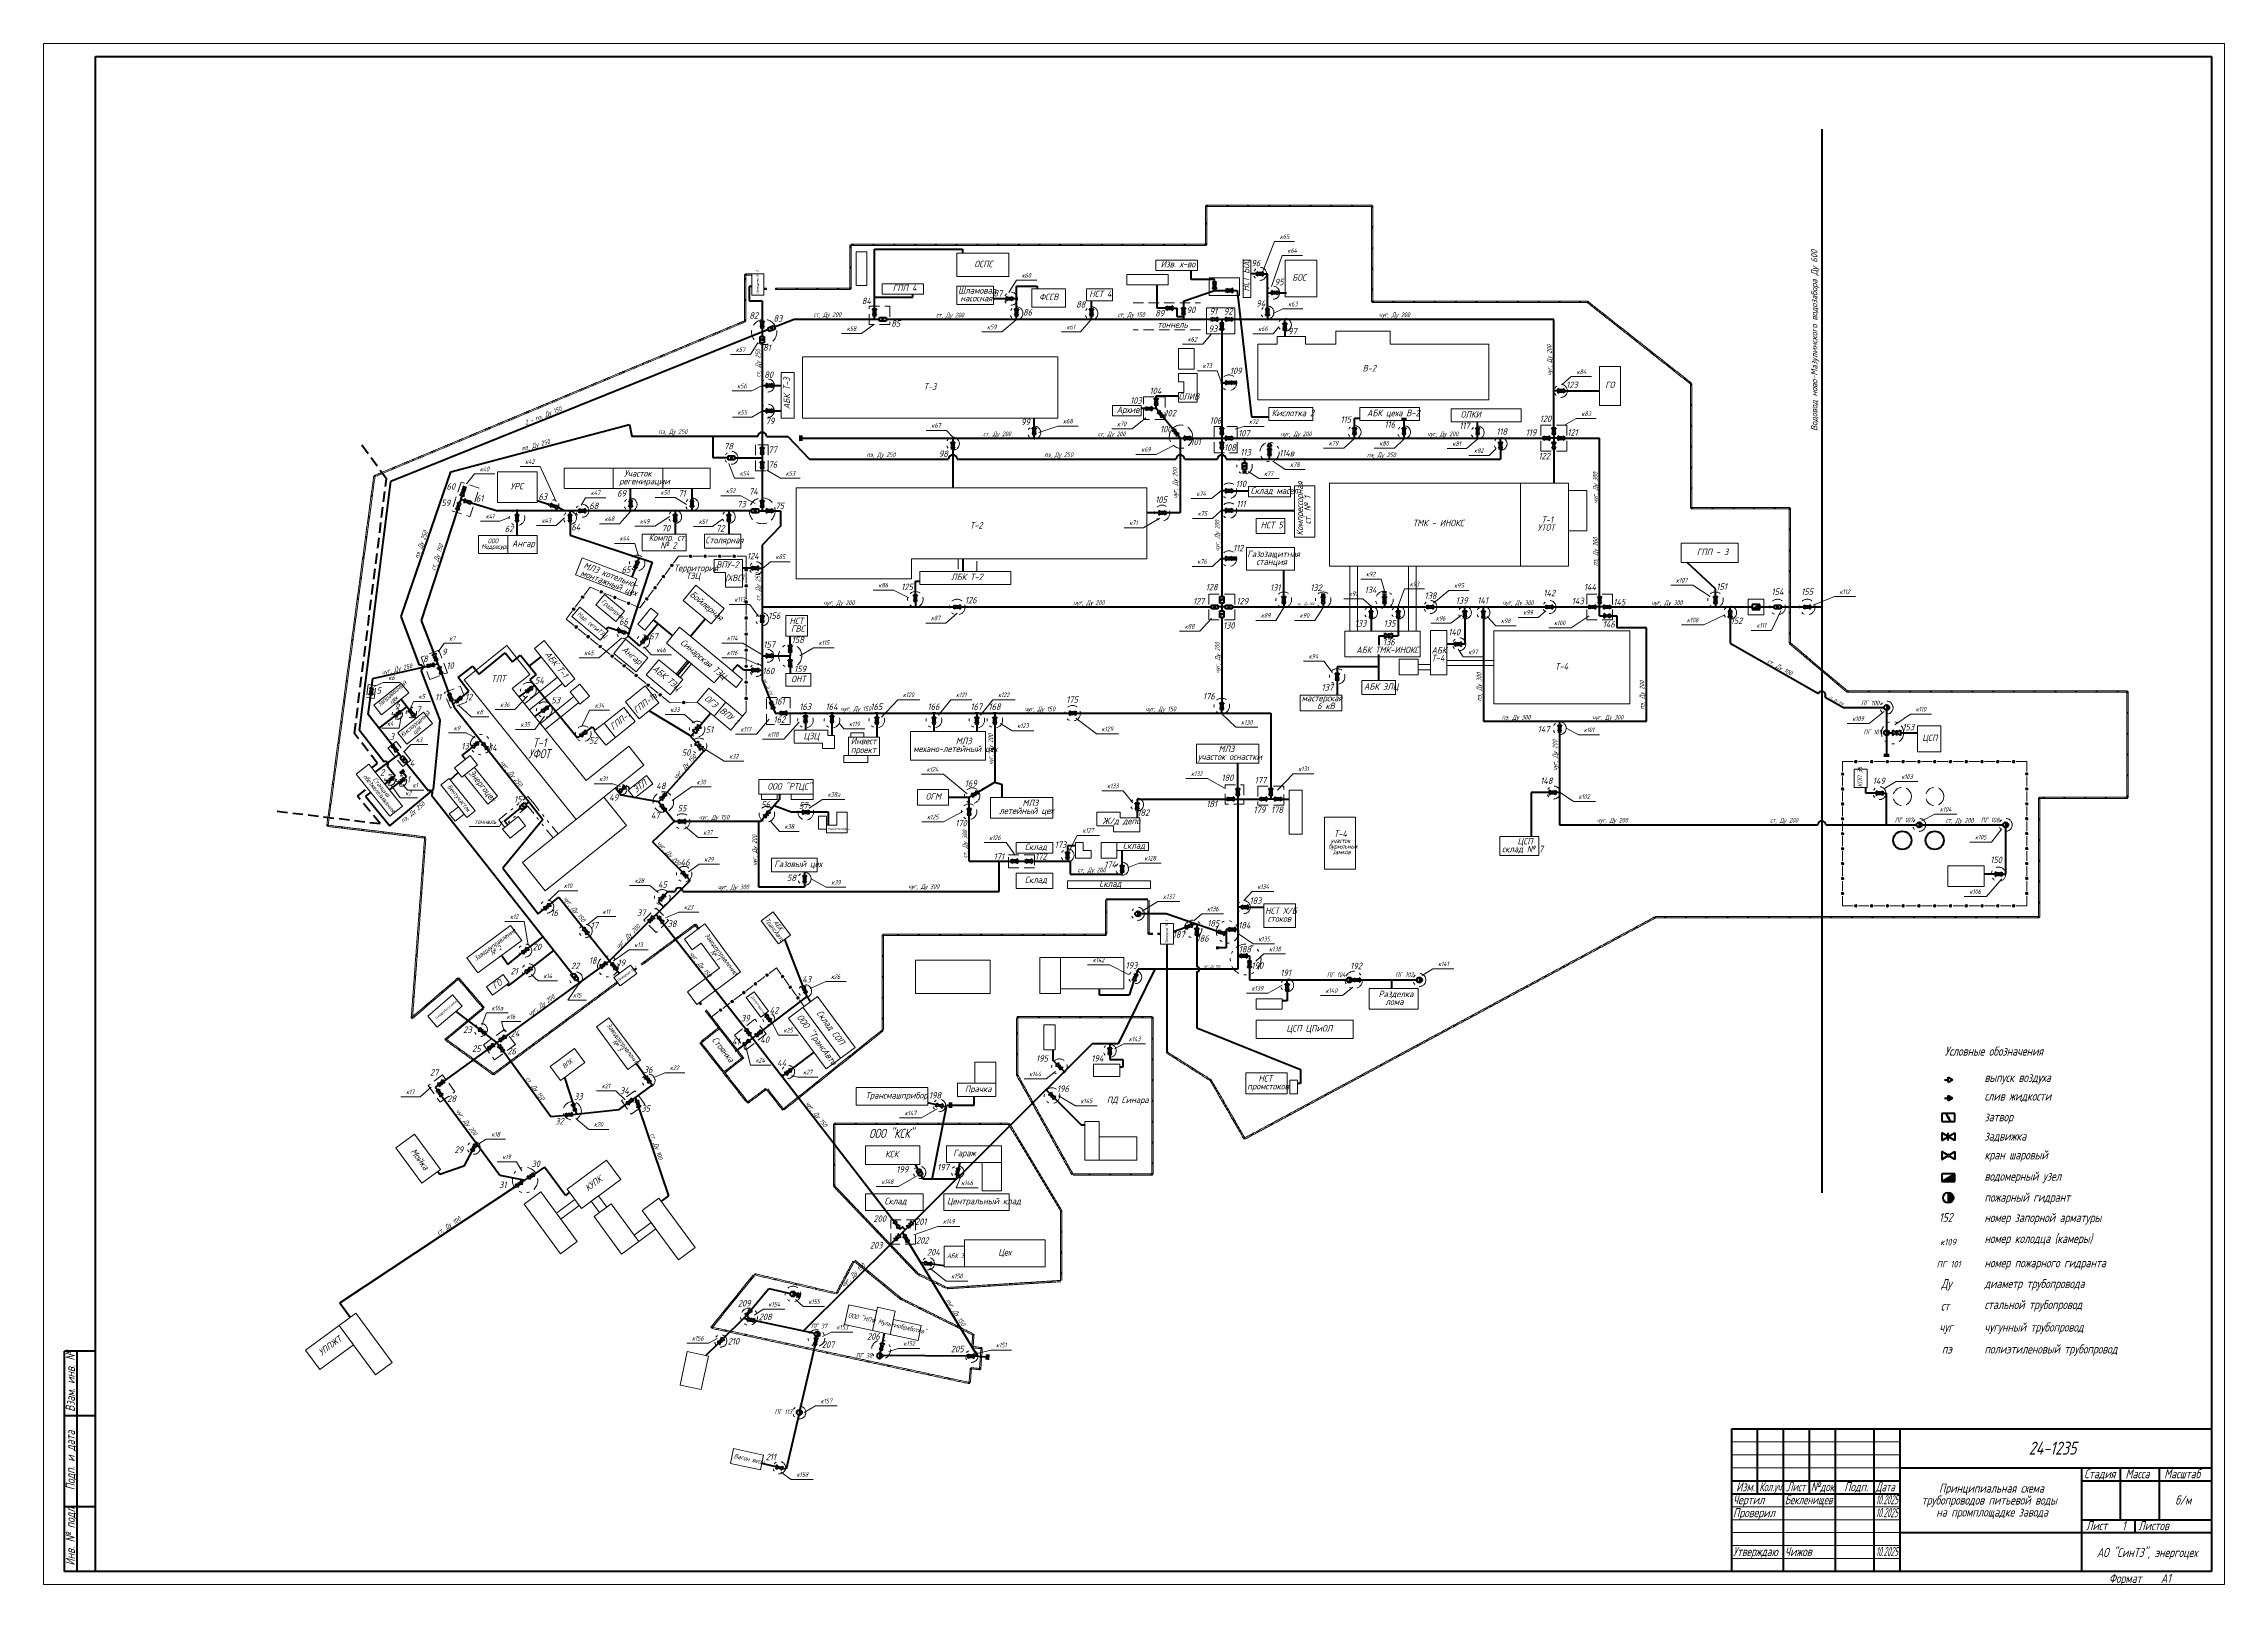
# Model space of a CAD drawing. Header units: millimetres. Extents: x 0 to 841, y 0 to 594.
import ezdxf

# ---------------------------------------------------------------- set-up
doc = ezdxf.new("R2010")
doc.units = ezdxf.units.MM
for name, pattern in [('K5LT32769', [0]), ('K5LT32771', [0]), ('K5LT_BASIC', [0]), ('K5LT_CHAIN_LINE_WITH_2_POINTS', [12, 4, -2, 1, -2, 1, -2]), ('K5LT_DASHED', [6, 4, -2]), ('K5LT_DASHED_REINFORCED', [6, 4, -2]), ('K5LT_THIN', [0]), ('K5LT_THIN_INCLUDED_TO_HATCHING', [0])]:
    doc.linetypes.add(name, pattern=pattern)
doc.styles.add('KTEXTSTYLE', font='GOST_AU.SHX', dxfattribs={"width": 0.96, "height": 5})

msp = doc.modelspace()

# ---------------------------------------------------------------- texts
at = {"color": 7, "attachment_point": 1, "style": 'KTEXTSTYLE'}
for s, insert, char_height, rotation in [('\\H5.0;\\W1.000;\\Q15;\\Q15;\\W0.965;\\H1.00;Проходная № 2', (274.82, 497.49), 1, 90), ('\\H5.0;\\W1.000;\\Q15;\\Q15;\\W0.965;\\H2.50;НСТ БОС', (462.46, 498.44), 2.5, 90), ('\\H5.0;\\W1.000;\\Q15;\\Q15;\\W0.965;\\H2.50;Водовод ново-Мазулинского водозабора Ду 600', (681.56, 444.67), 2.5, 90), ('\\H5.0;\\W1.000;\\Q15;\\Q15;\\W0.965;\\H1.80;ст, Ду 250', (274.59, 465.4), 1.8, 90), ('\\H5.0;\\W1.000;\\Q15;\\Q15;\\W0.965;\\H1.80;чуг, Ду 200', (579.72, 466.02), 1.8, 90), ('\\H5.0;\\W1.000;\\Q15;\\Q15;\\W0.965;\\H2.50;АБК Т-3', (285.34, 453.06), 2.5, 90), ('\\H5.0;\\W1.000;\\Q15;\\Q15;\\W0.965;\\H1.80;2 • пэ, Ду 150', (185.36, 448.63), 1.8, 21.91635), ('\\H5.0;\\W1.000;\\Q15;\\Q15;\\W0.965;\\H1.80;пэ, Ду 250', (184.18, 438.73), 1.8, 14.88943), ('\\H5.0;\\W1.000;\\Q15;\\Q15;\\W0.965;\\H1.80;чуг, Ду 200', (435.43, 418.63), 1.8, 90), ('\\H5.0;\\W1.000;\\Q15;\\Q15;\\W0.965;\\H1.80;чуг, Ду 300', (597.53, 416.85), 1.8, 90), ('\\H5.0;\\W1.000;\\Q15;\\Q15;\\W0.965;\\H1.80;пэ, Ду 250', (142.9, 395.9), 1.8, 70.99844), ('\\H5.0;\\W1.000;\\Q15;\\Q15;\\W0.965;\\H1.80;чуг, Ду 200', (451.66, 398.37), 1.8, 90), ('\\H5.0;\\W1.000;\\Q15;\\Q15;\\W0.965;\\H1.80;ст, Ду 150', (149.24, 391.33), 1.8, 71.92548), ('\\H5.0;\\W1.000;\\Q15;\\Q15;\\W0.965;\\H1.80;пэ, Ду 200', (597.53, 392.6), 1.8, 90), ('\\H5.0;\\W1.000;\\Q15;\\Q15;\\W0.965;\\H1.80;ст, Ду 250', (274.58, 379.19), 1.8, 90), ('\\H5.0;\\W1.000;\\Q15;\\Q15;\\W0.965;\\H1.80;Градирня', (216.05, 380.03), 1.8, 320.17339), ('\\H5.0;\\W1.000;\\Q15;\\Q15;\\W0.965;\\H2.50;Бойлерная', (250.59, 383.25), 2.5, 320.17339), ('\\H5.0;\\W1.000;\\Q15;\\Q15;\\W0.965;\\H1.80;Нар. сетиТЭЦ', (206.77, 375.19), 1.8, 320.17339), ('\\H5.0;\\W1.000;\\Q15;\\Q15;\\W0.965;\\H2.50;Синарская ТЭЦ', (246.91, 364.67), 2.5, 320.17339), ('\\H5.0;\\W1.000;\\Q15;\\Q15;\\W0.965;\\H1.80;чуг, Ду 250', (130.16, 352.46), 1.8, 12.83181), ('\\H5.0;\\W1.000;\\Q15;\\Q15;\\W0.965;\\H2.50;АБК Т-1', (195.1, 360.08), 2.5, 308.7477), ('\\H5.0;\\W1.000;\\Q15;\\Q15;\\W0.965;\\H2.50;Ангар', (224.37, 361.99), 2.5, 320.17339), ('\\H5.0;\\W1.000;\\Q15;\\Q15;\\W0.965;\\H2.50;АБК ТЭЦ', (236.18, 354.62), 2.5, 320.17339), ('\\H5.0;\\W1.000;\\Q15;\\Q15;\\W0.965;\\H1.80;чуг, Ду 200', (451.79, 351.31), 1.8, 90), ('\\H5.0;\\W1.000;\\Q15;\\Q15;\\W0.965;\\H1.80;ст, Ду 100', (665.52, 357), 1.8, 330.43254), ('\\H5.0;\\W1.000;\\Q15;\\Q15;\\W0.965;\\H1.00;чуг, Ду 200', (278.67, 349.3), 1, 291.3613), ('\\H5.0;\\W1.000;\\Q15;\\Q15;\\W0.965;\\H1.80;пэ, Ду 300', (552.67, 340.47), 1.8, 90), ('\\H5.0;\\W1.000;\\Q15;\\Q15;\\W0.965;\\H1.80;пэ, Ду 200', (615.53, 337.33), 1.8, 90), ('\\H5.0;\\W1.000;\\Q15;\\Q15;\\W0.965;\\H2.50;ГПП-1а', (227.14, 337.61), 2.5, 38.7477), ('\\H5.0;\\W1.000;\\Q15;\\Q15;\\W0.965;\\H2.50;ОГЭ', (256.23, 343.1), 2.5, 320.17339), ('\\H5.0;\\W1.000;\\Q15;\\Q15;\\W0.965;\\H2.50;ВПУ 1', (262.11, 338.4), 2.5, 320.17339), ('\\H5.0;\\W1.000;\\Q15;\\Q15;\\W0.965;\\H1.00;ст, Ду 200', (689.14, 342.69), 1, 330.43254), ('\\H5.0;\\W1.000;\\Q15;\\Q15;\\W0.965;\\H2.50;ГПП-1', (218.15, 331.26), 2.5, 38.7477), ('\\H5.0;\\W1.000;\\Q15;\\Q15;\\W0.965;\\H1.80;чуг, Ду 200', (364.3, 316.03), 1.8, 90), ('\\H5.0;\\W1.000;\\Q15;\\Q15;\\W0.965;\\H1.80;чуг, Ду 200', (581.97, 313.67), 1.8, 90), ('\\H5.0;\\W1.000;\\Q15;\\Q15;\\W0.965;\\H2.50;Энергоцех', (165.72, 314.37), 2.5, 308.7477), ('\\H5.0;\\W1.000;\\Q15;\\Q15;\\W0.965;\\H1.80;чуг, Ду 250', (177.44, 317.91), 1.8, 308.24674), ('\\H5.0;\\W1.000;\\Q15;\\Q15;\\W0.965;\\H1.80;чуг, Ду 150', (242.65, 311.57), 1.8, 47.729), ('\\H5.0;\\W1.000;\\Q15;\\Q15;\\W0.965;\\H1.80;КПП 36', (699.53, 307.44), 1.8, 90), ('\\H5.0;\\W1.000;\\Q15;\\Q15;\\W0.965;\\H1.80;Вентучасток', (156.96, 308.67), 1.8, 308.7477), ('\\H5.0;\\W1.000;\\Q15;\\Q15;\\W0.965;\\H2.50;ЭТЛ', (226.97, 307.12), 2.5, 36.52492), ('\\H5.0;\\W1.000;\\Q15;\\Q15;\\W0.965;\\H1.80;пэ, Ду 250', (137.47, 294.87), 1.8, 39.6609), ('\\H5.0;\\W1.000;\\Q15;\\Q15;\\W0.965;\\H1.80;чуг, Ду 200', (237.74, 286.83), 1.8, 313.46427), ('\\H5.0;\\W1.000;\\Q15;\\Q15;\\W0.965;\\H1.80;чуг, Ду 200', (273.28, 277.03), 1.8, 89.98619), ('\\H5.0;\\W1.000;\\Q15;\\Q15;\\W0.965;\\H1.80;ст, Ду 300', (354.37, 280.08), 1.8, 90), ('\\H5.0;\\W1.000;\\Q15;\\Q15;\\W0.965;\\H1.80;чуг, Ду 150', (201.82, 265.5), 1.8, 308.24674), ('\\H5.0;\\W1.000;\\Q15;\\Q15;\\W0.965;\\H1.80;чуг, Ду 200', (220.43, 246.26), 1.8, 44.81922), ('\\H5.0;\\W1.000;\\Q15;\\Q15;\\W0.965;\\H1.00;Проходная № 3', (432.57, 247.14), 1, 90), ('\\H5.0;\\W1.000;\\Q15;\\Q15;\\W0.965;\\H1.00;Проходная № 1', (221.01, 233.16), 1, 35.99806), ('\\H5.0;\\W1.000;\\Q15;\\Q15;\\W0.965;\\H1.80;чуг, Ду 150', (250.46, 244.21), 1.8, 307.92015), ('\\H5.0;\\W1.000;\\Q15;\\Q15;\\W0.965;\\H2.50;ГО', (172.7, 231.38), 2.5, 36.52492), ('\\H5.0;\\W1.000;\\Q15;\\Q15;\\W0.965;\\H1.00;СинараАвтоСервис', (150.84, 218.58), 1, 40.59081), ('\\H5.0;\\W1.000;\\Q15;\\Q15;\\W0.965;\\H1.80;чуг, Ду 200', (186.59, 220.58), 1.8, 36), ('\\H5.0;\\W1.000;\\Q15;\\Q15;\\W0.965;\\H1.00;Диспетчерская', (273.56, 227.08), 1, 306.52492), ('\\H5.0;\\W1.000;\\Q15;\\Q15;\\W0.965;\\H2.50;ООО "ТрансАвто"', (292.34, 220.14), 2.5, 306.52492), ('\\H5.0;\\W1.000;\\Q15;\\Q15;\\W0.965;\\H2.50;Склад СОП', (299.94, 221.71), 2.5, 306.52492), ('\\H5.0;\\W1.000;\\Q15;\\Q15;\\W0.965;\\H2.50;Стоянка', (259.53, 211.47), 2.5, 308.31416), ('\\H5.0;\\W1.000;\\Q15;\\Q15;\\W0.965;\\H1.80;ВПК', (199.73, 200.24), 1.8, 36.52492), ('\\H5.0;\\W1.000;\\Q15;\\Q15;\\W0.965;\\H1.80;ст, Ду 150', (187.21, 195.94), 1.8, 306), ('\\H5.0;\\W1.000;\\Q15;\\Q15;\\W0.965;\\H1.80;чуг, Ду 150', (295.21, 186.49), 1.8, 307.72457), ('\\H5.0;\\W1.000;\\Q15;\\Q15;\\W0.965;\\H1.80;чуг, Ду 200', (160.3, 183.57), 1.8, 306.28967), ('\\H5.0;\\W1.000;\\Q15;\\Q15;\\W0.965;\\H1.80;ст, Ду 100', (235.61, 174.1), 1.8, 288.56498), ('\\H5.0;\\W1.000;\\Q15;\\Q15;\\W0.965;\\H2.50;Мойка', (143.38, 168.39), 2.5, 306.28967), ('\\H5.0;\\W1.000;\\Q15;\\Q15;\\W0.965;\\H2.50;КУПК', (208.47, 153.53), 2.5, 36.52492), ('\\H5.0;\\W1.000;\\Q15;\\Q15;\\W0.965;\\H1.80;ст, Ду 100', (151.38, 136.21), 1.8, 33.53208), ('\\H5.0;\\W1.000;\\Q15;\\Q15;\\W0.965;\\H1.80;чуг, Ду 150', (307.41, 115.81), 1.8, 44.82746), ('\\H5.0;\\W1.000;\\Q15;\\Q15;\\W0.965;\\H1.80;чуг, Ду 150', (349.57, 110.4), 1.8, 301.32072), ('\\H5.0;\\W1.000;\\Q15;\\Q15;\\W0.965;\\H1.80;ООО "НПФ Мультиобработка"', (310.53, 104.81), 1.8, 347.79387), ('\\H5.0;\\W1.000;\\Q15;\\Q15;\\W0.965;\\H2.50;УППЖТ', (105.71, 90.11), 2.5, 36.52492), ('\\H5.0;\\W1.000;\\Q15;\\Q15;\\W0.965;\\H1.80;Вагон весы', (266.49, 50.54), 1.8, 347.79387)]:
    msp.add_mtext(s, dxfattribs=dict(at, insert=insert, char_height=char_height, rotation=rotation))
for s, insert, char_height in [('\\H5.0;\\W1.000;\\Q15;\\Q15;\\W0.965;\\H2.50;ОСПС', (358.93, 510.32), 2.5), ('\\H5.0;\\W1.000;\\Q15;\\Q15;\\W0.965;\\H2.50;Изв. х-во', (430.79, 510.27), 2.5), ('\\H5.0;\\W1.000;\\Q15;\\Q15;\\W0.965;\\H2.50;96', (465.73, 510.64), 2.5), ('\\H5.0;\\W1.000;\\Q15;\\Q15;\\W0.965;\\H2.50;БОС', (481.53, 505.09), 2.5), ('\\H5.0;\\W1.000;\\Q15;\\Q15;\\W0.965;\\H2.50;ГПП 4', (327.43, 501.11), 2.5), ('\\H5.0;\\W1.000;\\Q15;\\Q15;\\W0.965;\\H2.50;87', (366.29, 499.01), 2.5), ('\\H5.0;\\W1.000;\\Q15;\\Q15;\\W0.965;\\H2.50;ФССВ', (383.91, 497.61), 2.5), ('\\H5.0;\\W1.000;\\Q15;\\Q15;\\W0.965;\\H2.50;НСТ 4', (403.25, 498.8), 2.5), ('\\H5.0;\\W1.000;\\Q15;\\Q15;\\W0.965;\\H2.50;95', (474.7, 503.35), 2.5), ('\\H5.0;\\W1.000;\\Q15;\\Q15;\\W0.965;\\H2.50;82', (272.15, 490.45), 2.5), ('\\H5.0;\\W1.000;\\Q15;\\Q15;\\W0.965;\\H2.50;83', (281.47, 489.35), 2.5), ('\\H5.0;\\W1.000;\\Q15;\\Q15;\\W0.965;\\H1.80;ст, Ду 200', (296.86, 490.43), 1.8), ('\\H5.0;\\W1.000;\\Q15;\\Q15;\\W0.965;\\H2.50;84', (315.51, 496.06), 2.5), ('\\H5.0;\\W1.000;\\Q15;\\Q15;\\W0.965;\\H1.80;ст, Ду 200', (344.2, 490.28), 1.8), ('\\H5.0;\\W1.000;\\Q15;\\Q15;\\W0.965;\\H2.50;86', (377.7, 491.67), 2.5), ('\\H5.0;\\W1.000;\\Q15;\\Q15;\\W0.965;\\H2.50;88', (398.15, 494.72), 2.5), ('\\H5.0;\\W1.000;\\Q15;\\Q15;\\W0.965;\\H1.80;ст, Ду 150', (414.2, 490.39), 1.8), ('\\H5.0;\\W1.000;\\Q15;\\Q15;\\W0.965;\\H2.50;89', (428.63, 491.35), 2.5), ('\\H5.0;\\W1.000;\\Q15;\\Q15;\\W0.965;\\H2.50;90', (440.78, 492.6), 2.5), ('\\H5.0;\\W1.000;\\Q15;\\Q15;\\W0.965;\\H2.50;91', (449.61, 492), 2.5), ('\\H5.0;\\W1.000;\\Q15;\\Q15;\\W0.965;\\H2.50;92', (455.11, 492), 2.5), ('\\H5.0;\\W1.000;\\Q15;\\Q15;\\W0.965;\\H2.50;94', (467.62, 495.1), 2.5), ('\\H5.0;\\W1.000;\\Q15;\\Q15;\\W0.965;\\H1.80;чуг, Ду 200', (514.99, 490.39), 1.8), ('\\H5.0;\\W1.000;\\Q15;\\Q15;\\W0.965;\\H2.50;85', (326.85, 487.38), 2.5), ('\\H5.0;\\W1.000;\\Q15;\\Q15;\\W0.965;\\H2.50;тоннель', (429.53, 486.99), 2.5), ('\\H5.0;\\W1.000;\\Q15;\\Q15;\\W0.965;\\H2.50;93', (449.25, 485.35), 2.5), ('\\H5.0;\\W1.000;\\Q15;\\Q15;\\W0.965;\\H2.50;97', (479.86, 484.37), 2.5), ('\\H5.0;\\W1.000;\\Q15;\\Q15;\\W0.965;\\H2.50;81', (277.46, 478.07), 2.5), ('\\H5.0;\\W1.000;\\Q15;\\Q15;\\W0.965;\\H2.50;80', (277.9, 467.62), 2.5), ('\\H5.0;\\W1.000;\\Q15;\\Q15;\\W0.965;\\H2.50;Т-3', (339.37, 463.08), 2.5), ('\\H5.0;\\W1.000;\\Q15;\\Q15;\\W0.965;\\H2.50;109', (457.46, 469.09), 2.5), ('\\H5.0;\\W1.000;\\Q15;\\Q15;\\W0.965;\\H2.50;В-2', (508.67, 470.13), 2.5), ('\\H5.0;\\W1.000;\\Q15;\\Q15;\\W0.965;\\H2.50;123', (587.14, 463.7), 2.5), ('\\H5.0;\\W1.000;\\Q15;\\Q15;\\W0.965;\\H2.50;ГО', (602.2, 463.7), 2.5), ('\\H5.0;\\W1.000;\\Q15;\\Q15;\\W0.965;\\H2.50;103', (418.99, 457.68), 2.5), ('\\H5.0;\\W1.000;\\Q15;\\Q15;\\W0.965;\\H2.50;104', (426.49, 461.4), 2.5), ('\\H5.0;\\W1.000;\\Q15;\\Q15;\\W0.965;\\H2.50;ОЛИВ', (437.68, 459.26), 2.5), ('\\H5.0;\\W1.000;\\Q15;\\Q15;\\W0.965;\\H2.50;79', (278.4, 449.79), 2.5), ('\\H5.0;\\W1.000;\\Q15;\\Q15;\\W0.965;\\H2.50;99', (376.87, 449.42), 2.5), ('\\H5.0;\\W1.000;\\Q15;\\Q15;\\W0.965;\\H2.50;Архив', (413.78, 454.12), 2.5), ('\\H5.0;\\W1.000;\\Q15;\\Q15;\\W0.965;\\H2.50;100', (430.55, 446.68), 2.5), ('\\H5.0;\\W1.000;\\Q15;\\Q15;\\W0.965;\\H2.50;102', (432.22, 452.8), 2.5), ('\\H5.0;\\W1.000;\\Q15;\\Q15;\\W0.965;\\H2.50;106', (449.69, 449.97), 2.5), ('\\H5.0;\\W1.000;\\Q15;\\Q15;\\W0.965;\\H2.50;Кислотка 2', (473.59, 452.88), 2.5), ('\\H5.0;\\W1.000;\\Q15;\\Q15;\\W0.965;\\H2.50;115', (500.15, 450.38), 2.5), ('\\H5.0;\\W1.000;\\Q15;\\Q15;\\W0.965;\\H2.50;АБК цеха В-2', (510.34, 452.88), 2.5), ('\\H5.0;\\W1.000;\\Q15;\\Q15;\\W0.965;\\H2.50;116', (517.1, 448.45), 2.5), ('\\H5.0;\\W1.000;\\Q15;\\Q15;\\W0.965;\\H2.50;117', (545.95, 447.93), 2.5), ('\\H5.0;\\W1.000;\\Q15;\\Q15;\\W0.965;\\H2.50;ОЛКИ', (546.46, 452.34), 2.5), ('\\H5.0;\\W1.000;\\Q15;\\Q15;\\W0.965;\\H2.50;120', (576.98, 450.62), 2.5), ('\\H5.0;\\W1.000;\\Q15;\\Q15;\\W0.965;\\H1.80;пэ, Ду 250', (237.12, 445.33), 1.8), ('\\H5.0;\\W1.000;\\Q15;\\Q15;\\W0.965;\\H2.50;78', (262.39, 440.07), 2.5), ('\\H5.0;\\W1.000;\\Q15;\\Q15;\\W0.965;\\H2.50;77', (279.44, 438.72), 2.5), ('\\H5.0;\\W1.000;\\Q15;\\Q15;\\W0.965;\\H1.80;ст, Ду 200', (362.33, 444.47), 1.8), ('\\H5.0;\\W1.000;\\Q15;\\Q15;\\W0.965;\\H1.80;ст, Ду 200', (406.54, 444.47), 1.8), ('\\H5.0;\\W1.000;\\Q15;\\Q15;\\W0.965;\\H2.50;101', (442.28, 441.77), 2.5), ('\\H5.0;\\W1.000;\\Q15;\\Q15;\\W0.965;\\H2.50;108', (455.19, 439.56), 2.5), ('\\H5.0;\\W1.000;\\Q15;\\Q15;\\W0.965;\\H2.50;107', (460.66, 445.06), 2.5), ('\\H5.0;\\W1.000;\\Q15;\\Q15;\\W0.965;\\H2.50;113', (461.47, 437.72), 2.5), ('\\H5.0;\\W1.000;\\Q15;\\Q15;\\W0.965;\\H2.50;114в', (476.46, 437.41), 2.5), ('\\H5.0;\\W1.000;\\Q15;\\Q15;\\W0.965;\\H1.80;чуг, Ду 200', (477.09, 444.47), 1.8), ('\\H5.0;\\W1.000;\\Q15;\\Q15;\\W0.965;\\H1.80;чуг, Ду 200', (533.57, 444.47), 1.8), ('\\H5.0;\\W1.000;\\Q15;\\Q15;\\W0.965;\\H2.50;118', (560.22, 445.71), 2.5), ('\\H5.0;\\W1.000;\\Q15;\\Q15;\\W0.965;\\H2.50;119', (571.56, 445.38), 2.5), ('\\H5.0;\\W1.000;\\Q15;\\Q15;\\W0.965;\\H2.50;121', (587.62, 445.39), 2.5), ('\\H5.0;\\W1.000;\\Q15;\\Q15;\\W0.965;\\H2.50;76', (279.48, 432.97), 2.5), ('\\H5.0;\\W1.000;\\Q15;\\Q15;\\W0.965;\\H1.80;пэ, Ду 250', (317.36, 436.45), 1.8), ('\\H5.0;\\W1.000;\\Q15;\\Q15;\\W0.965;\\H2.50;98', (345.2, 437.15), 2.5), ('\\H5.0;\\W1.000;\\Q15;\\Q15;\\W0.965;\\H1.80;пэ, Ду 250', (385.87, 436.45), 1.8), ('\\H5.0;\\W1.000;\\Q15;\\Q15;\\W0.965;\\H1.80;пэ, Ду 250', (510.34, 436.39), 1.8), ('\\H5.0;\\W1.000;\\Q15;\\Q15;\\W0.965;\\H2.50;122', (576.46, 436.24), 2.5), ('\\H5.0;\\W1.000;\\Q15;\\Q15;\\W0.965;\\H2.50;60', (155.37, 424.55), 2.5), ('\\H5.0;\\W1.000;\\Q15;\\Q15;\\W0.965;\\H2.50;УРС', (180.03, 424.66), 2.5), ('\\H5.0;\\W1.000;\\Q15;\\Q15;\\W0.965;\\H2.50;63', (190.8, 420.61), 2.5), ('\\H5.0;\\W1.000;\\Q15;\\Q15;\\W0.965;\\H2.50;69', (221.15, 421.89), 2.5), ('\\H5.0;\\W1.000;\\Q15;\\Q15;\\W0.965;\\H2.50;71', (244.76, 421.89), 2.5), ('\\H5.0;\\W1.000;\\Q15;\\Q15;\\W0.965;\\H2.50;74', (271.97, 422.65), 2.5), ('\\H5.0;\\W1.000;\\Q15;\\Q15;\\W0.965;\\H2.50;110', (459.71, 425.53), 2.5), ('\\H5.0;\\W1.000;\\Q15;\\Q15;\\W0.965;\\H2.50;Склад масел', (465.47, 422.91), 2.5), ('\\H5.0;\\W1.000;\\Q15;\\Q15;\\W0.965;\\H2.50;59', (153.36, 418.24), 2.5), ('\\H5.0;\\W1.000;\\Q15;\\Q15;\\W0.965;\\H2.50;61', (166.69, 419.94), 2.5), ('\\H5.0;\\W1.000;\\Q15;\\Q15;\\W0.965;\\H2.50;68', (210.4, 417.07), 2.5), ('\\H5.0;\\W1.000;\\Q15;\\Q15;\\W0.965;\\H2.50;73', (267.42, 417.73), 2.5), ('\\H5.0;\\W1.000;\\Q15;\\Q15;\\W0.965;\\H2.50;75', (282.15, 417.07), 2.5), ('\\H5.0;\\W1.000;\\Q15;\\Q15;\\W0.965;\\H2.50;105', (428.68, 419.45), 2.5), ('\\H5.0;\\W1.000;\\Q15;\\Q15;\\W0.965;\\H2.50;111', (459.97, 417.8), 2.5), ('\\H5.0;\\W1.000;\\Q15;\\Q15;\\W0.965;\\H2.50;62', (177.83, 408.19), 2.5), ('\\H5.0;\\W1.000;\\Q15;\\Q15;\\W0.965;\\H2.50;64', (203.49, 408.85), 2.5), ('\\H5.0;\\W1.000;\\Q15;\\Q15;\\W0.965;\\H2.50;70', (238.34, 408.45), 2.5), ('\\H5.0;\\W1.000;\\Q15;\\Q15;\\W0.965;\\H2.50;Столярная', (255.17, 403.87), 2.5), ('\\H5.0;\\W1.000;\\Q15;\\Q15;\\W0.965;\\H2.50;72', (259.29, 408.39), 2.5), ('\\H5.0;\\W1.000;\\Q15;\\Q15;\\W0.965;\\H2.50;Т-2', (357.21, 409.57), 2.5), ('\\H5.0;\\W1.000;\\Q15;\\Q15;\\W0.965;\\H2.50;НСТ 5', (469.34, 409.68), 2.5), ('\\H5.0;\\W1.000;\\Q15;\\Q15;\\W0.965;\\H2.50;ТМК - ИНОКС', (528.04, 410.45), 2.5), ('\\H5.0;\\W1.000;\\Q15;\\Q15;\\W0.965;\\H2.50;Ангар', (180.63, 402.58), 2.5), ('\\H5.0;\\W1.000;\\Q15;\\Q15;\\W0.965;\\H2.50;124', (271.2, 397.69), 2.5), ('\\H5.0;\\W1.000;\\Q15;\\Q15;\\W0.965;\\H2.50;112', (458.69, 400.8), 2.5), ('\\H5.0;\\W1.000;\\Q15;\\Q15;\\W0.965;\\H2.50;ГПП - 3', (637.55, 399.33), 2.5), ('\\H5.0;\\W1.000;\\Q15;\\Q15;\\W0.965;\\H2.50;65', (222.87, 392.46), 2.5), ('\\H5.0;\\W1.000;\\Q15;\\Q15;\\W0.965;\\H2.50;ВПУ-2', (259.39, 394.44), 2.5), ('\\H5.0;\\W1.000;\\Q15;\\Q15;\\W0.965;\\H2.50;(ХВС)', (262.86, 389.3), 2.5), ('\\H5.0;\\W1.000;\\Q15;\\Q15;\\W0.965;\\H2.50;ЛБК Т-2', (349.97, 389.69), 2.5), ('\\H5.0;\\W1.000;\\Q15;\\Q15;\\W0.965;\\H1.80;чуг, Ду 200', (300.82, 379.38), 1.8), ('\\H5.0;\\W1.000;\\Q15;\\Q15;\\W0.965;\\H2.50;125', (330.71, 385.84), 2.5), ('\\H5.0;\\W1.000;\\Q15;\\Q15;\\W0.965;\\H2.50;126', (355.29, 380.72), 2.5), ('\\H5.0;\\W1.000;\\Q15;\\Q15;\\W0.965;\\H1.80;чуг, Ду 200', (397.17, 379.38), 1.8), ('\\H5.0;\\W1.000;\\Q15;\\Q15;\\W0.965;\\H2.50;127', (443.22, 380.31), 2.5), ('\\H5.0;\\W1.000;\\Q15;\\Q15;\\W0.965;\\H2.50;128', (448.16, 385.74), 2.5), ('\\H5.0;\\W1.000;\\Q15;\\Q15;\\W0.965;\\H2.50;129', (460, 380.33), 2.5), ('\\H5.0;\\W1.000;\\Q15;\\Q15;\\W0.965;\\H2.50;131', (472.94, 385.56), 2.5), ('\\H5.0;\\W1.000;\\Q15;\\Q15;\\W0.965;\\H1.00;чуг, Ду 200', (483.41, 378.58), 1), ('\\H5.0;\\W1.000;\\Q15;\\Q15;\\W0.965;\\H2.50;132', (488.45, 385.52), 2.5), ('\\H5.0;\\W1.000;\\Q15;\\Q15;\\W0.965;\\H2.50;134', (509.43, 384.67), 2.5), ('\\H5.0;\\W1.000;\\Q15;\\Q15;\\W0.965;\\H2.50;138', (532.52, 382.47), 2.5), ('\\H5.0;\\W1.000;\\Q15;\\Q15;\\W0.965;\\H2.50;139', (544.57, 380.59), 2.5), ('\\H5.0;\\W1.000;\\Q15;\\Q15;\\W0.965;\\H2.50;141', (552.85, 380.62), 2.5), ('\\H5.0;\\W1.000;\\Q15;\\Q15;\\W0.965;\\H1.80;чуг, Ду 300', (562.63, 379.38), 1.8), ('\\H5.0;\\W1.000;\\Q15;\\Q15;\\W0.965;\\H2.50;142', (578.36, 383.47), 2.5), ('\\H5.0;\\W1.000;\\Q15;\\Q15;\\W0.965;\\H2.50;143', (589.31, 380.37), 2.5), ('\\H5.0;\\W1.000;\\Q15;\\Q15;\\W0.965;\\H2.50;144', (593.97, 385.76), 2.5), ('\\H5.0;\\W1.000;\\Q15;\\Q15;\\W0.965;\\H2.50;145', (605.33, 379.97), 2.5), ('\\H5.0;\\W1.000;\\Q15;\\Q15;\\W0.965;\\H1.80;чуг, Ду 300', (620.05, 379.38), 1.8), ('\\H5.0;\\W1.000;\\Q15;\\Q15;\\W0.965;\\H2.50;151', (645.08, 385.92), 2.5), ('\\H5.0;\\W1.000;\\Q15;\\Q15;\\W0.965;\\H2.50;154', (666.32, 383.97), 2.5), ('\\H5.0;\\W1.000;\\Q15;\\Q15;\\W0.965;\\H2.50;155', (677.79, 383.97), 2.5), ('\\H5.0;\\W1.000;\\Q15;\\Q15;\\W0.965;\\H2.50;66', (221.91, 372.48), 2.5), ('\\H5.0;\\W1.000;\\Q15;\\Q15;\\W0.965;\\H2.50;156', (279.47, 374.71), 2.5), ('\\H5.0;\\W1.000;\\Q15;\\Q15;\\W0.965;\\H2.50;130', (454.82, 370.97), 2.5), ('\\H5.0;\\W1.000;\\Q15;\\Q15;\\W0.965;\\H2.50;133', (505.63, 371.78), 2.5), ('\\H5.0;\\W1.000;\\Q15;\\Q15;\\W0.965;\\H2.50;135', (516.79, 371.78), 2.5), ('\\H5.0;\\W1.000;\\Q15;\\Q15;\\W0.965;\\H2.50;146', (601.28, 371.43), 2.5), ('\\H5.0;\\W1.000;\\Q15;\\Q15;\\W0.965;\\H2.50;152', (650.6, 372.77), 2.5), ('\\H5.0;\\W1.000;\\Q15;\\Q15;\\W0.965;\\H2.50;67', (233.5, 366.8), 2.5), ('\\H5.0;\\W1.000;\\Q15;\\Q15;\\W0.965;\\H2.50;157', (277.51, 363.64), 2.5), ('\\H5.0;\\W1.000;\\Q15;\\Q15;\\W0.965;\\H2.50;158', (288.47, 365.43), 2.5), ('\\H5.0;\\W1.000;\\Q15;\\Q15;\\W0.965;\\H2.50;136', (516.5, 364.57), 2.5), ('\\H5.0;\\W1.000;\\Q15;\\Q15;\\W0.965;\\H2.50;140', (541.7, 368.41), 2.5), ('\\H5.0;\\W1.000;\\Q15;\\Q15;\\W0.965;\\H2.50;8', (146.31, 358.11), 2.5), ('\\H5.0;\\W1.000;\\Q15;\\Q15;\\W0.965;\\H2.50;9', (153.65, 360.82), 2.5), ('\\H5.0;\\W1.000;\\Q15;\\Q15;\\W0.965;\\H2.50;10', (155.32, 355.47), 2.5), ('\\H5.0;\\W1.000;\\Q15;\\Q15;\\W0.965;\\H2.50;160', (277.21, 353.41), 2.5), ('\\H5.0;\\W1.000;\\Q15;\\Q15;\\W0.965;\\H2.50;159', (289.41, 354.21), 2.5), ('\\H5.0;\\W1.000;\\Q15;\\Q15;\\W0.965;\\H2.50;АБК ТМК-ИНОКС', (506.22, 361.54), 2.5), ('\\H5.0;\\W1.000;\\Q15;\\Q15;\\W0.965;\\H2.50;Т-4', (582.89, 355.19), 2.5), ('\\H5.0;\\W1.000;\\Q15;\\Q15;\\W0.965;\\H2.50;5', (128.41, 345.89), 2.5), ('\\H5.0;\\W1.000;\\Q15;\\Q15;\\W0.965;\\H2.50;ТЛТ', (172.65, 350.47), 2.5), ('\\H5.0;\\W1.000;\\Q15;\\Q15;\\W0.965;\\H2.50;54', (189.42, 349.79), 2.5), ('\\H5.0;\\W1.000;\\Q15;\\Q15;\\W0.965;\\H2.50;ОНТ', (288.3, 350.35), 2.5), ('\\H5.0;\\W1.000;\\Q15;\\Q15;\\W0.965;\\H2.50;137', (492.83, 347.1), 2.5), ('\\H5.0;\\W1.000;\\Q15;\\Q15;\\W0.965;\\H2.50;АБК ЭЛЦ', (509.15, 347.45), 2.5), ('\\H5.0;\\W1.000;\\Q15;\\Q15;\\W0.965;\\H2.50;6', (135.66, 340.55), 2.5), ('\\H5.0;\\W1.000;\\Q15;\\Q15;\\W0.965;\\H2.50;7', (143.75, 338.58), 2.5), ('\\H5.0;\\W1.000;\\Q15;\\Q15;\\W0.965;\\H2.50;11', (150.92, 343.36), 2.5), ('\\H5.0;\\W1.000;\\Q15;\\Q15;\\W0.965;\\H2.50;12', (162.5, 343.37), 2.5), ('\\H5.0;\\W1.000;\\Q15;\\Q15;\\W0.965;\\H2.50;53', (195.78, 342.18), 2.5), ('\\H5.0;\\W1.000;\\Q15;\\Q15;\\W0.965;\\H2.50;161', (281.69, 341.71), 2.5), ('\\H5.0;\\W1.000;\\Q15;\\Q15;\\W0.965;\\H2.50;163', (291.41, 339.65), 2.5), ('\\H5.0;\\W1.000;\\Q15;\\Q15;\\W0.965;\\H2.50;164', (301.55, 339.65), 2.5), ('\\H5.0;\\W1.000;\\Q15;\\Q15;\\W0.965;\\H1.80;чуг, Ду 150', (307.41, 338.5), 1.8), ('\\H5.0;\\W1.000;\\Q15;\\Q15;\\W0.965;\\H2.50;165', (318.82, 339.65), 2.5), ('\\H5.0;\\W1.000;\\Q15;\\Q15;\\W0.965;\\H2.50;166', (340.88, 339.65), 2.5), ('\\H5.0;\\W1.000;\\Q15;\\Q15;\\W0.965;\\H2.50;167', (357.4, 339.65), 2.5), ('\\H5.0;\\W1.000;\\Q15;\\Q15;\\W0.965;\\H2.50;168', (364.38, 339.65), 2.5), ('\\H5.0;\\W1.000;\\Q15;\\Q15;\\W0.965;\\H1.80;чуг, Ду 150', (378.38, 338.43), 1.8), ('\\H5.0;\\W1.000;\\Q15;\\Q15;\\W0.965;\\H2.50;175', (394.35, 342.42), 2.5), ('\\H5.0;\\W1.000;\\Q15;\\Q15;\\W0.965;\\H1.80;чуг, Ду 150', (425.01, 338.43), 1.8), ('\\H5.0;\\W1.000;\\Q15;\\Q15;\\W0.965;\\H2.50;176', (447.07, 343.69), 2.5), ('\\H5.0;\\W1.000;\\Q15;\\Q15;\\W0.965;\\H1.80;ПГ 100', (700.89, 340.72), 1.8), ('\\H5.0;\\W1.000;\\Q15;\\Q15;\\W0.965;\\H2.50;3', (133.47, 328.16), 2.5), ('\\H5.0;\\W1.000;\\Q15;\\Q15;\\W0.965;\\H2.50;51', (255.33, 330.79), 2.5), ('\\H5.0;\\W1.000;\\Q15;\\Q15;\\W0.965;\\H2.50;162', (281.49, 334.67), 2.5), ('\\H5.0;\\W1.000;\\Q15;\\Q15;\\W0.965;\\H2.50;ЦЗЦ', (293.04, 328.34), 2.5), ('\\H5.0;\\W1.000;\\Q15;\\Q15;\\W0.965;\\H1.80;пэ, Ду 300', (562.34, 335.25), 1.8), ('\\H5.0;\\W1.000;\\Q15;\\Q15;\\W0.965;\\H2.50;147', (576.18, 330.97), 2.5), ('\\H5.0;\\W1.000;\\Q15;\\Q15;\\W0.965;\\H1.80;чуг, Ду 300', (597.25, 335.25), 1.8), ('\\H5.0;\\W1.000;\\Q15;\\Q15;\\W0.965;\\H1.80;ПГ 101', (701.82, 329.53), 1.8), ('\\H5.0;\\W1.000;\\Q15;\\Q15;\\W0.965;\\H2.50;153', (716.83, 331.78), 2.5), ('\\H5.0;\\W1.000;\\Q15;\\Q15;\\W0.965;\\H2.50;13', (161.06, 324.45), 2.5), ('\\H5.0;\\W1.000;\\Q15;\\Q15;\\W0.965;\\H2.50;14', (171.76, 323.82), 2.5), ('\\H5.0;\\W1.000;\\Q15;\\Q15;\\W0.965;\\H2.50;52', (210.33, 326.69), 2.5), ('\\H5.0;\\W1.000;\\Q15;\\Q15;\\W0.965;\\H2.50;50', (246.09, 321.97), 2.5), ('\\H5.0;\\W1.000;\\Q15;\\Q15;\\W0.965;\\H2.50;ЦСП', (724.46, 327.65), 2.5), ('\\H5.0;\\W1.000;\\Q15;\\Q15;\\W0.965;\\H2.50;2', (129.79, 314.31), 2.5), ('\\H5.0;\\W1.000;\\Q15;\\Q15;\\W0.965;\\H2.50;1', (140.08, 311.64), 2.5), ('\\H5.0;\\W1.000;\\Q15;\\Q15;\\W0.965;\\H2.50;4', (141.11, 317.88), 2.5), ('\\H5.0;\\W1.000;\\Q15;\\Q15;\\W0.965;\\H2.50;180', (454.21, 312.24), 2.5), ('\\H5.0;\\W1.000;\\Q15;\\Q15;\\W0.965;\\H2.50;177', (467.02, 311.3), 2.5), ('\\H5.0;\\W1.000;\\Q15;\\Q15;\\W0.965;\\H2.50;15', (181.41, 303.97), 2.5), ('\\H5.0;\\W1.000;\\Q15;\\Q15;\\W0.965;\\H2.50;49', (218.09, 304.64), 2.5), ('\\H5.0;\\W1.000;\\Q15;\\Q15;\\W0.965;\\H2.50;48', (236.26, 309.11), 2.5), ('\\H5.0;\\W1.000;\\Q15;\\Q15;\\W0.965;\\H2.50;ООО "РТЦС"', (279.08, 308.93), 2.5), ('\\H5.0;\\W1.000;\\Q15;\\Q15;\\W0.965;\\H2.50;ОГМ', (340.14, 305.07), 2.5), ('\\H5.0;\\W1.000;\\Q15;\\Q15;\\W0.965;\\H2.50;169', (355.24, 310.09), 2.5), ('\\H5.0;\\W1.000;\\Q15;\\Q15;\\W0.965;\\H2.50;148', (577.16, 311.08), 2.5), ('\\H5.0;\\W1.000;\\Q15;\\Q15;\\W0.965;\\H2.50;149', (705.39, 311.07), 2.5), ('\\H5.0;\\W1.000;\\Q15;\\Q15;\\W0.965;\\H2.50;47', (234.15, 297.7), 2.5), ('\\H5.0;\\W1.000;\\Q15;\\Q15;\\W0.965;\\H2.50;55', (244.47, 300.52), 2.5), ('\\H5.0;\\W1.000;\\Q15;\\Q15;\\W0.965;\\H1.80;чуг, Ду 150', (252.7, 296.71), 1.8), ('\\H5.0;\\W1.000;\\Q15;\\Q15;\\W0.965;\\H2.50;56', (276.67, 301.93), 2.5), ('\\H5.0;\\W1.000;\\Q15;\\Q15;\\W0.965;\\H2.50;57', (291.28, 301.52), 2.5), ('\\H5.0;\\W1.000;\\Q15;\\Q15;\\W0.965;\\H2.50;170', (351.55, 294.76), 2.5), ('\\H5.0;\\W1.000;\\Q15;\\Q15;\\W0.965;\\H2.50;Ж/д депо', (408.37, 295.6), 2.5), ('\\H5.0;\\W1.000;\\Q15;\\Q15;\\W0.965;\\H2.50;182', (421.79, 298.79), 2.5), ('\\H5.0;\\W1.000;\\Q15;\\Q15;\\W0.965;\\H2.50;181', (448.37, 302.16), 2.5), ('\\H5.0;\\W1.000;\\Q15;\\Q15;\\W0.965;\\H2.50;179', (466.57, 299.94), 2.5), ('\\H5.0;\\W1.000;\\Q15;\\Q15;\\W0.965;\\H2.50;178', (473.32, 299.91), 2.5), ('\\H5.0;\\W1.000;\\Q15;\\Q15;\\W0.965;\\H1.80;чуг, Ду 200', (599, 295.54), 1.8), ('\\H5.0;\\W1.000;\\Q15;\\Q15;\\W0.965;\\H1.80;ст, Ду 200', (665.85, 295.54), 1.8), ('\\H5.0;\\W1.000;\\Q15;\\Q15;\\W0.965;\\H1.80;ПГ 107', (713.89, 295.58), 1.8), ('\\H5.0;\\W1.000;\\Q15;\\Q15;\\W0.965;\\H1.80;ст, Ду 200', (733.55, 295.47), 1.8), ('\\H5.0;\\W1.000;\\Q15;\\Q15;\\W0.965;\\H1.80;ПГ 108', (747.08, 295.58), 1.8), ('\\H5.0;\\W1.000;\\Q15;\\Q15;\\W0.965;\\H1.00;Радиотелефон', (302.37, 291.82), 1), ('\\H5.0;\\W1.000;\\Q15;\\Q15;\\W0.965;\\H2.50;173', (389.91, 286.46), 2.5), ('\\H5.0;\\W1.000;\\Q15;\\Q15;\\W0.965;\\H2.50;Склад', (416.23, 286.13), 2.5), ('\\H5.0;\\W1.000;\\Q15;\\Q15;\\W0.965;\\H2.50;46', (245.62, 279.62), 2.5), ('\\H5.0;\\W1.000;\\Q15;\\Q15;\\W0.965;\\H2.50;Газовый цех', (281.76, 279.04), 2.5), ('\\H5.0;\\W1.000;\\Q15;\\Q15;\\W0.965;\\H2.50;171', (366.36, 281.9), 2.5), ('\\H5.0;\\W1.000;\\Q15;\\Q15;\\W0.965;\\H2.50;Склад', (378.39, 285.63), 2.5), ('\\H5.0;\\W1.000;\\Q15;\\Q15;\\W0.965;\\H2.50;172', (382.33, 281.89), 2.5), ('\\H5.0;\\W1.000;\\Q15;\\Q15;\\W0.965;\\H2.50;174', (409.01, 278.83), 2.5), ('\\H5.0;\\W1.000;\\Q15;\\Q15;\\W0.965;\\H2.50;150', (750.68, 280.61), 2.5), ('\\H5.0;\\W1.000;\\Q15;\\Q15;\\W0.965;\\H2.50;45', (236.89, 271.11), 2.5), ('\\H5.0;\\W1.000;\\Q15;\\Q15;\\W0.965;\\H1.80;чуг, Ду 300', (259.99, 269.79), 1.8), ('\\H5.0;\\W1.000;\\Q15;\\Q15;\\W0.965;\\H2.50;58', (286.63, 273.68), 2.5), ('\\H5.0;\\W1.000;\\Q15;\\Q15;\\W0.965;\\H1.80;чуг, Ду 300', (333.4, 269.97), 1.8), ('\\H5.0;\\W1.000;\\Q15;\\Q15;\\W0.965;\\H2.50;Склад', (378.39, 272.92), 2.5), ('\\H5.0;\\W1.000;\\Q15;\\Q15;\\W0.965;\\H1.80;ст, Ду 200', (398.86, 276.37), 1.8), ('\\H5.0;\\W1.000;\\Q15;\\Q15;\\W0.965;\\H2.50;Склад', (407.12, 271.42), 2.5), ('\\H5.0;\\W1.000;\\Q15;\\Q15;\\W0.965;\\H2.50;183', (465.04, 264.87), 2.5), ('\\H5.0;\\W1.000;\\Q15;\\Q15;\\W0.965;\\H2.50;16', (195.45, 260.16), 2.5), ('\\H5.0;\\W1.000;\\Q15;\\Q15;\\W0.965;\\H2.50;17', (210.94, 255.36), 2.5), ('\\H5.0;\\W1.000;\\Q15;\\Q15;\\W0.965;\\H2.50;37', (228.82, 260.21), 2.5), ('\\H5.0;\\W1.000;\\Q15;\\Q15;\\W0.965;\\H2.50;38', (240.6, 256.01), 2.5), ('\\H5.0;\\W1.000;\\Q15;\\Q15;\\W0.965;\\H2.50;185', (448.72, 256.14), 2.5), ('\\H5.0;\\W1.000;\\Q15;\\Q15;\\W0.965;\\H2.50;184', (460.66, 255.38), 2.5), ('\\H5.0;\\W1.000;\\Q15;\\Q15;\\W0.965;\\H2.50;20', (188.62, 247.02), 2.5), ('\\H5.0;\\W1.000;\\Q15;\\Q15;\\W0.965;\\H2.50;187', (435.45, 251.8), 2.5), ('\\H5.0;\\W1.000;\\Q15;\\Q15;\\W0.965;\\H2.50;186', (444.61, 250.29), 2.5), ('\\H5.0;\\W1.000;\\Q15;\\Q15;\\W0.965;\\H2.50;188', (460.89, 246.15), 2.5), ('\\H5.0;\\W1.000;\\Q15;\\Q15;\\W0.965;\\H2.50;21', (180.05, 237.7), 2.5), ('\\H5.0;\\W1.000;\\Q15;\\Q15;\\W0.965;\\H2.50;22', (203.4, 239.74), 2.5), ('\\H5.0;\\W1.000;\\Q15;\\Q15;\\W0.965;\\H2.50;18', (210.27, 241.82), 2.5), ('\\H5.0;\\W1.000;\\Q15;\\Q15;\\W0.965;\\H2.50;19', (221.32, 240.95), 2.5), ('\\H5.0;\\W1.000;\\Q15;\\Q15;\\W0.965;\\H2.50;193', (417.22, 239.89), 2.5), ('\\H5.0;\\W1.000;\\Q15;\\Q15;\\W0.965;\\H1.00;чуг, Ду 150', (447.27, 238.84), 1), ('\\H5.0;\\W1.000;\\Q15;\\Q15;\\W0.965;\\H2.50;190', (465.77, 239.83), 2.5), ('\\H5.0;\\W1.000;\\Q15;\\Q15;\\W0.965;\\H2.50;191', (476.91, 237.07), 2.5), ('\\H5.0;\\W1.000;\\Q15;\\Q15;\\W0.965;\\H1.80;ПГ 104', (494.9, 236.01), 1.8), ('\\H5.0;\\W1.000;\\Q15;\\Q15;\\W0.965;\\H2.50;192', (503.85, 239.7), 2.5), ('\\H5.0;\\W1.000;\\Q15;\\Q15;\\W0.965;\\H1.80;ПГ 102', (521.26, 236.01), 1.8), ('\\H5.0;\\W1.000;\\Q15;\\Q15;\\W0.965;\\H2.50;43', (292.56, 234.57), 2.5), ('\\H5.0;\\W1.000;\\Q15;\\Q15;\\W0.965;\\H2.50;39', (268.89, 219.57), 2.5), ('\\H5.0;\\W1.000;\\Q15;\\Q15;\\W0.965;\\H2.50;42', (279.96, 222.62), 2.5), ('\\H5.0;\\W1.000;\\Q15;\\Q15;\\W0.965;\\H2.50;23', (161.83, 215.14), 2.5), ('\\H5.0;\\W1.000;\\Q15;\\Q15;\\W0.965;\\H2.50;24', (180.11, 213.69), 2.5), ('\\H5.0;\\W1.000;\\Q15;\\Q15;\\W0.965;\\H2.50;41', (265.47, 210.61), 2.5), ('\\H5.0;\\W1.000;\\Q15;\\Q15;\\W0.965;\\H2.50;40', (276.35, 211.31), 2.5), ('\\H5.0;\\W1.000;\\Q15;\\Q15;\\W0.965;\\H2.50;ЦСП ЦПиОЛ', (479.27, 215.68), 2.5), ('\\H5.0;\\W1.000;\\Q15;\\Q15;\\W0.965;\\H2.50;25', (165.23, 207.83), 2.5), ('\\H5.0;\\W1.000;\\Q15;\\Q15;\\W0.965;\\H2.50;26', (178.84, 206.86), 2.5), ('\\H5.0;\\W1.000;\\Q15;\\Q15;\\W0.965;\\H2.50;44', (282.86, 202.34), 2.5), ('\\H5.0;\\W1.000;\\Q15;\\Q15;\\W0.965;\\H2.50;195', (382.71, 204.06), 2.5), ('\\H5.0;\\W1.000;\\Q15;\\Q15;\\W0.965;\\H2.50;194', (404, 204.06), 2.5), ('\\H5.0;\\W1.000;\\Q15;\\Q15;\\W0.965;\\H2.50;27', (148.97, 198.65), 2.5), ('\\H5.0;\\W1.000;\\Q15;\\Q15;\\W0.965;\\H2.50;36', (231.43, 199.72), 2.5), ('\\H5.0;\\W1.000;\\Q15;\\Q15;\\W0.965;\\H2.50;28', (155.66, 188.55), 2.5), ('\\H5.0;\\W1.000;\\Q15;\\Q15;\\W0.965;\\H2.50;33', (204.54, 189.41), 2.5), ('\\H5.0;\\W1.000;\\Q15;\\Q15;\\W0.965;\\H2.50;34', (222.27, 191.62), 2.5), ('\\H5.0;\\W1.000;\\Q15;\\Q15;\\W0.965;\\H2.50;Трансмашприбор', (316.96, 189.84), 2.5), ('\\H5.0;\\W1.000;\\Q15;\\Q15;\\W0.965;\\H2.50;198', (341.41, 189.84), 2.5), ('\\H5.0;\\W1.000;\\Q15;\\Q15;\\W0.965;\\H2.50;Прачка', (355.28, 192.33), 2.5), ('\\H5.0;\\W1.000;\\Q15;\\Q15;\\W0.965;\\H2.50;196', (390.77, 192.4), 2.5), ('\\H5.0;\\W1.000;\\Q15;\\Q15;\\W0.965;\\H2.50;ПД Синара', (410.01, 188.08), 2.5), ('\\H5.0;\\W1.000;\\Q15;\\Q15;\\W0.965;\\H2.50;32', (197.28, 179.85), 2.5), ('\\H5.0;\\W1.000;\\Q15;\\Q15;\\W0.965;\\H2.50;35', (230.49, 184.77), 2.5), ('\\H5.0;\\W1.000;\\Q15;\\Q15;\\W0.965;\\H2.50;29', (158.45, 168.9), 2.5), ('\\H5.0;\\W1.000;\\Q15;\\Q15;\\W0.965;\\H3.50;ООО "КСК"', (318.35, 175.66), 3.5), ('\\H5.0;\\W1.000;\\Q15;\\Q15;\\W0.965;\\H2.50;30', (188.12, 163.43), 2.5), ('\\H5.0;\\W1.000;\\Q15;\\Q15;\\W0.965;\\H2.50;КСК', (324.5, 167.18), 2.5), ('\\H5.0;\\W1.000;\\Q15;\\Q15;\\W0.965;\\H2.50;199', (328.81, 161.28), 2.5), ('\\H5.0;\\W1.000;\\Q15;\\Q15;\\W0.965;\\H2.50;197', (344.58, 162.12), 2.5), ('\\H5.0;\\W1.000;\\Q15;\\Q15;\\W0.965;\\H2.50;Гараж', (350.76, 167.58), 2.5), ('\\H5.0;\\W1.000;\\Q15;\\Q15;\\W0.965;\\H2.50;31', (175.64, 155.34), 2.5), ('\\H5.0;\\W1.000;\\Q15;\\Q15;\\W0.965;\\H2.50;Склад', (324.28, 149.06), 2.5), ('\\H5.0;\\W1.000;\\Q15;\\Q15;\\W0.965;\\H2.50;Центральный клад', (348.37, 149.06), 2.5), ('\\H5.0;\\W1.000;\\Q15;\\Q15;\\W0.965;\\H2.50;200', (320.02, 142.29), 2.5), ('\\H5.0;\\W1.000;\\Q15;\\Q15;\\W0.965;\\H2.50;201', (336.07, 141.13), 2.5), ('\\H5.0;\\W1.000;\\Q15;\\Q15;\\W0.965;\\H2.50;203', (318.61, 132.03), 2.5), ('\\H5.0;\\W1.000;\\Q15;\\Q15;\\W0.965;\\H2.50;202', (336.4, 133.9), 2.5), ('\\H5.0;\\W1.000;\\Q15;\\Q15;\\W0.965;\\H2.50;204', (340.64, 129.35), 2.5), ('\\H5.0;\\W1.000;\\Q15;\\Q15;\\W0.965;\\H1.80;АБК 3', (348.37, 127.62), 1.8), ('\\H5.0;\\W1.000;\\Q15;\\Q15;\\W0.965;\\H2.50;Цех', (368.13, 129.32), 2.5), ('\\H5.0;\\W1.000;\\Q15;\\Q15;\\W0.965;\\H2.50;209', (267.69, 109.67), 2.5), ('\\H5.0;\\W1.000;\\Q15;\\Q15;\\W0.965;\\H2.50;208', (275.76, 104.41), 2.5), ('\\H5.0;\\W1.000;\\Q15;\\Q15;\\W0.965;\\H2.50;210', (263.81, 95.02), 2.5), ('\\H5.0;\\W1.000;\\Q15;\\Q15;\\W0.965;\\H1.80;ПГ 37', (295.92, 100.53), 1.8), ('\\H5.0;\\W1.000;\\Q15;\\Q15;\\W0.965;\\H2.50;207', (300.11, 93.72), 2.5), ('\\H5.0;\\W1.000;\\Q15;\\Q15;\\W0.965;\\H2.50;206', (317.53, 96.91), 2.5), ('\\H5.0;\\W1.000;\\Q15;\\Q15;\\W0.965;\\H1.80;ПГ 38', (313.26, 89.22), 1.8), ('\\H5.0;\\W1.000;\\Q15;\\Q15;\\W0.965;\\H2.50;205', (349.84, 92.03), 2.5), ('\\H5.0;\\W1.000;\\Q15;\\Q15;\\W0.965;\\H1.80;ПГ 113', (281.91, 67.52), 1.8), ('\\H5.0;\\W1.000;\\Q15;\\Q15;\\W0.965;\\H2.50;211', (278.44, 50.42), 2.5)]:
    msp.add_mtext(s, dxfattribs=dict(at, insert=insert, char_height=char_height))

# ---------------------------------------------------------------- blocks, each defined once
blk = doc.blocks.new('T0')
at = {"color": 7, "char_height": 2.5, "attachment_point": 1, "style": 'KTEXTSTYLE'}
for s, insert in [('\\H5.0;\\W1.000;\\Q15;\\Q15;\\W0.965;\\H2.50;Шламовая ', (352.66, 500.13)), ('\\H5.0;\\W1.000;\\Q15;\\Q15;\\W0.965;\\H2.50;насосная', (353.52, 497.12))]:
    blk.add_mtext(s, dxfattribs=dict(at, insert=insert))
blk = doc.blocks.new('T1')
at = {"color": 7, "char_height": 2.5, "attachment_point": 1, "style": 'KTEXTSTYLE'}
for s, insert in [('\\H5.0;\\W1.000;\\Q15;\\Q15;\\W0.965;\\H2.50;    ЦСП', (562.41, 287.81)), ('\\H5.0;\\W1.000;\\Q15;\\Q15;\\W0.965;\\H2.50;склад № 7', (562.41, 284.79))]:
    blk.add_mtext(s, dxfattribs=dict(at, insert=insert))
blk = doc.blocks.new('T2')
at = {"color": 7, "char_height": 2.5, "attachment_point": 1, "style": 'KTEXTSTYLE'}
for s, insert in [('\\H5.0;\\W1.000;\\Q15;\\Q15;\\W0.965;\\H2.50;АБК', (535.2, 361.41)), ('\\H5.0;\\W1.000;\\Q15;\\Q15;\\W0.965;\\H2.50;Т-4', (535.2, 358.39))]:
    blk.add_mtext(s, dxfattribs=dict(at, insert=insert))
blk = doc.blocks.new('T3')
at = {"color": 7, "char_height": 2.5, "attachment_point": 1, "style": 'KTEXTSTYLE'}
for s, insert in [('\\H5.0;\\W1.000;\\Q15;\\Q15;\\W0.965;\\H2.50;мастерская', (485.16, 342.96)), ('\\H5.0;\\W1.000;\\Q15;\\Q15;\\W0.965;\\H2.50;    6 кВ', (485.16, 339.95))]:
    blk.add_mtext(s, dxfattribs=dict(at, insert=insert))
blk = doc.blocks.new('T4')
at = {"color": 7, "char_height": 1.8, "attachment_point": 1, "style": 'KTEXTSTYLE'}
for s, insert in [('\\H5.0;\\W1.000;\\Q15;\\Q15;\\W0.965;\\H1.80;Медресурс', (168.8, 401.03)), ('\\H5.0;\\W1.000;\\Q15;\\Q15;\\W0.965;\\H1.80;ООО ', (171.28, 403.2))]:
    blk.add_mtext(s, dxfattribs=dict(at, insert=insert))
blk = doc.blocks.new('T5')
at = {"color": 7, "char_height": 2.5, "attachment_point": 1, "rotation": 339.23473, "style": 'KTEXTSTYLE'}
for s, insert in [('\\H5.0;\\W1.000;\\Q15;\\Q15;\\W0.965;\\H2.50;монтажный цех', (207.75, 391.4)), ('\\H5.0;\\W1.000;\\Q15;\\Q15;\\W0.965;\\H2.50;МЛЗ котельно-', (208.82, 394.22))]:
    blk.add_mtext(s, dxfattribs=dict(at, insert=insert))
blk = doc.blocks.new('T6')
at = {"color": 7, "char_height": 3.5, "attachment_point": 1, "style": 'KTEXTSTYLE'}
for s, insert in [('\\H5.0;\\W1.000;\\Q15;\\Q15;\\W0.965;\\H3.50;УФОТ', (186.94, 322.02)), ('\\H5.0;\\W1.000;\\Q15;\\Q15;\\W0.965;\\H3.50; Т-1', (186.94, 326.24))]:
    blk.add_mtext(s, dxfattribs=dict(at, insert=insert))
blk = doc.blocks.new('T7')
at = {"color": 7, "char_height": 2.5, "attachment_point": 1, "style": 'KTEXTSTYLE'}
for s, insert in [('\\H5.0;\\W1.000;\\Q15;\\Q15;\\W0.965;\\H2.50;УТОТ', (576.15, 408.74)), ('\\H5.0;\\W1.000;\\Q15;\\Q15;\\W0.965;\\H2.50; Т-1', (576.15, 411.75))]:
    blk.add_mtext(s, dxfattribs=dict(at, insert=insert))
blk = doc.blocks.new('T8')
at = {"color": 7, "char_height": 2.5, "attachment_point": 1, "style": 'KTEXTSTYLE'}
for s, insert in [('\\H5.0;\\W1.000;\\Q15;\\Q15;\\W0.965;\\H2.50;проект', (311.29, 323.04)), ('\\H5.0;\\W1.000;\\Q15;\\Q15;\\W0.965;\\H2.50;Инвест', (311.29, 326.44))]:
    blk.add_mtext(s, dxfattribs=dict(at, insert=insert))
blk = doc.blocks.new('T9')
at = {"color": 7, "char_height": 2.5, "attachment_point": 1, "style": 'KTEXTSTYLE'}
for s, insert in [('\\H5.0;\\W1.000;\\Q15;\\Q15;\\W0.965;\\H2.50;НСТ ', (468.47, 196.35)), ('\\H5.0;\\W1.000;\\Q15;\\Q15;\\W0.965;\\H2.50;промстоков', (464.17, 193.34))]:
    blk.add_mtext(s, dxfattribs=dict(at, insert=insert))
blk = doc.blocks.new('T10')
at = {"color": 7, "char_height": 2.5, "attachment_point": 1, "style": 'KTEXTSTYLE'}
for s, insert in [('\\H5.0;\\W1.000;\\Q15;\\Q15;\\W0.965;\\H2.50;Газозащитная', (464.18, 398.54)), ('\\H5.0;\\W1.000;\\Q15;\\Q15;\\W0.965;\\H2.50;станция', (467.66, 395.52))]:
    blk.add_mtext(s, dxfattribs=dict(at, insert=insert))
blk = doc.blocks.new('T11')
at = {"color": 7, "char_height": 2.5, "attachment_point": 1, "style": 'KTEXTSTYLE'}
for s, insert in [('\\H5.0;\\W1.000;\\Q15;\\Q15;\\W0.965;\\H2.50;участок оснастки', (445.18, 320.39)), ('\\H5.0;\\W1.000;\\Q15;\\Q15;\\W0.965;\\H2.50;МЛЗ ', (453.11, 323.41))]:
    blk.add_mtext(s, dxfattribs=dict(at, insert=insert))
blk = doc.blocks.new('T12')
at = {"color": 7, "char_height": 2.5, "attachment_point": 1, "style": 'KTEXTSTYLE'}
for s, insert in [('\\H5.0;\\W1.000;\\Q15;\\Q15;\\W0.965;\\H2.50;механо-летейный цех', (335.34, 323.42)), ('\\H5.0;\\W1.000;\\Q15;\\Q15;\\W0.965;\\H2.50;           МЛЗ ', (335.34, 326.44))]:
    blk.add_mtext(s, dxfattribs=dict(at, insert=insert))
blk = doc.blocks.new('T13')
at = {"color": 7, "char_height": 2.5, "attachment_point": 1, "style": 'KTEXTSTYLE'}
for s, insert in [('\\H5.0;\\W1.000;\\Q15;\\Q15;\\W0.965;\\H2.50;летейный цех', (368.51, 299.54)), ('\\H5.0;\\W1.000;\\Q15;\\Q15;\\W0.965;\\H2.50;      МЛЗ ', (368.51, 302.55))]:
    blk.add_mtext(s, dxfattribs=dict(at, insert=insert))
blk = doc.blocks.new('T14')
at = {"color": 7, "char_height": 2.5, "attachment_point": 1, "rotation": 90, "style": 'KTEXTSTYLE'}
for s, insert in [('\\H5.0;\\W1.000;\\Q15;\\Q15;\\W0.965;\\H2.50;Компрессорная', (483.16, 404.39)), ('\\H5.0;\\W1.000;\\Q15;\\Q15;\\W0.965;\\H2.50;ст. № 1', (486.17, 408.75))]:
    blk.add_mtext(s, dxfattribs=dict(at, insert=insert))
blk = doc.blocks.new('T15')
at = {"color": 7, "char_height": 1.8, "attachment_point": 1, "rotation": 306.52492, "style": 'KTEXTSTYLE'}
for s, insert in [('\\H5.0;\\W1.000;\\Q15;\\Q15;\\W0.965;\\H1.80;Заводоуправление ', (256.32, 251.32)), ('\\H5.0;\\W1.000;\\Q15;\\Q15;\\W0.965;\\H1.80;№ 1', (258.44, 244.8))]:
    blk.add_mtext(s, dxfattribs=dict(at, insert=insert))
blk = doc.blocks.new('T16')
at = {"color": 7, "char_height": 1.8, "attachment_point": 1, "rotation": 40.38994, "style": 'KTEXTSTYLE'}
for s, insert in [('\\H5.0;\\W1.000;\\Q15;\\Q15;\\W0.965;\\H1.80;Кислородный ', (137.34, 327.89)), ('\\H5.0;\\W1.000;\\Q15;\\Q15;\\W0.965;\\H1.80;цех', (141.97, 328.99))]:
    blk.add_mtext(s, dxfattribs=dict(at, insert=insert))
blk = doc.blocks.new('T17')
at = {"color": 7, "char_height": 1.8, "attachment_point": 1, "rotation": 40.38994, "style": 'KTEXTSTYLE'}
for s, insert in [('\\H5.0;\\W1.000;\\Q15;\\Q15;\\W0.965;\\H1.80;Заправочный ', (128.42, 339.64)), ('\\H5.0;\\W1.000;\\Q15;\\Q15;\\W0.965;\\H1.80;цех', (133.06, 340.74))]:
    blk.add_mtext(s, dxfattribs=dict(at, insert=insert))
blk = doc.blocks.new('T18')
at = {"color": 7, "char_height": 1.8, "attachment_point": 1, "rotation": 309.05217, "style": 'KTEXTSTYLE'}
for s, insert in [('\\H5.0;\\W1.000;\\Q15;\\Q15;\\W0.965;\\H1.80;обезжелезивания', (124.5, 312.53)), ('\\H5.0;\\W1.000;\\Q15;\\Q15;\\W0.965;\\H1.80;Станция ', (128.24, 311.37))]:
    blk.add_mtext(s, dxfattribs=dict(at, insert=insert))
blk = doc.blocks.new('T19')
at = {"color": 7, "char_height": 1.8, "attachment_point": 1, "rotation": 36.52492, "style": 'KTEXTSTYLE'}
for s, insert in [('\\H5.0;\\W1.000;\\Q15;\\Q15;\\W0.965;\\H1.80;Заводоуправление ', (165.71, 241.78)), ('\\H5.0;\\W1.000;\\Q15;\\Q15;\\W0.965;\\H1.80;№ 2', (172.08, 243.79))]:
    blk.add_mtext(s, dxfattribs=dict(at, insert=insert))
blk = doc.blocks.new('T20')
at = {"color": 7, "char_height": 1.8, "attachment_point": 1, "rotation": 306.52492, "style": 'KTEXTSTYLE'}
for s, insert in [('\\H5.0;\\W1.000;\\Q15;\\Q15;\\W0.965;\\H1.80;Заводоуправление ', (218.52, 216.58)), ('\\H5.0;\\W1.000;\\Q15;\\Q15;\\W0.965;\\H1.80;№ 3', (220.57, 210.16))]:
    blk.add_mtext(s, dxfattribs=dict(at, insert=insert))
blk = doc.blocks.new('T21')
at = {"color": 7, "char_height": 2.5, "attachment_point": 1, "style": 'KTEXTSTYLE'}
for s, insert in [('\\H5.0;\\W1.000;\\Q15;\\Q15;\\W0.965;\\H2.50;Компр. ст.', (233.34, 404.85)), ('\\H5.0;\\W1.000;\\Q15;\\Q15;\\W0.965;\\H2.50;   № 2', (233.34, 401.84))]:
    blk.add_mtext(s, dxfattribs=dict(at, insert=insert))
blk = doc.blocks.new('T22')
at = {"color": 7, "char_height": 2.5, "attachment_point": 1, "style": 'KTEXTSTYLE'}
for s, insert in [('\\H5.0;\\W1.000;\\Q15;\\Q15;\\W0.965;\\H2.50;Участок ', (223.85, 429.6)), ('\\H5.0;\\W1.000;\\Q15;\\Q15;\\W0.965;\\H2.50;регенирации', (221.96, 426.59))]:
    blk.add_mtext(s, dxfattribs=dict(at, insert=insert))
blk = doc.blocks.new('T23')
at = {"color": 7, "char_height": 1.8, "attachment_point": 1, "rotation": 306.52492, "style": 'KTEXTSTYLE'}
for s, insert in [('\\H5.0;\\W1.000;\\Q15;\\Q15;\\W0.965;\\H1.80;ТрансАвто', (279.46, 257.18)), ('\\H5.0;\\W1.000;\\Q15;\\Q15;\\W0.965;\\H1.80;АБК ', (282.76, 256.37))]:
    blk.add_mtext(s, dxfattribs=dict(at, insert=insert))
blk = doc.blocks.new('T24')
at = {"color": 7, "char_height": 2.5, "attachment_point": 1, "style": 'KTEXTSTYLE'}
for s, insert in [('\\H5.0;\\W1.000;\\Q15;\\Q15;\\W0.965;\\H2.50;НСТ ', (287.62, 372.73)), ('\\H5.0;\\W1.000;\\Q15;\\Q15;\\W0.965;\\H2.50;ГВС', (288.21, 369.72))]:
    blk.add_mtext(s, dxfattribs=dict(at, insert=insert))
blk = doc.blocks.new('T25')
at = {"color": 7, "attachment_point": 1, "style": 'KTEXTSTYLE'}
for s, insert, char_height in [('\\H5.0;\\W1.000;\\Q15;\\Q15;\\W0.965;\\H1.80;участок', (496.37, 287.65), 1.8), ('\\H5.0;\\W1.000;\\Q15;\\Q15;\\W0.965;\\H2.50;Т-4', (497.58, 290.7), 2.5), ('\\H5.0;\\W1.000;\\Q15;\\Q15;\\W0.965;\\H1.80;бурильных', (495.54, 285.48), 1.8), ('\\H5.0;\\W1.000;\\Q15;\\Q15;\\W0.965;\\H1.80;замков', (496.99, 283.31), 1.8)]:
    blk.add_mtext(s, dxfattribs=dict(at, insert=insert, char_height=char_height))
blk = doc.blocks.new('T26')
at = {"color": 7, "char_height": 2.5, "attachment_point": 1, "style": 'KTEXTSTYLE'}
for s, insert in [('\\H5.0;\\W1.000;\\Q15;\\Q15;\\W0.965;\\H2.50;Территория', (243.06, 393.11)), ('\\H5.0;\\W1.000;\\Q15;\\Q15;\\W0.965;\\H2.50;ТЭЦ', (247.69, 390.09))]:
    blk.add_mtext(s, dxfattribs=dict(at, insert=insert))
blk = doc.blocks.new('T27')
at = {"color": 7, "char_height": 2.5, "attachment_point": 1, "style": 'KTEXTSTYLE'}
for s, insert in [('\\H5.0;\\W1.000;\\Q15;\\Q15;\\W0.965;\\H2.50;НСТ Х/Б', (471.06, 260.98)), ('\\H5.0;\\W1.000;\\Q15;\\Q15;\\W0.965;\\H2.50;стоков', (472.02, 257.96))]:
    blk.add_mtext(s, dxfattribs=dict(at, insert=insert))
blk = doc.blocks.new('T28')
at = {"color": 7, "char_height": 2.5, "attachment_point": 1, "style": 'KTEXTSTYLE'}
for s, insert in [('\\H5.0;\\W1.000;\\Q15;\\Q15;\\W0.965;\\H2.50;Разделка', (514.82, 228.93)), ('\\H5.0;\\W1.000;\\Q15;\\Q15;\\W0.965;\\H2.50;лома', (517.43, 225.92))]:
    blk.add_mtext(s, dxfattribs=dict(at, insert=insert))
blk = doc.blocks.new('U0')
blk.add_hatch(color=7).paths.add_polyline_path([(278.8, 499.21), (278.8, 499.71), (278.3, 499.71), (278.3, 499.21)])
at = {"color": 7, "linetype": 'K5LT32769', "lineweight": 18}
for p, q in [((278.3, 499.71), (277.8, 499.71)), ((278.3, 499.21), (277.8, 499.21)), ((278.8, 499.71), (278.3, 499.71)), ((278.3, 499.71), (278.3, 499.21)), ((278.3, 499.21), (278.8, 499.21)), ((278.8, 499.21), (278.8, 499.71))]:
    blk.add_line(p, q, dxfattribs=at)
blk = doc.blocks.new('U1')
for points in [[(282.72, 499.21), (282.72, 499.71), (282.22, 499.71), (282.22, 499.21)], [(290.72, 499.21), (290.72, 499.71), (290.22, 499.71), (290.22, 499.21)], [(298.72, 499.21), (298.72, 499.71), (298.22, 499.71), (298.22, 499.21)], [(306.72, 499.21), (306.72, 499.71), (306.22, 499.71), (306.22, 499.21)]]:
    blk.add_hatch(color=7).paths.add_polyline_path(points)
at = {"color": 7, "linetype": 'K5LT32769', "lineweight": 18}
for p, q in [((282.72, 499.71), (282.22, 499.71)), ((282.22, 499.71), (282.22, 499.21)), ((282.22, 499.21), (282.72, 499.21)), ((282.72, 499.21), (282.72, 499.71)), ((282.72, 499.71), (283.22, 499.71)), ((282.72, 499.21), (283.22, 499.21)), ((283.22, 499.71), (283.72, 499.71)), ((283.22, 499.21), (283.72, 499.21)), ((283.72, 499.71), (284.22, 499.71)), ((283.72, 499.21), (284.22, 499.21)), ((284.22, 499.71), (284.72, 499.71)), ((284.22, 499.21), (284.72, 499.21)), ((284.72, 499.71), (285.22, 499.71)), ((284.72, 499.21), (285.22, 499.21)), ((285.22, 499.71), (285.72, 499.71)), ((285.22, 499.21), (285.72, 499.21)), ((285.72, 499.71), (286.22, 499.71)), ((285.72, 499.21), (286.22, 499.21)), ((286.22, 499.71), (286.72, 499.71)), ((286.22, 499.21), (286.72, 499.21)), ((286.72, 499.71), (287.22, 499.71)), ((286.72, 499.21), (287.22, 499.21)), ((287.22, 499.71), (287.72, 499.71)), ((287.22, 499.21), (287.72, 499.21)), ((287.72, 499.71), (288.22, 499.71)), ((287.72, 499.21), (288.22, 499.21)), ((288.22, 499.71), (288.72, 499.71)), ((288.22, 499.21), (288.72, 499.21)), ((288.72, 499.71), (289.22, 499.71)), ((288.72, 499.21), (289.22, 499.21)), ((289.22, 499.71), (289.72, 499.71)), ((289.22, 499.21), (289.72, 499.21)), ((289.72, 499.71), (290.22, 499.71)), ((289.72, 499.21), (290.22, 499.21)), ((290.72, 499.71), (290.22, 499.71)), ((290.22, 499.71), (290.22, 499.21)), ((290.22, 499.21), (290.72, 499.21)), ((290.72, 499.21), (290.72, 499.71)), ((290.72, 499.71), (291.22, 499.71)), ((290.72, 499.21), (291.22, 499.21)), ((291.22, 499.71), (291.72, 499.71)), ((291.22, 499.21), (291.72, 499.21)), ((291.72, 499.71), (292.22, 499.71)), ((291.72, 499.21), (292.22, 499.21)), ((292.22, 499.71), (292.72, 499.71)), ((292.22, 499.21), (292.72, 499.21)), ((292.72, 499.71), (293.22, 499.71)), ((292.72, 499.21), (293.22, 499.21)), ((293.22, 499.71), (293.72, 499.71)), ((293.22, 499.21), (293.72, 499.21)), ((293.72, 499.71), (294.22, 499.71)), ((293.72, 499.21), (294.22, 499.21)), ((294.22, 499.71), (294.72, 499.71)), ((294.22, 499.21), (294.72, 499.21)), ((294.72, 499.71), (295.22, 499.71)), ((294.72, 499.21), (295.22, 499.21)), ((295.22, 499.71), (295.72, 499.71)), ((295.22, 499.21), (295.72, 499.21)), ((295.72, 499.71), (296.22, 499.71)), ((295.72, 499.21), (296.22, 499.21)), ((296.22, 499.71), (296.72, 499.71)), ((296.22, 499.21), (296.72, 499.21)), ((296.72, 499.71), (297.22, 499.71)), ((296.72, 499.21), (297.22, 499.21)), ((297.22, 499.71), (297.72, 499.71)), ((297.22, 499.21), (297.72, 499.21)), ((297.72, 499.71), (298.22, 499.71)), ((297.72, 499.21), (298.22, 499.21)), ((298.72, 499.71), (298.22, 499.71)), ((298.22, 499.71), (298.22, 499.21)), ((298.22, 499.21), (298.72, 499.21)), ((298.72, 499.21), (298.72, 499.71)), ((298.72, 499.71), (299.22, 499.71)), ((298.72, 499.21), (299.22, 499.21)), ((299.22, 499.71), (299.72, 499.71)), ((299.22, 499.21), (299.72, 499.21)), ((299.72, 499.71), (300.22, 499.71)), ((299.72, 499.21), (300.22, 499.21)), ((300.22, 499.71), (300.72, 499.71)), ((300.22, 499.21), (300.72, 499.21)), ((300.72, 499.71), (301.22, 499.71)), ((300.72, 499.21), (301.22, 499.21)), ((301.22, 499.71), (301.72, 499.71)), ((301.22, 499.21), (301.72, 499.21)), ((301.72, 499.71), (302.22, 499.71)), ((301.72, 499.21), (302.22, 499.21)), ((302.22, 499.71), (302.72, 499.71)), ((302.22, 499.21), (302.72, 499.21)), ((302.72, 499.71), (303.22, 499.71)), ((302.72, 499.21), (303.22, 499.21)), ((303.22, 499.71), (303.72, 499.71)), ((303.22, 499.21), (303.72, 499.21)), ((303.72, 499.71), (304.22, 499.71)), ((303.72, 499.21), (304.22, 499.21)), ((304.22, 499.71), (304.72, 499.71)), ((304.22, 499.21), (304.72, 499.21)), ((304.72, 499.71), (305.22, 499.71)), ((304.72, 499.21), (305.22, 499.21)), ((305.22, 499.71), (305.72, 499.71)), ((305.22, 499.21), (305.72, 499.21)), ((305.72, 499.71), (306.22, 499.71)), ((305.72, 499.21), (306.22, 499.21)), ((306.72, 499.71), (306.22, 499.71)), ((306.22, 499.71), (306.22, 499.21)), ((306.22, 499.21), (306.72, 499.21)), ((306.72, 499.21), (306.72, 499.71)), ((306.72, 499.71), (307.22, 499.71)), ((306.72, 499.21), (307.22, 499.21)), ((307.22, 499.71), (307.72, 499.71)), ((307.22, 499.21), (307.72, 499.21)), ((307.72, 499.71), (308.22, 499.71)), ((307.72, 499.21), (308.22, 499.21)), ((308.22, 499.71), (308.72, 499.71)), ((308.22, 499.21), (308.72, 499.21)), ((308.72, 499.71), (309.22, 499.71)), ((308.72, 499.21), (309.22, 499.21)), ((309.22, 499.71), (309.72, 499.71)), ((309.22, 499.21), (309.72, 499.21)), ((309.72, 499.71), (310.22, 499.71)), ((309.72, 499.21), (310.22, 499.21)), ((310.22, 499.71), (310.72, 499.71)), ((310.22, 499.21), (310.72, 499.21)), ((310.72, 499.71), (311.22, 499.71)), ((310.72, 499.21), (311.22, 499.21))]:
    blk.add_line(p, q, dxfattribs=at)
blk = doc.blocks.new('U2')
for points in [[(311.47, 515.46), (311.47, 515.96), (310.97, 515.96), (310.97, 515.46)], [(311.47, 507.46), (311.47, 507.96), (310.97, 507.96), (310.97, 507.46)], [(311.47, 499.46), (311.47, 499.96), (310.97, 499.96), (310.97, 499.46)]]:
    blk.add_hatch(color=7).paths.add_polyline_path(points)
at = {"color": 7, "linetype": 'K5LT32769', "lineweight": 18}
for p, q in [((310.97, 515.96), (310.97, 516.46)), ((311.47, 515.96), (310.97, 515.96)), ((310.97, 515.96), (310.97, 515.46)), ((310.97, 514.96), (310.97, 515.46)), ((310.97, 515.46), (311.47, 515.46)), ((310.97, 514.46), (310.97, 514.96)), ((310.97, 513.96), (310.97, 514.46)), ((310.97, 513.46), (310.97, 513.96)), ((310.97, 512.96), (310.97, 513.46)), ((311.47, 515.96), (311.47, 516.46)), ((311.47, 515.46), (311.47, 515.96)), ((311.47, 514.96), (311.47, 515.46)), ((311.47, 514.46), (311.47, 514.96)), ((311.47, 513.96), (311.47, 514.46)), ((311.47, 513.46), (311.47, 513.96)), ((311.47, 512.96), (311.47, 513.46)), ((310.97, 512.46), (310.97, 512.96)), ((310.97, 511.96), (310.97, 512.46)), ((310.97, 511.46), (310.97, 511.96)), ((310.97, 510.96), (310.97, 511.46)), ((310.97, 510.46), (310.97, 510.96)), ((310.97, 509.96), (310.97, 510.46)), ((310.97, 509.46), (310.97, 509.96)), ((310.97, 508.96), (310.97, 509.46)), ((310.97, 508.46), (310.97, 508.96)), ((310.97, 507.96), (310.97, 508.46)), ((311.47, 507.96), (310.97, 507.96)), ((310.97, 507.96), (310.97, 507.46)), ((310.97, 506.96), (310.97, 507.46)), ((310.97, 507.46), (311.47, 507.46)), ((310.97, 506.46), (310.97, 506.96)), ((310.97, 505.96), (310.97, 506.46)), ((310.97, 505.46), (310.97, 505.96)), ((310.97, 504.96), (310.97, 505.46)), ((310.97, 504.46), (310.97, 504.96)), ((311.47, 512.46), (311.47, 512.96)), ((311.47, 511.96), (311.47, 512.46)), ((311.47, 511.46), (311.47, 511.96)), ((311.47, 510.96), (311.47, 511.46)), ((311.47, 510.46), (311.47, 510.96)), ((311.47, 509.96), (311.47, 510.46)), ((311.47, 509.46), (311.47, 509.96)), ((311.47, 508.96), (311.47, 509.46)), ((311.47, 508.46), (311.47, 508.96)), ((311.47, 507.96), (311.47, 508.46)), ((311.47, 507.46), (311.47, 507.96)), ((311.47, 506.96), (311.47, 507.46)), ((311.47, 506.46), (311.47, 506.96)), ((311.47, 505.96), (311.47, 506.46)), ((311.47, 505.46), (311.47, 505.96)), ((311.47, 504.96), (311.47, 505.46)), ((311.47, 504.46), (311.47, 504.96)), ((310.97, 503.96), (310.97, 504.46)), ((310.97, 503.46), (310.97, 503.96)), ((310.97, 502.96), (310.97, 503.46)), ((310.97, 502.46), (310.97, 502.96)), ((310.97, 501.96), (310.97, 502.46)), ((310.97, 501.46), (310.97, 501.96)), ((310.97, 500.96), (310.97, 501.46)), ((310.97, 500.46), (310.97, 500.96)), ((310.97, 499.96), (310.97, 500.46)), ((311.47, 499.96), (310.97, 499.96)), ((310.97, 499.96), (310.97, 499.46)), ((310.97, 499.46), (311.47, 499.46)), ((311.47, 503.96), (311.47, 504.46)), ((311.47, 503.46), (311.47, 503.96)), ((311.47, 502.96), (311.47, 503.46)), ((311.47, 502.46), (311.47, 502.96)), ((311.47, 501.96), (311.47, 502.46)), ((311.47, 501.46), (311.47, 501.96)), ((311.47, 500.96), (311.47, 501.46)), ((311.47, 500.46), (311.47, 500.96)), ((311.47, 499.96), (311.47, 500.46)), ((311.47, 499.46), (311.47, 499.96))]:
    blk.add_line(p, q, dxfattribs=at)
blk = doc.blocks.new('U3')
for points in [[(312.33, 516.21), (312.33, 516.71), (311.83, 516.71), (311.83, 516.21)], [(320.33, 516.21), (320.33, 516.71), (319.83, 516.71), (319.83, 516.21)], [(328.33, 516.21), (328.33, 516.71), (327.83, 516.71), (327.83, 516.21)], [(336.33, 516.21), (336.33, 516.71), (335.83, 516.71), (335.83, 516.21)], [(344.33, 516.21), (344.33, 516.71), (343.83, 516.71), (343.83, 516.21)], [(352.33, 516.21), (352.33, 516.71), (351.83, 516.71), (351.83, 516.21)], [(360.33, 516.21), (360.33, 516.71), (359.83, 516.71), (359.83, 516.21)], [(368.33, 516.21), (368.33, 516.71), (367.83, 516.71), (367.83, 516.21)], [(376.33, 516.21), (376.33, 516.71), (375.83, 516.71), (375.83, 516.21)], [(384.33, 516.21), (384.33, 516.71), (383.83, 516.71), (383.83, 516.21)], [(392.33, 516.21), (392.33, 516.71), (391.83, 516.71), (391.83, 516.21)], [(400.33, 516.21), (400.33, 516.71), (399.83, 516.71), (399.83, 516.21)], [(408.33, 516.21), (408.33, 516.71), (407.83, 516.71), (407.83, 516.21)], [(416.33, 516.21), (416.33, 516.71), (415.83, 516.71), (415.83, 516.21)], [(424.33, 516.21), (424.33, 516.71), (423.83, 516.71), (423.83, 516.21)], [(432.33, 516.21), (432.33, 516.71), (431.83, 516.71), (431.83, 516.21)], [(440.33, 516.21), (440.33, 516.71), (439.83, 516.71), (439.83, 516.21)], [(448.33, 516.21), (448.33, 516.71), (447.83, 516.71), (447.83, 516.21)]]:
    blk.add_hatch(color=7).paths.add_polyline_path(points)
at = {"color": 7, "linetype": 'K5LT32769', "lineweight": 18}
for p, q in [((311.83, 516.71), (311.33, 516.71)), ((311.83, 516.21), (311.33, 516.21)), ((312.33, 516.71), (311.83, 516.71)), ((311.83, 516.71), (311.83, 516.21)), ((311.83, 516.21), (312.33, 516.21)), ((312.83, 516.71), (312.33, 516.71)), ((312.33, 516.21), (312.33, 516.71)), ((312.83, 516.21), (312.33, 516.21)), ((313.33, 516.71), (312.83, 516.71)), ((313.33, 516.21), (312.83, 516.21)), ((313.83, 516.71), (313.33, 516.71)), ((313.83, 516.21), (313.33, 516.21)), ((314.33, 516.71), (313.83, 516.71)), ((314.33, 516.21), (313.83, 516.21)), ((314.83, 516.71), (314.33, 516.71)), ((314.83, 516.21), (314.33, 516.21)), ((315.33, 516.71), (314.83, 516.71)), ((315.33, 516.21), (314.83, 516.21)), ((315.83, 516.71), (315.33, 516.71)), ((315.83, 516.21), (315.33, 516.21)), ((316.33, 516.71), (315.83, 516.71)), ((316.33, 516.21), (315.83, 516.21)), ((316.83, 516.71), (316.33, 516.71)), ((316.83, 516.21), (316.33, 516.21)), ((317.33, 516.71), (316.83, 516.71)), ((317.33, 516.21), (316.83, 516.21)), ((317.83, 516.71), (317.33, 516.71)), ((317.83, 516.21), (317.33, 516.21)), ((318.33, 516.71), (317.83, 516.71)), ((318.33, 516.21), (317.83, 516.21)), ((318.83, 516.71), (318.33, 516.71)), ((318.83, 516.21), (318.33, 516.21)), ((319.33, 516.71), (318.83, 516.71)), ((319.33, 516.21), (318.83, 516.21)), ((319.83, 516.71), (319.33, 516.71)), ((319.83, 516.21), (319.33, 516.21)), ((320.33, 516.71), (319.83, 516.71)), ((319.83, 516.71), (319.83, 516.21)), ((319.83, 516.21), (320.33, 516.21)), ((320.83, 516.71), (320.33, 516.71)), ((320.33, 516.21), (320.33, 516.71)), ((320.83, 516.21), (320.33, 516.21)), ((321.33, 516.71), (320.83, 516.71)), ((321.33, 516.21), (320.83, 516.21)), ((321.83, 516.71), (321.33, 516.71)), ((321.83, 516.21), (321.33, 516.21)), ((322.33, 516.71), (321.83, 516.71)), ((322.33, 516.21), (321.83, 516.21)), ((322.83, 516.71), (322.33, 516.71)), ((322.83, 516.21), (322.33, 516.21)), ((323.33, 516.71), (322.83, 516.71)), ((323.33, 516.21), (322.83, 516.21)), ((323.83, 516.71), (323.33, 516.71)), ((323.83, 516.21), (323.33, 516.21)), ((324.33, 516.71), (323.83, 516.71)), ((324.33, 516.21), (323.83, 516.21)), ((324.83, 516.71), (324.33, 516.71)), ((324.83, 516.21), (324.33, 516.21)), ((325.33, 516.71), (324.83, 516.71)), ((325.33, 516.21), (324.83, 516.21)), ((325.83, 516.71), (325.33, 516.71)), ((325.83, 516.21), (325.33, 516.21)), ((326.33, 516.71), (325.83, 516.71)), ((326.33, 516.21), (325.83, 516.21)), ((326.83, 516.71), (326.33, 516.71)), ((326.83, 516.21), (326.33, 516.21)), ((327.33, 516.71), (326.83, 516.71)), ((327.33, 516.21), (326.83, 516.21)), ((327.83, 516.71), (327.33, 516.71)), ((327.83, 516.21), (327.33, 516.21)), ((328.33, 516.71), (327.83, 516.71)), ((327.83, 516.71), (327.83, 516.21)), ((327.83, 516.21), (328.33, 516.21)), ((328.83, 516.71), (328.33, 516.71)), ((328.33, 516.21), (328.33, 516.71)), ((328.83, 516.21), (328.33, 516.21)), ((329.33, 516.71), (328.83, 516.71)), ((329.33, 516.21), (328.83, 516.21)), ((329.83, 516.71), (329.33, 516.71)), ((329.83, 516.21), (329.33, 516.21)), ((330.33, 516.71), (329.83, 516.71)), ((330.33, 516.21), (329.83, 516.21)), ((330.83, 516.71), (330.33, 516.71)), ((330.83, 516.21), (330.33, 516.21)), ((331.33, 516.71), (330.83, 516.71)), ((331.33, 516.21), (330.83, 516.21)), ((331.83, 516.71), (331.33, 516.71)), ((331.83, 516.21), (331.33, 516.21)), ((332.33, 516.71), (331.83, 516.71)), ((332.33, 516.21), (331.83, 516.21)), ((332.83, 516.71), (332.33, 516.71)), ((332.83, 516.21), (332.33, 516.21)), ((333.33, 516.71), (332.83, 516.71)), ((333.33, 516.21), (332.83, 516.21)), ((333.83, 516.71), (333.33, 516.71)), ((333.83, 516.21), (333.33, 516.21)), ((334.33, 516.71), (333.83, 516.71)), ((334.33, 516.21), (333.83, 516.21)), ((334.83, 516.71), (334.33, 516.71)), ((334.83, 516.21), (334.33, 516.21)), ((335.33, 516.71), (334.83, 516.71)), ((335.33, 516.21), (334.83, 516.21)), ((335.83, 516.71), (335.33, 516.71)), ((335.83, 516.21), (335.33, 516.21)), ((336.33, 516.71), (335.83, 516.71)), ((335.83, 516.71), (335.83, 516.21)), ((335.83, 516.21), (336.33, 516.21)), ((336.83, 516.71), (336.33, 516.71)), ((336.33, 516.21), (336.33, 516.71)), ((336.83, 516.21), (336.33, 516.21)), ((337.33, 516.71), (336.83, 516.71)), ((337.33, 516.21), (336.83, 516.21)), ((337.83, 516.71), (337.33, 516.71)), ((337.83, 516.21), (337.33, 516.21)), ((338.33, 516.71), (337.83, 516.71)), ((338.33, 516.21), (337.83, 516.21)), ((338.83, 516.71), (338.33, 516.71)), ((338.83, 516.21), (338.33, 516.21)), ((339.33, 516.71), (338.83, 516.71)), ((339.33, 516.21), (338.83, 516.21)), ((339.83, 516.71), (339.33, 516.71)), ((339.83, 516.21), (339.33, 516.21)), ((340.33, 516.71), (339.83, 516.71)), ((340.33, 516.21), (339.83, 516.21)), ((340.83, 516.71), (340.33, 516.71)), ((340.83, 516.21), (340.33, 516.21)), ((341.33, 516.71), (340.83, 516.71)), ((341.33, 516.21), (340.83, 516.21)), ((341.83, 516.71), (341.33, 516.71)), ((341.83, 516.21), (341.33, 516.21)), ((342.33, 516.71), (341.83, 516.71)), ((342.33, 516.21), (341.83, 516.21)), ((342.83, 516.71), (342.33, 516.71)), ((342.83, 516.21), (342.33, 516.21)), ((343.33, 516.71), (342.83, 516.71)), ((343.33, 516.21), (342.83, 516.21)), ((343.83, 516.71), (343.33, 516.71)), ((343.83, 516.21), (343.33, 516.21)), ((344.33, 516.71), (343.83, 516.71)), ((343.83, 516.71), (343.83, 516.21)), ((343.83, 516.21), (344.33, 516.21)), ((344.83, 516.71), (344.33, 516.71)), ((344.33, 516.21), (344.33, 516.71)), ((344.83, 516.21), (344.33, 516.21)), ((345.33, 516.71), (344.83, 516.71)), ((345.33, 516.21), (344.83, 516.21)), ((345.83, 516.71), (345.33, 516.71)), ((345.83, 516.21), (345.33, 516.21)), ((346.33, 516.71), (345.83, 516.71)), ((346.33, 516.21), (345.83, 516.21)), ((346.83, 516.71), (346.33, 516.71)), ((346.83, 516.21), (346.33, 516.21)), ((347.33, 516.71), (346.83, 516.71)), ((347.33, 516.21), (346.83, 516.21)), ((347.83, 516.71), (347.33, 516.71)), ((347.83, 516.21), (347.33, 516.21)), ((348.33, 516.71), (347.83, 516.71)), ((348.33, 516.21), (347.83, 516.21)), ((348.83, 516.71), (348.33, 516.71)), ((348.83, 516.21), (348.33, 516.21)), ((349.33, 516.71), (348.83, 516.71)), ((349.33, 516.21), (348.83, 516.21)), ((349.83, 516.71), (349.33, 516.71)), ((349.83, 516.21), (349.33, 516.21)), ((350.33, 516.71), (349.83, 516.71)), ((350.33, 516.21), (349.83, 516.21)), ((350.83, 516.71), (350.33, 516.71)), ((350.83, 516.21), (350.33, 516.21)), ((351.33, 516.71), (350.83, 516.71)), ((351.33, 516.21), (350.83, 516.21)), ((351.83, 516.71), (351.33, 516.71)), ((351.83, 516.21), (351.33, 516.21)), ((352.33, 516.71), (351.83, 516.71)), ((351.83, 516.71), (351.83, 516.21)), ((351.83, 516.21), (352.33, 516.21)), ((352.83, 516.71), (352.33, 516.71)), ((352.33, 516.21), (352.33, 516.71)), ((352.83, 516.21), (352.33, 516.21)), ((353.33, 516.71), (352.83, 516.71)), ((353.33, 516.21), (352.83, 516.21)), ((353.83, 516.71), (353.33, 516.71)), ((353.83, 516.21), (353.33, 516.21)), ((354.33, 516.71), (353.83, 516.71)), ((354.33, 516.21), (353.83, 516.21)), ((354.83, 516.71), (354.33, 516.71)), ((354.83, 516.21), (354.33, 516.21)), ((355.33, 516.71), (354.83, 516.71)), ((355.33, 516.21), (354.83, 516.21)), ((355.83, 516.71), (355.33, 516.71)), ((355.83, 516.21), (355.33, 516.21)), ((356.33, 516.71), (355.83, 516.71)), ((356.33, 516.21), (355.83, 516.21)), ((356.83, 516.71), (356.33, 516.71)), ((356.83, 516.21), (356.33, 516.21)), ((357.33, 516.71), (356.83, 516.71)), ((357.33, 516.21), (356.83, 516.21)), ((357.83, 516.71), (357.33, 516.71)), ((357.83, 516.21), (357.33, 516.21)), ((358.33, 516.71), (357.83, 516.71)), ((358.33, 516.21), (357.83, 516.21)), ((358.83, 516.71), (358.33, 516.71)), ((358.83, 516.21), (358.33, 516.21)), ((359.33, 516.71), (358.83, 516.71)), ((359.33, 516.21), (358.83, 516.21)), ((359.83, 516.71), (359.33, 516.71)), ((359.83, 516.21), (359.33, 516.21)), ((360.33, 516.71), (359.83, 516.71)), ((359.83, 516.71), (359.83, 516.21)), ((359.83, 516.21), (360.33, 516.21)), ((360.83, 516.71), (360.33, 516.71)), ((360.33, 516.21), (360.33, 516.71)), ((360.83, 516.21), (360.33, 516.21)), ((361.33, 516.71), (360.83, 516.71)), ((361.33, 516.21), (360.83, 516.21)), ((361.83, 516.71), (361.33, 516.71)), ((361.83, 516.21), (361.33, 516.21)), ((362.33, 516.71), (361.83, 516.71)), ((362.33, 516.21), (361.83, 516.21)), ((362.83, 516.71), (362.33, 516.71)), ((362.83, 516.21), (362.33, 516.21)), ((363.33, 516.71), (362.83, 516.71)), ((363.33, 516.21), (362.83, 516.21)), ((363.83, 516.71), (363.33, 516.71)), ((363.83, 516.21), (363.33, 516.21)), ((364.33, 516.71), (363.83, 516.71)), ((364.33, 516.21), (363.83, 516.21)), ((364.83, 516.71), (364.33, 516.71)), ((364.83, 516.21), (364.33, 516.21)), ((365.33, 516.71), (364.83, 516.71)), ((365.33, 516.21), (364.83, 516.21)), ((365.83, 516.71), (365.33, 516.71)), ((365.83, 516.21), (365.33, 516.21)), ((366.33, 516.71), (365.83, 516.71)), ((366.33, 516.21), (365.83, 516.21)), ((366.83, 516.71), (366.33, 516.71)), ((366.83, 516.21), (366.33, 516.21)), ((367.33, 516.71), (366.83, 516.71)), ((367.33, 516.21), (366.83, 516.21)), ((367.83, 516.71), (367.33, 516.71)), ((367.83, 516.21), (367.33, 516.21)), ((368.33, 516.71), (367.83, 516.71)), ((367.83, 516.71), (367.83, 516.21)), ((367.83, 516.21), (368.33, 516.21)), ((368.83, 516.71), (368.33, 516.71)), ((368.33, 516.21), (368.33, 516.71)), ((368.83, 516.21), (368.33, 516.21)), ((369.33, 516.71), (368.83, 516.71)), ((369.33, 516.21), (368.83, 516.21)), ((369.83, 516.71), (369.33, 516.71)), ((369.83, 516.21), (369.33, 516.21)), ((370.33, 516.71), (369.83, 516.71)), ((370.33, 516.21), (369.83, 516.21)), ((370.83, 516.71), (370.33, 516.71)), ((370.83, 516.21), (370.33, 516.21)), ((371.33, 516.71), (370.83, 516.71)), ((371.33, 516.21), (370.83, 516.21)), ((371.83, 516.71), (371.33, 516.71)), ((371.83, 516.21), (371.33, 516.21)), ((372.33, 516.71), (371.83, 516.71)), ((372.33, 516.21), (371.83, 516.21)), ((372.83, 516.71), (372.33, 516.71)), ((372.83, 516.21), (372.33, 516.21)), ((373.33, 516.71), (372.83, 516.71)), ((373.33, 516.21), (372.83, 516.21)), ((373.83, 516.71), (373.33, 516.71)), ((373.83, 516.21), (373.33, 516.21)), ((374.33, 516.71), (373.83, 516.71)), ((374.33, 516.21), (373.83, 516.21)), ((374.83, 516.71), (374.33, 516.71)), ((374.83, 516.21), (374.33, 516.21)), ((375.33, 516.71), (374.83, 516.71)), ((375.33, 516.21), (374.83, 516.21)), ((375.83, 516.71), (375.33, 516.71)), ((375.83, 516.21), (375.33, 516.21)), ((376.33, 516.71), (375.83, 516.71)), ((375.83, 516.71), (375.83, 516.21)), ((375.83, 516.21), (376.33, 516.21)), ((376.83, 516.71), (376.33, 516.71)), ((376.33, 516.21), (376.33, 516.71)), ((376.83, 516.21), (376.33, 516.21)), ((377.33, 516.71), (376.83, 516.71)), ((377.33, 516.21), (376.83, 516.21)), ((377.83, 516.71), (377.33, 516.71)), ((377.83, 516.21), (377.33, 516.21)), ((378.33, 516.71), (377.83, 516.71)), ((378.33, 516.21), (377.83, 516.21)), ((378.83, 516.71), (378.33, 516.71)), ((378.83, 516.21), (378.33, 516.21)), ((379.33, 516.71), (378.83, 516.71)), ((379.33, 516.21), (378.83, 516.21)), ((379.83, 516.71), (379.33, 516.71)), ((379.83, 516.21), (379.33, 516.21)), ((380.33, 516.71), (379.83, 516.71)), ((380.33, 516.21), (379.83, 516.21)), ((380.83, 516.71), (380.33, 516.71)), ((380.83, 516.21), (380.33, 516.21)), ((381.33, 516.71), (380.83, 516.71)), ((381.33, 516.21), (380.83, 516.21)), ((381.83, 516.71), (381.33, 516.71)), ((381.83, 516.21), (381.33, 516.21)), ((382.33, 516.71), (381.83, 516.71)), ((382.33, 516.21), (381.83, 516.21)), ((382.83, 516.71), (382.33, 516.71)), ((382.83, 516.21), (382.33, 516.21)), ((383.33, 516.71), (382.83, 516.71)), ((383.33, 516.21), (382.83, 516.21)), ((383.83, 516.71), (383.33, 516.71)), ((383.83, 516.21), (383.33, 516.21)), ((384.33, 516.71), (383.83, 516.71)), ((383.83, 516.71), (383.83, 516.21)), ((383.83, 516.21), (384.33, 516.21)), ((384.83, 516.71), (384.33, 516.71)), ((384.33, 516.21), (384.33, 516.71)), ((384.83, 516.21), (384.33, 516.21)), ((385.33, 516.71), (384.83, 516.71)), ((385.33, 516.21), (384.83, 516.21)), ((385.83, 516.71), (385.33, 516.71)), ((385.83, 516.21), (385.33, 516.21)), ((386.33, 516.71), (385.83, 516.71)), ((386.33, 516.21), (385.83, 516.21)), ((386.83, 516.71), (386.33, 516.71)), ((386.83, 516.21), (386.33, 516.21)), ((387.33, 516.71), (386.83, 516.71)), ((387.33, 516.21), (386.83, 516.21)), ((387.83, 516.71), (387.33, 516.71)), ((387.83, 516.21), (387.33, 516.21)), ((388.33, 516.71), (387.83, 516.71)), ((388.33, 516.21), (387.83, 516.21)), ((388.83, 516.71), (388.33, 516.71)), ((388.83, 516.21), (388.33, 516.21)), ((389.33, 516.71), (388.83, 516.71)), ((389.33, 516.21), (388.83, 516.21)), ((389.83, 516.71), (389.33, 516.71)), ((389.83, 516.21), (389.33, 516.21)), ((390.33, 516.71), (389.83, 516.71)), ((390.33, 516.21), (389.83, 516.21)), ((390.83, 516.71), (390.33, 516.71)), ((390.83, 516.21), (390.33, 516.21)), ((391.33, 516.71), (390.83, 516.71)), ((391.33, 516.21), (390.83, 516.21)), ((391.83, 516.71), (391.33, 516.71)), ((391.83, 516.21), (391.33, 516.21)), ((392.33, 516.71), (391.83, 516.71)), ((391.83, 516.71), (391.83, 516.21)), ((391.83, 516.21), (392.33, 516.21)), ((392.83, 516.71), (392.33, 516.71)), ((392.33, 516.21), (392.33, 516.71)), ((392.83, 516.21), (392.33, 516.21)), ((393.33, 516.71), (392.83, 516.71)), ((393.33, 516.21), (392.83, 516.21)), ((393.83, 516.71), (393.33, 516.71)), ((393.83, 516.21), (393.33, 516.21)), ((394.33, 516.71), (393.83, 516.71)), ((394.33, 516.21), (393.83, 516.21)), ((394.83, 516.71), (394.33, 516.71)), ((394.83, 516.21), (394.33, 516.21)), ((395.33, 516.71), (394.83, 516.71)), ((395.33, 516.21), (394.83, 516.21)), ((395.83, 516.71), (395.33, 516.71)), ((395.83, 516.21), (395.33, 516.21)), ((396.33, 516.71), (395.83, 516.71)), ((396.33, 516.21), (395.83, 516.21)), ((396.83, 516.71), (396.33, 516.71)), ((396.83, 516.21), (396.33, 516.21)), ((397.33, 516.71), (396.83, 516.71)), ((397.33, 516.21), (396.83, 516.21)), ((397.83, 516.71), (397.33, 516.71)), ((397.83, 516.21), (397.33, 516.21)), ((398.33, 516.71), (397.83, 516.71)), ((398.33, 516.21), (397.83, 516.21)), ((398.83, 516.71), (398.33, 516.71)), ((398.83, 516.21), (398.33, 516.21)), ((399.33, 516.71), (398.83, 516.71)), ((399.33, 516.21), (398.83, 516.21)), ((399.83, 516.71), (399.33, 516.71)), ((399.83, 516.21), (399.33, 516.21)), ((400.33, 516.71), (399.83, 516.71)), ((399.83, 516.71), (399.83, 516.21)), ((399.83, 516.21), (400.33, 516.21)), ((400.83, 516.71), (400.33, 516.71)), ((400.33, 516.21), (400.33, 516.71)), ((400.83, 516.21), (400.33, 516.21)), ((401.33, 516.71), (400.83, 516.71)), ((401.33, 516.21), (400.83, 516.21)), ((401.83, 516.71), (401.33, 516.71)), ((401.83, 516.21), (401.33, 516.21)), ((402.33, 516.71), (401.83, 516.71)), ((402.33, 516.21), (401.83, 516.21)), ((402.83, 516.71), (402.33, 516.71)), ((402.83, 516.21), (402.33, 516.21)), ((403.33, 516.71), (402.83, 516.71)), ((403.33, 516.21), (402.83, 516.21)), ((403.83, 516.71), (403.33, 516.71)), ((403.83, 516.21), (403.33, 516.21)), ((404.33, 516.71), (403.83, 516.71)), ((404.33, 516.21), (403.83, 516.21)), ((404.83, 516.71), (404.33, 516.71)), ((404.83, 516.21), (404.33, 516.21)), ((405.33, 516.71), (404.83, 516.71)), ((405.33, 516.21), (404.83, 516.21)), ((405.83, 516.71), (405.33, 516.71)), ((405.83, 516.21), (405.33, 516.21)), ((406.33, 516.71), (405.83, 516.71)), ((406.33, 516.21), (405.83, 516.21)), ((406.83, 516.71), (406.33, 516.71)), ((406.83, 516.21), (406.33, 516.21)), ((407.33, 516.71), (406.83, 516.71)), ((407.33, 516.21), (406.83, 516.21)), ((407.83, 516.71), (407.33, 516.71)), ((407.83, 516.21), (407.33, 516.21)), ((408.33, 516.71), (407.83, 516.71)), ((407.83, 516.71), (407.83, 516.21)), ((407.83, 516.21), (408.33, 516.21)), ((408.83, 516.71), (408.33, 516.71)), ((408.33, 516.21), (408.33, 516.71)), ((408.83, 516.21), (408.33, 516.21)), ((409.33, 516.71), (408.83, 516.71)), ((409.33, 516.21), (408.83, 516.21)), ((409.83, 516.71), (409.33, 516.71)), ((409.83, 516.21), (409.33, 516.21)), ((410.33, 516.71), (409.83, 516.71)), ((410.33, 516.21), (409.83, 516.21)), ((410.83, 516.71), (410.33, 516.71)), ((410.83, 516.21), (410.33, 516.21)), ((411.33, 516.71), (410.83, 516.71)), ((411.33, 516.21), (410.83, 516.21)), ((411.83, 516.71), (411.33, 516.71)), ((411.83, 516.21), (411.33, 516.21)), ((412.33, 516.71), (411.83, 516.71)), ((412.33, 516.21), (411.83, 516.21)), ((412.83, 516.71), (412.33, 516.71)), ((412.83, 516.21), (412.33, 516.21)), ((413.33, 516.71), (412.83, 516.71)), ((413.33, 516.21), (412.83, 516.21)), ((413.83, 516.71), (413.33, 516.71)), ((413.83, 516.21), (413.33, 516.21)), ((414.33, 516.71), (413.83, 516.71)), ((414.33, 516.21), (413.83, 516.21)), ((414.83, 516.71), (414.33, 516.71)), ((414.83, 516.21), (414.33, 516.21)), ((415.33, 516.71), (414.83, 516.71)), ((415.33, 516.21), (414.83, 516.21)), ((415.83, 516.71), (415.33, 516.71)), ((415.83, 516.21), (415.33, 516.21)), ((416.33, 516.71), (415.83, 516.71)), ((415.83, 516.71), (415.83, 516.21)), ((415.83, 516.21), (416.33, 516.21)), ((416.83, 516.71), (416.33, 516.71)), ((416.33, 516.21), (416.33, 516.71)), ((416.83, 516.21), (416.33, 516.21)), ((417.33, 516.71), (416.83, 516.71)), ((417.33, 516.21), (416.83, 516.21)), ((417.83, 516.71), (417.33, 516.71)), ((417.83, 516.21), (417.33, 516.21)), ((418.33, 516.71), (417.83, 516.71)), ((418.33, 516.21), (417.83, 516.21)), ((418.83, 516.71), (418.33, 516.71)), ((418.83, 516.21), (418.33, 516.21)), ((419.33, 516.71), (418.83, 516.71)), ((419.33, 516.21), (418.83, 516.21)), ((419.83, 516.71), (419.33, 516.71)), ((419.83, 516.21), (419.33, 516.21)), ((420.33, 516.71), (419.83, 516.71)), ((420.33, 516.21), (419.83, 516.21)), ((420.83, 516.71), (420.33, 516.71)), ((420.83, 516.21), (420.33, 516.21)), ((421.33, 516.71), (420.83, 516.71)), ((421.33, 516.21), (420.83, 516.21)), ((421.83, 516.71), (421.33, 516.71)), ((421.83, 516.21), (421.33, 516.21)), ((422.33, 516.71), (421.83, 516.71)), ((422.33, 516.21), (421.83, 516.21)), ((422.83, 516.71), (422.33, 516.71)), ((422.83, 516.21), (422.33, 516.21)), ((423.33, 516.71), (422.83, 516.71)), ((423.33, 516.21), (422.83, 516.21)), ((423.83, 516.71), (423.33, 516.71)), ((423.83, 516.21), (423.33, 516.21)), ((424.33, 516.71), (423.83, 516.71)), ((423.83, 516.71), (423.83, 516.21)), ((423.83, 516.21), (424.33, 516.21)), ((424.83, 516.71), (424.33, 516.71)), ((424.33, 516.21), (424.33, 516.71)), ((424.83, 516.21), (424.33, 516.21)), ((425.33, 516.71), (424.83, 516.71)), ((425.33, 516.21), (424.83, 516.21)), ((425.83, 516.71), (425.33, 516.71)), ((425.83, 516.21), (425.33, 516.21)), ((426.33, 516.71), (425.83, 516.71)), ((426.33, 516.21), (425.83, 516.21)), ((426.83, 516.71), (426.33, 516.71)), ((426.83, 516.21), (426.33, 516.21)), ((427.33, 516.71), (426.83, 516.71)), ((427.33, 516.21), (426.83, 516.21)), ((427.83, 516.71), (427.33, 516.71)), ((427.83, 516.21), (427.33, 516.21)), ((428.33, 516.71), (427.83, 516.71)), ((428.33, 516.21), (427.83, 516.21)), ((428.83, 516.71), (428.33, 516.71)), ((428.83, 516.21), (428.33, 516.21)), ((429.33, 516.71), (428.83, 516.71)), ((429.33, 516.21), (428.83, 516.21)), ((429.83, 516.71), (429.33, 516.71)), ((429.83, 516.21), (429.33, 516.21)), ((430.33, 516.71), (429.83, 516.71)), ((430.33, 516.21), (429.83, 516.21)), ((430.83, 516.71), (430.33, 516.71)), ((430.83, 516.21), (430.33, 516.21)), ((431.33, 516.71), (430.83, 516.71)), ((431.33, 516.21), (430.83, 516.21)), ((431.83, 516.71), (431.33, 516.71)), ((431.83, 516.21), (431.33, 516.21)), ((432.33, 516.71), (431.83, 516.71)), ((431.83, 516.71), (431.83, 516.21)), ((431.83, 516.21), (432.33, 516.21)), ((432.83, 516.71), (432.33, 516.71)), ((432.33, 516.21), (432.33, 516.71)), ((432.83, 516.21), (432.33, 516.21)), ((433.33, 516.71), (432.83, 516.71)), ((433.33, 516.21), (432.83, 516.21)), ((433.83, 516.71), (433.33, 516.71)), ((433.83, 516.21), (433.33, 516.21)), ((434.33, 516.71), (433.83, 516.71)), ((434.33, 516.21), (433.83, 516.21)), ((434.83, 516.71), (434.33, 516.71)), ((434.83, 516.21), (434.33, 516.21)), ((435.33, 516.71), (434.83, 516.71)), ((435.33, 516.21), (434.83, 516.21)), ((435.83, 516.71), (435.33, 516.71)), ((435.83, 516.21), (435.33, 516.21)), ((436.33, 516.71), (435.83, 516.71)), ((436.33, 516.21), (435.83, 516.21)), ((436.83, 516.71), (436.33, 516.71)), ((436.83, 516.21), (436.33, 516.21)), ((437.33, 516.71), (436.83, 516.71)), ((437.33, 516.21), (436.83, 516.21)), ((437.83, 516.71), (437.33, 516.71)), ((437.83, 516.21), (437.33, 516.21)), ((438.33, 516.71), (437.83, 516.71)), ((438.33, 516.21), (437.83, 516.21)), ((438.83, 516.71), (438.33, 516.71)), ((438.83, 516.21), (438.33, 516.21)), ((439.33, 516.71), (438.83, 516.71)), ((439.33, 516.21), (438.83, 516.21)), ((439.83, 516.71), (439.33, 516.71)), ((439.83, 516.21), (439.33, 516.21)), ((440.33, 516.71), (439.83, 516.71)), ((439.83, 516.71), (439.83, 516.21)), ((439.83, 516.21), (440.33, 516.21)), ((440.83, 516.71), (440.33, 516.71)), ((440.33, 516.21), (440.33, 516.71)), ((440.83, 516.21), (440.33, 516.21)), ((441.33, 516.71), (440.83, 516.71)), ((441.33, 516.21), (440.83, 516.21)), ((441.83, 516.71), (441.33, 516.71)), ((441.83, 516.21), (441.33, 516.21)), ((442.33, 516.71), (441.83, 516.71)), ((442.33, 516.21), (441.83, 516.21)), ((442.83, 516.71), (442.33, 516.71)), ((442.83, 516.21), (442.33, 516.21)), ((443.33, 516.71), (442.83, 516.71)), ((443.33, 516.21), (442.83, 516.21)), ((443.83, 516.71), (443.33, 516.71)), ((443.83, 516.21), (443.33, 516.21)), ((444.33, 516.71), (443.83, 516.71)), ((444.33, 516.21), (443.83, 516.21)), ((444.83, 516.71), (444.33, 516.71)), ((444.83, 516.21), (444.33, 516.21)), ((445.33, 516.71), (444.83, 516.71)), ((445.33, 516.21), (444.83, 516.21)), ((445.83, 516.71), (445.33, 516.71)), ((445.83, 516.21), (445.33, 516.21)), ((446.33, 516.71), (445.83, 516.71)), ((446.33, 516.21), (445.83, 516.21)), ((446.83, 516.71), (446.33, 516.71)), ((446.83, 516.21), (446.33, 516.21)), ((447.33, 516.71), (446.83, 516.71)), ((447.33, 516.21), (446.83, 516.21)), ((447.83, 516.71), (447.33, 516.71)), ((447.83, 516.21), (447.33, 516.21)), ((448.33, 516.71), (447.83, 516.71)), ((447.83, 516.71), (447.83, 516.21)), ((447.83, 516.21), (448.33, 516.21)), ((448.33, 516.21), (448.33, 516.71))]:
    blk.add_line(p, q, dxfattribs=at)
blk = doc.blocks.new('U4')
for points in [[(448.58, 524.46), (448.58, 524.96), (448.08, 524.96), (448.08, 524.46)], [(448.58, 516.46), (448.58, 516.96), (448.08, 516.96), (448.08, 516.46)]]:
    blk.add_hatch(color=7).paths.add_polyline_path(points)
at = {"color": 7, "linetype": 'K5LT32769', "lineweight": 18}
for p, q in [((448.08, 530.96), (448.08, 531.46)), ((448.08, 530.46), (448.08, 530.96)), ((448.08, 529.96), (448.08, 530.46)), ((448.08, 529.46), (448.08, 529.96)), ((448.58, 530.96), (448.58, 531.46)), ((448.58, 530.46), (448.58, 530.96)), ((448.58, 529.96), (448.58, 530.46)), ((448.58, 529.46), (448.58, 529.96)), ((448.08, 528.96), (448.08, 529.46)), ((448.08, 528.46), (448.08, 528.96)), ((448.08, 527.96), (448.08, 528.46)), ((448.08, 527.46), (448.08, 527.96)), ((448.08, 526.96), (448.08, 527.46)), ((448.08, 526.46), (448.08, 526.96)), ((448.08, 525.96), (448.08, 526.46)), ((448.08, 525.46), (448.08, 525.96)), ((448.08, 524.96), (448.08, 525.46)), ((448.58, 524.96), (448.08, 524.96)), ((448.08, 524.96), (448.08, 524.46)), ((448.08, 523.96), (448.08, 524.46)), ((448.08, 524.46), (448.58, 524.46)), ((448.08, 523.46), (448.08, 523.96)), ((448.08, 522.96), (448.08, 523.46)), ((448.08, 522.46), (448.08, 522.96)), ((448.08, 521.96), (448.08, 522.46)), ((448.08, 521.46), (448.08, 521.96)), ((448.08, 520.96), (448.08, 521.46)), ((448.58, 528.96), (448.58, 529.46)), ((448.58, 528.46), (448.58, 528.96)), ((448.58, 527.96), (448.58, 528.46)), ((448.58, 527.46), (448.58, 527.96)), ((448.58, 526.96), (448.58, 527.46)), ((448.58, 526.46), (448.58, 526.96)), ((448.58, 525.96), (448.58, 526.46)), ((448.58, 525.46), (448.58, 525.96)), ((448.58, 524.96), (448.58, 525.46)), ((448.58, 524.46), (448.58, 524.96)), ((448.58, 523.96), (448.58, 524.46)), ((448.58, 523.46), (448.58, 523.96)), ((448.58, 522.96), (448.58, 523.46)), ((448.58, 522.46), (448.58, 522.96)), ((448.58, 521.96), (448.58, 522.46)), ((448.58, 521.46), (448.58, 521.96)), ((448.58, 520.96), (448.58, 521.46)), ((448.08, 520.46), (448.08, 520.96)), ((448.08, 519.96), (448.08, 520.46)), ((448.08, 519.46), (448.08, 519.96)), ((448.08, 518.96), (448.08, 519.46)), ((448.08, 518.46), (448.08, 518.96)), ((448.08, 517.96), (448.08, 518.46)), ((448.08, 517.46), (448.08, 517.96)), ((448.08, 516.96), (448.08, 517.46)), ((448.58, 516.96), (448.08, 516.96)), ((448.08, 516.96), (448.08, 516.46)), ((448.08, 516.46), (448.58, 516.46)), ((448.58, 520.46), (448.58, 520.96)), ((448.58, 519.96), (448.58, 520.46)), ((448.58, 519.46), (448.58, 519.96)), ((448.58, 518.96), (448.58, 519.46)), ((448.58, 518.46), (448.58, 518.96)), ((448.58, 517.96), (448.58, 518.46)), ((448.58, 517.46), (448.58, 517.96)), ((448.58, 516.96), (448.58, 517.46)), ((448.58, 516.46), (448.58, 516.96))]:
    blk.add_line(p, q, dxfattribs=at)
blk = doc.blocks.new('U5')
for points in [[(448.83, 531.21), (448.83, 531.71), (448.33, 531.71), (448.33, 531.21)], [(456.83, 531.21), (456.83, 531.71), (456.33, 531.71), (456.33, 531.21)], [(464.83, 531.21), (464.83, 531.71), (464.33, 531.71), (464.33, 531.21)], [(472.83, 531.21), (472.83, 531.71), (472.33, 531.71), (472.33, 531.21)], [(480.83, 531.21), (480.83, 531.71), (480.33, 531.71), (480.33, 531.21)], [(488.83, 531.21), (488.83, 531.71), (488.33, 531.71), (488.33, 531.21)], [(496.83, 531.21), (496.83, 531.71), (496.33, 531.71), (496.33, 531.21)], [(504.83, 531.21), (504.83, 531.71), (504.33, 531.71), (504.33, 531.21)]]:
    blk.add_hatch(color=7).paths.add_polyline_path(points)
at = {"color": 7, "linetype": 'K5LT32769', "lineweight": 18}
for p, q in [((448.83, 531.71), (448.33, 531.71)), ((448.33, 531.71), (448.33, 531.21)), ((448.33, 531.21), (448.83, 531.21)), ((448.83, 531.21), (448.83, 531.71)), ((448.83, 531.71), (449.33, 531.71)), ((448.83, 531.21), (449.33, 531.21)), ((449.33, 531.71), (449.83, 531.71)), ((449.33, 531.21), (449.83, 531.21)), ((449.83, 531.71), (450.33, 531.71)), ((449.83, 531.21), (450.33, 531.21)), ((450.33, 531.71), (450.83, 531.71)), ((450.33, 531.21), (450.83, 531.21)), ((450.83, 531.71), (451.33, 531.71)), ((450.83, 531.21), (451.33, 531.21)), ((451.33, 531.71), (451.83, 531.71)), ((451.33, 531.21), (451.83, 531.21)), ((451.83, 531.71), (452.33, 531.71)), ((451.83, 531.21), (452.33, 531.21)), ((452.33, 531.71), (452.83, 531.71)), ((452.33, 531.21), (452.83, 531.21)), ((452.83, 531.71), (453.33, 531.71)), ((452.83, 531.21), (453.33, 531.21)), ((453.33, 531.71), (453.83, 531.71)), ((453.33, 531.21), (453.83, 531.21)), ((453.83, 531.71), (454.33, 531.71)), ((453.83, 531.21), (454.33, 531.21)), ((454.33, 531.71), (454.83, 531.71)), ((454.33, 531.21), (454.83, 531.21)), ((454.83, 531.71), (455.33, 531.71)), ((454.83, 531.21), (455.33, 531.21)), ((455.33, 531.71), (455.83, 531.71)), ((455.33, 531.21), (455.83, 531.21)), ((455.83, 531.71), (456.33, 531.71)), ((455.83, 531.21), (456.33, 531.21)), ((456.83, 531.71), (456.33, 531.71)), ((456.33, 531.71), (456.33, 531.21)), ((456.33, 531.21), (456.83, 531.21)), ((456.83, 531.21), (456.83, 531.71)), ((456.83, 531.71), (457.33, 531.71)), ((456.83, 531.21), (457.33, 531.21)), ((457.33, 531.71), (457.83, 531.71)), ((457.33, 531.21), (457.83, 531.21)), ((457.83, 531.71), (458.33, 531.71)), ((457.83, 531.21), (458.33, 531.21)), ((458.33, 531.71), (458.83, 531.71)), ((458.33, 531.21), (458.83, 531.21)), ((458.83, 531.71), (459.33, 531.71)), ((458.83, 531.21), (459.33, 531.21)), ((459.33, 531.71), (459.83, 531.71)), ((459.33, 531.21), (459.83, 531.21)), ((459.83, 531.71), (460.33, 531.71)), ((459.83, 531.21), (460.33, 531.21)), ((460.33, 531.71), (460.83, 531.71)), ((460.33, 531.21), (460.83, 531.21)), ((460.83, 531.71), (461.33, 531.71)), ((460.83, 531.21), (461.33, 531.21)), ((461.33, 531.71), (461.83, 531.71)), ((461.33, 531.21), (461.83, 531.21)), ((461.83, 531.71), (462.33, 531.71)), ((461.83, 531.21), (462.33, 531.21)), ((462.33, 531.71), (462.83, 531.71)), ((462.33, 531.21), (462.83, 531.21)), ((462.83, 531.71), (463.33, 531.71)), ((462.83, 531.21), (463.33, 531.21)), ((463.33, 531.71), (463.83, 531.71)), ((463.33, 531.21), (463.83, 531.21)), ((463.83, 531.71), (464.33, 531.71)), ((463.83, 531.21), (464.33, 531.21)), ((464.83, 531.71), (464.33, 531.71)), ((464.33, 531.71), (464.33, 531.21)), ((464.33, 531.21), (464.83, 531.21)), ((464.83, 531.21), (464.83, 531.71)), ((464.83, 531.71), (465.33, 531.71)), ((464.83, 531.21), (465.33, 531.21)), ((465.33, 531.71), (465.83, 531.71)), ((465.33, 531.21), (465.83, 531.21)), ((465.83, 531.71), (466.33, 531.71)), ((465.83, 531.21), (466.33, 531.21)), ((466.33, 531.71), (466.83, 531.71)), ((466.33, 531.21), (466.83, 531.21)), ((466.83, 531.71), (467.33, 531.71)), ((466.83, 531.21), (467.33, 531.21)), ((467.33, 531.71), (467.83, 531.71)), ((467.33, 531.21), (467.83, 531.21)), ((467.83, 531.71), (468.33, 531.71)), ((467.83, 531.21), (468.33, 531.21)), ((468.33, 531.71), (468.83, 531.71)), ((468.33, 531.21), (468.83, 531.21)), ((468.83, 531.71), (469.33, 531.71)), ((468.83, 531.21), (469.33, 531.21)), ((469.33, 531.71), (469.83, 531.71)), ((469.33, 531.21), (469.83, 531.21)), ((469.83, 531.71), (470.33, 531.71)), ((469.83, 531.21), (470.33, 531.21)), ((470.33, 531.71), (470.83, 531.71)), ((470.33, 531.21), (470.83, 531.21)), ((470.83, 531.71), (471.33, 531.71)), ((470.83, 531.21), (471.33, 531.21)), ((471.33, 531.71), (471.83, 531.71)), ((471.33, 531.21), (471.83, 531.21)), ((471.83, 531.71), (472.33, 531.71)), ((471.83, 531.21), (472.33, 531.21)), ((472.83, 531.71), (472.33, 531.71)), ((472.33, 531.71), (472.33, 531.21)), ((472.33, 531.21), (472.83, 531.21)), ((472.83, 531.21), (472.83, 531.71)), ((472.83, 531.71), (473.33, 531.71)), ((472.83, 531.21), (473.33, 531.21)), ((473.33, 531.71), (473.83, 531.71)), ((473.33, 531.21), (473.83, 531.21)), ((473.83, 531.71), (474.33, 531.71)), ((473.83, 531.21), (474.33, 531.21)), ((474.33, 531.71), (474.83, 531.71)), ((474.33, 531.21), (474.83, 531.21)), ((474.83, 531.71), (475.33, 531.71)), ((474.83, 531.21), (475.33, 531.21)), ((475.33, 531.71), (475.83, 531.71)), ((475.33, 531.21), (475.83, 531.21)), ((475.83, 531.71), (476.33, 531.71)), ((475.83, 531.21), (476.33, 531.21)), ((476.33, 531.71), (476.83, 531.71)), ((476.33, 531.21), (476.83, 531.21)), ((476.83, 531.71), (477.33, 531.71)), ((476.83, 531.21), (477.33, 531.21)), ((477.33, 531.71), (477.83, 531.71)), ((477.33, 531.21), (477.83, 531.21)), ((477.83, 531.71), (478.33, 531.71)), ((477.83, 531.21), (478.33, 531.21)), ((478.33, 531.71), (478.83, 531.71)), ((478.33, 531.21), (478.83, 531.21)), ((478.83, 531.71), (479.33, 531.71)), ((478.83, 531.21), (479.33, 531.21)), ((479.33, 531.71), (479.83, 531.71)), ((479.33, 531.21), (479.83, 531.21)), ((479.83, 531.71), (480.33, 531.71)), ((479.83, 531.21), (480.33, 531.21)), ((480.83, 531.71), (480.33, 531.71)), ((480.33, 531.71), (480.33, 531.21)), ((480.33, 531.21), (480.83, 531.21)), ((480.83, 531.21), (480.83, 531.71)), ((480.83, 531.71), (481.33, 531.71)), ((480.83, 531.21), (481.33, 531.21)), ((481.33, 531.71), (481.83, 531.71)), ((481.33, 531.21), (481.83, 531.21)), ((481.83, 531.71), (482.33, 531.71)), ((481.83, 531.21), (482.33, 531.21)), ((482.33, 531.71), (482.83, 531.71)), ((482.33, 531.21), (482.83, 531.21)), ((482.83, 531.71), (483.33, 531.71)), ((482.83, 531.21), (483.33, 531.21)), ((483.33, 531.71), (483.83, 531.71)), ((483.33, 531.21), (483.83, 531.21)), ((483.83, 531.71), (484.33, 531.71)), ((483.83, 531.21), (484.33, 531.21)), ((484.33, 531.71), (484.83, 531.71)), ((484.33, 531.21), (484.83, 531.21)), ((484.83, 531.71), (485.33, 531.71)), ((484.83, 531.21), (485.33, 531.21)), ((485.33, 531.71), (485.83, 531.71)), ((485.33, 531.21), (485.83, 531.21)), ((485.83, 531.71), (486.33, 531.71)), ((485.83, 531.21), (486.33, 531.21)), ((486.33, 531.71), (486.83, 531.71)), ((486.33, 531.21), (486.83, 531.21)), ((486.83, 531.71), (487.33, 531.71)), ((486.83, 531.21), (487.33, 531.21)), ((487.33, 531.71), (487.83, 531.71)), ((487.33, 531.21), (487.83, 531.21)), ((487.83, 531.71), (488.33, 531.71)), ((487.83, 531.21), (488.33, 531.21)), ((488.83, 531.71), (488.33, 531.71)), ((488.33, 531.71), (488.33, 531.21)), ((488.33, 531.21), (488.83, 531.21)), ((488.83, 531.21), (488.83, 531.71)), ((488.83, 531.71), (489.33, 531.71)), ((488.83, 531.21), (489.33, 531.21)), ((489.33, 531.71), (489.83, 531.71)), ((489.33, 531.21), (489.83, 531.21)), ((489.83, 531.71), (490.33, 531.71)), ((489.83, 531.21), (490.33, 531.21)), ((490.33, 531.71), (490.83, 531.71)), ((490.33, 531.21), (490.83, 531.21)), ((490.83, 531.71), (491.33, 531.71)), ((490.83, 531.21), (491.33, 531.21)), ((491.33, 531.71), (491.83, 531.71)), ((491.33, 531.21), (491.83, 531.21)), ((491.83, 531.71), (492.33, 531.71)), ((491.83, 531.21), (492.33, 531.21)), ((492.33, 531.71), (492.83, 531.71)), ((492.33, 531.21), (492.83, 531.21)), ((492.83, 531.71), (493.33, 531.71)), ((492.83, 531.21), (493.33, 531.21)), ((493.33, 531.71), (493.83, 531.71)), ((493.33, 531.21), (493.83, 531.21)), ((493.83, 531.71), (494.33, 531.71)), ((493.83, 531.21), (494.33, 531.21)), ((494.33, 531.71), (494.83, 531.71)), ((494.33, 531.21), (494.83, 531.21)), ((494.83, 531.71), (495.33, 531.71)), ((494.83, 531.21), (495.33, 531.21)), ((495.33, 531.71), (495.83, 531.71)), ((495.33, 531.21), (495.83, 531.21)), ((495.83, 531.71), (496.33, 531.71)), ((495.83, 531.21), (496.33, 531.21)), ((496.83, 531.71), (496.33, 531.71)), ((496.33, 531.71), (496.33, 531.21)), ((496.33, 531.21), (496.83, 531.21)), ((496.83, 531.21), (496.83, 531.71)), ((496.83, 531.71), (497.33, 531.71)), ((496.83, 531.21), (497.33, 531.21)), ((497.33, 531.71), (497.83, 531.71)), ((497.33, 531.21), (497.83, 531.21)), ((497.83, 531.71), (498.33, 531.71)), ((497.83, 531.21), (498.33, 531.21)), ((498.33, 531.71), (498.83, 531.71)), ((498.33, 531.21), (498.83, 531.21)), ((498.83, 531.71), (499.33, 531.71)), ((498.83, 531.21), (499.33, 531.21)), ((499.33, 531.71), (499.83, 531.71)), ((499.33, 531.21), (499.83, 531.21)), ((499.83, 531.71), (500.33, 531.71)), ((499.83, 531.21), (500.33, 531.21)), ((500.33, 531.71), (500.83, 531.71)), ((500.33, 531.21), (500.83, 531.21)), ((500.83, 531.71), (501.33, 531.71)), ((500.83, 531.21), (501.33, 531.21)), ((501.33, 531.71), (501.83, 531.71)), ((501.33, 531.21), (501.83, 531.21)), ((501.83, 531.71), (502.33, 531.71)), ((501.83, 531.21), (502.33, 531.21)), ((502.33, 531.71), (502.83, 531.71)), ((502.33, 531.21), (502.83, 531.21)), ((502.83, 531.71), (503.33, 531.71)), ((502.83, 531.21), (503.33, 531.21)), ((503.33, 531.71), (503.83, 531.71)), ((503.33, 531.21), (503.83, 531.21)), ((503.83, 531.71), (504.33, 531.71)), ((503.83, 531.21), (504.33, 531.21)), ((504.83, 531.71), (504.33, 531.71)), ((504.33, 531.71), (504.33, 531.21)), ((504.33, 531.21), (504.83, 531.21)), ((504.83, 531.21), (504.83, 531.71)), ((504.83, 531.71), (505.33, 531.71)), ((504.83, 531.21), (505.33, 531.21)), ((505.33, 531.71), (505.83, 531.71)), ((505.33, 531.21), (505.83, 531.21)), ((505.83, 531.71), (506.33, 531.71)), ((505.83, 531.21), (506.33, 531.21)), ((506.33, 531.71), (506.83, 531.71)), ((506.33, 531.21), (506.83, 531.21)), ((506.83, 531.71), (507.33, 531.71)), ((506.83, 531.21), (507.33, 531.21)), ((507.33, 531.71), (507.83, 531.71)), ((507.33, 531.21), (507.83, 531.21)), ((507.83, 531.71), (508.33, 531.71)), ((507.83, 531.21), (508.33, 531.21)), ((508.33, 531.71), (508.83, 531.71)), ((508.33, 531.21), (508.83, 531.21)), ((508.83, 531.71), (509.33, 531.71)), ((508.83, 531.21), (509.33, 531.21)), ((509.33, 531.71), (509.83, 531.71)), ((509.33, 531.21), (509.83, 531.21)), ((509.83, 531.71), (510.33, 531.71)), ((509.83, 531.21), (510.33, 531.21)), ((510.33, 531.71), (510.83, 531.71)), ((510.33, 531.21), (510.83, 531.21)), ((510.83, 531.71), (511.33, 531.71)), ((510.83, 531.21), (511.33, 531.21)), ((511.33, 531.71), (511.83, 531.71)), ((511.33, 531.21), (511.83, 531.21)), ((511.83, 531.71), (512.33, 531.71)), ((511.83, 531.21), (512.33, 531.21))]:
    blk.add_line(p, q, dxfattribs=at)
blk = doc.blocks.new('U6')
for points in [[(512.58, 530.96), (512.58, 531.46), (512.08, 531.46), (512.08, 530.96)], [(512.58, 522.96), (512.58, 523.46), (512.08, 523.46), (512.08, 522.96)], [(512.58, 514.96), (512.58, 515.46), (512.08, 515.46), (512.08, 514.96)], [(512.58, 506.96), (512.58, 507.46), (512.08, 507.46), (512.08, 506.96)], [(512.58, 498.96), (512.58, 499.46), (512.08, 499.46), (512.08, 498.96)]]:
    blk.add_hatch(color=7).paths.add_polyline_path(points)
at = {"color": 7, "linetype": 'K5LT32769', "lineweight": 18}
for p, q in [((512.08, 531.46), (512.08, 530.96)), ((512.58, 531.46), (512.08, 531.46)), ((512.08, 530.96), (512.58, 530.96)), ((512.08, 530.96), (512.08, 530.46)), ((512.08, 530.46), (512.08, 529.96)), ((512.08, 529.96), (512.08, 529.46)), ((512.58, 530.96), (512.58, 531.46)), ((512.58, 530.96), (512.58, 530.46)), ((512.58, 530.46), (512.58, 529.96)), ((512.58, 529.96), (512.58, 529.46)), ((512.08, 529.46), (512.08, 528.96)), ((512.08, 528.96), (512.08, 528.46)), ((512.08, 528.46), (512.08, 527.96)), ((512.08, 527.96), (512.08, 527.46)), ((512.08, 527.46), (512.08, 526.96)), ((512.08, 526.96), (512.08, 526.46)), ((512.08, 526.46), (512.08, 525.96)), ((512.08, 525.96), (512.08, 525.46)), ((512.08, 525.46), (512.08, 524.96)), ((512.08, 524.96), (512.08, 524.46)), ((512.08, 524.46), (512.08, 523.96)), ((512.08, 523.96), (512.08, 523.46)), ((512.08, 523.46), (512.08, 522.96)), ((512.58, 523.46), (512.08, 523.46)), ((512.08, 522.96), (512.58, 522.96)), ((512.08, 522.96), (512.08, 522.46)), ((512.08, 522.46), (512.08, 521.96)), ((512.08, 521.96), (512.08, 521.46)), ((512.08, 521.46), (512.08, 520.96)), ((512.58, 529.46), (512.58, 528.96)), ((512.58, 528.96), (512.58, 528.46)), ((512.58, 528.46), (512.58, 527.96)), ((512.58, 527.96), (512.58, 527.46)), ((512.58, 527.46), (512.58, 526.96)), ((512.58, 526.96), (512.58, 526.46)), ((512.58, 526.46), (512.58, 525.96)), ((512.58, 525.96), (512.58, 525.46)), ((512.58, 525.46), (512.58, 524.96)), ((512.58, 524.96), (512.58, 524.46)), ((512.58, 524.46), (512.58, 523.96)), ((512.58, 523.96), (512.58, 523.46)), ((512.58, 522.96), (512.58, 523.46)), ((512.58, 522.96), (512.58, 522.46)), ((512.58, 522.46), (512.58, 521.96)), ((512.58, 521.96), (512.58, 521.46)), ((512.58, 521.46), (512.58, 520.96)), ((512.08, 520.96), (512.08, 520.46)), ((512.08, 520.46), (512.08, 519.96)), ((512.08, 519.96), (512.08, 519.46)), ((512.08, 519.46), (512.08, 518.96)), ((512.08, 518.96), (512.08, 518.46)), ((512.08, 518.46), (512.08, 517.96)), ((512.08, 517.96), (512.08, 517.46)), ((512.08, 517.46), (512.08, 516.96)), ((512.08, 516.96), (512.08, 516.46)), ((512.08, 516.46), (512.08, 515.96)), ((512.08, 515.96), (512.08, 515.46)), ((512.08, 515.46), (512.08, 514.96)), ((512.58, 515.46), (512.08, 515.46)), ((512.08, 514.96), (512.58, 514.96)), ((512.08, 514.96), (512.08, 514.46)), ((512.08, 514.46), (512.08, 513.96)), ((512.08, 513.96), (512.08, 513.46)), ((512.08, 513.46), (512.08, 512.96)), ((512.58, 520.96), (512.58, 520.46)), ((512.58, 520.46), (512.58, 519.96)), ((512.58, 519.96), (512.58, 519.46)), ((512.58, 519.46), (512.58, 518.96)), ((512.58, 518.96), (512.58, 518.46)), ((512.58, 518.46), (512.58, 517.96)), ((512.58, 517.96), (512.58, 517.46)), ((512.58, 517.46), (512.58, 516.96)), ((512.58, 516.96), (512.58, 516.46)), ((512.58, 516.46), (512.58, 515.96)), ((512.58, 515.96), (512.58, 515.46)), ((512.58, 514.96), (512.58, 515.46)), ((512.58, 514.96), (512.58, 514.46)), ((512.58, 514.46), (512.58, 513.96)), ((512.58, 513.96), (512.58, 513.46)), ((512.58, 513.46), (512.58, 512.96)), ((512.08, 512.96), (512.08, 512.46)), ((512.08, 512.46), (512.08, 511.96)), ((512.08, 511.96), (512.08, 511.46)), ((512.08, 511.46), (512.08, 510.96)), ((512.08, 510.96), (512.08, 510.46)), ((512.08, 510.46), (512.08, 509.96)), ((512.08, 509.96), (512.08, 509.46)), ((512.08, 509.46), (512.08, 508.96)), ((512.08, 508.96), (512.08, 508.46)), ((512.08, 508.46), (512.08, 507.96)), ((512.08, 507.96), (512.08, 507.46)), ((512.08, 507.46), (512.08, 506.96)), ((512.58, 507.46), (512.08, 507.46)), ((512.08, 506.96), (512.58, 506.96)), ((512.08, 506.96), (512.08, 506.46)), ((512.08, 506.46), (512.08, 505.96)), ((512.08, 505.96), (512.08, 505.46)), ((512.08, 505.46), (512.08, 504.96)), ((512.08, 504.96), (512.08, 504.46)), ((512.58, 512.96), (512.58, 512.46)), ((512.58, 512.46), (512.58, 511.96)), ((512.58, 511.96), (512.58, 511.46)), ((512.58, 511.46), (512.58, 510.96)), ((512.58, 510.96), (512.58, 510.46)), ((512.58, 510.46), (512.58, 509.96)), ((512.58, 509.96), (512.58, 509.46)), ((512.58, 509.46), (512.58, 508.96)), ((512.58, 508.96), (512.58, 508.46)), ((512.58, 508.46), (512.58, 507.96)), ((512.58, 507.96), (512.58, 507.46)), ((512.58, 506.96), (512.58, 507.46)), ((512.58, 506.96), (512.58, 506.46)), ((512.58, 506.46), (512.58, 505.96)), ((512.58, 505.96), (512.58, 505.46)), ((512.58, 505.46), (512.58, 504.96)), ((512.58, 504.96), (512.58, 504.46)), ((512.08, 504.46), (512.08, 503.96)), ((512.08, 503.96), (512.08, 503.46)), ((512.08, 503.46), (512.08, 502.96)), ((512.08, 502.96), (512.08, 502.46)), ((512.08, 502.46), (512.08, 501.96)), ((512.08, 501.96), (512.08, 501.46)), ((512.08, 501.46), (512.08, 500.96)), ((512.08, 500.96), (512.08, 500.46)), ((512.08, 500.46), (512.08, 499.96)), ((512.08, 499.96), (512.08, 499.46)), ((512.08, 499.46), (512.08, 498.96)), ((512.58, 499.46), (512.08, 499.46)), ((512.08, 498.96), (512.58, 498.96)), ((512.08, 498.96), (512.08, 498.46)), ((512.08, 498.46), (512.08, 497.96)), ((512.08, 497.96), (512.08, 497.46)), ((512.08, 497.46), (512.08, 496.96)), ((512.08, 496.96), (512.08, 496.46)), ((512.08, 496.46), (512.08, 495.96)), ((512.58, 504.46), (512.58, 503.96)), ((512.58, 503.96), (512.58, 503.46)), ((512.58, 503.46), (512.58, 502.96)), ((512.58, 502.96), (512.58, 502.46)), ((512.58, 502.46), (512.58, 501.96)), ((512.58, 501.96), (512.58, 501.46)), ((512.58, 501.46), (512.58, 500.96)), ((512.58, 500.96), (512.58, 500.46)), ((512.58, 500.46), (512.58, 499.96)), ((512.58, 499.96), (512.58, 499.46)), ((512.58, 498.96), (512.58, 499.46)), ((512.58, 498.96), (512.58, 498.46)), ((512.58, 498.46), (512.58, 497.96)), ((512.58, 497.96), (512.58, 497.46)), ((512.58, 497.46), (512.58, 496.96)), ((512.58, 496.96), (512.58, 496.46)), ((512.58, 496.46), (512.58, 495.96)), ((512.08, 495.96), (512.08, 495.46)), ((512.08, 495.46), (512.08, 494.96)), ((512.08, 494.96), (512.08, 494.46)), ((512.58, 495.96), (512.58, 495.46)), ((512.58, 495.46), (512.58, 494.96)), ((512.58, 494.96), (512.58, 494.46))]:
    blk.add_line(p, q, dxfattribs=at)
blk = doc.blocks.new('U7')
for points in [[(512.83, 494.21), (512.83, 494.71), (512.33, 494.71), (512.33, 494.21)], [(520.83, 494.21), (520.83, 494.71), (520.33, 494.71), (520.33, 494.21)], [(528.83, 494.21), (528.83, 494.71), (528.33, 494.71), (528.33, 494.21)], [(536.83, 494.21), (536.83, 494.71), (536.33, 494.71), (536.33, 494.21)], [(544.83, 494.21), (544.83, 494.71), (544.33, 494.71), (544.33, 494.21)], [(552.83, 494.21), (552.83, 494.71), (552.33, 494.71), (552.33, 494.21)], [(560.83, 494.21), (560.83, 494.71), (560.33, 494.71), (560.33, 494.21)], [(568.83, 494.21), (568.83, 494.71), (568.33, 494.71), (568.33, 494.21)], [(576.83, 494.21), (576.83, 494.71), (576.33, 494.71), (576.33, 494.21)], [(584.83, 494.21), (584.83, 494.71), (584.33, 494.71), (584.33, 494.21)], [(592.83, 494.21), (592.83, 494.71), (592.33, 494.71), (592.33, 494.21)]]:
    blk.add_hatch(color=7).paths.add_polyline_path(points)
at = {"color": 7, "linetype": 'K5LT32769', "lineweight": 18}
for p, q in [((512.83, 494.71), (512.33, 494.71)), ((512.33, 494.71), (512.33, 494.21)), ((512.33, 494.21), (512.83, 494.21)), ((512.83, 494.21), (512.83, 494.71)), ((512.83, 494.71), (513.33, 494.71)), ((512.83, 494.21), (513.33, 494.21)), ((513.33, 494.71), (513.83, 494.71)), ((513.33, 494.21), (513.83, 494.21)), ((513.83, 494.71), (514.33, 494.71)), ((513.83, 494.21), (514.33, 494.21)), ((514.33, 494.71), (514.83, 494.71)), ((514.33, 494.21), (514.83, 494.21)), ((514.83, 494.71), (515.33, 494.71)), ((514.83, 494.21), (515.33, 494.21)), ((515.33, 494.71), (515.83, 494.71)), ((515.33, 494.21), (515.83, 494.21)), ((515.83, 494.71), (516.33, 494.71)), ((515.83, 494.21), (516.33, 494.21)), ((516.33, 494.71), (516.83, 494.71)), ((516.33, 494.21), (516.83, 494.21)), ((516.83, 494.71), (517.33, 494.71)), ((516.83, 494.21), (517.33, 494.21)), ((517.33, 494.71), (517.83, 494.71)), ((517.33, 494.21), (517.83, 494.21)), ((517.83, 494.71), (518.33, 494.71)), ((517.83, 494.21), (518.33, 494.21)), ((518.33, 494.71), (518.83, 494.71)), ((518.33, 494.21), (518.83, 494.21)), ((518.83, 494.71), (519.33, 494.71)), ((518.83, 494.21), (519.33, 494.21)), ((519.33, 494.71), (519.83, 494.71)), ((519.33, 494.21), (519.83, 494.21)), ((519.83, 494.71), (520.33, 494.71)), ((519.83, 494.21), (520.33, 494.21)), ((520.83, 494.71), (520.33, 494.71)), ((520.33, 494.71), (520.33, 494.21)), ((520.33, 494.21), (520.83, 494.21)), ((520.83, 494.21), (520.83, 494.71)), ((520.83, 494.71), (521.33, 494.71)), ((520.83, 494.21), (521.33, 494.21)), ((521.33, 494.71), (521.83, 494.71)), ((521.33, 494.21), (521.83, 494.21)), ((521.83, 494.71), (522.33, 494.71)), ((521.83, 494.21), (522.33, 494.21)), ((522.33, 494.71), (522.83, 494.71)), ((522.33, 494.21), (522.83, 494.21)), ((522.83, 494.71), (523.33, 494.71)), ((522.83, 494.21), (523.33, 494.21)), ((523.33, 494.71), (523.83, 494.71)), ((523.33, 494.21), (523.83, 494.21)), ((523.83, 494.71), (524.33, 494.71)), ((523.83, 494.21), (524.33, 494.21)), ((524.33, 494.71), (524.83, 494.71)), ((524.33, 494.21), (524.83, 494.21)), ((524.83, 494.71), (525.33, 494.71)), ((524.83, 494.21), (525.33, 494.21)), ((525.33, 494.71), (525.83, 494.71)), ((525.33, 494.21), (525.83, 494.21)), ((525.83, 494.71), (526.33, 494.71)), ((525.83, 494.21), (526.33, 494.21)), ((526.33, 494.71), (526.83, 494.71)), ((526.33, 494.21), (526.83, 494.21)), ((526.83, 494.71), (527.33, 494.71)), ((526.83, 494.21), (527.33, 494.21)), ((527.33, 494.71), (527.83, 494.71)), ((527.33, 494.21), (527.83, 494.21)), ((527.83, 494.71), (528.33, 494.71)), ((527.83, 494.21), (528.33, 494.21)), ((528.83, 494.71), (528.33, 494.71)), ((528.33, 494.71), (528.33, 494.21)), ((528.33, 494.21), (528.83, 494.21)), ((528.83, 494.21), (528.83, 494.71)), ((528.83, 494.71), (529.33, 494.71)), ((528.83, 494.21), (529.33, 494.21)), ((529.33, 494.71), (529.83, 494.71)), ((529.33, 494.21), (529.83, 494.21)), ((529.83, 494.71), (530.33, 494.71)), ((529.83, 494.21), (530.33, 494.21)), ((530.33, 494.71), (530.83, 494.71)), ((530.33, 494.21), (530.83, 494.21)), ((530.83, 494.71), (531.33, 494.71)), ((530.83, 494.21), (531.33, 494.21)), ((531.33, 494.71), (531.83, 494.71)), ((531.33, 494.21), (531.83, 494.21)), ((531.83, 494.71), (532.33, 494.71)), ((531.83, 494.21), (532.33, 494.21)), ((532.33, 494.71), (532.83, 494.71)), ((532.33, 494.21), (532.83, 494.21)), ((532.83, 494.71), (533.33, 494.71)), ((532.83, 494.21), (533.33, 494.21)), ((533.33, 494.71), (533.83, 494.71)), ((533.33, 494.21), (533.83, 494.21)), ((533.83, 494.71), (534.33, 494.71)), ((533.83, 494.21), (534.33, 494.21)), ((534.33, 494.71), (534.83, 494.71)), ((534.33, 494.21), (534.83, 494.21)), ((534.83, 494.71), (535.33, 494.71)), ((534.83, 494.21), (535.33, 494.21)), ((535.33, 494.71), (535.83, 494.71)), ((535.33, 494.21), (535.83, 494.21)), ((535.83, 494.71), (536.33, 494.71)), ((535.83, 494.21), (536.33, 494.21)), ((536.83, 494.71), (536.33, 494.71)), ((536.33, 494.71), (536.33, 494.21)), ((536.33, 494.21), (536.83, 494.21)), ((536.83, 494.21), (536.83, 494.71)), ((536.83, 494.71), (537.33, 494.71)), ((536.83, 494.21), (537.33, 494.21)), ((537.33, 494.71), (537.83, 494.71)), ((537.33, 494.21), (537.83, 494.21)), ((537.83, 494.71), (538.33, 494.71)), ((537.83, 494.21), (538.33, 494.21)), ((538.33, 494.71), (538.83, 494.71)), ((538.33, 494.21), (538.83, 494.21)), ((538.83, 494.71), (539.33, 494.71)), ((538.83, 494.21), (539.33, 494.21)), ((539.33, 494.71), (539.83, 494.71)), ((539.33, 494.21), (539.83, 494.21)), ((539.83, 494.71), (540.33, 494.71)), ((539.83, 494.21), (540.33, 494.21)), ((540.33, 494.71), (540.83, 494.71)), ((540.33, 494.21), (540.83, 494.21)), ((540.83, 494.71), (541.33, 494.71)), ((540.83, 494.21), (541.33, 494.21)), ((541.33, 494.71), (541.83, 494.71)), ((541.33, 494.21), (541.83, 494.21)), ((541.83, 494.71), (542.33, 494.71)), ((541.83, 494.21), (542.33, 494.21)), ((542.33, 494.71), (542.83, 494.71)), ((542.33, 494.21), (542.83, 494.21)), ((542.83, 494.71), (543.33, 494.71)), ((542.83, 494.21), (543.33, 494.21)), ((543.33, 494.71), (543.83, 494.71)), ((543.33, 494.21), (543.83, 494.21)), ((543.83, 494.71), (544.33, 494.71)), ((543.83, 494.21), (544.33, 494.21)), ((544.83, 494.71), (544.33, 494.71)), ((544.33, 494.71), (544.33, 494.21)), ((544.33, 494.21), (544.83, 494.21)), ((544.83, 494.21), (544.83, 494.71)), ((544.83, 494.71), (545.33, 494.71)), ((544.83, 494.21), (545.33, 494.21)), ((545.33, 494.71), (545.83, 494.71)), ((545.33, 494.21), (545.83, 494.21)), ((545.83, 494.71), (546.33, 494.71)), ((545.83, 494.21), (546.33, 494.21)), ((546.33, 494.71), (546.83, 494.71)), ((546.33, 494.21), (546.83, 494.21)), ((546.83, 494.71), (547.33, 494.71)), ((546.83, 494.21), (547.33, 494.21)), ((547.33, 494.71), (547.83, 494.71)), ((547.33, 494.21), (547.83, 494.21)), ((547.83, 494.71), (548.33, 494.71)), ((547.83, 494.21), (548.33, 494.21)), ((548.33, 494.71), (548.83, 494.71)), ((548.33, 494.21), (548.83, 494.21)), ((548.83, 494.71), (549.33, 494.71)), ((548.83, 494.21), (549.33, 494.21)), ((549.33, 494.71), (549.83, 494.71)), ((549.33, 494.21), (549.83, 494.21)), ((549.83, 494.71), (550.33, 494.71)), ((549.83, 494.21), (550.33, 494.21)), ((550.33, 494.71), (550.83, 494.71)), ((550.33, 494.21), (550.83, 494.21)), ((550.83, 494.71), (551.33, 494.71)), ((550.83, 494.21), (551.33, 494.21)), ((551.33, 494.71), (551.83, 494.71)), ((551.33, 494.21), (551.83, 494.21)), ((551.83, 494.71), (552.33, 494.71)), ((551.83, 494.21), (552.33, 494.21)), ((552.83, 494.71), (552.33, 494.71)), ((552.33, 494.71), (552.33, 494.21)), ((552.33, 494.21), (552.83, 494.21)), ((552.83, 494.21), (552.83, 494.71)), ((552.83, 494.71), (553.33, 494.71)), ((552.83, 494.21), (553.33, 494.21)), ((553.33, 494.71), (553.83, 494.71)), ((553.33, 494.21), (553.83, 494.21)), ((553.83, 494.71), (554.33, 494.71)), ((553.83, 494.21), (554.33, 494.21)), ((554.33, 494.71), (554.83, 494.71)), ((554.33, 494.21), (554.83, 494.21)), ((554.83, 494.71), (555.33, 494.71)), ((554.83, 494.21), (555.33, 494.21)), ((555.33, 494.71), (555.83, 494.71)), ((555.33, 494.21), (555.83, 494.21)), ((555.83, 494.71), (556.33, 494.71)), ((555.83, 494.21), (556.33, 494.21)), ((556.33, 494.71), (556.83, 494.71)), ((556.33, 494.21), (556.83, 494.21)), ((556.83, 494.71), (557.33, 494.71)), ((556.83, 494.21), (557.33, 494.21)), ((557.33, 494.71), (557.83, 494.71)), ((557.33, 494.21), (557.83, 494.21)), ((557.83, 494.71), (558.33, 494.71)), ((557.83, 494.21), (558.33, 494.21)), ((558.33, 494.71), (558.83, 494.71)), ((558.33, 494.21), (558.83, 494.21)), ((558.83, 494.71), (559.33, 494.71)), ((558.83, 494.21), (559.33, 494.21)), ((559.33, 494.71), (559.83, 494.71)), ((559.33, 494.21), (559.83, 494.21)), ((559.83, 494.71), (560.33, 494.71)), ((559.83, 494.21), (560.33, 494.21)), ((560.83, 494.71), (560.33, 494.71)), ((560.33, 494.71), (560.33, 494.21)), ((560.33, 494.21), (560.83, 494.21)), ((560.83, 494.21), (560.83, 494.71)), ((560.83, 494.71), (561.33, 494.71)), ((560.83, 494.21), (561.33, 494.21)), ((561.33, 494.71), (561.83, 494.71)), ((561.33, 494.21), (561.83, 494.21)), ((561.83, 494.71), (562.33, 494.71)), ((561.83, 494.21), (562.33, 494.21)), ((562.33, 494.71), (562.83, 494.71)), ((562.33, 494.21), (562.83, 494.21)), ((562.83, 494.71), (563.33, 494.71)), ((562.83, 494.21), (563.33, 494.21)), ((563.33, 494.71), (563.83, 494.71)), ((563.33, 494.21), (563.83, 494.21)), ((563.83, 494.71), (564.33, 494.71)), ((563.83, 494.21), (564.33, 494.21)), ((564.33, 494.71), (564.83, 494.71)), ((564.33, 494.21), (564.83, 494.21)), ((564.83, 494.71), (565.33, 494.71)), ((564.83, 494.21), (565.33, 494.21)), ((565.33, 494.71), (565.83, 494.71)), ((565.33, 494.21), (565.83, 494.21)), ((565.83, 494.71), (566.33, 494.71)), ((565.83, 494.21), (566.33, 494.21)), ((566.33, 494.71), (566.83, 494.71)), ((566.33, 494.21), (566.83, 494.21)), ((566.83, 494.71), (567.33, 494.71)), ((566.83, 494.21), (567.33, 494.21)), ((567.33, 494.71), (567.83, 494.71)), ((567.33, 494.21), (567.83, 494.21)), ((567.83, 494.71), (568.33, 494.71)), ((567.83, 494.21), (568.33, 494.21)), ((568.83, 494.71), (568.33, 494.71)), ((568.33, 494.71), (568.33, 494.21)), ((568.33, 494.21), (568.83, 494.21)), ((568.83, 494.21), (568.83, 494.71)), ((568.83, 494.71), (569.33, 494.71)), ((568.83, 494.21), (569.33, 494.21)), ((569.33, 494.71), (569.83, 494.71)), ((569.33, 494.21), (569.83, 494.21)), ((569.83, 494.71), (570.33, 494.71)), ((569.83, 494.21), (570.33, 494.21)), ((570.33, 494.71), (570.83, 494.71)), ((570.33, 494.21), (570.83, 494.21)), ((570.83, 494.71), (571.33, 494.71)), ((570.83, 494.21), (571.33, 494.21)), ((571.33, 494.71), (571.83, 494.71)), ((571.33, 494.21), (571.83, 494.21)), ((571.83, 494.71), (572.33, 494.71)), ((571.83, 494.21), (572.33, 494.21)), ((572.33, 494.71), (572.83, 494.71)), ((572.33, 494.21), (572.83, 494.21)), ((572.83, 494.71), (573.33, 494.71)), ((572.83, 494.21), (573.33, 494.21)), ((573.33, 494.71), (573.83, 494.71)), ((573.33, 494.21), (573.83, 494.21)), ((573.83, 494.71), (574.33, 494.71)), ((573.83, 494.21), (574.33, 494.21)), ((574.33, 494.71), (574.83, 494.71)), ((574.33, 494.21), (574.83, 494.21)), ((574.83, 494.71), (575.33, 494.71)), ((574.83, 494.21), (575.33, 494.21)), ((575.33, 494.71), (575.83, 494.71)), ((575.33, 494.21), (575.83, 494.21)), ((575.83, 494.71), (576.33, 494.71)), ((575.83, 494.21), (576.33, 494.21)), ((576.83, 494.71), (576.33, 494.71)), ((576.33, 494.71), (576.33, 494.21)), ((576.33, 494.21), (576.83, 494.21)), ((576.83, 494.21), (576.83, 494.71)), ((576.83, 494.71), (577.33, 494.71)), ((576.83, 494.21), (577.33, 494.21)), ((577.33, 494.71), (577.83, 494.71)), ((577.33, 494.21), (577.83, 494.21)), ((577.83, 494.71), (578.33, 494.71)), ((577.83, 494.21), (578.33, 494.21)), ((578.33, 494.71), (578.83, 494.71)), ((578.33, 494.21), (578.83, 494.21)), ((578.83, 494.71), (579.33, 494.71)), ((578.83, 494.21), (579.33, 494.21)), ((579.33, 494.71), (579.83, 494.71)), ((579.33, 494.21), (579.83, 494.21)), ((579.83, 494.71), (580.33, 494.71)), ((579.83, 494.21), (580.33, 494.21)), ((580.33, 494.71), (580.83, 494.71)), ((580.33, 494.21), (580.83, 494.21)), ((580.83, 494.71), (581.33, 494.71)), ((580.83, 494.21), (581.33, 494.21)), ((581.33, 494.71), (581.83, 494.71)), ((581.33, 494.21), (581.83, 494.21)), ((581.83, 494.71), (582.33, 494.71)), ((581.83, 494.21), (582.33, 494.21)), ((582.33, 494.71), (582.83, 494.71)), ((582.33, 494.21), (582.83, 494.21)), ((582.83, 494.71), (583.33, 494.71)), ((582.83, 494.21), (583.33, 494.21)), ((583.33, 494.71), (583.83, 494.71)), ((583.33, 494.21), (583.83, 494.21)), ((583.83, 494.71), (584.33, 494.71)), ((583.83, 494.21), (584.33, 494.21)), ((584.83, 494.71), (584.33, 494.71)), ((584.33, 494.71), (584.33, 494.21)), ((584.33, 494.21), (584.83, 494.21)), ((584.83, 494.21), (584.83, 494.71)), ((584.83, 494.71), (585.33, 494.71)), ((584.83, 494.21), (585.33, 494.21)), ((585.33, 494.71), (585.83, 494.71)), ((585.33, 494.21), (585.83, 494.21)), ((585.83, 494.71), (586.33, 494.71)), ((585.83, 494.21), (586.33, 494.21)), ((586.33, 494.71), (586.83, 494.71)), ((586.33, 494.21), (586.83, 494.21)), ((586.83, 494.71), (587.33, 494.71)), ((586.83, 494.21), (587.33, 494.21)), ((587.33, 494.71), (587.83, 494.71)), ((587.33, 494.21), (587.83, 494.21)), ((587.83, 494.71), (588.33, 494.71)), ((587.83, 494.21), (588.33, 494.21)), ((588.33, 494.71), (588.83, 494.71)), ((588.33, 494.21), (588.83, 494.21)), ((588.83, 494.71), (589.33, 494.71)), ((588.83, 494.21), (589.33, 494.21)), ((589.33, 494.71), (589.83, 494.71)), ((589.33, 494.21), (589.83, 494.21)), ((589.83, 494.71), (590.33, 494.71)), ((589.83, 494.21), (590.33, 494.21)), ((590.33, 494.71), (590.83, 494.71)), ((590.33, 494.21), (590.83, 494.21)), ((590.83, 494.71), (591.33, 494.71)), ((590.83, 494.21), (591.33, 494.21)), ((591.33, 494.71), (591.83, 494.71)), ((591.33, 494.21), (591.83, 494.21)), ((591.83, 494.71), (592.33, 494.71)), ((591.83, 494.21), (592.33, 494.21)), ((592.83, 494.71), (592.33, 494.71)), ((592.33, 494.71), (592.33, 494.21)), ((592.33, 494.21), (592.83, 494.21)), ((592.83, 494.21), (592.83, 494.71)), ((592.83, 494.71), (593.33, 494.71)), ((592.83, 494.21), (593.33, 494.21)), ((593.33, 494.71), (593.83, 494.71)), ((593.33, 494.21), (593.83, 494.21)), ((593.83, 494.71), (594.33, 494.71)), ((593.83, 494.21), (594.33, 494.21)), ((594.33, 494.71), (594.83, 494.71)), ((594.33, 494.21), (594.83, 494.21)), ((594.83, 494.71), (595.33, 494.71)), ((594.83, 494.21), (595.33, 494.21))]:
    blk.add_line(p, q, dxfattribs=at)
blk = doc.blocks.new('U8')
for points in [[(595.57, 493.96), (595.88, 494.35), (595.49, 494.66), (595.18, 494.27)], [(601.86, 489.01), (602.17, 489.4), (601.77, 489.71), (601.46, 489.32)], [(608.14, 484.05), (608.45, 484.45), (608.06, 484.76), (607.75, 484.36)], [(614.42, 479.1), (614.73, 479.5), (614.34, 479.8), (614.03, 479.41)], [(620.71, 474.15), (621.02, 474.54), (620.62, 474.85), (620.31, 474.46)], [(626.99, 469.2), (627.3, 469.59), (626.91, 469.9), (626.6, 469.51)], [(633.27, 464.25), (633.58, 464.64), (633.19, 464.95), (632.88, 464.56)]]:
    blk.add_hatch(color=7).paths.add_polyline_path(points)
at = {"color": 7, "linetype": 'K5LT32769', "lineweight": 18}
for p, q in [((595.49, 494.66), (595.18, 494.27)), ((595.18, 494.27), (595.57, 493.96)), ((595.88, 494.35), (595.49, 494.66)), ((595.57, 493.96), (595.88, 494.35)), ((595.57, 493.96), (595.97, 493.65)), ((595.88, 494.35), (596.27, 494.04)), ((595.97, 493.65), (596.36, 493.34)), ((596.27, 494.04), (596.67, 493.73)), ((596.36, 493.34), (596.75, 493.03)), ((596.67, 493.73), (597.06, 493.42)), ((596.75, 493.03), (597.14, 492.72)), ((597.06, 493.42), (597.45, 493.11)), ((597.14, 492.72), (597.54, 492.41)), ((597.45, 493.11), (597.85, 492.8)), ((597.54, 492.41), (597.93, 492.1)), ((597.85, 492.8), (598.24, 492.49)), ((597.93, 492.1), (598.32, 491.79)), ((598.24, 492.49), (598.63, 492.18)), ((598.32, 491.79), (598.71, 491.48)), ((598.63, 492.18), (599.02, 491.88)), ((598.71, 491.48), (599.11, 491.17)), ((599.02, 491.88), (599.42, 491.57)), ((599.11, 491.17), (599.5, 490.86)), ((599.42, 491.57), (599.81, 491.26)), ((599.5, 490.86), (599.89, 490.55)), ((599.81, 491.26), (600.2, 490.95)), ((599.89, 490.55), (600.29, 490.24)), ((600.2, 490.95), (600.59, 490.64)), ((600.29, 490.24), (600.68, 489.93)), ((600.59, 490.64), (600.99, 490.33)), ((600.68, 489.93), (601.07, 489.63)), ((600.99, 490.33), (601.38, 490.02)), ((601.07, 489.63), (601.46, 489.32)), ((601.38, 490.02), (601.77, 489.71)), ((601.77, 489.71), (601.46, 489.32)), ((601.46, 489.32), (601.86, 489.01)), ((602.17, 489.4), (601.77, 489.71)), ((601.86, 489.01), (602.17, 489.4)), ((601.86, 489.01), (602.25, 488.7)), ((602.17, 489.4), (602.56, 489.09)), ((602.25, 488.7), (602.64, 488.39)), ((602.56, 489.09), (602.95, 488.78)), ((602.64, 488.39), (603.03, 488.08)), ((602.95, 488.78), (603.34, 488.47)), ((603.03, 488.08), (603.43, 487.77)), ((603.34, 488.47), (603.74, 488.16)), ((603.74, 488.16), (604.13, 487.85)), ((604.13, 487.85), (604.52, 487.54)), ((603.43, 487.77), (603.82, 487.46)), ((603.82, 487.46), (604.21, 487.15)), ((604.21, 487.15), (604.6, 486.84)), ((604.52, 487.54), (604.91, 487.23)), ((604.6, 486.84), (605, 486.53)), ((604.91, 487.23), (605.31, 486.92)), ((605, 486.53), (605.39, 486.22)), ((605.31, 486.92), (605.7, 486.61)), ((605.39, 486.22), (605.78, 485.91)), ((605.7, 486.61), (606.09, 486.3)), ((605.78, 485.91), (606.18, 485.6)), ((606.09, 486.3), (606.49, 485.99)), ((606.18, 485.6), (606.57, 485.29)), ((606.49, 485.99), (606.88, 485.69)), ((606.57, 485.29), (606.96, 484.98)), ((606.88, 485.69), (607.27, 485.38)), ((606.96, 484.98), (607.35, 484.67)), ((607.27, 485.38), (607.66, 485.07)), ((607.35, 484.67), (607.75, 484.36)), ((607.66, 485.07), (608.06, 484.76)), ((608.06, 484.76), (607.75, 484.36)), ((607.75, 484.36), (608.14, 484.05)), ((608.45, 484.45), (608.06, 484.76)), ((608.14, 484.05), (608.45, 484.45)), ((608.14, 484.05), (608.53, 483.75)), ((608.45, 484.45), (608.84, 484.14)), ((608.53, 483.75), (608.92, 483.44)), ((608.84, 484.14), (609.23, 483.83)), ((608.92, 483.44), (609.32, 483.13)), ((609.23, 483.83), (609.63, 483.52)), ((609.32, 483.13), (609.71, 482.82)), ((609.63, 483.52), (610.02, 483.21)), ((609.71, 482.82), (610.1, 482.51)), ((610.02, 483.21), (610.41, 482.9)), ((610.1, 482.51), (610.5, 482.2)), ((610.41, 482.9), (610.8, 482.59)), ((610.5, 482.2), (610.89, 481.89)), ((610.8, 482.59), (611.2, 482.28)), ((610.89, 481.89), (611.28, 481.58)), ((611.2, 482.28), (611.59, 481.97)), ((611.28, 481.58), (611.67, 481.27)), ((611.59, 481.97), (611.98, 481.66)), ((611.67, 481.27), (612.07, 480.96)), ((611.98, 481.66), (612.38, 481.35)), ((612.07, 480.96), (612.46, 480.65)), ((612.38, 481.35), (612.77, 481.04)), ((612.46, 480.65), (612.85, 480.34)), ((612.77, 481.04), (613.16, 480.73)), ((612.85, 480.34), (613.24, 480.03)), ((613.16, 480.73), (613.55, 480.42)), ((613.24, 480.03), (613.64, 479.72)), ((613.55, 480.42), (613.95, 480.11)), ((613.64, 479.72), (614.03, 479.41)), ((613.95, 480.11), (614.34, 479.8)), ((614.34, 479.8), (614.03, 479.41)), ((614.03, 479.41), (614.42, 479.1)), ((614.73, 479.5), (614.34, 479.8)), ((614.42, 479.1), (614.73, 479.5)), ((614.73, 479.5), (615.12, 479.19)), ((614.42, 479.1), (614.82, 478.79)), ((614.82, 478.79), (615.21, 478.48)), ((615.12, 479.19), (615.52, 478.88)), ((615.21, 478.48), (615.6, 478.17)), ((615.52, 478.88), (615.91, 478.57)), ((615.6, 478.17), (615.99, 477.86)), ((615.91, 478.57), (616.3, 478.26)), ((615.99, 477.86), (616.39, 477.56)), ((616.3, 478.26), (616.7, 477.95)), ((616.39, 477.56), (616.78, 477.25)), ((616.7, 477.95), (617.09, 477.64)), ((616.78, 477.25), (617.17, 476.94)), ((617.09, 477.64), (617.48, 477.33)), ((617.17, 476.94), (617.56, 476.63)), ((617.48, 477.33), (617.87, 477.02)), ((617.56, 476.63), (617.96, 476.32)), ((617.87, 477.02), (618.27, 476.71)), ((617.96, 476.32), (618.35, 476.01)), ((618.27, 476.71), (618.66, 476.4)), ((618.35, 476.01), (618.74, 475.7)), ((618.66, 476.4), (619.05, 476.09)), ((618.74, 475.7), (619.13, 475.39)), ((619.05, 476.09), (619.44, 475.78)), ((619.13, 475.39), (619.53, 475.08)), ((619.44, 475.78), (619.84, 475.47)), ((619.53, 475.08), (619.92, 474.77)), ((619.84, 475.47), (620.23, 475.16)), ((619.92, 474.77), (620.31, 474.46)), ((620.23, 475.16), (620.62, 474.85)), ((620.62, 474.85), (620.31, 474.46)), ((620.31, 474.46), (620.71, 474.15)), ((621.02, 474.54), (620.62, 474.85)), ((620.71, 474.15), (621.02, 474.54)), ((620.71, 474.15), (621.1, 473.84)), ((621.02, 474.54), (621.41, 474.23)), ((621.1, 473.84), (621.49, 473.53)), ((621.41, 474.23), (621.8, 473.92)), ((621.49, 473.53), (621.88, 473.22)), ((621.8, 473.92), (622.19, 473.62)), ((621.88, 473.22), (622.28, 472.91)), ((622.19, 473.62), (622.59, 473.31)), ((622.28, 472.91), (622.67, 472.6)), ((622.59, 473.31), (622.98, 473)), ((622.67, 472.6), (623.06, 472.29)), ((622.98, 473), (623.37, 472.69)), ((623.06, 472.29), (623.45, 471.98)), ((623.37, 472.69), (623.76, 472.38)), ((623.45, 471.98), (623.85, 471.67)), ((623.76, 472.38), (624.16, 472.07)), ((623.85, 471.67), (624.24, 471.37)), ((624.16, 472.07), (624.55, 471.76)), ((624.24, 471.37), (624.63, 471.06)), ((624.55, 471.76), (624.94, 471.45)), ((624.63, 471.06), (625.03, 470.75)), ((624.94, 471.45), (625.33, 471.14)), ((625.33, 471.14), (625.73, 470.83)), ((625.03, 470.75), (625.42, 470.44)), ((625.42, 470.44), (625.81, 470.13)), ((625.73, 470.83), (626.12, 470.52)), ((625.81, 470.13), (626.2, 469.82)), ((626.12, 470.52), (626.51, 470.21)), ((626.2, 469.82), (626.6, 469.51)), ((626.51, 470.21), (626.91, 469.9)), ((626.91, 469.9), (626.6, 469.51)), ((626.6, 469.51), (626.99, 469.2)), ((627.3, 469.59), (626.91, 469.9)), ((626.99, 469.2), (627.3, 469.59)), ((626.99, 469.2), (627.38, 468.89)), ((627.3, 469.59), (627.69, 469.28)), ((627.38, 468.89), (627.77, 468.58)), ((627.69, 469.28), (628.08, 468.97)), ((627.77, 468.58), (628.17, 468.27)), ((628.08, 468.97), (628.48, 468.66)), ((628.17, 468.27), (628.56, 467.96)), ((628.48, 468.66), (628.87, 468.35)), ((628.56, 467.96), (628.95, 467.65)), ((628.87, 468.35), (629.26, 468.04)), ((628.95, 467.65), (629.35, 467.34)), ((629.26, 468.04), (629.65, 467.73)), ((629.35, 467.34), (629.74, 467.03)), ((629.65, 467.73), (630.05, 467.43)), ((629.74, 467.03), (630.13, 466.72)), ((630.05, 467.43), (630.44, 467.12)), ((630.13, 466.72), (630.52, 466.41)), ((630.44, 467.12), (630.83, 466.81)), ((630.52, 466.41), (630.92, 466.1)), ((630.83, 466.81), (631.23, 466.5)), ((630.92, 466.1), (631.31, 465.79)), ((631.23, 466.5), (631.62, 466.19)), ((631.31, 465.79), (631.7, 465.49)), ((631.62, 466.19), (632.01, 465.88)), ((631.7, 465.49), (632.09, 465.18)), ((632.01, 465.88), (632.4, 465.57)), ((632.09, 465.18), (632.49, 464.87)), ((632.4, 465.57), (632.8, 465.26)), ((632.49, 464.87), (632.88, 464.56)), ((632.8, 465.26), (633.19, 464.95)), ((633.19, 464.95), (632.88, 464.56)), ((632.88, 464.56), (633.27, 464.25)), ((633.58, 464.64), (633.19, 464.95)), ((633.27, 464.25), (633.58, 464.64)), ((633.27, 464.25), (633.66, 463.94)), ((633.58, 464.64), (633.97, 464.33)), ((633.66, 463.94), (634.06, 463.63)), ((633.97, 464.33), (634.37, 464.02)), ((634.06, 463.63), (634.45, 463.32)), ((634.37, 464.02), (634.76, 463.71)), ((634.45, 463.32), (634.84, 463.01)), ((634.76, 463.71), (635.15, 463.4)), ((634.84, 463.01), (635.24, 462.7)), ((635.15, 463.4), (635.55, 463.09))]:
    blk.add_line(p, q, dxfattribs=at)
blk = doc.blocks.new('U9')
for points in [[(635.64, 462.4), (635.64, 462.9), (635.14, 462.9), (635.14, 462.4)], [(635.64, 454.4), (635.64, 454.9), (635.14, 454.9), (635.14, 454.4)], [(635.64, 446.4), (635.64, 446.9), (635.14, 446.9), (635.14, 446.4)], [(635.64, 438.4), (635.64, 438.9), (635.14, 438.9), (635.14, 438.4)], [(635.64, 430.4), (635.64, 430.9), (635.14, 430.9), (635.14, 430.4)], [(635.64, 422.4), (635.64, 422.9), (635.14, 422.9), (635.14, 422.4)]]:
    blk.add_hatch(color=7).paths.add_polyline_path(points)
at = {"color": 7, "linetype": 'K5LT32769', "lineweight": 18}
for p, q in [((635.14, 462.9), (635.14, 462.4)), ((635.64, 462.9), (635.14, 462.9)), ((635.64, 462.4), (635.64, 462.9)), ((635.14, 462.4), (635.64, 462.4)), ((635.14, 462.4), (635.14, 461.9)), ((635.14, 461.9), (635.14, 461.4)), ((635.14, 461.4), (635.14, 460.9)), ((635.14, 460.9), (635.14, 460.4)), ((635.14, 460.4), (635.14, 459.9)), ((635.14, 459.9), (635.14, 459.4)), ((635.14, 459.4), (635.14, 458.9)), ((635.14, 458.9), (635.14, 458.4)), ((635.14, 458.4), (635.14, 457.9)), ((635.14, 457.9), (635.14, 457.4)), ((635.14, 457.4), (635.14, 456.9)), ((635.14, 456.9), (635.14, 456.4)), ((635.14, 456.4), (635.14, 455.9)), ((635.14, 455.9), (635.14, 455.4)), ((635.14, 455.4), (635.14, 454.9)), ((635.14, 454.9), (635.14, 454.4)), ((635.64, 454.9), (635.14, 454.9)), ((635.14, 454.4), (635.64, 454.4)), ((635.14, 454.4), (635.14, 453.9)), ((635.64, 462.4), (635.64, 461.9)), ((635.64, 461.9), (635.64, 461.4)), ((635.64, 461.4), (635.64, 460.9)), ((635.64, 460.9), (635.64, 460.4)), ((635.64, 460.4), (635.64, 459.9)), ((635.64, 459.9), (635.64, 459.4)), ((635.64, 459.4), (635.64, 458.9)), ((635.64, 458.9), (635.64, 458.4)), ((635.64, 458.4), (635.64, 457.9)), ((635.64, 457.9), (635.64, 457.4)), ((635.64, 457.4), (635.64, 456.9)), ((635.64, 456.9), (635.64, 456.4)), ((635.64, 456.4), (635.64, 455.9)), ((635.64, 455.9), (635.64, 455.4)), ((635.64, 455.4), (635.64, 454.9)), ((635.64, 454.4), (635.64, 454.9)), ((635.64, 454.4), (635.64, 453.9)), ((635.14, 453.9), (635.14, 453.4)), ((635.14, 453.4), (635.14, 452.9)), ((635.14, 452.9), (635.14, 452.4)), ((635.14, 452.4), (635.14, 451.9)), ((635.14, 451.9), (635.14, 451.4)), ((635.14, 451.4), (635.14, 450.9)), ((635.14, 450.9), (635.14, 450.4)), ((635.14, 450.4), (635.14, 449.9)), ((635.14, 449.9), (635.14, 449.4)), ((635.14, 449.4), (635.14, 448.9)), ((635.14, 448.9), (635.14, 448.4)), ((635.14, 448.4), (635.14, 447.9)), ((635.14, 447.9), (635.14, 447.4)), ((635.14, 447.4), (635.14, 446.9)), ((635.14, 446.9), (635.14, 446.4)), ((635.64, 446.9), (635.14, 446.9)), ((635.14, 446.4), (635.64, 446.4)), ((635.14, 446.4), (635.14, 445.9)), ((635.14, 445.9), (635.14, 445.4)), ((635.64, 453.9), (635.64, 453.4)), ((635.64, 453.4), (635.64, 452.9)), ((635.64, 452.9), (635.64, 452.4)), ((635.64, 452.4), (635.64, 451.9)), ((635.64, 451.9), (635.64, 451.4)), ((635.64, 451.4), (635.64, 450.9)), ((635.64, 450.9), (635.64, 450.4)), ((635.64, 450.4), (635.64, 449.9)), ((635.64, 449.9), (635.64, 449.4)), ((635.64, 449.4), (635.64, 448.9)), ((635.64, 448.9), (635.64, 448.4)), ((635.64, 448.4), (635.64, 447.9)), ((635.64, 447.9), (635.64, 447.4)), ((635.64, 447.4), (635.64, 446.9)), ((635.64, 446.4), (635.64, 446.9)), ((635.64, 446.4), (635.64, 445.9)), ((635.64, 445.9), (635.64, 445.4)), ((635.14, 445.4), (635.14, 444.9)), ((635.14, 444.9), (635.14, 444.4)), ((635.14, 444.4), (635.14, 443.9)), ((635.14, 443.9), (635.14, 443.4)), ((635.14, 443.4), (635.14, 442.9)), ((635.14, 442.9), (635.14, 442.4)), ((635.14, 442.4), (635.14, 441.9)), ((635.14, 441.9), (635.14, 441.4)), ((635.14, 441.4), (635.14, 440.9)), ((635.14, 440.9), (635.14, 440.4)), ((635.14, 440.4), (635.14, 439.9)), ((635.14, 439.9), (635.14, 439.4)), ((635.14, 439.4), (635.14, 438.9)), ((635.14, 438.9), (635.14, 438.4)), ((635.64, 438.9), (635.14, 438.9)), ((635.14, 438.4), (635.64, 438.4)), ((635.14, 438.4), (635.14, 437.9)), ((635.14, 437.9), (635.14, 437.4)), ((635.14, 437.4), (635.14, 436.9)), ((635.64, 445.4), (635.64, 444.9)), ((635.64, 444.9), (635.64, 444.4)), ((635.64, 444.4), (635.64, 443.9)), ((635.64, 443.9), (635.64, 443.4)), ((635.64, 443.4), (635.64, 442.9)), ((635.64, 442.9), (635.64, 442.4)), ((635.64, 442.4), (635.64, 441.9)), ((635.64, 441.9), (635.64, 441.4)), ((635.64, 441.4), (635.64, 440.9)), ((635.64, 440.9), (635.64, 440.4)), ((635.64, 440.4), (635.64, 439.9)), ((635.64, 439.9), (635.64, 439.4)), ((635.64, 439.4), (635.64, 438.9)), ((635.64, 438.4), (635.64, 438.9)), ((635.64, 438.4), (635.64, 437.9)), ((635.64, 437.9), (635.64, 437.4)), ((635.64, 437.4), (635.64, 436.9)), ((635.14, 436.9), (635.14, 436.4)), ((635.14, 436.4), (635.14, 435.9)), ((635.14, 435.9), (635.14, 435.4)), ((635.14, 435.4), (635.14, 434.9)), ((635.14, 434.9), (635.14, 434.4)), ((635.14, 434.4), (635.14, 433.9)), ((635.14, 433.9), (635.14, 433.4)), ((635.14, 433.4), (635.14, 432.9)), ((635.14, 432.9), (635.14, 432.4)), ((635.14, 432.4), (635.14, 431.9)), ((635.14, 431.9), (635.14, 431.4)), ((635.14, 431.4), (635.14, 430.9)), ((635.14, 430.9), (635.14, 430.4)), ((635.64, 430.9), (635.14, 430.9)), ((635.14, 430.4), (635.64, 430.4)), ((635.14, 430.4), (635.14, 429.9)), ((635.14, 429.9), (635.14, 429.4)), ((635.14, 429.4), (635.14, 428.9)), ((635.64, 436.9), (635.64, 436.4)), ((635.64, 436.4), (635.64, 435.9)), ((635.64, 435.9), (635.64, 435.4)), ((635.64, 435.4), (635.64, 434.9)), ((635.64, 434.9), (635.64, 434.4)), ((635.64, 434.4), (635.64, 433.9)), ((635.64, 433.9), (635.64, 433.4)), ((635.64, 433.4), (635.64, 432.9)), ((635.64, 432.9), (635.64, 432.4)), ((635.64, 432.4), (635.64, 431.9)), ((635.64, 431.9), (635.64, 431.4)), ((635.64, 431.4), (635.64, 430.9)), ((635.64, 430.4), (635.64, 430.9)), ((635.64, 430.4), (635.64, 429.9)), ((635.64, 429.9), (635.64, 429.4)), ((635.64, 429.4), (635.64, 428.9)), ((635.14, 428.9), (635.14, 428.4)), ((635.14, 428.4), (635.14, 427.9)), ((635.14, 427.9), (635.14, 427.4)), ((635.14, 427.4), (635.14, 426.9)), ((635.14, 426.9), (635.14, 426.4)), ((635.14, 426.4), (635.14, 425.9)), ((635.14, 425.9), (635.14, 425.4)), ((635.14, 425.4), (635.14, 424.9)), ((635.14, 424.9), (635.14, 424.4)), ((635.14, 424.4), (635.14, 423.9)), ((635.14, 423.9), (635.14, 423.4)), ((635.14, 423.4), (635.14, 422.9)), ((635.14, 422.9), (635.14, 422.4)), ((635.64, 422.9), (635.14, 422.9)), ((635.14, 422.4), (635.64, 422.4)), ((635.14, 422.4), (635.14, 421.9)), ((635.14, 421.9), (635.14, 421.4)), ((635.14, 421.4), (635.14, 420.9)), ((635.14, 420.9), (635.14, 420.4)), ((635.64, 428.9), (635.64, 428.4)), ((635.64, 428.4), (635.64, 427.9)), ((635.64, 427.9), (635.64, 427.4)), ((635.64, 427.4), (635.64, 426.9)), ((635.64, 426.9), (635.64, 426.4)), ((635.64, 426.4), (635.64, 425.9)), ((635.64, 425.9), (635.64, 425.4)), ((635.64, 425.4), (635.64, 424.9)), ((635.64, 424.9), (635.64, 424.4)), ((635.64, 424.4), (635.64, 423.9)), ((635.64, 423.9), (635.64, 423.4)), ((635.64, 423.4), (635.64, 422.9)), ((635.64, 422.4), (635.64, 422.9)), ((635.64, 422.4), (635.64, 421.9)), ((635.64, 421.9), (635.64, 421.4)), ((635.64, 421.4), (635.64, 420.9)), ((635.64, 420.9), (635.64, 420.4)), ((635.14, 420.4), (635.14, 419.9)), ((635.14, 419.9), (635.14, 419.4)), ((635.14, 419.4), (635.14, 418.9)), ((635.14, 418.9), (635.14, 418.4)), ((635.14, 418.4), (635.14, 417.9)), ((635.14, 417.9), (635.14, 417.4)), ((635.14, 417.4), (635.14, 416.9)), ((635.14, 416.9), (635.14, 416.4)), ((635.14, 416.4), (635.14, 415.9)), ((635.14, 415.9), (635.14, 415.4)), ((635.14, 415.4), (635.14, 414.9)), ((635.64, 420.4), (635.64, 419.9)), ((635.64, 419.9), (635.64, 419.4)), ((635.64, 419.4), (635.64, 418.9)), ((635.64, 418.9), (635.64, 418.4)), ((635.64, 418.4), (635.64, 417.9)), ((635.64, 417.9), (635.64, 417.4)), ((635.64, 417.4), (635.64, 416.9)), ((635.64, 416.9), (635.64, 416.4)), ((635.64, 416.4), (635.64, 415.9)), ((635.64, 415.9), (635.64, 415.4)), ((635.64, 415.4), (635.64, 414.9))]:
    blk.add_line(p, q, dxfattribs=at)
blk = doc.blocks.new('U10')
for points in [[(635.89, 414.65), (635.89, 415.15), (635.39, 415.15), (635.39, 414.65)], [(643.89, 414.65), (643.89, 415.15), (643.39, 415.15), (643.39, 414.65)], [(651.89, 414.65), (651.89, 415.15), (651.39, 415.15), (651.39, 414.65)], [(659.89, 414.65), (659.89, 415.15), (659.39, 415.15), (659.39, 414.65)], [(667.89, 414.65), (667.89, 415.15), (667.39, 415.15), (667.39, 414.65)]]:
    blk.add_hatch(color=7).paths.add_polyline_path(points)
at = {"color": 7, "linetype": 'K5LT32769', "lineweight": 18}
for p, q in [((635.89, 415.15), (635.39, 415.15)), ((635.39, 415.15), (635.39, 414.65)), ((635.39, 414.65), (635.89, 414.65)), ((635.89, 414.65), (635.89, 415.15)), ((635.89, 415.15), (636.39, 415.15)), ((635.89, 414.65), (636.39, 414.65)), ((636.39, 415.15), (636.89, 415.15)), ((636.39, 414.65), (636.89, 414.65)), ((636.89, 415.15), (637.39, 415.15)), ((636.89, 414.65), (637.39, 414.65)), ((637.39, 415.15), (637.89, 415.15)), ((637.39, 414.65), (637.89, 414.65)), ((637.89, 415.15), (638.39, 415.15)), ((637.89, 414.65), (638.39, 414.65)), ((638.39, 415.15), (638.89, 415.15)), ((638.39, 414.65), (638.89, 414.65)), ((638.89, 415.15), (639.39, 415.15)), ((638.89, 414.65), (639.39, 414.65)), ((639.39, 415.15), (639.89, 415.15)), ((639.39, 414.65), (639.89, 414.65)), ((639.89, 415.15), (640.39, 415.15)), ((639.89, 414.65), (640.39, 414.65)), ((640.39, 415.15), (640.89, 415.15)), ((640.39, 414.65), (640.89, 414.65)), ((640.89, 415.15), (641.39, 415.15)), ((640.89, 414.65), (641.39, 414.65)), ((641.39, 415.15), (641.89, 415.15)), ((641.39, 414.65), (641.89, 414.65)), ((641.89, 415.15), (642.39, 415.15)), ((641.89, 414.65), (642.39, 414.65)), ((642.39, 415.15), (642.89, 415.15)), ((642.39, 414.65), (642.89, 414.65)), ((642.89, 415.15), (643.39, 415.15)), ((642.89, 414.65), (643.39, 414.65)), ((643.89, 415.15), (643.39, 415.15)), ((643.39, 415.15), (643.39, 414.65)), ((643.39, 414.65), (643.89, 414.65)), ((643.89, 414.65), (643.89, 415.15)), ((643.89, 415.15), (644.39, 415.15)), ((643.89, 414.65), (644.39, 414.65)), ((644.39, 415.15), (644.89, 415.15)), ((644.39, 414.65), (644.89, 414.65)), ((644.89, 415.15), (645.39, 415.15)), ((644.89, 414.65), (645.39, 414.65)), ((645.39, 415.15), (645.89, 415.15)), ((645.39, 414.65), (645.89, 414.65)), ((645.89, 415.15), (646.39, 415.15)), ((645.89, 414.65), (646.39, 414.65)), ((646.39, 415.15), (646.89, 415.15)), ((646.39, 414.65), (646.89, 414.65)), ((646.89, 415.15), (647.39, 415.15)), ((646.89, 414.65), (647.39, 414.65)), ((647.39, 415.15), (647.89, 415.15)), ((647.39, 414.65), (647.89, 414.65)), ((647.89, 415.15), (648.39, 415.15)), ((647.89, 414.65), (648.39, 414.65)), ((648.39, 415.15), (648.89, 415.15)), ((648.39, 414.65), (648.89, 414.65)), ((648.89, 415.15), (649.39, 415.15)), ((648.89, 414.65), (649.39, 414.65)), ((649.39, 415.15), (649.89, 415.15)), ((649.39, 414.65), (649.89, 414.65)), ((649.89, 415.15), (650.39, 415.15)), ((649.89, 414.65), (650.39, 414.65)), ((650.39, 415.15), (650.89, 415.15)), ((650.39, 414.65), (650.89, 414.65)), ((650.89, 415.15), (651.39, 415.15)), ((650.89, 414.65), (651.39, 414.65)), ((651.89, 415.15), (651.39, 415.15)), ((651.39, 415.15), (651.39, 414.65)), ((651.39, 414.65), (651.89, 414.65)), ((651.89, 414.65), (651.89, 415.15)), ((651.89, 415.15), (652.39, 415.15)), ((651.89, 414.65), (652.39, 414.65)), ((652.39, 415.15), (652.89, 415.15)), ((652.39, 414.65), (652.89, 414.65)), ((652.89, 415.15), (653.39, 415.15)), ((652.89, 414.65), (653.39, 414.65)), ((653.39, 415.15), (653.89, 415.15)), ((653.39, 414.65), (653.89, 414.65)), ((653.89, 415.15), (654.39, 415.15)), ((653.89, 414.65), (654.39, 414.65)), ((654.39, 415.15), (654.89, 415.15)), ((654.39, 414.65), (654.89, 414.65)), ((654.89, 415.15), (655.39, 415.15)), ((654.89, 414.65), (655.39, 414.65)), ((655.39, 415.15), (655.89, 415.15)), ((655.39, 414.65), (655.89, 414.65)), ((655.89, 415.15), (656.39, 415.15)), ((655.89, 414.65), (656.39, 414.65)), ((656.39, 415.15), (656.89, 415.15)), ((656.39, 414.65), (656.89, 414.65)), ((656.89, 415.15), (657.39, 415.15)), ((656.89, 414.65), (657.39, 414.65)), ((657.39, 415.15), (657.89, 415.15)), ((657.39, 414.65), (657.89, 414.65)), ((657.89, 415.15), (658.39, 415.15)), ((657.89, 414.65), (658.39, 414.65)), ((658.39, 415.15), (658.89, 415.15)), ((658.39, 414.65), (658.89, 414.65)), ((658.89, 415.15), (659.39, 415.15)), ((658.89, 414.65), (659.39, 414.65)), ((659.89, 415.15), (659.39, 415.15)), ((659.39, 415.15), (659.39, 414.65)), ((659.39, 414.65), (659.89, 414.65)), ((659.89, 414.65), (659.89, 415.15)), ((659.89, 415.15), (660.39, 415.15)), ((659.89, 414.65), (660.39, 414.65)), ((660.39, 415.15), (660.89, 415.15)), ((660.39, 414.65), (660.89, 414.65)), ((660.89, 415.15), (661.39, 415.15)), ((660.89, 414.65), (661.39, 414.65)), ((661.39, 415.15), (661.89, 415.15)), ((661.39, 414.65), (661.89, 414.65)), ((661.89, 415.15), (662.39, 415.15)), ((661.89, 414.65), (662.39, 414.65)), ((662.39, 415.15), (662.89, 415.15)), ((662.39, 414.65), (662.89, 414.65)), ((662.89, 415.15), (663.39, 415.15)), ((662.89, 414.65), (663.39, 414.65)), ((663.39, 415.15), (663.89, 415.15)), ((663.39, 414.65), (663.89, 414.65)), ((663.89, 415.15), (664.39, 415.15)), ((663.89, 414.65), (664.39, 414.65)), ((664.39, 415.15), (664.89, 415.15)), ((664.39, 414.65), (664.89, 414.65)), ((664.89, 415.15), (665.39, 415.15)), ((664.89, 414.65), (665.39, 414.65)), ((665.39, 415.15), (665.89, 415.15)), ((665.39, 414.65), (665.89, 414.65)), ((665.89, 415.15), (666.39, 415.15)), ((665.89, 414.65), (666.39, 414.65)), ((666.39, 415.15), (666.89, 415.15)), ((666.39, 414.65), (666.89, 414.65)), ((666.89, 415.15), (667.39, 415.15)), ((666.89, 414.65), (667.39, 414.65)), ((667.89, 415.15), (667.39, 415.15)), ((667.39, 415.15), (667.39, 414.65)), ((667.39, 414.65), (667.89, 414.65)), ((667.89, 414.65), (667.89, 415.15)), ((667.89, 415.15), (668.39, 415.15)), ((667.89, 414.65), (668.39, 414.65)), ((668.39, 415.15), (668.89, 415.15)), ((668.39, 414.65), (668.89, 414.65)), ((668.89, 415.15), (669.39, 415.15)), ((668.89, 414.65), (669.39, 414.65)), ((669.39, 415.15), (669.89, 415.15)), ((669.39, 414.65), (669.89, 414.65)), ((669.89, 415.15), (670.39, 415.15)), ((669.89, 414.65), (670.39, 414.65)), ((670.39, 415.15), (670.89, 415.15)), ((670.39, 414.65), (670.89, 414.65)), ((670.89, 415.15), (671.39, 415.15)), ((670.89, 414.65), (671.39, 414.65)), ((671.39, 415.15), (671.89, 415.15)), ((671.39, 414.65), (671.89, 414.65)), ((671.89, 415.15), (672.39, 415.15)), ((671.89, 414.65), (672.39, 414.65)), ((672.39, 415.15), (672.89, 415.15)), ((672.39, 414.65), (672.89, 414.65)), ((672.89, 415.15), (673.39, 415.15)), ((672.89, 414.65), (673.39, 414.65))]:
    blk.add_line(p, q, dxfattribs=at)
blk = doc.blocks.new('U11')
for points in [[(673.64, 414.4), (673.64, 414.9), (673.14, 414.9), (673.14, 414.4)], [(673.64, 406.4), (673.64, 406.9), (673.14, 406.9), (673.14, 406.4)], [(673.64, 398.4), (673.64, 398.9), (673.14, 398.9), (673.14, 398.4)], [(673.64, 390.4), (673.64, 390.9), (673.14, 390.9), (673.14, 390.4)], [(673.64, 382.4), (673.64, 382.9), (673.14, 382.9), (673.14, 382.4)], [(673.64, 374.4), (673.64, 374.9), (673.14, 374.9), (673.14, 374.4)], [(673.64, 366.4), (673.64, 366.9), (673.14, 366.9), (673.14, 366.4)]]:
    blk.add_hatch(color=7).paths.add_polyline_path(points)
at = {"color": 7, "linetype": 'K5LT32769', "lineweight": 18}
for p, q in [((673.14, 414.9), (673.14, 414.4)), ((673.64, 414.9), (673.14, 414.9)), ((673.14, 414.4), (673.64, 414.4)), ((673.14, 414.4), (673.14, 413.9)), ((673.14, 413.9), (673.14, 413.4)), ((673.14, 413.4), (673.14, 412.9)), ((673.14, 412.9), (673.14, 412.4)), ((673.14, 412.4), (673.14, 411.9)), ((673.64, 414.4), (673.64, 414.9)), ((673.64, 414.4), (673.64, 413.9)), ((673.64, 413.9), (673.64, 413.4)), ((673.64, 413.4), (673.64, 412.9)), ((673.64, 412.9), (673.64, 412.4)), ((673.64, 412.4), (673.64, 411.9)), ((673.14, 411.9), (673.14, 411.4)), ((673.14, 411.4), (673.14, 410.9)), ((673.14, 410.9), (673.14, 410.4)), ((673.14, 410.4), (673.14, 409.9)), ((673.14, 409.9), (673.14, 409.4)), ((673.14, 409.4), (673.14, 408.9)), ((673.14, 408.9), (673.14, 408.4)), ((673.14, 408.4), (673.14, 407.9)), ((673.14, 407.9), (673.14, 407.4)), ((673.14, 407.4), (673.14, 406.9)), ((673.14, 406.9), (673.14, 406.4)), ((673.64, 406.9), (673.14, 406.9)), ((673.14, 406.4), (673.64, 406.4)), ((673.14, 406.4), (673.14, 405.9)), ((673.14, 405.9), (673.14, 405.4)), ((673.14, 405.4), (673.14, 404.9)), ((673.14, 404.9), (673.14, 404.4)), ((673.14, 404.4), (673.14, 403.9)), ((673.14, 403.9), (673.14, 403.4)), ((673.64, 411.9), (673.64, 411.4)), ((673.64, 411.4), (673.64, 410.9)), ((673.64, 410.9), (673.64, 410.4)), ((673.64, 410.4), (673.64, 409.9)), ((673.64, 409.9), (673.64, 409.4)), ((673.64, 409.4), (673.64, 408.9)), ((673.64, 408.9), (673.64, 408.4)), ((673.64, 408.4), (673.64, 407.9)), ((673.64, 407.9), (673.64, 407.4)), ((673.64, 407.4), (673.64, 406.9)), ((673.64, 406.4), (673.64, 406.9)), ((673.64, 406.4), (673.64, 405.9)), ((673.64, 405.9), (673.64, 405.4)), ((673.64, 405.4), (673.64, 404.9)), ((673.64, 404.9), (673.64, 404.4)), ((673.64, 404.4), (673.64, 403.9)), ((673.64, 403.9), (673.64, 403.4)), ((673.14, 403.4), (673.14, 402.9)), ((673.14, 402.9), (673.14, 402.4)), ((673.14, 402.4), (673.14, 401.9)), ((673.14, 401.9), (673.14, 401.4)), ((673.14, 401.4), (673.14, 400.9)), ((673.14, 400.9), (673.14, 400.4)), ((673.14, 400.4), (673.14, 399.9)), ((673.14, 399.9), (673.14, 399.4)), ((673.14, 399.4), (673.14, 398.9)), ((673.14, 398.9), (673.14, 398.4)), ((673.64, 398.9), (673.14, 398.9)), ((673.14, 398.4), (673.64, 398.4)), ((673.14, 398.4), (673.14, 397.9)), ((673.14, 397.9), (673.14, 397.4)), ((673.14, 397.4), (673.14, 396.9)), ((673.14, 396.9), (673.14, 396.4)), ((673.14, 396.4), (673.14, 395.9)), ((673.14, 395.9), (673.14, 395.4)), ((673.14, 395.4), (673.14, 394.9)), ((673.64, 403.4), (673.64, 402.9)), ((673.64, 402.9), (673.64, 402.4)), ((673.64, 402.4), (673.64, 401.9)), ((673.64, 401.9), (673.64, 401.4)), ((673.64, 401.4), (673.64, 400.9)), ((673.64, 400.9), (673.64, 400.4)), ((673.64, 400.4), (673.64, 399.9)), ((673.64, 399.9), (673.64, 399.4)), ((673.64, 399.4), (673.64, 398.9)), ((673.64, 398.4), (673.64, 398.9)), ((673.64, 398.4), (673.64, 397.9)), ((673.64, 397.9), (673.64, 397.4)), ((673.64, 397.4), (673.64, 396.9)), ((673.64, 396.9), (673.64, 396.4)), ((673.64, 396.4), (673.64, 395.9)), ((673.64, 395.9), (673.64, 395.4)), ((673.64, 395.4), (673.64, 394.9)), ((673.14, 394.9), (673.14, 394.4)), ((673.14, 394.4), (673.14, 393.9)), ((673.14, 393.9), (673.14, 393.4)), ((673.14, 393.4), (673.14, 392.9)), ((673.14, 392.9), (673.14, 392.4)), ((673.14, 392.4), (673.14, 391.9)), ((673.14, 391.9), (673.14, 391.4)), ((673.14, 391.4), (673.14, 390.9)), ((673.14, 390.9), (673.14, 390.4)), ((673.64, 390.9), (673.14, 390.9)), ((673.14, 390.4), (673.64, 390.4)), ((673.14, 390.4), (673.14, 389.9)), ((673.14, 389.9), (673.14, 389.4)), ((673.14, 389.4), (673.14, 388.9)), ((673.14, 388.9), (673.14, 388.4)), ((673.14, 388.4), (673.14, 387.9)), ((673.14, 387.9), (673.14, 387.4)), ((673.14, 387.4), (673.14, 386.9)), ((673.14, 386.9), (673.14, 386.4)), ((673.64, 394.9), (673.64, 394.4)), ((673.64, 394.4), (673.64, 393.9)), ((673.64, 393.9), (673.64, 393.4)), ((673.64, 393.4), (673.64, 392.9)), ((673.64, 392.9), (673.64, 392.4)), ((673.64, 392.4), (673.64, 391.9)), ((673.64, 391.9), (673.64, 391.4)), ((673.64, 391.4), (673.64, 390.9)), ((673.64, 390.4), (673.64, 390.9)), ((673.64, 390.4), (673.64, 389.9)), ((673.64, 389.9), (673.64, 389.4)), ((673.64, 389.4), (673.64, 388.9)), ((673.64, 388.9), (673.64, 388.4)), ((673.64, 388.4), (673.64, 387.9)), ((673.64, 387.9), (673.64, 387.4)), ((673.64, 387.4), (673.64, 386.9)), ((673.64, 386.9), (673.64, 386.4)), ((673.14, 386.4), (673.14, 385.9)), ((673.14, 385.9), (673.14, 385.4)), ((673.14, 385.4), (673.14, 384.9)), ((673.14, 384.9), (673.14, 384.4)), ((673.14, 384.4), (673.14, 383.9)), ((673.14, 383.9), (673.14, 383.4)), ((673.14, 383.4), (673.14, 382.9)), ((673.14, 382.9), (673.14, 382.4)), ((673.64, 382.9), (673.14, 382.9)), ((673.14, 382.4), (673.64, 382.4)), ((673.14, 382.4), (673.14, 381.9)), ((673.14, 381.9), (673.14, 381.4)), ((673.14, 381.4), (673.14, 380.9)), ((673.14, 380.9), (673.14, 380.4)), ((673.14, 380.4), (673.14, 379.9)), ((673.14, 379.9), (673.14, 379.4)), ((673.14, 379.4), (673.14, 378.9)), ((673.14, 378.9), (673.14, 378.4)), ((673.64, 386.4), (673.64, 385.9)), ((673.64, 385.9), (673.64, 385.4)), ((673.64, 385.4), (673.64, 384.9)), ((673.64, 384.9), (673.64, 384.4)), ((673.64, 384.4), (673.64, 383.9)), ((673.64, 383.9), (673.64, 383.4)), ((673.64, 383.4), (673.64, 382.9)), ((673.64, 382.4), (673.64, 382.9)), ((673.64, 382.4), (673.64, 381.9)), ((673.64, 381.9), (673.64, 381.4)), ((673.64, 381.4), (673.64, 380.9)), ((673.64, 380.9), (673.64, 380.4)), ((673.64, 380.4), (673.64, 379.9)), ((673.64, 379.9), (673.64, 379.4)), ((673.64, 379.4), (673.64, 378.9)), ((673.64, 378.9), (673.64, 378.4)), ((673.14, 378.4), (673.14, 377.9)), ((673.14, 377.9), (673.14, 377.4)), ((673.14, 377.4), (673.14, 376.9)), ((673.14, 376.9), (673.14, 376.4)), ((673.14, 376.4), (673.14, 375.9)), ((673.14, 375.9), (673.14, 375.4)), ((673.14, 375.4), (673.14, 374.9)), ((673.14, 374.9), (673.14, 374.4)), ((673.64, 374.9), (673.14, 374.9)), ((673.14, 374.4), (673.64, 374.4)), ((673.14, 374.4), (673.14, 373.9)), ((673.14, 373.9), (673.14, 373.4)), ((673.14, 373.4), (673.14, 372.9)), ((673.14, 372.9), (673.14, 372.4)), ((673.14, 372.4), (673.14, 371.9)), ((673.14, 371.9), (673.14, 371.4)), ((673.14, 371.4), (673.14, 370.9)), ((673.14, 370.9), (673.14, 370.4)), ((673.14, 370.4), (673.14, 369.9)), ((673.64, 378.4), (673.64, 377.9)), ((673.64, 377.9), (673.64, 377.4)), ((673.64, 377.4), (673.64, 376.9)), ((673.64, 376.9), (673.64, 376.4)), ((673.64, 376.4), (673.64, 375.9)), ((673.64, 375.9), (673.64, 375.4)), ((673.64, 375.4), (673.64, 374.9)), ((673.64, 374.4), (673.64, 374.9)), ((673.64, 374.4), (673.64, 373.9)), ((673.64, 373.9), (673.64, 373.4)), ((673.64, 373.4), (673.64, 372.9)), ((673.64, 372.9), (673.64, 372.4)), ((673.64, 372.4), (673.64, 371.9)), ((673.64, 371.9), (673.64, 371.4)), ((673.64, 371.4), (673.64, 370.9)), ((673.64, 370.9), (673.64, 370.4)), ((673.64, 370.4), (673.64, 369.9)), ((673.14, 369.9), (673.14, 369.4)), ((673.14, 369.4), (673.14, 368.9)), ((673.14, 368.9), (673.14, 368.4)), ((673.14, 368.4), (673.14, 367.9)), ((673.14, 367.9), (673.14, 367.4)), ((673.14, 367.4), (673.14, 366.9)), ((673.14, 366.9), (673.14, 366.4)), ((673.64, 366.9), (673.14, 366.9)), ((673.14, 366.4), (673.64, 366.4)), ((673.14, 366.4), (673.14, 365.9)), ((673.14, 365.9), (673.14, 365.4)), ((673.14, 365.4), (673.14, 364.9)), ((673.14, 364.9), (673.14, 364.4)), ((673.14, 364.4), (673.14, 363.9)), ((673.14, 363.9), (673.14, 363.4)), ((673.14, 363.4), (673.14, 362.9)), ((673.64, 369.9), (673.64, 369.4)), ((673.64, 369.4), (673.64, 368.9)), ((673.64, 368.9), (673.64, 368.4)), ((673.64, 368.4), (673.64, 367.9)), ((673.64, 367.9), (673.64, 367.4)), ((673.64, 367.4), (673.64, 366.9)), ((673.64, 366.4), (673.64, 366.9)), ((673.64, 366.4), (673.64, 365.9)), ((673.64, 365.9), (673.64, 365.4)), ((673.64, 365.4), (673.64, 364.9)), ((673.64, 364.9), (673.64, 364.4)), ((673.64, 364.4), (673.64, 363.9)), ((673.64, 363.9), (673.64, 363.4)), ((673.64, 363.4), (673.64, 362.9))]:
    blk.add_line(p, q, dxfattribs=at)
blk = doc.blocks.new('U12')
for points in [[(673.61, 362.38), (673.93, 362.77), (673.55, 363.09), (673.23, 362.7)], [(679.73, 357.23), (680.05, 357.61), (679.67, 357.94), (679.35, 357.55)], [(685.85, 352.08), (686.18, 352.46), (685.79, 352.78), (685.47, 352.4)], [(691.97, 346.93), (692.3, 347.31), (691.91, 347.63), (691.59, 347.25)]]:
    blk.add_hatch(color=7).paths.add_polyline_path(points)
at = {"color": 7, "linetype": 'K5LT32769', "lineweight": 18}
for p, q in [((673.55, 363.09), (673.23, 362.7)), ((673.23, 362.7), (673.61, 362.38)), ((673.93, 362.77), (673.55, 363.09)), ((673.61, 362.38), (673.93, 362.77)), ((673.61, 362.38), (673.99, 362.06)), ((673.93, 362.77), (674.32, 362.44)), ((673.99, 362.06), (674.38, 361.74)), ((674.32, 362.44), (674.7, 362.12)), ((674.38, 361.74), (674.76, 361.42)), ((674.7, 362.12), (675.08, 361.8)), ((675.08, 361.8), (675.46, 361.48)), ((674.76, 361.42), (675.14, 361.09)), ((675.14, 361.09), (675.52, 360.77)), ((675.46, 361.48), (675.85, 361.16)), ((675.52, 360.77), (675.91, 360.45)), ((675.85, 361.16), (676.23, 360.83)), ((675.91, 360.45), (676.29, 360.13)), ((676.23, 360.83), (676.61, 360.51)), ((676.29, 360.13), (676.67, 359.81)), ((676.61, 360.51), (676.99, 360.19)), ((676.67, 359.81), (677.05, 359.49)), ((676.99, 360.19), (677.38, 359.87)), ((677.05, 359.49), (677.44, 359.16)), ((677.38, 359.87), (677.76, 359.55)), ((677.44, 359.16), (677.82, 358.84)), ((677.76, 359.55), (678.14, 359.22)), ((677.82, 358.84), (678.2, 358.52)), ((678.14, 359.22), (678.52, 358.9)), ((678.2, 358.52), (678.59, 358.2)), ((678.52, 358.9), (678.91, 358.58)), ((678.59, 358.2), (678.97, 357.88)), ((678.91, 358.58), (679.29, 358.26)), ((678.97, 357.88), (679.35, 357.55)), ((679.29, 358.26), (679.67, 357.94)), ((679.67, 357.94), (679.35, 357.55)), ((679.35, 357.55), (679.73, 357.23)), ((680.05, 357.61), (679.67, 357.94)), ((679.73, 357.23), (680.05, 357.61)), ((679.73, 357.23), (680.12, 356.91)), ((680.05, 357.61), (680.44, 357.29)), ((680.12, 356.91), (680.5, 356.59)), ((680.44, 357.29), (680.82, 356.97)), ((680.5, 356.59), (680.88, 356.27)), ((680.82, 356.97), (681.2, 356.65)), ((680.88, 356.27), (681.26, 355.94)), ((681.2, 356.65), (681.58, 356.33)), ((681.26, 355.94), (681.65, 355.62)), ((681.58, 356.33), (681.97, 356)), ((681.65, 355.62), (682.03, 355.3)), ((681.97, 356), (682.35, 355.68)), ((682.03, 355.3), (682.41, 354.98)), ((682.35, 355.68), (682.73, 355.36)), ((682.41, 354.98), (682.79, 354.66)), ((682.73, 355.36), (683.12, 355.04)), ((682.79, 354.66), (683.18, 354.33)), ((683.12, 355.04), (683.5, 354.72)), ((683.18, 354.33), (683.56, 354.01)), ((683.5, 354.72), (683.88, 354.39)), ((683.56, 354.01), (683.94, 353.69)), ((683.88, 354.39), (684.26, 354.07)), ((683.94, 353.69), (684.32, 353.37)), ((684.26, 354.07), (684.65, 353.75)), ((684.32, 353.37), (684.71, 353.05)), ((684.65, 353.75), (685.03, 353.43)), ((685.03, 353.43), (685.41, 353.11)), ((684.71, 353.05), (685.09, 352.72)), ((685.09, 352.72), (685.47, 352.4)), ((685.41, 353.11), (685.79, 352.78)), ((685.79, 352.78), (685.47, 352.4)), ((685.47, 352.4), (685.85, 352.08)), ((686.18, 352.46), (685.79, 352.78)), ((685.85, 352.08), (686.18, 352.46)), ((685.85, 352.08), (686.24, 351.76)), ((686.18, 352.46), (686.56, 352.14)), ((686.24, 351.76), (686.62, 351.44)), ((686.56, 352.14), (686.94, 351.82)), ((686.62, 351.44), (687, 351.11)), ((686.94, 351.82), (687.32, 351.5)), ((687, 351.11), (687.38, 350.79)), ((687.32, 351.5), (687.71, 351.18)), ((687.38, 350.79), (687.77, 350.47)), ((687.71, 351.18), (688.09, 350.85)), ((687.77, 350.47), (688.15, 350.15)), ((688.09, 350.85), (688.47, 350.53)), ((688.15, 350.15), (688.53, 349.83)), ((688.47, 350.53), (688.85, 350.21)), ((688.53, 349.83), (688.91, 349.5)), ((688.85, 350.21), (689.24, 349.89)), ((688.91, 349.5), (689.3, 349.18)), ((689.24, 349.89), (689.62, 349.57)), ((689.3, 349.18), (689.68, 348.86)), ((689.62, 349.57), (690, 349.24)), ((689.68, 348.86), (690.06, 348.54)), ((690, 349.24), (690.38, 348.92)), ((690.06, 348.54), (690.44, 348.22)), ((690.38, 348.92), (690.77, 348.6)), ((690.44, 348.22), (690.83, 347.89)), ((690.77, 348.6), (691.15, 348.28)), ((690.83, 347.89), (691.21, 347.57)), ((691.15, 348.28), (691.53, 347.96)), ((691.21, 347.57), (691.59, 347.25)), ((691.53, 347.96), (691.91, 347.63)), ((691.91, 347.63), (691.59, 347.25)), ((691.59, 347.25), (691.97, 346.93)), ((692.3, 347.31), (691.91, 347.63)), ((691.97, 346.93), (692.3, 347.31)), ((691.97, 346.93), (692.36, 346.61)), ((692.3, 347.31), (692.68, 346.99)), ((692.36, 346.61), (692.74, 346.29)), ((692.68, 346.99), (693.06, 346.67)), ((692.74, 346.29), (693.12, 345.96)), ((693.06, 346.67), (693.44, 346.35)), ((693.12, 345.96), (693.5, 345.64)), ((693.44, 346.35), (693.83, 346.02)), ((693.5, 345.64), (693.89, 345.32)), ((693.83, 346.02), (694.21, 345.7)), ((693.89, 345.32), (694.27, 345)), ((694.21, 345.7), (694.59, 345.38)), ((694.27, 345), (694.65, 344.68)), ((694.59, 345.38), (694.97, 345.06)), ((694.97, 345.06), (695.36, 344.74)), ((694.65, 344.68), (695.03, 344.35)), ((695.03, 344.35), (695.42, 344.03)), ((695.36, 344.74), (695.74, 344.41))]:
    blk.add_line(p, q, dxfattribs=at)
blk = doc.blocks.new('U13')
for points in [[(696.08, 343.97), (696.08, 344.47), (695.58, 344.47), (695.58, 343.97)], [(704.08, 343.97), (704.08, 344.47), (703.58, 344.47), (703.58, 343.97)], [(712.08, 343.97), (712.08, 344.47), (711.58, 344.47), (711.58, 343.97)], [(720.08, 343.97), (720.08, 344.47), (719.58, 344.47), (719.58, 343.97)], [(728.08, 343.97), (728.08, 344.47), (727.58, 344.47), (727.58, 343.97)], [(736.08, 343.97), (736.08, 344.47), (735.58, 344.47), (735.58, 343.97)], [(744.08, 343.97), (744.08, 344.47), (743.58, 344.47), (743.58, 343.97)], [(752.08, 343.97), (752.08, 344.47), (751.58, 344.47), (751.58, 343.97)], [(760.08, 343.97), (760.08, 344.47), (759.58, 344.47), (759.58, 343.97)], [(768.08, 343.97), (768.08, 344.47), (767.58, 344.47), (767.58, 343.97)], [(776.08, 343.97), (776.08, 344.47), (775.58, 344.47), (775.58, 343.97)], [(784.08, 343.97), (784.08, 344.47), (783.58, 344.47), (783.58, 343.97)], [(792.08, 343.97), (792.08, 344.47), (791.58, 344.47), (791.58, 343.97)], [(800.08, 343.97), (800.08, 344.47), (799.58, 344.47), (799.58, 343.97)]]:
    blk.add_hatch(color=7).paths.add_polyline_path(points)
at = {"color": 7, "linetype": 'K5LT32769', "lineweight": 18}
for p, q in [((696.08, 344.47), (695.58, 344.47)), ((695.58, 344.47), (695.58, 343.97)), ((695.58, 343.97), (696.08, 343.97)), ((696.08, 343.97), (696.08, 344.47)), ((696.08, 344.47), (696.58, 344.47)), ((696.08, 343.97), (696.58, 343.97)), ((696.58, 344.47), (697.08, 344.47)), ((696.58, 343.97), (697.08, 343.97)), ((697.08, 344.47), (697.58, 344.47)), ((697.08, 343.97), (697.58, 343.97)), ((697.58, 344.47), (698.08, 344.47)), ((697.58, 343.97), (698.08, 343.97)), ((698.08, 344.47), (698.58, 344.47)), ((698.08, 343.97), (698.58, 343.97)), ((698.58, 344.47), (699.08, 344.47)), ((698.58, 343.97), (699.08, 343.97)), ((699.08, 344.47), (699.58, 344.47)), ((699.08, 343.97), (699.58, 343.97)), ((699.58, 344.47), (700.08, 344.47)), ((699.58, 343.97), (700.08, 343.97)), ((700.08, 344.47), (700.58, 344.47)), ((700.08, 343.97), (700.58, 343.97)), ((700.58, 344.47), (701.08, 344.47)), ((700.58, 343.97), (701.08, 343.97)), ((701.08, 344.47), (701.58, 344.47)), ((701.08, 343.97), (701.58, 343.97)), ((701.58, 344.47), (702.08, 344.47)), ((701.58, 343.97), (702.08, 343.97)), ((702.08, 344.47), (702.58, 344.47)), ((702.08, 343.97), (702.58, 343.97)), ((702.58, 344.47), (703.08, 344.47)), ((702.58, 343.97), (703.08, 343.97)), ((703.08, 344.47), (703.58, 344.47)), ((703.08, 343.97), (703.58, 343.97)), ((704.08, 344.47), (703.58, 344.47)), ((703.58, 344.47), (703.58, 343.97)), ((703.58, 343.97), (704.08, 343.97)), ((704.08, 343.97), (704.08, 344.47)), ((704.08, 344.47), (704.58, 344.47)), ((704.08, 343.97), (704.58, 343.97)), ((704.58, 344.47), (705.08, 344.47)), ((704.58, 343.97), (705.08, 343.97)), ((705.08, 344.47), (705.58, 344.47)), ((705.08, 343.97), (705.58, 343.97)), ((705.58, 344.47), (706.08, 344.47)), ((705.58, 343.97), (706.08, 343.97)), ((706.08, 344.47), (706.58, 344.47)), ((706.08, 343.97), (706.58, 343.97)), ((706.58, 344.47), (707.08, 344.47)), ((706.58, 343.97), (707.08, 343.97)), ((707.08, 344.47), (707.58, 344.47)), ((707.08, 343.97), (707.58, 343.97)), ((707.58, 344.47), (708.08, 344.47)), ((707.58, 343.97), (708.08, 343.97)), ((708.08, 344.47), (708.58, 344.47)), ((708.08, 343.97), (708.58, 343.97)), ((708.58, 344.47), (709.08, 344.47)), ((708.58, 343.97), (709.08, 343.97)), ((709.08, 344.47), (709.58, 344.47)), ((709.08, 343.97), (709.58, 343.97)), ((709.58, 344.47), (710.08, 344.47)), ((709.58, 343.97), (710.08, 343.97)), ((710.08, 344.47), (710.58, 344.47)), ((710.08, 343.97), (710.58, 343.97)), ((710.58, 344.47), (711.08, 344.47)), ((710.58, 343.97), (711.08, 343.97)), ((711.08, 344.47), (711.58, 344.47)), ((711.08, 343.97), (711.58, 343.97)), ((712.08, 344.47), (711.58, 344.47)), ((711.58, 344.47), (711.58, 343.97)), ((711.58, 343.97), (712.08, 343.97)), ((712.08, 343.97), (712.08, 344.47)), ((712.08, 344.47), (712.58, 344.47)), ((712.08, 343.97), (712.58, 343.97)), ((712.58, 344.47), (713.08, 344.47)), ((712.58, 343.97), (713.08, 343.97)), ((713.08, 344.47), (713.58, 344.47)), ((713.08, 343.97), (713.58, 343.97)), ((713.58, 344.47), (714.08, 344.47)), ((713.58, 343.97), (714.08, 343.97)), ((714.08, 344.47), (714.58, 344.47)), ((714.08, 343.97), (714.58, 343.97)), ((714.58, 344.47), (715.08, 344.47)), ((714.58, 343.97), (715.08, 343.97)), ((715.08, 344.47), (715.58, 344.47)), ((715.08, 343.97), (715.58, 343.97)), ((715.58, 344.47), (716.08, 344.47)), ((715.58, 343.97), (716.08, 343.97)), ((716.08, 344.47), (716.58, 344.47)), ((716.08, 343.97), (716.58, 343.97)), ((716.58, 344.47), (717.08, 344.47)), ((716.58, 343.97), (717.08, 343.97)), ((717.08, 344.47), (717.58, 344.47)), ((717.08, 343.97), (717.58, 343.97)), ((717.58, 344.47), (718.08, 344.47)), ((717.58, 343.97), (718.08, 343.97)), ((718.08, 344.47), (718.58, 344.47)), ((718.08, 343.97), (718.58, 343.97)), ((718.58, 344.47), (719.08, 344.47)), ((718.58, 343.97), (719.08, 343.97)), ((719.08, 344.47), (719.58, 344.47)), ((719.08, 343.97), (719.58, 343.97)), ((720.08, 344.47), (719.58, 344.47)), ((719.58, 344.47), (719.58, 343.97)), ((719.58, 343.97), (720.08, 343.97)), ((720.08, 343.97), (720.08, 344.47)), ((720.08, 344.47), (720.58, 344.47)), ((720.08, 343.97), (720.58, 343.97)), ((720.58, 344.47), (721.08, 344.47)), ((720.58, 343.97), (721.08, 343.97)), ((721.08, 344.47), (721.58, 344.47)), ((721.08, 343.97), (721.58, 343.97)), ((721.58, 344.47), (722.08, 344.47)), ((721.58, 343.97), (722.08, 343.97)), ((722.08, 344.47), (722.58, 344.47)), ((722.08, 343.97), (722.58, 343.97)), ((722.58, 344.47), (723.08, 344.47)), ((722.58, 343.97), (723.08, 343.97)), ((723.08, 344.47), (723.58, 344.47)), ((723.08, 343.97), (723.58, 343.97)), ((723.58, 344.47), (724.08, 344.47)), ((723.58, 343.97), (724.08, 343.97)), ((724.08, 344.47), (724.58, 344.47)), ((724.08, 343.97), (724.58, 343.97)), ((724.58, 344.47), (725.08, 344.47)), ((724.58, 343.97), (725.08, 343.97)), ((725.08, 344.47), (725.58, 344.47)), ((725.08, 343.97), (725.58, 343.97)), ((725.58, 344.47), (726.08, 344.47)), ((725.58, 343.97), (726.08, 343.97)), ((726.08, 344.47), (726.58, 344.47)), ((726.08, 343.97), (726.58, 343.97)), ((726.58, 344.47), (727.08, 344.47)), ((726.58, 343.97), (727.08, 343.97)), ((727.08, 344.47), (727.58, 344.47)), ((727.08, 343.97), (727.58, 343.97)), ((728.08, 344.47), (727.58, 344.47)), ((727.58, 344.47), (727.58, 343.97)), ((727.58, 343.97), (728.08, 343.97)), ((728.08, 343.97), (728.08, 344.47)), ((728.08, 344.47), (728.58, 344.47)), ((728.08, 343.97), (728.58, 343.97)), ((728.58, 344.47), (729.08, 344.47)), ((728.58, 343.97), (729.08, 343.97)), ((729.08, 344.47), (729.58, 344.47)), ((729.08, 343.97), (729.58, 343.97)), ((729.58, 344.47), (730.08, 344.47)), ((729.58, 343.97), (730.08, 343.97)), ((730.08, 344.47), (730.58, 344.47)), ((730.08, 343.97), (730.58, 343.97)), ((730.58, 344.47), (731.08, 344.47)), ((730.58, 343.97), (731.08, 343.97)), ((731.08, 344.47), (731.58, 344.47)), ((731.08, 343.97), (731.58, 343.97)), ((731.58, 344.47), (732.08, 344.47)), ((731.58, 343.97), (732.08, 343.97)), ((732.08, 344.47), (732.58, 344.47)), ((732.08, 343.97), (732.58, 343.97)), ((732.58, 344.47), (733.08, 344.47)), ((732.58, 343.97), (733.08, 343.97)), ((733.08, 344.47), (733.58, 344.47)), ((733.08, 343.97), (733.58, 343.97)), ((733.58, 344.47), (734.08, 344.47)), ((733.58, 343.97), (734.08, 343.97)), ((734.08, 344.47), (734.58, 344.47)), ((734.08, 343.97), (734.58, 343.97)), ((734.58, 344.47), (735.08, 344.47)), ((734.58, 343.97), (735.08, 343.97)), ((735.08, 344.47), (735.58, 344.47)), ((735.08, 343.97), (735.58, 343.97)), ((736.08, 344.47), (735.58, 344.47)), ((735.58, 344.47), (735.58, 343.97)), ((735.58, 343.97), (736.08, 343.97)), ((736.08, 343.97), (736.08, 344.47)), ((736.08, 344.47), (736.58, 344.47)), ((736.08, 343.97), (736.58, 343.97)), ((736.58, 344.47), (737.08, 344.47)), ((736.58, 343.97), (737.08, 343.97)), ((737.08, 344.47), (737.58, 344.47)), ((737.08, 343.97), (737.58, 343.97)), ((737.58, 344.47), (738.08, 344.47)), ((737.58, 343.97), (738.08, 343.97)), ((738.08, 344.47), (738.58, 344.47)), ((738.08, 343.97), (738.58, 343.97)), ((738.58, 344.47), (739.08, 344.47)), ((738.58, 343.97), (739.08, 343.97)), ((739.08, 344.47), (739.58, 344.47)), ((739.08, 343.97), (739.58, 343.97)), ((739.58, 344.47), (740.08, 344.47)), ((739.58, 343.97), (740.08, 343.97)), ((740.08, 344.47), (740.58, 344.47)), ((740.08, 343.97), (740.58, 343.97)), ((740.58, 344.47), (741.08, 344.47)), ((740.58, 343.97), (741.08, 343.97)), ((741.08, 344.47), (741.58, 344.47)), ((741.08, 343.97), (741.58, 343.97)), ((741.58, 344.47), (742.08, 344.47)), ((741.58, 343.97), (742.08, 343.97)), ((742.08, 344.47), (742.58, 344.47)), ((742.08, 343.97), (742.58, 343.97)), ((742.58, 344.47), (743.08, 344.47)), ((742.58, 343.97), (743.08, 343.97)), ((743.08, 344.47), (743.58, 344.47)), ((743.08, 343.97), (743.58, 343.97)), ((744.08, 344.47), (743.58, 344.47)), ((743.58, 344.47), (743.58, 343.97)), ((743.58, 343.97), (744.08, 343.97)), ((744.08, 343.97), (744.08, 344.47)), ((744.08, 344.47), (744.58, 344.47)), ((744.08, 343.97), (744.58, 343.97)), ((744.58, 344.47), (745.08, 344.47)), ((744.58, 343.97), (745.08, 343.97)), ((745.08, 344.47), (745.58, 344.47)), ((745.08, 343.97), (745.58, 343.97)), ((745.58, 344.47), (746.08, 344.47)), ((745.58, 343.97), (746.08, 343.97)), ((746.08, 344.47), (746.58, 344.47)), ((746.08, 343.97), (746.58, 343.97)), ((746.58, 344.47), (747.08, 344.47)), ((746.58, 343.97), (747.08, 343.97)), ((747.08, 344.47), (747.58, 344.47)), ((747.08, 343.97), (747.58, 343.97)), ((747.58, 344.47), (748.08, 344.47)), ((747.58, 343.97), (748.08, 343.97)), ((748.08, 344.47), (748.58, 344.47)), ((748.08, 343.97), (748.58, 343.97)), ((748.58, 344.47), (749.08, 344.47)), ((748.58, 343.97), (749.08, 343.97)), ((749.08, 344.47), (749.58, 344.47)), ((749.08, 343.97), (749.58, 343.97)), ((749.58, 344.47), (750.08, 344.47)), ((749.58, 343.97), (750.08, 343.97)), ((750.08, 344.47), (750.58, 344.47)), ((750.08, 343.97), (750.58, 343.97)), ((750.58, 344.47), (751.08, 344.47)), ((750.58, 343.97), (751.08, 343.97)), ((751.08, 344.47), (751.58, 344.47)), ((751.08, 343.97), (751.58, 343.97)), ((752.08, 344.47), (751.58, 344.47)), ((751.58, 344.47), (751.58, 343.97)), ((751.58, 343.97), (752.08, 343.97)), ((752.08, 343.97), (752.08, 344.47)), ((752.08, 344.47), (752.58, 344.47)), ((752.08, 343.97), (752.58, 343.97)), ((752.58, 344.47), (753.08, 344.47)), ((752.58, 343.97), (753.08, 343.97)), ((753.08, 344.47), (753.58, 344.47)), ((753.08, 343.97), (753.58, 343.97)), ((753.58, 344.47), (754.08, 344.47)), ((753.58, 343.97), (754.08, 343.97)), ((754.08, 344.47), (754.58, 344.47)), ((754.08, 343.97), (754.58, 343.97)), ((754.58, 344.47), (755.08, 344.47)), ((754.58, 343.97), (755.08, 343.97)), ((755.08, 344.47), (755.58, 344.47)), ((755.08, 343.97), (755.58, 343.97)), ((755.58, 344.47), (756.08, 344.47)), ((755.58, 343.97), (756.08, 343.97)), ((756.08, 344.47), (756.58, 344.47)), ((756.08, 343.97), (756.58, 343.97)), ((756.58, 344.47), (757.08, 344.47)), ((756.58, 343.97), (757.08, 343.97)), ((757.08, 344.47), (757.58, 344.47)), ((757.08, 343.97), (757.58, 343.97)), ((757.58, 344.47), (758.08, 344.47)), ((757.58, 343.97), (758.08, 343.97)), ((758.08, 344.47), (758.58, 344.47)), ((758.08, 343.97), (758.58, 343.97)), ((758.58, 344.47), (759.08, 344.47)), ((758.58, 343.97), (759.08, 343.97)), ((759.08, 344.47), (759.58, 344.47)), ((759.08, 343.97), (759.58, 343.97)), ((760.08, 344.47), (759.58, 344.47)), ((759.58, 344.47), (759.58, 343.97)), ((759.58, 343.97), (760.08, 343.97)), ((760.08, 343.97), (760.08, 344.47)), ((760.08, 344.47), (760.58, 344.47)), ((760.08, 343.97), (760.58, 343.97)), ((760.58, 344.47), (761.08, 344.47)), ((760.58, 343.97), (761.08, 343.97)), ((761.08, 344.47), (761.58, 344.47)), ((761.08, 343.97), (761.58, 343.97)), ((761.58, 344.47), (762.08, 344.47)), ((761.58, 343.97), (762.08, 343.97)), ((762.08, 344.47), (762.58, 344.47)), ((762.08, 343.97), (762.58, 343.97)), ((762.58, 344.47), (763.08, 344.47)), ((762.58, 343.97), (763.08, 343.97)), ((763.08, 344.47), (763.58, 344.47)), ((763.08, 343.97), (763.58, 343.97)), ((763.58, 344.47), (764.08, 344.47)), ((763.58, 343.97), (764.08, 343.97)), ((764.08, 344.47), (764.58, 344.47)), ((764.08, 343.97), (764.58, 343.97)), ((764.58, 344.47), (765.08, 344.47)), ((764.58, 343.97), (765.08, 343.97)), ((765.08, 344.47), (765.58, 344.47)), ((765.08, 343.97), (765.58, 343.97)), ((765.58, 344.47), (766.08, 344.47)), ((765.58, 343.97), (766.08, 343.97)), ((766.08, 344.47), (766.58, 344.47)), ((766.08, 343.97), (766.58, 343.97)), ((766.58, 344.47), (767.08, 344.47)), ((766.58, 343.97), (767.08, 343.97)), ((767.08, 344.47), (767.58, 344.47)), ((767.08, 343.97), (767.58, 343.97)), ((768.08, 344.47), (767.58, 344.47)), ((767.58, 344.47), (767.58, 343.97)), ((767.58, 343.97), (768.08, 343.97)), ((768.08, 343.97), (768.08, 344.47)), ((768.08, 344.47), (768.58, 344.47)), ((768.08, 343.97), (768.58, 343.97)), ((768.58, 344.47), (769.08, 344.47)), ((768.58, 343.97), (769.08, 343.97)), ((769.08, 344.47), (769.58, 344.47)), ((769.08, 343.97), (769.58, 343.97)), ((769.58, 344.47), (770.08, 344.47)), ((769.58, 343.97), (770.08, 343.97)), ((770.08, 344.47), (770.58, 344.47)), ((770.08, 343.97), (770.58, 343.97)), ((770.58, 344.47), (771.08, 344.47)), ((770.58, 343.97), (771.08, 343.97)), ((771.08, 344.47), (771.58, 344.47)), ((771.08, 343.97), (771.58, 343.97)), ((771.58, 344.47), (772.08, 344.47)), ((771.58, 343.97), (772.08, 343.97)), ((772.08, 344.47), (772.58, 344.47)), ((772.08, 343.97), (772.58, 343.97)), ((772.58, 344.47), (773.08, 344.47)), ((772.58, 343.97), (773.08, 343.97)), ((773.08, 344.47), (773.58, 344.47)), ((773.08, 343.97), (773.58, 343.97)), ((773.58, 344.47), (774.08, 344.47)), ((773.58, 343.97), (774.08, 343.97)), ((774.08, 344.47), (774.58, 344.47)), ((774.08, 343.97), (774.58, 343.97)), ((774.58, 344.47), (775.08, 344.47)), ((774.58, 343.97), (775.08, 343.97)), ((775.08, 344.47), (775.58, 344.47)), ((775.08, 343.97), (775.58, 343.97)), ((776.08, 344.47), (775.58, 344.47)), ((775.58, 344.47), (775.58, 343.97)), ((775.58, 343.97), (776.08, 343.97)), ((776.08, 343.97), (776.08, 344.47)), ((776.08, 344.47), (776.58, 344.47)), ((776.08, 343.97), (776.58, 343.97)), ((776.58, 344.47), (777.08, 344.47)), ((776.58, 343.97), (777.08, 343.97)), ((777.08, 344.47), (777.58, 344.47)), ((777.08, 343.97), (777.58, 343.97)), ((777.58, 344.47), (778.08, 344.47)), ((777.58, 343.97), (778.08, 343.97)), ((778.08, 344.47), (778.58, 344.47)), ((778.08, 343.97), (778.58, 343.97)), ((778.58, 344.47), (779.08, 344.47)), ((778.58, 343.97), (779.08, 343.97)), ((779.08, 344.47), (779.58, 344.47)), ((779.08, 343.97), (779.58, 343.97)), ((779.58, 344.47), (780.08, 344.47)), ((779.58, 343.97), (780.08, 343.97)), ((780.08, 344.47), (780.58, 344.47)), ((780.08, 343.97), (780.58, 343.97)), ((780.58, 344.47), (781.08, 344.47)), ((780.58, 343.97), (781.08, 343.97)), ((781.08, 344.47), (781.58, 344.47)), ((781.08, 343.97), (781.58, 343.97)), ((781.58, 344.47), (782.08, 344.47)), ((781.58, 343.97), (782.08, 343.97)), ((782.08, 344.47), (782.58, 344.47)), ((782.08, 343.97), (782.58, 343.97)), ((782.58, 344.47), (783.08, 344.47)), ((782.58, 343.97), (783.08, 343.97)), ((783.08, 344.47), (783.58, 344.47)), ((783.08, 343.97), (783.58, 343.97)), ((784.08, 344.47), (783.58, 344.47)), ((783.58, 344.47), (783.58, 343.97)), ((783.58, 343.97), (784.08, 343.97)), ((784.08, 343.97), (784.08, 344.47)), ((784.08, 344.47), (784.58, 344.47)), ((784.08, 343.97), (784.58, 343.97)), ((784.58, 344.47), (785.08, 344.47)), ((784.58, 343.97), (785.08, 343.97)), ((785.08, 344.47), (785.58, 344.47)), ((785.08, 343.97), (785.58, 343.97)), ((785.58, 344.47), (786.08, 344.47)), ((785.58, 343.97), (786.08, 343.97)), ((786.08, 344.47), (786.58, 344.47)), ((786.08, 343.97), (786.58, 343.97)), ((786.58, 344.47), (787.08, 344.47)), ((786.58, 343.97), (787.08, 343.97)), ((787.08, 344.47), (787.58, 344.47)), ((787.08, 343.97), (787.58, 343.97)), ((787.58, 344.47), (788.08, 344.47)), ((787.58, 343.97), (788.08, 343.97)), ((788.08, 344.47), (788.58, 344.47)), ((788.08, 343.97), (788.58, 343.97)), ((788.58, 344.47), (789.08, 344.47)), ((788.58, 343.97), (789.08, 343.97)), ((789.08, 344.47), (789.58, 344.47)), ((789.08, 343.97), (789.58, 343.97)), ((789.58, 344.47), (790.08, 344.47)), ((789.58, 343.97), (790.08, 343.97)), ((790.08, 344.47), (790.58, 344.47)), ((790.08, 343.97), (790.58, 343.97)), ((790.58, 344.47), (791.08, 344.47)), ((790.58, 343.97), (791.08, 343.97)), ((791.08, 344.47), (791.58, 344.47)), ((791.08, 343.97), (791.58, 343.97)), ((792.08, 344.47), (791.58, 344.47)), ((791.58, 344.47), (791.58, 343.97)), ((791.58, 343.97), (792.08, 343.97)), ((792.08, 343.97), (792.08, 344.47)), ((792.08, 344.47), (792.58, 344.47)), ((792.08, 343.97), (792.58, 343.97)), ((792.58, 344.47), (793.08, 344.47)), ((792.58, 343.97), (793.08, 343.97)), ((793.08, 344.47), (793.58, 344.47)), ((793.08, 343.97), (793.58, 343.97)), ((793.58, 344.47), (794.08, 344.47)), ((793.58, 343.97), (794.08, 343.97)), ((794.08, 344.47), (794.58, 344.47)), ((794.08, 343.97), (794.58, 343.97)), ((794.58, 344.47), (795.08, 344.47)), ((794.58, 343.97), (795.08, 343.97)), ((795.08, 344.47), (795.58, 344.47)), ((795.08, 343.97), (795.58, 343.97)), ((795.58, 344.47), (796.08, 344.47)), ((795.58, 343.97), (796.08, 343.97)), ((796.08, 344.47), (796.58, 344.47)), ((796.08, 343.97), (796.58, 343.97)), ((796.58, 344.47), (797.08, 344.47)), ((796.58, 343.97), (797.08, 343.97)), ((797.08, 344.47), (797.58, 344.47)), ((797.08, 343.97), (797.58, 343.97)), ((797.58, 344.47), (798.08, 344.47)), ((797.58, 343.97), (798.08, 343.97)), ((798.08, 344.47), (798.58, 344.47)), ((798.08, 343.97), (798.58, 343.97)), ((798.58, 344.47), (799.08, 344.47)), ((798.58, 343.97), (799.08, 343.97)), ((799.08, 344.47), (799.58, 344.47)), ((799.08, 343.97), (799.58, 343.97)), ((800.08, 344.47), (799.58, 344.47)), ((799.58, 344.47), (799.58, 343.97)), ((799.58, 343.97), (800.08, 343.97)), ((800.08, 343.97), (800.08, 344.47)), ((800.08, 344.47), (800.58, 344.47)), ((800.08, 343.97), (800.58, 343.97)), ((800.58, 344.47), (801.08, 344.47)), ((800.58, 343.97), (801.08, 343.97)), ((801.08, 344.47), (801.58, 344.47)), ((801.08, 343.97), (801.58, 343.97)), ((801.58, 344.47), (802.08, 344.47)), ((801.58, 343.97), (802.08, 343.97)), ((802.08, 344.47), (802.58, 344.47)), ((802.08, 343.97), (802.58, 343.97)), ((802.58, 344.47), (803.08, 344.47)), ((802.58, 343.97), (803.08, 343.97)), ((803.08, 344.47), (803.58, 344.47)), ((803.08, 343.97), (803.58, 343.97))]:
    blk.add_line(p, q, dxfattribs=at)
blk = doc.blocks.new('U14')
for points in [[(803.83, 343.72), (803.83, 344.22), (803.33, 344.22), (803.33, 343.72)], [(803.83, 335.72), (803.83, 336.22), (803.33, 336.22), (803.33, 335.72)], [(803.83, 327.72), (803.83, 328.22), (803.33, 328.22), (803.33, 327.72)], [(803.83, 319.72), (803.83, 320.22), (803.33, 320.22), (803.33, 319.72)], [(803.83, 311.72), (803.83, 312.22), (803.33, 312.22), (803.33, 311.72)], [(803.83, 303.72), (803.83, 304.22), (803.33, 304.22), (803.33, 303.72)]]:
    blk.add_hatch(color=7).paths.add_polyline_path(points)
at = {"color": 7, "linetype": 'K5LT32769', "lineweight": 18}
for p, q in [((803.33, 344.22), (803.33, 343.72)), ((803.83, 344.22), (803.33, 344.22)), ((803.33, 343.72), (803.83, 343.72)), ((803.33, 343.72), (803.33, 343.22)), ((803.33, 343.22), (803.33, 342.72)), ((803.33, 342.72), (803.33, 342.22)), ((803.33, 342.22), (803.33, 341.72)), ((803.33, 341.72), (803.33, 341.22)), ((803.33, 341.22), (803.33, 340.72)), ((803.33, 340.72), (803.33, 340.22)), ((803.33, 340.22), (803.33, 339.72)), ((803.33, 339.72), (803.33, 339.22)), ((803.33, 339.22), (803.33, 338.72)), ((803.33, 338.72), (803.33, 338.22)), ((803.33, 338.22), (803.33, 337.72)), ((803.33, 337.72), (803.33, 337.22)), ((803.33, 337.22), (803.33, 336.72)), ((803.33, 336.72), (803.33, 336.22)), ((803.83, 343.72), (803.83, 344.22)), ((803.83, 343.72), (803.83, 343.22)), ((803.83, 343.22), (803.83, 342.72)), ((803.83, 342.72), (803.83, 342.22)), ((803.83, 342.22), (803.83, 341.72)), ((803.83, 341.72), (803.83, 341.22)), ((803.83, 341.22), (803.83, 340.72)), ((803.83, 340.72), (803.83, 340.22)), ((803.83, 340.22), (803.83, 339.72)), ((803.83, 339.72), (803.83, 339.22)), ((803.83, 339.22), (803.83, 338.72)), ((803.83, 338.72), (803.83, 338.22)), ((803.83, 338.22), (803.83, 337.72)), ((803.83, 337.72), (803.83, 337.22)), ((803.83, 337.22), (803.83, 336.72)), ((803.83, 336.72), (803.83, 336.22)), ((803.33, 336.22), (803.33, 335.72)), ((803.83, 336.22), (803.33, 336.22)), ((803.33, 335.72), (803.83, 335.72)), ((803.33, 335.72), (803.33, 335.22)), ((803.33, 335.22), (803.33, 334.72)), ((803.33, 334.72), (803.33, 334.22)), ((803.33, 334.22), (803.33, 333.72)), ((803.33, 333.72), (803.33, 333.22)), ((803.33, 333.22), (803.33, 332.72)), ((803.33, 332.72), (803.33, 332.22)), ((803.33, 332.22), (803.33, 331.72)), ((803.33, 331.72), (803.33, 331.22)), ((803.33, 331.22), (803.33, 330.72)), ((803.33, 330.72), (803.33, 330.22)), ((803.33, 330.22), (803.33, 329.72)), ((803.33, 329.72), (803.33, 329.22)), ((803.33, 329.22), (803.33, 328.72)), ((803.33, 328.72), (803.33, 328.22)), ((803.33, 328.22), (803.33, 327.72)), ((803.83, 328.22), (803.33, 328.22)), ((803.83, 335.72), (803.83, 336.22)), ((803.83, 335.72), (803.83, 335.22)), ((803.83, 335.22), (803.83, 334.72)), ((803.83, 334.72), (803.83, 334.22)), ((803.83, 334.22), (803.83, 333.72)), ((803.83, 333.72), (803.83, 333.22)), ((803.83, 333.22), (803.83, 332.72)), ((803.83, 332.72), (803.83, 332.22)), ((803.83, 332.22), (803.83, 331.72)), ((803.83, 331.72), (803.83, 331.22)), ((803.83, 331.22), (803.83, 330.72)), ((803.83, 330.72), (803.83, 330.22)), ((803.83, 330.22), (803.83, 329.72)), ((803.83, 329.72), (803.83, 329.22)), ((803.83, 329.22), (803.83, 328.72)), ((803.83, 328.72), (803.83, 328.22)), ((803.83, 327.72), (803.83, 328.22)), ((803.33, 327.72), (803.83, 327.72)), ((803.33, 327.72), (803.33, 327.22)), ((803.33, 327.22), (803.33, 326.72)), ((803.33, 326.72), (803.33, 326.22)), ((803.33, 326.22), (803.33, 325.72)), ((803.33, 325.72), (803.33, 325.22)), ((803.33, 325.22), (803.33, 324.72)), ((803.33, 324.72), (803.33, 324.22)), ((803.33, 324.22), (803.33, 323.72)), ((803.33, 323.72), (803.33, 323.22)), ((803.33, 323.22), (803.33, 322.72)), ((803.33, 322.72), (803.33, 322.22)), ((803.33, 322.22), (803.33, 321.72)), ((803.33, 321.72), (803.33, 321.22)), ((803.33, 321.22), (803.33, 320.72)), ((803.33, 320.72), (803.33, 320.22)), ((803.33, 320.22), (803.33, 319.72)), ((803.83, 320.22), (803.33, 320.22)), ((803.33, 319.72), (803.83, 319.72)), ((803.33, 319.72), (803.33, 319.22)), ((803.83, 327.72), (803.83, 327.22)), ((803.83, 327.22), (803.83, 326.72)), ((803.83, 326.72), (803.83, 326.22)), ((803.83, 326.22), (803.83, 325.72)), ((803.83, 325.72), (803.83, 325.22)), ((803.83, 325.22), (803.83, 324.72)), ((803.83, 324.72), (803.83, 324.22)), ((803.83, 324.22), (803.83, 323.72)), ((803.83, 323.72), (803.83, 323.22)), ((803.83, 323.22), (803.83, 322.72)), ((803.83, 322.72), (803.83, 322.22)), ((803.83, 322.22), (803.83, 321.72)), ((803.83, 321.72), (803.83, 321.22)), ((803.83, 321.22), (803.83, 320.72)), ((803.83, 320.72), (803.83, 320.22)), ((803.83, 319.72), (803.83, 320.22)), ((803.83, 319.72), (803.83, 319.22)), ((803.33, 319.22), (803.33, 318.72)), ((803.33, 318.72), (803.33, 318.22)), ((803.33, 318.22), (803.33, 317.72)), ((803.33, 317.72), (803.33, 317.22)), ((803.33, 317.22), (803.33, 316.72)), ((803.33, 316.72), (803.33, 316.22)), ((803.33, 316.22), (803.33, 315.72)), ((803.33, 315.72), (803.33, 315.22)), ((803.33, 315.22), (803.33, 314.72)), ((803.33, 314.72), (803.33, 314.22)), ((803.33, 314.22), (803.33, 313.72)), ((803.33, 313.72), (803.33, 313.22)), ((803.33, 313.22), (803.33, 312.72)), ((803.33, 312.72), (803.33, 312.22)), ((803.33, 312.22), (803.33, 311.72)), ((803.83, 312.22), (803.33, 312.22)), ((803.33, 311.72), (803.83, 311.72)), ((803.33, 311.72), (803.33, 311.22)), ((803.33, 311.22), (803.33, 310.72)), ((803.83, 319.22), (803.83, 318.72)), ((803.83, 318.72), (803.83, 318.22)), ((803.83, 318.22), (803.83, 317.72)), ((803.83, 317.72), (803.83, 317.22)), ((803.83, 317.22), (803.83, 316.72)), ((803.83, 316.72), (803.83, 316.22)), ((803.83, 316.22), (803.83, 315.72)), ((803.83, 315.72), (803.83, 315.22)), ((803.83, 315.22), (803.83, 314.72)), ((803.83, 314.72), (803.83, 314.22)), ((803.83, 314.22), (803.83, 313.72)), ((803.83, 313.72), (803.83, 313.22)), ((803.83, 313.22), (803.83, 312.72)), ((803.83, 312.72), (803.83, 312.22)), ((803.83, 311.72), (803.83, 312.22)), ((803.83, 311.72), (803.83, 311.22)), ((803.83, 311.22), (803.83, 310.72)), ((803.33, 310.72), (803.33, 310.22)), ((803.33, 310.22), (803.33, 309.72)), ((803.33, 309.72), (803.33, 309.22)), ((803.33, 309.22), (803.33, 308.72)), ((803.33, 308.72), (803.33, 308.22)), ((803.33, 308.22), (803.33, 307.72)), ((803.33, 307.72), (803.33, 307.22)), ((803.33, 307.22), (803.33, 306.72)), ((803.33, 306.72), (803.33, 306.22)), ((803.33, 306.22), (803.33, 305.72)), ((803.33, 305.72), (803.33, 305.22)), ((803.33, 305.22), (803.33, 304.72)), ((803.33, 304.72), (803.33, 304.22)), ((803.33, 304.22), (803.33, 303.72)), ((803.83, 304.22), (803.33, 304.22)), ((803.33, 303.72), (803.83, 303.72)), ((803.33, 303.72), (803.33, 303.22)), ((803.83, 310.72), (803.83, 310.22)), ((803.83, 310.22), (803.83, 309.72)), ((803.83, 309.72), (803.83, 309.22)), ((803.83, 309.22), (803.83, 308.72)), ((803.83, 308.72), (803.83, 308.22)), ((803.83, 308.22), (803.83, 307.72)), ((803.83, 307.72), (803.83, 307.22)), ((803.83, 307.22), (803.83, 306.72)), ((803.83, 306.72), (803.83, 306.22)), ((803.83, 306.22), (803.83, 305.72)), ((803.83, 305.72), (803.83, 305.22)), ((803.83, 305.22), (803.83, 304.72)), ((803.83, 304.72), (803.83, 304.22)), ((803.83, 303.72), (803.83, 304.22)), ((803.83, 303.72), (803.83, 303.22))]:
    blk.add_line(p, q, dxfattribs=at)
blk = doc.blocks.new('U15')
for points in [[(771.58, 302.97), (771.58, 303.47), (771.08, 303.47), (771.08, 302.97)], [(779.58, 302.97), (779.58, 303.47), (779.08, 303.47), (779.08, 302.97)], [(787.58, 302.97), (787.58, 303.47), (787.08, 303.47), (787.08, 302.97)], [(795.58, 302.97), (795.58, 303.47), (795.08, 303.47), (795.08, 302.97)], [(803.58, 302.97), (803.58, 303.47), (803.08, 303.47), (803.08, 302.97)]]:
    blk.add_hatch(color=7).paths.add_polyline_path(points)
at = {"color": 7, "linetype": 'K5LT32769', "lineweight": 18}
for p, q in [((770.08, 303.47), (769.58, 303.47)), ((770.08, 302.97), (769.58, 302.97)), ((770.58, 303.47), (770.08, 303.47)), ((770.58, 302.97), (770.08, 302.97)), ((771.08, 303.47), (770.58, 303.47)), ((771.08, 302.97), (770.58, 302.97)), ((771.58, 303.47), (771.08, 303.47)), ((771.08, 303.47), (771.08, 302.97)), ((771.08, 302.97), (771.58, 302.97)), ((772.08, 303.47), (771.58, 303.47)), ((771.58, 302.97), (771.58, 303.47)), ((772.08, 302.97), (771.58, 302.97)), ((772.58, 303.47), (772.08, 303.47)), ((772.58, 302.97), (772.08, 302.97)), ((773.08, 303.47), (772.58, 303.47)), ((773.08, 302.97), (772.58, 302.97)), ((773.58, 303.47), (773.08, 303.47)), ((773.58, 302.97), (773.08, 302.97)), ((774.08, 303.47), (773.58, 303.47)), ((774.08, 302.97), (773.58, 302.97)), ((774.58, 303.47), (774.08, 303.47)), ((774.58, 302.97), (774.08, 302.97)), ((775.08, 303.47), (774.58, 303.47)), ((775.08, 302.97), (774.58, 302.97)), ((775.58, 303.47), (775.08, 303.47)), ((775.58, 302.97), (775.08, 302.97)), ((776.08, 303.47), (775.58, 303.47)), ((776.08, 302.97), (775.58, 302.97)), ((776.58, 303.47), (776.08, 303.47)), ((776.58, 302.97), (776.08, 302.97)), ((777.08, 303.47), (776.58, 303.47)), ((777.08, 302.97), (776.58, 302.97)), ((777.58, 303.47), (777.08, 303.47)), ((777.58, 302.97), (777.08, 302.97)), ((778.08, 303.47), (777.58, 303.47)), ((778.08, 302.97), (777.58, 302.97)), ((778.58, 303.47), (778.08, 303.47)), ((778.58, 302.97), (778.08, 302.97)), ((779.08, 303.47), (778.58, 303.47)), ((779.08, 302.97), (778.58, 302.97)), ((779.58, 303.47), (779.08, 303.47)), ((779.08, 303.47), (779.08, 302.97)), ((779.08, 302.97), (779.58, 302.97)), ((780.08, 303.47), (779.58, 303.47)), ((779.58, 302.97), (779.58, 303.47)), ((780.08, 302.97), (779.58, 302.97)), ((780.58, 303.47), (780.08, 303.47)), ((780.58, 302.97), (780.08, 302.97)), ((781.08, 303.47), (780.58, 303.47)), ((781.08, 302.97), (780.58, 302.97)), ((781.58, 303.47), (781.08, 303.47)), ((781.58, 302.97), (781.08, 302.97)), ((782.08, 303.47), (781.58, 303.47)), ((782.08, 302.97), (781.58, 302.97)), ((782.58, 303.47), (782.08, 303.47)), ((782.58, 302.97), (782.08, 302.97)), ((783.08, 303.47), (782.58, 303.47)), ((783.08, 302.97), (782.58, 302.97)), ((783.58, 303.47), (783.08, 303.47)), ((783.58, 302.97), (783.08, 302.97)), ((784.08, 303.47), (783.58, 303.47)), ((784.08, 302.97), (783.58, 302.97)), ((784.58, 303.47), (784.08, 303.47)), ((784.58, 302.97), (784.08, 302.97)), ((785.08, 303.47), (784.58, 303.47)), ((785.08, 302.97), (784.58, 302.97)), ((785.58, 303.47), (785.08, 303.47)), ((785.58, 302.97), (785.08, 302.97)), ((786.08, 303.47), (785.58, 303.47)), ((786.08, 302.97), (785.58, 302.97)), ((786.58, 303.47), (786.08, 303.47)), ((786.58, 302.97), (786.08, 302.97)), ((787.08, 303.47), (786.58, 303.47)), ((787.08, 302.97), (786.58, 302.97)), ((787.58, 303.47), (787.08, 303.47)), ((787.08, 303.47), (787.08, 302.97)), ((787.08, 302.97), (787.58, 302.97)), ((788.08, 303.47), (787.58, 303.47)), ((787.58, 302.97), (787.58, 303.47)), ((788.08, 302.97), (787.58, 302.97)), ((788.58, 303.47), (788.08, 303.47)), ((788.58, 302.97), (788.08, 302.97)), ((789.08, 303.47), (788.58, 303.47)), ((789.08, 302.97), (788.58, 302.97)), ((789.58, 303.47), (789.08, 303.47)), ((789.58, 302.97), (789.08, 302.97)), ((790.08, 303.47), (789.58, 303.47)), ((790.08, 302.97), (789.58, 302.97)), ((790.58, 303.47), (790.08, 303.47)), ((790.58, 302.97), (790.08, 302.97)), ((791.08, 303.47), (790.58, 303.47)), ((791.08, 302.97), (790.58, 302.97)), ((791.58, 303.47), (791.08, 303.47)), ((791.58, 302.97), (791.08, 302.97)), ((792.08, 303.47), (791.58, 303.47)), ((792.08, 302.97), (791.58, 302.97)), ((792.58, 303.47), (792.08, 303.47)), ((792.58, 302.97), (792.08, 302.97)), ((793.08, 303.47), (792.58, 303.47)), ((793.08, 302.97), (792.58, 302.97)), ((793.58, 303.47), (793.08, 303.47)), ((793.58, 302.97), (793.08, 302.97)), ((794.08, 303.47), (793.58, 303.47)), ((794.08, 302.97), (793.58, 302.97)), ((794.58, 303.47), (794.08, 303.47)), ((794.58, 302.97), (794.08, 302.97)), ((795.08, 303.47), (794.58, 303.47)), ((795.08, 302.97), (794.58, 302.97)), ((795.58, 303.47), (795.08, 303.47)), ((795.08, 303.47), (795.08, 302.97)), ((795.08, 302.97), (795.58, 302.97)), ((796.08, 303.47), (795.58, 303.47)), ((795.58, 302.97), (795.58, 303.47)), ((796.08, 302.97), (795.58, 302.97)), ((796.58, 303.47), (796.08, 303.47)), ((796.58, 302.97), (796.08, 302.97)), ((797.08, 303.47), (796.58, 303.47)), ((797.08, 302.97), (796.58, 302.97)), ((797.58, 303.47), (797.08, 303.47)), ((797.58, 302.97), (797.08, 302.97)), ((798.08, 303.47), (797.58, 303.47)), ((798.08, 302.97), (797.58, 302.97)), ((798.58, 303.47), (798.08, 303.47)), ((798.58, 302.97), (798.08, 302.97)), ((799.08, 303.47), (798.58, 303.47)), ((799.08, 302.97), (798.58, 302.97)), ((799.58, 303.47), (799.08, 303.47)), ((799.58, 302.97), (799.08, 302.97)), ((800.08, 303.47), (799.58, 303.47)), ((800.08, 302.97), (799.58, 302.97)), ((800.58, 303.47), (800.08, 303.47)), ((800.58, 302.97), (800.08, 302.97)), ((801.08, 303.47), (800.58, 303.47)), ((801.08, 302.97), (800.58, 302.97)), ((801.58, 303.47), (801.08, 303.47)), ((801.58, 302.97), (801.08, 302.97)), ((802.08, 303.47), (801.58, 303.47)), ((802.08, 302.97), (801.58, 302.97)), ((802.58, 303.47), (802.08, 303.47)), ((802.58, 302.97), (802.08, 302.97)), ((803.08, 303.47), (802.58, 303.47)), ((803.08, 302.97), (802.58, 302.97)), ((803.58, 303.47), (803.08, 303.47)), ((803.08, 303.47), (803.08, 302.97)), ((803.08, 302.97), (803.58, 302.97)), ((803.58, 302.97), (803.58, 303.47))]:
    blk.add_line(p, q, dxfattribs=at)
blk = doc.blocks.new('U16')
for points in [[(769.83, 302.72), (769.83, 303.22), (769.33, 303.22), (769.33, 302.72)], [(769.83, 294.72), (769.83, 295.22), (769.33, 295.22), (769.33, 294.72)], [(769.83, 286.72), (769.83, 287.22), (769.33, 287.22), (769.33, 286.72)], [(769.83, 278.72), (769.83, 279.22), (769.33, 279.22), (769.33, 278.72)], [(769.83, 270.72), (769.83, 271.22), (769.33, 271.22), (769.33, 270.72)], [(769.83, 262.72), (769.83, 263.22), (769.33, 263.22), (769.33, 262.72)]]:
    blk.add_hatch(color=7).paths.add_polyline_path(points)
at = {"color": 7, "linetype": 'K5LT32769', "lineweight": 18}
for p, q in [((769.33, 303.22), (769.33, 302.72)), ((769.83, 303.22), (769.33, 303.22)), ((769.83, 302.72), (769.83, 303.22)), ((769.33, 302.72), (769.83, 302.72)), ((769.33, 302.72), (769.33, 302.22)), ((769.33, 302.22), (769.33, 301.72)), ((769.33, 301.72), (769.33, 301.22)), ((769.33, 301.22), (769.33, 300.72)), ((769.33, 300.72), (769.33, 300.22)), ((769.33, 300.22), (769.33, 299.72)), ((769.33, 299.72), (769.33, 299.22)), ((769.33, 299.22), (769.33, 298.72)), ((769.33, 298.72), (769.33, 298.22)), ((769.33, 298.22), (769.33, 297.72)), ((769.33, 297.72), (769.33, 297.22)), ((769.33, 297.22), (769.33, 296.72)), ((769.33, 296.72), (769.33, 296.22)), ((769.33, 296.22), (769.33, 295.72)), ((769.33, 295.72), (769.33, 295.22)), ((769.33, 295.22), (769.33, 294.72)), ((769.83, 295.22), (769.33, 295.22)), ((769.33, 294.72), (769.83, 294.72)), ((769.33, 294.72), (769.33, 294.22)), ((769.83, 302.72), (769.83, 302.22)), ((769.83, 302.22), (769.83, 301.72)), ((769.83, 301.72), (769.83, 301.22)), ((769.83, 301.22), (769.83, 300.72)), ((769.83, 300.72), (769.83, 300.22)), ((769.83, 300.22), (769.83, 299.72)), ((769.83, 299.72), (769.83, 299.22)), ((769.83, 299.22), (769.83, 298.72)), ((769.83, 298.72), (769.83, 298.22)), ((769.83, 298.22), (769.83, 297.72)), ((769.83, 297.72), (769.83, 297.22)), ((769.83, 297.22), (769.83, 296.72)), ((769.83, 296.72), (769.83, 296.22)), ((769.83, 296.22), (769.83, 295.72)), ((769.83, 295.72), (769.83, 295.22)), ((769.83, 294.72), (769.83, 295.22)), ((769.83, 294.72), (769.83, 294.22)), ((769.33, 294.22), (769.33, 293.72)), ((769.33, 293.72), (769.33, 293.22)), ((769.33, 293.22), (769.33, 292.72)), ((769.33, 292.72), (769.33, 292.22)), ((769.33, 292.22), (769.33, 291.72)), ((769.33, 291.72), (769.33, 291.22)), ((769.33, 291.22), (769.33, 290.72)), ((769.33, 290.72), (769.33, 290.22)), ((769.33, 290.22), (769.33, 289.72)), ((769.33, 289.72), (769.33, 289.22)), ((769.33, 289.22), (769.33, 288.72)), ((769.33, 288.72), (769.33, 288.22)), ((769.33, 288.22), (769.33, 287.72)), ((769.33, 287.72), (769.33, 287.22)), ((769.33, 287.22), (769.33, 286.72)), ((769.83, 287.22), (769.33, 287.22)), ((769.33, 286.72), (769.83, 286.72)), ((769.33, 286.72), (769.33, 286.22)), ((769.33, 286.22), (769.33, 285.72)), ((769.83, 294.22), (769.83, 293.72)), ((769.83, 293.72), (769.83, 293.22)), ((769.83, 293.22), (769.83, 292.72)), ((769.83, 292.72), (769.83, 292.22)), ((769.83, 292.22), (769.83, 291.72)), ((769.83, 291.72), (769.83, 291.22)), ((769.83, 291.22), (769.83, 290.72)), ((769.83, 290.72), (769.83, 290.22)), ((769.83, 290.22), (769.83, 289.72)), ((769.83, 289.72), (769.83, 289.22)), ((769.83, 289.22), (769.83, 288.72)), ((769.83, 288.72), (769.83, 288.22)), ((769.83, 288.22), (769.83, 287.72)), ((769.83, 287.72), (769.83, 287.22)), ((769.83, 286.72), (769.83, 287.22)), ((769.83, 286.72), (769.83, 286.22)), ((769.83, 286.22), (769.83, 285.72)), ((769.33, 285.72), (769.33, 285.22)), ((769.33, 285.22), (769.33, 284.72)), ((769.33, 284.72), (769.33, 284.22)), ((769.33, 284.22), (769.33, 283.72)), ((769.33, 283.72), (769.33, 283.22)), ((769.33, 283.22), (769.33, 282.72)), ((769.33, 282.72), (769.33, 282.22)), ((769.33, 282.22), (769.33, 281.72)), ((769.33, 281.72), (769.33, 281.22)), ((769.33, 281.22), (769.33, 280.72)), ((769.33, 280.72), (769.33, 280.22)), ((769.33, 280.22), (769.33, 279.72)), ((769.33, 279.72), (769.33, 279.22)), ((769.33, 279.22), (769.33, 278.72)), ((769.83, 279.22), (769.33, 279.22)), ((769.33, 278.72), (769.83, 278.72)), ((769.33, 278.72), (769.33, 278.22)), ((769.33, 278.22), (769.33, 277.72)), ((769.33, 277.72), (769.33, 277.22)), ((769.83, 285.72), (769.83, 285.22)), ((769.83, 285.22), (769.83, 284.72)), ((769.83, 284.72), (769.83, 284.22)), ((769.83, 284.22), (769.83, 283.72)), ((769.83, 283.72), (769.83, 283.22)), ((769.83, 283.22), (769.83, 282.72)), ((769.83, 282.72), (769.83, 282.22)), ((769.83, 282.22), (769.83, 281.72)), ((769.83, 281.72), (769.83, 281.22)), ((769.83, 281.22), (769.83, 280.72)), ((769.83, 280.72), (769.83, 280.22)), ((769.83, 280.22), (769.83, 279.72)), ((769.83, 279.72), (769.83, 279.22)), ((769.83, 278.72), (769.83, 279.22)), ((769.83, 278.72), (769.83, 278.22)), ((769.83, 278.22), (769.83, 277.72)), ((769.83, 277.72), (769.83, 277.22)), ((769.33, 277.22), (769.33, 276.72)), ((769.33, 276.72), (769.33, 276.22)), ((769.33, 276.22), (769.33, 275.72)), ((769.33, 275.72), (769.33, 275.22)), ((769.33, 275.22), (769.33, 274.72)), ((769.33, 274.72), (769.33, 274.22)), ((769.33, 274.22), (769.33, 273.72)), ((769.33, 273.72), (769.33, 273.22)), ((769.33, 273.22), (769.33, 272.72)), ((769.33, 272.72), (769.33, 272.22)), ((769.33, 272.22), (769.33, 271.72)), ((769.33, 271.72), (769.33, 271.22)), ((769.33, 271.22), (769.33, 270.72)), ((769.83, 271.22), (769.33, 271.22)), ((769.33, 270.72), (769.83, 270.72)), ((769.33, 270.72), (769.33, 270.22)), ((769.33, 270.22), (769.33, 269.72)), ((769.33, 269.72), (769.33, 269.22)), ((769.33, 269.22), (769.33, 268.72)), ((769.83, 277.22), (769.83, 276.72)), ((769.83, 276.72), (769.83, 276.22)), ((769.83, 276.22), (769.83, 275.72)), ((769.83, 275.72), (769.83, 275.22)), ((769.83, 275.22), (769.83, 274.72)), ((769.83, 274.72), (769.83, 274.22)), ((769.83, 274.22), (769.83, 273.72)), ((769.83, 273.72), (769.83, 273.22)), ((769.83, 273.22), (769.83, 272.72)), ((769.83, 272.72), (769.83, 272.22)), ((769.83, 272.22), (769.83, 271.72)), ((769.83, 271.72), (769.83, 271.22)), ((769.83, 270.72), (769.83, 271.22)), ((769.83, 270.72), (769.83, 270.22)), ((769.83, 270.22), (769.83, 269.72)), ((769.83, 269.72), (769.83, 269.22)), ((769.83, 269.22), (769.83, 268.72)), ((769.33, 268.72), (769.33, 268.22)), ((769.33, 268.22), (769.33, 267.72)), ((769.33, 267.72), (769.33, 267.22)), ((769.33, 267.22), (769.33, 266.72)), ((769.33, 266.72), (769.33, 266.22)), ((769.33, 266.22), (769.33, 265.72)), ((769.33, 265.72), (769.33, 265.22)), ((769.33, 265.22), (769.33, 264.72)), ((769.33, 264.72), (769.33, 264.22)), ((769.33, 264.22), (769.33, 263.72)), ((769.33, 263.72), (769.33, 263.22)), ((769.33, 263.22), (769.33, 262.72)), ((769.83, 263.22), (769.33, 263.22)), ((769.33, 262.72), (769.83, 262.72)), ((769.33, 262.72), (769.33, 262.22)), ((769.33, 262.22), (769.33, 261.72)), ((769.33, 261.72), (769.33, 261.22)), ((769.33, 261.22), (769.33, 260.72)), ((769.33, 260.72), (769.33, 260.22)), ((769.83, 268.72), (769.83, 268.22)), ((769.83, 268.22), (769.83, 267.72)), ((769.83, 267.72), (769.83, 267.22)), ((769.83, 267.22), (769.83, 266.72)), ((769.83, 266.72), (769.83, 266.22)), ((769.83, 266.22), (769.83, 265.72)), ((769.83, 265.72), (769.83, 265.22)), ((769.83, 265.22), (769.83, 264.72)), ((769.83, 264.72), (769.83, 264.22)), ((769.83, 264.22), (769.83, 263.72)), ((769.83, 263.72), (769.83, 263.22)), ((769.83, 262.72), (769.83, 263.22)), ((769.83, 262.72), (769.83, 262.22)), ((769.83, 262.22), (769.83, 261.72)), ((769.83, 261.72), (769.83, 261.22)), ((769.83, 261.22), (769.83, 260.72)), ((769.83, 260.72), (769.83, 260.22)), ((769.33, 260.22), (769.33, 259.72)), ((769.33, 259.72), (769.33, 259.22)), ((769.33, 259.22), (769.33, 258.72)), ((769.33, 258.72), (769.33, 258.22)), ((769.33, 258.22), (769.33, 257.72)), ((769.33, 257.72), (769.33, 257.22)), ((769.83, 260.22), (769.83, 259.72)), ((769.83, 259.72), (769.83, 259.22)), ((769.83, 259.22), (769.83, 258.72)), ((769.83, 258.72), (769.83, 258.22)), ((769.83, 258.22), (769.83, 257.72)), ((769.83, 257.72), (769.83, 257.22))]:
    blk.add_line(p, q, dxfattribs=at)
blk = doc.blocks.new('U17')
for points in [[(625.58, 256.97), (625.58, 257.47), (625.08, 257.47), (625.08, 256.97)], [(633.58, 256.97), (633.58, 257.47), (633.08, 257.47), (633.08, 256.97)], [(641.58, 256.97), (641.58, 257.47), (641.08, 257.47), (641.08, 256.97)], [(649.58, 256.97), (649.58, 257.47), (649.08, 257.47), (649.08, 256.97)], [(657.58, 256.97), (657.58, 257.47), (657.08, 257.47), (657.08, 256.97)], [(665.58, 256.97), (665.58, 257.47), (665.08, 257.47), (665.08, 256.97)], [(673.58, 256.97), (673.58, 257.47), (673.08, 257.47), (673.08, 256.97)], [(681.58, 256.97), (681.58, 257.47), (681.08, 257.47), (681.08, 256.97)], [(689.58, 256.97), (689.58, 257.47), (689.08, 257.47), (689.08, 256.97)], [(697.58, 256.97), (697.58, 257.47), (697.08, 257.47), (697.08, 256.97)], [(705.58, 256.97), (705.58, 257.47), (705.08, 257.47), (705.08, 256.97)], [(713.58, 256.97), (713.58, 257.47), (713.08, 257.47), (713.08, 256.97)], [(721.58, 256.97), (721.58, 257.47), (721.08, 257.47), (721.08, 256.97)], [(729.58, 256.97), (729.58, 257.47), (729.08, 257.47), (729.08, 256.97)], [(737.58, 256.97), (737.58, 257.47), (737.08, 257.47), (737.08, 256.97)], [(745.58, 256.97), (745.58, 257.47), (745.08, 257.47), (745.08, 256.97)], [(753.58, 256.97), (753.58, 257.47), (753.08, 257.47), (753.08, 256.97)], [(761.58, 256.97), (761.58, 257.47), (761.08, 257.47), (761.08, 256.97)], [(769.58, 256.97), (769.58, 257.47), (769.08, 257.47), (769.08, 256.97)]]:
    blk.add_hatch(color=7).paths.add_polyline_path(points)
at = {"color": 7, "linetype": 'K5LT32769', "lineweight": 18}
for p, q in [((622.08, 257.47), (621.58, 257.47)), ((622.08, 256.97), (621.58, 256.97)), ((622.58, 257.47), (622.08, 257.47)), ((622.58, 256.97), (622.08, 256.97)), ((623.08, 257.47), (622.58, 257.47)), ((623.08, 256.97), (622.58, 256.97)), ((623.58, 257.47), (623.08, 257.47)), ((623.58, 256.97), (623.08, 256.97)), ((624.08, 257.47), (623.58, 257.47)), ((624.08, 256.97), (623.58, 256.97)), ((624.58, 257.47), (624.08, 257.47)), ((624.58, 256.97), (624.08, 256.97)), ((625.08, 257.47), (624.58, 257.47)), ((625.08, 256.97), (624.58, 256.97)), ((625.58, 257.47), (625.08, 257.47)), ((625.08, 257.47), (625.08, 256.97)), ((625.08, 256.97), (625.58, 256.97)), ((626.08, 257.47), (625.58, 257.47)), ((625.58, 256.97), (625.58, 257.47)), ((626.08, 256.97), (625.58, 256.97)), ((626.58, 257.47), (626.08, 257.47)), ((626.58, 256.97), (626.08, 256.97)), ((627.08, 257.47), (626.58, 257.47)), ((627.08, 256.97), (626.58, 256.97)), ((627.58, 257.47), (627.08, 257.47)), ((627.58, 256.97), (627.08, 256.97)), ((628.08, 257.47), (627.58, 257.47)), ((628.08, 256.97), (627.58, 256.97)), ((628.58, 257.47), (628.08, 257.47)), ((628.58, 256.97), (628.08, 256.97)), ((629.08, 257.47), (628.58, 257.47)), ((629.08, 256.97), (628.58, 256.97)), ((629.58, 257.47), (629.08, 257.47)), ((629.58, 256.97), (629.08, 256.97)), ((630.08, 257.47), (629.58, 257.47)), ((630.08, 256.97), (629.58, 256.97)), ((630.58, 257.47), (630.08, 257.47)), ((630.58, 256.97), (630.08, 256.97)), ((631.08, 257.47), (630.58, 257.47)), ((631.08, 256.97), (630.58, 256.97)), ((631.58, 257.47), (631.08, 257.47)), ((631.58, 256.97), (631.08, 256.97)), ((632.08, 257.47), (631.58, 257.47)), ((632.08, 256.97), (631.58, 256.97)), ((632.58, 257.47), (632.08, 257.47)), ((632.58, 256.97), (632.08, 256.97)), ((633.08, 257.47), (632.58, 257.47)), ((633.08, 256.97), (632.58, 256.97)), ((633.58, 257.47), (633.08, 257.47)), ((633.08, 257.47), (633.08, 256.97)), ((633.08, 256.97), (633.58, 256.97)), ((634.08, 257.47), (633.58, 257.47)), ((633.58, 256.97), (633.58, 257.47)), ((634.08, 256.97), (633.58, 256.97)), ((634.58, 257.47), (634.08, 257.47)), ((634.58, 256.97), (634.08, 256.97)), ((635.08, 257.47), (634.58, 257.47)), ((635.08, 256.97), (634.58, 256.97)), ((635.58, 257.47), (635.08, 257.47)), ((635.58, 256.97), (635.08, 256.97)), ((636.08, 257.47), (635.58, 257.47)), ((636.08, 256.97), (635.58, 256.97)), ((636.58, 257.47), (636.08, 257.47)), ((636.58, 256.97), (636.08, 256.97)), ((637.08, 257.47), (636.58, 257.47)), ((637.08, 256.97), (636.58, 256.97)), ((637.58, 257.47), (637.08, 257.47)), ((637.58, 256.97), (637.08, 256.97)), ((638.08, 257.47), (637.58, 257.47)), ((638.08, 256.97), (637.58, 256.97)), ((638.58, 257.47), (638.08, 257.47)), ((638.58, 256.97), (638.08, 256.97)), ((639.08, 257.47), (638.58, 257.47)), ((639.08, 256.97), (638.58, 256.97)), ((639.58, 257.47), (639.08, 257.47)), ((639.58, 256.97), (639.08, 256.97)), ((640.08, 257.47), (639.58, 257.47)), ((640.08, 256.97), (639.58, 256.97)), ((640.58, 257.47), (640.08, 257.47)), ((640.58, 256.97), (640.08, 256.97)), ((641.08, 257.47), (640.58, 257.47)), ((641.08, 256.97), (640.58, 256.97)), ((641.58, 257.47), (641.08, 257.47)), ((641.08, 257.47), (641.08, 256.97)), ((641.08, 256.97), (641.58, 256.97)), ((642.08, 257.47), (641.58, 257.47)), ((641.58, 256.97), (641.58, 257.47)), ((642.08, 256.97), (641.58, 256.97)), ((642.58, 257.47), (642.08, 257.47)), ((642.58, 256.97), (642.08, 256.97)), ((643.08, 257.47), (642.58, 257.47)), ((643.08, 256.97), (642.58, 256.97)), ((643.58, 257.47), (643.08, 257.47)), ((643.58, 256.97), (643.08, 256.97)), ((644.08, 257.47), (643.58, 257.47)), ((644.08, 256.97), (643.58, 256.97)), ((644.58, 257.47), (644.08, 257.47)), ((644.58, 256.97), (644.08, 256.97)), ((645.08, 257.47), (644.58, 257.47)), ((645.08, 256.97), (644.58, 256.97)), ((645.58, 257.47), (645.08, 257.47)), ((645.58, 256.97), (645.08, 256.97)), ((646.08, 257.47), (645.58, 257.47)), ((646.08, 256.97), (645.58, 256.97)), ((646.58, 257.47), (646.08, 257.47)), ((646.58, 256.97), (646.08, 256.97)), ((647.08, 257.47), (646.58, 257.47)), ((647.08, 256.97), (646.58, 256.97)), ((647.58, 257.47), (647.08, 257.47)), ((647.58, 256.97), (647.08, 256.97)), ((648.08, 257.47), (647.58, 257.47)), ((648.08, 256.97), (647.58, 256.97)), ((648.58, 257.47), (648.08, 257.47)), ((648.58, 256.97), (648.08, 256.97)), ((649.08, 257.47), (648.58, 257.47)), ((649.08, 256.97), (648.58, 256.97)), ((649.58, 257.47), (649.08, 257.47)), ((649.08, 257.47), (649.08, 256.97)), ((649.08, 256.97), (649.58, 256.97)), ((650.08, 257.47), (649.58, 257.47)), ((649.58, 256.97), (649.58, 257.47)), ((650.08, 256.97), (649.58, 256.97)), ((650.58, 257.47), (650.08, 257.47)), ((650.58, 256.97), (650.08, 256.97)), ((651.08, 257.47), (650.58, 257.47)), ((651.08, 256.97), (650.58, 256.97)), ((651.58, 257.47), (651.08, 257.47)), ((651.58, 256.97), (651.08, 256.97)), ((652.08, 257.47), (651.58, 257.47)), ((652.08, 256.97), (651.58, 256.97)), ((652.58, 257.47), (652.08, 257.47)), ((652.58, 256.97), (652.08, 256.97)), ((653.08, 257.47), (652.58, 257.47)), ((653.08, 256.97), (652.58, 256.97)), ((653.58, 257.47), (653.08, 257.47)), ((653.58, 256.97), (653.08, 256.97)), ((654.08, 257.47), (653.58, 257.47)), ((654.08, 256.97), (653.58, 256.97)), ((654.58, 257.47), (654.08, 257.47)), ((654.58, 256.97), (654.08, 256.97)), ((655.08, 257.47), (654.58, 257.47)), ((655.08, 256.97), (654.58, 256.97)), ((655.58, 257.47), (655.08, 257.47)), ((655.58, 256.97), (655.08, 256.97)), ((656.08, 257.47), (655.58, 257.47)), ((656.08, 256.97), (655.58, 256.97)), ((656.58, 257.47), (656.08, 257.47)), ((656.58, 256.97), (656.08, 256.97)), ((657.08, 257.47), (656.58, 257.47)), ((657.08, 256.97), (656.58, 256.97)), ((657.58, 257.47), (657.08, 257.47)), ((657.08, 257.47), (657.08, 256.97)), ((657.08, 256.97), (657.58, 256.97)), ((658.08, 257.47), (657.58, 257.47)), ((657.58, 256.97), (657.58, 257.47)), ((658.08, 256.97), (657.58, 256.97)), ((658.58, 257.47), (658.08, 257.47)), ((658.58, 256.97), (658.08, 256.97)), ((659.08, 257.47), (658.58, 257.47)), ((659.08, 256.97), (658.58, 256.97)), ((659.58, 257.47), (659.08, 257.47)), ((659.58, 256.97), (659.08, 256.97)), ((660.08, 257.47), (659.58, 257.47)), ((660.08, 256.97), (659.58, 256.97)), ((660.58, 257.47), (660.08, 257.47)), ((660.58, 256.97), (660.08, 256.97)), ((661.08, 257.47), (660.58, 257.47)), ((661.08, 256.97), (660.58, 256.97)), ((661.58, 257.47), (661.08, 257.47)), ((661.58, 256.97), (661.08, 256.97)), ((662.08, 257.47), (661.58, 257.47)), ((662.08, 256.97), (661.58, 256.97)), ((662.58, 257.47), (662.08, 257.47)), ((662.58, 256.97), (662.08, 256.97)), ((663.08, 257.47), (662.58, 257.47)), ((663.08, 256.97), (662.58, 256.97)), ((663.58, 257.47), (663.08, 257.47)), ((663.58, 256.97), (663.08, 256.97)), ((664.08, 257.47), (663.58, 257.47)), ((664.08, 256.97), (663.58, 256.97)), ((664.58, 257.47), (664.08, 257.47)), ((664.58, 256.97), (664.08, 256.97)), ((665.08, 257.47), (664.58, 257.47)), ((665.08, 256.97), (664.58, 256.97)), ((665.58, 257.47), (665.08, 257.47)), ((665.08, 257.47), (665.08, 256.97)), ((665.08, 256.97), (665.58, 256.97)), ((666.08, 257.47), (665.58, 257.47)), ((665.58, 256.97), (665.58, 257.47)), ((666.08, 256.97), (665.58, 256.97)), ((666.58, 257.47), (666.08, 257.47)), ((666.58, 256.97), (666.08, 256.97)), ((667.08, 257.47), (666.58, 257.47)), ((667.08, 256.97), (666.58, 256.97)), ((667.58, 257.47), (667.08, 257.47)), ((667.58, 256.97), (667.08, 256.97)), ((668.08, 257.47), (667.58, 257.47)), ((668.08, 256.97), (667.58, 256.97)), ((668.58, 257.47), (668.08, 257.47)), ((668.58, 256.97), (668.08, 256.97)), ((669.08, 257.47), (668.58, 257.47)), ((669.08, 256.97), (668.58, 256.97)), ((669.58, 257.47), (669.08, 257.47)), ((669.58, 256.97), (669.08, 256.97)), ((670.08, 257.47), (669.58, 257.47)), ((670.08, 256.97), (669.58, 256.97)), ((670.58, 257.47), (670.08, 257.47)), ((670.58, 256.97), (670.08, 256.97)), ((671.08, 257.47), (670.58, 257.47)), ((671.08, 256.97), (670.58, 256.97)), ((671.58, 257.47), (671.08, 257.47)), ((671.58, 256.97), (671.08, 256.97)), ((672.08, 257.47), (671.58, 257.47)), ((672.08, 256.97), (671.58, 256.97)), ((672.58, 257.47), (672.08, 257.47)), ((672.58, 256.97), (672.08, 256.97)), ((673.08, 257.47), (672.58, 257.47)), ((673.08, 256.97), (672.58, 256.97)), ((673.58, 257.47), (673.08, 257.47)), ((673.08, 257.47), (673.08, 256.97)), ((673.08, 256.97), (673.58, 256.97)), ((674.08, 257.47), (673.58, 257.47)), ((673.58, 256.97), (673.58, 257.47)), ((674.08, 256.97), (673.58, 256.97)), ((674.58, 257.47), (674.08, 257.47)), ((674.58, 256.97), (674.08, 256.97)), ((675.08, 257.47), (674.58, 257.47)), ((675.08, 256.97), (674.58, 256.97)), ((675.58, 257.47), (675.08, 257.47)), ((675.58, 256.97), (675.08, 256.97)), ((676.08, 257.47), (675.58, 257.47)), ((676.08, 256.97), (675.58, 256.97)), ((676.58, 257.47), (676.08, 257.47)), ((676.58, 256.97), (676.08, 256.97)), ((677.08, 257.47), (676.58, 257.47)), ((677.08, 256.97), (676.58, 256.97)), ((677.58, 257.47), (677.08, 257.47)), ((677.58, 256.97), (677.08, 256.97)), ((678.08, 257.47), (677.58, 257.47)), ((678.08, 256.97), (677.58, 256.97)), ((678.58, 257.47), (678.08, 257.47)), ((678.58, 256.97), (678.08, 256.97)), ((679.08, 257.47), (678.58, 257.47)), ((679.08, 256.97), (678.58, 256.97)), ((679.58, 257.47), (679.08, 257.47)), ((679.58, 256.97), (679.08, 256.97)), ((680.08, 257.47), (679.58, 257.47)), ((680.08, 256.97), (679.58, 256.97)), ((680.58, 257.47), (680.08, 257.47)), ((680.58, 256.97), (680.08, 256.97)), ((681.08, 257.47), (680.58, 257.47)), ((681.08, 256.97), (680.58, 256.97)), ((681.58, 257.47), (681.08, 257.47)), ((681.08, 257.47), (681.08, 256.97)), ((681.08, 256.97), (681.58, 256.97)), ((682.08, 257.47), (681.58, 257.47)), ((681.58, 256.97), (681.58, 257.47)), ((682.08, 256.97), (681.58, 256.97)), ((682.58, 257.47), (682.08, 257.47)), ((682.58, 256.97), (682.08, 256.97)), ((683.08, 257.47), (682.58, 257.47)), ((683.08, 256.97), (682.58, 256.97)), ((683.58, 257.47), (683.08, 257.47)), ((683.58, 256.97), (683.08, 256.97)), ((684.08, 257.47), (683.58, 257.47)), ((684.08, 256.97), (683.58, 256.97)), ((684.58, 257.47), (684.08, 257.47)), ((684.58, 256.97), (684.08, 256.97)), ((685.08, 257.47), (684.58, 257.47)), ((685.08, 256.97), (684.58, 256.97)), ((685.58, 257.47), (685.08, 257.47)), ((685.58, 256.97), (685.08, 256.97)), ((686.08, 257.47), (685.58, 257.47)), ((686.08, 256.97), (685.58, 256.97)), ((686.58, 257.47), (686.08, 257.47)), ((686.58, 256.97), (686.08, 256.97)), ((687.08, 257.47), (686.58, 257.47)), ((687.08, 256.97), (686.58, 256.97)), ((687.58, 257.47), (687.08, 257.47)), ((687.58, 256.97), (687.08, 256.97)), ((688.08, 257.47), (687.58, 257.47)), ((688.08, 256.97), (687.58, 256.97)), ((688.58, 257.47), (688.08, 257.47)), ((688.58, 256.97), (688.08, 256.97)), ((689.08, 257.47), (688.58, 257.47)), ((689.08, 256.97), (688.58, 256.97)), ((689.58, 257.47), (689.08, 257.47)), ((689.08, 257.47), (689.08, 256.97)), ((689.08, 256.97), (689.58, 256.97)), ((690.08, 257.47), (689.58, 257.47)), ((689.58, 256.97), (689.58, 257.47)), ((690.08, 256.97), (689.58, 256.97)), ((690.58, 257.47), (690.08, 257.47)), ((690.58, 256.97), (690.08, 256.97)), ((691.08, 257.47), (690.58, 257.47)), ((691.08, 256.97), (690.58, 256.97)), ((691.58, 257.47), (691.08, 257.47)), ((691.58, 256.97), (691.08, 256.97)), ((692.08, 257.47), (691.58, 257.47)), ((692.08, 256.97), (691.58, 256.97)), ((692.58, 257.47), (692.08, 257.47)), ((692.58, 256.97), (692.08, 256.97)), ((693.08, 257.47), (692.58, 257.47)), ((693.08, 256.97), (692.58, 256.97)), ((693.58, 257.47), (693.08, 257.47)), ((693.58, 256.97), (693.08, 256.97)), ((694.08, 257.47), (693.58, 257.47)), ((694.08, 256.97), (693.58, 256.97)), ((694.58, 257.47), (694.08, 257.47)), ((694.58, 256.97), (694.08, 256.97)), ((695.08, 257.47), (694.58, 257.47)), ((695.08, 256.97), (694.58, 256.97)), ((695.58, 257.47), (695.08, 257.47)), ((695.58, 256.97), (695.08, 256.97)), ((696.08, 257.47), (695.58, 257.47)), ((696.08, 256.97), (695.58, 256.97)), ((696.58, 257.47), (696.08, 257.47)), ((696.58, 256.97), (696.08, 256.97)), ((697.08, 257.47), (696.58, 257.47)), ((697.08, 256.97), (696.58, 256.97)), ((697.58, 257.47), (697.08, 257.47)), ((697.08, 257.47), (697.08, 256.97)), ((697.08, 256.97), (697.58, 256.97)), ((698.08, 257.47), (697.58, 257.47)), ((697.58, 256.97), (697.58, 257.47)), ((698.08, 256.97), (697.58, 256.97)), ((698.58, 257.47), (698.08, 257.47)), ((698.58, 256.97), (698.08, 256.97)), ((699.08, 257.47), (698.58, 257.47)), ((699.08, 256.97), (698.58, 256.97)), ((699.58, 257.47), (699.08, 257.47)), ((699.58, 256.97), (699.08, 256.97)), ((700.08, 257.47), (699.58, 257.47)), ((700.08, 256.97), (699.58, 256.97)), ((700.58, 257.47), (700.08, 257.47)), ((700.58, 256.97), (700.08, 256.97)), ((701.08, 257.47), (700.58, 257.47)), ((701.08, 256.97), (700.58, 256.97)), ((701.58, 257.47), (701.08, 257.47)), ((701.58, 256.97), (701.08, 256.97)), ((702.08, 257.47), (701.58, 257.47)), ((702.08, 256.97), (701.58, 256.97)), ((702.58, 257.47), (702.08, 257.47)), ((702.58, 256.97), (702.08, 256.97)), ((703.08, 257.47), (702.58, 257.47)), ((703.08, 256.97), (702.58, 256.97)), ((703.58, 257.47), (703.08, 257.47)), ((703.58, 256.97), (703.08, 256.97)), ((704.08, 257.47), (703.58, 257.47)), ((704.08, 256.97), (703.58, 256.97)), ((704.58, 257.47), (704.08, 257.47)), ((704.58, 256.97), (704.08, 256.97)), ((705.08, 257.47), (704.58, 257.47)), ((705.08, 256.97), (704.58, 256.97)), ((705.58, 257.47), (705.08, 257.47)), ((705.08, 257.47), (705.08, 256.97)), ((705.08, 256.97), (705.58, 256.97)), ((706.08, 257.47), (705.58, 257.47)), ((705.58, 256.97), (705.58, 257.47)), ((706.08, 256.97), (705.58, 256.97)), ((706.58, 257.47), (706.08, 257.47)), ((706.58, 256.97), (706.08, 256.97)), ((707.08, 257.47), (706.58, 257.47)), ((707.08, 256.97), (706.58, 256.97)), ((707.58, 257.47), (707.08, 257.47)), ((707.58, 256.97), (707.08, 256.97)), ((708.08, 257.47), (707.58, 257.47)), ((708.08, 256.97), (707.58, 256.97)), ((708.58, 257.47), (708.08, 257.47)), ((708.58, 256.97), (708.08, 256.97)), ((709.08, 257.47), (708.58, 257.47)), ((709.08, 256.97), (708.58, 256.97)), ((709.58, 257.47), (709.08, 257.47)), ((709.58, 256.97), (709.08, 256.97)), ((710.08, 257.47), (709.58, 257.47)), ((710.08, 256.97), (709.58, 256.97)), ((710.58, 257.47), (710.08, 257.47)), ((710.58, 256.97), (710.08, 256.97)), ((711.08, 257.47), (710.58, 257.47)), ((711.08, 256.97), (710.58, 256.97)), ((711.58, 257.47), (711.08, 257.47)), ((711.58, 256.97), (711.08, 256.97)), ((712.08, 257.47), (711.58, 257.47)), ((712.08, 256.97), (711.58, 256.97)), ((712.58, 257.47), (712.08, 257.47)), ((712.58, 256.97), (712.08, 256.97)), ((713.08, 257.47), (712.58, 257.47)), ((713.08, 256.97), (712.58, 256.97)), ((713.58, 257.47), (713.08, 257.47)), ((713.08, 257.47), (713.08, 256.97)), ((713.08, 256.97), (713.58, 256.97)), ((714.08, 257.47), (713.58, 257.47)), ((713.58, 256.97), (713.58, 257.47)), ((714.08, 256.97), (713.58, 256.97)), ((714.58, 257.47), (714.08, 257.47)), ((714.58, 256.97), (714.08, 256.97)), ((715.08, 257.47), (714.58, 257.47)), ((715.08, 256.97), (714.58, 256.97)), ((715.58, 257.47), (715.08, 257.47)), ((715.58, 256.97), (715.08, 256.97)), ((716.08, 257.47), (715.58, 257.47)), ((716.08, 256.97), (715.58, 256.97)), ((716.58, 257.47), (716.08, 257.47)), ((716.58, 256.97), (716.08, 256.97)), ((717.08, 257.47), (716.58, 257.47)), ((717.08, 256.97), (716.58, 256.97)), ((717.58, 257.47), (717.08, 257.47)), ((717.58, 256.97), (717.08, 256.97)), ((718.08, 257.47), (717.58, 257.47)), ((718.08, 256.97), (717.58, 256.97)), ((718.58, 257.47), (718.08, 257.47)), ((718.58, 256.97), (718.08, 256.97)), ((719.08, 257.47), (718.58, 257.47)), ((719.08, 256.97), (718.58, 256.97)), ((719.58, 257.47), (719.08, 257.47)), ((719.58, 256.97), (719.08, 256.97)), ((720.08, 257.47), (719.58, 257.47)), ((720.08, 256.97), (719.58, 256.97)), ((720.58, 257.47), (720.08, 257.47)), ((720.58, 256.97), (720.08, 256.97)), ((721.08, 257.47), (720.58, 257.47)), ((721.08, 256.97), (720.58, 256.97)), ((721.58, 257.47), (721.08, 257.47)), ((721.08, 257.47), (721.08, 256.97)), ((721.08, 256.97), (721.58, 256.97)), ((722.08, 257.47), (721.58, 257.47)), ((721.58, 256.97), (721.58, 257.47)), ((722.08, 256.97), (721.58, 256.97)), ((722.58, 257.47), (722.08, 257.47)), ((722.58, 256.97), (722.08, 256.97)), ((723.08, 257.47), (722.58, 257.47)), ((723.08, 256.97), (722.58, 256.97)), ((723.58, 257.47), (723.08, 257.47)), ((723.58, 256.97), (723.08, 256.97)), ((724.08, 257.47), (723.58, 257.47)), ((724.08, 256.97), (723.58, 256.97)), ((724.58, 257.47), (724.08, 257.47)), ((724.58, 256.97), (724.08, 256.97)), ((725.08, 257.47), (724.58, 257.47)), ((725.08, 256.97), (724.58, 256.97)), ((725.58, 257.47), (725.08, 257.47)), ((725.58, 256.97), (725.08, 256.97)), ((726.08, 257.47), (725.58, 257.47)), ((726.08, 256.97), (725.58, 256.97)), ((726.58, 257.47), (726.08, 257.47)), ((726.58, 256.97), (726.08, 256.97)), ((727.08, 257.47), (726.58, 257.47)), ((727.08, 256.97), (726.58, 256.97)), ((727.58, 257.47), (727.08, 257.47)), ((727.58, 256.97), (727.08, 256.97)), ((728.08, 257.47), (727.58, 257.47)), ((728.08, 256.97), (727.58, 256.97)), ((728.58, 257.47), (728.08, 257.47)), ((728.58, 256.97), (728.08, 256.97)), ((729.08, 257.47), (728.58, 257.47)), ((729.08, 256.97), (728.58, 256.97)), ((729.58, 257.47), (729.08, 257.47)), ((729.08, 257.47), (729.08, 256.97)), ((729.08, 256.97), (729.58, 256.97)), ((730.08, 257.47), (729.58, 257.47)), ((729.58, 256.97), (729.58, 257.47)), ((730.08, 256.97), (729.58, 256.97)), ((730.58, 257.47), (730.08, 257.47)), ((730.58, 256.97), (730.08, 256.97)), ((731.08, 257.47), (730.58, 257.47)), ((731.08, 256.97), (730.58, 256.97)), ((731.58, 257.47), (731.08, 257.47)), ((731.58, 256.97), (731.08, 256.97)), ((732.08, 257.47), (731.58, 257.47)), ((732.08, 256.97), (731.58, 256.97)), ((732.58, 257.47), (732.08, 257.47)), ((732.58, 256.97), (732.08, 256.97)), ((733.08, 257.47), (732.58, 257.47)), ((733.08, 256.97), (732.58, 256.97)), ((733.58, 257.47), (733.08, 257.47)), ((733.58, 256.97), (733.08, 256.97)), ((734.08, 257.47), (733.58, 257.47)), ((734.08, 256.97), (733.58, 256.97)), ((734.58, 257.47), (734.08, 257.47)), ((734.58, 256.97), (734.08, 256.97)), ((735.08, 257.47), (734.58, 257.47)), ((735.08, 256.97), (734.58, 256.97)), ((735.58, 257.47), (735.08, 257.47)), ((735.58, 256.97), (735.08, 256.97)), ((736.08, 257.47), (735.58, 257.47)), ((736.08, 256.97), (735.58, 256.97)), ((736.58, 257.47), (736.08, 257.47)), ((736.58, 256.97), (736.08, 256.97)), ((737.08, 257.47), (736.58, 257.47)), ((737.08, 256.97), (736.58, 256.97)), ((737.58, 257.47), (737.08, 257.47)), ((737.08, 257.47), (737.08, 256.97)), ((737.08, 256.97), (737.58, 256.97)), ((738.08, 257.47), (737.58, 257.47)), ((737.58, 256.97), (737.58, 257.47)), ((738.08, 256.97), (737.58, 256.97)), ((738.58, 257.47), (738.08, 257.47)), ((738.58, 256.97), (738.08, 256.97)), ((739.08, 257.47), (738.58, 257.47)), ((739.08, 256.97), (738.58, 256.97)), ((739.58, 257.47), (739.08, 257.47)), ((739.58, 256.97), (739.08, 256.97)), ((740.08, 257.47), (739.58, 257.47)), ((740.08, 256.97), (739.58, 256.97)), ((740.58, 257.47), (740.08, 257.47)), ((740.58, 256.97), (740.08, 256.97)), ((741.08, 257.47), (740.58, 257.47)), ((741.08, 256.97), (740.58, 256.97)), ((741.58, 257.47), (741.08, 257.47)), ((741.58, 256.97), (741.08, 256.97)), ((742.08, 257.47), (741.58, 257.47)), ((742.08, 256.97), (741.58, 256.97)), ((742.58, 257.47), (742.08, 257.47)), ((742.58, 256.97), (742.08, 256.97)), ((743.08, 257.47), (742.58, 257.47)), ((743.08, 256.97), (742.58, 256.97)), ((743.58, 257.47), (743.08, 257.47)), ((743.58, 256.97), (743.08, 256.97)), ((744.08, 257.47), (743.58, 257.47)), ((744.08, 256.97), (743.58, 256.97)), ((744.58, 257.47), (744.08, 257.47)), ((744.58, 256.97), (744.08, 256.97)), ((745.08, 257.47), (744.58, 257.47)), ((745.08, 256.97), (744.58, 256.97)), ((745.58, 257.47), (745.08, 257.47)), ((745.08, 257.47), (745.08, 256.97)), ((745.08, 256.97), (745.58, 256.97)), ((746.08, 257.47), (745.58, 257.47)), ((745.58, 256.97), (745.58, 257.47)), ((746.08, 256.97), (745.58, 256.97)), ((746.58, 257.47), (746.08, 257.47)), ((746.58, 256.97), (746.08, 256.97)), ((747.08, 257.47), (746.58, 257.47)), ((747.08, 256.97), (746.58, 256.97)), ((747.58, 257.47), (747.08, 257.47)), ((747.58, 256.97), (747.08, 256.97)), ((748.08, 257.47), (747.58, 257.47)), ((748.08, 256.97), (747.58, 256.97)), ((748.58, 257.47), (748.08, 257.47)), ((748.58, 256.97), (748.08, 256.97)), ((749.08, 257.47), (748.58, 257.47)), ((749.08, 256.97), (748.58, 256.97)), ((749.58, 257.47), (749.08, 257.47)), ((749.58, 256.97), (749.08, 256.97)), ((750.08, 257.47), (749.58, 257.47)), ((750.08, 256.97), (749.58, 256.97)), ((750.58, 257.47), (750.08, 257.47)), ((750.58, 256.97), (750.08, 256.97)), ((751.08, 257.47), (750.58, 257.47)), ((751.08, 256.97), (750.58, 256.97)), ((751.58, 257.47), (751.08, 257.47)), ((751.58, 256.97), (751.08, 256.97)), ((752.08, 257.47), (751.58, 257.47)), ((752.08, 256.97), (751.58, 256.97)), ((752.58, 257.47), (752.08, 257.47)), ((752.58, 256.97), (752.08, 256.97)), ((753.08, 257.47), (752.58, 257.47)), ((753.08, 256.97), (752.58, 256.97)), ((753.58, 257.47), (753.08, 257.47)), ((753.08, 257.47), (753.08, 256.97)), ((753.08, 256.97), (753.58, 256.97)), ((754.08, 257.47), (753.58, 257.47)), ((753.58, 256.97), (753.58, 257.47)), ((754.08, 256.97), (753.58, 256.97)), ((754.58, 257.47), (754.08, 257.47)), ((754.58, 256.97), (754.08, 256.97)), ((755.08, 257.47), (754.58, 257.47)), ((755.08, 256.97), (754.58, 256.97)), ((755.58, 257.47), (755.08, 257.47)), ((755.58, 256.97), (755.08, 256.97)), ((756.08, 257.47), (755.58, 257.47)), ((756.08, 256.97), (755.58, 256.97)), ((756.58, 257.47), (756.08, 257.47)), ((756.58, 256.97), (756.08, 256.97)), ((757.08, 257.47), (756.58, 257.47)), ((757.08, 256.97), (756.58, 256.97)), ((757.58, 257.47), (757.08, 257.47)), ((757.58, 256.97), (757.08, 256.97)), ((758.08, 257.47), (757.58, 257.47)), ((758.08, 256.97), (757.58, 256.97)), ((758.58, 257.47), (758.08, 257.47)), ((758.58, 256.97), (758.08, 256.97)), ((759.08, 257.47), (758.58, 257.47)), ((759.08, 256.97), (758.58, 256.97)), ((759.58, 257.47), (759.08, 257.47)), ((759.58, 256.97), (759.08, 256.97)), ((760.08, 257.47), (759.58, 257.47)), ((760.08, 256.97), (759.58, 256.97)), ((760.58, 257.47), (760.08, 257.47)), ((760.58, 256.97), (760.08, 256.97)), ((761.08, 257.47), (760.58, 257.47)), ((761.08, 256.97), (760.58, 256.97)), ((761.58, 257.47), (761.08, 257.47)), ((761.08, 257.47), (761.08, 256.97)), ((761.08, 256.97), (761.58, 256.97)), ((762.08, 257.47), (761.58, 257.47)), ((761.58, 256.97), (761.58, 257.47)), ((762.08, 256.97), (761.58, 256.97)), ((762.58, 257.47), (762.08, 257.47)), ((762.58, 256.97), (762.08, 256.97)), ((763.08, 257.47), (762.58, 257.47)), ((763.08, 256.97), (762.58, 256.97)), ((763.58, 257.47), (763.08, 257.47)), ((763.58, 256.97), (763.08, 256.97)), ((764.08, 257.47), (763.58, 257.47)), ((764.08, 256.97), (763.58, 256.97)), ((764.58, 257.47), (764.08, 257.47)), ((764.58, 256.97), (764.08, 256.97)), ((765.08, 257.47), (764.58, 257.47)), ((765.08, 256.97), (764.58, 256.97)), ((765.58, 257.47), (765.08, 257.47)), ((765.58, 256.97), (765.08, 256.97)), ((766.08, 257.47), (765.58, 257.47)), ((766.08, 256.97), (765.58, 256.97)), ((766.58, 257.47), (766.08, 257.47)), ((766.58, 256.97), (766.08, 256.97)), ((767.08, 257.47), (766.58, 257.47)), ((767.08, 256.97), (766.58, 256.97)), ((767.58, 257.47), (767.08, 257.47)), ((767.58, 256.97), (767.08, 256.97)), ((768.08, 257.47), (767.58, 257.47)), ((768.08, 256.97), (767.58, 256.97)), ((768.58, 257.47), (768.08, 257.47)), ((768.58, 256.97), (768.08, 256.97)), ((769.08, 257.47), (768.58, 257.47)), ((769.08, 256.97), (768.58, 256.97)), ((769.58, 257.47), (769.08, 257.47)), ((769.08, 257.47), (769.08, 256.97)), ((769.08, 256.97), (769.58, 256.97)), ((769.58, 256.97), (769.58, 257.47))]:
    blk.add_line(p, q, dxfattribs=at)
blk = doc.blocks.new('U18')
for points in [[(614.65, 253.21), (614.42, 253.65), (613.98, 253.41), (614.21, 252.97)], [(621.7, 257), (621.46, 257.44), (621.02, 257.21), (621.26, 256.77)], [(600.57, 245.62), (600.33, 246.06), (599.89, 245.82), (600.13, 245.38)], [(607.61, 249.41), (607.37, 249.85), (606.93, 249.62), (607.17, 249.18)], [(586.48, 238.03), (586.24, 238.47), (585.8, 238.23), (586.04, 237.79)], [(593.53, 241.83), (593.29, 242.27), (592.85, 242.03), (593.08, 241.59)], [(565.35, 226.65), (565.12, 227.09), (564.68, 226.85), (564.91, 226.41)], [(572.4, 230.44), (572.16, 230.88), (571.72, 230.65), (571.96, 230.21)], [(579.44, 234.24), (579.2, 234.68), (578.76, 234.44), (579, 234)], [(551.27, 219.06), (551.03, 219.5), (550.59, 219.26), (550.83, 218.82)], [(558.31, 222.85), (558.07, 223.29), (557.63, 223.06), (557.87, 222.62)], [(537.18, 211.47), (536.94, 211.91), (536.5, 211.67), (536.74, 211.23)], [(544.22, 215.27), (543.99, 215.71), (543.55, 215.47), (543.78, 215.03)], [(523.1, 203.88), (522.86, 204.32), (522.42, 204.09), (522.66, 203.65)], [(530.14, 207.68), (529.9, 208.12), (529.46, 207.88), (529.7, 207.44)], [(509.01, 196.29), (508.77, 196.73), (508.33, 196.5), (508.57, 196.06)], [(516.05, 200.09), (515.82, 200.53), (515.37, 200.29), (515.61, 199.85)], [(487.88, 184.91), (487.64, 185.35), (487.2, 185.11), (487.44, 184.67)], [(494.92, 188.71), (494.69, 189.15), (494.25, 188.91), (494.48, 188.47)], [(501.97, 192.5), (501.73, 192.94), (501.29, 192.7), (501.53, 192.26)], [(473.79, 177.32), (473.56, 177.76), (473.12, 177.53), (473.35, 177.09)], [(480.84, 181.12), (480.6, 181.56), (480.16, 181.32), (480.4, 180.88)], [(466.75, 173.53), (466.51, 173.97), (466.07, 173.73), (466.31, 173.29)]]:
    blk.add_hatch(color=7).paths.add_polyline_path(points)
at = {"color": 7, "linetype": 'K5LT32769', "lineweight": 18}
for p, q in [((612.22, 252.46), (611.78, 252.23)), ((612.66, 252.7), (612.22, 252.46)), ((613.1, 252.94), (612.66, 252.7)), ((613.33, 252.5), (612.89, 252.26)), ((613.54, 253.17), (613.1, 252.94)), ((613.77, 252.73), (613.33, 252.5)), ((613.98, 253.41), (613.54, 253.17)), ((614.21, 252.97), (613.77, 252.73)), ((614.42, 253.65), (613.98, 253.41)), ((613.98, 253.41), (614.21, 252.97)), ((614.21, 252.97), (614.65, 253.21)), ((614.86, 253.89), (614.42, 253.65)), ((614.65, 253.21), (614.42, 253.65)), ((615.09, 253.45), (614.65, 253.21)), ((615.3, 254.12), (614.86, 253.89)), ((615.53, 253.68), (615.09, 253.45)), ((615.74, 254.36), (615.3, 254.12)), ((615.97, 253.92), (615.53, 253.68)), ((616.18, 254.6), (615.74, 254.36)), ((616.41, 254.16), (615.97, 253.92)), ((616.62, 254.83), (616.18, 254.6)), ((616.85, 254.39), (616.41, 254.16)), ((617.06, 255.07), (616.62, 254.83)), ((617.3, 254.63), (616.85, 254.39)), ((617.5, 255.31), (617.06, 255.07)), ((617.74, 254.87), (617.3, 254.63)), ((617.94, 255.55), (617.5, 255.31)), ((618.18, 255.11), (617.74, 254.87)), ((618.38, 255.78), (617.94, 255.55)), ((618.62, 255.34), (618.18, 255.11)), ((618.82, 256.02), (618.38, 255.78)), ((619.06, 255.58), (618.62, 255.34)), ((619.26, 256.26), (618.82, 256.02)), ((619.5, 255.82), (619.06, 255.58)), ((619.7, 256.49), (619.26, 256.26)), ((619.94, 256.05), (619.5, 255.82)), ((620.14, 256.73), (619.7, 256.49)), ((620.38, 256.29), (619.94, 256.05)), ((620.58, 256.97), (620.14, 256.73)), ((620.82, 256.53), (620.38, 256.29)), ((621.02, 257.21), (620.58, 256.97)), ((621.26, 256.77), (620.82, 256.53)), ((621.46, 257.44), (621.02, 257.21)), ((621.02, 257.21), (621.26, 256.77)), ((621.26, 256.77), (621.7, 257)), ((621.7, 257), (621.46, 257.44)), ((596.37, 243.93), (595.93, 243.69)), ((596.81, 244.16), (596.37, 243.93)), ((597.25, 244.4), (596.81, 244.16)), ((597.49, 243.96), (597.05, 243.72)), ((597.69, 244.64), (597.25, 244.4)), ((597.93, 244.2), (597.49, 243.96)), ((598.13, 244.87), (597.69, 244.64)), ((598.37, 244.43), (597.93, 244.2)), ((598.57, 245.11), (598.13, 244.87)), ((598.81, 244.67), (598.37, 244.43)), ((599.01, 245.35), (598.57, 245.11)), ((599.25, 244.91), (598.81, 244.67)), ((599.45, 245.59), (599.01, 245.35)), ((599.69, 245.15), (599.25, 244.91)), ((599.89, 245.82), (599.45, 245.59)), ((600.13, 245.38), (599.69, 245.15)), ((600.33, 246.06), (599.89, 245.82)), ((599.89, 245.82), (600.13, 245.38)), ((600.13, 245.38), (600.57, 245.62)), ((600.77, 246.3), (600.33, 246.06)), ((600.57, 245.62), (600.33, 246.06)), ((601.01, 245.86), (600.57, 245.62)), ((601.21, 246.53), (600.77, 246.3)), ((601.45, 246.09), (601.01, 245.86)), ((601.65, 246.77), (601.21, 246.53)), ((601.89, 246.33), (601.45, 246.09)), ((602.09, 247.01), (601.65, 246.77)), ((602.33, 246.57), (601.89, 246.33)), ((602.53, 247.25), (602.09, 247.01)), ((602.77, 246.81), (602.33, 246.57)), ((602.97, 247.48), (602.53, 247.25)), ((603.21, 247.04), (602.77, 246.81)), ((603.41, 247.72), (602.97, 247.48)), ((603.65, 247.28), (603.21, 247.04)), ((603.85, 247.96), (603.41, 247.72)), ((604.09, 247.52), (603.65, 247.28)), ((604.29, 248.19), (603.85, 247.96)), ((604.53, 247.75), (604.09, 247.52)), ((604.73, 248.43), (604.29, 248.19)), ((604.97, 247.99), (604.53, 247.75)), ((605.17, 248.67), (604.73, 248.43)), ((605.41, 248.23), (604.97, 247.99)), ((605.61, 248.91), (605.17, 248.67)), ((605.85, 248.47), (605.41, 248.23)), ((606.05, 249.14), (605.61, 248.91)), ((606.29, 248.7), (605.85, 248.47)), ((606.49, 249.38), (606.05, 249.14)), ((606.73, 248.94), (606.29, 248.7)), ((606.93, 249.62), (606.49, 249.38)), ((607.17, 249.18), (606.73, 248.94)), ((607.37, 249.85), (606.93, 249.62)), ((606.93, 249.62), (607.17, 249.18)), ((607.17, 249.18), (607.61, 249.41)), ((607.81, 250.09), (607.37, 249.85)), ((607.61, 249.41), (607.37, 249.85)), ((608.05, 249.65), (607.61, 249.41)), ((608.25, 250.33), (607.81, 250.09)), ((608.49, 249.89), (608.05, 249.65)), ((608.69, 250.57), (608.25, 250.33)), ((608.93, 250.13), (608.49, 249.89)), ((609.13, 250.8), (608.69, 250.57)), ((609.37, 250.36), (608.93, 250.13)), ((609.57, 251.04), (609.13, 250.8)), ((609.81, 250.6), (609.37, 250.36)), ((610.02, 251.28), (609.57, 251.04)), ((610.25, 250.84), (609.81, 250.6)), ((610.46, 251.51), (610.02, 251.28)), ((610.69, 251.07), (610.25, 250.84)), ((610.9, 251.75), (610.46, 251.51)), ((611.13, 251.31), (610.69, 251.07)), ((611.34, 251.99), (610.9, 251.75)), ((611.57, 251.55), (611.13, 251.31)), ((611.78, 252.23), (611.34, 251.99)), ((612.01, 251.79), (611.57, 251.55)), ((612.45, 252.02), (612.01, 251.79)), ((612.89, 252.26), (612.45, 252.02)), ((580.96, 235.63), (580.52, 235.39)), ((581.4, 235.86), (580.96, 235.63)), ((581.84, 236.1), (581.4, 235.86)), ((582.08, 235.66), (581.64, 235.42)), ((582.28, 236.34), (581.84, 236.1)), ((582.52, 235.9), (582.08, 235.66)), ((582.72, 236.57), (582.28, 236.34)), ((582.96, 236.13), (582.52, 235.9)), ((583.16, 236.81), (582.72, 236.57)), ((583.4, 236.37), (582.96, 236.13)), ((583.6, 237.05), (583.16, 236.81)), ((583.84, 236.61), (583.4, 236.37)), ((584.04, 237.29), (583.6, 237.05)), ((584.28, 236.85), (583.84, 236.61)), ((584.48, 237.52), (584.04, 237.29)), ((584.72, 237.08), (584.28, 236.85)), ((584.92, 237.76), (584.48, 237.52)), ((585.16, 237.32), (584.72, 237.08)), ((585.36, 238), (584.92, 237.76)), ((585.6, 237.56), (585.16, 237.32)), ((585.8, 238.23), (585.36, 238)), ((586.04, 237.79), (585.6, 237.56)), ((586.24, 238.47), (585.8, 238.23)), ((585.8, 238.23), (586.04, 237.79)), ((586.04, 237.79), (586.48, 238.03)), ((586.69, 238.71), (586.24, 238.47)), ((586.48, 238.03), (586.24, 238.47)), ((586.92, 238.27), (586.48, 238.03)), ((587.13, 238.95), (586.69, 238.71)), ((587.36, 238.51), (586.92, 238.27)), ((587.57, 239.18), (587.13, 238.95)), ((587.8, 238.74), (587.36, 238.51)), ((588.01, 239.42), (587.57, 239.18)), ((588.24, 238.98), (587.8, 238.74)), ((588.45, 239.66), (588.01, 239.42)), ((588.68, 239.22), (588.24, 238.98)), ((588.89, 239.89), (588.45, 239.66)), ((589.12, 239.45), (588.68, 239.22)), ((589.33, 240.13), (588.89, 239.89)), ((589.56, 239.69), (589.12, 239.45)), ((589.77, 240.37), (589.33, 240.13)), ((590, 239.93), (589.56, 239.69)), ((590.21, 240.61), (589.77, 240.37)), ((590.44, 240.17), (590, 239.93)), ((590.65, 240.84), (590.21, 240.61)), ((590.88, 240.4), (590.44, 240.17)), ((591.09, 241.08), (590.65, 240.84)), ((591.32, 240.64), (590.88, 240.4)), ((591.53, 241.32), (591.09, 241.08)), ((591.76, 240.88), (591.32, 240.64)), ((591.97, 241.55), (591.53, 241.32)), ((592.2, 241.11), (591.76, 240.88)), ((592.41, 241.79), (591.97, 241.55)), ((592.64, 241.35), (592.2, 241.11)), ((592.85, 242.03), (592.41, 241.79)), ((593.08, 241.59), (592.64, 241.35)), ((593.29, 242.27), (592.85, 242.03)), ((592.85, 242.03), (593.08, 241.59)), ((593.08, 241.59), (593.53, 241.83)), ((593.73, 242.5), (593.29, 242.27)), ((593.53, 241.83), (593.29, 242.27)), ((593.97, 242.06), (593.53, 241.83)), ((594.17, 242.74), (593.73, 242.5)), ((594.41, 242.3), (593.97, 242.06)), ((594.61, 242.98), (594.17, 242.74)), ((594.85, 242.54), (594.41, 242.3)), ((595.05, 243.21), (594.61, 242.98)), ((595.29, 242.77), (594.85, 242.54)), ((595.49, 243.45), (595.05, 243.21)), ((595.73, 243.01), (595.29, 242.77)), ((595.93, 243.69), (595.49, 243.45)), ((596.17, 243.25), (595.73, 243.01)), ((596.61, 243.49), (596.17, 243.25)), ((597.05, 243.72), (596.61, 243.49)), ((565.12, 227.09), (564.68, 226.85)), ((565.56, 227.33), (565.12, 227.09)), ((565.35, 226.65), (565.12, 227.09)), ((566, 227.56), (565.56, 227.33)), ((566.23, 227.12), (565.79, 226.89)), ((566.44, 227.8), (566, 227.56)), ((566.67, 227.36), (566.23, 227.12)), ((566.88, 228.04), (566.44, 227.8)), ((567.11, 227.6), (566.67, 227.36)), ((567.32, 228.27), (566.88, 228.04)), ((567.55, 227.83), (567.11, 227.6)), ((567.76, 228.51), (567.32, 228.27)), ((567.99, 228.07), (567.55, 227.83)), ((568.2, 228.75), (567.76, 228.51)), ((568.43, 228.31), (567.99, 228.07)), ((568.64, 228.99), (568.2, 228.75)), ((568.87, 228.55), (568.43, 228.31)), ((569.08, 229.22), (568.64, 228.99)), ((569.31, 228.78), (568.87, 228.55)), ((569.52, 229.46), (569.08, 229.22)), ((569.76, 229.02), (569.31, 228.78)), ((569.96, 229.7), (569.52, 229.46)), ((570.2, 229.26), (569.76, 229.02)), ((570.4, 229.93), (569.96, 229.7)), ((570.64, 229.49), (570.2, 229.26)), ((570.84, 230.17), (570.4, 229.93)), ((571.08, 229.73), (570.64, 229.49)), ((571.28, 230.41), (570.84, 230.17)), ((571.52, 229.97), (571.08, 229.73)), ((571.72, 230.65), (571.28, 230.41)), ((571.96, 230.21), (571.52, 229.97)), ((572.16, 230.88), (571.72, 230.65)), ((571.72, 230.65), (571.96, 230.21)), ((571.96, 230.21), (572.4, 230.44)), ((572.6, 231.12), (572.16, 230.88)), ((572.4, 230.44), (572.16, 230.88)), ((572.84, 230.68), (572.4, 230.44)), ((573.04, 231.36), (572.6, 231.12)), ((573.28, 230.92), (572.84, 230.68)), ((573.48, 231.59), (573.04, 231.36)), ((573.72, 231.15), (573.28, 230.92)), ((573.92, 231.83), (573.48, 231.59)), ((574.16, 231.39), (573.72, 231.15)), ((574.36, 232.07), (573.92, 231.83)), ((574.6, 231.63), (574.16, 231.39)), ((574.8, 232.31), (574.36, 232.07)), ((575.04, 231.87), (574.6, 231.63)), ((575.24, 232.54), (574.8, 232.31)), ((575.48, 232.1), (575.04, 231.87)), ((575.68, 232.78), (575.24, 232.54)), ((575.92, 232.34), (575.48, 232.1)), ((576.12, 233.02), (575.68, 232.78)), ((576.36, 232.58), (575.92, 232.34)), ((576.56, 233.25), (576.12, 233.02)), ((576.8, 232.81), (576.36, 232.58)), ((577, 233.49), (576.56, 233.25)), ((577.24, 233.05), (576.8, 232.81)), ((577.44, 233.73), (577, 233.49)), ((577.68, 233.29), (577.24, 233.05)), ((577.88, 233.97), (577.44, 233.73)), ((578.12, 233.53), (577.68, 233.29)), ((578.32, 234.2), (577.88, 233.97)), ((578.56, 233.76), (578.12, 233.53)), ((578.76, 234.44), (578.32, 234.2)), ((579, 234), (578.56, 233.76)), ((579.2, 234.68), (578.76, 234.44)), ((578.76, 234.44), (579, 234)), ((579, 234), (579.44, 234.24)), ((579.64, 234.91), (579.2, 234.68)), ((579.44, 234.24), (579.2, 234.68)), ((579.88, 234.47), (579.44, 234.24)), ((580.08, 235.15), (579.64, 234.91)), ((580.32, 234.71), (579.88, 234.47)), ((580.52, 235.39), (580.08, 235.15)), ((580.76, 234.95), (580.32, 234.71)), ((581.2, 235.19), (580.76, 234.95)), ((581.64, 235.42), (581.2, 235.19)), ((549.71, 218.79), (549.27, 218.55)), ((550.15, 219.03), (549.71, 218.79)), ((550.59, 219.26), (550.15, 219.03)), ((550.83, 218.82), (550.39, 218.59)), ((551.03, 219.5), (550.59, 219.26)), ((550.59, 219.26), (550.83, 218.82)), ((550.83, 218.82), (551.27, 219.06)), ((551.47, 219.74), (551.03, 219.5)), ((551.27, 219.06), (551.03, 219.5)), ((551.71, 219.3), (551.27, 219.06)), ((551.91, 219.97), (551.47, 219.74)), ((552.15, 219.53), (551.71, 219.3)), ((552.35, 220.21), (551.91, 219.97)), ((552.59, 219.77), (552.15, 219.53)), ((552.79, 220.45), (552.35, 220.21)), ((553.03, 220.01), (552.59, 219.77)), ((553.23, 220.69), (552.79, 220.45)), ((553.47, 220.25), (553.03, 220.01)), ((553.67, 220.92), (553.23, 220.69)), ((553.91, 220.48), (553.47, 220.25)), ((554.11, 221.16), (553.67, 220.92)), ((554.35, 220.72), (553.91, 220.48)), ((554.55, 221.4), (554.11, 221.16)), ((554.79, 220.96), (554.35, 220.72)), ((554.99, 221.63), (554.55, 221.4)), ((555.23, 221.19), (554.79, 220.96)), ((555.43, 221.87), (554.99, 221.63)), ((555.67, 221.43), (555.23, 221.19)), ((555.87, 222.11), (555.43, 221.87)), ((556.11, 221.67), (555.67, 221.43)), ((556.31, 222.35), (555.87, 222.11)), ((556.55, 221.91), (556.11, 221.67)), ((556.75, 222.58), (556.31, 222.35)), ((556.99, 222.14), (556.55, 221.91)), ((557.19, 222.82), (556.75, 222.58)), ((557.43, 222.38), (556.99, 222.14)), ((557.63, 223.06), (557.19, 222.82)), ((557.87, 222.62), (557.43, 222.38)), ((558.07, 223.29), (557.63, 223.06)), ((557.63, 223.06), (557.87, 222.62)), ((557.87, 222.62), (558.31, 222.85)), ((558.51, 223.53), (558.07, 223.29)), ((558.31, 222.85), (558.07, 223.29)), ((558.75, 223.09), (558.31, 222.85)), ((558.95, 223.77), (558.51, 223.53)), ((559.19, 223.33), (558.75, 223.09)), ((559.39, 224.01), (558.95, 223.77)), ((559.63, 223.57), (559.19, 223.33)), ((559.83, 224.24), (559.39, 224.01)), ((560.07, 223.8), (559.63, 223.57)), ((560.27, 224.48), (559.83, 224.24)), ((560.51, 224.04), (560.07, 223.8)), ((560.71, 224.72), (560.27, 224.48)), ((560.95, 224.28), (560.51, 224.04)), ((561.15, 224.95), (560.71, 224.72)), ((561.39, 224.51), (560.95, 224.28)), ((561.59, 225.19), (561.15, 224.95)), ((561.83, 224.75), (561.39, 224.51)), ((562.03, 225.43), (561.59, 225.19)), ((562.27, 224.99), (561.83, 224.75)), ((562.47, 225.67), (562.03, 225.43)), ((562.71, 225.23), (562.27, 224.99)), ((562.92, 225.9), (562.47, 225.67)), ((563.15, 225.46), (562.71, 225.23)), ((563.36, 226.14), (562.92, 225.9)), ((563.59, 225.7), (563.15, 225.46)), ((563.8, 226.38), (563.36, 226.14)), ((564.03, 225.94), (563.59, 225.7)), ((564.24, 226.61), (563.8, 226.38)), ((564.47, 226.17), (564.03, 225.94)), ((564.68, 226.85), (564.24, 226.61)), ((564.91, 226.41), (564.47, 226.17)), ((564.68, 226.85), (564.91, 226.41)), ((564.91, 226.41), (565.35, 226.65)), ((565.79, 226.89), (565.35, 226.65)), ((533.86, 210.25), (533.42, 210.01)), ((534.3, 210.49), (533.86, 210.25)), ((534.74, 210.73), (534.3, 210.49)), ((534.98, 210.29), (534.54, 210.05)), ((535.18, 210.96), (534.74, 210.73)), ((535.42, 210.52), (534.98, 210.29)), ((535.62, 211.2), (535.18, 210.96)), ((535.86, 210.76), (535.42, 210.52)), ((536.06, 211.44), (535.62, 211.2)), ((536.3, 211), (535.86, 210.76)), ((536.5, 211.67), (536.06, 211.44)), ((536.74, 211.23), (536.3, 211)), ((536.94, 211.91), (536.5, 211.67)), ((536.5, 211.67), (536.74, 211.23)), ((536.74, 211.23), (537.18, 211.47)), ((537.38, 212.15), (536.94, 211.91)), ((537.18, 211.47), (536.94, 211.91)), ((537.62, 211.71), (537.18, 211.47)), ((537.82, 212.39), (537.38, 212.15)), ((538.06, 211.95), (537.62, 211.71)), ((538.26, 212.62), (537.82, 212.39)), ((538.5, 212.18), (538.06, 211.95)), ((538.7, 212.86), (538.26, 212.62)), ((538.94, 212.42), (538.5, 212.18)), ((539.15, 213.1), (538.7, 212.86)), ((539.38, 212.66), (538.94, 212.42)), ((539.59, 213.33), (539.15, 213.1)), ((539.82, 212.89), (539.38, 212.66)), ((540.03, 213.57), (539.59, 213.33)), ((540.26, 213.13), (539.82, 212.89)), ((540.47, 213.81), (540.03, 213.57)), ((540.7, 213.37), (540.26, 213.13)), ((540.91, 214.05), (540.47, 213.81)), ((541.14, 213.61), (540.7, 213.37)), ((541.35, 214.28), (540.91, 214.05)), ((541.58, 213.84), (541.14, 213.61)), ((541.79, 214.52), (541.35, 214.28)), ((542.02, 214.08), (541.58, 213.84)), ((542.23, 214.76), (541.79, 214.52)), ((542.46, 214.32), (542.02, 214.08)), ((542.67, 214.99), (542.23, 214.76)), ((542.9, 214.55), (542.46, 214.32)), ((543.11, 215.23), (542.67, 214.99)), ((543.34, 214.79), (542.9, 214.55)), ((543.55, 215.47), (543.11, 215.23)), ((543.78, 215.03), (543.34, 214.79)), ((543.99, 215.71), (543.55, 215.47)), ((543.55, 215.47), (543.78, 215.03)), ((543.78, 215.03), (544.22, 215.27)), ((544.43, 215.94), (543.99, 215.71)), ((544.22, 215.27), (543.99, 215.71)), ((544.66, 215.5), (544.22, 215.27)), ((544.87, 216.18), (544.43, 215.94)), ((545.1, 215.74), (544.66, 215.5)), ((545.31, 216.42), (544.87, 216.18)), ((545.54, 215.98), (545.1, 215.74)), ((545.75, 216.65), (545.31, 216.42)), ((545.98, 216.21), (545.54, 215.98)), ((546.19, 216.89), (545.75, 216.65)), ((546.43, 216.45), (545.98, 216.21)), ((546.63, 217.13), (546.19, 216.89)), ((546.87, 216.69), (546.43, 216.45)), ((547.07, 217.37), (546.63, 217.13)), ((547.31, 216.93), (546.87, 216.69)), ((547.51, 217.6), (547.07, 217.37)), ((547.75, 217.16), (547.31, 216.93)), ((547.95, 217.84), (547.51, 217.6)), ((548.19, 217.4), (547.75, 217.16)), ((548.39, 218.08), (547.95, 217.84)), ((548.63, 217.64), (548.19, 217.4)), ((548.83, 218.31), (548.39, 218.08)), ((549.07, 217.87), (548.63, 217.64)), ((549.27, 218.55), (548.83, 218.31)), ((549.51, 218.11), (549.07, 217.87)), ((549.95, 218.35), (549.51, 218.11)), ((550.39, 218.59), (549.95, 218.35)), ((518.46, 201.95), (518.02, 201.71)), ((518.9, 202.19), (518.46, 201.95)), ((519.34, 202.43), (518.9, 202.19)), ((519.57, 201.99), (519.13, 201.75)), ((519.78, 202.66), (519.34, 202.43)), ((520.01, 202.22), (519.57, 201.99)), ((520.22, 202.9), (519.78, 202.66)), ((520.45, 202.46), (520.01, 202.22)), ((520.66, 203.14), (520.22, 202.9)), ((520.89, 202.7), (520.45, 202.46)), ((521.1, 203.37), (520.66, 203.14)), ((521.33, 202.93), (520.89, 202.7)), ((521.54, 203.61), (521.1, 203.37)), ((521.77, 203.17), (521.33, 202.93)), ((521.98, 203.85), (521.54, 203.61)), ((522.21, 203.41), (521.77, 203.17)), ((522.42, 204.09), (521.98, 203.85)), ((522.66, 203.65), (522.21, 203.41)), ((522.86, 204.32), (522.42, 204.09)), ((522.42, 204.09), (522.66, 203.65)), ((522.66, 203.65), (523.1, 203.88)), ((523.3, 204.56), (522.86, 204.32)), ((523.1, 203.88), (522.86, 204.32)), ((523.54, 204.12), (523.1, 203.88)), ((523.74, 204.8), (523.3, 204.56)), ((523.98, 204.36), (523.54, 204.12)), ((524.18, 205.03), (523.74, 204.8)), ((524.42, 204.59), (523.98, 204.36)), ((524.62, 205.27), (524.18, 205.03)), ((524.86, 204.83), (524.42, 204.59)), ((525.06, 205.51), (524.62, 205.27)), ((525.3, 205.07), (524.86, 204.83)), ((525.5, 205.75), (525.06, 205.51)), ((525.74, 205.31), (525.3, 205.07)), ((525.94, 205.98), (525.5, 205.75)), ((526.18, 205.54), (525.74, 205.31)), ((526.38, 206.22), (525.94, 205.98)), ((526.62, 205.78), (526.18, 205.54)), ((526.82, 206.46), (526.38, 206.22)), ((527.06, 206.02), (526.62, 205.78)), ((527.26, 206.69), (526.82, 206.46)), ((527.5, 206.25), (527.06, 206.02)), ((527.7, 206.93), (527.26, 206.69)), ((527.94, 206.49), (527.5, 206.25)), ((528.14, 207.17), (527.7, 206.93)), ((528.38, 206.73), (527.94, 206.49)), ((528.58, 207.41), (528.14, 207.17)), ((528.82, 206.97), (528.38, 206.73)), ((529.02, 207.64), (528.58, 207.41)), ((529.26, 207.2), (528.82, 206.97)), ((529.46, 207.88), (529.02, 207.64)), ((529.7, 207.44), (529.26, 207.2)), ((529.9, 208.12), (529.46, 207.88)), ((529.46, 207.88), (529.7, 207.44)), ((529.7, 207.44), (530.14, 207.68)), ((530.34, 208.35), (529.9, 208.12)), ((530.14, 207.68), (529.9, 208.12)), ((530.58, 207.91), (530.14, 207.68)), ((530.78, 208.59), (530.34, 208.35)), ((531.02, 208.15), (530.58, 207.91)), ((531.22, 208.83), (530.78, 208.59)), ((531.46, 208.39), (531.02, 208.15)), ((531.66, 209.07), (531.22, 208.83)), ((531.9, 208.63), (531.46, 208.39)), ((532.1, 209.3), (531.66, 209.07)), ((532.34, 208.86), (531.9, 208.63)), ((532.54, 209.54), (532.1, 209.3)), ((532.78, 209.1), (532.34, 208.86)), ((532.98, 209.78), (532.54, 209.54)), ((533.22, 209.34), (532.78, 209.1)), ((533.42, 210.01), (532.98, 209.78)), ((533.66, 209.57), (533.22, 209.34)), ((534.1, 209.81), (533.66, 209.57)), ((534.54, 210.05), (534.1, 209.81)), ((503.05, 193.65), (502.61, 193.41)), ((503.49, 193.89), (503.05, 193.65)), ((503.73, 193.45), (503.29, 193.21)), ((503.93, 194.13), (503.49, 193.89)), ((504.17, 193.69), (503.73, 193.45)), ((504.37, 194.36), (503.93, 194.13)), ((504.61, 193.92), (504.17, 193.69)), ((504.81, 194.6), (504.37, 194.36)), ((505.05, 194.16), (504.61, 193.92)), ((505.25, 194.84), (504.81, 194.6)), ((505.49, 194.4), (505.05, 194.16)), ((505.69, 195.07), (505.25, 194.84)), ((505.93, 194.63), (505.49, 194.4)), ((506.13, 195.31), (505.69, 195.07)), ((506.37, 194.87), (505.93, 194.63)), ((506.57, 195.55), (506.13, 195.31)), ((506.81, 195.11), (506.37, 194.87)), ((507.01, 195.79), (506.57, 195.55)), ((507.25, 195.35), (506.81, 195.11)), ((507.45, 196.02), (507.01, 195.79)), ((507.69, 195.58), (507.25, 195.35)), ((507.89, 196.26), (507.45, 196.02)), ((508.13, 195.82), (507.69, 195.58)), ((508.33, 196.5), (507.89, 196.26)), ((508.57, 196.06), (508.13, 195.82)), ((508.77, 196.73), (508.33, 196.5)), ((508.33, 196.5), (508.57, 196.06)), ((508.57, 196.06), (509.01, 196.29)), ((509.21, 196.97), (508.77, 196.73)), ((509.01, 196.29), (508.77, 196.73)), ((509.45, 196.53), (509.01, 196.29)), ((509.65, 197.21), (509.21, 196.97)), ((509.89, 196.77), (509.45, 196.53)), ((510.09, 197.45), (509.65, 197.21)), ((510.33, 197.01), (509.89, 196.77)), ((510.53, 197.68), (510.09, 197.45)), ((510.77, 197.24), (510.33, 197.01)), ((510.97, 197.92), (510.53, 197.68)), ((511.21, 197.48), (510.77, 197.24)), ((511.41, 198.16), (510.97, 197.92)), ((511.65, 197.72), (511.21, 197.48)), ((511.85, 198.39), (511.41, 198.16)), ((512.09, 197.95), (511.65, 197.72)), ((512.29, 198.63), (511.85, 198.39)), ((512.53, 198.19), (512.09, 197.95)), ((512.73, 198.87), (512.29, 198.63)), ((512.97, 198.43), (512.53, 198.19)), ((513.17, 199.11), (512.73, 198.87)), ((513.41, 198.67), (512.97, 198.43)), ((513.61, 199.34), (513.17, 199.11)), ((513.85, 198.9), (513.41, 198.67)), ((514.05, 199.58), (513.61, 199.34)), ((514.29, 199.14), (513.85, 198.9)), ((514.49, 199.82), (514.05, 199.58)), ((514.73, 199.38), (514.29, 199.14)), ((514.93, 200.05), (514.49, 199.82)), ((515.17, 199.61), (514.73, 199.38)), ((515.37, 200.29), (514.93, 200.05)), ((515.61, 199.85), (515.17, 199.61)), ((515.82, 200.53), (515.37, 200.29)), ((515.37, 200.29), (515.61, 199.85)), ((515.61, 199.85), (516.05, 200.09)), ((516.26, 200.77), (515.82, 200.53)), ((516.05, 200.09), (515.82, 200.53)), ((516.49, 200.33), (516.05, 200.09)), ((516.7, 201), (516.26, 200.77)), ((516.93, 200.56), (516.49, 200.33)), ((517.14, 201.24), (516.7, 201)), ((517.37, 200.8), (516.93, 200.56)), ((517.58, 201.48), (517.14, 201.24)), ((517.81, 201.04), (517.37, 200.8)), ((518.02, 201.71), (517.58, 201.48)), ((518.25, 201.27), (517.81, 201.04)), ((518.69, 201.51), (518.25, 201.27)), ((519.13, 201.75), (518.69, 201.51)), ((487.2, 185.11), (486.76, 184.88)), ((487.64, 185.35), (487.2, 185.11)), ((487.2, 185.11), (487.44, 184.67)), ((488.08, 185.59), (487.64, 185.35)), ((487.88, 184.91), (487.64, 185.35)), ((488.32, 185.15), (487.88, 184.91)), ((488.52, 185.83), (488.08, 185.59)), ((488.76, 185.39), (488.32, 185.15)), ((488.96, 186.06), (488.52, 185.83)), ((489.2, 185.62), (488.76, 185.39)), ((489.4, 186.3), (488.96, 186.06)), ((489.64, 185.86), (489.2, 185.62)), ((489.84, 186.54), (489.4, 186.3)), ((490.08, 186.1), (489.64, 185.86)), ((490.28, 186.77), (489.84, 186.54)), ((490.52, 186.33), (490.08, 186.1)), ((490.72, 187.01), (490.28, 186.77)), ((490.96, 186.57), (490.52, 186.33)), ((491.16, 187.25), (490.72, 187.01)), ((491.4, 186.81), (490.96, 186.57)), ((491.6, 187.49), (491.16, 187.25)), ((491.84, 187.05), (491.4, 186.81)), ((492.05, 187.72), (491.6, 187.49)), ((492.28, 187.28), (491.84, 187.05)), ((492.49, 187.96), (492.05, 187.72)), ((492.72, 187.52), (492.28, 187.28)), ((492.93, 188.2), (492.49, 187.96)), ((493.16, 187.76), (492.72, 187.52)), ((493.37, 188.43), (492.93, 188.2)), ((493.6, 187.99), (493.16, 187.76)), ((493.81, 188.67), (493.37, 188.43)), ((494.04, 188.23), (493.6, 187.99)), ((494.25, 188.91), (493.81, 188.67)), ((494.48, 188.47), (494.04, 188.23)), ((494.69, 189.15), (494.25, 188.91)), ((494.25, 188.91), (494.48, 188.47)), ((494.48, 188.47), (494.92, 188.71)), ((495.13, 189.38), (494.69, 189.15)), ((494.92, 188.71), (494.69, 189.15)), ((495.36, 188.94), (494.92, 188.71)), ((495.57, 189.62), (495.13, 189.38)), ((495.8, 189.18), (495.36, 188.94)), ((496.01, 189.86), (495.57, 189.62)), ((496.24, 189.42), (495.8, 189.18)), ((496.45, 190.09), (496.01, 189.86)), ((496.68, 189.65), (496.24, 189.42)), ((496.89, 190.33), (496.45, 190.09)), ((497.12, 189.89), (496.68, 189.65)), ((497.33, 190.57), (496.89, 190.33)), ((497.56, 190.13), (497.12, 189.89)), ((497.77, 190.81), (497.33, 190.57)), ((498, 190.37), (497.56, 190.13)), ((498.21, 191.04), (497.77, 190.81)), ((498.44, 190.6), (498, 190.37)), ((498.65, 191.28), (498.21, 191.04)), ((498.89, 190.84), (498.44, 190.6)), ((499.09, 191.52), (498.65, 191.28)), ((499.33, 191.08), (498.89, 190.84)), ((499.53, 191.75), (499.09, 191.52)), ((499.77, 191.31), (499.33, 191.08)), ((499.97, 191.99), (499.53, 191.75)), ((500.21, 191.55), (499.77, 191.31)), ((500.41, 192.23), (499.97, 191.99)), ((500.65, 191.79), (500.21, 191.55)), ((500.85, 192.47), (500.41, 192.23)), ((501.09, 192.03), (500.65, 191.79)), ((501.29, 192.7), (500.85, 192.47)), ((501.53, 192.26), (501.09, 192.03)), ((501.73, 192.94), (501.29, 192.7)), ((501.29, 192.7), (501.53, 192.26)), ((501.53, 192.26), (501.97, 192.5)), ((502.17, 193.18), (501.73, 192.94)), ((501.97, 192.5), (501.73, 192.94)), ((502.41, 192.74), (501.97, 192.5)), ((502.61, 193.41), (502.17, 193.18)), ((502.85, 192.97), (502.41, 192.74)), ((503.29, 193.21), (502.85, 192.97)), ((471.8, 176.81), (471.36, 176.58)), ((472.24, 177.05), (471.8, 176.81)), ((472.47, 176.61), (472.03, 176.37)), ((472.68, 177.29), (472.24, 177.05)), ((472.91, 176.85), (472.47, 176.61)), ((473.12, 177.53), (472.68, 177.29)), ((473.35, 177.09), (472.91, 176.85)), ((473.56, 177.76), (473.12, 177.53)), ((473.12, 177.53), (473.35, 177.09)), ((473.35, 177.09), (473.79, 177.32)), ((474, 178), (473.56, 177.76)), ((473.79, 177.32), (473.56, 177.76)), ((474.23, 177.56), (473.79, 177.32)), ((474.44, 178.24), (474, 178)), ((474.67, 177.8), (474.23, 177.56)), ((474.88, 178.47), (474.44, 178.24)), ((475.11, 178.03), (474.67, 177.8)), ((475.32, 178.71), (474.88, 178.47)), ((475.56, 178.27), (475.11, 178.03)), ((475.76, 178.95), (475.32, 178.71)), ((476, 178.51), (475.56, 178.27)), ((476.2, 179.19), (475.76, 178.95)), ((476.44, 178.75), (476, 178.51)), ((476.64, 179.42), (476.2, 179.19)), ((476.88, 178.98), (476.44, 178.75)), ((477.08, 179.66), (476.64, 179.42)), ((477.32, 179.22), (476.88, 178.98)), ((477.52, 179.9), (477.08, 179.66)), ((477.76, 179.46), (477.32, 179.22)), ((477.96, 180.13), (477.52, 179.9)), ((478.2, 179.69), (477.76, 179.46)), ((478.4, 180.37), (477.96, 180.13)), ((478.64, 179.93), (478.2, 179.69)), ((478.84, 180.61), (478.4, 180.37)), ((479.08, 180.17), (478.64, 179.93)), ((479.28, 180.85), (478.84, 180.61)), ((479.52, 180.41), (479.08, 180.17)), ((479.72, 181.08), (479.28, 180.85)), ((479.96, 180.64), (479.52, 180.41)), ((480.16, 181.32), (479.72, 181.08)), ((480.4, 180.88), (479.96, 180.64)), ((480.6, 181.56), (480.16, 181.32)), ((480.16, 181.32), (480.4, 180.88)), ((480.4, 180.88), (480.84, 181.12)), ((481.04, 181.79), (480.6, 181.56)), ((480.84, 181.12), (480.6, 181.56)), ((481.28, 181.35), (480.84, 181.12)), ((481.48, 182.03), (481.04, 181.79)), ((481.72, 181.59), (481.28, 181.35)), ((481.92, 182.27), (481.48, 182.03)), ((482.16, 181.83), (481.72, 181.59)), ((482.36, 182.51), (481.92, 182.27)), ((482.6, 182.07), (482.16, 181.83)), ((482.8, 182.74), (482.36, 182.51)), ((483.04, 182.3), (482.6, 182.07)), ((483.24, 182.98), (482.8, 182.74)), ((483.48, 182.54), (483.04, 182.3)), ((483.68, 183.22), (483.24, 182.98)), ((483.92, 182.78), (483.48, 182.54)), ((484.12, 183.45), (483.68, 183.22)), ((484.36, 183.01), (483.92, 182.78)), ((484.56, 183.69), (484.12, 183.45)), ((484.8, 183.25), (484.36, 183.01)), ((485, 183.93), (484.56, 183.69)), ((485.24, 183.49), (484.8, 183.25)), ((485.44, 184.17), (485, 183.93)), ((485.68, 183.73), (485.24, 183.49)), ((485.88, 184.4), (485.44, 184.17)), ((486.12, 183.96), (485.68, 183.73)), ((486.32, 184.64), (485.88, 184.4)), ((486.56, 184.2), (486.12, 183.96)), ((486.76, 184.88), (486.32, 184.64)), ((487, 184.44), (486.56, 184.2)), ((487.44, 184.67), (487, 184.44)), ((487.44, 184.67), (487.88, 184.91)), ((463.43, 172.31), (462.99, 172.07)), ((463.67, 171.87), (463.23, 171.63)), ((463.87, 172.55), (463.43, 172.31)), ((464.11, 172.11), (463.67, 171.87)), ((464.31, 172.78), (463.87, 172.55)), ((464.55, 172.34), (464.11, 172.11)), ((464.75, 173.02), (464.31, 172.78)), ((464.99, 172.58), (464.55, 172.34)), ((465.19, 173.26), (464.75, 173.02)), ((465.43, 172.82), (464.99, 172.58)), ((465.63, 173.49), (465.19, 173.26)), ((465.87, 173.05), (465.43, 172.82)), ((466.07, 173.73), (465.63, 173.49)), ((466.31, 173.29), (465.87, 173.05)), ((466.51, 173.97), (466.07, 173.73)), ((466.07, 173.73), (466.31, 173.29)), ((466.31, 173.29), (466.75, 173.53)), ((466.95, 174.21), (466.51, 173.97)), ((466.75, 173.53), (466.51, 173.97)), ((467.19, 173.77), (466.75, 173.53)), ((467.39, 174.44), (466.95, 174.21)), ((467.63, 174), (467.19, 173.77)), ((467.83, 174.68), (467.39, 174.44)), ((468.07, 174.24), (467.63, 174)), ((468.28, 174.92), (467.83, 174.68)), ((468.51, 174.48), (468.07, 174.24)), ((468.72, 175.15), (468.28, 174.92)), ((468.95, 174.71), (468.51, 174.48)), ((469.16, 175.39), (468.72, 175.15)), ((469.39, 174.95), (468.95, 174.71)), ((469.6, 175.63), (469.16, 175.39)), ((469.83, 175.19), (469.39, 174.95)), ((470.04, 175.87), (469.6, 175.63)), ((470.27, 175.43), (469.83, 175.19)), ((470.48, 176.1), (470.04, 175.87)), ((470.71, 175.66), (470.27, 175.43)), ((470.92, 176.34), (470.48, 176.1)), ((471.15, 175.9), (470.71, 175.66)), ((471.36, 176.58), (470.92, 176.34)), ((471.59, 176.14), (471.15, 175.9)), ((472.03, 176.37), (471.59, 176.14))]:
    blk.add_line(p, q, dxfattribs=at)
blk = doc.blocks.new('U19')
for points in [[(451.33, 192.76), (451.08, 193.2), (450.65, 192.95), (450.9, 192.51)], [(455.33, 185.83), (455.08, 186.27), (454.65, 186.02), (454.9, 185.58)], [(459.33, 178.91), (459.08, 179.34), (458.65, 179.09), (458.9, 178.66)], [(463.33, 171.98), (463.08, 172.41), (462.64, 172.16), (462.89, 171.73)]]:
    blk.add_hatch(color=7).paths.add_polyline_path(points)
at = {"color": 7, "linetype": 'K5LT32769', "lineweight": 18}
for p, q in [((450.15, 193.81), (449.9, 194.25)), ((450.4, 193.38), (450.15, 193.81)), ((450.58, 194.06), (450.33, 194.5)), ((450.83, 193.63), (450.58, 194.06)), ((451.08, 193.2), (450.83, 193.63)), ((450.65, 192.95), (450.4, 193.38)), ((451.08, 193.2), (450.65, 192.95)), ((450.65, 192.95), (450.9, 192.51)), ((450.9, 192.51), (451.33, 192.76)), ((451.15, 192.08), (450.9, 192.51)), ((451.33, 192.76), (451.08, 193.2)), ((451.4, 191.65), (451.15, 192.08)), ((451.58, 192.33), (451.33, 192.76)), ((451.65, 191.21), (451.4, 191.65)), ((451.83, 191.9), (451.58, 192.33)), ((451.9, 190.78), (451.65, 191.21)), ((452.08, 191.46), (451.83, 191.9)), ((452.15, 190.35), (451.9, 190.78)), ((452.33, 191.03), (452.08, 191.46)), ((452.4, 189.92), (452.15, 190.35)), ((452.58, 190.6), (452.33, 191.03)), ((452.65, 189.48), (452.4, 189.92)), ((452.83, 190.17), (452.58, 190.6)), ((452.9, 189.05), (452.65, 189.48)), ((453.08, 189.73), (452.83, 190.17)), ((453.15, 188.62), (452.9, 189.05)), ((453.33, 189.3), (453.08, 189.73)), ((453.4, 188.18), (453.15, 188.62)), ((453.58, 188.87), (453.33, 189.3)), ((453.65, 187.75), (453.4, 188.18)), ((453.83, 188.43), (453.58, 188.87)), ((453.9, 187.32), (453.65, 187.75)), ((454.08, 188), (453.83, 188.43)), ((454.15, 186.88), (453.9, 187.32)), ((454.33, 187.57), (454.08, 188)), ((454.4, 186.45), (454.15, 186.88)), ((454.58, 187.13), (454.33, 187.57)), ((454.65, 186.02), (454.4, 186.45)), ((454.83, 186.7), (454.58, 187.13)), ((455.08, 186.27), (454.65, 186.02)), ((454.65, 186.02), (454.9, 185.58)), ((455.08, 186.27), (454.83, 186.7)), ((454.9, 185.58), (455.33, 185.83)), ((455.15, 185.15), (454.9, 185.58)), ((455.33, 185.83), (455.08, 186.27)), ((455.4, 184.72), (455.15, 185.15)), ((455.58, 185.4), (455.33, 185.83)), ((455.83, 184.97), (455.58, 185.4)), ((455.65, 184.29), (455.4, 184.72)), ((455.9, 183.85), (455.65, 184.29)), ((456.08, 184.54), (455.83, 184.97)), ((456.15, 183.42), (455.9, 183.85)), ((456.33, 184.1), (456.08, 184.54)), ((456.4, 182.99), (456.15, 183.42)), ((456.58, 183.67), (456.33, 184.1)), ((456.65, 182.55), (456.4, 182.99)), ((456.83, 183.24), (456.58, 183.67)), ((456.9, 182.12), (456.65, 182.55)), ((457.08, 182.8), (456.83, 183.24)), ((457.15, 181.69), (456.9, 182.12)), ((457.33, 182.37), (457.08, 182.8)), ((457.4, 181.25), (457.15, 181.69)), ((457.58, 181.94), (457.33, 182.37)), ((457.65, 180.82), (457.4, 181.25)), ((457.83, 181.5), (457.58, 181.94)), ((457.9, 180.39), (457.65, 180.82)), ((458.08, 181.07), (457.83, 181.5)), ((458.15, 179.96), (457.9, 180.39)), ((458.33, 180.64), (458.08, 181.07)), ((458.4, 179.52), (458.15, 179.96)), ((458.58, 180.21), (458.33, 180.64)), ((458.65, 179.09), (458.4, 179.52)), ((458.83, 179.77), (458.58, 180.21)), ((459.08, 179.34), (458.65, 179.09)), ((458.65, 179.09), (458.9, 178.66)), ((459.08, 179.34), (458.83, 179.77)), ((458.9, 178.66), (459.33, 178.91)), ((459.15, 178.22), (458.9, 178.66)), ((459.33, 178.91), (459.08, 179.34)), ((459.4, 177.79), (459.15, 178.22)), ((459.58, 178.47), (459.33, 178.91)), ((459.65, 177.36), (459.4, 177.79)), ((459.83, 178.04), (459.58, 178.47)), ((459.9, 176.92), (459.65, 177.36)), ((460.08, 177.61), (459.83, 178.04)), ((460.15, 176.49), (459.9, 176.92)), ((460.33, 177.17), (460.08, 177.61)), ((460.58, 176.74), (460.33, 177.17)), ((460.83, 176.31), (460.58, 176.74)), ((460.4, 176.06), (460.15, 176.49)), ((460.65, 175.62), (460.4, 176.06)), ((460.9, 175.19), (460.65, 175.62)), ((461.08, 175.87), (460.83, 176.31)), ((461.15, 174.76), (460.9, 175.19)), ((461.33, 175.44), (461.08, 175.87)), ((461.4, 174.33), (461.15, 174.76)), ((461.58, 175.01), (461.33, 175.44)), ((461.65, 173.89), (461.4, 174.33)), ((461.83, 174.58), (461.58, 175.01)), ((461.9, 173.46), (461.65, 173.89)), ((462.08, 174.14), (461.83, 174.58)), ((462.15, 173.03), (461.9, 173.46)), ((462.33, 173.71), (462.08, 174.14)), ((462.4, 172.59), (462.15, 173.03)), ((462.58, 173.28), (462.33, 173.71)), ((462.64, 172.16), (462.4, 172.59)), ((462.83, 172.84), (462.58, 173.28)), ((463.08, 172.41), (462.64, 172.16)), ((462.64, 172.16), (462.89, 171.73)), ((463.08, 172.41), (462.83, 172.84)), ((462.89, 171.73), (463.33, 171.98)), ((463.33, 171.98), (463.08, 172.41))]:
    blk.add_line(p, q, dxfattribs=at)
blk = doc.blocks.new('U20')
for points in [[(436.47, 202.73), (436.74, 203.15), (436.31, 203.42), (436.05, 202.99)], [(443.23, 198.44), (443.49, 198.87), (443.07, 199.13), (442.8, 198.71)], [(449.98, 194.16), (450.25, 194.58), (449.83, 194.85), (449.56, 194.43)]]:
    blk.add_hatch(color=7).paths.add_polyline_path(points)
at = {"color": 7, "linetype": 'K5LT32769', "lineweight": 18}
for p, q in [((433.51, 204.6), (433.09, 204.87)), ((433.78, 205.02), (433.36, 205.29)), ((433.94, 204.33), (433.51, 204.6)), ((434.2, 204.76), (433.78, 205.02)), ((434.36, 204.07), (433.94, 204.33)), ((434.63, 204.49), (434.2, 204.76)), ((434.78, 203.8), (434.36, 204.07)), ((435.05, 204.22), (434.63, 204.49)), ((435.2, 203.53), (434.78, 203.8)), ((435.47, 203.95), (435.05, 204.22)), ((435.62, 203.26), (435.2, 203.53)), ((435.89, 203.68), (435.47, 203.95)), ((436.05, 202.99), (435.62, 203.26)), ((436.31, 203.42), (435.89, 203.68)), ((436.31, 203.42), (436.05, 202.99)), ((436.05, 202.99), (436.47, 202.73)), ((436.74, 203.15), (436.31, 203.42)), ((436.47, 202.73), (436.74, 203.15)), ((436.89, 202.46), (436.47, 202.73)), ((437.16, 202.88), (436.74, 203.15)), ((437.31, 202.19), (436.89, 202.46)), ((437.58, 202.61), (437.16, 202.88)), ((437.74, 201.92), (437.31, 202.19)), ((438, 202.35), (437.58, 202.61)), ((438.16, 201.66), (437.74, 201.92)), ((438.43, 202.08), (438, 202.35)), ((438.85, 201.81), (438.43, 202.08)), ((438.58, 201.39), (438.16, 201.66)), ((439, 201.12), (438.58, 201.39)), ((439.27, 201.54), (438.85, 201.81)), ((439.43, 200.85), (439, 201.12)), ((439.69, 201.28), (439.27, 201.54)), ((439.85, 200.59), (439.43, 200.85)), ((440.12, 201.01), (439.69, 201.28)), ((440.27, 200.32), (439.85, 200.59)), ((440.54, 200.74), (440.12, 201.01)), ((440.69, 200.05), (440.27, 200.32)), ((440.96, 200.47), (440.54, 200.74)), ((441.11, 199.78), (440.69, 200.05)), ((441.38, 200.2), (440.96, 200.47)), ((441.54, 199.51), (441.11, 199.78)), ((441.8, 199.94), (441.38, 200.2)), ((441.96, 199.25), (441.54, 199.51)), ((442.23, 199.67), (441.8, 199.94)), ((442.38, 198.98), (441.96, 199.25)), ((442.65, 199.4), (442.23, 199.67)), ((442.8, 198.71), (442.38, 198.98)), ((443.07, 199.13), (442.65, 199.4)), ((443.07, 199.13), (442.8, 198.71)), ((442.8, 198.71), (443.23, 198.44)), ((443.49, 198.87), (443.07, 199.13)), ((443.23, 198.44), (443.49, 198.87)), ((443.65, 198.18), (443.23, 198.44)), ((443.92, 198.6), (443.49, 198.87)), ((444.07, 197.91), (443.65, 198.18)), ((444.34, 198.33), (443.92, 198.6)), ((444.49, 197.64), (444.07, 197.91)), ((444.76, 198.06), (444.34, 198.33)), ((444.91, 197.37), (444.49, 197.64)), ((445.18, 197.79), (444.76, 198.06)), ((445.34, 197.1), (444.91, 197.37)), ((445.6, 197.53), (445.18, 197.79)), ((445.76, 196.84), (445.34, 197.1)), ((446.03, 197.26), (445.6, 197.53)), ((446.18, 196.57), (445.76, 196.84)), ((446.45, 196.99), (446.03, 197.26)), ((446.6, 196.3), (446.18, 196.57)), ((446.87, 196.72), (446.45, 196.99)), ((447.03, 196.03), (446.6, 196.3)), ((447.29, 196.46), (446.87, 196.72)), ((447.45, 195.77), (447.03, 196.03)), ((447.72, 196.19), (447.29, 196.46)), ((447.87, 195.5), (447.45, 195.77)), ((448.14, 195.92), (447.72, 196.19)), ((448.29, 195.23), (447.87, 195.5)), ((448.56, 195.65), (448.14, 195.92)), ((448.72, 194.96), (448.29, 195.23)), ((448.98, 195.39), (448.56, 195.65)), ((449.14, 194.7), (448.72, 194.96)), ((449.41, 195.12), (448.98, 195.39)), ((449.56, 194.43), (449.14, 194.7)), ((449.83, 194.85), (449.41, 195.12)), ((449.83, 194.85), (449.56, 194.43)), ((449.56, 194.43), (449.98, 194.16)), ((450.25, 194.58), (449.83, 194.85)), ((449.98, 194.16), (450.25, 194.58))]:
    blk.add_line(p, q, dxfattribs=at)
blk = doc.blocks.new('U21')
for points in [[(433.47, 245.08), (433.47, 245.58), (432.97, 245.58), (432.97, 245.08)], [(433.47, 237.08), (433.47, 237.58), (432.97, 237.58), (432.97, 237.08)], [(433.47, 229.08), (433.47, 229.58), (432.97, 229.58), (432.97, 229.08)], [(433.47, 221.08), (433.47, 221.58), (432.97, 221.58), (432.97, 221.08)], [(433.47, 213.08), (433.47, 213.58), (432.97, 213.58), (432.97, 213.08)], [(433.47, 205.08), (433.47, 205.58), (432.97, 205.58), (432.97, 205.08)]]:
    blk.add_hatch(color=7).paths.add_polyline_path(points)
at = {"color": 7, "linetype": 'K5LT32769', "lineweight": 18}
for p, q in [((432.97, 246.08), (432.97, 246.58)), ((432.97, 245.58), (432.97, 246.08)), ((433.47, 245.58), (432.97, 245.58)), ((432.97, 245.58), (432.97, 245.08)), ((432.97, 244.58), (432.97, 245.08)), ((432.97, 245.08), (433.47, 245.08)), ((432.97, 244.08), (432.97, 244.58)), ((432.97, 243.58), (432.97, 244.08)), ((433.47, 246.08), (433.47, 246.58)), ((433.47, 245.58), (433.47, 246.08)), ((433.47, 245.08), (433.47, 245.58)), ((433.47, 244.58), (433.47, 245.08)), ((433.47, 244.08), (433.47, 244.58)), ((433.47, 243.58), (433.47, 244.08)), ((432.97, 243.08), (432.97, 243.58)), ((432.97, 242.58), (432.97, 243.08)), ((432.97, 242.08), (432.97, 242.58)), ((432.97, 241.58), (432.97, 242.08)), ((432.97, 241.08), (432.97, 241.58)), ((432.97, 240.58), (432.97, 241.08)), ((432.97, 240.08), (432.97, 240.58)), ((432.97, 239.58), (432.97, 240.08)), ((432.97, 239.08), (432.97, 239.58)), ((432.97, 238.58), (432.97, 239.08)), ((432.97, 238.08), (432.97, 238.58)), ((432.97, 237.58), (432.97, 238.08)), ((433.47, 237.58), (432.97, 237.58)), ((432.97, 237.58), (432.97, 237.08)), ((432.97, 236.58), (432.97, 237.08)), ((432.97, 237.08), (433.47, 237.08)), ((432.97, 236.08), (432.97, 236.58)), ((432.97, 235.58), (432.97, 236.08)), ((432.97, 235.08), (432.97, 235.58)), ((433.47, 243.08), (433.47, 243.58)), ((433.47, 242.58), (433.47, 243.08)), ((433.47, 242.08), (433.47, 242.58)), ((433.47, 241.58), (433.47, 242.08)), ((433.47, 241.08), (433.47, 241.58)), ((433.47, 240.58), (433.47, 241.08)), ((433.47, 240.08), (433.47, 240.58)), ((433.47, 239.58), (433.47, 240.08)), ((433.47, 239.08), (433.47, 239.58)), ((433.47, 238.58), (433.47, 239.08)), ((433.47, 238.08), (433.47, 238.58)), ((433.47, 237.58), (433.47, 238.08)), ((433.47, 237.08), (433.47, 237.58)), ((433.47, 236.58), (433.47, 237.08)), ((433.47, 236.08), (433.47, 236.58)), ((433.47, 235.58), (433.47, 236.08)), ((433.47, 235.08), (433.47, 235.58)), ((432.97, 234.58), (432.97, 235.08)), ((432.97, 234.08), (432.97, 234.58)), ((432.97, 233.58), (432.97, 234.08)), ((432.97, 233.08), (432.97, 233.58)), ((432.97, 232.58), (432.97, 233.08)), ((432.97, 232.08), (432.97, 232.58)), ((432.97, 231.58), (432.97, 232.08)), ((432.97, 231.08), (432.97, 231.58)), ((432.97, 230.58), (432.97, 231.08)), ((432.97, 230.08), (432.97, 230.58)), ((432.97, 229.58), (432.97, 230.08)), ((433.47, 229.58), (432.97, 229.58)), ((432.97, 229.58), (432.97, 229.08)), ((432.97, 228.58), (432.97, 229.08)), ((432.97, 229.08), (433.47, 229.08)), ((432.97, 228.08), (432.97, 228.58)), ((432.97, 227.58), (432.97, 228.08)), ((432.97, 227.08), (432.97, 227.58)), ((432.97, 226.58), (432.97, 227.08)), ((433.47, 234.58), (433.47, 235.08)), ((433.47, 234.08), (433.47, 234.58)), ((433.47, 233.58), (433.47, 234.08)), ((433.47, 233.08), (433.47, 233.58)), ((433.47, 232.58), (433.47, 233.08)), ((433.47, 232.08), (433.47, 232.58)), ((433.47, 231.58), (433.47, 232.08)), ((433.47, 231.08), (433.47, 231.58)), ((433.47, 230.58), (433.47, 231.08)), ((433.47, 230.08), (433.47, 230.58)), ((433.47, 229.58), (433.47, 230.08)), ((433.47, 229.08), (433.47, 229.58)), ((433.47, 228.58), (433.47, 229.08)), ((433.47, 228.08), (433.47, 228.58)), ((433.47, 227.58), (433.47, 228.08)), ((433.47, 227.08), (433.47, 227.58)), ((433.47, 226.58), (433.47, 227.08)), ((432.97, 226.08), (432.97, 226.58)), ((432.97, 225.58), (432.97, 226.08)), ((432.97, 225.08), (432.97, 225.58)), ((432.97, 224.58), (432.97, 225.08)), ((432.97, 224.08), (432.97, 224.58)), ((432.97, 223.58), (432.97, 224.08)), ((432.97, 223.08), (432.97, 223.58)), ((432.97, 222.58), (432.97, 223.08)), ((432.97, 222.08), (432.97, 222.58)), ((432.97, 221.58), (432.97, 222.08)), ((433.47, 221.58), (432.97, 221.58)), ((432.97, 221.58), (432.97, 221.08)), ((432.97, 220.58), (432.97, 221.08)), ((432.97, 221.08), (433.47, 221.08)), ((432.97, 220.08), (432.97, 220.58)), ((432.97, 219.58), (432.97, 220.08)), ((432.97, 219.08), (432.97, 219.58)), ((432.97, 218.58), (432.97, 219.08)), ((433.47, 226.08), (433.47, 226.58)), ((433.47, 225.58), (433.47, 226.08)), ((433.47, 225.08), (433.47, 225.58)), ((433.47, 224.58), (433.47, 225.08)), ((433.47, 224.08), (433.47, 224.58)), ((433.47, 223.58), (433.47, 224.08)), ((433.47, 223.08), (433.47, 223.58)), ((433.47, 222.58), (433.47, 223.08)), ((433.47, 222.08), (433.47, 222.58)), ((433.47, 221.58), (433.47, 222.08)), ((433.47, 221.08), (433.47, 221.58)), ((433.47, 220.58), (433.47, 221.08)), ((433.47, 220.08), (433.47, 220.58)), ((433.47, 219.58), (433.47, 220.08)), ((433.47, 219.08), (433.47, 219.58)), ((433.47, 218.58), (433.47, 219.08)), ((432.97, 218.08), (432.97, 218.58)), ((432.97, 217.58), (432.97, 218.08)), ((432.97, 217.08), (432.97, 217.58)), ((432.97, 216.58), (432.97, 217.08)), ((432.97, 216.08), (432.97, 216.58)), ((432.97, 215.58), (432.97, 216.08)), ((432.97, 215.08), (432.97, 215.58)), ((432.97, 214.58), (432.97, 215.08)), ((432.97, 214.08), (432.97, 214.58)), ((432.97, 213.58), (432.97, 214.08)), ((433.47, 213.58), (432.97, 213.58)), ((432.97, 213.58), (432.97, 213.08)), ((432.97, 212.58), (432.97, 213.08)), ((432.97, 213.08), (433.47, 213.08)), ((432.97, 212.08), (432.97, 212.58)), ((432.97, 211.58), (432.97, 212.08)), ((432.97, 211.08), (432.97, 211.58)), ((432.97, 210.58), (432.97, 211.08)), ((432.97, 210.08), (432.97, 210.58)), ((433.47, 218.08), (433.47, 218.58)), ((433.47, 217.58), (433.47, 218.08)), ((433.47, 217.08), (433.47, 217.58)), ((433.47, 216.58), (433.47, 217.08)), ((433.47, 216.08), (433.47, 216.58)), ((433.47, 215.58), (433.47, 216.08)), ((433.47, 215.08), (433.47, 215.58)), ((433.47, 214.58), (433.47, 215.08)), ((433.47, 214.08), (433.47, 214.58)), ((433.47, 213.58), (433.47, 214.08)), ((433.47, 213.08), (433.47, 213.58)), ((433.47, 212.58), (433.47, 213.08)), ((433.47, 212.08), (433.47, 212.58)), ((433.47, 211.58), (433.47, 212.08)), ((433.47, 211.08), (433.47, 211.58)), ((433.47, 210.58), (433.47, 211.08)), ((433.47, 210.08), (433.47, 210.58)), ((432.97, 209.58), (432.97, 210.08)), ((432.97, 209.08), (432.97, 209.58)), ((432.97, 208.58), (432.97, 209.08)), ((432.97, 208.08), (432.97, 208.58)), ((432.97, 207.58), (432.97, 208.08)), ((432.97, 207.08), (432.97, 207.58)), ((432.97, 206.58), (432.97, 207.08)), ((432.97, 206.08), (432.97, 206.58)), ((432.97, 205.58), (432.97, 206.08)), ((433.47, 205.58), (432.97, 205.58)), ((432.97, 205.58), (432.97, 205.08)), ((432.97, 205.08), (433.47, 205.08)), ((433.47, 209.58), (433.47, 210.08)), ((433.47, 209.08), (433.47, 209.58)), ((433.47, 208.58), (433.47, 209.08)), ((433.47, 208.08), (433.47, 208.58)), ((433.47, 207.58), (433.47, 208.08)), ((433.47, 207.08), (433.47, 207.58)), ((433.47, 206.58), (433.47, 207.08)), ((433.47, 206.08), (433.47, 206.58)), ((433.47, 205.58), (433.47, 206.08)), ((433.47, 205.08), (433.47, 205.58))]:
    blk.add_line(p, q, dxfattribs=at)
blk = doc.blocks.new('U22')
for points in [[(323.89, 249.98), (323.89, 250.48), (323.39, 250.48), (323.39, 249.98)], [(323.89, 241.98), (323.89, 242.48), (323.39, 242.48), (323.39, 241.98)], [(323.89, 233.98), (323.89, 234.48), (323.39, 234.48), (323.39, 233.98)], [(323.89, 225.98), (323.89, 226.48), (323.39, 226.48), (323.39, 225.98)], [(323.89, 217.98), (323.89, 218.48), (323.39, 218.48), (323.39, 217.98)]]:
    blk.add_hatch(color=7).paths.add_polyline_path(points)
at = {"color": 7, "linetype": 'K5LT32769', "lineweight": 18}
for p, q in [((323.39, 250.48), (323.39, 249.98)), ((323.89, 250.48), (323.39, 250.48)), ((323.39, 249.98), (323.89, 249.98)), ((323.39, 249.98), (323.39, 249.48)), ((323.39, 249.48), (323.39, 248.98)), ((323.39, 248.98), (323.39, 248.48)), ((323.39, 248.48), (323.39, 247.98)), ((323.39, 247.98), (323.39, 247.48)), ((323.39, 247.48), (323.39, 246.98)), ((323.39, 246.98), (323.39, 246.48)), ((323.39, 246.48), (323.39, 245.98)), ((323.39, 245.98), (323.39, 245.48)), ((323.39, 245.48), (323.39, 244.98)), ((323.39, 244.98), (323.39, 244.48)), ((323.39, 244.48), (323.39, 243.98)), ((323.39, 243.98), (323.39, 243.48)), ((323.89, 249.98), (323.89, 250.48)), ((323.89, 249.98), (323.89, 249.48)), ((323.89, 249.48), (323.89, 248.98)), ((323.89, 248.98), (323.89, 248.48)), ((323.89, 248.48), (323.89, 247.98)), ((323.89, 247.98), (323.89, 247.48)), ((323.89, 247.48), (323.89, 246.98)), ((323.89, 246.98), (323.89, 246.48)), ((323.89, 246.48), (323.89, 245.98)), ((323.89, 245.98), (323.89, 245.48)), ((323.89, 245.48), (323.89, 244.98)), ((323.89, 244.98), (323.89, 244.48)), ((323.89, 244.48), (323.89, 243.98)), ((323.89, 243.98), (323.89, 243.48)), ((323.39, 243.48), (323.39, 242.98)), ((323.39, 242.98), (323.39, 242.48)), ((323.39, 242.48), (323.39, 241.98)), ((323.89, 242.48), (323.39, 242.48)), ((323.39, 241.98), (323.89, 241.98)), ((323.39, 241.98), (323.39, 241.48)), ((323.39, 241.48), (323.39, 240.98)), ((323.39, 240.98), (323.39, 240.48)), ((323.39, 240.48), (323.39, 239.98)), ((323.39, 239.98), (323.39, 239.48)), ((323.39, 239.48), (323.39, 238.98)), ((323.39, 238.98), (323.39, 238.48)), ((323.39, 238.48), (323.39, 237.98)), ((323.39, 237.98), (323.39, 237.48)), ((323.39, 237.48), (323.39, 236.98)), ((323.39, 236.98), (323.39, 236.48)), ((323.39, 236.48), (323.39, 235.98)), ((323.39, 235.98), (323.39, 235.48)), ((323.89, 243.48), (323.89, 242.98)), ((323.89, 242.98), (323.89, 242.48)), ((323.89, 241.98), (323.89, 242.48)), ((323.89, 241.98), (323.89, 241.48)), ((323.89, 241.48), (323.89, 240.98)), ((323.89, 240.98), (323.89, 240.48)), ((323.89, 240.48), (323.89, 239.98)), ((323.89, 239.98), (323.89, 239.48)), ((323.89, 239.48), (323.89, 238.98)), ((323.89, 238.98), (323.89, 238.48)), ((323.89, 238.48), (323.89, 237.98)), ((323.89, 237.98), (323.89, 237.48)), ((323.89, 237.48), (323.89, 236.98)), ((323.89, 236.98), (323.89, 236.48)), ((323.89, 236.48), (323.89, 235.98)), ((323.89, 235.98), (323.89, 235.48)), ((323.39, 235.48), (323.39, 234.98)), ((323.39, 234.98), (323.39, 234.48)), ((323.39, 234.48), (323.39, 233.98)), ((323.89, 234.48), (323.39, 234.48)), ((323.39, 233.98), (323.89, 233.98)), ((323.39, 233.98), (323.39, 233.48)), ((323.39, 233.48), (323.39, 232.98)), ((323.39, 232.98), (323.39, 232.48)), ((323.39, 232.48), (323.39, 231.98)), ((323.39, 231.98), (323.39, 231.48)), ((323.39, 231.48), (323.39, 230.98)), ((323.39, 230.98), (323.39, 230.48)), ((323.39, 230.48), (323.39, 229.98)), ((323.39, 229.98), (323.39, 229.48)), ((323.39, 229.48), (323.39, 228.98)), ((323.39, 228.98), (323.39, 228.48)), ((323.39, 228.48), (323.39, 227.98)), ((323.39, 227.98), (323.39, 227.48)), ((323.39, 227.48), (323.39, 226.98)), ((323.89, 235.48), (323.89, 234.98)), ((323.89, 234.98), (323.89, 234.48)), ((323.89, 233.98), (323.89, 234.48)), ((323.89, 233.98), (323.89, 233.48)), ((323.89, 233.48), (323.89, 232.98)), ((323.89, 232.98), (323.89, 232.48)), ((323.89, 232.48), (323.89, 231.98)), ((323.89, 231.98), (323.89, 231.48)), ((323.89, 231.48), (323.89, 230.98)), ((323.89, 230.98), (323.89, 230.48)), ((323.89, 230.48), (323.89, 229.98)), ((323.89, 229.98), (323.89, 229.48)), ((323.89, 229.48), (323.89, 228.98)), ((323.89, 228.98), (323.89, 228.48)), ((323.89, 228.48), (323.89, 227.98)), ((323.89, 227.98), (323.89, 227.48)), ((323.89, 227.48), (323.89, 226.98)), ((323.39, 226.98), (323.39, 226.48)), ((323.39, 226.48), (323.39, 225.98)), ((323.89, 226.48), (323.39, 226.48)), ((323.39, 225.98), (323.89, 225.98)), ((323.39, 225.98), (323.39, 225.48)), ((323.39, 225.48), (323.39, 224.98)), ((323.39, 224.98), (323.39, 224.48)), ((323.39, 224.48), (323.39, 223.98)), ((323.39, 223.98), (323.39, 223.48)), ((323.39, 223.48), (323.39, 222.98)), ((323.39, 222.98), (323.39, 222.48)), ((323.39, 222.48), (323.39, 221.98)), ((323.39, 221.98), (323.39, 221.48)), ((323.39, 221.48), (323.39, 220.98)), ((323.39, 220.98), (323.39, 220.48)), ((323.39, 220.48), (323.39, 219.98)), ((323.39, 219.98), (323.39, 219.48)), ((323.39, 219.48), (323.39, 218.98)), ((323.39, 218.98), (323.39, 218.48)), ((323.89, 226.98), (323.89, 226.48)), ((323.89, 225.98), (323.89, 226.48)), ((323.89, 225.98), (323.89, 225.48)), ((323.89, 225.48), (323.89, 224.98)), ((323.89, 224.98), (323.89, 224.48)), ((323.89, 224.48), (323.89, 223.98)), ((323.89, 223.98), (323.89, 223.48)), ((323.89, 223.48), (323.89, 222.98)), ((323.89, 222.98), (323.89, 222.48)), ((323.89, 222.48), (323.89, 221.98)), ((323.89, 221.98), (323.89, 221.48)), ((323.89, 221.48), (323.89, 220.98)), ((323.89, 220.98), (323.89, 220.48)), ((323.89, 220.48), (323.89, 219.98)), ((323.89, 219.98), (323.89, 219.48)), ((323.89, 219.48), (323.89, 218.98)), ((323.89, 218.98), (323.89, 218.48)), ((323.39, 218.48), (323.39, 217.98)), ((323.89, 218.48), (323.39, 218.48)), ((323.39, 217.98), (323.89, 217.98)), ((323.39, 217.98), (323.39, 217.48)), ((323.39, 217.48), (323.39, 216.98)), ((323.39, 216.98), (323.39, 216.48)), ((323.39, 216.48), (323.39, 215.98)), ((323.39, 215.98), (323.39, 215.48)), ((323.39, 215.48), (323.39, 214.98)), ((323.39, 214.98), (323.39, 214.48)), ((323.39, 214.48), (323.39, 213.98)), ((323.89, 217.98), (323.89, 218.48)), ((323.89, 217.98), (323.89, 217.48)), ((323.89, 217.48), (323.89, 216.98)), ((323.89, 216.98), (323.89, 216.48)), ((323.89, 216.48), (323.89, 215.98)), ((323.89, 215.98), (323.89, 215.48)), ((323.89, 215.48), (323.89, 214.98)), ((323.89, 214.98), (323.89, 214.48)), ((323.89, 214.48), (323.89, 213.98))]:
    blk.add_line(p, q, dxfattribs=at)
blk = doc.blocks.new('U23')
for points in [[(323.8, 213.47), (323.49, 213.86), (323.1, 213.55), (323.41, 213.16)], [(311.29, 203.5), (310.98, 203.89), (310.58, 203.58), (310.9, 203.19)], [(317.54, 208.48), (317.23, 208.88), (316.84, 208.56), (317.15, 208.17)], [(298.77, 193.53), (298.46, 193.92), (298.07, 193.61), (298.38, 193.22)], [(305.03, 198.51), (304.72, 198.9), (304.33, 198.59), (304.64, 198.2)], [(292.52, 188.54), (292.21, 188.93), (291.82, 188.62), (292.13, 188.23)], [(286.26, 183.56), (285.95, 183.95), (285.56, 183.64), (285.87, 183.25)]]:
    blk.add_hatch(color=7).paths.add_polyline_path(points)
at = {"color": 7, "linetype": 'K5LT32769', "lineweight": 18}
for p, q in [((319.19, 210.43), (318.8, 210.12)), ((319.58, 210.75), (319.19, 210.43)), ((319.89, 210.35), (319.5, 210.04)), ((319.97, 211.06), (319.58, 210.75)), ((320.28, 210.67), (319.89, 210.35)), ((320.36, 211.37), (319.97, 211.06)), ((320.67, 210.98), (320.28, 210.67)), ((320.75, 211.68), (320.36, 211.37)), ((321.06, 211.29), (320.67, 210.98)), ((321.14, 211.99), (320.75, 211.68)), ((321.45, 211.6), (321.06, 211.29)), ((321.53, 212.3), (321.14, 211.99)), ((321.85, 211.91), (321.45, 211.6)), ((321.92, 212.61), (321.53, 212.3)), ((322.24, 212.22), (321.85, 211.91)), ((322.32, 212.93), (321.92, 212.61)), ((322.63, 212.54), (322.24, 212.22)), ((322.71, 213.24), (322.32, 212.93)), ((323.02, 212.85), (322.63, 212.54)), ((323.1, 213.55), (322.71, 213.24)), ((323.41, 213.16), (323.02, 212.85)), ((323.49, 213.86), (323.1, 213.55)), ((323.1, 213.55), (323.41, 213.16)), ((323.41, 213.16), (323.8, 213.47)), ((323.8, 213.47), (323.49, 213.86)), ((308.63, 202.02), (308.24, 201.71)), ((309.02, 202.33), (308.63, 202.02)), ((309.33, 201.94), (308.94, 201.63)), ((309.41, 202.64), (309.02, 202.33)), ((309.72, 202.25), (309.33, 201.94)), ((309.8, 202.96), (309.41, 202.64)), ((310.11, 202.56), (309.72, 202.25)), ((310.19, 203.27), (309.8, 202.96)), ((310.51, 202.88), (310.11, 202.56)), ((310.58, 203.58), (310.19, 203.27)), ((310.9, 203.19), (310.51, 202.88)), ((310.98, 203.89), (310.58, 203.58)), ((310.58, 203.58), (310.9, 203.19)), ((310.9, 203.19), (311.29, 203.5)), ((311.37, 204.2), (310.98, 203.89)), ((311.29, 203.5), (310.98, 203.89)), ((311.68, 203.81), (311.29, 203.5)), ((311.76, 204.51), (311.37, 204.2)), ((312.07, 204.12), (311.68, 203.81)), ((312.15, 204.82), (311.76, 204.51)), ((312.46, 204.43), (312.07, 204.12)), ((312.54, 205.14), (312.15, 204.82)), ((312.85, 204.75), (312.46, 204.43)), ((312.93, 205.45), (312.54, 205.14)), ((313.24, 205.06), (312.85, 204.75)), ((313.32, 205.76), (312.93, 205.45)), ((313.63, 205.37), (313.24, 205.06)), ((313.71, 206.07), (313.32, 205.76)), ((314.02, 205.68), (313.63, 205.37)), ((314.1, 206.38), (313.71, 206.07)), ((314.42, 205.99), (314.02, 205.68)), ((314.5, 206.69), (314.1, 206.38)), ((314.81, 206.3), (314.42, 205.99)), ((314.89, 207.01), (314.5, 206.69)), ((315.2, 206.61), (314.81, 206.3)), ((315.28, 207.32), (314.89, 207.01)), ((315.59, 206.93), (315.2, 206.61)), ((315.67, 207.63), (315.28, 207.32)), ((315.98, 207.24), (315.59, 206.93)), ((316.06, 207.94), (315.67, 207.63)), ((316.37, 207.55), (315.98, 207.24)), ((316.45, 208.25), (316.06, 207.94)), ((316.76, 207.86), (316.37, 207.55)), ((316.84, 208.56), (316.45, 208.25)), ((317.15, 208.17), (316.76, 207.86)), ((317.23, 208.88), (316.84, 208.56)), ((316.84, 208.56), (317.15, 208.17)), ((317.15, 208.17), (317.54, 208.48)), ((317.62, 209.19), (317.23, 208.88)), ((317.54, 208.48), (317.23, 208.88)), ((317.94, 208.8), (317.54, 208.48)), ((318.01, 209.5), (317.62, 209.19)), ((318.33, 209.11), (317.94, 208.8)), ((318.41, 209.81), (318.01, 209.5)), ((318.72, 209.42), (318.33, 209.11)), ((318.8, 210.12), (318.41, 209.81)), ((319.11, 209.73), (318.72, 209.42)), ((319.5, 210.04), (319.11, 209.73)), ((298.07, 193.61), (297.68, 193.3)), ((298.46, 193.92), (298.07, 193.61)), ((298.07, 193.61), (298.38, 193.22)), ((298.38, 193.22), (298.77, 193.53)), ((298.85, 194.23), (298.46, 193.92)), ((298.77, 193.53), (298.46, 193.92)), ((299.17, 193.84), (298.77, 193.53)), ((299.24, 194.54), (298.85, 194.23)), ((299.56, 194.15), (299.17, 193.84)), ((299.64, 194.85), (299.24, 194.54)), ((299.95, 194.46), (299.56, 194.15)), ((300.03, 195.17), (299.64, 194.85)), ((300.34, 194.77), (299.95, 194.46)), ((300.42, 195.48), (300.03, 195.17)), ((300.73, 195.09), (300.34, 194.77)), ((300.81, 195.79), (300.42, 195.48)), ((301.12, 195.4), (300.73, 195.09)), ((301.2, 196.1), (300.81, 195.79)), ((301.51, 195.71), (301.12, 195.4)), ((301.59, 196.41), (301.2, 196.1)), ((301.9, 196.02), (301.51, 195.71)), ((301.98, 196.72), (301.59, 196.41)), ((302.29, 196.33), (301.9, 196.02)), ((302.37, 197.03), (301.98, 196.72)), ((302.68, 196.64), (302.29, 196.33)), ((302.76, 197.35), (302.37, 197.03)), ((303.08, 196.96), (302.68, 196.64)), ((303.16, 197.66), (302.76, 197.35)), ((303.47, 197.27), (303.08, 196.96)), ((303.55, 197.97), (303.16, 197.66)), ((303.86, 197.58), (303.47, 197.27)), ((303.94, 198.28), (303.55, 197.97)), ((304.25, 197.89), (303.86, 197.58)), ((304.33, 198.59), (303.94, 198.28)), ((304.64, 198.2), (304.25, 197.89)), ((304.72, 198.9), (304.33, 198.59)), ((304.33, 198.59), (304.64, 198.2)), ((304.64, 198.2), (305.03, 198.51)), ((305.11, 199.22), (304.72, 198.9)), ((305.03, 198.51), (304.72, 198.9)), ((305.42, 198.83), (305.03, 198.51)), ((305.5, 199.53), (305.11, 199.22)), ((305.81, 199.14), (305.42, 198.83)), ((305.89, 199.84), (305.5, 199.53)), ((306.2, 199.45), (305.81, 199.14)), ((306.28, 200.15), (305.89, 199.84)), ((306.59, 199.76), (306.2, 199.45)), ((306.67, 200.46), (306.28, 200.15)), ((306.99, 200.07), (306.59, 199.76)), ((307.07, 200.77), (306.67, 200.46)), ((307.38, 200.38), (306.99, 200.07)), ((307.46, 201.09), (307.07, 200.77)), ((307.77, 200.69), (307.38, 200.38)), ((307.85, 201.4), (307.46, 201.09)), ((308.16, 201.01), (307.77, 200.69)), ((308.24, 201.71), (307.85, 201.4)), ((308.55, 201.32), (308.16, 201.01)), ((308.94, 201.63), (308.55, 201.32)), ((287.51, 185.19), (287.12, 184.88)), ((287.9, 185.51), (287.51, 185.19)), ((288.22, 185.11), (287.83, 184.8)), ((288.3, 185.82), (287.9, 185.51)), ((288.61, 185.43), (288.22, 185.11)), ((288.69, 186.13), (288.3, 185.82)), ((289, 185.74), (288.61, 185.43)), ((289.08, 186.44), (288.69, 186.13)), ((289.39, 186.05), (289, 185.74)), ((289.47, 186.75), (289.08, 186.44)), ((289.78, 186.36), (289.39, 186.05)), ((289.86, 187.06), (289.47, 186.75)), ((290.17, 186.67), (289.78, 186.36)), ((290.25, 187.38), (289.86, 187.06)), ((290.56, 186.98), (290.17, 186.67)), ((290.64, 187.69), (290.25, 187.38)), ((290.95, 187.3), (290.56, 186.98)), ((291.03, 188), (290.64, 187.69)), ((291.34, 187.61), (290.95, 187.3)), ((291.42, 188.31), (291.03, 188)), ((291.74, 187.92), (291.34, 187.61)), ((291.82, 188.62), (291.42, 188.31)), ((292.13, 188.23), (291.74, 187.92)), ((292.21, 188.93), (291.82, 188.62)), ((291.82, 188.62), (292.13, 188.23)), ((292.13, 188.23), (292.52, 188.54)), ((292.6, 189.25), (292.21, 188.93)), ((292.52, 188.54), (292.21, 188.93)), ((292.91, 188.85), (292.52, 188.54)), ((292.99, 189.56), (292.6, 189.25)), ((293.3, 189.17), (292.91, 188.85)), ((293.38, 189.87), (292.99, 189.56)), ((293.69, 189.48), (293.3, 189.17)), ((293.77, 190.18), (293.38, 189.87)), ((294.08, 189.79), (293.69, 189.48)), ((294.16, 190.49), (293.77, 190.18)), ((294.47, 190.1), (294.08, 189.79)), ((294.55, 190.8), (294.16, 190.49)), ((294.86, 190.41), (294.47, 190.1)), ((294.94, 191.11), (294.55, 190.8)), ((295.25, 190.72), (294.86, 190.41)), ((295.33, 191.43), (294.94, 191.11)), ((295.65, 191.04), (295.25, 190.72)), ((295.73, 191.74), (295.33, 191.43)), ((296.04, 191.35), (295.65, 191.04)), ((296.12, 192.05), (295.73, 191.74)), ((296.43, 191.66), (296.04, 191.35)), ((296.51, 192.36), (296.12, 192.05)), ((296.82, 191.97), (296.43, 191.66)), ((296.9, 192.67), (296.51, 192.36)), ((297.21, 192.28), (296.82, 191.97)), ((297.29, 192.98), (296.9, 192.67)), ((297.6, 192.59), (297.21, 192.28)), ((297.68, 193.3), (297.29, 192.98)), ((297.99, 192.9), (297.6, 192.59)), ((298.38, 193.22), (297.99, 192.9)), ((285.56, 183.64), (285.17, 183.32)), ((285.87, 183.25), (285.48, 182.93)), ((285.95, 183.95), (285.56, 183.64)), ((285.56, 183.64), (285.87, 183.25)), ((285.87, 183.25), (286.26, 183.56)), ((286.34, 184.26), (285.95, 183.95)), ((286.26, 183.56), (285.95, 183.95)), ((286.65, 183.87), (286.26, 183.56)), ((286.73, 184.57), (286.34, 184.26)), ((287.04, 184.18), (286.65, 183.87)), ((287.12, 184.88), (286.73, 184.57)), ((287.43, 184.49), (287.04, 184.18)), ((287.83, 184.8), (287.43, 184.49))]:
    blk.add_line(p, q, dxfattribs=at)
blk = doc.blocks.new('U24')
for points in [[(280.46, 189.48), (280.16, 189.88), (279.76, 189.57), (280.07, 189.17)], [(285.38, 183.17), (285.07, 183.56), (284.68, 183.26), (284.98, 182.86)]]:
    blk.add_hatch(color=7).paths.add_polyline_path(points)
at = {"color": 7, "linetype": 'K5LT32769', "lineweight": 18}
for p, q in [((279.15, 190.36), (278.84, 190.75)), ((279.45, 189.96), (279.15, 190.36)), ((279.54, 190.66), (279.23, 191.06)), ((279.76, 189.57), (279.45, 189.96)), ((279.85, 190.27), (279.54, 190.66)), ((280.16, 189.88), (279.76, 189.57)), ((279.76, 189.57), (280.07, 189.17)), ((280.16, 189.88), (279.85, 190.27)), ((280.07, 189.17), (280.46, 189.48)), ((280.38, 188.78), (280.07, 189.17)), ((280.46, 189.48), (280.16, 189.88)), ((280.68, 188.38), (280.38, 188.78)), ((280.77, 189.09), (280.46, 189.48)), ((280.99, 187.99), (280.68, 188.38)), ((281.08, 188.69), (280.77, 189.09)), ((281.3, 187.6), (280.99, 187.99)), ((281.38, 188.3), (281.08, 188.69)), ((281.6, 187.2), (281.3, 187.6)), ((281.69, 187.9), (281.38, 188.3)), ((281.91, 186.81), (281.6, 187.2)), ((282, 187.51), (281.69, 187.9)), ((282.22, 186.41), (281.91, 186.81)), ((282.31, 187.11), (282, 187.51)), ((282.53, 186.02), (282.22, 186.41)), ((282.61, 186.72), (282.31, 187.11)), ((282.83, 185.62), (282.53, 186.02)), ((282.92, 186.33), (282.61, 186.72)), ((283.14, 185.23), (282.83, 185.62)), ((283.23, 185.93), (282.92, 186.33)), ((283.45, 184.83), (283.14, 185.23)), ((283.54, 185.54), (283.23, 185.93)), ((283.84, 185.14), (283.54, 185.54)), ((284.15, 184.75), (283.84, 185.14)), ((283.76, 184.44), (283.45, 184.83)), ((284.06, 184.05), (283.76, 184.44)), ((284.37, 183.65), (284.06, 184.05)), ((284.46, 184.35), (284.15, 184.75)), ((284.68, 183.26), (284.37, 183.65)), ((284.76, 183.96), (284.46, 184.35)), ((285.07, 183.56), (284.68, 183.26)), ((284.68, 183.26), (284.98, 182.86)), ((285.07, 183.56), (284.76, 183.96)), ((284.98, 182.86), (285.38, 183.17)), ((285.38, 183.17), (285.07, 183.56))]:
    blk.add_line(p, q, dxfattribs=at)
blk = doc.blocks.new('U25')
blk.add_hatch(color=7).paths.add_polyline_path([(253.74, 223.8), (253.43, 224.19), (253.04, 223.88), (253.35, 223.49)])
at = {"color": 7, "linetype": 'K5LT32769', "lineweight": 18}
for p, q in [((253.04, 223.88), (252.73, 224.27)), ((253.43, 224.19), (253.04, 223.88)), ((253.04, 223.88), (253.35, 223.49)), ((253.43, 224.19), (253.12, 224.58)), ((253.35, 223.49), (253.74, 223.8)), ((253.74, 223.8), (253.43, 224.19))]:
    blk.add_line(p, q, dxfattribs=at)
blk = doc.blocks.new('U26')
blk.add_hatch(color=7).paths.add_polyline_path([(252.76, 252.94), (252.46, 253.34), (252.06, 253.03), (252.36, 252.63)])
at = {"color": 7, "linetype": 'K5LT32769', "lineweight": 18}
for p, q in [((251.45, 253.82), (251.15, 254.22)), ((251.75, 253.43), (251.45, 253.82)), ((251.85, 254.13), (251.54, 254.53)), ((252.06, 253.03), (251.75, 253.43)), ((252.15, 253.73), (251.85, 254.13)), ((252.46, 253.34), (252.06, 253.03)), ((252.06, 253.03), (252.36, 252.63)), ((252.46, 253.34), (252.15, 253.73)), ((252.36, 252.63), (252.76, 252.94)), ((252.76, 252.94), (252.46, 253.34))]:
    blk.add_line(p, q, dxfattribs=at)
blk = doc.blocks.new('U27')
for points in [[(251.49, 254.17), (251.2, 254.57), (250.79, 254.28), (251.09, 253.88)], [(238.64, 244.65), (238.34, 245.05), (237.94, 244.75), (238.23, 244.35)], [(245.06, 249.41), (244.77, 249.81), (244.37, 249.52), (244.66, 249.11)], [(232.21, 239.89), (231.91, 240.29), (231.51, 239.99), (231.81, 239.59)]]:
    blk.add_hatch(color=7).paths.add_polyline_path(points)
at = {"color": 7, "linetype": 'K5LT32769', "lineweight": 18}
for p, q in [((248.38, 252.49), (247.98, 252.19)), ((248.79, 252.79), (248.38, 252.49)), ((249.08, 252.39), (248.68, 252.09)), ((249.19, 253.09), (248.79, 252.79)), ((249.48, 252.68), (249.08, 252.39)), ((249.59, 253.38), (249.19, 253.09)), ((249.89, 252.98), (249.48, 252.68)), ((249.99, 253.68), (249.59, 253.38)), ((250.29, 253.28), (249.89, 252.98)), ((250.39, 253.98), (249.99, 253.68)), ((250.69, 253.58), (250.29, 253.28)), ((250.79, 254.28), (250.39, 253.98)), ((251.09, 253.88), (250.69, 253.58)), ((251.2, 254.57), (250.79, 254.28)), ((250.79, 254.28), (251.09, 253.88)), ((251.09, 253.88), (251.49, 254.17)), ((251.49, 254.17), (251.2, 254.57)), ((237.13, 244.16), (236.73, 243.86)), ((237.53, 244.46), (237.13, 244.16)), ((237.83, 244.05), (237.43, 243.76)), ((237.94, 244.75), (237.53, 244.46)), ((238.23, 244.35), (237.83, 244.05)), ((238.34, 245.05), (237.94, 244.75)), ((237.94, 244.75), (238.23, 244.35)), ((238.23, 244.35), (238.64, 244.65)), ((238.74, 245.35), (238.34, 245.05)), ((238.64, 244.65), (238.34, 245.05)), ((239.04, 244.95), (238.64, 244.65)), ((239.14, 245.65), (238.74, 245.35)), ((239.44, 245.25), (239.04, 244.95)), ((239.54, 245.94), (239.14, 245.65)), ((239.84, 245.54), (239.44, 245.25)), ((239.95, 246.24), (239.54, 245.94)), ((240.24, 245.84), (239.84, 245.54)), ((240.35, 246.54), (239.95, 246.24)), ((240.65, 246.14), (240.24, 245.84)), ((240.75, 246.84), (240.35, 246.54)), ((241.05, 246.44), (240.65, 246.14)), ((241.15, 247.14), (240.75, 246.84)), ((241.45, 246.73), (241.05, 246.44)), ((241.55, 247.43), (241.15, 247.14)), ((241.85, 247.03), (241.45, 246.73)), ((241.95, 247.73), (241.55, 247.43)), ((242.25, 247.33), (241.85, 247.03)), ((242.36, 248.03), (241.95, 247.73)), ((242.65, 247.63), (242.25, 247.33)), ((242.76, 248.33), (242.36, 248.03)), ((243.06, 247.92), (242.65, 247.63)), ((243.16, 248.62), (242.76, 248.33)), ((243.46, 248.22), (243.06, 247.92)), ((243.56, 248.92), (243.16, 248.62)), ((243.86, 248.52), (243.46, 248.22)), ((243.96, 249.22), (243.56, 248.92)), ((244.26, 248.82), (243.86, 248.52)), ((244.37, 249.52), (243.96, 249.22)), ((244.66, 249.11), (244.26, 248.82)), ((244.77, 249.81), (244.37, 249.52)), ((244.37, 249.52), (244.66, 249.11)), ((244.66, 249.11), (245.06, 249.41)), ((245.17, 250.11), (244.77, 249.81)), ((245.06, 249.41), (244.77, 249.81)), ((245.47, 249.71), (245.06, 249.41)), ((245.57, 250.41), (245.17, 250.11)), ((245.87, 250.01), (245.47, 249.71)), ((245.97, 250.71), (245.57, 250.41)), ((246.27, 250.3), (245.87, 250.01)), ((246.37, 251), (245.97, 250.71)), ((246.67, 250.6), (246.27, 250.3)), ((246.78, 251.3), (246.37, 251)), ((247.07, 250.9), (246.67, 250.6)), ((247.18, 251.6), (246.78, 251.3)), ((247.48, 251.2), (247.07, 250.9)), ((247.58, 251.9), (247.18, 251.6)), ((247.88, 251.49), (247.48, 251.2)), ((247.98, 252.19), (247.58, 251.9)), ((248.28, 251.79), (247.88, 251.49)), ((248.68, 252.09), (248.28, 251.79)), ((230.7, 239.4), (230.3, 239.1)), ((231, 239), (230.6, 238.7)), ((231.11, 239.7), (230.7, 239.4)), ((231.4, 239.29), (231, 239)), ((231.51, 239.99), (231.11, 239.7)), ((231.81, 239.59), (231.4, 239.29)), ((231.91, 240.29), (231.51, 239.99)), ((231.51, 239.99), (231.81, 239.59)), ((231.81, 239.59), (232.21, 239.89)), ((232.31, 240.59), (231.91, 240.29)), ((232.21, 239.89), (231.91, 240.29)), ((232.61, 240.19), (232.21, 239.89)), ((232.71, 240.89), (232.31, 240.59)), ((233.01, 240.48), (232.61, 240.19)), ((233.12, 241.18), (232.71, 240.89)), ((233.41, 240.78), (233.01, 240.48)), ((233.52, 241.48), (233.12, 241.18)), ((233.81, 241.08), (233.41, 240.78)), ((233.92, 241.78), (233.52, 241.48)), ((234.22, 241.38), (233.81, 241.08)), ((234.32, 242.08), (233.92, 241.78)), ((234.62, 241.67), (234.22, 241.38)), ((234.72, 242.37), (234.32, 242.08)), ((235.02, 241.97), (234.62, 241.67)), ((235.12, 242.67), (234.72, 242.37)), ((235.42, 242.27), (235.02, 241.97)), ((235.53, 242.97), (235.12, 242.67)), ((235.82, 242.57), (235.42, 242.27)), ((235.93, 243.27), (235.53, 242.97)), ((236.23, 242.86), (235.82, 242.57)), ((236.33, 243.56), (235.93, 243.27)), ((236.63, 243.16), (236.23, 242.86)), ((236.73, 243.86), (236.33, 243.56)), ((237.03, 243.46), (236.63, 243.16)), ((237.43, 243.76), (237.03, 243.46))]:
    blk.add_line(p, q, dxfattribs=at)
blk = doc.blocks.new('U28')
blk.add_hatch(color=7).paths.add_polyline_path([(228.65, 237.26), (228.36, 237.66), (227.95, 237.36), (228.25, 236.96)])
at = {"color": 7, "linetype": 'K5LT32769', "lineweight": 18}
for p, q in [((227.95, 237.36), (227.55, 237.06)), ((228.25, 236.96), (227.85, 236.66)), ((228.36, 237.66), (227.95, 237.36)), ((227.95, 237.36), (228.25, 236.96)), ((228.25, 236.96), (228.65, 237.26)), ((228.65, 237.26), (228.36, 237.66))]:
    blk.add_line(p, q, dxfattribs=at)
blk = doc.blocks.new('U29')
for points in [[(215.07, 227.2), (214.77, 227.6), (214.37, 227.3), (214.67, 226.9)], [(221.5, 231.96), (221.2, 232.36), (220.8, 232.06), (221.1, 231.66)], [(208.64, 222.43), (208.34, 222.84), (207.94, 222.54), (208.24, 222.14)], [(195.78, 212.91), (195.49, 213.31), (195.08, 213.02), (195.38, 212.61)], [(202.21, 217.67), (201.91, 218.07), (201.51, 217.78), (201.81, 217.38)], [(182.93, 203.39), (182.63, 203.79), (182.23, 203.49), (182.52, 203.09)], [(189.35, 208.15), (189.06, 208.55), (188.65, 208.25), (188.95, 207.85)], [(176.5, 198.63), (176.2, 199.03), (175.8, 198.73), (176.09, 198.33)]]:
    blk.add_hatch(color=7).paths.add_polyline_path(points)
at = {"color": 7, "linetype": 'K5LT32769', "lineweight": 18}
for p, q in [((214.37, 227.3), (213.97, 227)), ((214.77, 227.6), (214.37, 227.3)), ((214.37, 227.3), (214.67, 226.9)), ((214.67, 226.9), (215.07, 227.2)), ((215.17, 227.9), (214.77, 227.6)), ((215.07, 227.2), (214.77, 227.6)), ((215.47, 227.49), (215.07, 227.2)), ((215.58, 228.19), (215.17, 227.9)), ((215.87, 227.79), (215.47, 227.49)), ((215.98, 228.49), (215.58, 228.19)), ((216.27, 228.09), (215.87, 227.79)), ((216.38, 228.79), (215.98, 228.49)), ((216.68, 228.39), (216.27, 228.09)), ((216.78, 229.09), (216.38, 228.79)), ((217.08, 228.68), (216.68, 228.39)), ((217.18, 229.38), (216.78, 229.09)), ((217.48, 228.98), (217.08, 228.68)), ((217.58, 229.68), (217.18, 229.38)), ((217.88, 229.28), (217.48, 228.98)), ((217.99, 229.98), (217.58, 229.68)), ((218.28, 229.58), (217.88, 229.28)), ((218.39, 230.28), (217.99, 229.98)), ((218.69, 229.87), (218.28, 229.58)), ((218.79, 230.57), (218.39, 230.28)), ((219.09, 230.17), (218.69, 229.87)), ((219.19, 230.87), (218.79, 230.57)), ((219.49, 230.47), (219.09, 230.17)), ((219.59, 231.17), (219.19, 230.87)), ((219.89, 230.77), (219.49, 230.47)), ((220, 231.47), (219.59, 231.17)), ((220.29, 231.06), (219.89, 230.77)), ((220.4, 231.76), (220, 231.47)), ((220.69, 231.36), (220.29, 231.06)), ((220.8, 232.06), (220.4, 231.76)), ((221.1, 231.66), (220.69, 231.36)), ((221.2, 232.36), (220.8, 232.06)), ((220.8, 232.06), (221.1, 231.66)), ((221.1, 231.66), (221.5, 231.96)), ((221.5, 231.96), (221.2, 232.36)), ((202.72, 218.67), (202.32, 218.37)), ((203.12, 218.97), (202.72, 218.67)), ((203.52, 219.27), (203.12, 218.97)), ((203.82, 218.86), (203.42, 218.57)), ((203.92, 219.56), (203.52, 219.27)), ((204.22, 219.16), (203.82, 218.86)), ((204.32, 219.86), (203.92, 219.56)), ((204.62, 219.46), (204.22, 219.16)), ((204.73, 220.16), (204.32, 219.86)), ((205.02, 219.76), (204.62, 219.46)), ((205.13, 220.46), (204.73, 220.16)), ((205.43, 220.05), (205.02, 219.76)), ((205.53, 220.75), (205.13, 220.46)), ((205.83, 220.35), (205.43, 220.05)), ((205.93, 221.05), (205.53, 220.75)), ((206.23, 220.65), (205.83, 220.35)), ((206.33, 221.35), (205.93, 221.05)), ((206.63, 220.95), (206.23, 220.65)), ((206.74, 221.65), (206.33, 221.35)), ((207.03, 221.24), (206.63, 220.95)), ((207.14, 221.94), (206.74, 221.65)), ((207.44, 221.54), (207.03, 221.24)), ((207.54, 222.24), (207.14, 221.94)), ((207.84, 221.84), (207.44, 221.54)), ((207.94, 222.54), (207.54, 222.24)), ((208.24, 222.14), (207.84, 221.84)), ((208.34, 222.84), (207.94, 222.54)), ((207.94, 222.54), (208.24, 222.14)), ((208.24, 222.14), (208.64, 222.43)), ((208.74, 223.13), (208.34, 222.84)), ((208.64, 222.43), (208.34, 222.84)), ((209.04, 222.73), (208.64, 222.43)), ((209.15, 223.43), (208.74, 223.13)), ((209.44, 223.03), (209.04, 222.73)), ((209.55, 223.73), (209.15, 223.43)), ((209.85, 223.33), (209.44, 223.03)), ((209.95, 224.03), (209.55, 223.73)), ((210.25, 223.62), (209.85, 223.33)), ((210.35, 224.32), (209.95, 224.03)), ((210.65, 223.92), (210.25, 223.62)), ((210.75, 224.62), (210.35, 224.32)), ((211.05, 224.22), (210.65, 223.92)), ((211.16, 224.92), (210.75, 224.62)), ((211.45, 224.52), (211.05, 224.22)), ((211.56, 225.22), (211.16, 224.92)), ((211.85, 224.82), (211.45, 224.52)), ((211.96, 225.51), (211.56, 225.22)), ((212.26, 225.11), (211.85, 224.82)), ((212.36, 225.81), (211.96, 225.51)), ((212.66, 225.41), (212.26, 225.11)), ((212.76, 226.11), (212.36, 225.81)), ((213.06, 225.71), (212.66, 225.41)), ((213.16, 226.41), (212.76, 226.11)), ((213.46, 226.01), (213.06, 225.71)), ((213.57, 226.7), (213.16, 226.41)), ((213.86, 226.3), (213.46, 226.01)), ((213.97, 227), (213.57, 226.7)), ((214.27, 226.6), (213.86, 226.3)), ((214.67, 226.9), (214.27, 226.6)), ((191.47, 210.34), (191.07, 210.04)), ((191.87, 210.64), (191.47, 210.34)), ((192.27, 210.93), (191.87, 210.64)), ((192.57, 210.53), (192.17, 210.23)), ((192.67, 211.23), (192.27, 210.93)), ((192.97, 210.83), (192.57, 210.53)), ((193.07, 211.53), (192.67, 211.23)), ((193.37, 211.13), (192.97, 210.83)), ((193.48, 211.83), (193.07, 211.53)), ((193.77, 211.42), (193.37, 211.13)), ((193.88, 212.12), (193.48, 211.83)), ((194.18, 211.72), (193.77, 211.42)), ((194.28, 212.42), (193.88, 212.12)), ((194.58, 212.02), (194.18, 211.72)), ((194.68, 212.72), (194.28, 212.42)), ((194.98, 212.32), (194.58, 212.02)), ((195.08, 213.02), (194.68, 212.72)), ((195.38, 212.61), (194.98, 212.32)), ((195.49, 213.31), (195.08, 213.02)), ((195.08, 213.02), (195.38, 212.61)), ((195.38, 212.61), (195.78, 212.91)), ((195.89, 213.61), (195.49, 213.31)), ((195.78, 212.91), (195.49, 213.31)), ((196.18, 213.21), (195.78, 212.91)), ((196.29, 213.91), (195.89, 213.61)), ((196.59, 213.51), (196.18, 213.21)), ((196.69, 214.21), (196.29, 213.91)), ((196.99, 213.8), (196.59, 213.51)), ((197.09, 214.5), (196.69, 214.21)), ((197.39, 214.1), (196.99, 213.8)), ((197.49, 214.8), (197.09, 214.5)), ((197.79, 214.4), (197.39, 214.1)), ((197.9, 215.1), (197.49, 214.8)), ((198.19, 214.7), (197.79, 214.4)), ((198.3, 215.4), (197.9, 215.1)), ((198.6, 214.99), (198.19, 214.7)), ((198.7, 215.69), (198.3, 215.4)), ((199, 215.29), (198.6, 214.99)), ((199.1, 215.99), (198.7, 215.69)), ((199.4, 215.59), (199, 215.29)), ((199.5, 216.29), (199.1, 215.99)), ((199.8, 215.89), (199.4, 215.59)), ((199.91, 216.59), (199.5, 216.29)), ((200.2, 216.19), (199.8, 215.89)), ((200.31, 216.88), (199.91, 216.59)), ((200.6, 216.48), (200.2, 216.19)), ((200.71, 217.18), (200.31, 216.88)), ((201.01, 216.78), (200.6, 216.48)), ((201.11, 217.48), (200.71, 217.18)), ((201.41, 217.08), (201.01, 216.78)), ((201.51, 217.78), (201.11, 217.48)), ((201.81, 217.38), (201.41, 217.08)), ((201.91, 218.07), (201.51, 217.78)), ((201.51, 217.78), (201.81, 217.38)), ((201.81, 217.38), (202.21, 217.67)), ((202.32, 218.37), (201.91, 218.07)), ((202.21, 217.67), (201.91, 218.07)), ((202.61, 217.97), (202.21, 217.67)), ((203.02, 218.27), (202.61, 217.97)), ((203.42, 218.57), (203.02, 218.27)), ((180.22, 202.01), (179.82, 201.71)), ((180.62, 202.3), (180.22, 202.01)), ((180.92, 201.9), (180.51, 201.6)), ((181.02, 202.6), (180.62, 202.3)), ((181.32, 202.2), (180.92, 201.9)), ((181.42, 202.9), (181.02, 202.6)), ((181.72, 202.5), (181.32, 202.2)), ((181.82, 203.2), (181.42, 202.9)), ((182.12, 202.79), (181.72, 202.5)), ((182.23, 203.49), (181.82, 203.2)), ((182.52, 203.09), (182.12, 202.79)), ((182.63, 203.79), (182.23, 203.49)), ((182.23, 203.49), (182.52, 203.09)), ((182.52, 203.09), (182.93, 203.39)), ((183.03, 204.09), (182.63, 203.79)), ((182.93, 203.39), (182.63, 203.79)), ((183.33, 203.69), (182.93, 203.39)), ((183.43, 204.39), (183.03, 204.09)), ((183.73, 203.98), (183.33, 203.69)), ((183.83, 204.68), (183.43, 204.39)), ((184.13, 204.28), (183.73, 203.98)), ((184.23, 204.98), (183.83, 204.68)), ((184.53, 204.58), (184.13, 204.28)), ((184.64, 205.28), (184.23, 204.98)), ((184.93, 204.88), (184.53, 204.58)), ((185.04, 205.58), (184.64, 205.28)), ((185.34, 205.17), (184.93, 204.88)), ((185.44, 205.87), (185.04, 205.58)), ((185.74, 205.47), (185.34, 205.17)), ((185.84, 206.17), (185.44, 205.87)), ((186.14, 205.77), (185.74, 205.47)), ((186.24, 206.47), (185.84, 206.17)), ((186.54, 206.07), (186.14, 205.77)), ((186.65, 206.77), (186.24, 206.47)), ((186.94, 206.36), (186.54, 206.07)), ((187.05, 207.06), (186.65, 206.77)), ((187.35, 206.66), (186.94, 206.36)), ((187.45, 207.36), (187.05, 207.06)), ((187.75, 206.96), (187.35, 206.66)), ((187.85, 207.66), (187.45, 207.36)), ((188.15, 207.26), (187.75, 206.96)), ((188.25, 207.96), (187.85, 207.66)), ((188.55, 207.56), (188.15, 207.26)), ((188.65, 208.25), (188.25, 207.96)), ((188.95, 207.85), (188.55, 207.56)), ((189.06, 208.55), (188.65, 208.25)), ((188.65, 208.25), (188.95, 207.85)), ((188.95, 207.85), (189.35, 208.15)), ((189.46, 208.85), (189.06, 208.55)), ((189.35, 208.15), (189.06, 208.55)), ((189.76, 208.45), (189.35, 208.15)), ((189.86, 209.15), (189.46, 208.85)), ((190.16, 208.75), (189.76, 208.45)), ((190.26, 209.44), (189.86, 209.15)), ((190.56, 209.04), (190.16, 208.75)), ((190.66, 209.74), (190.26, 209.44)), ((190.96, 209.34), (190.56, 209.04)), ((191.07, 210.04), (190.66, 209.74)), ((191.36, 209.64), (190.96, 209.34)), ((191.76, 209.94), (191.36, 209.64)), ((192.17, 210.23), (191.76, 209.94)), ((173.79, 197.24), (173.39, 196.95)), ((174.09, 196.84), (173.68, 196.54)), ((174.19, 197.54), (173.79, 197.24)), ((174.49, 197.14), (174.09, 196.84)), ((174.59, 197.84), (174.19, 197.54)), ((174.89, 197.44), (174.49, 197.14)), ((174.99, 198.14), (174.59, 197.84)), ((175.29, 197.73), (174.89, 197.44)), ((175.4, 198.43), (174.99, 198.14)), ((175.69, 198.03), (175.29, 197.73)), ((175.8, 198.73), (175.4, 198.43)), ((176.09, 198.33), (175.69, 198.03)), ((176.2, 199.03), (175.8, 198.73)), ((175.8, 198.73), (176.09, 198.33)), ((176.09, 198.33), (176.5, 198.63)), ((176.6, 199.33), (176.2, 199.03)), ((176.5, 198.63), (176.2, 199.03)), ((176.9, 198.93), (176.5, 198.63)), ((177, 199.62), (176.6, 199.33)), ((177.3, 199.22), (176.9, 198.93)), ((177.4, 199.92), (177, 199.62)), ((177.7, 199.52), (177.3, 199.22)), ((177.81, 200.22), (177.4, 199.92)), ((178.1, 199.82), (177.7, 199.52)), ((178.21, 200.52), (177.81, 200.22)), ((178.51, 200.12), (178.1, 199.82)), ((178.61, 200.81), (178.21, 200.52)), ((178.91, 200.41), (178.51, 200.12)), ((179.01, 201.11), (178.61, 200.81)), ((179.31, 200.71), (178.91, 200.41)), ((179.41, 201.41), (179.01, 201.11)), ((179.71, 201.01), (179.31, 200.71)), ((179.82, 201.71), (179.41, 201.41)), ((180.11, 201.31), (179.71, 201.01)), ((180.51, 201.6), (180.11, 201.31))]:
    blk.add_line(p, q, dxfattribs=at)
blk = doc.blocks.new('U30')
for points in [[(160.38, 205.89), (160.68, 206.3), (160.27, 206.59), (159.98, 206.19)], [(166.86, 201.2), (167.16, 201.61), (166.75, 201.9), (166.46, 201.49)], [(173.34, 196.51), (173.64, 196.91), (173.23, 197.21), (172.94, 196.8)]]:
    blk.add_hatch(color=7).paths.add_polyline_path(points)
at = {"color": 7, "linetype": 'K5LT32769', "lineweight": 18}
for p, q in [((155.53, 209.41), (155.12, 209.71)), ((155.82, 209.82), (155.41, 210.11)), ((155.93, 209.12), (155.53, 209.41)), ((156.22, 209.52), (155.82, 209.82)), ((156.34, 208.83), (155.93, 209.12)), ((156.63, 209.23), (156.22, 209.52)), ((156.74, 208.53), (156.34, 208.83)), ((157.03, 208.94), (156.63, 209.23)), ((157.14, 208.24), (156.74, 208.53)), ((157.44, 208.64), (157.03, 208.94)), ((157.55, 207.95), (157.14, 208.24)), ((157.84, 208.35), (157.44, 208.64)), ((157.95, 207.65), (157.55, 207.95)), ((158.25, 208.06), (157.84, 208.35)), ((158.36, 207.36), (157.95, 207.65)), ((158.65, 207.77), (158.25, 208.06)), ((158.76, 207.07), (158.36, 207.36)), ((159.06, 207.47), (158.65, 207.77)), ((159.17, 206.77), (158.76, 207.07)), ((159.46, 207.18), (159.06, 207.47)), ((159.57, 206.48), (159.17, 206.77)), ((159.87, 206.89), (159.46, 207.18)), ((159.98, 206.19), (159.57, 206.48)), ((160.27, 206.59), (159.87, 206.89)), ((160.27, 206.59), (159.98, 206.19)), ((159.98, 206.19), (160.38, 205.89)), ((160.68, 206.3), (160.27, 206.59)), ((160.38, 205.89), (160.68, 206.3)), ((160.79, 205.6), (160.38, 205.89)), ((161.08, 206.01), (160.68, 206.3)), ((161.19, 205.31), (160.79, 205.6)), ((161.49, 205.71), (161.08, 206.01)), ((161.6, 205.01), (161.19, 205.31)), ((161.89, 205.42), (161.49, 205.71)), ((162, 204.72), (161.6, 205.01)), ((162.3, 205.13), (161.89, 205.42)), ((162.41, 204.43), (162, 204.72)), ((162.7, 204.83), (162.3, 205.13)), ((162.81, 204.13), (162.41, 204.43)), ((163.11, 204.54), (162.7, 204.83)), ((163.22, 203.84), (162.81, 204.13)), ((163.51, 204.25), (163.11, 204.54)), ((163.62, 203.55), (163.22, 203.84)), ((163.92, 203.95), (163.51, 204.25)), ((164.03, 203.25), (163.62, 203.55)), ((164.32, 203.66), (163.92, 203.95)), ((164.43, 202.96), (164.03, 203.25)), ((164.73, 203.37), (164.32, 203.66)), ((164.84, 202.67), (164.43, 202.96)), ((165.13, 203.07), (164.73, 203.37)), ((165.24, 202.37), (164.84, 202.67)), ((165.54, 202.78), (165.13, 203.07)), ((165.65, 202.08), (165.24, 202.37)), ((165.94, 202.49), (165.54, 202.78)), ((166.05, 201.79), (165.65, 202.08)), ((166.35, 202.19), (165.94, 202.49)), ((166.75, 201.9), (166.35, 202.19)), ((166.75, 201.9), (166.46, 201.49)), ((167.16, 201.61), (166.75, 201.9)), ((166.46, 201.49), (166.05, 201.79)), ((166.46, 201.49), (166.86, 201.2)), ((166.86, 201.2), (167.16, 201.61)), ((167.27, 200.91), (166.86, 201.2)), ((167.56, 201.31), (167.16, 201.61)), ((167.67, 200.62), (167.27, 200.91)), ((167.97, 201.02), (167.56, 201.31)), ((168.08, 200.32), (167.67, 200.62)), ((168.37, 200.73), (167.97, 201.02)), ((168.48, 200.03), (168.08, 200.32)), ((168.78, 200.43), (168.37, 200.73)), ((168.89, 199.74), (168.48, 200.03)), ((169.18, 200.14), (168.78, 200.43)), ((169.29, 199.44), (168.89, 199.74)), ((169.59, 199.85), (169.18, 200.14)), ((169.7, 199.15), (169.29, 199.44)), ((169.99, 199.55), (169.59, 199.85)), ((170.1, 198.86), (169.7, 199.15)), ((170.4, 199.26), (169.99, 199.55)), ((170.51, 198.56), (170.1, 198.86)), ((170.8, 198.97), (170.4, 199.26)), ((170.91, 198.27), (170.51, 198.56)), ((171.21, 198.67), (170.8, 198.97)), ((171.32, 197.98), (170.91, 198.27)), ((171.61, 198.38), (171.21, 198.67)), ((171.72, 197.68), (171.32, 197.98)), ((172.02, 198.09), (171.61, 198.38)), ((172.13, 197.39), (171.72, 197.68)), ((172.42, 197.79), (172.02, 198.09)), ((172.53, 197.1), (172.13, 197.39)), ((172.83, 197.5), (172.42, 197.79)), ((172.94, 196.8), (172.53, 197.1)), ((173.23, 197.21), (172.83, 197.5)), ((173.23, 197.21), (172.94, 196.8)), ((172.94, 196.8), (173.34, 196.51)), ((173.64, 196.91), (173.23, 197.21)), ((173.34, 196.51), (173.64, 196.91))]:
    blk.add_line(p, q, dxfattribs=at)
blk = doc.blocks.new('U31')
for points in [[(147, 282.14), (147.03, 282.63), (146.53, 282.67), (146.5, 282.17)], [(146.4, 274.16), (146.44, 274.66), (145.94, 274.69), (145.91, 274.19)], [(145.81, 266.18), (145.85, 266.68), (145.35, 266.71), (145.31, 266.22)], [(145.22, 258.2), (145.26, 258.7), (144.76, 258.74), (144.72, 258.24)], [(144.63, 250.22), (144.67, 250.72), (144.17, 250.76), (144.13, 250.26)], [(144.04, 242.24), (144.07, 242.74), (143.58, 242.78), (143.54, 242.28)], [(143.45, 234.27), (143.48, 234.77), (142.98, 234.8), (142.95, 234.3)], [(142.26, 218.31), (142.3, 218.81), (141.8, 218.85), (141.77, 218.35)], [(142.86, 226.29), (142.89, 226.79), (142.39, 226.82), (142.36, 226.33)]]:
    blk.add_hatch(color=7).paths.add_polyline_path(points)
at = {"color": 7, "linetype": 'K5LT32769', "lineweight": 18}
for p, q in [((146.76, 285.66), (146.79, 286.16)), ((146.79, 286.16), (146.83, 286.66)), ((146.83, 286.66), (146.87, 287.16)), ((146.87, 287.16), (146.9, 287.66)), ((147.25, 285.63), (147.29, 286.12)), ((147.29, 286.12), (147.33, 286.62)), ((147.33, 286.62), (147.36, 287.12)), ((147.36, 287.12), (147.4, 287.62)), ((146.13, 277.19), (146.16, 277.68)), ((146.16, 277.68), (146.2, 278.18)), ((146.2, 278.18), (146.24, 278.68)), ((146.24, 278.68), (146.27, 279.18)), ((146.27, 279.18), (146.31, 279.68)), ((146.31, 279.68), (146.35, 280.18)), ((146.35, 280.18), (146.39, 280.68)), ((146.39, 280.68), (146.42, 281.18)), ((146.42, 281.18), (146.46, 281.67)), ((146.46, 281.67), (146.5, 282.17)), ((146.53, 282.67), (146.5, 282.17)), ((146.5, 282.17), (147, 282.14)), ((146.53, 282.67), (146.57, 283.17)), ((147.03, 282.63), (146.53, 282.67)), ((146.57, 283.17), (146.61, 283.67)), ((146.61, 283.67), (146.64, 284.17)), ((146.63, 277.15), (146.66, 277.65)), ((146.64, 284.17), (146.68, 284.67)), ((146.66, 277.65), (146.7, 278.15)), ((146.68, 284.67), (146.72, 285.16)), ((146.7, 278.15), (146.74, 278.64)), ((146.72, 285.16), (146.76, 285.66)), ((146.74, 278.64), (146.77, 279.14)), ((146.77, 279.14), (146.81, 279.64)), ((146.81, 279.64), (146.85, 280.14)), ((146.85, 280.14), (146.88, 280.64)), ((146.88, 280.64), (146.92, 281.14)), ((146.92, 281.14), (146.96, 281.64)), ((146.96, 281.64), (147, 282.14)), ((147, 282.14), (147.03, 282.63)), ((147.03, 282.63), (147.07, 283.13)), ((147.07, 283.13), (147.11, 283.63)), ((147.11, 283.63), (147.14, 284.13)), ((147.14, 284.13), (147.18, 284.63)), ((147.18, 284.63), (147.22, 285.13)), ((147.22, 285.13), (147.25, 285.63)), ((145.5, 268.71), (145.54, 269.21)), ((145.54, 269.21), (145.57, 269.71)), ((145.57, 269.71), (145.61, 270.21)), ((145.61, 270.21), (145.65, 270.7)), ((145.65, 270.7), (145.68, 271.2)), ((145.68, 271.2), (145.72, 271.7)), ((145.72, 271.7), (145.76, 272.2)), ((145.76, 272.2), (145.79, 272.7)), ((145.79, 272.7), (145.83, 273.2)), ((145.83, 273.2), (145.87, 273.7)), ((145.87, 273.7), (145.91, 274.19)), ((145.94, 274.69), (145.91, 274.19)), ((145.91, 274.19), (146.4, 274.16)), ((145.94, 274.69), (145.98, 275.19)), ((146.44, 274.66), (145.94, 274.69)), ((145.98, 275.19), (146.02, 275.69)), ((146, 268.67), (146.03, 269.17)), ((146.02, 275.69), (146.05, 276.19)), ((146.03, 269.17), (146.07, 269.67)), ((146.05, 276.19), (146.09, 276.69)), ((146.07, 269.67), (146.11, 270.17)), ((146.09, 276.69), (146.13, 277.19)), ((146.11, 270.17), (146.14, 270.67)), ((146.14, 270.67), (146.18, 271.17)), ((146.18, 271.17), (146.22, 271.66)), ((146.22, 271.66), (146.26, 272.16)), ((146.26, 272.16), (146.29, 272.66)), ((146.29, 272.66), (146.33, 273.16)), ((146.33, 273.16), (146.37, 273.66)), ((146.37, 273.66), (146.4, 274.16)), ((146.4, 274.16), (146.44, 274.66)), ((146.44, 274.66), (146.48, 275.15)), ((146.48, 275.15), (146.51, 275.65)), ((146.51, 275.65), (146.55, 276.15)), ((146.55, 276.15), (146.59, 276.65)), ((146.59, 276.65), (146.63, 277.15)), ((144.87, 260.23), (144.91, 260.73)), ((144.91, 260.73), (144.94, 261.23)), ((144.94, 261.23), (144.98, 261.73)), ((144.98, 261.73), (145.02, 262.23)), ((145.02, 262.23), (145.05, 262.73)), ((145.05, 262.73), (145.09, 263.22)), ((145.09, 263.22), (145.13, 263.72)), ((145.13, 263.72), (145.17, 264.22)), ((145.17, 264.22), (145.2, 264.72)), ((145.2, 264.72), (145.24, 265.22)), ((145.24, 265.22), (145.28, 265.72)), ((145.28, 265.72), (145.31, 266.22)), ((145.35, 266.71), (145.31, 266.22)), ((145.31, 266.22), (145.81, 266.18)), ((145.35, 266.71), (145.39, 267.21)), ((145.85, 266.68), (145.35, 266.71)), ((145.39, 267.21), (145.42, 267.71)), ((145.41, 260.69), (145.44, 261.19)), ((145.42, 267.71), (145.46, 268.21)), ((145.44, 261.19), (145.48, 261.69)), ((145.46, 268.21), (145.5, 268.71)), ((145.48, 261.69), (145.52, 262.19)), ((145.52, 262.19), (145.55, 262.69)), ((145.55, 262.69), (145.59, 263.19)), ((145.59, 263.19), (145.63, 263.69)), ((145.63, 263.69), (145.66, 264.18)), ((145.66, 264.18), (145.7, 264.68)), ((145.7, 264.68), (145.74, 265.18)), ((145.74, 265.18), (145.78, 265.68)), ((145.78, 265.68), (145.81, 266.18)), ((145.81, 266.18), (145.85, 266.68)), ((145.85, 266.68), (145.89, 267.18)), ((145.89, 267.18), (145.92, 267.68)), ((145.92, 267.68), (145.96, 268.17)), ((145.96, 268.17), (146, 268.67)), ((144.28, 252.25), (144.32, 252.75)), ((144.32, 252.75), (144.35, 253.25)), ((144.35, 253.25), (144.39, 253.75)), ((144.39, 253.75), (144.43, 254.25)), ((144.43, 254.25), (144.46, 254.75)), ((144.46, 254.75), (144.5, 255.25)), ((144.5, 255.25), (144.54, 255.74)), ((144.54, 255.74), (144.57, 256.24)), ((144.57, 256.24), (144.61, 256.74)), ((144.61, 256.74), (144.65, 257.24)), ((144.65, 257.24), (144.69, 257.74)), ((144.69, 257.74), (144.72, 258.24)), ((144.76, 258.74), (144.72, 258.24)), ((144.72, 258.24), (145.22, 258.2)), ((144.76, 258.74), (144.8, 259.24)), ((145.26, 258.7), (144.76, 258.74)), ((144.78, 252.22), (144.81, 252.72)), ((144.8, 259.24), (144.83, 259.73)), ((144.81, 252.72), (144.85, 253.21)), ((144.83, 259.73), (144.87, 260.23)), ((144.85, 253.21), (144.89, 253.71)), ((144.89, 253.71), (144.93, 254.21)), ((144.93, 254.21), (144.96, 254.71)), ((144.96, 254.71), (145, 255.21)), ((145, 255.21), (145.04, 255.71)), ((145.04, 255.71), (145.07, 256.21)), ((145.07, 256.21), (145.11, 256.71)), ((145.11, 256.71), (145.15, 257.2)), ((145.15, 257.2), (145.18, 257.7)), ((145.18, 257.7), (145.22, 258.2)), ((145.22, 258.2), (145.26, 258.7)), ((145.26, 258.7), (145.29, 259.2)), ((145.29, 259.2), (145.33, 259.7)), ((145.33, 259.7), (145.37, 260.2)), ((145.37, 260.2), (145.41, 260.69)), ((143.65, 243.78), (143.69, 244.28)), ((143.69, 244.28), (143.72, 244.77)), ((143.72, 244.77), (143.76, 245.27)), ((143.76, 245.27), (143.8, 245.77)), ((143.8, 245.77), (143.84, 246.27)), ((143.84, 246.27), (143.87, 246.77)), ((143.87, 246.77), (143.91, 247.27)), ((143.91, 247.27), (143.95, 247.77)), ((143.95, 247.77), (143.98, 248.27)), ((143.98, 248.27), (144.02, 248.76)), ((144.02, 248.76), (144.06, 249.26)), ((144.06, 249.26), (144.09, 249.76)), ((144.09, 249.76), (144.13, 250.26)), ((144.17, 250.76), (144.13, 250.26)), ((144.13, 250.26), (144.63, 250.22)), ((144.15, 243.74), (144.19, 244.24)), ((144.17, 250.76), (144.2, 251.26)), ((144.67, 250.72), (144.17, 250.76)), ((144.19, 244.24), (144.22, 244.74)), ((144.2, 251.26), (144.24, 251.76)), ((144.22, 244.74), (144.26, 245.24)), ((144.24, 251.76), (144.28, 252.25)), ((144.26, 245.24), (144.3, 245.74)), ((144.3, 245.74), (144.33, 246.23)), ((144.33, 246.23), (144.37, 246.73)), ((144.37, 246.73), (144.41, 247.23)), ((144.41, 247.23), (144.44, 247.73)), ((144.44, 247.73), (144.48, 248.23)), ((144.48, 248.23), (144.52, 248.73)), ((144.52, 248.73), (144.56, 249.23)), ((144.56, 249.23), (144.59, 249.72)), ((144.59, 249.72), (144.63, 250.22)), ((144.63, 250.22), (144.67, 250.72)), ((144.67, 250.72), (144.7, 251.22)), ((144.7, 251.22), (144.74, 251.72)), ((144.74, 251.72), (144.78, 252.22)), ((143.02, 235.3), (143.06, 235.8)), ((143.06, 235.8), (143.1, 236.3)), ((143.1, 236.3), (143.13, 236.8)), ((143.13, 236.8), (143.17, 237.3)), ((143.17, 237.3), (143.21, 237.79)), ((143.21, 237.79), (143.24, 238.29)), ((143.24, 238.29), (143.28, 238.79)), ((143.28, 238.79), (143.32, 239.29)), ((143.32, 239.29), (143.35, 239.79)), ((143.35, 239.79), (143.39, 240.29)), ((143.39, 240.29), (143.43, 240.79)), ((143.43, 240.79), (143.47, 241.28)), ((143.47, 241.28), (143.5, 241.78)), ((143.5, 241.78), (143.54, 242.28)), ((143.52, 235.26), (143.56, 235.76)), ((143.58, 242.78), (143.54, 242.28)), ((143.54, 242.28), (144.04, 242.24)), ((143.56, 235.76), (143.59, 236.26)), ((143.58, 242.78), (143.61, 243.28)), ((144.07, 242.74), (143.58, 242.78)), ((143.59, 236.26), (143.63, 236.76)), ((143.61, 243.28), (143.65, 243.78)), ((143.63, 236.76), (143.67, 237.26)), ((143.67, 237.26), (143.71, 237.76)), ((143.71, 237.76), (143.74, 238.26)), ((143.74, 238.26), (143.78, 238.75)), ((143.78, 238.75), (143.82, 239.25)), ((143.82, 239.25), (143.85, 239.75)), ((143.85, 239.75), (143.89, 240.25)), ((143.89, 240.25), (143.93, 240.75)), ((143.93, 240.75), (143.96, 241.25)), ((143.96, 241.25), (144, 241.75)), ((144, 241.75), (144.04, 242.24)), ((144.04, 242.24), (144.07, 242.74)), ((144.07, 242.74), (144.11, 243.24)), ((144.11, 243.24), (144.15, 243.74)), ((142.39, 226.82), (142.43, 227.32)), ((142.43, 227.32), (142.47, 227.82)), ((142.47, 227.82), (142.5, 228.32)), ((142.5, 228.32), (142.54, 228.82)), ((142.54, 228.82), (142.58, 229.32)), ((142.58, 229.32), (142.62, 229.82)), ((142.62, 229.82), (142.65, 230.31)), ((142.65, 230.31), (142.69, 230.81)), ((142.69, 230.81), (142.73, 231.31)), ((142.73, 231.31), (142.76, 231.81)), ((142.76, 231.81), (142.8, 232.31)), ((142.8, 232.31), (142.84, 232.81)), ((142.84, 232.81), (142.87, 233.31)), ((142.87, 233.31), (142.91, 233.81)), ((142.89, 226.79), (142.93, 227.29)), ((142.91, 233.81), (142.95, 234.3)), ((142.93, 227.29), (142.97, 227.78)), ((142.98, 234.8), (142.95, 234.3)), ((142.95, 234.3), (143.45, 234.27)), ((142.97, 227.78), (143, 228.28)), ((142.98, 234.8), (143.02, 235.3)), ((143.48, 234.77), (142.98, 234.8)), ((143, 228.28), (143.04, 228.78)), ((143.04, 228.78), (143.08, 229.28)), ((143.08, 229.28), (143.11, 229.78)), ((143.11, 229.78), (143.15, 230.28)), ((143.15, 230.28), (143.19, 230.78)), ((143.19, 230.78), (143.22, 231.27)), ((143.22, 231.27), (143.26, 231.77)), ((143.26, 231.77), (143.3, 232.27)), ((143.3, 232.27), (143.34, 232.77)), ((143.34, 232.77), (143.37, 233.27)), ((143.37, 233.27), (143.41, 233.77)), ((143.41, 233.77), (143.45, 234.27)), ((143.45, 234.27), (143.48, 234.77)), ((143.48, 234.77), (143.52, 235.26)), ((141.8, 218.85), (141.77, 218.35)), ((141.8, 218.85), (141.84, 219.34)), ((142.3, 218.81), (141.8, 218.85)), ((141.84, 219.34), (141.88, 219.84)), ((141.88, 219.84), (141.91, 220.34)), ((141.91, 220.34), (141.95, 220.84)), ((141.95, 220.84), (141.99, 221.34)), ((141.99, 221.34), (142.02, 221.84)), ((142.02, 221.84), (142.06, 222.34)), ((142.06, 222.34), (142.1, 222.84)), ((142.1, 222.84), (142.13, 223.33)), ((142.13, 223.33), (142.17, 223.83)), ((142.17, 223.83), (142.21, 224.33)), ((142.21, 224.33), (142.25, 224.83)), ((142.25, 224.83), (142.28, 225.33)), ((142.26, 218.31), (142.3, 218.81)), ((142.28, 225.33), (142.32, 225.83)), ((142.3, 218.81), (142.34, 219.31)), ((142.32, 225.83), (142.36, 226.33)), ((142.34, 219.31), (142.37, 219.81)), ((142.39, 226.82), (142.36, 226.33)), ((142.36, 226.33), (142.86, 226.29)), ((142.37, 219.81), (142.41, 220.31)), ((142.89, 226.79), (142.39, 226.82)), ((142.41, 220.31), (142.45, 220.8)), ((142.45, 220.8), (142.49, 221.3)), ((142.49, 221.3), (142.52, 221.8)), ((142.52, 221.8), (142.56, 222.3)), ((142.56, 222.3), (142.6, 222.8)), ((142.6, 222.8), (142.63, 223.3)), ((142.63, 223.3), (142.67, 223.8)), ((142.67, 223.8), (142.71, 224.29)), ((142.71, 224.29), (142.74, 224.79)), ((142.74, 224.79), (142.78, 225.29)), ((142.78, 225.29), (142.82, 225.79)), ((142.82, 225.79), (142.86, 226.29)), ((142.86, 226.29), (142.89, 226.79)), ((141.77, 218.35), (142.26, 218.31))]:
    blk.add_line(p, q, dxfattribs=at)
blk = doc.blocks.new('U32')
for points in [[(115.37, 291.53), (115.43, 292.03), (114.94, 292.09), (114.88, 291.59)], [(123.32, 290.58), (123.38, 291.08), (122.88, 291.14), (122.82, 290.64)], [(131.26, 289.63), (131.32, 290.13), (130.82, 290.19), (130.76, 289.69)], [(139.2, 288.68), (139.26, 289.17), (138.77, 289.23), (138.71, 288.74)], [(147.15, 287.73), (147.21, 288.22), (146.71, 288.28), (146.65, 287.79)]]:
    blk.add_hatch(color=7).paths.add_polyline_path(points)
at = {"color": 7, "linetype": 'K5LT32769', "lineweight": 18}
for p, q in [((109.91, 292.19), (109.42, 292.25)), ((109.97, 292.68), (109.48, 292.74)), ((110.41, 292.13), (109.91, 292.19)), ((110.47, 292.62), (109.97, 292.68)), ((110.91, 292.07), (110.41, 292.13)), ((110.97, 292.56), (110.47, 292.62)), ((111.4, 292.01), (110.91, 292.07)), ((111.46, 292.5), (110.97, 292.56)), ((111.9, 291.95), (111.4, 292.01)), ((111.96, 292.45), (111.46, 292.5)), ((112.4, 291.89), (111.9, 291.95)), ((112.46, 292.39), (111.96, 292.45)), ((112.89, 291.83), (112.4, 291.89)), ((112.95, 292.33), (112.46, 292.39)), ((113.39, 291.77), (112.89, 291.83)), ((113.45, 292.27), (112.95, 292.33)), ((113.89, 291.71), (113.39, 291.77)), ((113.94, 292.21), (113.45, 292.27)), ((114.38, 291.65), (113.89, 291.71)), ((114.44, 292.15), (113.94, 292.21)), ((114.88, 291.59), (114.38, 291.65)), ((114.94, 292.09), (114.44, 292.15)), ((114.94, 292.09), (114.88, 291.59)), ((114.88, 291.59), (115.37, 291.53)), ((115.43, 292.03), (114.94, 292.09)), ((115.37, 291.53), (115.43, 292.03)), ((115.87, 291.47), (115.37, 291.53)), ((115.93, 291.97), (115.43, 292.03)), ((116.37, 291.41), (115.87, 291.47)), ((116.43, 291.91), (115.93, 291.97)), ((116.86, 291.35), (116.37, 291.41)), ((116.92, 291.85), (116.43, 291.91)), ((117.36, 291.29), (116.86, 291.35)), ((117.42, 291.79), (116.92, 291.85)), ((117.86, 291.23), (117.36, 291.29)), ((117.92, 291.73), (117.42, 291.79)), ((118.35, 291.18), (117.86, 291.23)), ((118.41, 291.67), (117.92, 291.73)), ((118.85, 291.12), (118.35, 291.18)), ((118.91, 291.61), (118.41, 291.67)), ((119.35, 291.06), (118.85, 291.12)), ((119.41, 291.55), (118.91, 291.61)), ((119.84, 291), (119.35, 291.06)), ((119.9, 291.49), (119.41, 291.55)), ((120.34, 290.94), (119.84, 291)), ((120.4, 291.43), (119.9, 291.49)), ((120.84, 290.88), (120.34, 290.94)), ((120.9, 291.37), (120.4, 291.43)), ((121.33, 290.82), (120.84, 290.88)), ((121.39, 291.32), (120.9, 291.37)), ((121.83, 290.76), (121.33, 290.82)), ((121.89, 291.26), (121.39, 291.32)), ((122.32, 290.7), (121.83, 290.76)), ((122.38, 291.2), (121.89, 291.26)), ((122.82, 290.64), (122.32, 290.7)), ((122.88, 291.14), (122.38, 291.2)), ((122.88, 291.14), (122.82, 290.64)), ((122.82, 290.64), (123.32, 290.58)), ((123.38, 291.08), (122.88, 291.14)), ((123.32, 290.58), (123.38, 291.08)), ((123.81, 290.52), (123.32, 290.58)), ((123.87, 291.02), (123.38, 291.08)), ((124.31, 290.46), (123.81, 290.52)), ((124.37, 290.96), (123.87, 291.02)), ((124.81, 290.4), (124.31, 290.46)), ((124.87, 290.9), (124.37, 290.96)), ((125.3, 290.34), (124.81, 290.4)), ((125.36, 290.84), (124.87, 290.9)), ((125.8, 290.28), (125.3, 290.34)), ((125.86, 290.78), (125.36, 290.84)), ((126.3, 290.22), (125.8, 290.28)), ((126.36, 290.72), (125.86, 290.78)), ((126.79, 290.16), (126.3, 290.22)), ((126.85, 290.66), (126.36, 290.72)), ((127.29, 290.11), (126.79, 290.16)), ((127.35, 290.6), (126.85, 290.66)), ((127.79, 290.05), (127.29, 290.11)), ((127.85, 290.54), (127.35, 290.6)), ((128.28, 289.99), (127.79, 290.05)), ((128.34, 290.48), (127.85, 290.54)), ((128.78, 289.93), (128.28, 289.99)), ((128.84, 290.42), (128.34, 290.48)), ((129.28, 289.87), (128.78, 289.93)), ((129.33, 290.36), (128.84, 290.42)), ((129.77, 289.81), (129.28, 289.87)), ((129.83, 290.3), (129.33, 290.36)), ((130.27, 289.75), (129.77, 289.81)), ((130.33, 290.24), (129.83, 290.3)), ((130.76, 289.69), (130.27, 289.75)), ((130.82, 290.19), (130.33, 290.24)), ((130.82, 290.19), (130.76, 289.69)), ((130.76, 289.69), (131.26, 289.63)), ((131.32, 290.13), (130.82, 290.19)), ((131.26, 289.63), (131.32, 290.13)), ((131.76, 289.57), (131.26, 289.63)), ((131.82, 290.07), (131.32, 290.13)), ((132.25, 289.51), (131.76, 289.57)), ((132.31, 290.01), (131.82, 290.07)), ((132.75, 289.45), (132.25, 289.51)), ((132.81, 289.95), (132.31, 290.01)), ((133.25, 289.39), (132.75, 289.45)), ((133.31, 289.89), (132.81, 289.95)), ((133.74, 289.33), (133.25, 289.39)), ((133.8, 289.83), (133.31, 289.89)), ((134.24, 289.27), (133.74, 289.33)), ((134.3, 289.77), (133.8, 289.83)), ((134.74, 289.21), (134.24, 289.27)), ((134.8, 289.71), (134.3, 289.77)), ((135.23, 289.15), (134.74, 289.21)), ((135.29, 289.65), (134.8, 289.71)), ((135.73, 289.09), (135.23, 289.15)), ((135.79, 289.59), (135.29, 289.65)), ((136.23, 289.03), (135.73, 289.09)), ((136.29, 289.53), (135.79, 289.59)), ((136.72, 288.98), (136.23, 289.03)), ((136.78, 289.47), (136.29, 289.53)), ((137.22, 288.92), (136.72, 288.98)), ((137.28, 289.41), (136.78, 289.47)), ((137.71, 288.86), (137.22, 288.92)), ((137.77, 289.35), (137.28, 289.41)), ((138.21, 288.8), (137.71, 288.86)), ((138.27, 289.29), (137.77, 289.35)), ((138.71, 288.74), (138.21, 288.8)), ((138.77, 289.23), (138.27, 289.29)), ((138.77, 289.23), (138.71, 288.74)), ((138.71, 288.74), (139.2, 288.68)), ((139.26, 289.17), (138.77, 289.23)), ((139.2, 288.68), (139.26, 289.17)), ((139.7, 288.62), (139.2, 288.68)), ((139.76, 289.11), (139.26, 289.17)), ((140.2, 288.56), (139.7, 288.62)), ((140.26, 289.06), (139.76, 289.11)), ((140.69, 288.5), (140.2, 288.56)), ((140.75, 289), (140.26, 289.06)), ((141.19, 288.44), (140.69, 288.5)), ((141.25, 288.94), (140.75, 289)), ((141.69, 288.38), (141.19, 288.44)), ((141.75, 288.88), (141.25, 288.94)), ((142.18, 288.32), (141.69, 288.38)), ((142.24, 288.82), (141.75, 288.88)), ((142.68, 288.26), (142.18, 288.32)), ((142.74, 288.76), (142.24, 288.82)), ((143.18, 288.2), (142.68, 288.26)), ((143.24, 288.7), (142.74, 288.76)), ((143.67, 288.14), (143.18, 288.2)), ((143.73, 288.64), (143.24, 288.7)), ((144.17, 288.08), (143.67, 288.14)), ((144.23, 288.58), (143.73, 288.64)), ((144.67, 288.02), (144.17, 288.08)), ((144.72, 288.52), (144.23, 288.58)), ((145.16, 287.96), (144.67, 288.02)), ((145.22, 288.46), (144.72, 288.52)), ((145.66, 287.9), (145.16, 287.96)), ((145.72, 288.4), (145.22, 288.46)), ((146.15, 287.85), (145.66, 287.9)), ((146.21, 288.34), (145.72, 288.4)), ((146.65, 287.79), (146.15, 287.85)), ((146.71, 288.28), (146.21, 288.34)), ((146.71, 288.28), (146.65, 287.79)), ((146.65, 287.79), (147.15, 287.73)), ((147.21, 288.22), (146.71, 288.28)), ((147.15, 287.73), (147.21, 288.22))]:
    blk.add_line(p, q, dxfattribs=at)
blk = doc.blocks.new('U33')
for points in [[(126.73, 419.32), (126.8, 419.82), (126.31, 419.88), (126.24, 419.39)], [(124.6, 403.46), (124.67, 403.96), (124.18, 404.03), (124.11, 403.53)], [(125.67, 411.39), (125.74, 411.89), (125.24, 411.95), (125.17, 411.46)], [(123.54, 395.54), (123.61, 396.03), (123.11, 396.1), (123.04, 395.6)], [(122.47, 387.61), (122.54, 388.1), (122.05, 388.17), (121.98, 387.67)], [(121.41, 379.68), (121.48, 380.17), (120.98, 380.24), (120.91, 379.74)], [(120.34, 371.75), (120.41, 372.24), (119.92, 372.31), (119.85, 371.82)], [(119.28, 363.82), (119.35, 364.32), (118.85, 364.38), (118.78, 363.89)], [(118.21, 355.89), (118.28, 356.39), (117.79, 356.45), (117.72, 355.96)], [(117.15, 347.96), (117.22, 348.46), (116.72, 348.52), (116.65, 348.03)], [(116.08, 340.03), (116.15, 340.53), (115.66, 340.6), (115.59, 340.1)], [(115.02, 332.1), (115.09, 332.6), (114.59, 332.67), (114.52, 332.17)], [(113.95, 324.18), (114.02, 324.67), (113.53, 324.74), (113.46, 324.24)], [(112.89, 316.25), (112.96, 316.74), (112.46, 316.81), (112.39, 316.31)], [(111.82, 308.32), (111.89, 308.81), (111.4, 308.88), (111.33, 308.39)], [(110.76, 300.39), (110.83, 300.89), (110.33, 300.95), (110.26, 300.46)], [(109.69, 292.46), (109.76, 292.96), (109.27, 293.02), (109.2, 292.53)]]:
    blk.add_hatch(color=7).paths.add_polyline_path(points)
at = {"color": 7, "linetype": 'K5LT32769', "lineweight": 18}
for p, q in [((126.37, 420.38), (126.44, 420.87)), ((126.44, 420.87), (126.5, 421.37)), ((126.5, 421.37), (126.57, 421.87)), ((126.57, 421.87), (126.64, 422.36)), ((126.64, 422.36), (126.7, 422.86)), ((126.7, 422.86), (126.77, 423.35)), ((126.77, 423.35), (126.84, 423.85)), ((126.84, 423.85), (126.9, 424.34)), ((126.87, 420.31), (126.93, 420.81)), ((126.9, 424.34), (126.97, 424.84)), ((126.93, 420.81), (127, 421.3)), ((126.97, 424.84), (127.04, 425.33)), ((127, 421.3), (127.07, 421.8)), ((127.04, 425.33), (127.1, 425.83)), ((127.07, 421.8), (127.13, 422.29)), ((127.1, 425.83), (127.17, 426.33)), ((127.13, 422.29), (127.2, 422.79)), ((127.17, 426.33), (127.24, 426.82)), ((127.2, 422.79), (127.27, 423.29)), ((127.24, 426.82), (127.3, 427.32)), ((127.27, 423.29), (127.33, 423.78)), ((127.33, 423.78), (127.4, 424.28)), ((127.4, 424.28), (127.47, 424.77)), ((127.47, 424.77), (127.53, 425.27)), ((127.53, 425.27), (127.6, 425.76)), ((127.6, 425.76), (127.67, 426.26)), ((127.67, 426.26), (127.73, 426.75)), ((127.73, 426.75), (127.8, 427.25)), ((125.24, 411.95), (125.31, 412.45)), ((125.31, 412.45), (125.37, 412.95)), ((125.37, 412.95), (125.44, 413.44)), ((125.44, 413.44), (125.51, 413.94)), ((125.51, 413.94), (125.57, 414.43)), ((125.57, 414.43), (125.64, 414.93)), ((125.64, 414.93), (125.71, 415.42)), ((125.71, 415.42), (125.77, 415.92)), ((125.74, 411.89), (125.8, 412.38)), ((125.77, 415.92), (125.84, 416.41)), ((125.8, 412.38), (125.87, 412.88)), ((125.84, 416.41), (125.91, 416.91)), ((125.87, 412.88), (125.94, 413.38)), ((125.91, 416.91), (125.97, 417.41)), ((125.94, 413.38), (126, 413.87)), ((125.97, 417.41), (126.04, 417.9)), ((126, 413.87), (126.07, 414.37)), ((126.04, 417.9), (126.11, 418.4)), ((126.07, 414.37), (126.13, 414.86)), ((126.11, 418.4), (126.17, 418.89)), ((126.13, 414.86), (126.2, 415.36)), ((126.17, 418.89), (126.24, 419.39)), ((126.2, 415.36), (126.27, 415.85)), ((126.31, 419.88), (126.24, 419.39)), ((126.24, 419.39), (126.73, 419.32)), ((126.27, 415.85), (126.33, 416.35)), ((126.31, 419.88), (126.37, 420.38)), ((126.8, 419.82), (126.31, 419.88)), ((126.33, 416.35), (126.4, 416.84)), ((126.4, 416.84), (126.47, 417.34)), ((126.47, 417.34), (126.53, 417.84)), ((126.53, 417.84), (126.6, 418.33)), ((126.6, 418.33), (126.67, 418.83)), ((126.67, 418.83), (126.73, 419.32)), ((126.73, 419.32), (126.8, 419.82)), ((126.8, 419.82), (126.87, 420.31)), ((124.18, 404.03), (124.11, 403.53)), ((124.18, 404.03), (124.24, 404.52)), ((124.67, 403.96), (124.18, 404.03)), ((124.24, 404.52), (124.31, 405.02)), ((124.31, 405.02), (124.37, 405.51)), ((124.37, 405.51), (124.44, 406.01)), ((124.44, 406.01), (124.51, 406.5)), ((124.51, 406.5), (124.57, 407)), ((124.57, 407), (124.64, 407.5)), ((124.6, 403.46), (124.67, 403.96)), ((124.64, 407.5), (124.71, 407.99)), ((124.67, 403.96), (124.74, 404.46)), ((124.71, 407.99), (124.77, 408.49)), ((124.74, 404.46), (124.8, 404.95)), ((124.77, 408.49), (124.84, 408.98)), ((124.8, 404.95), (124.87, 405.45)), ((124.84, 408.98), (124.91, 409.48)), ((124.87, 405.45), (124.94, 405.94)), ((124.91, 409.48), (124.97, 409.97)), ((124.94, 405.94), (125, 406.44)), ((124.97, 409.97), (125.04, 410.47)), ((125, 406.44), (125.07, 406.93)), ((125.04, 410.47), (125.11, 410.96)), ((125.07, 406.93), (125.14, 407.43)), ((125.11, 410.96), (125.17, 411.46)), ((125.14, 407.43), (125.2, 407.92)), ((125.24, 411.95), (125.17, 411.46)), ((125.17, 411.46), (125.67, 411.39)), ((125.2, 407.92), (125.27, 408.42)), ((125.74, 411.89), (125.24, 411.95)), ((125.27, 408.42), (125.34, 408.92)), ((125.34, 408.92), (125.4, 409.41)), ((125.4, 409.41), (125.47, 409.91)), ((125.47, 409.91), (125.54, 410.4)), ((125.54, 410.4), (125.6, 410.9)), ((125.6, 410.9), (125.67, 411.39)), ((125.67, 411.39), (125.74, 411.89)), ((122.98, 395.11), (123.04, 395.6)), ((123.11, 396.1), (123.04, 395.6)), ((123.04, 395.6), (123.54, 395.54)), ((123.11, 396.1), (123.18, 396.59)), ((123.61, 396.03), (123.11, 396.1)), ((123.18, 396.59), (123.24, 397.09)), ((123.24, 397.09), (123.31, 397.58)), ((123.31, 397.58), (123.38, 398.08)), ((123.38, 398.08), (123.44, 398.58)), ((123.44, 398.58), (123.51, 399.07)), ((123.47, 395.04), (123.54, 395.54)), ((123.51, 399.07), (123.58, 399.57)), ((123.54, 395.54), (123.61, 396.03)), ((123.58, 399.57), (123.64, 400.06)), ((123.61, 396.03), (123.67, 396.53)), ((123.64, 400.06), (123.71, 400.56)), ((123.67, 396.53), (123.74, 397.02)), ((123.71, 400.56), (123.78, 401.05)), ((123.74, 397.02), (123.81, 397.52)), ((123.78, 401.05), (123.84, 401.55)), ((123.81, 397.52), (123.87, 398.01)), ((123.84, 401.55), (123.91, 402.04)), ((123.87, 398.01), (123.94, 398.51)), ((123.91, 402.04), (123.98, 402.54)), ((123.94, 398.51), (124.01, 399)), ((123.98, 402.54), (124.04, 403.04)), ((124.01, 399), (124.07, 399.5)), ((124.04, 403.04), (124.11, 403.53)), ((124.07, 399.5), (124.14, 400)), ((124.11, 403.53), (124.6, 403.46)), ((124.14, 400), (124.2, 400.49)), ((124.2, 400.49), (124.27, 400.99)), ((124.27, 400.99), (124.34, 401.48)), ((124.34, 401.48), (124.4, 401.98)), ((124.4, 401.98), (124.47, 402.47)), ((124.47, 402.47), (124.54, 402.97)), ((124.54, 402.97), (124.6, 403.46)), ((121.85, 386.68), (121.91, 387.18)), ((121.91, 387.18), (121.98, 387.67)), ((122.05, 388.17), (121.98, 387.67)), ((121.98, 387.67), (122.47, 387.61)), ((122.05, 388.17), (122.11, 388.66)), ((122.54, 388.1), (122.05, 388.17)), ((122.11, 388.66), (122.18, 389.16)), ((122.18, 389.16), (122.24, 389.66)), ((122.24, 389.66), (122.31, 390.15)), ((122.31, 390.15), (122.38, 390.65)), ((122.34, 386.62), (122.41, 387.11)), ((122.38, 390.65), (122.44, 391.14)), ((122.41, 387.11), (122.47, 387.61)), ((122.44, 391.14), (122.51, 391.64)), ((122.47, 387.61), (122.54, 388.1)), ((122.51, 391.64), (122.58, 392.13)), ((122.54, 388.1), (122.61, 388.6)), ((122.58, 392.13), (122.64, 392.63)), ((122.61, 388.6), (122.67, 389.09)), ((122.64, 392.63), (122.71, 393.12)), ((122.67, 389.09), (122.74, 389.59)), ((122.71, 393.12), (122.78, 393.62)), ((122.74, 389.59), (122.81, 390.08)), ((122.78, 393.62), (122.84, 394.12)), ((122.81, 390.08), (122.87, 390.58)), ((122.84, 394.12), (122.91, 394.61)), ((122.87, 390.58), (122.94, 391.08)), ((122.91, 394.61), (122.98, 395.11)), ((122.94, 391.08), (123.01, 391.57)), ((123.01, 391.57), (123.07, 392.07)), ((123.07, 392.07), (123.14, 392.56)), ((123.14, 392.56), (123.21, 393.06)), ((123.21, 393.06), (123.27, 393.55)), ((123.27, 393.55), (123.34, 394.05)), ((123.34, 394.05), (123.41, 394.54)), ((123.41, 394.54), (123.47, 395.04)), ((120.71, 378.26), (120.78, 378.75)), ((120.78, 378.75), (120.85, 379.25)), ((120.85, 379.25), (120.91, 379.74)), ((120.98, 380.24), (120.91, 379.74)), ((120.91, 379.74), (121.41, 379.68)), ((120.98, 380.24), (121.05, 380.74)), ((121.48, 380.17), (120.98, 380.24)), ((121.05, 380.74), (121.11, 381.23)), ((121.11, 381.23), (121.18, 381.73)), ((121.18, 381.73), (121.25, 382.22)), ((121.21, 378.19), (121.28, 378.69)), ((121.25, 382.22), (121.31, 382.72)), ((121.28, 378.69), (121.34, 379.18)), ((121.31, 382.72), (121.38, 383.21)), ((121.34, 379.18), (121.41, 379.68)), ((121.38, 383.21), (121.45, 383.71)), ((121.41, 379.68), (121.48, 380.17)), ((121.45, 383.71), (121.51, 384.2)), ((121.48, 380.17), (121.54, 380.67)), ((121.51, 384.2), (121.58, 384.7)), ((121.54, 380.67), (121.61, 381.16)), ((121.58, 384.7), (121.65, 385.2)), ((121.61, 381.16), (121.68, 381.66)), ((121.65, 385.2), (121.71, 385.69)), ((121.68, 381.66), (121.74, 382.16)), ((121.71, 385.69), (121.78, 386.19)), ((121.74, 382.16), (121.81, 382.65)), ((121.78, 386.19), (121.85, 386.68)), ((121.81, 382.65), (121.88, 383.15)), ((121.88, 383.15), (121.94, 383.64)), ((121.94, 383.64), (122.01, 384.14)), ((122.01, 384.14), (122.07, 384.63)), ((122.07, 384.63), (122.14, 385.13)), ((122.14, 385.13), (122.21, 385.62)), ((122.21, 385.62), (122.27, 386.12)), ((122.27, 386.12), (122.34, 386.62)), ((119.58, 369.83), (119.65, 370.33)), ((119.65, 370.33), (119.72, 370.82)), ((119.72, 370.82), (119.78, 371.32)), ((119.78, 371.32), (119.85, 371.82)), ((119.92, 372.31), (119.85, 371.82)), ((119.85, 371.82), (120.34, 371.75)), ((119.92, 372.31), (119.98, 372.81)), ((120.41, 372.24), (119.92, 372.31)), ((119.98, 372.81), (120.05, 373.3)), ((120.05, 373.3), (120.11, 373.8)), ((120.08, 369.77), (120.14, 370.26)), ((120.11, 373.8), (120.18, 374.29)), ((120.14, 370.26), (120.21, 370.76)), ((120.18, 374.29), (120.25, 374.79)), ((120.21, 370.76), (120.28, 371.25)), ((120.25, 374.79), (120.31, 375.28)), ((120.28, 371.25), (120.34, 371.75)), ((120.31, 375.28), (120.38, 375.78)), ((120.34, 371.75), (120.41, 372.24)), ((120.38, 375.78), (120.45, 376.28)), ((120.41, 372.24), (120.48, 372.74)), ((120.45, 376.28), (120.51, 376.77)), ((120.48, 372.74), (120.54, 373.24)), ((120.51, 376.77), (120.58, 377.27)), ((120.54, 373.24), (120.61, 373.73)), ((120.58, 377.27), (120.65, 377.76)), ((120.61, 373.73), (120.68, 374.23)), ((120.65, 377.76), (120.71, 378.26)), ((120.68, 374.23), (120.74, 374.72)), ((120.74, 374.72), (120.81, 375.22)), ((120.81, 375.22), (120.88, 375.71)), ((120.88, 375.71), (120.94, 376.21)), ((120.94, 376.21), (121.01, 376.7)), ((121.01, 376.7), (121.08, 377.2)), ((121.08, 377.2), (121.14, 377.7)), ((121.14, 377.7), (121.21, 378.19)), ((118.45, 361.41), (118.52, 361.9)), ((118.52, 361.9), (118.58, 362.4)), ((118.58, 362.4), (118.65, 362.9)), ((118.65, 362.9), (118.72, 363.39)), ((118.72, 363.39), (118.78, 363.89)), ((118.85, 364.38), (118.78, 363.89)), ((118.78, 363.89), (119.28, 363.82)), ((118.85, 364.38), (118.92, 364.88)), ((119.35, 364.32), (118.85, 364.38)), ((118.92, 364.88), (118.98, 365.37)), ((118.95, 361.34), (119.01, 361.84)), ((118.98, 365.37), (119.05, 365.87)), ((119.01, 361.84), (119.08, 362.33)), ((119.05, 365.87), (119.12, 366.36)), ((119.08, 362.33), (119.15, 362.83)), ((119.12, 366.36), (119.18, 366.86)), ((119.15, 362.83), (119.21, 363.32)), ((119.18, 366.86), (119.25, 367.36)), ((119.21, 363.32), (119.28, 363.82)), ((119.25, 367.36), (119.32, 367.85)), ((119.28, 363.82), (119.35, 364.32)), ((119.32, 367.85), (119.38, 368.35)), ((119.35, 364.32), (119.41, 364.81)), ((119.38, 368.35), (119.45, 368.84)), ((119.41, 364.81), (119.48, 365.31)), ((119.45, 368.84), (119.52, 369.34)), ((119.48, 365.31), (119.55, 365.8)), ((119.52, 369.34), (119.58, 369.83)), ((119.55, 365.8), (119.61, 366.3)), ((119.61, 366.3), (119.68, 366.79)), ((119.68, 366.79), (119.75, 367.29)), ((119.75, 367.29), (119.81, 367.78)), ((119.81, 367.78), (119.88, 368.28)), ((119.88, 368.28), (119.94, 368.78)), ((119.94, 368.78), (120.01, 369.27)), ((120.01, 369.27), (120.08, 369.77)), ((117.32, 352.98), (117.39, 353.48)), ((117.39, 353.48), (117.45, 353.98)), ((117.45, 353.98), (117.52, 354.47)), ((117.52, 354.47), (117.59, 354.97)), ((117.59, 354.97), (117.65, 355.46)), ((117.65, 355.46), (117.72, 355.96)), ((117.79, 356.45), (117.72, 355.96)), ((117.72, 355.96), (118.21, 355.89)), ((117.79, 356.45), (117.85, 356.95)), ((118.28, 356.39), (117.79, 356.45)), ((117.82, 352.92), (117.88, 353.41)), ((117.85, 356.95), (117.92, 357.44)), ((117.88, 353.41), (117.95, 353.91)), ((117.92, 357.44), (117.99, 357.94)), ((117.95, 353.91), (118.01, 354.4)), ((117.99, 357.94), (118.05, 358.44)), ((118.01, 354.4), (118.08, 354.9)), ((118.05, 358.44), (118.12, 358.93)), ((118.08, 354.9), (118.15, 355.4)), ((118.12, 358.93), (118.18, 359.43)), ((118.15, 355.4), (118.21, 355.89)), ((118.18, 359.43), (118.25, 359.92)), ((118.21, 355.89), (118.28, 356.39)), ((118.25, 359.92), (118.32, 360.42)), ((118.28, 356.39), (118.35, 356.88)), ((118.32, 360.42), (118.38, 360.91)), ((118.35, 356.88), (118.41, 357.38)), ((118.38, 360.91), (118.45, 361.41)), ((118.41, 357.38), (118.48, 357.87)), ((118.48, 357.87), (118.55, 358.37)), ((118.55, 358.37), (118.61, 358.86)), ((118.61, 358.86), (118.68, 359.36)), ((118.68, 359.36), (118.75, 359.86)), ((118.75, 359.86), (118.81, 360.35)), ((118.81, 360.35), (118.88, 360.85)), ((118.88, 360.85), (118.95, 361.34)), ((116.19, 344.56), (116.25, 345.06)), ((116.25, 345.06), (116.32, 345.55)), ((116.32, 345.55), (116.39, 346.05)), ((116.39, 346.05), (116.45, 346.54)), ((116.45, 346.54), (116.52, 347.04)), ((116.52, 347.04), (116.59, 347.53)), ((116.59, 347.53), (116.65, 348.03)), ((116.72, 348.52), (116.65, 348.03)), ((116.65, 348.03), (117.15, 347.96)), ((116.68, 344.49), (116.75, 344.99)), ((116.72, 348.52), (116.79, 349.02)), ((117.22, 348.46), (116.72, 348.52)), ((116.75, 344.99), (116.82, 345.48)), ((116.79, 349.02), (116.85, 349.52)), ((116.82, 345.48), (116.88, 345.98)), ((116.85, 349.52), (116.92, 350.01)), ((116.88, 345.98), (116.95, 346.48)), ((116.92, 350.01), (116.99, 350.51)), ((116.95, 346.48), (117.02, 346.97)), ((116.99, 350.51), (117.05, 351)), ((117.02, 346.97), (117.08, 347.47)), ((117.05, 351), (117.12, 351.5)), ((117.08, 347.47), (117.15, 347.96)), ((117.12, 351.5), (117.19, 351.99)), ((117.15, 347.96), (117.22, 348.46)), ((117.19, 351.99), (117.25, 352.49)), ((117.22, 348.46), (117.28, 348.95)), ((117.25, 352.49), (117.32, 352.98)), ((117.28, 348.95), (117.35, 349.45)), ((117.35, 349.45), (117.42, 349.94)), ((117.42, 349.94), (117.48, 350.44)), ((117.48, 350.44), (117.55, 350.94)), ((117.55, 350.94), (117.62, 351.43)), ((117.62, 351.43), (117.68, 351.93)), ((117.68, 351.93), (117.75, 352.42)), ((117.75, 352.42), (117.82, 352.92)), ((115.06, 336.14), (115.12, 336.63)), ((115.12, 336.63), (115.19, 337.13)), ((115.19, 337.13), (115.26, 337.62)), ((115.26, 337.62), (115.32, 338.12)), ((115.32, 338.12), (115.39, 338.61)), ((115.39, 338.61), (115.46, 339.11)), ((115.46, 339.11), (115.52, 339.6)), ((115.52, 339.6), (115.59, 340.1)), ((115.55, 336.07), (115.62, 336.56)), ((115.66, 340.6), (115.59, 340.1)), ((115.59, 340.1), (116.08, 340.03)), ((115.62, 336.56), (115.69, 337.06)), ((115.66, 340.6), (115.72, 341.09)), ((116.15, 340.53), (115.66, 340.6)), ((115.69, 337.06), (115.75, 337.56)), ((115.72, 341.09), (115.79, 341.59)), ((115.75, 337.56), (115.82, 338.05)), ((115.79, 341.59), (115.86, 342.08)), ((115.82, 338.05), (115.88, 338.55)), ((115.86, 342.08), (115.92, 342.58)), ((115.88, 338.55), (115.95, 339.04)), ((115.92, 342.58), (115.99, 343.07)), ((115.95, 339.04), (116.02, 339.54)), ((115.99, 343.07), (116.05, 343.57)), ((116.02, 339.54), (116.08, 340.03)), ((116.05, 343.57), (116.12, 344.06)), ((116.08, 340.03), (116.15, 340.53)), ((116.12, 344.06), (116.19, 344.56)), ((116.15, 340.53), (116.22, 341.02)), ((116.22, 341.02), (116.28, 341.52)), ((116.28, 341.52), (116.35, 342.02)), ((116.35, 342.02), (116.42, 342.51)), ((116.42, 342.51), (116.48, 343.01)), ((116.48, 343.01), (116.55, 343.5)), ((116.55, 343.5), (116.62, 344)), ((116.62, 344), (116.68, 344.49)), ((113.92, 327.71), (113.99, 328.21)), ((113.99, 328.21), (114.06, 328.7)), ((114.06, 328.7), (114.12, 329.2)), ((114.12, 329.2), (114.19, 329.69)), ((114.19, 329.69), (114.26, 330.19)), ((114.26, 330.19), (114.32, 330.68)), ((114.32, 330.68), (114.39, 331.18)), ((114.39, 331.18), (114.46, 331.68)), ((114.42, 327.64), (114.49, 328.14)), ((114.46, 331.68), (114.52, 332.17)), ((114.49, 328.14), (114.55, 328.64)), ((114.59, 332.67), (114.52, 332.17)), ((114.52, 332.17), (115.02, 332.1)), ((114.55, 328.64), (114.62, 329.13)), ((114.59, 332.67), (114.66, 333.16)), ((115.09, 332.6), (114.59, 332.67)), ((114.62, 329.13), (114.69, 329.63)), ((114.66, 333.16), (114.72, 333.66)), ((114.69, 329.63), (114.75, 330.12)), ((114.72, 333.66), (114.79, 334.15)), ((114.75, 330.12), (114.82, 330.62)), ((114.79, 334.15), (114.86, 334.65)), ((114.82, 330.62), (114.89, 331.11)), ((114.86, 334.65), (114.92, 335.14)), ((114.89, 331.11), (114.95, 331.61)), ((114.92, 335.14), (114.99, 335.64)), ((114.95, 331.61), (115.02, 332.1)), ((114.99, 335.64), (115.06, 336.14)), ((115.02, 332.1), (115.09, 332.6)), ((115.09, 332.6), (115.15, 333.1)), ((115.15, 333.1), (115.22, 333.59)), ((115.22, 333.59), (115.29, 334.09)), ((115.29, 334.09), (115.35, 334.58)), ((115.35, 334.58), (115.42, 335.08)), ((115.42, 335.08), (115.49, 335.57)), ((115.49, 335.57), (115.55, 336.07)), ((112.79, 319.29), (112.86, 319.78)), ((112.86, 319.78), (112.93, 320.28)), ((112.93, 320.28), (112.99, 320.77)), ((112.99, 320.77), (113.06, 321.27)), ((113.06, 321.27), (113.13, 321.76)), ((113.13, 321.76), (113.19, 322.26)), ((113.19, 322.26), (113.26, 322.76)), ((113.26, 322.76), (113.33, 323.25)), ((113.29, 319.22), (113.36, 319.72)), ((113.33, 323.25), (113.39, 323.75)), ((113.36, 319.72), (113.42, 320.21)), ((113.39, 323.75), (113.46, 324.24)), ((113.42, 320.21), (113.49, 320.71)), ((113.53, 324.74), (113.46, 324.24)), ((113.46, 324.24), (113.95, 324.18)), ((113.49, 320.71), (113.56, 321.2)), ((113.53, 324.74), (113.59, 325.23)), ((114.02, 324.67), (113.53, 324.74)), ((113.56, 321.2), (113.62, 321.7)), ((113.59, 325.23), (113.66, 325.73)), ((113.62, 321.7), (113.69, 322.19)), ((113.66, 325.73), (113.73, 326.22)), ((113.69, 322.19), (113.75, 322.69)), ((113.73, 326.22), (113.79, 326.72)), ((113.75, 322.69), (113.82, 323.18)), ((113.79, 326.72), (113.86, 327.22)), ((113.82, 323.18), (113.89, 323.68)), ((113.86, 327.22), (113.92, 327.71)), ((113.89, 323.68), (113.95, 324.18)), ((113.95, 324.18), (114.02, 324.67)), ((114.02, 324.67), (114.09, 325.17)), ((114.09, 325.17), (114.15, 325.66)), ((114.15, 325.66), (114.22, 326.16)), ((114.22, 326.16), (114.29, 326.65)), ((114.29, 326.65), (114.35, 327.15)), ((114.35, 327.15), (114.42, 327.64)), ((111.66, 310.86), (111.73, 311.36)), ((111.73, 311.36), (111.8, 311.85)), ((111.8, 311.85), (111.86, 312.35)), ((111.86, 312.35), (111.93, 312.84)), ((111.93, 312.84), (111.99, 313.34)), ((111.99, 313.34), (112.06, 313.84)), ((112.06, 313.84), (112.13, 314.33)), ((112.13, 314.33), (112.19, 314.83)), ((112.16, 310.8), (112.22, 311.29)), ((112.19, 314.83), (112.26, 315.32)), ((112.22, 311.29), (112.29, 311.79)), ((112.26, 315.32), (112.33, 315.82)), ((112.29, 311.79), (112.36, 312.28)), ((112.33, 315.82), (112.39, 316.31)), ((112.36, 312.28), (112.42, 312.78)), ((112.46, 316.81), (112.39, 316.31)), ((112.39, 316.31), (112.89, 316.25)), ((112.42, 312.78), (112.49, 313.27)), ((112.46, 316.81), (112.53, 317.3)), ((112.96, 316.74), (112.46, 316.81)), ((112.49, 313.27), (112.56, 313.77)), ((112.53, 317.3), (112.59, 317.8)), ((112.56, 313.77), (112.62, 314.27)), ((112.59, 317.8), (112.66, 318.3)), ((112.62, 314.27), (112.69, 314.76)), ((112.66, 318.3), (112.73, 318.79)), ((112.69, 314.76), (112.76, 315.26)), ((112.73, 318.79), (112.79, 319.29)), ((112.76, 315.26), (112.82, 315.75)), ((112.82, 315.75), (112.89, 316.25)), ((112.89, 316.25), (112.96, 316.74)), ((112.96, 316.74), (113.02, 317.24)), ((113.02, 317.24), (113.09, 317.73)), ((113.09, 317.73), (113.16, 318.23)), ((113.16, 318.23), (113.22, 318.73)), ((113.22, 318.73), (113.29, 319.22)), ((110.53, 302.44), (110.6, 302.93)), ((110.6, 302.93), (110.66, 303.43)), ((110.66, 303.43), (110.73, 303.93)), ((110.73, 303.93), (110.8, 304.42)), ((110.8, 304.42), (110.86, 304.92)), ((110.86, 304.92), (110.93, 305.41)), ((110.93, 305.41), (111, 305.91)), ((111, 305.91), (111.06, 306.4)), ((111.03, 302.37), (111.09, 302.87)), ((111.06, 306.4), (111.13, 306.9)), ((111.09, 302.87), (111.16, 303.36)), ((111.13, 306.9), (111.2, 307.39)), ((111.16, 303.36), (111.23, 303.86)), ((111.2, 307.39), (111.26, 307.89)), ((111.23, 303.86), (111.29, 304.35)), ((111.26, 307.89), (111.33, 308.39)), ((111.29, 304.35), (111.36, 304.85)), ((111.4, 308.88), (111.33, 308.39)), ((111.33, 308.39), (111.82, 308.32)), ((111.36, 304.85), (111.43, 305.35)), ((111.4, 308.88), (111.46, 309.38)), ((111.89, 308.81), (111.4, 308.88)), ((111.43, 305.35), (111.49, 305.84)), ((111.46, 309.38), (111.53, 309.87)), ((111.49, 305.84), (111.56, 306.34)), ((111.53, 309.87), (111.6, 310.37)), ((111.56, 306.34), (111.63, 306.83)), ((111.6, 310.37), (111.66, 310.86)), ((111.63, 306.83), (111.69, 307.33)), ((111.69, 307.33), (111.76, 307.82)), ((111.76, 307.82), (111.82, 308.32)), ((111.82, 308.32), (111.89, 308.81)), ((111.89, 308.81), (111.96, 309.31)), ((111.96, 309.31), (112.02, 309.81)), ((112.02, 309.81), (112.09, 310.3)), ((112.09, 310.3), (112.16, 310.8)), ((109.4, 294.01), (109.47, 294.51)), ((109.47, 294.51), (109.53, 295.01)), ((109.53, 295.01), (109.6, 295.5)), ((109.6, 295.5), (109.67, 296)), ((109.67, 296), (109.73, 296.49)), ((109.73, 296.49), (109.8, 296.99)), ((109.8, 296.99), (109.86, 297.48)), ((109.86, 297.48), (109.93, 297.98)), ((109.89, 293.95), (109.96, 294.44)), ((109.93, 297.98), (110, 298.47)), ((109.96, 294.44), (110.03, 294.94)), ((110, 298.47), (110.06, 298.97)), ((110.03, 294.94), (110.09, 295.43)), ((110.06, 298.97), (110.13, 299.47)), ((110.09, 295.43), (110.16, 295.93)), ((110.13, 299.47), (110.2, 299.96)), ((110.16, 295.93), (110.23, 296.43)), ((110.2, 299.96), (110.26, 300.46)), ((110.23, 296.43), (110.29, 296.92)), ((110.33, 300.95), (110.26, 300.46)), ((110.26, 300.46), (110.76, 300.39)), ((110.29, 296.92), (110.36, 297.42)), ((110.33, 300.95), (110.4, 301.45)), ((110.83, 300.89), (110.33, 300.95)), ((110.36, 297.42), (110.43, 297.91)), ((110.4, 301.45), (110.46, 301.94)), ((110.43, 297.91), (110.49, 298.41)), ((110.46, 301.94), (110.53, 302.44)), ((110.49, 298.41), (110.56, 298.9)), ((110.56, 298.9), (110.63, 299.4)), ((110.63, 299.4), (110.69, 299.89)), ((110.69, 299.89), (110.76, 300.39)), ((110.76, 300.39), (110.83, 300.89)), ((110.83, 300.89), (110.89, 301.38)), ((110.89, 301.38), (110.96, 301.88)), ((110.96, 301.88), (111.03, 302.37)), ((109.27, 293.02), (109.2, 292.53)), ((109.2, 292.53), (109.69, 292.46)), ((109.27, 293.02), (109.33, 293.52)), ((109.76, 292.96), (109.27, 293.02)), ((109.33, 293.52), (109.4, 294.01)), ((109.69, 292.46), (109.76, 292.96)), ((109.76, 292.96), (109.83, 293.45)), ((109.83, 293.45), (109.89, 293.95))]:
    blk.add_line(p, q, dxfattribs=at)
blk = doc.blocks.new('U34')
for points in [[(253.61, 479.65), (253.41, 480.11), (252.95, 479.92), (253.15, 479.46)], [(260.99, 482.73), (260.8, 483.2), (260.33, 483), (260.53, 482.54)], [(268.37, 485.82), (268.18, 486.28), (267.72, 486.09), (267.91, 485.62)], [(238.84, 473.49), (238.65, 473.95), (238.19, 473.75), (238.38, 473.29)], [(246.22, 476.57), (246.03, 477.03), (245.57, 476.84), (245.76, 476.38)], [(216.7, 464.24), (216.5, 464.7), (216.04, 464.51), (216.23, 464.05)], [(224.08, 467.32), (223.88, 467.78), (223.42, 467.59), (223.62, 467.13)], [(231.46, 470.4), (231.27, 470.86), (230.81, 470.67), (231, 470.21)], [(194.55, 454.99), (194.36, 455.45), (193.89, 455.26), (194.09, 454.8)], [(201.93, 458.07), (201.74, 458.53), (201.28, 458.34), (201.47, 457.88)], [(209.31, 461.16), (209.12, 461.62), (208.66, 461.42), (208.85, 460.96)], [(172.4, 445.74), (172.21, 446.2), (171.75, 446.01), (171.94, 445.55)], [(179.78, 448.82), (179.59, 449.29), (179.13, 449.09), (179.32, 448.63)], [(187.17, 451.91), (186.97, 452.37), (186.51, 452.18), (186.71, 451.71)], [(157.64, 439.58), (157.45, 440.04), (156.98, 439.85), (157.18, 439.38)], [(165.02, 442.66), (164.83, 443.12), (164.37, 442.93), (164.56, 442.47)], [(135.49, 430.33), (135.3, 430.79), (134.84, 430.6), (135.03, 430.14)], [(142.87, 433.41), (142.68, 433.87), (142.22, 433.68), (142.41, 433.22)], [(150.26, 436.49), (150.06, 436.96), (149.6, 436.76), (149.79, 436.3)], [(128.11, 427.25), (127.92, 427.71), (127.45, 427.51), (127.65, 427.05)]]:
    blk.add_hatch(color=7).paths.add_polyline_path(points)
at = {"color": 7, "linetype": 'K5LT32769', "lineweight": 18}
for p, q in [((251.57, 479.34), (252.03, 479.53)), ((252.03, 479.53), (252.49, 479.73)), ((252.49, 479.73), (252.95, 479.92)), ((252.68, 479.27), (253.15, 479.46)), ((253.41, 480.11), (252.95, 479.92)), ((252.95, 479.92), (253.15, 479.46)), ((253.15, 479.46), (253.61, 479.65)), ((253.41, 480.11), (253.88, 480.31)), ((253.61, 479.65), (253.41, 480.11)), ((253.61, 479.65), (254.07, 479.84)), ((253.88, 480.31), (254.34, 480.5)), ((254.07, 479.84), (254.53, 480.04)), ((254.34, 480.5), (254.8, 480.69)), ((254.53, 480.04), (254.99, 480.23)), ((254.8, 480.69), (255.26, 480.88)), ((254.99, 480.23), (255.45, 480.42)), ((255.26, 480.88), (255.72, 481.08)), ((255.45, 480.42), (255.91, 480.61)), ((255.72, 481.08), (256.18, 481.27)), ((255.91, 480.61), (256.37, 480.81)), ((256.18, 481.27), (256.64, 481.46)), ((256.37, 480.81), (256.84, 481)), ((256.64, 481.46), (257.1, 481.65)), ((256.84, 481), (257.3, 481.19)), ((257.1, 481.65), (257.57, 481.85)), ((257.3, 481.19), (257.76, 481.39)), ((257.57, 481.85), (258.03, 482.04)), ((257.76, 481.39), (258.22, 481.58)), ((258.03, 482.04), (258.49, 482.23)), ((258.22, 481.58), (258.68, 481.77)), ((258.49, 482.23), (258.95, 482.43)), ((258.68, 481.77), (259.14, 481.96)), ((258.95, 482.43), (259.41, 482.62)), ((259.14, 481.96), (259.6, 482.16)), ((259.41, 482.62), (259.87, 482.81)), ((259.6, 482.16), (260.07, 482.35)), ((259.87, 482.81), (260.33, 483)), ((260.07, 482.35), (260.53, 482.54)), ((260.8, 483.2), (260.33, 483)), ((260.33, 483), (260.53, 482.54)), ((260.53, 482.54), (260.99, 482.73)), ((260.8, 483.2), (261.26, 483.39)), ((260.99, 482.73), (260.8, 483.2)), ((260.99, 482.73), (261.45, 482.93)), ((261.26, 483.39), (261.72, 483.58)), ((261.45, 482.93), (261.91, 483.12)), ((261.72, 483.58), (262.18, 483.77)), ((261.91, 483.12), (262.37, 483.31)), ((262.18, 483.77), (262.64, 483.97)), ((262.37, 483.31), (262.83, 483.5)), ((262.64, 483.97), (263.1, 484.16)), ((262.83, 483.5), (263.3, 483.7)), ((263.1, 484.16), (263.56, 484.35)), ((263.3, 483.7), (263.76, 483.89)), ((263.56, 484.35), (264.03, 484.54)), ((263.76, 483.89), (264.22, 484.08)), ((264.03, 484.54), (264.49, 484.74)), ((264.22, 484.08), (264.68, 484.28)), ((264.49, 484.74), (264.95, 484.93)), ((264.68, 484.28), (265.14, 484.47)), ((264.95, 484.93), (265.41, 485.12)), ((265.14, 484.47), (265.6, 484.66)), ((265.41, 485.12), (265.87, 485.32)), ((265.6, 484.66), (266.06, 484.85)), ((265.87, 485.32), (266.33, 485.51)), ((266.06, 484.85), (266.53, 485.05)), ((266.33, 485.51), (266.79, 485.7)), ((266.53, 485.05), (266.99, 485.24)), ((266.79, 485.7), (267.26, 485.89)), ((266.99, 485.24), (267.45, 485.43)), ((267.26, 485.89), (267.72, 486.09)), ((267.45, 485.43), (267.91, 485.62)), ((268.18, 486.28), (267.72, 486.09)), ((267.72, 486.09), (267.91, 485.62)), ((267.91, 485.62), (268.37, 485.82)), ((268.18, 486.28), (268.64, 486.47)), ((268.37, 485.82), (268.18, 486.28)), ((268.37, 485.82), (268.83, 486.01)), ((268.64, 486.47), (269.1, 486.66)), ((268.83, 486.01), (269.29, 486.2)), ((269.1, 486.66), (269.56, 486.86)), ((269.29, 486.2), (269.76, 486.39)), ((269.56, 486.86), (270.02, 487.05)), ((269.76, 486.39), (270.22, 486.59)), ((270.02, 487.05), (270.49, 487.24)), ((270.22, 486.59), (270.68, 486.78)), ((231.27, 470.86), (231.73, 471.06)), ((231.73, 471.06), (232.19, 471.25)), ((232.19, 471.25), (232.65, 471.44)), ((232.38, 470.79), (232.84, 470.98)), ((232.65, 471.44), (233.11, 471.64)), ((232.84, 470.98), (233.31, 471.17)), ((233.11, 471.64), (233.57, 471.83)), ((233.31, 471.17), (233.77, 471.37)), ((233.57, 471.83), (234.04, 472.02)), ((233.77, 471.37), (234.23, 471.56)), ((234.04, 472.02), (234.5, 472.21)), ((234.23, 471.56), (234.69, 471.75)), ((234.5, 472.21), (234.96, 472.41)), ((234.69, 471.75), (235.15, 471.94)), ((234.96, 472.41), (235.42, 472.6)), ((235.15, 471.94), (235.61, 472.14)), ((235.42, 472.6), (235.88, 472.79)), ((235.61, 472.14), (236.07, 472.33)), ((235.88, 472.79), (236.34, 472.98)), ((236.07, 472.33), (236.54, 472.52)), ((236.34, 472.98), (236.8, 473.18)), ((236.54, 472.52), (237, 472.72)), ((236.8, 473.18), (237.27, 473.37)), ((237, 472.72), (237.46, 472.91)), ((237.27, 473.37), (237.73, 473.56)), ((237.46, 472.91), (237.92, 473.1)), ((237.73, 473.56), (238.19, 473.75)), ((237.92, 473.1), (238.38, 473.29)), ((238.65, 473.95), (238.19, 473.75)), ((238.19, 473.75), (238.38, 473.29)), ((238.38, 473.29), (238.84, 473.49)), ((238.65, 473.95), (239.11, 474.14)), ((238.84, 473.49), (238.65, 473.95)), ((238.84, 473.49), (239.3, 473.68)), ((239.11, 474.14), (239.57, 474.33)), ((239.3, 473.68), (239.76, 473.87)), ((239.57, 474.33), (240.03, 474.53)), ((239.76, 473.87), (240.23, 474.06)), ((240.03, 474.53), (240.49, 474.72)), ((240.23, 474.06), (240.69, 474.26)), ((240.49, 474.72), (240.96, 474.91)), ((240.69, 474.26), (241.15, 474.45)), ((240.96, 474.91), (241.42, 475.1)), ((241.15, 474.45), (241.61, 474.64)), ((241.42, 475.1), (241.88, 475.3)), ((241.61, 474.64), (242.07, 474.83)), ((241.88, 475.3), (242.34, 475.49)), ((242.07, 474.83), (242.53, 475.03)), ((242.34, 475.49), (242.8, 475.68)), ((242.53, 475.03), (242.99, 475.22)), ((242.8, 475.68), (243.26, 475.87)), ((242.99, 475.22), (243.46, 475.41)), ((243.26, 475.87), (243.72, 476.07)), ((243.46, 475.41), (243.92, 475.61)), ((243.72, 476.07), (244.19, 476.26)), ((243.92, 475.61), (244.38, 475.8)), ((244.19, 476.26), (244.65, 476.45)), ((244.38, 475.8), (244.84, 475.99)), ((244.65, 476.45), (245.11, 476.64)), ((244.84, 475.99), (245.3, 476.18)), ((245.11, 476.64), (245.57, 476.84)), ((245.3, 476.18), (245.76, 476.38)), ((246.03, 477.03), (245.57, 476.84)), ((245.57, 476.84), (245.76, 476.38)), ((245.76, 476.38), (246.22, 476.57)), ((246.03, 477.03), (246.49, 477.22)), ((246.22, 476.57), (246.03, 477.03)), ((246.22, 476.57), (246.69, 476.76)), ((246.49, 477.22), (246.95, 477.42)), ((246.69, 476.76), (247.15, 476.95)), ((246.95, 477.42), (247.42, 477.61)), ((247.15, 476.95), (247.61, 477.15)), ((247.42, 477.61), (247.88, 477.8)), ((247.61, 477.15), (248.07, 477.34)), ((247.88, 477.8), (248.34, 477.99)), ((248.07, 477.34), (248.53, 477.53)), ((248.34, 477.99), (248.8, 478.19)), ((248.53, 477.53), (248.99, 477.72)), ((248.8, 478.19), (249.26, 478.38)), ((248.99, 477.72), (249.45, 477.92)), ((249.26, 478.38), (249.72, 478.57)), ((249.45, 477.92), (249.92, 478.11)), ((249.72, 478.57), (250.18, 478.76)), ((249.92, 478.11), (250.38, 478.3)), ((250.18, 478.76), (250.65, 478.96)), ((250.38, 478.3), (250.84, 478.5)), ((250.65, 478.96), (251.11, 479.15)), ((250.84, 478.5), (251.3, 478.69)), ((251.11, 479.15), (251.57, 479.34)), ((251.3, 478.69), (251.76, 478.88)), ((251.76, 478.88), (252.22, 479.07)), ((252.22, 479.07), (252.68, 479.27)), ((210.97, 462.39), (211.43, 462.58)), ((211.43, 462.58), (211.89, 462.77)), ((211.89, 462.77), (212.35, 462.97)), ((212.35, 462.97), (212.81, 463.16)), ((212.54, 462.5), (213, 462.7)), ((212.81, 463.16), (213.27, 463.35)), ((213, 462.7), (213.47, 462.89)), ((213.27, 463.35), (213.73, 463.54)), ((213.47, 462.89), (213.93, 463.08)), ((213.73, 463.54), (214.2, 463.74)), ((213.93, 463.08), (214.39, 463.27)), ((214.2, 463.74), (214.66, 463.93)), ((214.39, 463.27), (214.85, 463.47)), ((214.66, 463.93), (215.12, 464.12)), ((214.85, 463.47), (215.31, 463.66)), ((215.12, 464.12), (215.58, 464.31)), ((215.31, 463.66), (215.77, 463.85)), ((215.58, 464.31), (216.04, 464.51)), ((215.77, 463.85), (216.23, 464.05)), ((216.5, 464.7), (216.04, 464.51)), ((216.04, 464.51), (216.23, 464.05)), ((216.23, 464.05), (216.7, 464.24)), ((216.5, 464.7), (216.96, 464.89)), ((216.7, 464.24), (216.5, 464.7)), ((216.7, 464.24), (217.16, 464.43)), ((216.96, 464.89), (217.43, 465.08)), ((217.16, 464.43), (217.62, 464.62)), ((217.43, 465.08), (217.89, 465.28)), ((217.62, 464.62), (218.08, 464.82)), ((217.89, 465.28), (218.35, 465.47)), ((218.08, 464.82), (218.54, 465.01)), ((218.35, 465.47), (218.81, 465.66)), ((218.54, 465.01), (219, 465.2)), ((218.81, 465.66), (219.27, 465.86)), ((219, 465.2), (219.46, 465.39)), ((219.27, 465.86), (219.73, 466.05)), ((219.46, 465.39), (219.93, 465.59)), ((219.73, 466.05), (220.19, 466.24)), ((219.93, 465.59), (220.39, 465.78)), ((220.19, 466.24), (220.66, 466.43)), ((220.39, 465.78), (220.85, 465.97)), ((220.66, 466.43), (221.12, 466.63)), ((220.85, 465.97), (221.31, 466.16)), ((221.12, 466.63), (221.58, 466.82)), ((221.31, 466.16), (221.77, 466.36)), ((221.58, 466.82), (222.04, 467.01)), ((221.77, 466.36), (222.23, 466.55)), ((222.04, 467.01), (222.5, 467.2)), ((222.23, 466.55), (222.69, 466.74)), ((222.5, 467.2), (222.96, 467.4)), ((222.69, 466.74), (223.15, 466.94)), ((222.96, 467.4), (223.42, 467.59)), ((223.15, 466.94), (223.62, 467.13)), ((223.88, 467.78), (223.42, 467.59)), ((223.42, 467.59), (223.62, 467.13)), ((223.62, 467.13), (224.08, 467.32)), ((223.88, 467.78), (224.35, 467.97)), ((224.08, 467.32), (223.88, 467.78)), ((224.08, 467.32), (224.54, 467.51)), ((224.35, 467.97), (224.81, 468.17)), ((224.54, 467.51), (225, 467.71)), ((224.81, 468.17), (225.27, 468.36)), ((225, 467.71), (225.46, 467.9)), ((225.27, 468.36), (225.73, 468.55)), ((225.46, 467.9), (225.92, 468.09)), ((225.73, 468.55), (226.19, 468.75)), ((225.92, 468.09), (226.38, 468.28)), ((226.19, 468.75), (226.65, 468.94)), ((226.38, 468.28), (226.85, 468.48)), ((226.65, 468.94), (227.11, 469.13)), ((226.85, 468.48), (227.31, 468.67)), ((227.11, 469.13), (227.58, 469.32)), ((227.31, 468.67), (227.77, 468.86)), ((227.58, 469.32), (228.04, 469.52)), ((227.77, 468.86), (228.23, 469.05)), ((228.04, 469.52), (228.5, 469.71)), ((228.23, 469.05), (228.69, 469.25)), ((228.5, 469.71), (228.96, 469.9)), ((228.69, 469.25), (229.15, 469.44)), ((228.96, 469.9), (229.42, 470.09)), ((229.15, 469.44), (229.61, 469.63)), ((229.42, 470.09), (229.88, 470.29)), ((229.61, 469.63), (230.08, 469.83)), ((229.88, 470.29), (230.34, 470.48)), ((230.08, 469.83), (230.54, 470.02)), ((230.34, 470.48), (230.81, 470.67)), ((230.54, 470.02), (231, 470.21)), ((231.27, 470.86), (230.81, 470.67)), ((230.81, 470.67), (231, 470.21)), ((231, 470.21), (231.46, 470.4)), ((231.46, 470.4), (231.27, 470.86)), ((231.46, 470.4), (231.92, 470.6)), ((231.92, 470.6), (232.38, 470.79)), ((191.13, 454.1), (191.59, 454.3)), ((191.59, 454.3), (192.05, 454.49)), ((192.05, 454.49), (192.51, 454.68)), ((192.24, 454.03), (192.7, 454.22)), ((192.51, 454.68), (192.97, 454.87)), ((192.7, 454.22), (193.16, 454.41)), ((192.97, 454.87), (193.43, 455.07)), ((193.16, 454.41), (193.63, 454.6)), ((193.43, 455.07), (193.89, 455.26)), ((193.63, 454.6), (194.09, 454.8)), ((194.36, 455.45), (193.89, 455.26)), ((193.89, 455.26), (194.09, 454.8)), ((194.09, 454.8), (194.55, 454.99)), ((194.36, 455.45), (194.82, 455.64)), ((194.55, 454.99), (194.36, 455.45)), ((194.55, 454.99), (195.01, 455.18)), ((194.82, 455.64), (195.28, 455.84)), ((195.01, 455.18), (195.47, 455.38)), ((195.28, 455.84), (195.74, 456.03)), ((195.47, 455.38), (195.93, 455.57)), ((195.74, 456.03), (196.2, 456.22)), ((195.93, 455.57), (196.39, 455.76)), ((196.2, 456.22), (196.66, 456.41)), ((196.39, 455.76), (196.86, 455.95)), ((196.66, 456.41), (197.12, 456.61)), ((196.86, 455.95), (197.32, 456.15)), ((197.12, 456.61), (197.59, 456.8)), ((197.32, 456.15), (197.78, 456.34)), ((197.59, 456.8), (198.05, 456.99)), ((197.78, 456.34), (198.24, 456.53)), ((198.05, 456.99), (198.51, 457.19)), ((198.24, 456.53), (198.7, 456.72)), ((198.51, 457.19), (198.97, 457.38)), ((198.7, 456.72), (199.16, 456.92)), ((198.97, 457.38), (199.43, 457.57)), ((199.16, 456.92), (199.62, 457.11)), ((199.43, 457.57), (199.89, 457.76)), ((199.62, 457.11), (200.09, 457.3)), ((199.89, 457.76), (200.35, 457.96)), ((200.09, 457.3), (200.55, 457.49)), ((200.35, 457.96), (200.82, 458.15)), ((200.55, 457.49), (201.01, 457.69)), ((200.82, 458.15), (201.28, 458.34)), ((201.01, 457.69), (201.47, 457.88)), ((201.74, 458.53), (201.28, 458.34)), ((201.28, 458.34), (201.47, 457.88)), ((201.47, 457.88), (201.93, 458.07)), ((201.74, 458.53), (202.2, 458.73)), ((201.93, 458.07), (201.74, 458.53)), ((201.93, 458.07), (202.39, 458.27)), ((202.2, 458.73), (202.66, 458.92)), ((202.39, 458.27), (202.85, 458.46)), ((202.66, 458.92), (203.12, 459.11)), ((202.85, 458.46), (203.32, 458.65)), ((203.12, 459.11), (203.58, 459.3)), ((203.32, 458.65), (203.78, 458.84)), ((203.58, 459.3), (204.05, 459.5)), ((203.78, 458.84), (204.24, 459.04)), ((204.05, 459.5), (204.51, 459.69)), ((204.24, 459.04), (204.7, 459.23)), ((204.51, 459.69), (204.97, 459.88)), ((204.7, 459.23), (205.16, 459.42)), ((204.97, 459.88), (205.43, 460.08)), ((205.16, 459.42), (205.62, 459.61)), ((205.43, 460.08), (205.89, 460.27)), ((205.62, 459.61), (206.08, 459.81)), ((205.89, 460.27), (206.35, 460.46)), ((206.08, 459.81), (206.54, 460)), ((206.35, 460.46), (206.81, 460.65)), ((206.54, 460), (207.01, 460.19)), ((206.81, 460.65), (207.27, 460.85)), ((207.01, 460.19), (207.47, 460.38)), ((207.27, 460.85), (207.74, 461.04)), ((207.47, 460.38), (207.93, 460.58)), ((207.74, 461.04), (208.2, 461.23)), ((207.93, 460.58), (208.39, 460.77)), ((208.2, 461.23), (208.66, 461.42)), ((208.39, 460.77), (208.85, 460.96)), ((209.12, 461.62), (208.66, 461.42)), ((208.66, 461.42), (208.85, 460.96)), ((208.85, 460.96), (209.31, 461.16)), ((209.12, 461.62), (209.58, 461.81)), ((209.31, 461.16), (209.12, 461.62)), ((209.31, 461.16), (209.77, 461.35)), ((209.58, 461.81), (210.04, 462)), ((209.77, 461.35), (210.24, 461.54)), ((210.04, 462), (210.5, 462.19)), ((210.24, 461.54), (210.7, 461.73)), ((210.5, 462.19), (210.97, 462.39)), ((210.7, 461.73), (211.16, 461.93)), ((211.16, 461.93), (211.62, 462.12)), ((211.62, 462.12), (212.08, 462.31)), ((212.08, 462.31), (212.54, 462.5)), ((170.83, 445.63), (171.29, 445.82)), ((171.29, 445.82), (171.75, 446.01)), ((172.21, 446.2), (171.75, 446.01)), ((171.75, 446.01), (171.94, 445.55)), ((171.94, 445.55), (172.4, 445.74)), ((172.21, 446.2), (172.67, 446.4)), ((172.4, 445.74), (172.21, 446.2)), ((172.4, 445.74), (172.86, 445.93)), ((172.67, 446.4), (173.13, 446.59)), ((172.86, 445.93), (173.32, 446.13)), ((173.13, 446.59), (173.59, 446.78)), ((173.32, 446.13), (173.79, 446.32)), ((173.59, 446.78), (174.06, 446.97)), ((173.79, 446.32), (174.25, 446.51)), ((174.06, 446.97), (174.52, 447.17)), ((174.25, 446.51), (174.71, 446.71)), ((174.52, 447.17), (174.98, 447.36)), ((174.71, 446.71), (175.17, 446.9)), ((174.98, 447.36), (175.44, 447.55)), ((175.17, 446.9), (175.63, 447.09)), ((175.44, 447.55), (175.9, 447.74)), ((175.63, 447.09), (176.09, 447.28)), ((175.9, 447.74), (176.36, 447.94)), ((176.09, 447.28), (176.55, 447.48)), ((176.36, 447.94), (176.82, 448.13)), ((176.55, 447.48), (177.02, 447.67)), ((176.82, 448.13), (177.28, 448.32)), ((177.02, 447.67), (177.48, 447.86)), ((177.28, 448.32), (177.75, 448.52)), ((177.48, 447.86), (177.94, 448.05)), ((177.75, 448.52), (178.21, 448.71)), ((177.94, 448.05), (178.4, 448.25)), ((178.21, 448.71), (178.67, 448.9)), ((178.4, 448.25), (178.86, 448.44)), ((178.67, 448.9), (179.13, 449.09)), ((178.86, 448.44), (179.32, 448.63)), ((179.59, 449.29), (179.13, 449.09)), ((179.13, 449.09), (179.32, 448.63)), ((179.32, 448.63), (179.78, 448.82)), ((179.59, 449.29), (180.05, 449.48)), ((179.78, 448.82), (179.59, 449.29)), ((179.78, 448.82), (180.25, 449.02)), ((180.05, 449.48), (180.51, 449.67)), ((180.25, 449.02), (180.71, 449.21)), ((180.51, 449.67), (180.98, 449.86)), ((180.71, 449.21), (181.17, 449.4)), ((180.98, 449.86), (181.44, 450.06)), ((181.17, 449.4), (181.63, 449.6)), ((181.44, 450.06), (181.9, 450.25)), ((181.63, 449.6), (182.09, 449.79)), ((181.9, 450.25), (182.36, 450.44)), ((182.09, 449.79), (182.55, 449.98)), ((182.36, 450.44), (182.82, 450.63)), ((182.55, 449.98), (183.01, 450.17)), ((182.82, 450.63), (183.28, 450.83)), ((183.01, 450.17), (183.48, 450.37)), ((183.28, 450.83), (183.74, 451.02)), ((183.48, 450.37), (183.94, 450.56)), ((183.74, 451.02), (184.21, 451.21)), ((183.94, 450.56), (184.4, 450.75)), ((184.21, 451.21), (184.67, 451.41)), ((184.4, 450.75), (184.86, 450.94)), ((184.67, 451.41), (185.13, 451.6)), ((184.86, 450.94), (185.32, 451.14)), ((185.13, 451.6), (185.59, 451.79)), ((185.32, 451.14), (185.78, 451.33)), ((185.59, 451.79), (186.05, 451.98)), ((185.78, 451.33), (186.24, 451.52)), ((186.05, 451.98), (186.51, 452.18)), ((186.24, 451.52), (186.71, 451.71)), ((186.97, 452.37), (186.51, 452.18)), ((186.51, 452.18), (186.71, 451.71)), ((186.71, 451.71), (187.17, 451.91)), ((186.97, 452.37), (187.44, 452.56)), ((187.17, 451.91), (186.97, 452.37)), ((187.17, 451.91), (187.63, 452.1)), ((187.44, 452.56), (187.9, 452.75)), ((187.63, 452.1), (188.09, 452.29)), ((187.9, 452.75), (188.36, 452.95)), ((188.09, 452.29), (188.55, 452.49)), ((188.36, 452.95), (188.82, 453.14)), ((188.55, 452.49), (189.01, 452.68)), ((188.82, 453.14), (189.28, 453.33)), ((189.01, 452.68), (189.47, 452.87)), ((189.28, 453.33), (189.74, 453.52)), ((189.47, 452.87), (189.93, 453.06)), ((189.74, 453.52), (190.2, 453.72)), ((189.93, 453.06), (190.4, 453.26)), ((190.2, 453.72), (190.67, 453.91)), ((190.4, 453.26), (190.86, 453.45)), ((190.67, 453.91), (191.13, 454.1)), ((190.86, 453.45), (191.32, 453.64)), ((191.32, 453.64), (191.78, 453.83)), ((191.78, 453.83), (192.24, 454.03)), ((150.52, 437.15), (150.99, 437.34)), ((150.99, 437.34), (151.45, 437.53)), ((151.45, 437.53), (151.91, 437.73)), ((151.91, 437.73), (152.37, 437.92)), ((152.1, 437.26), (152.56, 437.46)), ((152.37, 437.92), (152.83, 438.11)), ((152.56, 437.46), (153.02, 437.65)), ((152.83, 438.11), (153.29, 438.3)), ((153.02, 437.65), (153.49, 437.84)), ((153.29, 438.3), (153.75, 438.5)), ((153.49, 437.84), (153.95, 438.04)), ((153.75, 438.5), (154.22, 438.69)), ((153.95, 438.04), (154.41, 438.23)), ((154.22, 438.69), (154.68, 438.88)), ((154.41, 438.23), (154.87, 438.42)), ((154.68, 438.88), (155.14, 439.07)), ((154.87, 438.42), (155.33, 438.61)), ((155.14, 439.07), (155.6, 439.27)), ((155.33, 438.61), (155.79, 438.81)), ((155.6, 439.27), (156.06, 439.46)), ((155.79, 438.81), (156.25, 439)), ((156.06, 439.46), (156.52, 439.65)), ((156.25, 439), (156.71, 439.19)), ((156.52, 439.65), (156.98, 439.85)), ((156.71, 439.19), (157.18, 439.38)), ((157.45, 440.04), (156.98, 439.85)), ((156.98, 439.85), (157.18, 439.38)), ((157.18, 439.38), (157.64, 439.58)), ((157.45, 440.04), (157.91, 440.23)), ((157.64, 439.58), (157.45, 440.04)), ((157.64, 439.58), (158.1, 439.77)), ((157.91, 440.23), (158.37, 440.42)), ((158.1, 439.77), (158.56, 439.96)), ((158.37, 440.42), (158.83, 440.62)), ((158.56, 439.96), (159.02, 440.15)), ((158.83, 440.62), (159.29, 440.81)), ((159.02, 440.15), (159.48, 440.35)), ((159.29, 440.81), (159.75, 441)), ((159.48, 440.35), (159.94, 440.54)), ((159.75, 441), (160.21, 441.19)), ((159.94, 440.54), (160.41, 440.73)), ((160.21, 441.19), (160.67, 441.39)), ((160.41, 440.73), (160.87, 440.93)), ((160.67, 441.39), (161.14, 441.58)), ((160.87, 440.93), (161.33, 441.12)), ((161.14, 441.58), (161.6, 441.77)), ((161.33, 441.12), (161.79, 441.31)), ((161.6, 441.77), (162.06, 441.96)), ((161.79, 441.31), (162.25, 441.5)), ((162.06, 441.96), (162.52, 442.16)), ((162.25, 441.5), (162.71, 441.7)), ((162.52, 442.16), (162.98, 442.35)), ((162.71, 441.7), (163.17, 441.89)), ((162.98, 442.35), (163.44, 442.54)), ((163.17, 441.89), (163.64, 442.08)), ((163.44, 442.54), (163.9, 442.74)), ((163.64, 442.08), (164.1, 442.27)), ((163.9, 442.74), (164.37, 442.93)), ((164.1, 442.27), (164.56, 442.47)), ((164.83, 443.12), (164.37, 442.93)), ((164.37, 442.93), (164.56, 442.47)), ((164.56, 442.47), (165.02, 442.66)), ((164.83, 443.12), (165.29, 443.31)), ((165.02, 442.66), (164.83, 443.12)), ((165.02, 442.66), (165.48, 442.85)), ((165.29, 443.31), (165.75, 443.51)), ((165.48, 442.85), (165.94, 443.04)), ((165.75, 443.51), (166.21, 443.7)), ((165.94, 443.04), (166.4, 443.24)), ((166.21, 443.7), (166.67, 443.89)), ((166.4, 443.24), (166.87, 443.43)), ((166.67, 443.89), (167.13, 444.08)), ((166.87, 443.43), (167.33, 443.62)), ((167.13, 444.08), (167.6, 444.28)), ((167.33, 443.62), (167.79, 443.82)), ((167.6, 444.28), (168.06, 444.47)), ((167.79, 443.82), (168.25, 444.01)), ((168.06, 444.47), (168.52, 444.66)), ((168.25, 444.01), (168.71, 444.2)), ((168.52, 444.66), (168.98, 444.85)), ((168.71, 444.2), (169.17, 444.39)), ((168.98, 444.85), (169.44, 445.05)), ((169.17, 444.39), (169.63, 444.59)), ((169.44, 445.05), (169.9, 445.24)), ((169.63, 444.59), (170.1, 444.78)), ((169.9, 445.24), (170.36, 445.43)), ((170.1, 444.78), (170.56, 444.97)), ((170.36, 445.43), (170.83, 445.63)), ((170.56, 444.97), (171.02, 445.16)), ((171.02, 445.16), (171.48, 445.36)), ((171.48, 445.36), (171.94, 445.55)), ((130.68, 428.86), (131.15, 429.06)), ((131.15, 429.06), (131.61, 429.25)), ((131.61, 429.25), (132.07, 429.44)), ((131.8, 428.79), (132.26, 428.98)), ((132.07, 429.44), (132.53, 429.63)), ((132.26, 428.98), (132.72, 429.17)), ((132.53, 429.63), (132.99, 429.83)), ((132.72, 429.17), (133.18, 429.37)), ((132.99, 429.83), (133.45, 430.02)), ((133.18, 429.37), (133.65, 429.56)), ((133.45, 430.02), (133.91, 430.21)), ((133.65, 429.56), (134.11, 429.75)), ((133.91, 430.21), (134.38, 430.4)), ((134.11, 429.75), (134.57, 429.94)), ((134.38, 430.4), (134.84, 430.6)), ((134.57, 429.94), (135.03, 430.14)), ((135.3, 430.79), (134.84, 430.6)), ((134.84, 430.6), (135.03, 430.14)), ((135.03, 430.14), (135.49, 430.33)), ((135.3, 430.79), (135.76, 430.98)), ((135.49, 430.33), (135.3, 430.79)), ((135.49, 430.33), (135.95, 430.52)), ((135.76, 430.98), (136.22, 431.18)), ((135.95, 430.52), (136.41, 430.71)), ((136.22, 431.18), (136.68, 431.37)), ((136.41, 430.71), (136.88, 430.91)), ((136.68, 431.37), (137.14, 431.56)), ((136.88, 430.91), (137.34, 431.1)), ((137.14, 431.56), (137.61, 431.75)), ((137.34, 431.1), (137.8, 431.29)), ((137.61, 431.75), (138.07, 431.95)), ((137.8, 431.29), (138.26, 431.48)), ((138.07, 431.95), (138.53, 432.14)), ((138.26, 431.48), (138.72, 431.68)), ((138.53, 432.14), (138.99, 432.33)), ((138.72, 431.68), (139.18, 431.87)), ((138.99, 432.33), (139.45, 432.52)), ((139.18, 431.87), (139.64, 432.06)), ((139.45, 432.52), (139.91, 432.72)), ((139.64, 432.06), (140.11, 432.26)), ((139.91, 432.72), (140.37, 432.91)), ((140.11, 432.26), (140.57, 432.45)), ((140.37, 432.91), (140.84, 433.1)), ((140.57, 432.45), (141.03, 432.64)), ((140.84, 433.1), (141.3, 433.29)), ((141.03, 432.64), (141.49, 432.83)), ((141.3, 433.29), (141.76, 433.49)), ((141.49, 432.83), (141.95, 433.03)), ((141.76, 433.49), (142.22, 433.68)), ((141.95, 433.03), (142.41, 433.22)), ((142.68, 433.87), (142.22, 433.68)), ((142.22, 433.68), (142.41, 433.22)), ((142.41, 433.22), (142.87, 433.41)), ((142.68, 433.87), (143.14, 434.07)), ((142.87, 433.41), (142.68, 433.87)), ((142.87, 433.41), (143.33, 433.6)), ((143.14, 434.07), (143.6, 434.26)), ((143.33, 433.6), (143.8, 433.8)), ((143.6, 434.26), (144.06, 434.45)), ((143.8, 433.8), (144.26, 433.99)), ((144.06, 434.45), (144.53, 434.64)), ((144.26, 433.99), (144.72, 434.18)), ((144.53, 434.64), (144.99, 434.84)), ((144.72, 434.18), (145.18, 434.37)), ((144.99, 434.84), (145.45, 435.03)), ((145.18, 434.37), (145.64, 434.57)), ((145.45, 435.03), (145.91, 435.22)), ((145.64, 434.57), (146.1, 434.76)), ((145.91, 435.22), (146.37, 435.41)), ((146.1, 434.76), (146.56, 434.95)), ((146.37, 435.41), (146.83, 435.61)), ((146.56, 434.95), (147.03, 435.15)), ((146.83, 435.61), (147.29, 435.8)), ((147.03, 435.15), (147.49, 435.34)), ((147.29, 435.8), (147.76, 435.99)), ((147.49, 435.34), (147.95, 435.53)), ((147.76, 435.99), (148.22, 436.18)), ((147.95, 435.53), (148.41, 435.72)), ((148.22, 436.18), (148.68, 436.38)), ((148.41, 435.72), (148.87, 435.92)), ((148.68, 436.38), (149.14, 436.57)), ((148.87, 435.92), (149.33, 436.11)), ((149.14, 436.57), (149.6, 436.76)), ((149.33, 436.11), (149.79, 436.3)), ((150.06, 436.96), (149.6, 436.76)), ((149.6, 436.76), (149.79, 436.3)), ((149.79, 436.3), (150.26, 436.49)), ((150.06, 436.96), (150.52, 437.15)), ((150.26, 436.49), (150.06, 436.96)), ((150.26, 436.49), (150.72, 436.69)), ((150.72, 436.69), (151.18, 436.88)), ((151.18, 436.88), (151.64, 437.07)), ((151.64, 437.07), (152.1, 437.26)), ((127.92, 427.71), (127.45, 427.51)), ((127.45, 427.51), (127.65, 427.05)), ((127.65, 427.05), (128.11, 427.25)), ((127.92, 427.71), (128.38, 427.9)), ((128.11, 427.25), (127.92, 427.71)), ((128.11, 427.25), (128.57, 427.44)), ((128.38, 427.9), (128.84, 428.09)), ((128.57, 427.44), (129.03, 427.63)), ((128.84, 428.09), (129.3, 428.29)), ((129.03, 427.63), (129.49, 427.82)), ((129.3, 428.29), (129.76, 428.48)), ((129.49, 427.82), (129.95, 428.02)), ((129.76, 428.48), (130.22, 428.67)), ((129.95, 428.02), (130.42, 428.21)), ((130.22, 428.67), (130.68, 428.86)), ((130.42, 428.21), (130.88, 428.4)), ((130.88, 428.4), (131.34, 428.59)), ((131.34, 428.59), (131.8, 428.79))]:
    blk.add_line(p, q, dxfattribs=at)
blk = doc.blocks.new('U35')
for points in [[(270.83, 503.01), (270.83, 503.51), (270.33, 503.51), (270.33, 503.01)], [(270.83, 495.01), (270.83, 495.51), (270.33, 495.51), (270.33, 495.01)], [(270.83, 487.01), (270.83, 487.51), (270.33, 487.51), (270.33, 487.01)]]:
    blk.add_hatch(color=7).paths.add_polyline_path(points)
at = {"color": 7, "linetype": 'K5LT32769', "lineweight": 18}
for p, q in [((270.33, 504.51), (270.33, 505.01)), ((270.83, 504.51), (270.83, 505.01)), ((270.33, 504.01), (270.33, 504.51)), ((270.33, 503.51), (270.33, 504.01)), ((270.83, 503.51), (270.33, 503.51)), ((270.33, 503.51), (270.33, 503.01)), ((270.33, 502.51), (270.33, 503.01)), ((270.33, 503.01), (270.83, 503.01)), ((270.33, 502.01), (270.33, 502.51)), ((270.33, 501.51), (270.33, 502.01)), ((270.33, 501.01), (270.33, 501.51)), ((270.33, 500.51), (270.33, 501.01)), ((270.33, 500.01), (270.33, 500.51)), ((270.33, 499.51), (270.33, 500.01)), ((270.33, 499.01), (270.33, 499.51)), ((270.33, 498.51), (270.33, 499.01)), ((270.33, 498.01), (270.33, 498.51)), ((270.33, 497.51), (270.33, 498.01)), ((270.33, 497.01), (270.33, 497.51)), ((270.33, 496.51), (270.33, 497.01)), ((270.33, 496.01), (270.33, 496.51)), ((270.83, 504.01), (270.83, 504.51)), ((270.83, 503.51), (270.83, 504.01)), ((270.83, 503.01), (270.83, 503.51)), ((270.83, 502.51), (270.83, 503.01)), ((270.83, 502.01), (270.83, 502.51)), ((270.83, 501.51), (270.83, 502.01)), ((270.83, 501.01), (270.83, 501.51)), ((270.83, 500.51), (270.83, 501.01)), ((270.83, 500.01), (270.83, 500.51)), ((270.83, 499.51), (270.83, 500.01)), ((270.83, 499.01), (270.83, 499.51)), ((270.83, 498.51), (270.83, 499.01)), ((270.83, 498.01), (270.83, 498.51)), ((270.83, 497.51), (270.83, 498.01)), ((270.83, 497.01), (270.83, 497.51)), ((270.83, 496.51), (270.83, 497.01)), ((270.83, 496.01), (270.83, 496.51)), ((270.33, 495.51), (270.33, 496.01)), ((270.83, 495.51), (270.33, 495.51)), ((270.33, 495.51), (270.33, 495.01)), ((270.33, 494.51), (270.33, 495.01)), ((270.33, 495.01), (270.83, 495.01)), ((270.33, 494.01), (270.33, 494.51)), ((270.33, 493.51), (270.33, 494.01)), ((270.33, 493.01), (270.33, 493.51)), ((270.33, 492.51), (270.33, 493.01)), ((270.33, 492.01), (270.33, 492.51)), ((270.33, 491.51), (270.33, 492.01)), ((270.33, 491.01), (270.33, 491.51)), ((270.33, 490.51), (270.33, 491.01)), ((270.33, 490.01), (270.33, 490.51)), ((270.33, 489.51), (270.33, 490.01)), ((270.33, 489.01), (270.33, 489.51)), ((270.33, 488.51), (270.33, 489.01)), ((270.33, 488.01), (270.33, 488.51)), ((270.33, 487.51), (270.33, 488.01)), ((270.83, 495.51), (270.83, 496.01)), ((270.83, 495.01), (270.83, 495.51)), ((270.83, 494.51), (270.83, 495.01)), ((270.83, 494.01), (270.83, 494.51)), ((270.83, 493.51), (270.83, 494.01)), ((270.83, 493.01), (270.83, 493.51)), ((270.83, 492.51), (270.83, 493.01)), ((270.83, 492.01), (270.83, 492.51)), ((270.83, 491.51), (270.83, 492.01)), ((270.83, 491.01), (270.83, 491.51)), ((270.83, 490.51), (270.83, 491.01)), ((270.83, 490.01), (270.83, 490.51)), ((270.83, 489.51), (270.83, 490.01)), ((270.83, 489.01), (270.83, 489.51)), ((270.83, 488.51), (270.83, 489.01)), ((270.83, 488.01), (270.83, 488.51)), ((270.83, 487.51), (270.83, 488.01)), ((270.83, 487.51), (270.33, 487.51)), ((270.33, 487.51), (270.33, 487.01)), ((270.33, 487.01), (270.83, 487.01)), ((270.83, 487.01), (270.83, 487.51))]:
    blk.add_line(p, q, dxfattribs=at)
blk = doc.blocks.new('U36')
blk.add_hatch(color=7).paths.add_polyline_path([(271.08, 504.76), (271.08, 505.26), (270.58, 505.26), (270.58, 504.76)])
at = {"color": 7, "linetype": 'K5LT32769', "lineweight": 18}
for p, q in [((271.08, 505.26), (270.58, 505.26)), ((270.58, 505.26), (270.58, 504.76)), ((270.58, 504.76), (271.08, 504.76)), ((271.08, 504.76), (271.08, 505.26)), ((271.08, 505.26), (271.58, 505.26)), ((271.08, 504.76), (271.58, 504.76)), ((271.58, 505.26), (272.08, 505.26)), ((271.58, 504.76), (272.08, 504.76)), ((272.08, 505.26), (272.58, 505.26)), ((272.08, 504.76), (272.58, 504.76)), ((272.58, 505.26), (273.08, 505.26)), ((272.58, 504.76), (273.08, 504.76))]:
    blk.add_line(p, q, dxfattribs=at)
blk = doc.blocks.new('U37')
for points in [[(260.13, 215.58), (259.82, 215.98), (259.42, 215.67), (259.73, 215.28)], [(265.04, 209.27), (264.74, 209.67), (264.34, 209.36), (264.65, 208.97)], [(269.96, 202.96), (269.65, 203.36), (269.26, 203.05), (269.56, 202.66)]]:
    blk.add_hatch(color=7).paths.add_polyline_path(points)
at = {"color": 7, "linetype": 'K5LT32769', "lineweight": 18}
for p, q in [((255.43, 220.8), (255.12, 221.19)), ((255.74, 220.41), (255.43, 220.8)), ((255.82, 221.11), (255.52, 221.5)), ((256.04, 220.01), (255.74, 220.41)), ((256.13, 220.71), (255.82, 221.11)), ((256.35, 219.62), (256.04, 220.01)), ((256.44, 220.32), (256.13, 220.71)), ((256.66, 219.22), (256.35, 219.62)), ((256.75, 219.92), (256.44, 220.32)), ((256.97, 218.83), (256.66, 219.22)), ((257.05, 219.53), (256.75, 219.92)), ((257.27, 218.43), (256.97, 218.83)), ((257.36, 219.13), (257.05, 219.53)), ((257.67, 218.74), (257.36, 219.13)), ((257.98, 218.35), (257.67, 218.74)), ((257.58, 218.04), (257.27, 218.43)), ((257.89, 217.64), (257.58, 218.04)), ((258.2, 217.25), (257.89, 217.64)), ((258.28, 217.95), (257.98, 218.35)), ((258.5, 216.86), (258.2, 217.25)), ((258.59, 217.56), (258.28, 217.95)), ((258.81, 216.46), (258.5, 216.86)), ((258.9, 217.16), (258.59, 217.56)), ((259.12, 216.07), (258.81, 216.46)), ((259.2, 216.77), (258.9, 217.16)), ((259.42, 215.67), (259.12, 216.07)), ((259.51, 216.37), (259.2, 216.77)), ((259.82, 215.98), (259.42, 215.67)), ((259.42, 215.67), (259.73, 215.28)), ((259.82, 215.98), (259.51, 216.37)), ((259.73, 215.28), (260.13, 215.58)), ((260.04, 214.88), (259.73, 215.28)), ((260.13, 215.58), (259.82, 215.98)), ((260.35, 214.49), (260.04, 214.88)), ((260.43, 215.19), (260.13, 215.58)), ((260.65, 214.09), (260.35, 214.49)), ((260.74, 214.8), (260.43, 215.19)), ((260.96, 213.7), (260.65, 214.09)), ((261.05, 214.4), (260.74, 214.8)), ((261.27, 213.31), (260.96, 213.7)), ((261.36, 214.01), (261.05, 214.4)), ((261.58, 212.91), (261.27, 213.31)), ((261.66, 213.61), (261.36, 214.01)), ((261.88, 212.52), (261.58, 212.91)), ((261.97, 213.22), (261.66, 213.61)), ((262.19, 212.12), (261.88, 212.52)), ((262.28, 212.82), (261.97, 213.22)), ((262.5, 211.73), (262.19, 212.12)), ((262.58, 212.43), (262.28, 212.82)), ((262.8, 211.33), (262.5, 211.73)), ((262.89, 212.03), (262.58, 212.43)), ((263.11, 210.94), (262.8, 211.33)), ((263.2, 211.64), (262.89, 212.03)), ((263.42, 210.54), (263.11, 210.94)), ((263.51, 211.25), (263.2, 211.64)), ((263.73, 210.15), (263.42, 210.54)), ((263.81, 210.85), (263.51, 211.25)), ((264.12, 210.46), (263.81, 210.85)), ((264.43, 210.06), (264.12, 210.46)), ((264.03, 209.76), (263.73, 210.15)), ((264.34, 209.36), (264.03, 209.76)), ((264.74, 209.67), (264.34, 209.36)), ((264.34, 209.36), (264.65, 208.97)), ((264.74, 209.67), (264.43, 210.06)), ((264.65, 208.97), (265.04, 209.27)), ((264.96, 208.57), (264.65, 208.97)), ((265.04, 209.27), (264.74, 209.67)), ((265.26, 208.18), (264.96, 208.57)), ((265.35, 208.88), (265.04, 209.27)), ((265.57, 207.78), (265.26, 208.18)), ((265.66, 208.49), (265.35, 208.88)), ((265.88, 207.39), (265.57, 207.78)), ((265.96, 208.09), (265.66, 208.49)), ((266.18, 206.99), (265.88, 207.39)), ((266.27, 207.7), (265.96, 208.09)), ((266.49, 206.6), (266.18, 206.99)), ((266.58, 207.3), (266.27, 207.7)), ((266.8, 206.21), (266.49, 206.6)), ((266.89, 206.91), (266.58, 207.3)), ((267.11, 205.81), (266.8, 206.21)), ((267.19, 206.51), (266.89, 206.91)), ((267.41, 205.42), (267.11, 205.81)), ((267.5, 206.12), (267.19, 206.51)), ((267.72, 205.02), (267.41, 205.42)), ((267.81, 205.72), (267.5, 206.12)), ((268.03, 204.63), (267.72, 205.02)), ((268.12, 205.33), (267.81, 205.72)), ((268.34, 204.23), (268.03, 204.63)), ((268.42, 204.94), (268.12, 205.33)), ((268.64, 203.84), (268.34, 204.23)), ((268.73, 204.54), (268.42, 204.94)), ((268.95, 203.44), (268.64, 203.84)), ((269.04, 204.15), (268.73, 204.54)), ((269.26, 203.05), (268.95, 203.44)), ((269.34, 203.75), (269.04, 204.15)), ((269.65, 203.36), (269.26, 203.05)), ((269.26, 203.05), (269.56, 202.66)), ((269.65, 203.36), (269.34, 203.75)), ((269.56, 202.66), (269.96, 202.96)), ((269.96, 202.96), (269.65, 203.36))]:
    blk.add_line(p, q, dxfattribs=at)
blk = doc.blocks.new('U38')
for points in [[(154.04, 228.31), (153.72, 228.68), (153.34, 228.36), (153.66, 227.98)], [(160.12, 233.51), (159.79, 233.89), (159.41, 233.56), (159.74, 233.18)], [(147.97, 223.1), (147.64, 223.48), (147.26, 223.15), (147.59, 222.77)]]:
    blk.add_hatch(color=7).paths.add_polyline_path(points)
at = {"color": 7, "linetype": 'K5LT32769', "lineweight": 18}
for p, q in [((152.2, 227.38), (151.82, 227.06)), ((152.58, 227.71), (152.2, 227.38)), ((152.9, 227.33), (152.52, 227)), ((152.96, 228.03), (152.58, 227.71)), ((153.28, 227.65), (152.9, 227.33)), ((153.34, 228.36), (152.96, 228.03)), ((153.66, 227.98), (153.28, 227.65)), ((153.72, 228.68), (153.34, 228.36)), ((153.34, 228.36), (153.66, 227.98)), ((153.66, 227.98), (154.04, 228.31)), ((154.1, 229.01), (153.72, 228.68)), ((154.04, 228.31), (153.72, 228.68)), ((154.42, 228.63), (154.04, 228.31)), ((154.48, 229.34), (154.1, 229.01)), ((154.8, 228.96), (154.42, 228.63)), ((154.86, 229.66), (154.48, 229.34)), ((155.18, 229.28), (154.8, 228.96)), ((155.24, 229.99), (154.86, 229.66)), ((155.56, 229.61), (155.18, 229.28)), ((155.61, 230.31), (155.24, 229.99)), ((155.94, 229.93), (155.56, 229.61)), ((155.99, 230.64), (155.61, 230.31)), ((156.32, 230.26), (155.94, 229.93)), ((156.37, 230.96), (155.99, 230.64)), ((156.7, 230.58), (156.32, 230.26)), ((156.75, 231.29), (156.37, 230.96)), ((157.08, 230.91), (156.7, 230.58)), ((157.13, 231.61), (156.75, 231.29)), ((157.46, 231.23), (157.08, 230.91)), ((157.51, 231.94), (157.13, 231.61)), ((157.84, 231.56), (157.46, 231.23)), ((157.89, 232.26), (157.51, 231.94)), ((158.22, 231.88), (157.84, 231.56)), ((158.27, 232.59), (157.89, 232.26)), ((158.6, 232.21), (158.22, 231.88)), ((158.65, 232.91), (158.27, 232.59)), ((158.98, 232.53), (158.6, 232.21)), ((159.03, 233.24), (158.65, 232.91)), ((159.36, 232.86), (158.98, 232.53)), ((159.41, 233.56), (159.03, 233.24)), ((159.74, 233.18), (159.36, 232.86)), ((159.79, 233.89), (159.41, 233.56)), ((159.41, 233.56), (159.74, 233.18)), ((159.74, 233.18), (160.12, 233.51)), ((160.12, 233.51), (159.79, 233.89)), ((142.33, 218.92), (141.95, 218.6)), ((142.71, 219.25), (142.33, 218.92)), ((143.03, 218.87), (142.65, 218.55)), ((143.09, 219.58), (142.71, 219.25)), ((143.41, 219.2), (143.03, 218.87)), ((143.46, 219.9), (143.09, 219.58)), ((143.79, 219.52), (143.41, 219.2)), ((143.84, 220.23), (143.46, 219.9)), ((144.17, 219.85), (143.79, 219.52)), ((144.22, 220.55), (143.84, 220.23)), ((144.55, 220.17), (144.17, 219.85)), ((144.6, 220.88), (144.22, 220.55)), ((144.93, 220.5), (144.55, 220.17)), ((144.98, 221.2), (144.6, 220.88)), ((145.31, 220.82), (144.93, 220.5)), ((145.36, 221.53), (144.98, 221.2)), ((145.69, 221.15), (145.31, 220.82)), ((145.74, 221.85), (145.36, 221.53)), ((146.07, 221.47), (145.69, 221.15)), ((146.12, 222.18), (145.74, 221.85)), ((146.45, 221.8), (146.07, 221.47)), ((146.5, 222.5), (146.12, 222.18)), ((146.83, 222.12), (146.45, 221.8)), ((146.88, 222.83), (146.5, 222.5)), ((147.21, 222.45), (146.83, 222.12)), ((147.26, 223.15), (146.88, 222.83)), ((147.59, 222.77), (147.21, 222.45)), ((147.64, 223.48), (147.26, 223.15)), ((147.26, 223.15), (147.59, 222.77)), ((147.59, 222.77), (147.97, 223.1)), ((148.02, 223.8), (147.64, 223.48)), ((147.97, 223.1), (147.64, 223.48)), ((148.35, 223.43), (147.97, 223.1)), ((148.4, 224.13), (148.02, 223.8)), ((148.73, 223.75), (148.35, 223.43)), ((148.78, 224.46), (148.4, 224.13)), ((149.11, 224.08), (148.73, 223.75)), ((149.16, 224.78), (148.78, 224.46)), ((149.49, 224.4), (149.11, 224.08)), ((149.54, 225.11), (149.16, 224.78)), ((149.87, 224.73), (149.49, 224.4)), ((149.92, 225.43), (149.54, 225.11)), ((150.24, 225.05), (149.87, 224.73)), ((150.3, 225.76), (149.92, 225.43)), ((150.62, 225.38), (150.24, 225.05)), ((150.68, 226.08), (150.3, 225.76)), ((151, 225.7), (150.62, 225.38)), ((151.06, 226.41), (150.68, 226.08)), ((151.38, 226.03), (151, 225.7)), ((151.44, 226.73), (151.06, 226.41)), ((151.76, 226.35), (151.38, 226.03)), ((151.82, 227.06), (151.44, 226.73)), ((152.14, 226.68), (151.76, 226.35)), ((152.52, 227), (152.14, 226.68)), ((142.65, 218.55), (142.27, 218.22))]:
    blk.add_line(p, q, dxfattribs=at)
blk = doc.blocks.new('U39')
for points in [[(164.71, 228.54), (164.39, 228.92), (164.01, 228.6), (164.33, 228.22)], [(169.92, 222.47), (169.6, 222.85), (169.22, 222.52), (169.54, 222.15)]]:
    blk.add_hatch(color=7).paths.add_polyline_path(points)
at = {"color": 7, "linetype": 'K5LT32769', "lineweight": 18}
for p, q in [((160.1, 233.15), (159.77, 233.53)), ((160.42, 232.77), (160.1, 233.15)), ((160.48, 233.47), (160.15, 233.85)), ((160.75, 232.39), (160.42, 232.77)), ((160.8, 233.09), (160.48, 233.47)), ((161.08, 232.01), (160.75, 232.39)), ((161.13, 232.71), (160.8, 233.09)), ((161.4, 231.63), (161.08, 232.01)), ((161.46, 232.34), (161.13, 232.71)), ((161.73, 231.25), (161.4, 231.63)), ((161.78, 231.96), (161.46, 232.34)), ((162.05, 230.87), (161.73, 231.25)), ((162.11, 231.58), (161.78, 231.96)), ((162.38, 230.49), (162.05, 230.87)), ((162.43, 231.2), (162.11, 231.58)), ((162.7, 230.11), (162.38, 230.49)), ((162.76, 230.82), (162.43, 231.2)), ((163.03, 229.73), (162.7, 230.11)), ((163.08, 230.44), (162.76, 230.82)), ((163.36, 229.35), (163.03, 229.73)), ((163.41, 230.06), (163.08, 230.44)), ((163.68, 228.97), (163.36, 229.35)), ((163.73, 229.68), (163.41, 230.06)), ((164.01, 228.6), (163.68, 228.97)), ((164.06, 229.3), (163.73, 229.68)), ((164.39, 228.92), (164.01, 228.6)), ((164.01, 228.6), (164.33, 228.22)), ((164.39, 228.92), (164.06, 229.3)), ((164.33, 228.22), (164.71, 228.54)), ((164.66, 227.84), (164.33, 228.22)), ((164.71, 228.54), (164.39, 228.92)), ((164.98, 227.46), (164.66, 227.84)), ((165.04, 228.16), (164.71, 228.54)), ((165.31, 227.08), (164.98, 227.46)), ((165.36, 227.78), (165.04, 228.16)), ((165.64, 226.7), (165.31, 227.08)), ((165.69, 227.4), (165.36, 227.78)), ((166.01, 227.02), (165.69, 227.4)), ((165.96, 226.32), (165.64, 226.7)), ((166.29, 225.94), (165.96, 226.32)), ((166.34, 226.64), (166.01, 227.02)), ((166.61, 225.56), (166.29, 225.94)), ((166.67, 226.27), (166.34, 226.64)), ((166.94, 225.18), (166.61, 225.56)), ((166.99, 225.89), (166.67, 226.27)), ((167.26, 224.8), (166.94, 225.18)), ((167.32, 225.51), (166.99, 225.89)), ((167.59, 224.42), (167.26, 224.8)), ((167.64, 225.13), (167.32, 225.51)), ((167.91, 224.04), (167.59, 224.42)), ((167.97, 224.75), (167.64, 225.13)), ((168.24, 223.66), (167.91, 224.04)), ((168.29, 224.37), (167.97, 224.75)), ((168.57, 223.28), (168.24, 223.66)), ((168.62, 223.99), (168.29, 224.37)), ((168.89, 222.9), (168.57, 223.28)), ((168.95, 223.61), (168.62, 223.99)), ((169.22, 222.52), (168.89, 222.9)), ((169.27, 223.23), (168.95, 223.61)), ((169.6, 222.85), (169.22, 222.52)), ((169.22, 222.52), (169.54, 222.15)), ((169.6, 222.85), (169.27, 223.23)), ((169.54, 222.15), (169.92, 222.47)), ((169.92, 222.47), (169.6, 222.85))]:
    blk.add_line(p, q, dxfattribs=at)
blk = doc.blocks.new('U40')
for points in [[(270.51, 228.12), (270.42, 228.49), (270.09, 228.69), (269.72, 228.59), (269.52, 228.26), (269.62, 227.89), (269.95, 227.7), (270.32, 227.79)], [(274.98, 231.5), (274.89, 231.87), (274.56, 232.06), (274.19, 231.96), (273.99, 231.63), (274.09, 231.26), (274.42, 231.07), (274.79, 231.17)], [(279.45, 234.87), (279.36, 235.24), (279.03, 235.43), (278.66, 235.34), (278.46, 235.01), (278.56, 234.64), (278.89, 234.44), (279.26, 234.54)], [(261.57, 221.37), (261.48, 221.74), (261.15, 221.94), (260.78, 221.84), (260.58, 221.51), (260.68, 221.14), (261.01, 220.95), (261.38, 221.04)], [(266.04, 224.75), (265.95, 225.12), (265.62, 225.31), (265.25, 225.21), (265.05, 224.88), (265.15, 224.51), (265.48, 224.32), (265.85, 224.42)]]:
    blk.add_hatch(color=7).paths.add_polyline_path(points)
at = {"color": 7, "linetype": 'K5LT32771', "lineweight": 18}
for p, q in [((279.76, 235.54), (282.63, 237.71)), ((266.35, 225.42), (269.22, 227.59)), ((269.64, 228.51), (269.53, 228.09)), ((269.53, 228.09), (269.79, 227.75)), ((270.03, 228.69), (269.64, 228.51)), ((269.79, 227.75), (270.22, 227.73)), ((270.42, 228.49), (270.03, 228.69)), ((270.22, 227.73), (270.5, 228.07)), ((270.5, 228.07), (270.42, 228.49)), ((270.82, 228.79), (273.69, 230.96)), ((274.11, 231.89), (274, 231.47)), ((274, 231.47), (274.26, 231.12)), ((274.5, 232.06), (274.11, 231.89)), ((274.26, 231.12), (274.69, 231.11)), ((274.89, 231.87), (274.5, 232.06)), ((274.69, 231.11), (274.97, 231.44)), ((274.97, 231.44), (274.89, 231.87)), ((275.29, 232.17), (278.16, 234.34)), ((278.58, 235.26), (278.47, 234.84)), ((278.47, 234.84), (278.73, 234.5)), ((278.97, 235.44), (278.58, 235.26)), ((278.73, 234.5), (279.16, 234.48)), ((279.36, 235.24), (278.97, 235.44)), ((279.16, 234.48), (279.44, 234.82)), ((279.44, 234.82), (279.36, 235.24)), ((257.41, 218.67), (260.28, 220.84)), ((260.7, 221.76), (260.59, 221.34)), ((260.59, 221.34), (260.85, 221)), ((261.09, 221.94), (260.7, 221.76)), ((260.85, 221), (261.28, 220.98)), ((261.48, 221.74), (261.09, 221.94)), ((261.28, 220.98), (261.56, 221.32)), ((261.56, 221.32), (261.48, 221.74)), ((261.88, 222.04), (264.75, 224.21)), ((265.17, 225.14), (265.06, 224.72)), ((265.06, 224.72), (265.32, 224.37)), ((265.56, 225.32), (265.17, 225.14)), ((265.32, 224.37), (265.75, 224.36)), ((265.95, 225.12), (265.56, 225.32)), ((265.75, 224.36), (266.03, 224.69)), ((266.03, 224.69), (265.95, 225.12))]:
    blk.add_line(p, q, dxfattribs=at)
blk = doc.blocks.new('U41')
for points in [[(285.5, 234.32), (285.41, 234.69), (285.08, 234.9), (284.71, 234.81), (284.51, 234.48), (284.6, 234.11), (284.92, 233.91), (285.29, 234)], [(288.45, 230.2), (288.37, 230.57), (288.04, 230.77), (287.67, 230.69), (287.47, 230.36), (287.55, 229.99), (287.88, 229.79), (288.25, 229.88)], [(291.41, 226.08), (291.32, 226.45), (291, 226.65), (290.62, 226.57), (290.42, 226.24), (290.51, 225.87), (290.83, 225.67), (291.21, 225.75)]]:
    blk.add_hatch(color=7).paths.add_polyline_path(points)
at = {"color": 7, "linetype": 'K5LT32771', "lineweight": 18}
for p, q in [((282.63, 237.71), (284.42, 235.22)), ((284.56, 234.64), (284.54, 234.21)), ((284.54, 234.21), (284.87, 233.92)), ((284.92, 234.9), (284.56, 234.64)), ((284.87, 233.92), (285.29, 234)), ((285.33, 234.78), (284.92, 234.9)), ((285.29, 234), (285.5, 234.38)), ((285.5, 234.38), (285.33, 234.78)), ((285.59, 233.59), (287.38, 231.09)), ((287.52, 230.52), (287.5, 230.09)), ((287.5, 230.09), (287.82, 229.8)), ((287.87, 230.77), (287.52, 230.52)), ((287.82, 229.8), (288.25, 229.88)), ((288.29, 230.66), (287.87, 230.77)), ((288.25, 229.88), (288.46, 230.26)), ((288.46, 230.26), (288.29, 230.66)), ((288.54, 229.47), (290.33, 226.97)), ((290.48, 226.4), (290.45, 225.97)), ((290.45, 225.97), (290.78, 225.68)), ((290.83, 226.65), (290.48, 226.4)), ((290.78, 225.68), (291.21, 225.75)), ((291.25, 226.53), (290.83, 226.65)), ((291.21, 225.75), (291.42, 226.13)), ((291.42, 226.13), (291.25, 226.53)), ((291.5, 225.35), (293.29, 222.85))]:
    blk.add_line(p, q, dxfattribs=at)
blk = doc.blocks.new('U42')
for points in [[(253.79, 208.61), (253.48, 209), (253.09, 208.69), (253.4, 208.3)], [(258.75, 202.33), (258.44, 202.72), (258.05, 202.41), (258.36, 202.02)], [(263.71, 196.05), (263.4, 196.45), (263.01, 196.14), (263.32, 195.74)], [(268.67, 189.78), (268.36, 190.17), (267.97, 189.86), (268.28, 189.47)]]:
    blk.add_hatch(color=7).paths.add_polyline_path(points)
at = {"color": 7, "linetype": 'K5LT32769', "lineweight": 18}
for p, q in [((253.48, 209), (253.09, 208.69)), ((253.09, 208.69), (253.4, 208.3)), ((253.4, 208.3), (253.79, 208.61)), ((253.4, 208.3), (253.71, 207.91)), ((253.79, 208.61), (253.48, 209)), ((253.71, 207.91), (254.02, 207.51)), ((253.79, 208.61), (254.1, 208.22)), ((254.02, 207.51), (254.33, 207.12)), ((254.1, 208.22), (254.41, 207.82)), ((254.33, 207.12), (254.64, 206.73)), ((254.41, 207.82), (254.72, 207.43)), ((254.64, 206.73), (254.95, 206.34)), ((254.72, 207.43), (255.03, 207.04)), ((254.95, 206.34), (255.26, 205.94)), ((255.03, 207.04), (255.34, 206.65)), ((255.26, 205.94), (255.57, 205.55)), ((255.34, 206.65), (255.65, 206.25)), ((255.57, 205.55), (255.88, 205.16)), ((255.65, 206.25), (255.96, 205.86)), ((255.88, 205.16), (256.19, 204.77)), ((255.96, 205.86), (256.27, 205.47)), ((256.19, 204.77), (256.5, 204.38)), ((256.27, 205.47), (256.58, 205.08)), ((256.5, 204.38), (256.81, 203.98)), ((256.58, 205.08), (256.89, 204.69)), ((256.81, 203.98), (257.12, 203.59)), ((256.89, 204.69), (257.2, 204.29)), ((257.12, 203.59), (257.43, 203.2)), ((257.2, 204.29), (257.51, 203.9)), ((257.43, 203.2), (257.74, 202.81)), ((257.51, 203.9), (257.82, 203.51)), ((257.74, 202.81), (258.05, 202.41)), ((257.82, 203.51), (258.13, 203.12)), ((258.44, 202.72), (258.05, 202.41)), ((258.05, 202.41), (258.36, 202.02)), ((258.13, 203.12), (258.44, 202.72)), ((258.36, 202.02), (258.75, 202.33)), ((258.36, 202.02), (258.67, 201.63)), ((258.75, 202.33), (258.44, 202.72)), ((258.75, 202.33), (259.06, 201.94)), ((259.06, 201.94), (259.37, 201.55)), ((258.67, 201.63), (258.98, 201.24)), ((258.98, 201.24), (259.29, 200.84)), ((259.29, 200.84), (259.6, 200.45)), ((259.37, 201.55), (259.68, 201.15)), ((259.6, 200.45), (259.91, 200.06)), ((259.68, 201.15), (259.99, 200.76)), ((259.91, 200.06), (260.22, 199.67)), ((259.99, 200.76), (260.3, 200.37)), ((260.22, 199.67), (260.53, 199.28)), ((260.3, 200.37), (260.61, 199.98)), ((260.53, 199.28), (260.84, 198.88)), ((260.61, 199.98), (260.92, 199.58)), ((260.84, 198.88), (261.15, 198.49)), ((260.92, 199.58), (261.23, 199.19)), ((261.15, 198.49), (261.46, 198.1)), ((261.23, 199.19), (261.54, 198.8)), ((261.46, 198.1), (261.77, 197.71)), ((261.54, 198.8), (261.85, 198.41)), ((261.77, 197.71), (262.08, 197.31)), ((261.85, 198.41), (262.16, 198.02)), ((262.08, 197.31), (262.39, 196.92)), ((262.16, 198.02), (262.47, 197.62)), ((262.39, 196.92), (262.7, 196.53)), ((262.47, 197.62), (262.78, 197.23)), ((262.7, 196.53), (263.01, 196.14)), ((262.78, 197.23), (263.09, 196.84)), ((263.4, 196.45), (263.01, 196.14)), ((263.01, 196.14), (263.32, 195.74)), ((263.09, 196.84), (263.4, 196.45)), ((263.32, 195.74), (263.71, 196.05)), ((263.32, 195.74), (263.63, 195.35)), ((263.71, 196.05), (263.4, 196.45)), ((263.63, 195.35), (263.94, 194.96)), ((263.71, 196.05), (264.02, 195.66)), ((263.94, 194.96), (264.25, 194.57)), ((264.02, 195.66), (264.33, 195.27)), ((264.25, 194.57), (264.56, 194.17)), ((264.33, 195.27), (264.64, 194.88)), ((264.56, 194.17), (264.87, 193.78)), ((264.64, 194.88), (264.95, 194.48)), ((264.87, 193.78), (265.18, 193.39)), ((264.95, 194.48), (265.26, 194.09)), ((265.26, 194.09), (265.57, 193.7)), ((265.57, 193.7), (265.88, 193.31)), ((265.18, 193.39), (265.49, 193)), ((265.49, 193), (265.8, 192.61)), ((265.8, 192.61), (266.11, 192.21)), ((265.88, 193.31), (266.19, 192.92)), ((266.11, 192.21), (266.42, 191.82)), ((266.19, 192.92), (266.5, 192.52)), ((266.42, 191.82), (266.73, 191.43)), ((266.5, 192.52), (266.81, 192.13)), ((266.73, 191.43), (267.04, 191.04)), ((266.81, 192.13), (267.12, 191.74)), ((267.04, 191.04), (267.35, 190.64)), ((267.12, 191.74), (267.43, 191.35)), ((267.35, 190.64), (267.66, 190.25)), ((267.43, 191.35), (267.74, 190.95)), ((267.66, 190.25), (267.97, 189.86)), ((267.74, 190.95), (268.05, 190.56)), ((268.36, 190.17), (267.97, 189.86)), ((267.97, 189.86), (268.28, 189.47)), ((268.05, 190.56), (268.36, 190.17)), ((268.28, 189.47), (268.67, 189.78)), ((268.28, 189.47), (268.59, 189.07)), ((268.67, 189.78), (268.36, 190.17)), ((268.59, 189.07), (268.9, 188.68)), ((268.67, 189.78), (268.98, 189.38)), ((268.9, 188.68), (269.21, 188.29)), ((268.98, 189.38), (269.29, 188.99)), ((269.21, 188.29), (269.52, 187.9)), ((269.29, 188.99), (269.6, 188.6)), ((269.52, 187.9), (269.83, 187.51)), ((269.6, 188.6), (269.91, 188.21)), ((269.83, 187.51), (270.14, 187.11)), ((269.91, 188.21), (270.22, 187.82)), ((270.14, 187.11), (270.45, 186.72)), ((270.22, 187.82), (270.53, 187.42)), ((270.45, 186.72), (270.76, 186.33)), ((270.53, 187.42), (270.84, 187.03)), ((270.76, 186.33), (271.07, 185.94)), ((270.84, 187.03), (271.15, 186.64)), ((271.15, 186.64), (271.46, 186.25))]:
    blk.add_line(p, q, dxfattribs=at)
blk = doc.blocks.new('U43')
for points in [[(270, 202.96), (269.69, 203.35), (269.3, 203.04), (269.6, 202.65)], [(263.71, 198.01), (263.4, 198.4), (263.01, 198.1), (263.32, 197.7)]]:
    blk.add_hatch(color=7).paths.add_polyline_path(points)
at = {"color": 7, "linetype": 'K5LT32769', "lineweight": 18}
for p, q in [((268.12, 202.11), (267.72, 201.81)), ((268.51, 202.42), (268.12, 202.11)), ((268.82, 202.03), (268.43, 201.72)), ((268.9, 202.73), (268.51, 202.42)), ((269.21, 202.34), (268.82, 202.03)), ((269.3, 203.04), (268.9, 202.73)), ((269.6, 202.65), (269.21, 202.34)), ((269.69, 203.35), (269.3, 203.04)), ((269.3, 203.04), (269.6, 202.65)), ((269.6, 202.65), (270, 202.96)), ((270, 202.96), (269.69, 203.35)), ((263.01, 198.1), (262.62, 197.79)), ((263.32, 197.7), (262.92, 197.39)), ((263.4, 198.4), (263.01, 198.1)), ((263.01, 198.1), (263.32, 197.7)), ((263.32, 197.7), (263.71, 198.01)), ((263.79, 198.71), (263.4, 198.4)), ((263.71, 198.01), (263.4, 198.4)), ((264.1, 198.32), (263.71, 198.01)), ((264.19, 199.02), (263.79, 198.71)), ((264.5, 198.63), (264.1, 198.32)), ((264.58, 199.33), (264.19, 199.02)), ((264.89, 198.94), (264.5, 198.63)), ((264.97, 199.64), (264.58, 199.33)), ((265.28, 199.25), (264.89, 198.94)), ((265.37, 199.95), (264.97, 199.64)), ((265.68, 199.56), (265.28, 199.25)), ((265.76, 200.26), (265.37, 199.95)), ((266.07, 199.87), (265.68, 199.56)), ((266.15, 200.57), (265.76, 200.26)), ((266.46, 200.18), (266.07, 199.87)), ((266.55, 200.88), (266.15, 200.57)), ((266.85, 200.48), (266.46, 200.18)), ((266.94, 201.19), (266.55, 200.88)), ((267.25, 200.79), (266.85, 200.48)), ((267.33, 201.5), (266.94, 201.19)), ((267.64, 201.1), (267.25, 200.79)), ((267.72, 201.81), (267.33, 201.5)), ((268.03, 201.41), (267.64, 201.1)), ((268.43, 201.72), (268.03, 201.41))]:
    blk.add_line(p, q, dxfattribs=at)
blk = doc.blocks.new('U44')
for points in [[(272.08, 185.86), (271.77, 186.26), (271.38, 185.96), (271.68, 185.56)], [(278.47, 190.66), (278.17, 191.06), (277.77, 190.76), (278.07, 190.36)]]:
    blk.add_hatch(color=7).paths.add_polyline_path(points)
at = {"color": 7, "linetype": 'K5LT32769', "lineweight": 18}
for p, q in [((271.77, 186.26), (271.38, 185.96)), ((271.38, 185.96), (271.68, 185.56)), ((271.68, 185.56), (272.08, 185.86)), ((271.77, 186.26), (272.17, 186.56)), ((272.08, 185.86), (271.77, 186.26)), ((272.08, 185.86), (272.47, 186.16)), ((272.17, 186.56), (272.57, 186.86)), ((272.47, 186.16), (272.87, 186.46)), ((272.57, 186.86), (272.97, 187.16)), ((272.87, 186.46), (273.27, 186.76)), ((272.97, 187.16), (273.37, 187.46)), ((273.27, 186.76), (273.67, 187.06)), ((273.37, 187.46), (273.77, 187.76)), ((273.67, 187.06), (274.07, 187.36)), ((273.77, 187.76), (274.17, 188.06)), ((274.07, 187.36), (274.47, 187.66)), ((274.17, 188.06), (274.57, 188.36)), ((274.47, 187.66), (274.87, 187.96)), ((274.57, 188.36), (274.97, 188.66)), ((274.87, 187.96), (275.27, 188.26)), ((274.97, 188.66), (275.37, 188.96)), ((275.27, 188.26), (275.67, 188.56)), ((275.37, 188.96), (275.77, 189.26)), ((275.67, 188.56), (276.07, 188.86)), ((275.77, 189.26), (276.17, 189.56)), ((276.07, 188.86), (276.47, 189.16)), ((276.17, 189.56), (276.57, 189.86)), ((276.47, 189.16), (276.87, 189.46)), ((276.57, 189.86), (276.97, 190.16)), ((276.87, 189.46), (277.27, 189.76)), ((276.97, 190.16), (277.37, 190.46)), ((277.27, 189.76), (277.67, 190.06)), ((277.37, 190.46), (277.77, 190.76)), ((277.67, 190.06), (278.07, 190.36)), ((278.17, 191.06), (277.77, 190.76)), ((277.77, 190.76), (278.07, 190.36)), ((278.07, 190.36), (278.47, 190.66)), ((278.17, 191.06), (278.57, 191.36)), ((278.47, 190.66), (278.17, 191.06)), ((278.47, 190.66), (278.87, 190.96))]:
    blk.add_line(p, q, dxfattribs=at)
blk = doc.blocks.new('U45')
for points in [[(260.88, 214.5), (260.57, 214.89), (260.17, 214.59), (260.48, 214.19)], [(254.59, 209.56), (254.28, 209.95), (253.89, 209.64), (254.2, 209.25)]]:
    blk.add_hatch(color=7).paths.add_polyline_path(points)
at = {"color": 7, "linetype": 'K5LT32769', "lineweight": 18}
for p, q in [((254.67, 210.26), (254.28, 209.95)), ((255.07, 210.57), (254.67, 210.26)), ((255.46, 210.88), (255.07, 210.57)), ((255.77, 210.48), (255.38, 210.17)), ((255.85, 211.18), (255.46, 210.88)), ((256.16, 210.79), (255.77, 210.48)), ((256.24, 211.49), (255.85, 211.18)), ((256.55, 211.1), (256.16, 210.79)), ((256.64, 211.8), (256.24, 211.49)), ((256.95, 211.41), (256.55, 211.1)), ((257.03, 212.11), (256.64, 211.8)), ((257.34, 211.72), (256.95, 211.41)), ((257.42, 212.42), (257.03, 212.11)), ((257.73, 212.03), (257.34, 211.72)), ((257.82, 212.73), (257.42, 212.42)), ((258.13, 212.34), (257.73, 212.03)), ((258.21, 213.04), (257.82, 212.73)), ((258.52, 212.65), (258.13, 212.34)), ((258.6, 213.35), (258.21, 213.04)), ((258.91, 212.96), (258.52, 212.65)), ((259, 213.66), (258.6, 213.35)), ((259.3, 213.26), (258.91, 212.96)), ((259.39, 213.97), (259, 213.66)), ((259.7, 213.57), (259.3, 213.26)), ((259.78, 214.28), (259.39, 213.97)), ((260.09, 213.88), (259.7, 213.57)), ((260.17, 214.59), (259.78, 214.28)), ((260.48, 214.19), (260.09, 213.88)), ((260.57, 214.89), (260.17, 214.59)), ((260.17, 214.59), (260.48, 214.19)), ((260.48, 214.19), (260.88, 214.5)), ((260.88, 214.5), (260.57, 214.89)), ((253.89, 209.64), (253.49, 209.33)), ((254.2, 209.25), (253.8, 208.94)), ((254.28, 209.95), (253.89, 209.64)), ((253.89, 209.64), (254.2, 209.25)), ((254.2, 209.25), (254.59, 209.56)), ((254.59, 209.56), (254.28, 209.95)), ((254.98, 209.86), (254.59, 209.56)), ((255.38, 210.17), (254.98, 209.86))]:
    blk.add_line(p, q, dxfattribs=at)
blk = doc.blocks.new('U46')
for points in [[(305.44, 153.34), (305.1, 153.7), (304.73, 153.36), (305.08, 152.99)], [(310.96, 147.55), (310.62, 147.91), (310.26, 147.57), (310.6, 147.2)], [(316.48, 141.76), (316.14, 142.12), (315.78, 141.78), (316.12, 141.42)], [(322.01, 135.97), (321.66, 136.33), (321.3, 135.99), (321.64, 135.63)], [(327.53, 130.18), (327.18, 130.54), (326.82, 130.2), (327.17, 129.84)], [(333.05, 124.39), (332.7, 124.76), (332.34, 124.41), (332.69, 124.05)]]:
    blk.add_hatch(color=7).paths.add_polyline_path(points)
at = {"color": 7, "linetype": 'K5LT32769', "lineweight": 18}
for p, q in [((305.1, 153.7), (304.73, 153.36)), ((304.73, 153.36), (305.08, 152.99)), ((305.08, 152.99), (305.44, 153.34)), ((305.08, 152.99), (305.42, 152.63)), ((305.44, 153.34), (305.1, 153.7)), ((305.42, 152.63), (305.77, 152.27)), ((305.44, 153.34), (305.79, 152.98)), ((305.77, 152.27), (306.11, 151.91)), ((305.79, 152.98), (306.13, 152.61)), ((306.11, 151.91), (306.46, 151.55)), ((306.13, 152.61), (306.48, 152.25)), ((306.46, 151.55), (306.8, 151.18)), ((306.48, 152.25), (306.82, 151.89)), ((306.82, 151.89), (307.17, 151.53)), ((307.17, 151.53), (307.51, 151.17)), ((306.8, 151.18), (307.15, 150.82)), ((307.15, 150.82), (307.5, 150.46)), ((307.5, 150.46), (307.84, 150.1)), ((307.51, 151.17), (307.86, 150.81)), ((307.84, 150.1), (308.19, 149.74)), ((307.86, 150.81), (308.2, 150.44)), ((308.19, 149.74), (308.53, 149.38)), ((308.2, 150.44), (308.55, 150.08)), ((308.53, 149.38), (308.88, 149.01)), ((308.55, 150.08), (308.89, 149.72)), ((308.88, 149.01), (309.22, 148.65)), ((308.89, 149.72), (309.24, 149.36)), ((309.22, 148.65), (309.57, 148.29)), ((309.24, 149.36), (309.58, 149)), ((309.57, 148.29), (309.91, 147.93)), ((309.58, 149), (309.93, 148.63)), ((309.91, 147.93), (310.26, 147.57)), ((309.93, 148.63), (310.27, 148.27)), ((310.62, 147.91), (310.26, 147.57)), ((310.26, 147.57), (310.6, 147.2)), ((310.27, 148.27), (310.62, 147.91)), ((310.6, 147.2), (310.96, 147.55)), ((310.6, 147.2), (310.95, 146.84)), ((310.96, 147.55), (310.62, 147.91)), ((310.95, 146.84), (311.29, 146.48)), ((310.96, 147.55), (311.31, 147.19)), ((311.29, 146.48), (311.64, 146.12)), ((311.31, 147.19), (311.65, 146.83)), ((311.64, 146.12), (311.98, 145.76)), ((311.65, 146.83), (312, 146.46)), ((311.98, 145.76), (312.33, 145.4)), ((312, 146.46), (312.34, 146.1)), ((312.33, 145.4), (312.67, 145.03)), ((312.34, 146.1), (312.69, 145.74)), ((312.67, 145.03), (313.02, 144.67)), ((312.69, 145.74), (313.03, 145.38)), ((313.02, 144.67), (313.36, 144.31)), ((313.03, 145.38), (313.38, 145.02)), ((313.36, 144.31), (313.71, 143.95)), ((313.38, 145.02), (313.72, 144.66)), ((313.71, 143.95), (314.05, 143.59)), ((313.72, 144.66), (314.07, 144.29)), ((314.05, 143.59), (314.4, 143.22)), ((314.07, 144.29), (314.41, 143.93)), ((314.4, 143.22), (314.74, 142.86)), ((314.41, 143.93), (314.76, 143.57)), ((314.76, 143.57), (315.1, 143.21)), ((315.1, 143.21), (315.45, 142.85)), ((314.74, 142.86), (315.09, 142.5)), ((315.09, 142.5), (315.43, 142.14)), ((315.43, 142.14), (315.78, 141.78)), ((315.45, 142.85), (315.79, 142.48)), ((316.14, 142.12), (315.78, 141.78)), ((315.78, 141.78), (316.12, 141.42)), ((315.79, 142.48), (316.14, 142.12)), ((316.12, 141.42), (316.48, 141.76)), ((316.12, 141.42), (316.47, 141.05)), ((316.48, 141.76), (316.14, 142.12)), ((316.47, 141.05), (316.81, 140.69)), ((316.48, 141.76), (316.83, 141.4)), ((316.81, 140.69), (317.16, 140.33)), ((316.83, 141.4), (317.17, 141.04)), ((317.16, 140.33), (317.5, 139.97)), ((317.17, 141.04), (317.52, 140.68)), ((317.5, 139.97), (317.85, 139.61)), ((317.52, 140.68), (317.86, 140.31)), ((317.85, 139.61), (318.19, 139.24)), ((317.86, 140.31), (318.21, 139.95)), ((318.19, 139.24), (318.54, 138.88)), ((318.21, 139.95), (318.56, 139.59)), ((318.54, 138.88), (318.88, 138.52)), ((318.56, 139.59), (318.9, 139.23)), ((318.88, 138.52), (319.23, 138.16)), ((318.9, 139.23), (319.25, 138.87)), ((319.23, 138.16), (319.57, 137.8)), ((319.25, 138.87), (319.59, 138.5)), ((319.57, 137.8), (319.92, 137.44)), ((319.59, 138.5), (319.94, 138.14)), ((319.92, 137.44), (320.26, 137.07)), ((319.94, 138.14), (320.28, 137.78)), ((320.26, 137.07), (320.61, 136.71)), ((320.28, 137.78), (320.63, 137.42)), ((320.61, 136.71), (320.95, 136.35)), ((320.63, 137.42), (320.97, 137.06)), ((320.95, 136.35), (321.3, 135.99)), ((320.97, 137.06), (321.32, 136.7)), ((321.66, 136.33), (321.3, 135.99)), ((321.3, 135.99), (321.64, 135.63)), ((321.32, 136.7), (321.66, 136.33)), ((321.64, 135.63), (322.01, 135.97)), ((321.64, 135.63), (321.99, 135.26)), ((322.01, 135.97), (321.66, 136.33)), ((321.99, 135.26), (322.33, 134.9)), ((322.01, 135.97), (322.35, 135.61)), ((322.33, 134.9), (322.68, 134.54)), ((322.35, 135.61), (322.7, 135.25)), ((322.7, 135.25), (323.04, 134.89)), ((323.04, 134.89), (323.39, 134.52)), ((322.68, 134.54), (323.02, 134.18)), ((323.02, 134.18), (323.37, 133.82)), ((323.37, 133.82), (323.71, 133.46)), ((323.39, 134.52), (323.73, 134.16)), ((323.71, 133.46), (324.06, 133.09)), ((323.73, 134.16), (324.08, 133.8)), ((324.06, 133.09), (324.41, 132.73)), ((324.08, 133.8), (324.42, 133.44)), ((324.41, 132.73), (324.75, 132.37)), ((324.42, 133.44), (324.77, 133.08)), ((324.75, 132.37), (325.1, 132.01)), ((324.77, 133.08), (325.11, 132.72)), ((325.1, 132.01), (325.44, 131.65)), ((325.11, 132.72), (325.46, 132.35)), ((325.44, 131.65), (325.79, 131.28)), ((325.46, 132.35), (325.8, 131.99)), ((325.79, 131.28), (326.13, 130.92)), ((325.8, 131.99), (326.15, 131.63)), ((326.13, 130.92), (326.48, 130.56)), ((326.15, 131.63), (326.49, 131.27)), ((326.48, 130.56), (326.82, 130.2)), ((326.49, 131.27), (326.84, 130.91)), ((327.18, 130.54), (326.82, 130.2)), ((326.82, 130.2), (327.17, 129.84)), ((326.84, 130.91), (327.18, 130.54)), ((327.17, 129.84), (327.53, 130.18)), ((327.17, 129.84), (327.51, 129.48)), ((327.53, 130.18), (327.18, 130.54)), ((327.51, 129.48), (327.86, 129.11)), ((327.53, 130.18), (327.87, 129.82)), ((327.86, 129.11), (328.2, 128.75)), ((327.87, 129.82), (328.22, 129.46)), ((328.2, 128.75), (328.55, 128.39)), ((328.22, 129.46), (328.56, 129.1)), ((328.55, 128.39), (328.89, 128.03)), ((328.56, 129.1), (328.91, 128.74)), ((328.89, 128.03), (329.24, 127.67)), ((328.91, 128.74), (329.25, 128.37)), ((329.24, 127.67), (329.58, 127.31)), ((329.25, 128.37), (329.6, 128.01)), ((329.58, 127.31), (329.93, 126.94)), ((329.6, 128.01), (329.94, 127.65)), ((329.93, 126.94), (330.27, 126.58)), ((329.94, 127.65), (330.29, 127.29)), ((330.27, 126.58), (330.62, 126.22)), ((330.29, 127.29), (330.63, 126.93)), ((330.62, 126.22), (330.96, 125.86)), ((330.63, 126.93), (330.98, 126.56)), ((330.98, 126.56), (331.32, 126.2)), ((331.32, 126.2), (331.67, 125.84)), ((330.96, 125.86), (331.31, 125.5)), ((331.31, 125.5), (331.65, 125.13)), ((331.65, 125.13), (332, 124.77)), ((331.67, 125.84), (332.01, 125.48)), ((332, 124.77), (332.34, 124.41)), ((332.01, 125.48), (332.36, 125.12)), ((332.7, 124.76), (332.34, 124.41)), ((332.34, 124.41), (332.69, 124.05)), ((332.36, 125.12), (332.7, 124.76)), ((332.69, 124.05), (333.05, 124.39)), ((332.69, 124.05), (333.03, 123.69)), ((333.05, 124.39), (332.7, 124.76)), ((333.03, 123.69), (333.38, 123.33)), ((333.05, 124.39), (333.39, 124.03)), ((333.38, 123.33), (333.72, 122.96)), ((333.39, 124.03), (333.74, 123.67)), ((333.72, 122.96), (334.07, 122.6)), ((333.74, 123.67), (334.08, 123.31)), ((334.07, 122.6), (334.41, 122.24)), ((334.08, 123.31), (334.43, 122.95)), ((334.41, 122.24), (334.76, 121.88)), ((334.43, 122.95), (334.77, 122.58)), ((334.76, 121.88), (335.1, 121.52)), ((334.77, 122.58), (335.12, 122.22)), ((335.1, 121.52), (335.45, 121.15)), ((335.12, 122.22), (335.47, 121.86)), ((335.45, 121.15), (335.79, 120.79)), ((335.47, 121.86), (335.81, 121.5)), ((335.79, 120.79), (336.14, 120.43)), ((335.81, 121.5), (336.16, 121.14)), ((336.14, 120.43), (336.48, 120.07)), ((336.16, 121.14), (336.5, 120.78)), ((336.48, 120.07), (336.83, 119.71)), ((336.5, 120.78), (336.85, 120.41)), ((336.85, 120.41), (337.19, 120.05))]:
    blk.add_line(p, q, dxfattribs=at)
blk = doc.blocks.new('U47')
for points in [[(330.85, 109.76), (331.07, 110.21), (330.62, 110.43), (330.4, 109.98)], [(338.02, 106.22), (338.24, 106.67), (337.8, 106.89), (337.57, 106.44)], [(345.2, 102.68), (345.42, 103.12), (344.97, 103.35), (344.75, 102.9)], [(352.37, 99.13), (352.59, 99.58), (352.14, 99.8), (351.92, 99.35)]]:
    blk.add_hatch(color=7).paths.add_polyline_path(points)
at = {"color": 7, "linetype": 'K5LT32769', "lineweight": 18}
for p, q in [((330.62, 110.43), (330.4, 109.98)), ((330.4, 109.98), (330.85, 109.76)), ((331.07, 110.21), (330.62, 110.43)), ((330.85, 109.76), (331.07, 110.21)), ((330.85, 109.76), (331.3, 109.54)), ((331.07, 110.21), (331.52, 109.99)), ((331.3, 109.54), (331.75, 109.32)), ((331.52, 109.99), (331.97, 109.77)), ((331.97, 109.77), (332.42, 109.55)), ((332.42, 109.55), (332.87, 109.33)), ((331.75, 109.32), (332.2, 109.1)), ((332.2, 109.1), (332.64, 108.88)), ((332.64, 108.88), (333.09, 108.66)), ((332.87, 109.33), (333.31, 109.1)), ((333.09, 108.66), (333.54, 108.43)), ((333.31, 109.1), (333.76, 108.88)), ((333.54, 108.43), (333.99, 108.21)), ((333.76, 108.88), (334.21, 108.66)), ((333.99, 108.21), (334.44, 107.99)), ((334.21, 108.66), (334.66, 108.44)), ((334.44, 107.99), (334.89, 107.77)), ((334.66, 108.44), (335.11, 108.22)), ((334.89, 107.77), (335.33, 107.55)), ((335.11, 108.22), (335.55, 108)), ((335.33, 107.55), (335.78, 107.33)), ((335.55, 108), (336, 107.78)), ((335.78, 107.33), (336.23, 107.11)), ((336, 107.78), (336.45, 107.55)), ((336.23, 107.11), (336.68, 106.88)), ((336.45, 107.55), (336.9, 107.33)), ((336.68, 106.88), (337.13, 106.66)), ((336.9, 107.33), (337.35, 107.11)), ((337.13, 106.66), (337.57, 106.44)), ((337.35, 107.11), (337.8, 106.89)), ((337.8, 106.89), (337.57, 106.44)), ((337.57, 106.44), (338.02, 106.22)), ((338.24, 106.67), (337.8, 106.89)), ((338.02, 106.22), (338.24, 106.67)), ((338.02, 106.22), (338.47, 106)), ((338.24, 106.67), (338.69, 106.45)), ((338.47, 106), (338.92, 105.78)), ((338.69, 106.45), (339.14, 106.22)), ((338.92, 105.78), (339.37, 105.56)), ((339.14, 106.22), (339.59, 106)), ((339.37, 105.56), (339.82, 105.33)), ((339.59, 106), (340.04, 105.78)), ((339.82, 105.33), (340.26, 105.11)), ((340.04, 105.78), (340.49, 105.56)), ((340.26, 105.11), (340.71, 104.89)), ((340.49, 105.56), (340.93, 105.34)), ((340.71, 104.89), (341.16, 104.67)), ((340.93, 105.34), (341.38, 105.12)), ((341.16, 104.67), (341.61, 104.45)), ((341.38, 105.12), (341.83, 104.9)), ((341.61, 104.45), (342.06, 104.23)), ((341.83, 104.9), (342.28, 104.67)), ((342.06, 104.23), (342.51, 104)), ((342.28, 104.67), (342.73, 104.45)), ((342.51, 104), (342.95, 103.78)), ((342.73, 104.45), (343.18, 104.23)), ((342.95, 103.78), (343.4, 103.56)), ((343.18, 104.23), (343.62, 104.01)), ((343.4, 103.56), (343.85, 103.34)), ((343.62, 104.01), (344.07, 103.79)), ((343.85, 103.34), (344.3, 103.12)), ((344.07, 103.79), (344.52, 103.57)), ((344.3, 103.12), (344.75, 102.9)), ((344.52, 103.57), (344.97, 103.35)), ((344.97, 103.35), (344.75, 102.9)), ((344.75, 102.9), (345.2, 102.68)), ((345.42, 103.12), (344.97, 103.35)), ((345.2, 102.68), (345.42, 103.12)), ((345.2, 102.68), (345.64, 102.45)), ((345.42, 103.12), (345.87, 102.9)), ((345.64, 102.45), (346.09, 102.23)), ((345.87, 102.9), (346.31, 102.68)), ((346.09, 102.23), (346.54, 102.01)), ((346.31, 102.68), (346.76, 102.46)), ((346.54, 102.01), (346.99, 101.79)), ((346.76, 102.46), (347.21, 102.24)), ((346.99, 101.79), (347.44, 101.57)), ((347.21, 102.24), (347.66, 102.02)), ((347.44, 101.57), (347.89, 101.35)), ((347.66, 102.02), (348.11, 101.8)), ((347.89, 101.35), (348.33, 101.13)), ((348.11, 101.8), (348.55, 101.57)), ((348.33, 101.13), (348.78, 100.9)), ((348.55, 101.57), (349, 101.35)), ((349, 101.35), (349.45, 101.13)), ((349.45, 101.13), (349.9, 100.91)), ((348.78, 100.9), (349.23, 100.68)), ((349.23, 100.68), (349.68, 100.46)), ((349.68, 100.46), (350.13, 100.24)), ((349.9, 100.91), (350.35, 100.69)), ((350.13, 100.24), (350.57, 100.02)), ((350.35, 100.69), (350.8, 100.47)), ((350.57, 100.02), (351.02, 99.8)), ((350.8, 100.47), (351.24, 100.24)), ((351.02, 99.8), (351.47, 99.58)), ((351.24, 100.24), (351.69, 100.02)), ((351.47, 99.58), (351.92, 99.35)), ((351.69, 100.02), (352.14, 99.8)), ((352.14, 99.8), (351.92, 99.35)), ((351.92, 99.35), (352.37, 99.13)), ((352.59, 99.58), (352.14, 99.8)), ((352.37, 99.13), (352.59, 99.58)), ((352.37, 99.13), (352.82, 98.91)), ((352.59, 99.58), (353.04, 99.36)), ((352.82, 98.91), (353.26, 98.69)), ((353.04, 99.36), (353.49, 99.14)), ((353.26, 98.69), (353.71, 98.47)), ((353.49, 99.14), (353.93, 98.92)), ((353.71, 98.47), (354.16, 98.25)), ((353.93, 98.92), (354.38, 98.69)), ((354.16, 98.25), (354.61, 98.02)), ((354.38, 98.69), (354.83, 98.47)), ((354.61, 98.02), (355.06, 97.8)), ((354.83, 98.47), (355.28, 98.25)), ((355.06, 97.8), (355.51, 97.58)), ((355.28, 98.25), (355.73, 98.03)), ((355.51, 97.58), (355.95, 97.36)), ((355.73, 98.03), (356.18, 97.81)), ((355.95, 97.36), (356.4, 97.14)), ((356.18, 97.81), (356.62, 97.59)), ((356.4, 97.14), (356.85, 96.92)), ((356.62, 97.59), (357.07, 97.37)), ((356.85, 96.92), (357.3, 96.7)), ((357.07, 97.37), (357.52, 97.14)), ((357.3, 96.7), (357.75, 96.47)), ((357.52, 97.14), (357.97, 96.92)), ((357.75, 96.47), (358.2, 96.25)), ((357.97, 96.92), (358.42, 96.7))]:
    blk.add_line(p, q, dxfattribs=at)
blk = doc.blocks.new('U48')
blk.add_hatch(color=7).paths.add_polyline_path([(358.77, 95.83), (358.81, 96.33), (358.31, 96.37), (358.28, 95.87)])
at = {"color": 7, "linetype": 'K5LT32769', "lineweight": 18}
for p, q in [((358.05, 92.88), (358.01, 92.38)), ((358.09, 93.38), (358.05, 92.88)), ((358.12, 93.88), (358.09, 93.38)), ((358.16, 94.38), (358.12, 93.88)), ((358.2, 94.87), (358.16, 94.38)), ((358.24, 95.37), (358.2, 94.87)), ((358.28, 95.87), (358.24, 95.37)), ((358.31, 96.37), (358.28, 95.87)), ((358.28, 95.87), (358.77, 95.83)), ((358.81, 96.33), (358.31, 96.37)), ((358.55, 92.84), (358.51, 92.34)), ((358.59, 93.34), (358.55, 92.84)), ((358.62, 93.84), (358.59, 93.34)), ((358.66, 94.34), (358.62, 93.84)), ((358.7, 94.84), (358.66, 94.34)), ((358.74, 95.33), (358.7, 94.84)), ((358.77, 95.83), (358.74, 95.33)), ((358.77, 95.83), (358.81, 96.33)), ((358.01, 92.38), (357.97, 91.88)), ((358.51, 92.34), (358.47, 91.84))]:
    blk.add_line(p, q, dxfattribs=at)
blk = doc.blocks.new('U49')
for points in [[(263.23, 97.53), (263.33, 98.02), (262.85, 98.13), (262.74, 97.64)], [(271.05, 95.85), (271.16, 96.34), (270.67, 96.45), (270.56, 95.96)], [(278.87, 94.17), (278.98, 94.66), (278.49, 94.77), (278.38, 94.28)], [(286.7, 92.49), (286.8, 92.98), (286.31, 93.09), (286.21, 92.6)], [(294.52, 90.82), (294.62, 91.3), (294.13, 91.41), (294.03, 90.92)], [(302.34, 89.14), (302.44, 89.63), (301.96, 89.73), (301.85, 89.24)], [(310.16, 87.46), (310.27, 87.95), (309.78, 88.05), (309.67, 87.56)], [(317.98, 85.78), (318.09, 86.27), (317.6, 86.37), (317.49, 85.88)], [(325.8, 84.1), (325.91, 84.59), (325.42, 84.69), (325.32, 84.21)], [(333.63, 82.42), (333.73, 82.91), (333.24, 83.02), (333.14, 82.53)], [(341.45, 80.74), (341.55, 81.23), (341.06, 81.34), (340.96, 80.85)], [(349.27, 79.06), (349.38, 79.55), (348.89, 79.66), (348.78, 79.17)], [(357.09, 77.38), (357.2, 77.87), (356.71, 77.98), (356.6, 77.49)]]:
    blk.add_hatch(color=7).paths.add_polyline_path(points)
at = {"color": 7, "linetype": 'K5LT32769', "lineweight": 18}
for p, q in [((258.34, 98.58), (257.85, 98.69)), ((258.45, 99.07), (257.96, 99.17)), ((258.83, 98.48), (258.34, 98.58)), ((258.94, 98.96), (258.45, 99.07)), ((259.32, 98.37), (258.83, 98.48)), ((259.42, 98.86), (258.94, 98.96)), ((259.81, 98.27), (259.32, 98.37)), ((259.91, 98.75), (259.42, 98.86)), ((260.3, 98.16), (259.81, 98.27)), ((260.4, 98.65), (259.91, 98.75)), ((260.79, 98.06), (260.3, 98.16)), ((260.89, 98.55), (260.4, 98.65)), ((261.27, 97.95), (260.79, 98.06)), ((261.38, 98.44), (260.89, 98.55)), ((261.76, 97.85), (261.27, 97.95)), ((261.87, 98.34), (261.38, 98.44)), ((262.25, 97.74), (261.76, 97.85)), ((262.36, 98.23), (261.87, 98.34)), ((262.74, 97.64), (262.25, 97.74)), ((262.85, 98.13), (262.36, 98.23)), ((262.85, 98.13), (262.74, 97.64)), ((262.74, 97.64), (263.23, 97.53)), ((263.33, 98.02), (262.85, 98.13)), ((263.23, 97.53), (263.33, 98.02)), ((263.72, 97.43), (263.23, 97.53)), ((263.82, 97.92), (263.33, 98.02)), ((264.21, 97.32), (263.72, 97.43)), ((264.31, 97.81), (263.82, 97.92)), ((264.7, 97.22), (264.21, 97.32)), ((264.8, 97.71), (264.31, 97.81)), ((265.19, 97.11), (264.7, 97.22)), ((265.29, 97.6), (264.8, 97.71)), ((265.67, 97.01), (265.19, 97.11)), ((265.78, 97.5), (265.29, 97.6)), ((266.16, 96.9), (265.67, 97.01)), ((266.27, 97.39), (265.78, 97.5)), ((266.65, 96.8), (266.16, 96.9)), ((266.76, 97.29), (266.27, 97.39)), ((267.14, 96.69), (266.65, 96.8)), ((267.25, 97.18), (266.76, 97.29)), ((267.63, 96.59), (267.14, 96.69)), ((267.73, 97.08), (267.25, 97.18)), ((268.12, 96.48), (267.63, 96.59)), ((268.22, 96.97), (267.73, 97.08)), ((268.61, 96.38), (268.12, 96.48)), ((268.71, 96.87), (268.22, 96.97)), ((269.1, 96.27), (268.61, 96.38)), ((269.2, 96.76), (268.71, 96.87)), ((269.59, 96.17), (269.1, 96.27)), ((269.69, 96.66), (269.2, 96.76)), ((270.07, 96.06), (269.59, 96.17)), ((270.18, 96.55), (269.69, 96.66)), ((270.56, 95.96), (270.07, 96.06)), ((270.67, 96.45), (270.18, 96.55)), ((270.67, 96.45), (270.56, 95.96)), ((270.56, 95.96), (271.05, 95.85)), ((271.16, 96.34), (270.67, 96.45)), ((271.05, 95.85), (271.16, 96.34)), ((271.54, 95.75), (271.05, 95.85)), ((271.65, 96.24), (271.16, 96.34)), ((272.03, 95.64), (271.54, 95.75)), ((272.13, 96.13), (271.65, 96.24)), ((272.52, 95.54), (272.03, 95.64)), ((272.62, 96.03), (272.13, 96.13)), ((273.01, 95.43), (272.52, 95.54)), ((273.11, 95.92), (272.62, 96.03)), ((273.5, 95.33), (273.01, 95.43)), ((273.6, 95.82), (273.11, 95.92)), ((273.98, 95.22), (273.5, 95.33)), ((274.09, 95.71), (273.6, 95.82)), ((274.47, 95.12), (273.98, 95.22)), ((274.58, 95.61), (274.09, 95.71)), ((274.96, 95.01), (274.47, 95.12)), ((275.07, 95.5), (274.58, 95.61)), ((275.45, 94.91), (274.96, 95.01)), ((275.56, 95.4), (275.07, 95.5)), ((275.94, 94.8), (275.45, 94.91)), ((276.05, 95.29), (275.56, 95.4)), ((276.43, 94.7), (275.94, 94.8)), ((276.53, 95.19), (276.05, 95.29)), ((276.92, 94.59), (276.43, 94.7)), ((277.02, 95.08), (276.53, 95.19)), ((277.41, 94.49), (276.92, 94.59)), ((277.51, 94.98), (277.02, 95.08)), ((277.9, 94.38), (277.41, 94.49)), ((278, 94.87), (277.51, 94.98)), ((278.38, 94.28), (277.9, 94.38)), ((278.49, 94.77), (278, 94.87)), ((278.49, 94.77), (278.38, 94.28)), ((278.38, 94.28), (278.87, 94.17)), ((278.98, 94.66), (278.49, 94.77)), ((278.87, 94.17), (278.98, 94.66)), ((279.36, 94.07), (278.87, 94.17)), ((279.47, 94.56), (278.98, 94.66)), ((279.85, 93.96), (279.36, 94.07)), ((279.96, 94.45), (279.47, 94.56)), ((280.34, 93.86), (279.85, 93.96)), ((280.45, 94.35), (279.96, 94.45)), ((280.83, 93.75), (280.34, 93.86)), ((280.93, 94.24), (280.45, 94.35)), ((281.32, 93.65), (280.83, 93.75)), ((281.42, 94.14), (280.93, 94.24)), ((281.81, 93.54), (281.32, 93.65)), ((281.91, 94.03), (281.42, 94.14)), ((282.3, 93.44), (281.81, 93.54)), ((282.4, 93.93), (281.91, 94.03)), ((282.78, 93.33), (282.3, 93.44)), ((282.89, 93.82), (282.4, 93.93)), ((283.27, 93.23), (282.78, 93.33)), ((283.38, 93.72), (282.89, 93.82)), ((283.76, 93.12), (283.27, 93.23)), ((283.87, 93.61), (283.38, 93.72)), ((284.25, 93.02), (283.76, 93.12)), ((284.36, 93.51), (283.87, 93.61)), ((284.74, 92.91), (284.25, 93.02)), ((284.84, 93.4), (284.36, 93.51)), ((285.23, 92.81), (284.74, 92.91)), ((285.33, 93.3), (284.84, 93.4)), ((285.72, 92.7), (285.23, 92.81)), ((285.82, 93.19), (285.33, 93.3)), ((286.21, 92.6), (285.72, 92.7)), ((286.31, 93.09), (285.82, 93.19)), ((286.31, 93.09), (286.21, 92.6)), ((286.21, 92.6), (286.7, 92.49)), ((286.8, 92.98), (286.31, 93.09)), ((286.7, 92.49), (286.8, 92.98)), ((287.29, 92.88), (286.8, 92.98)), ((287.78, 92.77), (287.29, 92.88)), ((288.27, 92.67), (287.78, 92.77)), ((288.76, 92.56), (288.27, 92.67)), ((289.24, 92.46), (288.76, 92.56)), ((287.18, 92.39), (286.7, 92.49)), ((287.67, 92.29), (287.18, 92.39)), ((288.16, 92.18), (287.67, 92.29)), ((288.65, 92.08), (288.16, 92.18)), ((289.14, 91.97), (288.65, 92.08)), ((289.63, 91.87), (289.14, 91.97)), ((289.73, 92.35), (289.24, 92.46)), ((290.12, 91.76), (289.63, 91.87)), ((290.22, 92.25), (289.73, 92.35)), ((290.61, 91.66), (290.12, 91.76)), ((290.71, 92.14), (290.22, 92.25)), ((291.1, 91.55), (290.61, 91.66)), ((291.2, 92.04), (290.71, 92.14)), ((291.58, 91.45), (291.1, 91.55)), ((291.69, 91.93), (291.2, 92.04)), ((292.07, 91.34), (291.58, 91.45)), ((292.18, 91.83), (291.69, 91.93)), ((292.56, 91.24), (292.07, 91.34)), ((292.67, 91.72), (292.18, 91.83)), ((293.05, 91.13), (292.56, 91.24)), ((293.16, 91.62), (292.67, 91.72)), ((293.54, 91.03), (293.05, 91.13)), ((293.64, 91.51), (293.16, 91.62)), ((294.03, 90.92), (293.54, 91.03)), ((294.13, 91.41), (293.64, 91.51)), ((294.13, 91.41), (294.03, 90.92)), ((294.03, 90.92), (294.52, 90.82)), ((294.62, 91.3), (294.13, 91.41)), ((294.52, 90.82), (294.62, 91.3)), ((295.01, 90.71), (294.52, 90.82)), ((295.11, 91.2), (294.62, 91.3)), ((295.5, 90.61), (295.01, 90.71)), ((295.6, 91.1), (295.11, 91.2)), ((295.98, 90.5), (295.5, 90.61)), ((296.09, 90.99), (295.6, 91.1)), ((296.47, 90.4), (295.98, 90.5)), ((296.58, 90.89), (296.09, 90.99)), ((296.96, 90.29), (296.47, 90.4)), ((297.07, 90.78), (296.58, 90.89)), ((297.45, 90.19), (296.96, 90.29)), ((297.56, 90.68), (297.07, 90.78)), ((297.94, 90.08), (297.45, 90.19)), ((298.04, 90.57), (297.56, 90.68)), ((298.43, 89.98), (297.94, 90.08)), ((298.53, 90.47), (298.04, 90.57)), ((298.92, 89.87), (298.43, 89.98)), ((299.02, 90.36), (298.53, 90.47)), ((299.41, 89.77), (298.92, 89.87)), ((299.51, 90.26), (299.02, 90.36)), ((299.89, 89.66), (299.41, 89.77)), ((300, 90.15), (299.51, 90.26)), ((300.38, 89.56), (299.89, 89.66)), ((300.49, 90.05), (300, 90.15)), ((300.87, 89.45), (300.38, 89.56)), ((300.98, 89.94), (300.49, 90.05)), ((301.36, 89.35), (300.87, 89.45)), ((301.47, 89.84), (300.98, 89.94)), ((301.85, 89.24), (301.36, 89.35)), ((301.96, 89.73), (301.47, 89.84)), ((301.96, 89.73), (301.85, 89.24)), ((301.85, 89.24), (302.34, 89.14)), ((302.44, 89.63), (301.96, 89.73)), ((302.34, 89.14), (302.44, 89.63)), ((302.83, 89.03), (302.34, 89.14)), ((302.93, 89.52), (302.44, 89.63)), ((303.32, 88.93), (302.83, 89.03)), ((303.42, 89.42), (302.93, 89.52)), ((303.81, 88.82), (303.32, 88.93)), ((303.91, 89.31), (303.42, 89.42)), ((304.29, 88.72), (303.81, 88.82)), ((304.4, 89.21), (303.91, 89.31)), ((304.78, 88.61), (304.29, 88.72)), ((304.89, 89.1), (304.4, 89.21)), ((305.27, 88.51), (304.78, 88.61)), ((305.38, 89), (304.89, 89.1)), ((305.76, 88.4), (305.27, 88.51)), ((305.87, 88.89), (305.38, 89)), ((306.25, 88.3), (305.76, 88.4)), ((306.36, 88.79), (305.87, 88.89)), ((306.74, 88.19), (306.25, 88.3)), ((306.84, 88.68), (306.36, 88.79)), ((307.23, 88.09), (306.74, 88.19)), ((307.33, 88.58), (306.84, 88.68)), ((307.72, 87.98), (307.23, 88.09)), ((307.82, 88.47), (307.33, 88.58)), ((308.21, 87.88), (307.72, 87.98)), ((308.31, 88.37), (307.82, 88.47)), ((308.69, 87.77), (308.21, 87.88)), ((308.8, 88.26), (308.31, 88.37)), ((309.18, 87.67), (308.69, 87.77)), ((309.29, 88.16), (308.8, 88.26)), ((309.67, 87.56), (309.18, 87.67)), ((309.78, 88.05), (309.29, 88.16)), ((309.78, 88.05), (309.67, 87.56)), ((309.67, 87.56), (310.16, 87.46)), ((310.27, 87.95), (309.78, 88.05)), ((310.16, 87.46), (310.27, 87.95)), ((310.65, 87.35), (310.16, 87.46)), ((310.75, 87.84), (310.27, 87.95)), ((311.14, 87.25), (310.65, 87.35)), ((311.24, 87.74), (310.75, 87.84)), ((311.63, 87.14), (311.14, 87.25)), ((311.73, 87.63), (311.24, 87.74)), ((312.12, 87.04), (311.63, 87.14)), ((312.22, 87.53), (311.73, 87.63)), ((312.61, 86.93), (312.12, 87.04)), ((312.71, 87.42), (312.22, 87.53)), ((313.09, 86.83), (312.61, 86.93)), ((313.2, 87.32), (312.71, 87.42)), ((313.58, 86.72), (313.09, 86.83)), ((313.69, 87.21), (313.2, 87.32)), ((314.07, 86.62), (313.58, 86.72)), ((314.18, 87.11), (313.69, 87.21)), ((314.56, 86.51), (314.07, 86.62)), ((314.67, 87), (314.18, 87.11)), ((315.05, 86.41), (314.56, 86.51)), ((315.15, 86.9), (314.67, 87)), ((315.54, 86.3), (315.05, 86.41)), ((315.64, 86.79), (315.15, 86.9)), ((316.03, 86.2), (315.54, 86.3)), ((316.13, 86.69), (315.64, 86.79)), ((316.52, 86.09), (316.03, 86.2)), ((316.62, 86.58), (316.13, 86.69)), ((317.01, 85.99), (316.52, 86.09)), ((317.11, 86.48), (316.62, 86.58)), ((317.49, 85.88), (317.01, 85.99)), ((317.6, 86.37), (317.11, 86.48)), ((317.6, 86.37), (317.49, 85.88)), ((317.49, 85.88), (317.98, 85.78)), ((318.09, 86.27), (317.6, 86.37)), ((317.98, 85.78), (318.09, 86.27)), ((318.47, 85.67), (317.98, 85.78)), ((318.58, 86.16), (318.09, 86.27)), ((318.96, 85.57), (318.47, 85.67)), ((319.07, 86.06), (318.58, 86.16)), ((319.45, 85.46), (318.96, 85.57)), ((319.55, 85.95), (319.07, 86.06)), ((319.94, 85.36), (319.45, 85.46)), ((320.04, 85.85), (319.55, 85.95)), ((320.43, 85.25), (319.94, 85.36)), ((320.53, 85.74), (320.04, 85.85)), ((320.92, 85.15), (320.43, 85.25)), ((321.02, 85.64), (320.53, 85.74)), ((321.4, 85.04), (320.92, 85.15)), ((321.51, 85.53), (321.02, 85.64)), ((321.89, 84.94), (321.4, 85.04)), ((322, 85.43), (321.51, 85.53)), ((322.38, 84.84), (321.89, 84.94)), ((322.49, 85.32), (322, 85.43)), ((322.87, 84.73), (322.38, 84.84)), ((322.98, 85.22), (322.49, 85.32)), ((323.36, 84.63), (322.87, 84.73)), ((323.47, 85.11), (322.98, 85.22)), ((323.85, 84.52), (323.36, 84.63)), ((323.95, 85.01), (323.47, 85.11)), ((324.34, 84.42), (323.85, 84.52)), ((324.44, 84.9), (323.95, 85.01)), ((324.83, 84.31), (324.34, 84.42)), ((324.93, 84.8), (324.44, 84.9)), ((325.32, 84.21), (324.83, 84.31)), ((325.42, 84.69), (324.93, 84.8)), ((325.42, 84.69), (325.32, 84.21)), ((325.32, 84.21), (325.8, 84.1)), ((325.91, 84.59), (325.42, 84.69)), ((325.8, 84.1), (325.91, 84.59)), ((326.29, 84), (325.8, 84.1)), ((326.4, 84.48), (325.91, 84.59)), ((326.89, 84.38), (326.4, 84.48)), ((327.38, 84.27), (326.89, 84.38)), ((327.87, 84.17), (327.38, 84.27)), ((328.35, 84.06), (327.87, 84.17)), ((326.78, 83.89), (326.29, 84)), ((327.27, 83.79), (326.78, 83.89)), ((327.76, 83.68), (327.27, 83.79)), ((328.25, 83.58), (327.76, 83.68)), ((328.74, 83.47), (328.25, 83.58)), ((328.84, 83.96), (328.35, 84.06)), ((329.23, 83.37), (328.74, 83.47)), ((329.33, 83.85), (328.84, 83.96)), ((329.72, 83.26), (329.23, 83.37)), ((329.82, 83.75), (329.33, 83.85)), ((330.2, 83.16), (329.72, 83.26)), ((330.31, 83.65), (329.82, 83.75)), ((330.69, 83.05), (330.2, 83.16)), ((330.8, 83.54), (330.31, 83.65)), ((331.18, 82.95), (330.69, 83.05)), ((331.29, 83.44), (330.8, 83.54)), ((331.67, 82.84), (331.18, 82.95)), ((331.78, 83.33), (331.29, 83.44)), ((332.16, 82.74), (331.67, 82.84)), ((332.26, 83.23), (331.78, 83.33)), ((332.65, 82.63), (332.16, 82.74)), ((332.75, 83.12), (332.26, 83.23)), ((333.14, 82.53), (332.65, 82.63)), ((333.24, 83.02), (332.75, 83.12)), ((333.24, 83.02), (333.14, 82.53)), ((333.14, 82.53), (333.63, 82.42)), ((333.73, 82.91), (333.24, 83.02)), ((333.63, 82.42), (333.73, 82.91)), ((334.12, 82.32), (333.63, 82.42)), ((334.22, 82.81), (333.73, 82.91)), ((334.6, 82.21), (334.12, 82.32)), ((334.71, 82.7), (334.22, 82.81)), ((335.09, 82.11), (334.6, 82.21)), ((335.2, 82.6), (334.71, 82.7)), ((335.58, 82), (335.09, 82.11)), ((335.69, 82.49), (335.2, 82.6)), ((336.07, 81.9), (335.58, 82)), ((336.18, 82.39), (335.69, 82.49)), ((336.56, 81.79), (336.07, 81.9)), ((336.66, 82.28), (336.18, 82.39)), ((337.05, 81.69), (336.56, 81.79)), ((337.15, 82.18), (336.66, 82.28)), ((337.54, 81.58), (337.05, 81.69)), ((337.64, 82.07), (337.15, 82.18)), ((338.03, 81.48), (337.54, 81.58)), ((338.13, 81.97), (337.64, 82.07)), ((338.52, 81.37), (338.03, 81.48)), ((338.62, 81.86), (338.13, 81.97)), ((339, 81.27), (338.52, 81.37)), ((339.11, 81.76), (338.62, 81.86)), ((339.49, 81.16), (339, 81.27)), ((339.6, 81.65), (339.11, 81.76)), ((339.98, 81.06), (339.49, 81.16)), ((340.09, 81.55), (339.6, 81.65)), ((340.47, 80.95), (339.98, 81.06)), ((340.58, 81.44), (340.09, 81.55)), ((340.96, 80.85), (340.47, 80.95)), ((341.06, 81.34), (340.58, 81.44)), ((341.06, 81.34), (340.96, 80.85)), ((340.96, 80.85), (341.45, 80.74)), ((341.55, 81.23), (341.06, 81.34)), ((341.45, 80.74), (341.55, 81.23)), ((341.94, 80.64), (341.45, 80.74)), ((342.04, 81.13), (341.55, 81.23)), ((342.43, 80.53), (341.94, 80.64)), ((342.53, 81.02), (342.04, 81.13)), ((342.92, 80.43), (342.43, 80.53)), ((343.02, 80.92), (342.53, 81.02)), ((343.4, 80.32), (342.92, 80.43)), ((343.51, 80.81), (343.02, 80.92)), ((343.89, 80.22), (343.4, 80.32)), ((344, 80.71), (343.51, 80.81)), ((344.38, 80.11), (343.89, 80.22)), ((344.49, 80.6), (344, 80.71)), ((344.87, 80.01), (344.38, 80.11)), ((344.98, 80.5), (344.49, 80.6)), ((345.36, 79.9), (344.87, 80.01)), ((345.46, 80.39), (344.98, 80.5)), ((345.85, 79.8), (345.36, 79.9)), ((345.95, 80.29), (345.46, 80.39)), ((346.34, 79.69), (345.85, 79.8)), ((346.44, 80.18), (345.95, 80.29)), ((346.83, 79.59), (346.34, 79.69)), ((346.93, 80.08), (346.44, 80.18)), ((347.31, 79.48), (346.83, 79.59)), ((347.42, 79.97), (346.93, 80.08)), ((347.8, 79.38), (347.31, 79.48)), ((347.91, 79.87), (347.42, 79.97)), ((348.29, 79.27), (347.8, 79.38)), ((348.4, 79.76), (347.91, 79.87)), ((348.78, 79.17), (348.29, 79.27)), ((348.89, 79.66), (348.4, 79.76)), ((348.89, 79.66), (348.78, 79.17)), ((348.78, 79.17), (349.27, 79.06)), ((349.38, 79.55), (348.89, 79.66)), ((349.27, 79.06), (349.38, 79.55)), ((349.76, 78.96), (349.27, 79.06)), ((349.86, 79.45), (349.38, 79.55)), ((350.25, 78.85), (349.76, 78.96)), ((350.35, 79.34), (349.86, 79.45)), ((350.74, 78.75), (350.25, 78.85)), ((350.84, 79.24), (350.35, 79.34)), ((351.23, 78.64), (350.74, 78.75)), ((351.33, 79.13), (350.84, 79.24)), ((351.71, 78.54), (351.23, 78.64)), ((351.82, 79.03), (351.33, 79.13)), ((352.2, 78.43), (351.71, 78.54)), ((352.31, 78.92), (351.82, 79.03)), ((352.69, 78.33), (352.2, 78.43)), ((352.8, 78.82), (352.31, 78.92)), ((353.18, 78.22), (352.69, 78.33)), ((353.29, 78.71), (352.8, 78.82)), ((353.67, 78.12), (353.18, 78.22)), ((353.78, 78.61), (353.29, 78.71)), ((354.16, 78.01), (353.67, 78.12)), ((354.26, 78.5), (353.78, 78.61)), ((354.65, 77.91), (354.16, 78.01)), ((354.75, 78.4), (354.26, 78.5)), ((355.14, 77.8), (354.65, 77.91)), ((355.24, 78.29), (354.75, 78.4)), ((355.63, 77.7), (355.14, 77.8)), ((355.73, 78.19), (355.24, 78.29)), ((356.11, 77.59), (355.63, 77.7)), ((356.22, 78.08), (355.73, 78.19)), ((356.6, 77.49), (356.11, 77.59)), ((356.71, 77.98), (356.22, 78.08)), ((356.71, 77.98), (356.6, 77.49)), ((356.6, 77.49), (357.09, 77.38)), ((357.2, 77.87), (356.71, 77.98)), ((357.09, 77.38), (357.2, 77.87))]:
    blk.add_line(p, q, dxfattribs=at)
blk = doc.blocks.new('U50')
for points in [[(274.63, 119.23), (274.74, 119.72), (274.26, 119.83), (274.14, 119.34)], [(282.42, 117.41), (282.53, 117.89), (282.05, 118.01), (281.93, 117.52)], [(290.21, 115.58), (290.32, 116.07), (289.84, 116.18), (289.72, 115.7)], [(298, 113.76), (298.11, 114.25), (297.62, 114.36), (297.51, 113.88)]]:
    blk.add_hatch(color=7).paths.add_polyline_path(points)
at = {"color": 7, "linetype": 'K5LT32769', "lineweight": 18}
for p, q in [((274.26, 119.83), (274.14, 119.34)), ((274.14, 119.34), (274.63, 119.23)), ((274.74, 119.72), (274.26, 119.83)), ((274.63, 119.23), (274.74, 119.72)), ((274.63, 119.23), (275.12, 119.11)), ((274.74, 119.72), (275.23, 119.6)), ((275.12, 119.11), (275.6, 119)), ((275.23, 119.6), (275.72, 119.49)), ((275.6, 119), (276.09, 118.89)), ((275.72, 119.49), (276.2, 119.37)), ((276.09, 118.89), (276.58, 118.77)), ((276.2, 119.37), (276.69, 119.26)), ((276.58, 118.77), (277.06, 118.66)), ((276.69, 119.26), (277.18, 119.15)), ((277.06, 118.66), (277.55, 118.55)), ((277.18, 119.15), (277.66, 119.03)), ((277.55, 118.55), (278.04, 118.43)), ((277.66, 119.03), (278.15, 118.92)), ((278.04, 118.43), (278.52, 118.32)), ((278.15, 118.92), (278.64, 118.8)), ((278.52, 118.32), (279.01, 118.2)), ((278.64, 118.8), (279.12, 118.69)), ((279.01, 118.2), (279.5, 118.09)), ((279.12, 118.69), (279.61, 118.58)), ((279.5, 118.09), (279.98, 117.98)), ((279.61, 118.58), (280.1, 118.46)), ((279.98, 117.98), (280.47, 117.86)), ((280.1, 118.46), (280.58, 118.35)), ((280.47, 117.86), (280.96, 117.75)), ((280.58, 118.35), (281.07, 118.23)), ((280.96, 117.75), (281.44, 117.63)), ((281.07, 118.23), (281.56, 118.12)), ((281.56, 118.12), (282.05, 118.01)), ((282.05, 118.01), (281.93, 117.52)), ((282.53, 117.89), (282.05, 118.01)), ((282.42, 117.41), (282.53, 117.89)), ((282.53, 117.89), (283.02, 117.78)), ((283.02, 117.78), (283.51, 117.67)), ((281.44, 117.63), (281.93, 117.52)), ((281.93, 117.52), (282.42, 117.41)), ((282.42, 117.41), (282.91, 117.29)), ((282.91, 117.29), (283.39, 117.18)), ((283.39, 117.18), (283.88, 117.06)), ((283.51, 117.67), (283.99, 117.55)), ((283.88, 117.06), (284.37, 116.95)), ((283.99, 117.55), (284.48, 117.44)), ((284.37, 116.95), (284.85, 116.84)), ((284.48, 117.44), (284.97, 117.32)), ((284.85, 116.84), (285.34, 116.72)), ((284.97, 117.32), (285.45, 117.21)), ((285.34, 116.72), (285.83, 116.61)), ((285.45, 117.21), (285.94, 117.1)), ((285.83, 116.61), (286.31, 116.5)), ((285.94, 117.1), (286.43, 116.98)), ((286.31, 116.5), (286.8, 116.38)), ((286.43, 116.98), (286.91, 116.87)), ((286.8, 116.38), (287.29, 116.27)), ((286.91, 116.87), (287.4, 116.75)), ((287.29, 116.27), (287.77, 116.15)), ((287.4, 116.75), (287.89, 116.64)), ((287.77, 116.15), (288.26, 116.04)), ((287.89, 116.64), (288.37, 116.53)), ((288.26, 116.04), (288.75, 115.93)), ((288.37, 116.53), (288.86, 116.41)), ((288.75, 115.93), (289.23, 115.81)), ((288.86, 116.41), (289.35, 116.3)), ((289.23, 115.81), (289.72, 115.7)), ((289.35, 116.3), (289.84, 116.18)), ((289.84, 116.18), (289.72, 115.7)), ((289.72, 115.7), (290.21, 115.58)), ((290.32, 116.07), (289.84, 116.18)), ((290.21, 115.58), (290.32, 116.07)), ((290.21, 115.58), (290.69, 115.47)), ((290.32, 116.07), (290.81, 115.96)), ((290.69, 115.47), (291.18, 115.36)), ((290.81, 115.96), (291.3, 115.84)), ((291.18, 115.36), (291.67, 115.24)), ((291.3, 115.84), (291.78, 115.73)), ((291.67, 115.24), (292.16, 115.13)), ((291.78, 115.73), (292.27, 115.62)), ((292.16, 115.13), (292.64, 115.01)), ((292.27, 115.62), (292.76, 115.5)), ((292.64, 115.01), (293.13, 114.9)), ((292.76, 115.5), (293.24, 115.39)), ((293.13, 114.9), (293.62, 114.79)), ((293.24, 115.39), (293.73, 115.27)), ((293.62, 114.79), (294.1, 114.67)), ((293.73, 115.27), (294.22, 115.16)), ((294.1, 114.67), (294.59, 114.56)), ((294.22, 115.16), (294.7, 115.05)), ((294.59, 114.56), (295.08, 114.45)), ((294.7, 115.05), (295.19, 114.93)), ((295.08, 114.45), (295.56, 114.33)), ((295.19, 114.93), (295.68, 114.82)), ((295.56, 114.33), (296.05, 114.22)), ((295.68, 114.82), (296.16, 114.7)), ((296.05, 114.22), (296.54, 114.1)), ((296.16, 114.7), (296.65, 114.59)), ((296.54, 114.1), (297.02, 113.99)), ((296.65, 114.59), (297.14, 114.48)), ((297.02, 113.99), (297.51, 113.88)), ((297.14, 114.48), (297.62, 114.36)), ((297.62, 114.36), (297.51, 113.88)), ((297.51, 113.88), (298, 113.76)), ((298.11, 114.25), (297.62, 114.36)), ((298, 113.76), (298.11, 114.25)), ((298, 113.76), (298.48, 113.65)), ((298.11, 114.25), (298.6, 114.13)), ((298.48, 113.65), (298.97, 113.53)), ((298.6, 114.13), (299.09, 114.02)), ((298.97, 113.53), (299.46, 113.42)), ((299.09, 114.02), (299.57, 113.91)), ((299.46, 113.42), (299.95, 113.31)), ((299.57, 113.91), (300.06, 113.79)), ((299.95, 113.31), (300.43, 113.19)), ((300.06, 113.79), (300.55, 113.68)), ((300.43, 113.19), (300.92, 113.08)), ((300.55, 113.68), (301.03, 113.57)), ((300.92, 113.08), (301.41, 112.96)), ((301.03, 113.57), (301.52, 113.45)), ((301.41, 112.96), (301.89, 112.85)), ((301.52, 113.45), (302.01, 113.34)), ((301.89, 112.85), (302.38, 112.74)), ((302.01, 113.34), (302.49, 113.22)), ((302.38, 112.74), (302.87, 112.62)), ((302.49, 113.22), (302.98, 113.11)), ((302.87, 112.62), (303.35, 112.51)), ((302.98, 113.11), (303.47, 113)), ((303.35, 112.51), (303.84, 112.4)), ((303.47, 113), (303.95, 112.88)), ((303.84, 112.4), (304.33, 112.28)), ((303.95, 112.88), (304.44, 112.77)), ((304.33, 112.28), (304.81, 112.17)), ((304.44, 112.77), (304.93, 112.65)), ((304.81, 112.17), (305.3, 112.05)), ((304.93, 112.65), (305.41, 112.54))]:
    blk.add_line(p, q, dxfattribs=at)
blk = doc.blocks.new('U51')
for points in [[(305.17, 169.53), (305.17, 170.03), (304.67, 170.03), (304.67, 169.53)], [(305.17, 161.53), (305.17, 162.03), (304.67, 162.03), (304.67, 161.53)], [(305.17, 153.53), (305.17, 154.03), (304.67, 154.03), (304.67, 153.53)]]:
    blk.add_hatch(color=7).paths.add_polyline_path(points)
at = {"color": 7, "linetype": 'K5LT32769', "lineweight": 18}
for p, q in [((304.67, 177.03), (304.67, 177.53)), ((304.67, 176.53), (304.67, 177.03)), ((305.17, 177.03), (305.17, 177.53)), ((305.17, 176.53), (305.17, 177.03)), ((304.67, 176.03), (304.67, 176.53)), ((304.67, 175.53), (304.67, 176.03)), ((304.67, 175.03), (304.67, 175.53)), ((304.67, 174.53), (304.67, 175.03)), ((304.67, 174.03), (304.67, 174.53)), ((304.67, 173.53), (304.67, 174.03)), ((304.67, 173.03), (304.67, 173.53)), ((304.67, 172.53), (304.67, 173.03)), ((304.67, 172.03), (304.67, 172.53)), ((304.67, 171.53), (304.67, 172.03)), ((304.67, 171.03), (304.67, 171.53)), ((304.67, 170.53), (304.67, 171.03)), ((304.67, 170.03), (304.67, 170.53)), ((305.17, 170.03), (304.67, 170.03)), ((304.67, 170.03), (304.67, 169.53)), ((304.67, 169.03), (304.67, 169.53)), ((304.67, 169.53), (305.17, 169.53)), ((304.67, 168.53), (304.67, 169.03)), ((304.67, 168.03), (304.67, 168.53)), ((305.17, 176.03), (305.17, 176.53)), ((305.17, 175.53), (305.17, 176.03)), ((305.17, 175.03), (305.17, 175.53)), ((305.17, 174.53), (305.17, 175.03)), ((305.17, 174.03), (305.17, 174.53)), ((305.17, 173.53), (305.17, 174.03)), ((305.17, 173.03), (305.17, 173.53)), ((305.17, 172.53), (305.17, 173.03)), ((305.17, 172.03), (305.17, 172.53)), ((305.17, 171.53), (305.17, 172.03)), ((305.17, 171.03), (305.17, 171.53)), ((305.17, 170.53), (305.17, 171.03)), ((305.17, 170.03), (305.17, 170.53)), ((305.17, 169.53), (305.17, 170.03)), ((305.17, 169.03), (305.17, 169.53)), ((305.17, 168.53), (305.17, 169.03)), ((305.17, 168.03), (305.17, 168.53)), ((304.67, 167.53), (304.67, 168.03)), ((304.67, 167.03), (304.67, 167.53)), ((304.67, 166.53), (304.67, 167.03)), ((304.67, 166.03), (304.67, 166.53)), ((304.67, 165.53), (304.67, 166.03)), ((304.67, 165.03), (304.67, 165.53)), ((304.67, 164.53), (304.67, 165.03)), ((304.67, 164.03), (304.67, 164.53)), ((304.67, 163.53), (304.67, 164.03)), ((304.67, 163.03), (304.67, 163.53)), ((304.67, 162.53), (304.67, 163.03)), ((304.67, 162.03), (304.67, 162.53)), ((305.17, 162.03), (304.67, 162.03)), ((304.67, 162.03), (304.67, 161.53)), ((304.67, 161.03), (304.67, 161.53)), ((304.67, 161.53), (305.17, 161.53)), ((304.67, 160.53), (304.67, 161.03)), ((304.67, 160.03), (304.67, 160.53)), ((304.67, 159.53), (304.67, 160.03)), ((305.17, 167.53), (305.17, 168.03)), ((305.17, 167.03), (305.17, 167.53)), ((305.17, 166.53), (305.17, 167.03)), ((305.17, 166.03), (305.17, 166.53)), ((305.17, 165.53), (305.17, 166.03)), ((305.17, 165.03), (305.17, 165.53)), ((305.17, 164.53), (305.17, 165.03)), ((305.17, 164.03), (305.17, 164.53)), ((305.17, 163.53), (305.17, 164.03)), ((305.17, 163.03), (305.17, 163.53)), ((305.17, 162.53), (305.17, 163.03)), ((305.17, 162.03), (305.17, 162.53)), ((305.17, 161.53), (305.17, 162.03)), ((305.17, 161.03), (305.17, 161.53)), ((305.17, 160.53), (305.17, 161.03)), ((305.17, 160.03), (305.17, 160.53)), ((305.17, 159.53), (305.17, 160.03)), ((304.67, 159.03), (304.67, 159.53)), ((304.67, 158.53), (304.67, 159.03)), ((304.67, 158.03), (304.67, 158.53)), ((304.67, 157.53), (304.67, 158.03)), ((304.67, 157.03), (304.67, 157.53)), ((304.67, 156.53), (304.67, 157.03)), ((304.67, 156.03), (304.67, 156.53)), ((304.67, 155.53), (304.67, 156.03)), ((304.67, 155.03), (304.67, 155.53)), ((304.67, 154.53), (304.67, 155.03)), ((304.67, 154.03), (304.67, 154.53)), ((305.17, 154.03), (304.67, 154.03)), ((304.67, 154.03), (304.67, 153.53)), ((304.67, 153.53), (305.17, 153.53)), ((305.17, 159.03), (305.17, 159.53)), ((305.17, 158.53), (305.17, 159.03)), ((305.17, 158.03), (305.17, 158.53)), ((305.17, 157.53), (305.17, 158.03)), ((305.17, 157.03), (305.17, 157.53)), ((305.17, 156.53), (305.17, 157.03)), ((305.17, 156.03), (305.17, 156.53)), ((305.17, 155.53), (305.17, 156.03)), ((305.17, 155.03), (305.17, 155.53)), ((305.17, 154.53), (305.17, 155.03)), ((305.17, 154.03), (305.17, 154.53)), ((305.17, 153.53), (305.17, 154.03))]:
    blk.add_line(p, q, dxfattribs=at)
blk = doc.blocks.new('U52')
for points in [[(305.42, 177.38), (305.42, 177.88), (304.92, 177.88), (304.92, 177.38)], [(313.42, 177.38), (313.42, 177.88), (312.92, 177.88), (312.92, 177.38)], [(321.42, 177.38), (321.42, 177.88), (320.92, 177.88), (320.92, 177.38)], [(329.42, 177.38), (329.42, 177.88), (328.92, 177.88), (328.92, 177.38)], [(337.42, 177.38), (337.42, 177.88), (336.92, 177.88), (336.92, 177.38)], [(345.42, 177.38), (345.42, 177.88), (344.92, 177.88), (344.92, 177.38)], [(353.42, 177.38), (353.42, 177.88), (352.92, 177.88), (352.92, 177.38)], [(361.42, 177.38), (361.42, 177.88), (360.92, 177.88), (360.92, 177.38)], [(369.42, 177.38), (369.42, 177.88), (368.92, 177.88), (368.92, 177.38)]]:
    blk.add_hatch(color=7).paths.add_polyline_path(points)
at = {"color": 7, "linetype": 'K5LT32769', "lineweight": 18}
for p, q in [((305.42, 177.88), (304.92, 177.88)), ((304.92, 177.88), (304.92, 177.38)), ((304.92, 177.38), (305.42, 177.38)), ((305.42, 177.38), (305.42, 177.88)), ((305.42, 177.88), (305.92, 177.88)), ((305.42, 177.38), (305.92, 177.38)), ((305.92, 177.88), (306.42, 177.88)), ((305.92, 177.38), (306.42, 177.38)), ((306.42, 177.88), (306.92, 177.88)), ((306.42, 177.38), (306.92, 177.38)), ((306.92, 177.88), (307.42, 177.88)), ((306.92, 177.38), (307.42, 177.38)), ((307.42, 177.88), (307.92, 177.88)), ((307.42, 177.38), (307.92, 177.38)), ((307.92, 177.88), (308.42, 177.88)), ((307.92, 177.38), (308.42, 177.38)), ((308.42, 177.88), (308.92, 177.88)), ((308.42, 177.38), (308.92, 177.38)), ((308.92, 177.88), (309.42, 177.88)), ((308.92, 177.38), (309.42, 177.38)), ((309.42, 177.88), (309.92, 177.88)), ((309.42, 177.38), (309.92, 177.38)), ((309.92, 177.88), (310.42, 177.88)), ((309.92, 177.38), (310.42, 177.38)), ((310.42, 177.88), (310.92, 177.88)), ((310.42, 177.38), (310.92, 177.38)), ((310.92, 177.88), (311.42, 177.88)), ((310.92, 177.38), (311.42, 177.38)), ((311.42, 177.88), (311.92, 177.88)), ((311.42, 177.38), (311.92, 177.38)), ((311.92, 177.88), (312.42, 177.88)), ((311.92, 177.38), (312.42, 177.38)), ((312.42, 177.88), (312.92, 177.88)), ((312.42, 177.38), (312.92, 177.38)), ((313.42, 177.88), (312.92, 177.88)), ((312.92, 177.88), (312.92, 177.38)), ((312.92, 177.38), (313.42, 177.38)), ((313.42, 177.38), (313.42, 177.88)), ((313.42, 177.88), (313.92, 177.88)), ((313.42, 177.38), (313.92, 177.38)), ((313.92, 177.88), (314.42, 177.88)), ((313.92, 177.38), (314.42, 177.38)), ((314.42, 177.88), (314.92, 177.88)), ((314.42, 177.38), (314.92, 177.38)), ((314.92, 177.88), (315.42, 177.88)), ((314.92, 177.38), (315.42, 177.38)), ((315.42, 177.88), (315.92, 177.88)), ((315.42, 177.38), (315.92, 177.38)), ((315.92, 177.88), (316.42, 177.88)), ((315.92, 177.38), (316.42, 177.38)), ((316.42, 177.88), (316.92, 177.88)), ((316.42, 177.38), (316.92, 177.38)), ((316.92, 177.88), (317.42, 177.88)), ((316.92, 177.38), (317.42, 177.38)), ((317.42, 177.88), (317.92, 177.88)), ((317.42, 177.38), (317.92, 177.38)), ((317.92, 177.88), (318.42, 177.88)), ((317.92, 177.38), (318.42, 177.38)), ((318.42, 177.88), (318.92, 177.88)), ((318.42, 177.38), (318.92, 177.38)), ((318.92, 177.88), (319.42, 177.88)), ((318.92, 177.38), (319.42, 177.38)), ((319.42, 177.88), (319.92, 177.88)), ((319.42, 177.38), (319.92, 177.38)), ((319.92, 177.88), (320.42, 177.88)), ((319.92, 177.38), (320.42, 177.38)), ((320.42, 177.88), (320.92, 177.88)), ((320.42, 177.38), (320.92, 177.38)), ((321.42, 177.88), (320.92, 177.88)), ((320.92, 177.88), (320.92, 177.38)), ((320.92, 177.38), (321.42, 177.38)), ((321.42, 177.38), (321.42, 177.88)), ((321.42, 177.88), (321.92, 177.88)), ((321.42, 177.38), (321.92, 177.38)), ((321.92, 177.88), (322.42, 177.88)), ((321.92, 177.38), (322.42, 177.38)), ((322.42, 177.88), (322.92, 177.88)), ((322.42, 177.38), (322.92, 177.38)), ((322.92, 177.88), (323.42, 177.88)), ((322.92, 177.38), (323.42, 177.38)), ((323.42, 177.88), (323.92, 177.88)), ((323.42, 177.38), (323.92, 177.38)), ((323.92, 177.88), (324.42, 177.88)), ((323.92, 177.38), (324.42, 177.38)), ((324.42, 177.88), (324.92, 177.88)), ((324.42, 177.38), (324.92, 177.38)), ((324.92, 177.88), (325.42, 177.88)), ((324.92, 177.38), (325.42, 177.38)), ((325.42, 177.88), (325.92, 177.88)), ((325.42, 177.38), (325.92, 177.38)), ((325.92, 177.88), (326.42, 177.88)), ((325.92, 177.38), (326.42, 177.38)), ((326.42, 177.88), (326.92, 177.88)), ((326.42, 177.38), (326.92, 177.38)), ((326.92, 177.88), (327.42, 177.88)), ((326.92, 177.38), (327.42, 177.38)), ((327.42, 177.88), (327.92, 177.88)), ((327.42, 177.38), (327.92, 177.38)), ((327.92, 177.88), (328.42, 177.88)), ((327.92, 177.38), (328.42, 177.38)), ((328.42, 177.88), (328.92, 177.88)), ((328.42, 177.38), (328.92, 177.38)), ((329.42, 177.88), (328.92, 177.88)), ((328.92, 177.88), (328.92, 177.38)), ((328.92, 177.38), (329.42, 177.38)), ((329.42, 177.38), (329.42, 177.88)), ((329.42, 177.88), (329.92, 177.88)), ((329.42, 177.38), (329.92, 177.38)), ((329.92, 177.88), (330.42, 177.88)), ((329.92, 177.38), (330.42, 177.38)), ((330.42, 177.88), (330.92, 177.88)), ((330.42, 177.38), (330.92, 177.38)), ((330.92, 177.88), (331.42, 177.88)), ((330.92, 177.38), (331.42, 177.38)), ((331.42, 177.88), (331.92, 177.88)), ((331.42, 177.38), (331.92, 177.38)), ((331.92, 177.88), (332.42, 177.88)), ((331.92, 177.38), (332.42, 177.38)), ((332.42, 177.88), (332.92, 177.88)), ((332.42, 177.38), (332.92, 177.38)), ((332.92, 177.88), (333.42, 177.88)), ((332.92, 177.38), (333.42, 177.38)), ((333.42, 177.88), (333.92, 177.88)), ((333.42, 177.38), (333.92, 177.38)), ((333.92, 177.88), (334.42, 177.88)), ((333.92, 177.38), (334.42, 177.38)), ((334.42, 177.88), (334.92, 177.88)), ((334.42, 177.38), (334.92, 177.38)), ((334.92, 177.88), (335.42, 177.88)), ((334.92, 177.38), (335.42, 177.38)), ((335.42, 177.88), (335.92, 177.88)), ((335.42, 177.38), (335.92, 177.38)), ((335.92, 177.88), (336.42, 177.88)), ((335.92, 177.38), (336.42, 177.38)), ((336.42, 177.88), (336.92, 177.88)), ((336.42, 177.38), (336.92, 177.38)), ((337.42, 177.88), (336.92, 177.88)), ((336.92, 177.88), (336.92, 177.38)), ((336.92, 177.38), (337.42, 177.38)), ((337.42, 177.38), (337.42, 177.88)), ((337.42, 177.88), (337.92, 177.88)), ((337.42, 177.38), (337.92, 177.38)), ((337.92, 177.88), (338.42, 177.88)), ((337.92, 177.38), (338.42, 177.38)), ((338.42, 177.88), (338.92, 177.88)), ((338.42, 177.38), (338.92, 177.38)), ((338.92, 177.88), (339.42, 177.88)), ((338.92, 177.38), (339.42, 177.38)), ((339.42, 177.88), (339.92, 177.88)), ((339.42, 177.38), (339.92, 177.38)), ((339.92, 177.88), (340.42, 177.88)), ((339.92, 177.38), (340.42, 177.38)), ((340.42, 177.88), (340.92, 177.88)), ((340.42, 177.38), (340.92, 177.38)), ((340.92, 177.88), (341.42, 177.88)), ((340.92, 177.38), (341.42, 177.38)), ((341.42, 177.88), (341.92, 177.88)), ((341.42, 177.38), (341.92, 177.38)), ((341.92, 177.88), (342.42, 177.88)), ((341.92, 177.38), (342.42, 177.38)), ((342.42, 177.88), (342.92, 177.88)), ((342.42, 177.38), (342.92, 177.38)), ((342.92, 177.88), (343.42, 177.88)), ((342.92, 177.38), (343.42, 177.38)), ((343.42, 177.88), (343.92, 177.88)), ((343.42, 177.38), (343.92, 177.38)), ((343.92, 177.88), (344.42, 177.88)), ((343.92, 177.38), (344.42, 177.38)), ((344.42, 177.88), (344.92, 177.88)), ((344.42, 177.38), (344.92, 177.38)), ((345.42, 177.88), (344.92, 177.88)), ((344.92, 177.88), (344.92, 177.38)), ((344.92, 177.38), (345.42, 177.38)), ((345.42, 177.38), (345.42, 177.88)), ((345.42, 177.88), (345.92, 177.88)), ((345.42, 177.38), (345.92, 177.38)), ((345.92, 177.88), (346.42, 177.88)), ((345.92, 177.38), (346.42, 177.38)), ((346.42, 177.88), (346.92, 177.88)), ((346.42, 177.38), (346.92, 177.38)), ((346.92, 177.88), (347.42, 177.88)), ((346.92, 177.38), (347.42, 177.38)), ((347.42, 177.88), (347.92, 177.88)), ((347.42, 177.38), (347.92, 177.38)), ((347.92, 177.88), (348.42, 177.88)), ((347.92, 177.38), (348.42, 177.38)), ((348.42, 177.88), (348.92, 177.88)), ((348.42, 177.38), (348.92, 177.38)), ((348.92, 177.88), (349.42, 177.88)), ((348.92, 177.38), (349.42, 177.38)), ((349.42, 177.88), (349.92, 177.88)), ((349.42, 177.38), (349.92, 177.38)), ((349.92, 177.88), (350.42, 177.88)), ((349.92, 177.38), (350.42, 177.38)), ((350.42, 177.88), (350.92, 177.88)), ((350.42, 177.38), (350.92, 177.38)), ((350.92, 177.88), (351.42, 177.88)), ((350.92, 177.38), (351.42, 177.38)), ((351.42, 177.88), (351.92, 177.88)), ((351.42, 177.38), (351.92, 177.38)), ((351.92, 177.88), (352.42, 177.88)), ((351.92, 177.38), (352.42, 177.38)), ((352.42, 177.88), (352.92, 177.88)), ((352.42, 177.38), (352.92, 177.38)), ((353.42, 177.88), (352.92, 177.88)), ((352.92, 177.88), (352.92, 177.38)), ((352.92, 177.38), (353.42, 177.38)), ((353.42, 177.38), (353.42, 177.88)), ((353.42, 177.88), (353.92, 177.88)), ((353.42, 177.38), (353.92, 177.38)), ((353.92, 177.88), (354.42, 177.88)), ((353.92, 177.38), (354.42, 177.38)), ((354.42, 177.88), (354.92, 177.88)), ((354.42, 177.38), (354.92, 177.38)), ((354.92, 177.88), (355.42, 177.88)), ((354.92, 177.38), (355.42, 177.38)), ((355.42, 177.88), (355.92, 177.88)), ((355.42, 177.38), (355.92, 177.38)), ((355.92, 177.88), (356.42, 177.88)), ((355.92, 177.38), (356.42, 177.38)), ((356.42, 177.88), (356.92, 177.88)), ((356.42, 177.38), (356.92, 177.38)), ((356.92, 177.88), (357.42, 177.88)), ((356.92, 177.38), (357.42, 177.38)), ((357.42, 177.88), (357.92, 177.88)), ((357.42, 177.38), (357.92, 177.38)), ((357.92, 177.88), (358.42, 177.88)), ((357.92, 177.38), (358.42, 177.38)), ((358.42, 177.88), (358.92, 177.88)), ((358.42, 177.38), (358.92, 177.38)), ((358.92, 177.88), (359.42, 177.88)), ((358.92, 177.38), (359.42, 177.38)), ((359.42, 177.88), (359.92, 177.88)), ((359.42, 177.38), (359.92, 177.38)), ((359.92, 177.88), (360.42, 177.88)), ((359.92, 177.38), (360.42, 177.38)), ((360.42, 177.88), (360.92, 177.88)), ((360.42, 177.38), (360.92, 177.38)), ((361.42, 177.88), (360.92, 177.88)), ((360.92, 177.88), (360.92, 177.38)), ((360.92, 177.38), (361.42, 177.38)), ((361.42, 177.38), (361.42, 177.88)), ((361.42, 177.88), (361.92, 177.88)), ((361.42, 177.38), (361.92, 177.38)), ((361.92, 177.88), (362.42, 177.88)), ((361.92, 177.38), (362.42, 177.38)), ((362.42, 177.88), (362.92, 177.88)), ((362.42, 177.38), (362.92, 177.38)), ((362.92, 177.88), (363.42, 177.88)), ((362.92, 177.38), (363.42, 177.38)), ((363.42, 177.88), (363.92, 177.88)), ((363.42, 177.38), (363.92, 177.38)), ((363.92, 177.88), (364.42, 177.88)), ((363.92, 177.38), (364.42, 177.38)), ((364.42, 177.88), (364.92, 177.88)), ((364.42, 177.38), (364.92, 177.38)), ((364.92, 177.88), (365.42, 177.88)), ((364.92, 177.38), (365.42, 177.38)), ((365.42, 177.88), (365.92, 177.88)), ((365.42, 177.38), (365.92, 177.38)), ((365.92, 177.88), (366.42, 177.88)), ((365.92, 177.38), (366.42, 177.38)), ((366.42, 177.88), (366.92, 177.88)), ((366.42, 177.38), (366.92, 177.38)), ((366.92, 177.88), (367.42, 177.88)), ((366.92, 177.38), (367.42, 177.38)), ((367.42, 177.88), (367.92, 177.88)), ((367.42, 177.38), (367.92, 177.38)), ((367.92, 177.88), (368.42, 177.88)), ((367.92, 177.38), (368.42, 177.38)), ((368.42, 177.88), (368.92, 177.88)), ((368.42, 177.38), (368.92, 177.38)), ((369.42, 177.88), (368.92, 177.88)), ((368.92, 177.88), (368.92, 177.38)), ((368.92, 177.38), (369.42, 177.38)), ((369.42, 177.38), (369.42, 177.88)), ((369.42, 177.88), (369.92, 177.88)), ((369.42, 177.38), (369.92, 177.38)), ((369.92, 177.88), (370.42, 177.88)), ((369.92, 177.38), (370.42, 177.38)), ((370.42, 177.88), (370.92, 177.88)), ((370.42, 177.38), (370.92, 177.38)), ((370.92, 177.88), (371.42, 177.88)), ((370.92, 177.38), (371.42, 177.38)), ((371.42, 177.88), (371.92, 177.88)), ((371.42, 177.38), (371.92, 177.38))]:
    blk.add_line(p, q, dxfattribs=at)
blk = doc.blocks.new('U53')
for points in [[(372.72, 177.33), (372.46, 177.76), (372.03, 177.5), (372.29, 177.07)], [(376.84, 170.48), (376.59, 170.91), (376.16, 170.65), (376.42, 170.22)], [(380.97, 163.62), (380.71, 164.05), (380.28, 163.79), (380.54, 163.37)], [(385.09, 156.77), (384.84, 157.2), (384.41, 156.94), (384.66, 156.51)], [(389.22, 149.91), (388.96, 150.34), (388.53, 150.08), (388.79, 149.66)]]:
    blk.add_hatch(color=7).paths.add_polyline_path(points)
at = {"color": 7, "linetype": 'K5LT32769', "lineweight": 18}
for p, q in [((372.46, 177.76), (372.03, 177.5)), ((372.03, 177.5), (372.29, 177.07)), ((372.29, 177.07), (372.72, 177.33)), ((372.29, 177.07), (372.55, 176.65)), ((372.72, 177.33), (372.46, 177.76)), ((372.55, 176.65), (372.81, 176.22)), ((372.72, 177.33), (372.98, 176.9)), ((372.98, 176.9), (373.23, 176.48)), ((372.81, 176.22), (373.06, 175.79)), ((373.06, 175.79), (373.32, 175.36)), ((373.23, 176.48), (373.49, 176.05)), ((373.32, 175.36), (373.58, 174.93)), ((373.49, 176.05), (373.75, 175.62)), ((373.58, 174.93), (373.84, 174.5)), ((373.75, 175.62), (374.01, 175.19)), ((373.84, 174.5), (374.09, 174.08)), ((374.01, 175.19), (374.27, 174.76)), ((374.09, 174.08), (374.35, 173.65)), ((374.27, 174.76), (374.52, 174.33)), ((374.35, 173.65), (374.61, 173.22)), ((374.52, 174.33), (374.78, 173.91)), ((374.61, 173.22), (374.87, 172.79)), ((374.78, 173.91), (375.04, 173.48)), ((374.87, 172.79), (375.13, 172.36)), ((375.04, 173.48), (375.3, 173.05)), ((375.13, 172.36), (375.38, 171.93)), ((375.3, 173.05), (375.55, 172.62)), ((375.38, 171.93), (375.64, 171.51)), ((375.55, 172.62), (375.81, 172.19)), ((375.64, 171.51), (375.9, 171.08)), ((375.81, 172.19), (376.07, 171.76)), ((375.9, 171.08), (376.16, 170.65)), ((376.07, 171.76), (376.33, 171.33)), ((376.59, 170.91), (376.16, 170.65)), ((376.16, 170.65), (376.42, 170.22)), ((376.33, 171.33), (376.59, 170.91)), ((376.42, 170.22), (376.84, 170.48)), ((376.42, 170.22), (376.67, 169.79)), ((376.84, 170.48), (376.59, 170.91)), ((376.67, 169.79), (376.93, 169.36)), ((376.84, 170.48), (377.1, 170.05)), ((376.93, 169.36), (377.19, 168.94)), ((377.1, 170.05), (377.36, 169.62)), ((377.19, 168.94), (377.45, 168.51)), ((377.36, 169.62), (377.62, 169.19)), ((377.45, 168.51), (377.7, 168.08)), ((377.62, 169.19), (377.87, 168.76)), ((377.87, 168.76), (378.13, 168.34)), ((378.13, 168.34), (378.39, 167.91)), ((377.7, 168.08), (377.96, 167.65)), ((377.96, 167.65), (378.22, 167.22)), ((378.22, 167.22), (378.48, 166.79)), ((378.39, 167.91), (378.65, 167.48)), ((378.48, 166.79), (378.74, 166.36)), ((378.65, 167.48), (378.91, 167.05)), ((378.74, 166.36), (378.99, 165.94)), ((378.91, 167.05), (379.16, 166.62)), ((378.99, 165.94), (379.25, 165.51)), ((379.16, 166.62), (379.42, 166.19)), ((379.25, 165.51), (379.51, 165.08)), ((379.42, 166.19), (379.68, 165.77)), ((379.51, 165.08), (379.77, 164.65)), ((379.68, 165.77), (379.94, 165.34)), ((379.77, 164.65), (380.02, 164.22)), ((379.94, 165.34), (380.19, 164.91)), ((380.02, 164.22), (380.28, 163.79)), ((380.19, 164.91), (380.45, 164.48)), ((380.71, 164.05), (380.28, 163.79)), ((380.28, 163.79), (380.54, 163.37)), ((380.45, 164.48), (380.71, 164.05)), ((380.54, 163.37), (380.97, 163.62)), ((380.54, 163.37), (380.8, 162.94)), ((380.97, 163.62), (380.71, 164.05)), ((380.8, 162.94), (381.06, 162.51)), ((380.97, 163.62), (381.23, 163.2)), ((381.06, 162.51), (381.31, 162.08)), ((381.23, 163.2), (381.48, 162.77)), ((381.31, 162.08), (381.57, 161.65)), ((381.48, 162.77), (381.74, 162.34)), ((381.57, 161.65), (381.83, 161.22)), ((381.74, 162.34), (382, 161.91)), ((381.83, 161.22), (382.09, 160.8)), ((382, 161.91), (382.26, 161.48)), ((382.09, 160.8), (382.34, 160.37)), ((382.26, 161.48), (382.52, 161.05)), ((382.34, 160.37), (382.6, 159.94)), ((382.52, 161.05), (382.77, 160.62)), ((382.6, 159.94), (382.86, 159.51)), ((382.77, 160.62), (383.03, 160.2)), ((383.03, 160.2), (383.29, 159.77)), ((382.86, 159.51), (383.12, 159.08)), ((383.12, 159.08), (383.38, 158.65)), ((383.29, 159.77), (383.55, 159.34)), ((383.38, 158.65), (383.63, 158.22)), ((383.55, 159.34), (383.8, 158.91)), ((383.63, 158.22), (383.89, 157.8)), ((383.8, 158.91), (384.06, 158.48)), ((383.89, 157.8), (384.15, 157.37)), ((384.06, 158.48), (384.32, 158.05)), ((384.15, 157.37), (384.41, 156.94)), ((384.32, 158.05), (384.58, 157.63)), ((384.84, 157.2), (384.41, 156.94)), ((384.41, 156.94), (384.66, 156.51)), ((384.58, 157.63), (384.84, 157.2)), ((384.66, 156.51), (385.09, 156.77)), ((384.66, 156.51), (384.92, 156.08)), ((385.09, 156.77), (384.84, 157.2)), ((384.92, 156.08), (385.18, 155.65)), ((385.09, 156.77), (385.35, 156.34)), ((385.18, 155.65), (385.44, 155.23)), ((385.35, 156.34), (385.61, 155.91)), ((385.44, 155.23), (385.7, 154.8)), ((385.61, 155.91), (385.87, 155.48)), ((385.7, 154.8), (385.95, 154.37)), ((385.87, 155.48), (386.12, 155.06)), ((385.95, 154.37), (386.21, 153.94)), ((386.12, 155.06), (386.38, 154.63)), ((386.21, 153.94), (386.47, 153.51)), ((386.38, 154.63), (386.64, 154.2)), ((386.47, 153.51), (386.73, 153.08)), ((386.64, 154.2), (386.9, 153.77)), ((386.73, 153.08), (386.99, 152.66)), ((386.9, 153.77), (387.16, 153.34)), ((386.99, 152.66), (387.24, 152.23)), ((387.16, 153.34), (387.41, 152.91)), ((387.24, 152.23), (387.5, 151.8)), ((387.41, 152.91), (387.67, 152.48)), ((387.5, 151.8), (387.76, 151.37)), ((387.67, 152.48), (387.93, 152.06)), ((387.93, 152.06), (388.19, 151.63)), ((388.19, 151.63), (388.44, 151.2)), ((387.76, 151.37), (388.02, 150.94)), ((388.02, 150.94), (388.27, 150.51)), ((388.27, 150.51), (388.53, 150.08)), ((388.44, 151.2), (388.7, 150.77)), ((388.96, 150.34), (388.53, 150.08)), ((388.53, 150.08), (388.79, 149.66)), ((388.7, 150.77), (388.96, 150.34)), ((388.79, 149.66), (389.22, 149.91)), ((388.79, 149.66), (389.05, 149.23)), ((389.22, 149.91), (388.96, 150.34)), ((389.05, 149.23), (389.31, 148.8)), ((389.22, 149.91), (389.48, 149.49)), ((389.31, 148.8), (389.56, 148.37)), ((389.48, 149.49), (389.73, 149.06)), ((389.56, 148.37), (389.82, 147.94)), ((389.73, 149.06), (389.99, 148.63)), ((389.82, 147.94), (390.08, 147.51)), ((389.99, 148.63), (390.25, 148.2)), ((390.08, 147.51), (390.34, 147.09)), ((390.25, 148.2), (390.51, 147.77)), ((390.34, 147.09), (390.59, 146.66)), ((390.51, 147.77), (390.76, 147.34)), ((390.59, 146.66), (390.85, 146.23)), ((390.76, 147.34), (391.02, 146.92)), ((390.85, 146.23), (391.11, 145.8)), ((391.02, 146.92), (391.28, 146.49)), ((391.11, 145.8), (391.37, 145.37)), ((391.28, 146.49), (391.54, 146.06)), ((391.37, 145.37), (391.63, 144.94)), ((391.54, 146.06), (391.8, 145.63)), ((391.63, 144.94), (391.88, 144.52)), ((391.8, 145.63), (392.05, 145.2)), ((391.88, 144.52), (392.14, 144.09)), ((392.05, 145.2), (392.31, 144.77)), ((392.31, 144.77), (392.57, 144.34))]:
    blk.add_line(p, q, dxfattribs=at)
blk = doc.blocks.new('U54')
for points in [[(392.61, 143.72), (392.61, 144.22), (392.11, 144.22), (392.11, 143.72)], [(392.61, 135.72), (392.61, 136.22), (392.11, 136.22), (392.11, 135.72)], [(392.61, 127.72), (392.61, 128.22), (392.11, 128.22), (392.11, 127.72)], [(392.61, 119.72), (392.61, 120.22), (392.11, 120.22), (392.11, 119.72)]]:
    blk.add_hatch(color=7).paths.add_polyline_path(points)
at = {"color": 7, "linetype": 'K5LT32769', "lineweight": 18}
for p, q in [((392.11, 144.22), (392.11, 143.72)), ((392.61, 144.22), (392.11, 144.22)), ((392.11, 143.72), (392.61, 143.72)), ((392.11, 143.72), (392.11, 143.22)), ((392.11, 143.22), (392.11, 142.72)), ((392.61, 143.72), (392.61, 144.22)), ((392.61, 143.72), (392.61, 143.22)), ((392.61, 143.22), (392.61, 142.72)), ((392.11, 142.72), (392.11, 142.22)), ((392.11, 142.22), (392.11, 141.72)), ((392.11, 141.72), (392.11, 141.22)), ((392.11, 141.22), (392.11, 140.72)), ((392.11, 140.72), (392.11, 140.22)), ((392.11, 140.22), (392.11, 139.72)), ((392.11, 139.72), (392.11, 139.22)), ((392.11, 139.22), (392.11, 138.72)), ((392.11, 138.72), (392.11, 138.22)), ((392.11, 138.22), (392.11, 137.72)), ((392.11, 137.72), (392.11, 137.22)), ((392.11, 137.22), (392.11, 136.72)), ((392.11, 136.72), (392.11, 136.22)), ((392.11, 136.22), (392.11, 135.72)), ((392.61, 136.22), (392.11, 136.22)), ((392.11, 135.72), (392.61, 135.72)), ((392.11, 135.72), (392.11, 135.22)), ((392.11, 135.22), (392.11, 134.72)), ((392.11, 134.72), (392.11, 134.22)), ((392.61, 142.72), (392.61, 142.22)), ((392.61, 142.22), (392.61, 141.72)), ((392.61, 141.72), (392.61, 141.22)), ((392.61, 141.22), (392.61, 140.72)), ((392.61, 140.72), (392.61, 140.22)), ((392.61, 140.22), (392.61, 139.72)), ((392.61, 139.72), (392.61, 139.22)), ((392.61, 139.22), (392.61, 138.72)), ((392.61, 138.72), (392.61, 138.22)), ((392.61, 138.22), (392.61, 137.72)), ((392.61, 137.72), (392.61, 137.22)), ((392.61, 137.22), (392.61, 136.72)), ((392.61, 136.72), (392.61, 136.22)), ((392.61, 135.72), (392.61, 136.22)), ((392.61, 135.72), (392.61, 135.22)), ((392.61, 135.22), (392.61, 134.72)), ((392.61, 134.72), (392.61, 134.22)), ((392.11, 134.22), (392.11, 133.72)), ((392.11, 133.72), (392.11, 133.22)), ((392.11, 133.22), (392.11, 132.72)), ((392.11, 132.72), (392.11, 132.22)), ((392.11, 132.22), (392.11, 131.72)), ((392.11, 131.72), (392.11, 131.22)), ((392.11, 131.22), (392.11, 130.72)), ((392.11, 130.72), (392.11, 130.22)), ((392.11, 130.22), (392.11, 129.72)), ((392.11, 129.72), (392.11, 129.22)), ((392.11, 129.22), (392.11, 128.72)), ((392.11, 128.72), (392.11, 128.22)), ((392.11, 128.22), (392.11, 127.72)), ((392.61, 128.22), (392.11, 128.22)), ((392.11, 127.72), (392.61, 127.72)), ((392.11, 127.72), (392.11, 127.22)), ((392.11, 127.22), (392.11, 126.72)), ((392.11, 126.72), (392.11, 126.22)), ((392.11, 126.22), (392.11, 125.72)), ((392.61, 134.22), (392.61, 133.72)), ((392.61, 133.72), (392.61, 133.22)), ((392.61, 133.22), (392.61, 132.72)), ((392.61, 132.72), (392.61, 132.22)), ((392.61, 132.22), (392.61, 131.72)), ((392.61, 131.72), (392.61, 131.22)), ((392.61, 131.22), (392.61, 130.72)), ((392.61, 130.72), (392.61, 130.22)), ((392.61, 130.22), (392.61, 129.72)), ((392.61, 129.72), (392.61, 129.22)), ((392.61, 129.22), (392.61, 128.72)), ((392.61, 128.72), (392.61, 128.22)), ((392.61, 127.72), (392.61, 128.22)), ((392.61, 127.72), (392.61, 127.22)), ((392.61, 127.22), (392.61, 126.72)), ((392.61, 126.72), (392.61, 126.22)), ((392.61, 126.22), (392.61, 125.72)), ((392.11, 125.72), (392.11, 125.22)), ((392.11, 125.22), (392.11, 124.72)), ((392.11, 124.72), (392.11, 124.22)), ((392.11, 124.22), (392.11, 123.72)), ((392.11, 123.72), (392.11, 123.22)), ((392.11, 123.22), (392.11, 122.72)), ((392.11, 122.72), (392.11, 122.22)), ((392.11, 122.22), (392.11, 121.72)), ((392.11, 121.72), (392.11, 121.22)), ((392.11, 121.22), (392.11, 120.72)), ((392.11, 120.72), (392.11, 120.22)), ((392.11, 120.22), (392.11, 119.72)), ((392.61, 120.22), (392.11, 120.22)), ((392.11, 119.72), (392.61, 119.72)), ((392.11, 119.72), (392.11, 119.22)), ((392.11, 119.22), (392.11, 118.72)), ((392.11, 118.72), (392.11, 118.22)), ((392.11, 118.22), (392.11, 117.72)), ((392.61, 125.72), (392.61, 125.22)), ((392.61, 125.22), (392.61, 124.72)), ((392.61, 124.72), (392.61, 124.22)), ((392.61, 124.22), (392.61, 123.72)), ((392.61, 123.72), (392.61, 123.22)), ((392.61, 123.22), (392.61, 122.72)), ((392.61, 122.72), (392.61, 122.22)), ((392.61, 122.22), (392.61, 121.72)), ((392.61, 121.72), (392.61, 121.22)), ((392.61, 121.22), (392.61, 120.72)), ((392.61, 120.72), (392.61, 120.22)), ((392.61, 119.72), (392.61, 120.22)), ((392.61, 119.72), (392.61, 119.22)), ((392.61, 119.22), (392.61, 118.72)), ((392.61, 118.72), (392.61, 118.22)), ((392.61, 118.22), (392.61, 117.72)), ((392.11, 117.72), (392.11, 117.22)), ((392.61, 117.72), (392.61, 117.22))]:
    blk.add_line(p, q, dxfattribs=at)
blk = doc.blocks.new('U55')
for points in [[(272.83, 117.5), (273.15, 117.89), (272.76, 118.2), (272.44, 117.82)], [(267.79, 111.29), (268.11, 111.67), (267.72, 111.99), (267.41, 111.6)], [(262.76, 105.07), (263.07, 105.46), (262.68, 105.77), (262.37, 105.38)], [(257.72, 98.85), (258.04, 99.24), (257.65, 99.56), (257.33, 99.17)]]:
    blk.add_hatch(color=7).paths.add_polyline_path(points)
at = {"color": 7, "linetype": 'K5LT32769', "lineweight": 18}
for p, q in [((272.13, 117.43), (272.44, 117.82)), ((272.76, 118.2), (272.44, 117.82)), ((272.44, 117.82), (272.83, 117.5)), ((272.76, 118.2), (273.07, 118.59)), ((273.15, 117.89), (272.76, 118.2)), ((272.83, 117.5), (273.15, 117.89)), ((273.07, 118.59), (273.39, 118.98)), ((273.15, 117.89), (273.46, 118.28)), ((273.39, 118.98), (273.7, 119.37)), ((273.46, 118.28), (273.78, 118.67)), ((273.78, 118.67), (274.09, 119.05)), ((265.52, 109.27), (265.83, 109.66)), ((265.83, 109.66), (266.15, 110.05)), ((265.91, 108.95), (266.22, 109.34)), ((266.15, 110.05), (266.46, 110.43)), ((266.22, 109.34), (266.54, 109.73)), ((266.46, 110.43), (266.78, 110.82)), ((266.54, 109.73), (266.85, 110.12)), ((266.78, 110.82), (267.09, 111.21)), ((266.85, 110.12), (267.16, 110.51)), ((267.09, 111.21), (267.41, 111.6)), ((267.16, 110.51), (267.48, 110.9)), ((267.72, 111.99), (267.41, 111.6)), ((267.41, 111.6), (267.79, 111.29)), ((267.48, 110.9), (267.79, 111.29)), ((267.72, 111.99), (268.04, 112.38)), ((268.11, 111.67), (267.72, 111.99)), ((267.79, 111.29), (268.11, 111.67)), ((268.04, 112.38), (268.35, 112.77)), ((268.11, 111.67), (268.42, 112.06)), ((268.35, 112.77), (268.66, 113.15)), ((268.42, 112.06), (268.74, 112.45)), ((268.66, 113.15), (268.98, 113.54)), ((268.74, 112.45), (269.05, 112.84)), ((268.98, 113.54), (269.29, 113.93)), ((269.05, 112.84), (269.37, 113.23)), ((269.29, 113.93), (269.61, 114.32)), ((269.37, 113.23), (269.68, 113.62)), ((269.61, 114.32), (269.92, 114.71)), ((269.68, 113.62), (270, 114)), ((269.92, 114.71), (270.24, 115.1)), ((270, 114), (270.31, 114.39)), ((270.24, 115.1), (270.55, 115.48)), ((270.31, 114.39), (270.63, 114.78)), ((270.55, 115.48), (270.87, 115.87)), ((270.63, 114.78), (270.94, 115.17)), ((270.87, 115.87), (271.18, 116.26)), ((270.94, 115.17), (271.26, 115.56)), ((271.18, 116.26), (271.5, 116.65)), ((271.26, 115.56), (271.57, 115.95)), ((271.5, 116.65), (271.81, 117.04)), ((271.57, 115.95), (271.89, 116.34)), ((271.81, 117.04), (272.13, 117.43)), ((271.89, 116.34), (272.2, 116.72)), ((272.2, 116.72), (272.52, 117.11)), ((272.52, 117.11), (272.83, 117.5)), ((258.59, 100.72), (258.91, 101.11)), ((258.91, 101.11), (259.22, 101.5)), ((259.22, 101.5), (259.54, 101.89)), ((259.3, 100.8), (259.61, 101.18)), ((259.54, 101.89), (259.85, 102.28)), ((259.61, 101.18), (259.92, 101.57)), ((259.85, 102.28), (260.17, 102.67)), ((259.92, 101.57), (260.24, 101.96)), ((260.17, 102.67), (260.48, 103.05)), ((260.24, 101.96), (260.55, 102.35)), ((260.48, 103.05), (260.8, 103.44)), ((260.55, 102.35), (260.87, 102.74)), ((260.8, 103.44), (261.11, 103.83)), ((260.87, 102.74), (261.18, 103.13)), ((261.11, 103.83), (261.42, 104.22)), ((261.18, 103.13), (261.5, 103.52)), ((261.42, 104.22), (261.74, 104.61)), ((261.5, 103.52), (261.81, 103.9)), ((261.74, 104.61), (262.05, 105)), ((261.81, 103.9), (262.13, 104.29)), ((262.05, 105), (262.37, 105.38)), ((262.13, 104.29), (262.44, 104.68)), ((262.68, 105.77), (262.37, 105.38)), ((262.37, 105.38), (262.76, 105.07)), ((262.44, 104.68), (262.76, 105.07)), ((262.68, 105.77), (263, 106.16)), ((263.07, 105.46), (262.68, 105.77)), ((262.76, 105.07), (263.07, 105.46)), ((263, 106.16), (263.31, 106.55)), ((263.07, 105.46), (263.39, 105.85)), ((263.31, 106.55), (263.63, 106.94)), ((263.39, 105.85), (263.7, 106.23)), ((263.63, 106.94), (263.94, 107.33)), ((263.7, 106.23), (264.02, 106.62)), ((263.94, 107.33), (264.26, 107.72)), ((264.02, 106.62), (264.33, 107.01)), ((264.26, 107.72), (264.57, 108.1)), ((264.33, 107.01), (264.65, 107.4)), ((264.57, 108.1), (264.89, 108.49)), ((264.65, 107.4), (264.96, 107.79)), ((264.89, 108.49), (265.2, 108.88)), ((264.96, 107.79), (265.28, 108.18)), ((265.2, 108.88), (265.52, 109.27)), ((265.28, 108.18), (265.59, 108.57)), ((265.59, 108.57), (265.91, 108.95)), ((257.65, 99.56), (257.33, 99.17)), ((257.33, 99.17), (257.72, 98.85)), ((257.65, 99.56), (257.96, 99.95)), ((258.04, 99.24), (257.65, 99.56)), ((257.72, 98.85), (258.04, 99.24)), ((257.96, 99.95), (258.28, 100.33)), ((258.04, 99.24), (258.35, 99.63)), ((258.28, 100.33), (258.59, 100.72)), ((258.35, 99.63), (258.67, 100.02)), ((258.67, 100.02), (258.98, 100.41)), ((258.98, 100.41), (259.3, 100.8))]:
    blk.add_line(p, q, dxfattribs=at)
blk = doc.blocks.new('U56')
blk.add_hatch(color=7).paths.add_polyline_path([(361.4, 82.98), (361.44, 83.48), (360.94, 83.52), (360.9, 83.02)])
at = {"color": 7, "linetype": 'K5LT32769', "lineweight": 18}
for p, q in [((360.97, 84.02), (361.01, 84.51)), ((361.01, 84.51), (361.05, 85.01)), ((361.05, 85.01), (361.09, 85.51)), ((361.09, 85.51), (361.13, 86.01)), ((361.13, 86.01), (361.16, 86.51)), ((361.16, 86.51), (361.2, 87.01)), ((361.2, 87.01), (361.24, 87.51)), ((361.24, 87.51), (361.28, 88)), ((361.28, 88), (361.31, 88.5)), ((361.31, 88.5), (361.35, 89)), ((361.35, 89), (361.39, 89.5)), ((361.39, 89.5), (361.43, 90)), ((361.43, 90), (361.47, 90.5)), ((361.47, 90.5), (361.5, 91)), ((361.47, 83.98), (361.51, 84.48)), ((361.51, 84.48), (361.55, 84.97)), ((361.55, 84.97), (361.59, 85.47)), ((361.59, 85.47), (361.62, 85.97)), ((361.62, 85.97), (361.66, 86.47)), ((361.66, 86.47), (361.7, 86.97)), ((361.7, 86.97), (361.74, 87.47)), ((361.74, 87.47), (361.78, 87.97)), ((361.78, 87.97), (361.81, 88.46)), ((361.81, 88.46), (361.85, 88.96)), ((361.85, 88.96), (361.89, 89.46)), ((361.89, 89.46), (361.93, 89.96)), ((361.93, 89.96), (361.96, 90.46)), ((361.96, 90.46), (362, 90.96)), ((360.94, 83.52), (360.9, 83.02)), ((360.9, 83.02), (361.4, 82.98)), ((360.94, 83.52), (360.97, 84.02)), ((361.44, 83.48), (360.94, 83.52)), ((361.4, 82.98), (361.44, 83.48)), ((361.44, 83.48), (361.47, 83.98))]:
    blk.add_line(p, q, dxfattribs=at)
blk = doc.blocks.new('U57')
blk.add_hatch(color=7).paths.add_polyline_path([(357.79, 82.88), (357.83, 83.38), (357.33, 83.42), (357.29, 82.92)])
at = {"color": 7, "linetype": 'K5LT32769', "lineweight": 18}
for p, q in [((356.95, 78.43), (356.92, 77.93)), ((356.99, 78.93), (356.95, 78.43)), ((357.03, 79.43), (356.99, 78.93)), ((357.07, 79.93), (357.03, 79.43)), ((357.11, 80.43), (357.07, 79.93)), ((357.14, 80.93), (357.11, 80.43)), ((357.18, 81.42), (357.14, 80.93)), ((357.22, 81.92), (357.18, 81.42)), ((357.26, 82.42), (357.22, 81.92)), ((357.29, 82.92), (357.26, 82.42)), ((357.33, 83.42), (357.29, 82.92)), ((357.29, 82.92), (357.79, 82.88)), ((357.83, 83.38), (357.33, 83.42)), ((357.45, 78.4), (357.42, 77.9)), ((357.49, 78.89), (357.45, 78.4)), ((357.53, 79.39), (357.49, 78.89)), ((357.57, 79.89), (357.53, 79.39)), ((357.6, 80.39), (357.57, 79.89)), ((357.64, 80.89), (357.6, 80.39)), ((357.68, 81.39), (357.64, 80.89)), ((357.72, 81.89), (357.68, 81.39)), ((357.76, 82.38), (357.72, 81.89)), ((357.79, 82.88), (357.76, 82.38)), ((357.79, 82.88), (357.83, 83.38))]:
    blk.add_line(p, q, dxfattribs=at)
blk = doc.blocks.new('U58')
blk.add_hatch(color=7).paths.add_polyline_path([(361.74, 90.87), (361.79, 91.37), (361.29, 91.42), (361.24, 90.93)])
at = {"color": 7, "linetype": 'K5LT32769', "lineweight": 18}
for p, q in [((358.75, 91.21), (358.26, 91.26)), ((358.81, 91.7), (358.31, 91.76)), ((359.25, 91.15), (358.75, 91.21)), ((359.31, 91.65), (358.81, 91.7)), ((359.75, 91.09), (359.25, 91.15)), ((359.8, 91.59), (359.31, 91.65)), ((360.24, 91.04), (359.75, 91.09)), ((360.3, 91.53), (359.8, 91.59)), ((360.74, 90.98), (360.24, 91.04)), ((360.8, 91.48), (360.3, 91.53)), ((361.24, 90.93), (360.74, 90.98)), ((361.29, 91.42), (360.8, 91.48)), ((361.29, 91.42), (361.24, 90.93)), ((361.24, 90.93), (361.74, 90.87)), ((361.79, 91.37), (361.29, 91.42)), ((361.74, 90.87), (361.79, 91.37))]:
    blk.add_line(p, q, dxfattribs=at)
blk = doc.blocks.new('U59')
blk.add_hatch(color=7).paths.add_polyline_path([(361.12, 82.75), (361.18, 83.25), (360.68, 83.3), (360.62, 82.81)])
at = {"color": 7, "linetype": 'K5LT32769', "lineweight": 18}
for p, q in [((358.14, 83.09), (357.64, 83.14)), ((358.19, 83.58), (357.7, 83.64)), ((358.64, 83.03), (358.14, 83.09)), ((358.69, 83.53), (358.19, 83.58)), ((359.13, 82.97), (358.64, 83.03)), ((359.19, 83.47), (358.69, 83.53)), ((359.63, 82.92), (359.13, 82.97)), ((359.69, 83.42), (359.19, 83.47)), ((360.13, 82.86), (359.63, 82.92)), ((360.18, 83.36), (359.69, 83.42)), ((360.62, 82.81), (360.13, 82.86)), ((360.68, 83.3), (360.18, 83.36)), ((360.68, 83.3), (360.62, 82.81)), ((360.62, 82.81), (361.12, 82.75)), ((361.18, 83.25), (360.68, 83.3)), ((361.12, 82.75), (361.18, 83.25))]:
    blk.add_line(p, q, dxfattribs=at)
blk = doc.blocks.new('U60')
for points in [[(337.51, 119.27), (337.72, 119.72), (337.27, 119.94), (337.06, 119.49)], [(344.7, 115.77), (344.92, 116.22), (344.47, 116.44), (344.25, 115.99)]]:
    blk.add_hatch(color=7).paths.add_polyline_path(points)
at = {"color": 7, "linetype": 'K5LT32769', "lineweight": 18}
for p, q in [((337.27, 119.94), (337.06, 119.49)), ((337.06, 119.49), (337.51, 119.27)), ((337.72, 119.72), (337.27, 119.94)), ((337.51, 119.27), (337.72, 119.72)), ((337.51, 119.27), (337.95, 119.05)), ((337.72, 119.72), (338.17, 119.5)), ((337.95, 119.05), (338.4, 118.84)), ((338.17, 119.5), (338.62, 119.28)), ((338.4, 118.84), (338.85, 118.62)), ((338.62, 119.28), (339.07, 119.07)), ((338.85, 118.62), (339.3, 118.4)), ((339.07, 119.07), (339.52, 118.85)), ((339.3, 118.4), (339.75, 118.18)), ((339.52, 118.85), (339.97, 118.63)), ((339.75, 118.18), (340.2, 117.96)), ((339.97, 118.63), (340.42, 118.41)), ((340.2, 117.96), (340.65, 117.74)), ((340.42, 118.41), (340.87, 118.19)), ((340.65, 117.74), (341.1, 117.52)), ((340.87, 118.19), (341.32, 117.97)), ((341.32, 117.97), (341.77, 117.75)), ((341.77, 117.75), (342.22, 117.53)), ((341.1, 117.52), (341.55, 117.3)), ((341.55, 117.3), (342, 117.08)), ((342, 117.08), (342.45, 116.86)), ((342.22, 117.53), (342.67, 117.31)), ((342.45, 116.86), (342.9, 116.65)), ((342.67, 117.31), (343.12, 117.1)), ((342.9, 116.65), (343.35, 116.43)), ((343.12, 117.1), (343.57, 116.88)), ((343.35, 116.43), (343.8, 116.21)), ((343.57, 116.88), (344.02, 116.66)), ((343.8, 116.21), (344.25, 115.99)), ((344.02, 116.66), (344.47, 116.44)), ((344.47, 116.44), (344.25, 115.99)), ((344.25, 115.99), (344.7, 115.77)), ((344.92, 116.22), (344.47, 116.44)), ((344.7, 115.77), (344.92, 116.22)), ((344.7, 115.77), (345.15, 115.55)), ((344.92, 116.22), (345.37, 116)), ((345.15, 115.55), (345.6, 115.33)), ((345.37, 116), (345.82, 115.78)), ((345.6, 115.33), (346.05, 115.11)), ((345.82, 115.78), (346.26, 115.56)), ((346.05, 115.11), (346.5, 114.89)), ((346.26, 115.56), (346.71, 115.34)), ((346.5, 114.89), (346.94, 114.67)), ((346.71, 115.34), (347.16, 115.12)), ((346.94, 114.67), (347.39, 114.46)), ((347.16, 115.12), (347.61, 114.91)), ((347.39, 114.46), (347.84, 114.24)), ((347.61, 114.91), (348.06, 114.69))]:
    blk.add_line(p, q, dxfattribs=at)
blk = doc.blocks.new('U61')
for points in [[(348.89, 114.04), (348.86, 114.54), (348.36, 114.51), (348.39, 114.01)], [(356.87, 114.53), (356.84, 115.03), (356.34, 115), (356.37, 114.5)], [(364.86, 115.03), (364.82, 115.53), (364.33, 115.5), (364.36, 115)], [(372.84, 115.53), (372.81, 116.02), (372.31, 115.99), (372.34, 115.49)], [(380.83, 116.02), (380.79, 116.52), (380.3, 116.49), (380.33, 115.99)], [(388.81, 116.52), (388.78, 117.02), (388.28, 116.98), (388.31, 116.49)]]:
    blk.add_hatch(color=7).paths.add_polyline_path(points)
at = {"color": 7, "linetype": 'K5LT32769', "lineweight": 18}
for p, q in [((348.86, 114.54), (348.36, 114.51)), ((348.36, 114.51), (348.39, 114.01)), ((348.39, 114.01), (348.89, 114.04)), ((348.86, 114.54), (349.35, 114.57)), ((348.89, 114.04), (348.86, 114.54)), ((348.89, 114.04), (349.39, 114.07)), ((349.35, 114.57), (349.85, 114.6)), ((349.39, 114.07), (349.88, 114.1)), ((349.85, 114.6), (350.35, 114.63)), ((349.88, 114.1), (350.38, 114.13)), ((350.35, 114.63), (350.85, 114.66)), ((350.38, 114.13), (350.88, 114.16)), ((350.85, 114.66), (351.35, 114.69)), ((350.88, 114.16), (351.38, 114.19)), ((351.35, 114.69), (351.85, 114.72)), ((351.38, 114.19), (351.88, 114.23)), ((351.85, 114.72), (352.35, 114.76)), ((351.88, 114.23), (352.38, 114.26)), ((352.35, 114.76), (352.85, 114.79)), ((352.38, 114.26), (352.88, 114.29)), ((352.85, 114.79), (353.35, 114.82)), ((352.88, 114.29), (353.38, 114.32)), ((353.35, 114.82), (353.85, 114.85)), ((353.38, 114.32), (353.88, 114.35)), ((353.85, 114.85), (354.35, 114.88)), ((353.88, 114.35), (354.38, 114.38)), ((354.35, 114.88), (354.84, 114.91)), ((354.38, 114.38), (354.88, 114.41)), ((354.84, 114.91), (355.34, 114.94)), ((354.88, 114.41), (355.37, 114.44)), ((355.34, 114.94), (355.84, 114.97)), ((355.37, 114.44), (355.87, 114.47)), ((355.84, 114.97), (356.34, 115)), ((355.87, 114.47), (356.37, 114.5)), ((356.84, 115.03), (356.34, 115)), ((356.34, 115), (356.37, 114.5)), ((356.37, 114.5), (356.87, 114.53)), ((356.84, 115.03), (357.34, 115.06)), ((356.87, 114.53), (356.84, 115.03)), ((356.87, 114.53), (357.37, 114.57)), ((357.34, 115.06), (357.84, 115.1)), ((357.37, 114.57), (357.87, 114.6)), ((357.84, 115.1), (358.34, 115.13)), ((357.87, 114.6), (358.37, 114.63)), ((358.34, 115.13), (358.84, 115.16)), ((358.37, 114.63), (358.87, 114.66)), ((358.84, 115.16), (359.34, 115.19)), ((358.87, 114.66), (359.37, 114.69)), ((359.34, 115.19), (359.83, 115.22)), ((359.37, 114.69), (359.87, 114.72)), ((359.83, 115.22), (360.33, 115.25)), ((359.87, 114.72), (360.36, 114.75)), ((360.33, 115.25), (360.83, 115.28)), ((360.36, 114.75), (360.86, 114.78)), ((360.83, 115.28), (361.33, 115.31)), ((360.86, 114.78), (361.36, 114.81)), ((361.33, 115.31), (361.83, 115.34)), ((361.36, 114.81), (361.86, 114.84)), ((361.83, 115.34), (362.33, 115.37)), ((361.86, 114.84), (362.36, 114.88)), ((362.33, 115.37), (362.83, 115.41)), ((362.36, 114.88), (362.86, 114.91)), ((362.83, 115.41), (363.33, 115.44)), ((362.86, 114.91), (363.36, 114.94)), ((363.33, 115.44), (363.83, 115.47)), ((363.36, 114.94), (363.86, 114.97)), ((363.83, 115.47), (364.33, 115.5)), ((363.86, 114.97), (364.36, 115)), ((364.82, 115.53), (364.33, 115.5)), ((364.33, 115.5), (364.36, 115)), ((364.36, 115), (364.86, 115.03)), ((364.82, 115.53), (365.32, 115.56)), ((364.86, 115.03), (364.82, 115.53)), ((364.86, 115.03), (365.35, 115.06)), ((365.32, 115.56), (365.82, 115.59)), ((365.35, 115.06), (365.85, 115.09)), ((365.82, 115.59), (366.32, 115.62)), ((365.85, 115.09), (366.35, 115.12)), ((366.32, 115.62), (366.82, 115.65)), ((366.35, 115.12), (366.85, 115.15)), ((366.82, 115.65), (367.32, 115.68)), ((366.85, 115.15), (367.35, 115.19)), ((367.32, 115.68), (367.82, 115.72)), ((367.35, 115.19), (367.85, 115.22)), ((367.82, 115.72), (368.32, 115.75)), ((367.85, 115.22), (368.35, 115.25)), ((368.32, 115.75), (368.82, 115.78)), ((368.35, 115.25), (368.85, 115.28)), ((368.82, 115.78), (369.32, 115.81)), ((368.85, 115.28), (369.35, 115.31)), ((369.32, 115.81), (369.82, 115.84)), ((369.35, 115.31), (369.85, 115.34)), ((369.82, 115.84), (370.31, 115.87)), ((369.85, 115.34), (370.35, 115.37)), ((370.31, 115.87), (370.81, 115.9)), ((370.35, 115.37), (370.84, 115.4)), ((370.81, 115.9), (371.31, 115.93)), ((370.84, 115.4), (371.34, 115.43)), ((371.31, 115.93), (371.81, 115.96)), ((371.34, 115.43), (371.84, 115.46)), ((371.81, 115.96), (372.31, 115.99)), ((371.84, 115.46), (372.34, 115.49)), ((372.81, 116.02), (372.31, 115.99)), ((372.31, 115.99), (372.34, 115.49)), ((372.34, 115.49), (372.84, 115.53)), ((372.81, 116.02), (373.31, 116.06)), ((372.84, 115.53), (372.81, 116.02)), ((372.84, 115.53), (373.34, 115.56)), ((373.31, 116.06), (373.81, 116.09)), ((373.34, 115.56), (373.84, 115.59)), ((373.81, 116.09), (374.31, 116.12)), ((373.84, 115.59), (374.34, 115.62)), ((374.31, 116.12), (374.81, 116.15)), ((374.34, 115.62), (374.84, 115.65)), ((374.81, 116.15), (375.3, 116.18)), ((374.84, 115.65), (375.34, 115.68)), ((375.3, 116.18), (375.8, 116.21)), ((375.34, 115.68), (375.83, 115.71)), ((375.8, 116.21), (376.3, 116.24)), ((375.83, 115.71), (376.33, 115.74)), ((376.3, 116.24), (376.8, 116.27)), ((376.33, 115.74), (376.83, 115.77)), ((376.8, 116.27), (377.3, 116.3)), ((376.83, 115.77), (377.33, 115.8)), ((377.3, 116.3), (377.8, 116.33)), ((377.33, 115.8), (377.83, 115.84)), ((377.8, 116.33), (378.3, 116.37)), ((377.83, 115.84), (378.33, 115.87)), ((378.3, 116.37), (378.8, 116.4)), ((378.33, 115.87), (378.83, 115.9)), ((378.8, 116.4), (379.3, 116.43)), ((378.83, 115.9), (379.33, 115.93)), ((379.3, 116.43), (379.8, 116.46)), ((379.33, 115.93), (379.83, 115.96)), ((379.8, 116.46), (380.3, 116.49)), ((379.83, 115.96), (380.33, 115.99)), ((380.79, 116.52), (380.3, 116.49)), ((380.3, 116.49), (380.33, 115.99)), ((380.33, 115.99), (380.83, 116.02)), ((380.79, 116.52), (381.29, 116.55)), ((380.83, 116.02), (380.79, 116.52)), ((380.83, 116.02), (381.32, 116.05)), ((381.29, 116.55), (381.79, 116.58)), ((381.32, 116.05), (381.82, 116.08)), ((381.79, 116.58), (382.29, 116.61)), ((381.82, 116.08), (382.32, 116.11)), ((382.29, 116.61), (382.79, 116.64)), ((382.32, 116.11), (382.82, 116.15)), ((382.79, 116.64), (383.29, 116.68)), ((382.82, 116.15), (383.32, 116.18)), ((383.29, 116.68), (383.79, 116.71)), ((383.32, 116.18), (383.82, 116.21)), ((383.79, 116.71), (384.29, 116.74)), ((383.82, 116.21), (384.32, 116.24)), ((384.29, 116.74), (384.79, 116.77)), ((384.32, 116.24), (384.82, 116.27)), ((384.79, 116.77), (385.29, 116.8)), ((384.82, 116.27), (385.32, 116.3)), ((385.29, 116.8), (385.78, 116.83)), ((385.32, 116.3), (385.82, 116.33)), ((385.78, 116.83), (386.28, 116.86)), ((385.82, 116.33), (386.31, 116.36)), ((386.28, 116.86), (386.78, 116.89)), ((386.31, 116.36), (386.81, 116.39)), ((386.78, 116.89), (387.28, 116.92)), ((386.81, 116.39), (387.31, 116.42)), ((387.28, 116.92), (387.78, 116.95)), ((387.31, 116.42), (387.81, 116.45)), ((387.78, 116.95), (388.28, 116.98)), ((387.81, 116.45), (388.31, 116.49)), ((388.78, 117.02), (388.28, 116.98)), ((388.28, 116.98), (388.31, 116.49)), ((388.31, 116.49), (388.81, 116.52)), ((388.78, 117.02), (389.28, 117.05)), ((388.81, 116.52), (388.78, 117.02)), ((388.81, 116.52), (389.31, 116.55)), ((389.28, 117.05), (389.78, 117.08)), ((389.31, 116.55), (389.81, 116.58)), ((389.78, 117.08), (390.28, 117.11)), ((389.81, 116.58), (390.31, 116.61)), ((390.28, 117.11), (390.78, 117.14)), ((390.31, 116.61), (390.81, 116.64)), ((390.78, 117.14), (391.27, 117.17)), ((390.81, 116.64), (391.31, 116.67)), ((391.27, 117.17), (391.77, 117.2)), ((391.31, 116.67), (391.8, 116.7)), ((391.77, 117.2), (392.27, 117.23)), ((391.8, 116.7), (392.3, 116.73))]:
    blk.add_line(p, q, dxfattribs=at)
blk = doc.blocks.new('U62')
for points in [[(318, 120.18), (318.32, 120.57), (317.93, 120.89), (317.62, 120.5)], [(324.18, 115.1), (324.5, 115.49), (324.11, 115.8), (323.79, 115.42)], [(330.35, 110.02), (330.67, 110.4), (330.29, 110.72), (329.97, 110.33)]]:
    blk.add_hatch(color=7).paths.add_polyline_path(points)
at = {"color": 7, "linetype": 'K5LT32769', "lineweight": 18}
for p, q in [((312.98, 124.32), (312.6, 124.63)), ((313.3, 124.7), (312.91, 125.02)), ((313.37, 124), (312.98, 124.32)), ((313.69, 124.38), (313.3, 124.7)), ((313.75, 123.68), (313.37, 124)), ((314.07, 124.07), (313.69, 124.38)), ((314.14, 123.36), (313.75, 123.68)), ((314.46, 123.75), (314.07, 124.07)), ((314.53, 123.04), (314.14, 123.36)), ((314.84, 123.43), (314.46, 123.75)), ((314.91, 122.73), (314.53, 123.04)), ((315.23, 123.11), (314.84, 123.43)), ((315.3, 122.41), (314.91, 122.73)), ((315.62, 122.79), (315.23, 123.11)), ((315.69, 122.09), (315.3, 122.41)), ((316, 122.48), (315.62, 122.79)), ((316.07, 121.77), (315.69, 122.09)), ((316.39, 122.16), (316, 122.48)), ((316.46, 121.46), (316.07, 121.77)), ((316.77, 121.84), (316.39, 122.16)), ((316.84, 121.14), (316.46, 121.46)), ((317.16, 121.52), (316.77, 121.84)), ((317.23, 120.82), (316.84, 121.14)), ((317.55, 121.21), (317.16, 121.52)), ((317.62, 120.5), (317.23, 120.82)), ((317.93, 120.89), (317.55, 121.21)), ((317.93, 120.89), (317.62, 120.5)), ((317.62, 120.5), (318, 120.18)), ((318.32, 120.57), (317.93, 120.89)), ((318, 120.18), (318.32, 120.57)), ((318.39, 119.87), (318, 120.18)), ((318.71, 120.25), (318.32, 120.57)), ((318.77, 119.55), (318.39, 119.87)), ((319.09, 119.93), (318.71, 120.25)), ((319.16, 119.23), (318.77, 119.55)), ((319.48, 119.62), (319.09, 119.93)), ((319.55, 118.91), (319.16, 119.23)), ((319.86, 119.3), (319.48, 119.62)), ((319.93, 118.6), (319.55, 118.91)), ((320.25, 118.98), (319.86, 119.3)), ((320.32, 118.28), (319.93, 118.6)), ((320.64, 118.66), (320.25, 118.98)), ((320.7, 117.96), (320.32, 118.28)), ((321.02, 118.35), (320.64, 118.66)), ((321.09, 117.64), (320.7, 117.96)), ((321.41, 118.03), (321.02, 118.35)), ((321.79, 117.71), (321.41, 118.03)), ((321.48, 117.32), (321.09, 117.64)), ((321.86, 117.01), (321.48, 117.32)), ((322.18, 117.39), (321.79, 117.71)), ((322.25, 116.69), (321.86, 117.01)), ((322.57, 117.07), (322.18, 117.39)), ((322.63, 116.37), (322.25, 116.69)), ((322.95, 116.76), (322.57, 117.07)), ((323.02, 116.05), (322.63, 116.37)), ((323.34, 116.44), (322.95, 116.76)), ((323.41, 115.74), (323.02, 116.05)), ((323.72, 116.12), (323.34, 116.44)), ((323.79, 115.42), (323.41, 115.74)), ((324.11, 115.8), (323.72, 116.12)), ((324.11, 115.8), (323.79, 115.42)), ((323.79, 115.42), (324.18, 115.1)), ((324.5, 115.49), (324.11, 115.8)), ((324.18, 115.1), (324.5, 115.49)), ((324.56, 114.78), (324.18, 115.1)), ((324.88, 115.17), (324.5, 115.49)), ((324.95, 114.46), (324.56, 114.78)), ((325.27, 114.85), (324.88, 115.17)), ((325.34, 114.15), (324.95, 114.46)), ((325.65, 114.53), (325.27, 114.85)), ((325.72, 113.83), (325.34, 114.15)), ((326.04, 114.22), (325.65, 114.53)), ((326.11, 113.51), (325.72, 113.83)), ((326.43, 113.9), (326.04, 114.22)), ((326.49, 113.19), (326.11, 113.51)), ((326.81, 113.58), (326.43, 113.9)), ((326.88, 112.88), (326.49, 113.19)), ((327.2, 113.26), (326.81, 113.58)), ((327.27, 112.56), (326.88, 112.88)), ((327.58, 112.94), (327.2, 113.26)), ((327.65, 112.24), (327.27, 112.56)), ((327.97, 112.63), (327.58, 112.94)), ((328.04, 111.92), (327.65, 112.24)), ((328.36, 112.31), (327.97, 112.63)), ((328.42, 111.6), (328.04, 111.92)), ((328.74, 111.99), (328.36, 112.31)), ((328.81, 111.29), (328.42, 111.6)), ((329.13, 111.67), (328.74, 111.99)), ((329.2, 110.97), (328.81, 111.29)), ((329.51, 111.36), (329.13, 111.67)), ((329.58, 110.65), (329.2, 110.97)), ((329.9, 111.04), (329.51, 111.36)), ((329.97, 110.33), (329.58, 110.65)), ((330.29, 110.72), (329.9, 111.04)), ((330.29, 110.72), (329.97, 110.33)), ((329.97, 110.33), (330.35, 110.02)), ((330.67, 110.4), (330.29, 110.72)), ((330.35, 110.02), (330.67, 110.4))]:
    blk.add_line(p, q, dxfattribs=at)
blk = doc.blocks.new('U63')
for points in [[(309.77, 119.14), (310.01, 119.58), (309.57, 119.82), (309.33, 119.38)], [(306.02, 112.08), (306.26, 112.52), (305.82, 112.75), (305.58, 112.31)]]:
    blk.add_hatch(color=7).paths.add_polyline_path(points)
at = {"color": 7, "linetype": 'K5LT32769', "lineweight": 18}
for p, q in [((308.4, 117.61), (308.63, 118.05)), ((308.63, 118.05), (308.86, 118.49)), ((308.84, 117.38), (309.07, 117.82)), ((308.86, 118.49), (309.1, 118.93)), ((309.07, 117.82), (309.31, 118.26)), ((309.1, 118.93), (309.33, 119.38)), ((309.31, 118.26), (309.54, 118.7)), ((309.57, 119.82), (309.33, 119.38)), ((309.33, 119.38), (309.77, 119.14)), ((309.54, 118.7), (309.77, 119.14)), ((309.57, 119.82), (309.8, 120.26)), ((310.01, 119.58), (309.57, 119.82)), ((309.77, 119.14), (310.01, 119.58)), ((309.8, 120.26), (310.04, 120.7)), ((310.01, 119.58), (310.24, 120.02)), ((310.04, 120.7), (310.27, 121.14)), ((310.24, 120.02), (310.48, 120.47)), ((310.27, 121.14), (310.51, 121.58)), ((310.48, 120.47), (310.71, 120.91)), ((310.51, 121.58), (310.74, 122.03)), ((310.71, 120.91), (310.95, 121.35)), ((310.74, 122.03), (310.97, 122.47)), ((310.95, 121.35), (311.18, 121.79)), ((310.97, 122.47), (311.21, 122.91)), ((311.18, 121.79), (311.42, 122.23)), ((311.21, 122.91), (311.44, 123.35)), ((311.42, 122.23), (311.65, 122.67)), ((311.44, 123.35), (311.68, 123.79)), ((311.65, 122.67), (311.89, 123.12)), ((311.68, 123.79), (311.91, 124.23)), ((311.89, 123.12), (312.12, 123.56)), ((311.91, 124.23), (312.15, 124.68)), ((312.12, 123.56), (312.35, 124)), ((312.35, 124), (312.59, 124.44)), ((305.82, 112.75), (305.58, 112.31)), ((305.58, 112.31), (306.02, 112.08)), ((305.82, 112.75), (306.05, 113.19)), ((306.26, 112.52), (305.82, 112.75)), ((306.02, 112.08), (306.26, 112.52)), ((306.05, 113.19), (306.28, 113.64)), ((306.26, 112.52), (306.49, 112.96)), ((306.28, 113.64), (306.52, 114.08)), ((306.49, 112.96), (306.73, 113.4)), ((306.52, 114.08), (306.75, 114.52)), ((306.73, 113.4), (306.96, 113.84)), ((306.75, 114.52), (306.99, 114.96)), ((306.96, 113.84), (307.2, 114.28)), ((306.99, 114.96), (307.22, 115.4)), ((307.2, 114.28), (307.43, 114.73)), ((307.22, 115.4), (307.46, 115.84)), ((307.43, 114.73), (307.66, 115.17)), ((307.46, 115.84), (307.69, 116.28)), ((307.66, 115.17), (307.9, 115.61)), ((307.69, 116.28), (307.93, 116.73)), ((307.9, 115.61), (308.13, 116.05)), ((307.93, 116.73), (308.16, 117.17)), ((308.13, 116.05), (308.37, 116.49)), ((308.16, 117.17), (308.4, 117.61)), ((308.37, 116.49), (308.6, 116.93)), ((308.6, 116.93), (308.84, 117.38))]:
    blk.add_line(p, q, dxfattribs=at)
blk = doc.blocks.new('U64')
for points in [[(271.28, 390.83), (271.43, 391.19), (271.28, 391.54), (270.93, 391.69), (270.58, 391.54), (270.43, 391.19), (270.58, 390.83), (270.93, 390.69)], [(271.28, 384.64), (271.43, 385), (271.28, 385.35), (270.93, 385.5), (270.58, 385.35), (270.43, 385), (270.58, 384.64), (270.93, 384.5)], [(271.28, 378.45), (271.43, 378.81), (271.28, 379.16), (270.93, 379.31), (270.58, 379.16), (270.43, 378.81), (270.58, 378.45), (270.93, 378.31)], [(271.28, 372.26), (271.43, 372.62), (271.28, 372.97), (270.93, 373.12), (270.58, 372.97), (270.43, 372.62), (270.58, 372.26), (270.93, 372.12)], [(271.43, 366.43), (271.28, 366.78), (270.93, 366.93), (270.58, 366.78), (270.43, 366.43), (270.58, 366.07), (270.93, 365.93), (271.28, 366.07)], [(271.43, 360.24), (271.28, 360.59), (270.93, 360.74), (270.58, 360.59), (270.43, 360.24), (270.58, 359.88), (270.93, 359.74), (271.28, 359.88)], [(271.43, 354.05), (271.28, 354.4), (270.93, 354.55), (270.58, 354.4), (270.43, 354.05), (270.58, 353.69), (270.93, 353.55), (271.28, 353.69)], [(271.28, 347.5), (271.43, 347.86), (271.28, 348.21), (270.93, 348.36), (270.58, 348.21), (270.43, 347.86), (270.58, 347.5), (270.93, 347.36)], [(271.28, 341.31), (271.43, 341.67), (271.28, 342.02), (270.93, 342.17), (270.58, 342.02), (270.43, 341.67), (270.58, 341.31), (270.93, 341.17)]]:
    blk.add_hatch(color=7).paths.add_polyline_path(points)
at = {"color": 7, "linetype": 'K5LT32771', "lineweight": 18}
for p, q in [((270.93, 392.19), (270.93, 396.38)), ((270.54, 391.5), (270.44, 391.07)), ((270.44, 391.07), (270.71, 390.74)), ((270.93, 391.69), (270.54, 391.5)), ((270.71, 390.74), (271.15, 390.74)), ((271.32, 391.5), (270.93, 391.69)), ((270.93, 386), (270.93, 390.19)), ((271.15, 390.74), (271.42, 391.07)), ((271.42, 391.07), (271.32, 391.5)), ((270.54, 385.31), (270.44, 384.88)), ((270.44, 384.88), (270.71, 384.55)), ((270.54, 379.12), (270.44, 378.69)), ((270.44, 378.69), (270.71, 378.36)), ((270.93, 385.5), (270.54, 385.31)), ((270.93, 379.31), (270.54, 379.12)), ((270.71, 384.55), (271.15, 384.55)), ((271.32, 385.31), (270.93, 385.5)), ((270.93, 379.81), (270.93, 384)), ((271.32, 379.12), (270.93, 379.31)), ((271.15, 384.55), (271.42, 384.88)), ((271.15, 378.36), (271.42, 378.69)), ((271.42, 384.88), (271.32, 385.31)), ((271.42, 378.69), (271.32, 379.12)), ((270.54, 372.93), (270.44, 372.5)), ((270.44, 372.5), (270.71, 372.17)), ((270.93, 373.12), (270.54, 372.93)), ((270.71, 378.36), (271.15, 378.36)), ((270.71, 372.17), (271.15, 372.17)), ((270.93, 373.62), (270.93, 377.81)), ((271.32, 372.93), (270.93, 373.12)), ((270.93, 367.43), (270.93, 371.62)), ((271.15, 372.17), (271.42, 372.5)), ((271.42, 372.5), (271.32, 372.93)), ((270.54, 366.74), (270.44, 366.31)), ((270.44, 366.31), (270.71, 365.98)), ((270.93, 366.93), (270.54, 366.74)), ((270.71, 365.98), (271.15, 365.98)), ((271.32, 366.74), (270.93, 366.93)), ((270.93, 361.24), (270.93, 365.43)), ((271.15, 365.98), (271.42, 366.31)), ((271.42, 366.31), (271.32, 366.74)), ((270.54, 360.55), (270.44, 360.13)), ((270.44, 360.13), (270.71, 359.79)), ((270.54, 354.36), (270.44, 353.94)), ((270.44, 353.94), (270.71, 353.6)), ((270.93, 360.74), (270.54, 360.55)), ((270.93, 354.55), (270.54, 354.36)), ((270.71, 359.79), (271.15, 359.79)), ((270.71, 353.6), (271.15, 353.6)), ((271.32, 360.55), (270.93, 360.74)), ((270.93, 355.05), (270.93, 359.24)), ((271.32, 354.36), (270.93, 354.55)), ((271.15, 359.79), (271.42, 360.13)), ((271.15, 353.6), (271.42, 353.94)), ((271.42, 360.13), (271.32, 360.55)), ((271.42, 353.94), (271.32, 354.36)), ((270.54, 348.17), (270.44, 347.75)), ((270.44, 347.75), (270.71, 347.41)), ((270.93, 348.36), (270.54, 348.17)), ((270.71, 347.41), (271.15, 347.41)), ((270.93, 348.86), (270.93, 353.05)), ((271.32, 348.17), (270.93, 348.36)), ((270.93, 342.67), (270.93, 346.86)), ((271.15, 347.41), (271.42, 347.75)), ((271.42, 347.75), (271.32, 348.17)), ((270.54, 341.98), (270.44, 341.56)), ((270.44, 341.56), (270.71, 341.22)), ((270.93, 342.17), (270.54, 341.98)), ((270.71, 341.22), (271.15, 341.22)), ((271.32, 341.98), (270.93, 342.17)), ((270.93, 336.48), (270.93, 340.67)), ((271.15, 341.22), (271.42, 341.56)), ((271.42, 341.56), (271.32, 341.98))]:
    blk.add_line(p, q, dxfattribs=at)
blk = doc.blocks.new('U65')
for points in [[(249.86, 396.02), (250.01, 396.37), (249.86, 396.73), (249.51, 396.87), (249.16, 396.73), (249.01, 396.37), (249.16, 396.02), (249.51, 395.87)], [(255.47, 396.02), (255.62, 396.37), (255.47, 396.73), (255.12, 396.87), (254.76, 396.73), (254.62, 396.37), (254.76, 396.02), (255.12, 395.87)], [(261.07, 396.02), (261.22, 396.37), (261.07, 396.73), (260.72, 396.87), (260.37, 396.73), (260.22, 396.37), (260.37, 396.02), (260.72, 395.87)], [(266.83, 396.37), (266.68, 396.73), (266.33, 396.87), (265.97, 396.73), (265.83, 396.37), (265.97, 396.02), (266.33, 395.87), (266.68, 396.02)]]:
    blk.add_hatch(color=7).paths.add_polyline_path(points)
at = {"color": 7, "linetype": 'K5LT32771', "lineweight": 18}
for p, q in [((248.51, 396.37), (244.9, 396.37)), ((249.2, 396.77), (249.01, 396.37)), ((249.01, 396.37), (249.2, 395.98)), ((249.62, 396.86), (249.2, 396.77)), ((249.2, 395.98), (249.62, 395.89)), ((249.96, 396.59), (249.62, 396.86)), ((249.62, 395.89), (249.96, 396.16)), ((249.96, 396.16), (249.96, 396.59)), ((254.12, 396.37), (250.51, 396.37)), ((254.8, 396.77), (254.62, 396.37)), ((254.62, 396.37), (254.8, 395.98)), ((255.23, 396.86), (254.8, 396.77)), ((254.8, 395.98), (255.23, 395.89)), ((255.57, 396.59), (255.23, 396.86)), ((255.23, 395.89), (255.57, 396.16)), ((255.57, 396.16), (255.57, 396.59)), ((259.72, 396.37), (256.12, 396.37)), ((260.41, 396.77), (260.22, 396.37)), ((260.22, 396.37), (260.41, 395.98)), ((260.83, 396.86), (260.41, 396.77)), ((260.41, 395.98), (260.83, 395.89)), ((261.17, 396.59), (260.83, 396.86)), ((260.83, 395.89), (261.17, 396.16)), ((261.17, 396.16), (261.17, 396.59)), ((265.33, 396.37), (261.72, 396.37)), ((266.01, 396.77), (265.83, 396.37)), ((265.83, 396.37), (266.01, 395.98)), ((266.44, 396.86), (266.01, 396.77)), ((266.01, 395.98), (266.44, 395.89)), ((266.78, 396.59), (266.44, 396.86)), ((266.44, 395.89), (266.78, 396.16)), ((266.78, 396.16), (266.78, 396.59)), ((270.93, 396.37), (267.33, 396.37))]:
    blk.add_line(p, q, dxfattribs=at)
blk = doc.blocks.new('U66')
for points in [[(239.44, 388.27), (239.54, 388.64), (239.35, 388.97), (238.97, 389.07), (238.65, 388.87), (238.55, 388.5), (238.74, 388.17), (239.12, 388.08)], [(242.67, 392.57), (242.77, 392.94), (242.58, 393.27), (242.2, 393.37), (241.88, 393.17), (241.78, 392.8), (241.97, 392.47), (242.35, 392.38)], [(232.98, 379.67), (233.08, 380.04), (232.89, 380.37), (232.51, 380.47), (232.19, 380.27), (232.09, 379.9), (232.28, 379.57), (232.66, 379.48)], [(236.21, 383.97), (236.31, 384.34), (236.12, 384.67), (235.74, 384.77), (235.42, 384.57), (235.32, 384.2), (235.51, 383.87), (235.89, 383.78)]]:
    blk.add_hatch(color=7).paths.add_polyline_path(points)
at = {"color": 7, "linetype": 'K5LT32771', "lineweight": 18}
for p, q in [((244.9, 396.37), (242.88, 393.67)), ((238.44, 387.77), (236.42, 385.07)), ((238.72, 388.95), (238.55, 388.56)), ((238.55, 388.56), (238.74, 388.17)), ((239.14, 389.06), (238.72, 388.95)), ((238.74, 388.17), (239.17, 388.09)), ((239.49, 388.8), (239.14, 389.06)), ((239.17, 388.09), (239.5, 388.37)), ((239.5, 388.37), (239.49, 388.8)), ((241.67, 392.07), (239.65, 389.37)), ((241.95, 393.26), (241.78, 392.86)), ((241.78, 392.86), (241.97, 392.47)), ((242.37, 393.36), (241.95, 393.26)), ((241.97, 392.47), (242.4, 392.39)), ((242.72, 393.1), (242.37, 393.36)), ((242.4, 392.39), (242.73, 392.67)), ((242.73, 392.67), (242.72, 393.1)), ((231.98, 379.17), (229.96, 376.47)), ((232.26, 380.35), (232.09, 379.96)), ((232.09, 379.96), (232.28, 379.57)), ((232.68, 380.46), (232.26, 380.35)), ((232.28, 379.57), (232.71, 379.49)), ((233.03, 380.2), (232.68, 380.46)), ((232.71, 379.49), (233.04, 379.77)), ((233.04, 379.77), (233.03, 380.2)), ((235.21, 383.47), (233.19, 380.77)), ((235.49, 384.65), (235.32, 384.26)), ((235.32, 384.26), (235.51, 383.87)), ((235.91, 384.76), (235.49, 384.65)), ((235.51, 383.87), (235.94, 383.79)), ((236.26, 384.5), (235.91, 384.76)), ((235.94, 383.79), (236.27, 384.07)), ((236.27, 384.07), (236.26, 384.5))]:
    blk.add_line(p, q, dxfattribs=at)
blk = doc.blocks.new('U67')
for points in [[(215.52, 382.45), (215.52, 382.83), (215.25, 383.1), (214.86, 383.1), (214.59, 382.83), (214.59, 382.45), (214.86, 382.18), (215.25, 382.18)], [(220.79, 380.26), (220.79, 380.65), (220.52, 380.92), (220.14, 380.92), (219.87, 380.65), (219.87, 380.26), (220.14, 379.99), (220.52, 379.99)], [(226.07, 378.08), (226.07, 378.46), (225.8, 378.73), (225.41, 378.73), (225.14, 378.46), (225.14, 378.08), (225.41, 377.81), (225.8, 377.81)]]:
    blk.add_hatch(color=7).paths.add_polyline_path(points)
at = {"color": 7, "linetype": 'K5LT32771', "lineweight": 18}
for p, q in [((214.13, 383.02), (210.71, 384.44)), ((214.92, 383.12), (214.59, 382.83)), ((214.59, 382.83), (214.62, 382.4)), ((214.62, 382.4), (214.97, 382.15)), ((215.35, 383.05), (214.92, 383.12)), ((214.97, 382.15), (215.39, 382.27)), ((215.56, 382.67), (215.35, 383.05)), ((215.39, 382.27), (215.56, 382.67)), ((219.41, 380.84), (215.98, 382.26)), ((220.19, 380.94), (219.87, 380.65)), ((219.87, 380.65), (219.89, 380.21)), ((219.89, 380.21), (220.25, 379.96)), ((220.62, 380.86), (220.19, 380.94)), ((220.25, 379.96), (220.66, 380.08)), ((220.83, 380.48), (220.62, 380.86)), ((220.66, 380.08), (220.83, 380.48)), ((224.68, 378.65), (221.25, 380.07)), ((225.47, 378.75), (225.14, 378.46)), ((225.14, 378.46), (225.17, 378.03)), ((225.89, 378.68), (225.47, 378.75)), ((226.1, 378.3), (225.89, 378.68)), ((225.17, 378.03), (225.52, 377.78)), ((225.52, 377.78), (225.94, 377.9)), ((225.94, 377.9), (226.1, 378.3)), ((229.96, 376.47), (226.53, 377.89))]:
    blk.add_line(p, q, dxfattribs=at)
blk = doc.blocks.new('U68')
for points in [[(208.24, 380.32), (208.33, 380.69), (208.14, 381.02), (207.77, 381.11), (207.44, 380.92), (207.34, 380.55), (207.54, 380.22), (207.91, 380.12)], [(204.77, 375.69), (204.87, 376.06), (204.67, 376.39), (204.3, 376.49), (203.97, 376.29), (203.88, 375.92), (204.07, 375.59), (204.44, 375.5)]]:
    blk.add_hatch(color=7).paths.add_polyline_path(points)
at = {"color": 7, "linetype": 'K5LT32771', "lineweight": 18}
for p, q in [((207.24, 379.82), (204.97, 376.79)), ((207.52, 381), (207.34, 380.6)), ((207.34, 380.6), (207.54, 380.22)), ((207.94, 381.11), (207.52, 381)), ((207.54, 380.22), (207.96, 380.13)), ((208.28, 380.85), (207.94, 381.11)), ((207.96, 380.13), (208.3, 380.41)), ((208.3, 380.41), (208.28, 380.85)), ((210.71, 384.44), (208.44, 381.42)), ((203.77, 375.19), (201.51, 372.17)), ((204.05, 376.37), (203.87, 375.98)), ((203.87, 375.98), (204.07, 375.59)), ((204.47, 376.48), (204.05, 376.37)), ((204.07, 375.59), (204.5, 375.51)), ((204.82, 376.22), (204.47, 376.48)), ((204.5, 375.51), (204.83, 375.79)), ((204.83, 375.79), (204.82, 376.22))]:
    blk.add_line(p, q, dxfattribs=at)
blk = doc.blocks.new('U69')
for points in [[(205.75, 368.75), (205.85, 369.12), (205.67, 369.45), (205.3, 369.56), (204.97, 369.38), (204.86, 369.01), (205.04, 368.67), (205.41, 368.56)], [(210.38, 365.02), (210.48, 365.38), (210.3, 365.72), (209.93, 365.83), (209.6, 365.64), (209.49, 365.28), (209.67, 364.94), (210.04, 364.83)], [(215.01, 361.28), (215.11, 361.65), (214.93, 361.99), (214.56, 362.09), (214.23, 361.91), (214.12, 361.54), (214.3, 361.21), (214.67, 361.1)], [(219.64, 357.55), (219.74, 357.92), (219.56, 358.25), (219.19, 358.36), (218.86, 358.18), (218.75, 357.81), (218.93, 357.48), (219.3, 357.37)], [(224.27, 353.82), (224.38, 354.19), (224.19, 354.52), (223.82, 354.63), (223.49, 354.45), (223.38, 354.08), (223.56, 353.74), (223.93, 353.64)], [(228.9, 350.09), (229.01, 350.45), (228.82, 350.79), (228.45, 350.9), (228.12, 350.71), (228.01, 350.35), (228.19, 350.01), (228.56, 349.9)], [(233.53, 346.35), (233.64, 346.72), (233.45, 347.06), (233.08, 347.17), (232.75, 346.98), (232.64, 346.61), (232.82, 346.28), (233.19, 346.17)], [(238.16, 342.62), (238.27, 342.99), (238.08, 343.33), (237.72, 343.43), (237.38, 343.25), (237.27, 342.88), (237.45, 342.55), (237.82, 342.44)]]:
    blk.add_hatch(color=7).paths.add_polyline_path(points)
at = {"color": 7, "linetype": 'K5LT32771', "lineweight": 18}
for p, q in [((201.51, 372.17), (204.58, 369.69)), ((205.14, 369.51), (204.87, 369.18)), ((204.87, 369.18), (204.96, 368.75)), ((204.96, 368.75), (205.35, 368.56)), ((205.58, 369.51), (205.14, 369.51)), ((205.35, 368.56), (205.75, 368.75)), ((205.85, 369.17), (205.58, 369.51)), ((205.75, 368.75), (205.85, 369.17)), ((206.14, 368.43), (209.21, 365.96)), ((209.77, 365.78), (209.5, 365.44)), ((209.5, 365.44), (209.59, 365.02)), ((209.59, 365.02), (209.98, 364.83)), ((210.21, 365.78), (209.77, 365.78)), ((209.98, 364.83), (210.38, 365.02)), ((210.48, 365.44), (210.21, 365.78)), ((210.38, 365.02), (210.48, 365.44)), ((210.77, 364.7), (213.84, 362.22)), ((214.4, 362.05), (214.13, 361.71)), ((214.13, 361.71), (214.23, 361.29)), ((214.84, 362.05), (214.4, 362.05)), ((215.11, 361.71), (214.84, 362.05)), ((215.01, 361.28), (215.11, 361.71)), ((214.23, 361.29), (214.61, 361.1)), ((214.61, 361.1), (215.01, 361.28)), ((215.4, 360.97), (218.47, 358.49)), ((219.03, 358.32), (218.76, 357.98)), ((218.76, 357.98), (218.86, 357.56)), ((218.86, 357.56), (219.25, 357.36)), ((219.47, 358.31), (219.03, 358.32)), ((219.25, 357.36), (219.64, 357.55)), ((219.74, 357.97), (219.47, 358.31)), ((219.64, 357.55), (219.74, 357.97)), ((220.03, 357.24), (223.1, 354.76)), ((223.66, 354.58), (223.39, 354.25)), ((223.39, 354.25), (223.49, 353.82)), ((223.49, 353.82), (223.88, 353.63)), ((224.1, 354.58), (223.66, 354.58)), ((223.88, 353.63), (224.27, 353.82)), ((224.37, 354.24), (224.1, 354.58)), ((224.27, 353.82), (224.37, 354.24)), ((224.66, 353.51), (227.73, 351.03)), ((228.29, 350.85), (228.02, 350.51)), ((228.02, 350.51), (228.12, 350.09)), ((228.12, 350.09), (228.51, 349.9)), ((228.73, 350.85), (228.29, 350.85)), ((228.51, 349.9), (228.9, 350.09)), ((229, 350.51), (228.73, 350.85)), ((228.9, 350.09), (229, 350.51)), ((229.29, 349.77), (232.36, 347.3)), ((232.92, 347.12), (232.65, 346.78)), ((232.65, 346.78), (232.75, 346.36)), ((232.75, 346.36), (233.14, 346.17)), ((233.36, 347.12), (232.92, 347.12)), ((233.14, 346.17), (233.53, 346.35)), ((233.63, 346.78), (233.36, 347.12)), ((233.53, 346.35), (233.63, 346.78)), ((233.92, 346.04), (236.99, 343.56)), ((237.55, 343.39), (237.28, 343.05)), ((237.28, 343.05), (237.38, 342.63)), ((237.38, 342.63), (237.77, 342.44)), ((237.99, 343.39), (237.55, 343.39)), ((237.77, 342.44), (238.16, 342.62)), ((238.26, 343.04), (237.99, 343.39)), ((238.16, 342.62), (238.26, 343.04)), ((238.55, 342.31), (241.62, 339.83))]:
    blk.add_line(p, q, dxfattribs=at)
blk = doc.blocks.new('U70')
blk.add_hatch(color=7).paths.add_polyline_path([(247.22, 339.65), (247.36, 340.01), (247.2, 340.36), (246.84, 340.49), (246.49, 340.33), (246.36, 339.98), (246.51, 339.63), (246.87, 339.49)])
at = {"color": 7, "linetype": 'K5LT32771', "lineweight": 18}
for p, q in [((241.62, 339.83), (245.86, 339.96)), ((246.73, 340.48), (246.4, 340.19)), ((246.4, 340.19), (246.41, 339.76)), ((246.41, 339.76), (246.76, 339.5)), ((247.16, 340.39), (246.73, 340.48)), ((246.76, 339.5), (247.18, 339.61)), ((247.36, 340.01), (247.16, 340.39)), ((247.18, 339.61), (247.36, 340.01)), ((247.86, 340.02), (252.09, 340.15))]:
    blk.add_line(p, q, dxfattribs=at)
blk = doc.blocks.new('U71')
blk.add_hatch(color=7).paths.add_polyline_path([(430.25, 250.62), (430.25, 251.12), (429.75, 251.12), (429.75, 250.62)])
at = {"color": 7, "linetype": 'K5LT32769', "lineweight": 18}
for p, q in [((430.25, 251.12), (429.75, 251.12)), ((429.75, 251.12), (429.75, 250.62)), ((429.75, 250.62), (430.25, 250.62)), ((430.25, 250.62), (430.25, 251.12)), ((430.25, 251.12), (430.75, 251.12)), ((430.25, 250.62), (430.75, 250.62))]:
    blk.add_line(p, q, dxfattribs=at)
blk = doc.blocks.new('U72')
blk.add_hatch(color=7).paths.add_polyline_path([(427.64, 250.62), (427.64, 251.12), (427.14, 251.12), (427.14, 250.62)])
at = {"color": 7, "linetype": 'K5LT32769', "lineweight": 18}
for p, q in [((426.64, 251.12), (426.14, 251.12)), ((426.64, 250.62), (426.14, 250.62)), ((427.14, 251.12), (426.64, 251.12)), ((427.14, 250.62), (426.64, 250.62)), ((427.64, 251.12), (427.14, 251.12)), ((427.14, 251.12), (427.14, 250.62)), ((427.14, 250.62), (427.64, 250.62)), ((427.64, 250.62), (427.64, 251.12))]:
    blk.add_line(p, q, dxfattribs=at)
blk = doc.blocks.new('U73')
for points in [[(410.32, 263.89), (410.32, 264.39), (409.82, 264.39), (409.82, 263.89)], [(418.32, 263.89), (418.32, 264.39), (417.82, 264.39), (417.82, 263.89)]]:
    blk.add_hatch(color=7).paths.add_polyline_path(points)
at = {"color": 7, "linetype": 'K5LT32769', "lineweight": 18}
for p, q in [((410.32, 264.39), (409.82, 264.39)), ((409.82, 264.39), (409.82, 263.89)), ((409.82, 263.89), (410.32, 263.89)), ((410.32, 263.89), (410.32, 264.39)), ((410.32, 264.39), (410.82, 264.39)), ((410.32, 263.89), (410.82, 263.89)), ((410.82, 264.39), (411.32, 264.39)), ((410.82, 263.89), (411.32, 263.89)), ((411.32, 264.39), (411.82, 264.39)), ((411.32, 263.89), (411.82, 263.89)), ((411.82, 264.39), (412.32, 264.39)), ((411.82, 263.89), (412.32, 263.89)), ((412.32, 264.39), (412.82, 264.39)), ((412.32, 263.89), (412.82, 263.89)), ((412.82, 264.39), (413.32, 264.39)), ((412.82, 263.89), (413.32, 263.89)), ((413.32, 264.39), (413.82, 264.39)), ((413.32, 263.89), (413.82, 263.89)), ((413.82, 264.39), (414.32, 264.39)), ((413.82, 263.89), (414.32, 263.89)), ((414.32, 264.39), (414.82, 264.39)), ((414.32, 263.89), (414.82, 263.89)), ((414.82, 264.39), (415.32, 264.39)), ((414.82, 263.89), (415.32, 263.89)), ((415.32, 264.39), (415.82, 264.39)), ((415.32, 263.89), (415.82, 263.89)), ((415.82, 264.39), (416.32, 264.39)), ((415.82, 263.89), (416.32, 263.89)), ((416.32, 264.39), (416.82, 264.39)), ((416.32, 263.89), (416.82, 263.89)), ((416.82, 264.39), (417.32, 264.39)), ((416.82, 263.89), (417.32, 263.89)), ((417.32, 264.39), (417.82, 264.39)), ((417.32, 263.89), (417.82, 263.89)), ((418.32, 264.39), (417.82, 264.39)), ((417.82, 264.39), (417.82, 263.89)), ((417.82, 263.89), (418.32, 263.89)), ((418.32, 263.89), (418.32, 264.39)), ((418.32, 264.39), (418.82, 264.39)), ((418.32, 263.89), (418.82, 263.89)), ((418.82, 264.39), (419.32, 264.39)), ((418.82, 263.89), (419.32, 263.89)), ((419.32, 264.39), (419.82, 264.39)), ((419.32, 263.89), (419.82, 263.89)), ((419.82, 264.39), (420.32, 264.39)), ((419.82, 263.89), (420.32, 263.89)), ((420.32, 264.39), (420.82, 264.39)), ((420.32, 263.89), (420.82, 263.89)), ((420.82, 264.39), (421.32, 264.39)), ((420.82, 263.89), (421.32, 263.89)), ((421.32, 264.39), (421.82, 264.39)), ((421.32, 263.89), (421.82, 263.89)), ((421.82, 264.39), (422.32, 264.39)), ((421.82, 263.89), (422.32, 263.89)), ((422.32, 264.39), (422.82, 264.39)), ((422.32, 263.89), (422.82, 263.89)), ((422.82, 264.39), (423.32, 264.39)), ((422.82, 263.89), (423.32, 263.89)), ((423.32, 264.39), (423.82, 264.39)), ((423.32, 263.89), (423.82, 263.89)), ((423.82, 264.39), (424.32, 264.39)), ((423.82, 263.89), (424.32, 263.89)), ((424.32, 264.39), (424.82, 264.39)), ((424.32, 263.89), (424.82, 263.89)), ((424.82, 264.39), (425.32, 264.39)), ((424.82, 263.89), (425.32, 263.89)), ((425.32, 264.39), (425.82, 264.39)), ((425.32, 263.89), (425.82, 263.89))]:
    blk.add_line(p, q, dxfattribs=at)
blk = doc.blocks.new('U74')
for points in [[(426.29, 258.87), (426.29, 259.37), (425.79, 259.37), (425.79, 258.87)], [(426.29, 250.87), (426.29, 251.37), (425.79, 251.37), (425.79, 250.87)]]:
    blk.add_hatch(color=7).paths.add_polyline_path(points)
at = {"color": 7, "linetype": 'K5LT32769', "lineweight": 18}
for p, q in [((425.79, 263.37), (425.79, 263.87)), ((425.79, 262.87), (425.79, 263.37)), ((425.79, 262.37), (425.79, 262.87)), ((425.79, 261.87), (425.79, 262.37)), ((425.79, 261.37), (425.79, 261.87)), ((425.79, 260.87), (425.79, 261.37)), ((425.79, 260.37), (425.79, 260.87)), ((426.29, 263.37), (426.29, 263.87)), ((426.29, 262.87), (426.29, 263.37)), ((426.29, 262.37), (426.29, 262.87)), ((426.29, 261.87), (426.29, 262.37)), ((426.29, 261.37), (426.29, 261.87)), ((426.29, 260.87), (426.29, 261.37)), ((426.29, 260.37), (426.29, 260.87)), ((425.79, 259.87), (425.79, 260.37)), ((425.79, 259.37), (425.79, 259.87)), ((426.29, 259.37), (425.79, 259.37)), ((425.79, 259.37), (425.79, 258.87)), ((425.79, 258.37), (425.79, 258.87)), ((425.79, 258.87), (426.29, 258.87)), ((425.79, 257.87), (425.79, 258.37)), ((425.79, 257.37), (425.79, 257.87)), ((425.79, 256.87), (425.79, 257.37)), ((425.79, 256.37), (425.79, 256.87)), ((425.79, 255.87), (425.79, 256.37)), ((425.79, 255.37), (425.79, 255.87)), ((425.79, 254.87), (425.79, 255.37)), ((425.79, 254.37), (425.79, 254.87)), ((425.79, 253.87), (425.79, 254.37)), ((425.79, 253.37), (425.79, 253.87)), ((425.79, 252.87), (425.79, 253.37)), ((425.79, 252.37), (425.79, 252.87)), ((425.79, 251.87), (425.79, 252.37)), ((426.29, 259.87), (426.29, 260.37)), ((426.29, 259.37), (426.29, 259.87)), ((426.29, 258.87), (426.29, 259.37)), ((426.29, 258.37), (426.29, 258.87)), ((426.29, 257.87), (426.29, 258.37)), ((426.29, 257.37), (426.29, 257.87)), ((426.29, 256.87), (426.29, 257.37)), ((426.29, 256.37), (426.29, 256.87)), ((426.29, 255.87), (426.29, 256.37)), ((426.29, 255.37), (426.29, 255.87)), ((426.29, 254.87), (426.29, 255.37)), ((426.29, 254.37), (426.29, 254.87)), ((426.29, 253.87), (426.29, 254.37)), ((426.29, 253.37), (426.29, 253.87)), ((426.29, 252.87), (426.29, 253.37)), ((426.29, 252.37), (426.29, 252.87)), ((426.29, 251.87), (426.29, 252.37)), ((425.79, 251.37), (425.79, 251.87)), ((426.29, 251.37), (425.79, 251.37)), ((425.79, 251.37), (425.79, 250.87)), ((425.79, 250.87), (426.29, 250.87)), ((426.29, 251.37), (426.29, 251.87)), ((426.29, 250.87), (426.29, 251.37))]:
    blk.add_line(p, q, dxfattribs=at)
blk = doc.blocks.new('U75')
for points in [[(410.07, 258.87), (410.07, 259.37), (409.57, 259.37), (409.57, 258.87)], [(410.07, 250.87), (410.07, 251.37), (409.57, 251.37), (409.57, 250.87)]]:
    blk.add_hatch(color=7).paths.add_polyline_path(points)
at = {"color": 7, "linetype": 'K5LT32769', "lineweight": 18}
for p, q in [((409.57, 263.37), (409.57, 263.87)), ((409.57, 262.87), (409.57, 263.37)), ((409.57, 262.37), (409.57, 262.87)), ((409.57, 261.87), (409.57, 262.37)), ((409.57, 261.37), (409.57, 261.87)), ((409.57, 260.87), (409.57, 261.37)), ((409.57, 260.37), (409.57, 260.87)), ((410.07, 263.37), (410.07, 263.87)), ((410.07, 262.87), (410.07, 263.37)), ((410.07, 262.37), (410.07, 262.87)), ((410.07, 261.87), (410.07, 262.37)), ((410.07, 261.37), (410.07, 261.87)), ((410.07, 260.87), (410.07, 261.37)), ((410.07, 260.37), (410.07, 260.87)), ((409.57, 259.87), (409.57, 260.37)), ((409.57, 259.37), (409.57, 259.87)), ((410.07, 259.37), (409.57, 259.37)), ((409.57, 259.37), (409.57, 258.87)), ((409.57, 258.37), (409.57, 258.87)), ((409.57, 258.87), (410.07, 258.87)), ((409.57, 257.87), (409.57, 258.37)), ((409.57, 257.37), (409.57, 257.87)), ((409.57, 256.87), (409.57, 257.37)), ((409.57, 256.37), (409.57, 256.87)), ((409.57, 255.87), (409.57, 256.37)), ((409.57, 255.37), (409.57, 255.87)), ((409.57, 254.87), (409.57, 255.37)), ((409.57, 254.37), (409.57, 254.87)), ((409.57, 253.87), (409.57, 254.37)), ((409.57, 253.37), (409.57, 253.87)), ((409.57, 252.87), (409.57, 253.37)), ((409.57, 252.37), (409.57, 252.87)), ((409.57, 251.87), (409.57, 252.37)), ((410.07, 259.87), (410.07, 260.37)), ((410.07, 259.37), (410.07, 259.87)), ((410.07, 258.87), (410.07, 259.37)), ((410.07, 258.37), (410.07, 258.87)), ((410.07, 257.87), (410.07, 258.37)), ((410.07, 257.37), (410.07, 257.87)), ((410.07, 256.87), (410.07, 257.37)), ((410.07, 256.37), (410.07, 256.87)), ((410.07, 255.87), (410.07, 256.37)), ((410.07, 255.37), (410.07, 255.87)), ((410.07, 254.87), (410.07, 255.37)), ((410.07, 254.37), (410.07, 254.87)), ((410.07, 253.87), (410.07, 254.37)), ((410.07, 253.37), (410.07, 253.87)), ((410.07, 252.87), (410.07, 253.37)), ((410.07, 252.37), (410.07, 252.87)), ((410.07, 251.87), (410.07, 252.37)), ((409.57, 251.37), (409.57, 251.87)), ((410.07, 251.37), (409.57, 251.37)), ((409.57, 251.37), (409.57, 250.87)), ((409.57, 250.87), (410.07, 250.87)), ((410.07, 251.37), (410.07, 251.87)), ((410.07, 250.87), (410.07, 251.37))]:
    blk.add_line(p, q, dxfattribs=at)
blk = doc.blocks.new('U76')
for points in [[(329.82, 250.23), (329.82, 250.73), (329.32, 250.73), (329.32, 250.23)], [(337.82, 250.23), (337.82, 250.73), (337.32, 250.73), (337.32, 250.23)], [(345.82, 250.23), (345.82, 250.73), (345.32, 250.73), (345.32, 250.23)], [(353.82, 250.23), (353.82, 250.73), (353.32, 250.73), (353.32, 250.23)], [(361.82, 250.23), (361.82, 250.73), (361.32, 250.73), (361.32, 250.23)], [(369.82, 250.23), (369.82, 250.73), (369.32, 250.73), (369.32, 250.23)], [(377.82, 250.23), (377.82, 250.73), (377.32, 250.73), (377.32, 250.23)], [(385.82, 250.23), (385.82, 250.73), (385.32, 250.73), (385.32, 250.23)], [(393.82, 250.23), (393.82, 250.73), (393.32, 250.73), (393.32, 250.23)], [(401.82, 250.23), (401.82, 250.73), (401.32, 250.73), (401.32, 250.23)], [(409.82, 250.23), (409.82, 250.73), (409.32, 250.73), (409.32, 250.23)]]:
    blk.add_hatch(color=7).paths.add_polyline_path(points)
at = {"color": 7, "linetype": 'K5LT32769', "lineweight": 18}
for p, q in [((324.32, 250.73), (323.82, 250.73)), ((324.32, 250.23), (323.82, 250.23)), ((324.82, 250.73), (324.32, 250.73)), ((324.82, 250.23), (324.32, 250.23)), ((325.32, 250.73), (324.82, 250.73)), ((325.32, 250.23), (324.82, 250.23)), ((325.82, 250.73), (325.32, 250.73)), ((325.82, 250.23), (325.32, 250.23)), ((326.32, 250.73), (325.82, 250.73)), ((326.32, 250.23), (325.82, 250.23)), ((326.82, 250.73), (326.32, 250.73)), ((326.82, 250.23), (326.32, 250.23)), ((327.32, 250.73), (326.82, 250.73)), ((327.32, 250.23), (326.82, 250.23)), ((327.82, 250.73), (327.32, 250.73)), ((327.82, 250.23), (327.32, 250.23)), ((328.32, 250.73), (327.82, 250.73)), ((328.32, 250.23), (327.82, 250.23)), ((328.82, 250.73), (328.32, 250.73)), ((328.82, 250.23), (328.32, 250.23)), ((329.32, 250.73), (328.82, 250.73)), ((329.32, 250.23), (328.82, 250.23)), ((329.82, 250.73), (329.32, 250.73)), ((329.32, 250.73), (329.32, 250.23)), ((329.32, 250.23), (329.82, 250.23)), ((330.32, 250.73), (329.82, 250.73)), ((329.82, 250.23), (329.82, 250.73)), ((330.32, 250.23), (329.82, 250.23)), ((330.82, 250.73), (330.32, 250.73)), ((330.82, 250.23), (330.32, 250.23)), ((331.32, 250.73), (330.82, 250.73)), ((331.32, 250.23), (330.82, 250.23)), ((331.82, 250.73), (331.32, 250.73)), ((331.82, 250.23), (331.32, 250.23)), ((332.32, 250.73), (331.82, 250.73)), ((332.32, 250.23), (331.82, 250.23)), ((332.82, 250.73), (332.32, 250.73)), ((332.82, 250.23), (332.32, 250.23)), ((333.32, 250.73), (332.82, 250.73)), ((333.32, 250.23), (332.82, 250.23)), ((333.82, 250.73), (333.32, 250.73)), ((333.82, 250.23), (333.32, 250.23)), ((334.32, 250.73), (333.82, 250.73)), ((334.32, 250.23), (333.82, 250.23)), ((334.82, 250.73), (334.32, 250.73)), ((334.82, 250.23), (334.32, 250.23)), ((335.32, 250.73), (334.82, 250.73)), ((335.32, 250.23), (334.82, 250.23)), ((335.82, 250.73), (335.32, 250.73)), ((335.82, 250.23), (335.32, 250.23)), ((336.32, 250.73), (335.82, 250.73)), ((336.32, 250.23), (335.82, 250.23)), ((336.82, 250.73), (336.32, 250.73)), ((336.82, 250.23), (336.32, 250.23)), ((337.32, 250.73), (336.82, 250.73)), ((337.32, 250.23), (336.82, 250.23)), ((337.82, 250.73), (337.32, 250.73)), ((337.32, 250.73), (337.32, 250.23)), ((337.32, 250.23), (337.82, 250.23)), ((338.32, 250.73), (337.82, 250.73)), ((337.82, 250.23), (337.82, 250.73)), ((338.32, 250.23), (337.82, 250.23)), ((338.82, 250.73), (338.32, 250.73)), ((338.82, 250.23), (338.32, 250.23)), ((339.32, 250.73), (338.82, 250.73)), ((339.32, 250.23), (338.82, 250.23)), ((339.82, 250.73), (339.32, 250.73)), ((339.82, 250.23), (339.32, 250.23)), ((340.32, 250.73), (339.82, 250.73)), ((340.32, 250.23), (339.82, 250.23)), ((340.82, 250.73), (340.32, 250.73)), ((340.82, 250.23), (340.32, 250.23)), ((341.32, 250.73), (340.82, 250.73)), ((341.32, 250.23), (340.82, 250.23)), ((341.82, 250.73), (341.32, 250.73)), ((341.82, 250.23), (341.32, 250.23)), ((342.32, 250.73), (341.82, 250.73)), ((342.32, 250.23), (341.82, 250.23)), ((342.82, 250.73), (342.32, 250.73)), ((342.82, 250.23), (342.32, 250.23)), ((343.32, 250.73), (342.82, 250.73)), ((343.32, 250.23), (342.82, 250.23)), ((343.82, 250.73), (343.32, 250.73)), ((343.82, 250.23), (343.32, 250.23)), ((344.32, 250.73), (343.82, 250.73)), ((344.32, 250.23), (343.82, 250.23)), ((344.82, 250.73), (344.32, 250.73)), ((344.82, 250.23), (344.32, 250.23)), ((345.32, 250.73), (344.82, 250.73)), ((345.32, 250.23), (344.82, 250.23)), ((345.82, 250.73), (345.32, 250.73)), ((345.32, 250.73), (345.32, 250.23)), ((345.32, 250.23), (345.82, 250.23)), ((346.32, 250.73), (345.82, 250.73)), ((345.82, 250.23), (345.82, 250.73)), ((346.32, 250.23), (345.82, 250.23)), ((346.82, 250.73), (346.32, 250.73)), ((346.82, 250.23), (346.32, 250.23)), ((347.32, 250.73), (346.82, 250.73)), ((347.32, 250.23), (346.82, 250.23)), ((347.82, 250.73), (347.32, 250.73)), ((347.82, 250.23), (347.32, 250.23)), ((348.32, 250.73), (347.82, 250.73)), ((348.32, 250.23), (347.82, 250.23)), ((348.82, 250.73), (348.32, 250.73)), ((348.82, 250.23), (348.32, 250.23)), ((349.32, 250.73), (348.82, 250.73)), ((349.32, 250.23), (348.82, 250.23)), ((349.82, 250.73), (349.32, 250.73)), ((349.82, 250.23), (349.32, 250.23)), ((350.32, 250.73), (349.82, 250.73)), ((350.32, 250.23), (349.82, 250.23)), ((350.82, 250.73), (350.32, 250.73)), ((350.82, 250.23), (350.32, 250.23)), ((351.32, 250.73), (350.82, 250.73)), ((351.32, 250.23), (350.82, 250.23)), ((351.82, 250.73), (351.32, 250.73)), ((351.82, 250.23), (351.32, 250.23)), ((352.32, 250.73), (351.82, 250.73)), ((352.32, 250.23), (351.82, 250.23)), ((352.82, 250.73), (352.32, 250.73)), ((352.82, 250.23), (352.32, 250.23)), ((353.32, 250.73), (352.82, 250.73)), ((353.32, 250.23), (352.82, 250.23)), ((353.82, 250.73), (353.32, 250.73)), ((353.32, 250.73), (353.32, 250.23)), ((353.32, 250.23), (353.82, 250.23)), ((354.32, 250.73), (353.82, 250.73)), ((353.82, 250.23), (353.82, 250.73)), ((354.32, 250.23), (353.82, 250.23)), ((354.82, 250.73), (354.32, 250.73)), ((354.82, 250.23), (354.32, 250.23)), ((355.32, 250.73), (354.82, 250.73)), ((355.32, 250.23), (354.82, 250.23)), ((355.82, 250.73), (355.32, 250.73)), ((355.82, 250.23), (355.32, 250.23)), ((356.32, 250.73), (355.82, 250.73)), ((356.32, 250.23), (355.82, 250.23)), ((356.82, 250.73), (356.32, 250.73)), ((356.82, 250.23), (356.32, 250.23)), ((357.32, 250.73), (356.82, 250.73)), ((357.32, 250.23), (356.82, 250.23)), ((357.82, 250.73), (357.32, 250.73)), ((357.82, 250.23), (357.32, 250.23)), ((358.32, 250.73), (357.82, 250.73)), ((358.32, 250.23), (357.82, 250.23)), ((358.82, 250.73), (358.32, 250.73)), ((358.82, 250.23), (358.32, 250.23)), ((359.32, 250.73), (358.82, 250.73)), ((359.32, 250.23), (358.82, 250.23)), ((359.82, 250.73), (359.32, 250.73)), ((359.82, 250.23), (359.32, 250.23)), ((360.32, 250.73), (359.82, 250.73)), ((360.32, 250.23), (359.82, 250.23)), ((360.82, 250.73), (360.32, 250.73)), ((360.82, 250.23), (360.32, 250.23)), ((361.32, 250.73), (360.82, 250.73)), ((361.32, 250.23), (360.82, 250.23)), ((361.82, 250.73), (361.32, 250.73)), ((361.32, 250.73), (361.32, 250.23)), ((361.32, 250.23), (361.82, 250.23)), ((362.32, 250.73), (361.82, 250.73)), ((361.82, 250.23), (361.82, 250.73)), ((362.32, 250.23), (361.82, 250.23)), ((362.82, 250.73), (362.32, 250.73)), ((362.82, 250.23), (362.32, 250.23)), ((363.32, 250.73), (362.82, 250.73)), ((363.32, 250.23), (362.82, 250.23)), ((363.82, 250.73), (363.32, 250.73)), ((363.82, 250.23), (363.32, 250.23)), ((364.32, 250.73), (363.82, 250.73)), ((364.32, 250.23), (363.82, 250.23)), ((364.82, 250.73), (364.32, 250.73)), ((364.82, 250.23), (364.32, 250.23)), ((365.32, 250.73), (364.82, 250.73)), ((365.32, 250.23), (364.82, 250.23)), ((365.82, 250.73), (365.32, 250.73)), ((365.82, 250.23), (365.32, 250.23)), ((366.32, 250.73), (365.82, 250.73)), ((366.32, 250.23), (365.82, 250.23)), ((366.82, 250.73), (366.32, 250.73)), ((366.82, 250.23), (366.32, 250.23)), ((367.32, 250.73), (366.82, 250.73)), ((367.32, 250.23), (366.82, 250.23)), ((367.82, 250.73), (367.32, 250.73)), ((367.82, 250.23), (367.32, 250.23)), ((368.32, 250.73), (367.82, 250.73)), ((368.32, 250.23), (367.82, 250.23)), ((368.82, 250.73), (368.32, 250.73)), ((368.82, 250.23), (368.32, 250.23)), ((369.32, 250.73), (368.82, 250.73)), ((369.32, 250.23), (368.82, 250.23)), ((369.82, 250.73), (369.32, 250.73)), ((369.32, 250.73), (369.32, 250.23)), ((369.32, 250.23), (369.82, 250.23)), ((370.32, 250.73), (369.82, 250.73)), ((369.82, 250.23), (369.82, 250.73)), ((370.32, 250.23), (369.82, 250.23)), ((370.82, 250.73), (370.32, 250.73)), ((370.82, 250.23), (370.32, 250.23)), ((371.32, 250.73), (370.82, 250.73)), ((371.32, 250.23), (370.82, 250.23)), ((371.82, 250.73), (371.32, 250.73)), ((371.82, 250.23), (371.32, 250.23)), ((372.32, 250.73), (371.82, 250.73)), ((372.32, 250.23), (371.82, 250.23)), ((372.82, 250.73), (372.32, 250.73)), ((372.82, 250.23), (372.32, 250.23)), ((373.32, 250.73), (372.82, 250.73)), ((373.32, 250.23), (372.82, 250.23)), ((373.82, 250.73), (373.32, 250.73)), ((373.82, 250.23), (373.32, 250.23)), ((374.32, 250.73), (373.82, 250.73)), ((374.32, 250.23), (373.82, 250.23)), ((374.82, 250.73), (374.32, 250.73)), ((374.82, 250.23), (374.32, 250.23)), ((375.32, 250.73), (374.82, 250.73)), ((375.32, 250.23), (374.82, 250.23)), ((375.82, 250.73), (375.32, 250.73)), ((375.82, 250.23), (375.32, 250.23)), ((376.32, 250.73), (375.82, 250.73)), ((376.32, 250.23), (375.82, 250.23)), ((376.82, 250.73), (376.32, 250.73)), ((376.82, 250.23), (376.32, 250.23)), ((377.32, 250.73), (376.82, 250.73)), ((377.32, 250.23), (376.82, 250.23)), ((377.82, 250.73), (377.32, 250.73)), ((377.32, 250.73), (377.32, 250.23)), ((377.32, 250.23), (377.82, 250.23)), ((378.32, 250.73), (377.82, 250.73)), ((377.82, 250.23), (377.82, 250.73)), ((378.32, 250.23), (377.82, 250.23)), ((378.82, 250.73), (378.32, 250.73)), ((378.82, 250.23), (378.32, 250.23)), ((379.32, 250.73), (378.82, 250.73)), ((379.32, 250.23), (378.82, 250.23)), ((379.82, 250.73), (379.32, 250.73)), ((379.82, 250.23), (379.32, 250.23)), ((380.32, 250.73), (379.82, 250.73)), ((380.32, 250.23), (379.82, 250.23)), ((380.82, 250.73), (380.32, 250.73)), ((380.82, 250.23), (380.32, 250.23)), ((381.32, 250.73), (380.82, 250.73)), ((381.32, 250.23), (380.82, 250.23)), ((381.82, 250.73), (381.32, 250.73)), ((381.82, 250.23), (381.32, 250.23)), ((382.32, 250.73), (381.82, 250.73)), ((382.32, 250.23), (381.82, 250.23)), ((382.82, 250.73), (382.32, 250.73)), ((382.82, 250.23), (382.32, 250.23)), ((383.32, 250.73), (382.82, 250.73)), ((383.32, 250.23), (382.82, 250.23)), ((383.82, 250.73), (383.32, 250.73)), ((383.82, 250.23), (383.32, 250.23)), ((384.32, 250.73), (383.82, 250.73)), ((384.32, 250.23), (383.82, 250.23)), ((384.82, 250.73), (384.32, 250.73)), ((384.82, 250.23), (384.32, 250.23)), ((385.32, 250.73), (384.82, 250.73)), ((385.32, 250.23), (384.82, 250.23)), ((385.82, 250.73), (385.32, 250.73)), ((385.32, 250.73), (385.32, 250.23)), ((385.32, 250.23), (385.82, 250.23)), ((386.32, 250.73), (385.82, 250.73)), ((385.82, 250.23), (385.82, 250.73)), ((386.32, 250.23), (385.82, 250.23)), ((386.82, 250.73), (386.32, 250.73)), ((386.82, 250.23), (386.32, 250.23)), ((387.32, 250.73), (386.82, 250.73)), ((387.32, 250.23), (386.82, 250.23)), ((387.82, 250.73), (387.32, 250.73)), ((387.82, 250.23), (387.32, 250.23)), ((388.32, 250.73), (387.82, 250.73)), ((388.32, 250.23), (387.82, 250.23)), ((388.82, 250.73), (388.32, 250.73)), ((388.82, 250.23), (388.32, 250.23)), ((389.32, 250.73), (388.82, 250.73)), ((389.32, 250.23), (388.82, 250.23)), ((389.82, 250.73), (389.32, 250.73)), ((389.82, 250.23), (389.32, 250.23)), ((390.32, 250.73), (389.82, 250.73)), ((390.32, 250.23), (389.82, 250.23)), ((390.82, 250.73), (390.32, 250.73)), ((390.82, 250.23), (390.32, 250.23)), ((391.32, 250.73), (390.82, 250.73)), ((391.32, 250.23), (390.82, 250.23)), ((391.82, 250.73), (391.32, 250.73)), ((391.82, 250.23), (391.32, 250.23)), ((392.32, 250.73), (391.82, 250.73)), ((392.32, 250.23), (391.82, 250.23)), ((392.82, 250.73), (392.32, 250.73)), ((392.82, 250.23), (392.32, 250.23)), ((393.32, 250.73), (392.82, 250.73)), ((393.32, 250.23), (392.82, 250.23)), ((393.82, 250.73), (393.32, 250.73)), ((393.32, 250.73), (393.32, 250.23)), ((393.32, 250.23), (393.82, 250.23)), ((394.32, 250.73), (393.82, 250.73)), ((393.82, 250.23), (393.82, 250.73)), ((394.32, 250.23), (393.82, 250.23)), ((394.82, 250.73), (394.32, 250.73)), ((394.82, 250.23), (394.32, 250.23)), ((395.32, 250.73), (394.82, 250.73)), ((395.32, 250.23), (394.82, 250.23)), ((395.82, 250.73), (395.32, 250.73)), ((395.82, 250.23), (395.32, 250.23)), ((396.32, 250.73), (395.82, 250.73)), ((396.32, 250.23), (395.82, 250.23)), ((396.82, 250.73), (396.32, 250.73)), ((396.82, 250.23), (396.32, 250.23)), ((397.32, 250.73), (396.82, 250.73)), ((397.32, 250.23), (396.82, 250.23)), ((397.82, 250.73), (397.32, 250.73)), ((397.82, 250.23), (397.32, 250.23)), ((398.32, 250.73), (397.82, 250.73)), ((398.32, 250.23), (397.82, 250.23)), ((398.82, 250.73), (398.32, 250.73)), ((398.82, 250.23), (398.32, 250.23)), ((399.32, 250.73), (398.82, 250.73)), ((399.32, 250.23), (398.82, 250.23)), ((399.82, 250.73), (399.32, 250.73)), ((399.82, 250.23), (399.32, 250.23)), ((400.32, 250.73), (399.82, 250.73)), ((400.32, 250.23), (399.82, 250.23)), ((400.82, 250.73), (400.32, 250.73)), ((400.82, 250.23), (400.32, 250.23)), ((401.32, 250.73), (400.82, 250.73)), ((401.32, 250.23), (400.82, 250.23)), ((401.82, 250.73), (401.32, 250.73)), ((401.32, 250.73), (401.32, 250.23)), ((401.32, 250.23), (401.82, 250.23)), ((402.32, 250.73), (401.82, 250.73)), ((401.82, 250.23), (401.82, 250.73)), ((402.32, 250.23), (401.82, 250.23)), ((402.82, 250.73), (402.32, 250.73)), ((402.82, 250.23), (402.32, 250.23)), ((403.32, 250.73), (402.82, 250.73)), ((403.32, 250.23), (402.82, 250.23)), ((403.82, 250.73), (403.32, 250.73)), ((403.82, 250.23), (403.32, 250.23)), ((404.32, 250.73), (403.82, 250.73)), ((404.32, 250.23), (403.82, 250.23)), ((404.82, 250.73), (404.32, 250.73)), ((404.82, 250.23), (404.32, 250.23)), ((405.32, 250.73), (404.82, 250.73)), ((405.32, 250.23), (404.82, 250.23)), ((405.82, 250.73), (405.32, 250.73)), ((405.82, 250.23), (405.32, 250.23)), ((406.32, 250.73), (405.82, 250.73)), ((406.32, 250.23), (405.82, 250.23)), ((406.82, 250.73), (406.32, 250.73)), ((406.82, 250.23), (406.32, 250.23)), ((407.32, 250.73), (406.82, 250.73)), ((407.32, 250.23), (406.82, 250.23)), ((407.82, 250.73), (407.32, 250.73)), ((407.82, 250.23), (407.32, 250.23)), ((408.32, 250.73), (407.82, 250.73)), ((408.32, 250.23), (407.82, 250.23)), ((408.82, 250.73), (408.32, 250.73)), ((408.82, 250.23), (408.32, 250.23)), ((409.32, 250.73), (408.82, 250.73)), ((409.32, 250.23), (408.82, 250.23)), ((409.82, 250.73), (409.32, 250.73)), ((409.32, 250.73), (409.32, 250.23)), ((409.32, 250.23), (409.82, 250.23)), ((409.82, 250.23), (409.82, 250.73))]:
    blk.add_line(p, q, dxfattribs=at)
blk = doc.blocks.new('U77')
for points in [[(377.52, 193.18), (377.27, 193.61), (376.84, 193.37), (377.08, 192.93)], [(381.41, 186.19), (381.17, 186.63), (380.73, 186.38), (380.97, 185.95)], [(385.3, 179.2), (385.06, 179.64), (384.62, 179.39), (384.87, 178.96)], [(389.19, 172.21), (388.95, 172.65), (388.51, 172.4), (388.76, 171.97)], [(393.09, 165.22), (392.84, 165.66), (392.41, 165.41), (392.65, 164.98)], [(396.98, 158.23), (396.74, 158.67), (396.3, 158.43), (396.54, 157.99)]]:
    blk.add_hatch(color=7).paths.add_polyline_path(points)
at = {"color": 7, "linetype": 'K5LT32769', "lineweight": 18}
for p, q in [((375.62, 195.56), (375.38, 195.99)), ((375.86, 195.12), (375.62, 195.56)), ((376.06, 195.8), (375.81, 196.24)), ((376.11, 194.68), (375.86, 195.12)), ((376.3, 195.36), (376.06, 195.8)), ((376.35, 194.24), (376.11, 194.68)), ((376.54, 194.93), (376.3, 195.36)), ((376.59, 193.81), (376.35, 194.24)), ((376.79, 194.49), (376.54, 194.93)), ((376.84, 193.37), (376.59, 193.81)), ((377.03, 194.05), (376.79, 194.49)), ((377.27, 193.61), (376.84, 193.37)), ((377.27, 193.61), (377.03, 194.05)), ((377.52, 193.18), (377.27, 193.61)), ((376.84, 193.37), (377.08, 192.93)), ((377.08, 192.93), (377.52, 193.18)), ((377.32, 192.5), (377.08, 192.93)), ((377.57, 192.06), (377.32, 192.5)), ((377.76, 192.74), (377.52, 193.18)), ((377.81, 191.62), (377.57, 192.06)), ((378, 192.3), (377.76, 192.74)), ((378.05, 191.19), (377.81, 191.62)), ((378.25, 191.87), (378, 192.3)), ((378.3, 190.75), (378.05, 191.19)), ((378.49, 191.43), (378.25, 191.87)), ((378.54, 190.31), (378.3, 190.75)), ((378.73, 190.99), (378.49, 191.43)), ((378.78, 189.88), (378.54, 190.31)), ((378.98, 190.56), (378.73, 190.99)), ((379.03, 189.44), (378.78, 189.88)), ((379.22, 190.12), (378.98, 190.56)), ((379.27, 189), (379.03, 189.44)), ((379.46, 189.68), (379.22, 190.12)), ((379.51, 188.57), (379.27, 189)), ((379.71, 189.25), (379.46, 189.68)), ((379.76, 188.13), (379.51, 188.57)), ((379.95, 188.81), (379.71, 189.25)), ((380, 187.69), (379.76, 188.13)), ((380.19, 188.37), (379.95, 188.81)), ((380.24, 187.26), (380, 187.69)), ((380.44, 187.94), (380.19, 188.37)), ((380.49, 186.82), (380.24, 187.26)), ((380.68, 187.5), (380.44, 187.94)), ((380.73, 186.38), (380.49, 186.82)), ((380.92, 187.06), (380.68, 187.5)), ((381.17, 186.63), (380.73, 186.38)), ((380.73, 186.38), (380.97, 185.95)), ((381.17, 186.63), (380.92, 187.06)), ((380.97, 185.95), (381.41, 186.19)), ((381.22, 185.51), (380.97, 185.95)), ((381.41, 186.19), (381.17, 186.63)), ((381.46, 185.07), (381.22, 185.51)), ((381.65, 185.75), (381.41, 186.19)), ((381.7, 184.63), (381.46, 185.07)), ((381.9, 185.31), (381.65, 185.75)), ((382.14, 184.88), (381.9, 185.31)), ((381.95, 184.2), (381.7, 184.63)), ((382.19, 183.76), (381.95, 184.2)), ((382.38, 184.44), (382.14, 184.88)), ((382.43, 183.32), (382.19, 183.76)), ((382.63, 184), (382.38, 184.44)), ((382.68, 182.89), (382.43, 183.32)), ((382.87, 183.57), (382.63, 184)), ((382.92, 182.45), (382.68, 182.89)), ((383.11, 183.13), (382.87, 183.57)), ((383.16, 182.01), (382.92, 182.45)), ((383.36, 182.69), (383.11, 183.13)), ((383.41, 181.58), (383.16, 182.01)), ((383.6, 182.26), (383.36, 182.69)), ((383.65, 181.14), (383.41, 181.58)), ((383.84, 181.82), (383.6, 182.26)), ((383.89, 180.7), (383.65, 181.14)), ((384.09, 181.38), (383.84, 181.82)), ((384.14, 180.27), (383.89, 180.7)), ((384.33, 180.95), (384.09, 181.38)), ((384.38, 179.83), (384.14, 180.27)), ((384.57, 180.51), (384.33, 180.95)), ((384.62, 179.39), (384.38, 179.83)), ((384.82, 180.07), (384.57, 180.51)), ((385.06, 179.64), (384.62, 179.39)), ((384.62, 179.39), (384.87, 178.96)), ((385.06, 179.64), (384.82, 180.07)), ((384.87, 178.96), (385.3, 179.2)), ((385.11, 178.52), (384.87, 178.96)), ((385.3, 179.2), (385.06, 179.64)), ((385.35, 178.08), (385.11, 178.52)), ((385.55, 178.76), (385.3, 179.2)), ((385.6, 177.65), (385.35, 178.08)), ((385.79, 178.33), (385.55, 178.76)), ((385.84, 177.21), (385.6, 177.65)), ((386.03, 177.89), (385.79, 178.33)), ((386.08, 176.77), (385.84, 177.21)), ((386.28, 177.45), (386.03, 177.89)), ((386.33, 176.34), (386.08, 176.77)), ((386.52, 177.02), (386.28, 177.45)), ((386.76, 176.58), (386.52, 177.02)), ((386.57, 175.9), (386.33, 176.34)), ((386.81, 175.46), (386.57, 175.9)), ((387.01, 176.14), (386.76, 176.58)), ((387.06, 175.02), (386.81, 175.46)), ((387.25, 175.7), (387.01, 176.14)), ((387.3, 174.59), (387.06, 175.02)), ((387.49, 175.27), (387.25, 175.7)), ((387.54, 174.15), (387.3, 174.59)), ((387.74, 174.83), (387.49, 175.27)), ((387.78, 173.71), (387.54, 174.15)), ((387.98, 174.39), (387.74, 174.83)), ((388.03, 173.28), (387.78, 173.71)), ((388.22, 173.96), (387.98, 174.39)), ((388.27, 172.84), (388.03, 173.28)), ((388.47, 173.52), (388.22, 173.96)), ((388.51, 172.4), (388.27, 172.84)), ((388.71, 173.08), (388.47, 173.52)), ((388.95, 172.65), (388.51, 172.4)), ((388.51, 172.4), (388.76, 171.97)), ((388.95, 172.65), (388.71, 173.08)), ((388.76, 171.97), (389.19, 172.21)), ((389, 171.53), (388.76, 171.97)), ((389.19, 172.21), (388.95, 172.65)), ((389.24, 171.09), (389, 171.53)), ((389.44, 171.77), (389.19, 172.21)), ((389.49, 170.66), (389.24, 171.09)), ((389.68, 171.34), (389.44, 171.77)), ((389.73, 170.22), (389.49, 170.66)), ((389.92, 170.9), (389.68, 171.34)), ((389.97, 169.78), (389.73, 170.22)), ((390.17, 170.46), (389.92, 170.9)), ((390.22, 169.35), (389.97, 169.78)), ((390.41, 170.03), (390.17, 170.46)), ((390.46, 168.91), (390.22, 169.35)), ((390.65, 169.59), (390.41, 170.03)), ((390.7, 168.47), (390.46, 168.91)), ((390.9, 169.15), (390.65, 169.59)), ((390.95, 168.04), (390.7, 168.47)), ((391.14, 168.72), (390.9, 169.15)), ((391.38, 168.28), (391.14, 168.72)), ((391.63, 167.84), (391.38, 168.28)), ((391.19, 167.6), (390.95, 168.04)), ((391.43, 167.16), (391.19, 167.6)), ((391.68, 166.73), (391.43, 167.16)), ((391.87, 167.41), (391.63, 167.84)), ((391.92, 166.29), (391.68, 166.73)), ((392.11, 166.97), (391.87, 167.41)), ((392.16, 165.85), (391.92, 166.29)), ((392.36, 166.53), (392.11, 166.97)), ((392.41, 165.41), (392.16, 165.85)), ((392.6, 166.09), (392.36, 166.53)), ((392.84, 165.66), (392.41, 165.41)), ((392.41, 165.41), (392.65, 164.98)), ((392.84, 165.66), (392.6, 166.09)), ((392.65, 164.98), (393.09, 165.22)), ((392.89, 164.54), (392.65, 164.98)), ((393.09, 165.22), (392.84, 165.66)), ((393.14, 164.1), (392.89, 164.54)), ((393.33, 164.78), (393.09, 165.22)), ((393.38, 163.67), (393.14, 164.1)), ((393.57, 164.35), (393.33, 164.78)), ((393.62, 163.23), (393.38, 163.67)), ((393.82, 163.91), (393.57, 164.35)), ((393.87, 162.79), (393.62, 163.23)), ((394.06, 163.47), (393.82, 163.91)), ((394.11, 162.36), (393.87, 162.79)), ((394.3, 163.04), (394.06, 163.47)), ((394.35, 161.92), (394.11, 162.36)), ((394.55, 162.6), (394.3, 163.04)), ((394.6, 161.48), (394.35, 161.92)), ((394.79, 162.16), (394.55, 162.6)), ((394.84, 161.05), (394.6, 161.48)), ((395.03, 161.73), (394.79, 162.16)), ((395.08, 160.61), (394.84, 161.05)), ((395.28, 161.29), (395.03, 161.73)), ((395.33, 160.17), (395.08, 160.61)), ((395.52, 160.85), (395.28, 161.29)), ((395.57, 159.74), (395.33, 160.17)), ((395.76, 160.42), (395.52, 160.85)), ((396.01, 159.98), (395.76, 160.42)), ((396.25, 159.54), (396.01, 159.98)), ((395.81, 159.3), (395.57, 159.74)), ((396.06, 158.86), (395.81, 159.3)), ((396.3, 158.43), (396.06, 158.86)), ((396.49, 159.11), (396.25, 159.54)), ((396.74, 158.67), (396.3, 158.43)), ((396.3, 158.43), (396.54, 157.99)), ((396.74, 158.67), (396.49, 159.11)), ((396.54, 157.99), (396.98, 158.23)), ((396.98, 158.23), (396.74, 158.67))]:
    blk.add_line(p, q, dxfattribs=at)
blk = doc.blocks.new('U78')
for points in [[(375.75, 212.28), (375.75, 212.78), (375.25, 212.78), (375.25, 212.28)], [(375.75, 204.28), (375.75, 204.78), (375.25, 204.78), (375.25, 204.28)], [(375.75, 196.28), (375.75, 196.78), (375.25, 196.78), (375.25, 196.28)]]:
    blk.add_hatch(color=7).paths.add_polyline_path(points)
at = {"color": 7, "linetype": 'K5LT32769', "lineweight": 18}
for p, q in [((375.25, 217.78), (375.25, 218.28)), ((375.25, 217.28), (375.25, 217.78)), ((375.25, 216.78), (375.25, 217.28)), ((375.25, 216.28), (375.25, 216.78)), ((375.25, 215.78), (375.25, 216.28)), ((375.25, 215.28), (375.25, 215.78)), ((375.25, 214.78), (375.25, 215.28)), ((375.25, 214.28), (375.25, 214.78)), ((375.25, 213.78), (375.25, 214.28)), ((375.25, 213.28), (375.25, 213.78)), ((375.25, 212.78), (375.25, 213.28)), ((375.75, 212.78), (375.25, 212.78)), ((375.25, 212.78), (375.25, 212.28)), ((375.25, 211.78), (375.25, 212.28)), ((375.25, 212.28), (375.75, 212.28)), ((375.25, 211.28), (375.25, 211.78)), ((375.25, 210.78), (375.25, 211.28)), ((375.25, 210.28), (375.25, 210.78)), ((375.25, 209.78), (375.25, 210.28)), ((375.75, 217.78), (375.75, 218.28)), ((375.75, 217.28), (375.75, 217.78)), ((375.75, 216.78), (375.75, 217.28)), ((375.75, 216.28), (375.75, 216.78)), ((375.75, 215.78), (375.75, 216.28)), ((375.75, 215.28), (375.75, 215.78)), ((375.75, 214.78), (375.75, 215.28)), ((375.75, 214.28), (375.75, 214.78)), ((375.75, 213.78), (375.75, 214.28)), ((375.75, 213.28), (375.75, 213.78)), ((375.75, 212.78), (375.75, 213.28)), ((375.75, 212.28), (375.75, 212.78)), ((375.75, 211.78), (375.75, 212.28)), ((375.75, 211.28), (375.75, 211.78)), ((375.75, 210.78), (375.75, 211.28)), ((375.75, 210.28), (375.75, 210.78)), ((375.75, 209.78), (375.75, 210.28)), ((375.25, 209.28), (375.25, 209.78)), ((375.25, 208.78), (375.25, 209.28)), ((375.25, 208.28), (375.25, 208.78)), ((375.25, 207.78), (375.25, 208.28)), ((375.25, 207.28), (375.25, 207.78)), ((375.25, 206.78), (375.25, 207.28)), ((375.25, 206.28), (375.25, 206.78)), ((375.25, 205.78), (375.25, 206.28)), ((375.25, 205.28), (375.25, 205.78)), ((375.25, 204.78), (375.25, 205.28)), ((375.75, 204.78), (375.25, 204.78)), ((375.25, 204.78), (375.25, 204.28)), ((375.25, 203.78), (375.25, 204.28)), ((375.25, 204.28), (375.75, 204.28)), ((375.25, 203.28), (375.25, 203.78)), ((375.25, 202.78), (375.25, 203.28)), ((375.25, 202.28), (375.25, 202.78)), ((375.25, 201.78), (375.25, 202.28)), ((375.75, 209.28), (375.75, 209.78)), ((375.75, 208.78), (375.75, 209.28)), ((375.75, 208.28), (375.75, 208.78)), ((375.75, 207.78), (375.75, 208.28)), ((375.75, 207.28), (375.75, 207.78)), ((375.75, 206.78), (375.75, 207.28)), ((375.75, 206.28), (375.75, 206.78)), ((375.75, 205.78), (375.75, 206.28)), ((375.75, 205.28), (375.75, 205.78)), ((375.75, 204.78), (375.75, 205.28)), ((375.75, 204.28), (375.75, 204.78)), ((375.75, 203.78), (375.75, 204.28)), ((375.75, 203.28), (375.75, 203.78)), ((375.75, 202.78), (375.75, 203.28)), ((375.75, 202.28), (375.75, 202.78)), ((375.75, 201.78), (375.75, 202.28)), ((375.25, 201.28), (375.25, 201.78)), ((375.25, 200.78), (375.25, 201.28)), ((375.25, 200.28), (375.25, 200.78)), ((375.25, 199.78), (375.25, 200.28)), ((375.25, 199.28), (375.25, 199.78)), ((375.25, 198.78), (375.25, 199.28)), ((375.25, 198.28), (375.25, 198.78)), ((375.25, 197.78), (375.25, 198.28)), ((375.25, 197.28), (375.25, 197.78)), ((375.25, 196.78), (375.25, 197.28)), ((375.75, 196.78), (375.25, 196.78)), ((375.25, 196.78), (375.25, 196.28)), ((375.25, 196.28), (375.75, 196.28)), ((375.75, 201.28), (375.75, 201.78)), ((375.75, 200.78), (375.75, 201.28)), ((375.75, 200.28), (375.75, 200.78)), ((375.75, 199.78), (375.75, 200.28)), ((375.75, 199.28), (375.75, 199.78)), ((375.75, 198.78), (375.75, 199.28)), ((375.75, 198.28), (375.75, 198.78)), ((375.75, 197.78), (375.75, 198.28)), ((375.75, 197.28), (375.75, 197.78)), ((375.75, 196.78), (375.75, 197.28)), ((375.75, 196.28), (375.75, 196.78))]:
    blk.add_line(p, q, dxfattribs=at)
blk = doc.blocks.new('U79')
for points in [[(376, 218.42), (376, 218.92), (375.5, 218.92), (375.5, 218.42)], [(384, 218.42), (384, 218.92), (383.5, 218.92), (383.5, 218.42)], [(392, 218.42), (392, 218.92), (391.5, 218.92), (391.5, 218.42)], [(400, 218.42), (400, 218.92), (399.5, 218.92), (399.5, 218.42)], [(408, 218.42), (408, 218.92), (407.5, 218.92), (407.5, 218.42)], [(416, 218.42), (416, 218.92), (415.5, 218.92), (415.5, 218.42)], [(424, 218.42), (424, 218.92), (423.5, 218.92), (423.5, 218.42)]]:
    blk.add_hatch(color=7).paths.add_polyline_path(points)
at = {"color": 7, "linetype": 'K5LT32769', "lineweight": 18}
for p, q in [((376, 218.92), (375.5, 218.92)), ((375.5, 218.92), (375.5, 218.42)), ((376, 218.42), (376, 218.92)), ((376, 218.92), (376.5, 218.92)), ((376.5, 218.92), (377, 218.92)), ((377, 218.92), (377.5, 218.92)), ((377.5, 218.92), (378, 218.92)), ((378, 218.92), (378.5, 218.92)), ((378.5, 218.92), (379, 218.92)), ((379, 218.92), (379.5, 218.92)), ((379.5, 218.92), (380, 218.92)), ((380, 218.92), (380.5, 218.92)), ((380.5, 218.92), (381, 218.92)), ((381, 218.92), (381.5, 218.92)), ((381.5, 218.92), (382, 218.92)), ((382, 218.92), (382.5, 218.92)), ((382.5, 218.92), (383, 218.92)), ((383, 218.92), (383.5, 218.92)), ((384, 218.92), (383.5, 218.92)), ((383.5, 218.92), (383.5, 218.42)), ((384, 218.42), (384, 218.92)), ((384, 218.92), (384.5, 218.92)), ((384.5, 218.92), (385, 218.92)), ((385, 218.92), (385.5, 218.92)), ((385.5, 218.92), (386, 218.92)), ((386, 218.92), (386.5, 218.92)), ((386.5, 218.92), (387, 218.92)), ((387, 218.92), (387.5, 218.92)), ((387.5, 218.92), (388, 218.92)), ((388, 218.92), (388.5, 218.92)), ((388.5, 218.92), (389, 218.92)), ((389, 218.92), (389.5, 218.92)), ((389.5, 218.92), (390, 218.92)), ((390, 218.92), (390.5, 218.92)), ((390.5, 218.92), (391, 218.92)), ((391, 218.92), (391.5, 218.92)), ((392, 218.92), (391.5, 218.92)), ((391.5, 218.92), (391.5, 218.42)), ((392, 218.42), (392, 218.92)), ((392, 218.92), (392.5, 218.92)), ((392.5, 218.92), (393, 218.92)), ((393, 218.92), (393.5, 218.92)), ((393.5, 218.92), (394, 218.92)), ((394, 218.92), (394.5, 218.92)), ((394.5, 218.92), (395, 218.92)), ((395, 218.92), (395.5, 218.92)), ((395.5, 218.92), (396, 218.92)), ((396, 218.92), (396.5, 218.92)), ((396.5, 218.92), (397, 218.92)), ((397, 218.92), (397.5, 218.92)), ((397.5, 218.92), (398, 218.92)), ((398, 218.92), (398.5, 218.92)), ((398.5, 218.92), (399, 218.92)), ((399, 218.92), (399.5, 218.92)), ((400, 218.92), (399.5, 218.92)), ((399.5, 218.92), (399.5, 218.42)), ((400, 218.42), (400, 218.92)), ((400, 218.92), (400.5, 218.92)), ((400.5, 218.92), (401, 218.92)), ((401, 218.92), (401.5, 218.92)), ((401.5, 218.92), (402, 218.92)), ((402, 218.92), (402.5, 218.92)), ((402.5, 218.92), (403, 218.92)), ((403, 218.92), (403.5, 218.92)), ((403.5, 218.92), (404, 218.92)), ((404, 218.92), (404.5, 218.92)), ((404.5, 218.92), (405, 218.92)), ((405, 218.92), (405.5, 218.92)), ((405.5, 218.92), (406, 218.92)), ((406, 218.92), (406.5, 218.92)), ((406.5, 218.92), (407, 218.92)), ((407, 218.92), (407.5, 218.92)), ((408, 218.92), (407.5, 218.92)), ((407.5, 218.92), (407.5, 218.42)), ((408, 218.42), (408, 218.92)), ((408, 218.92), (408.5, 218.92)), ((408.5, 218.92), (409, 218.92)), ((409, 218.92), (409.5, 218.92)), ((409.5, 218.92), (410, 218.92)), ((410, 218.92), (410.5, 218.92)), ((410.5, 218.92), (411, 218.92)), ((411, 218.92), (411.5, 218.92)), ((411.5, 218.92), (412, 218.92)), ((412, 218.92), (412.5, 218.92)), ((412.5, 218.92), (413, 218.92)), ((413, 218.92), (413.5, 218.92)), ((413.5, 218.92), (414, 218.92)), ((414, 218.92), (414.5, 218.92)), ((414.5, 218.92), (415, 218.92)), ((415, 218.92), (415.5, 218.92)), ((416, 218.92), (415.5, 218.92)), ((415.5, 218.92), (415.5, 218.42)), ((416, 218.42), (416, 218.92)), ((416, 218.92), (416.5, 218.92)), ((416.5, 218.92), (417, 218.92)), ((417, 218.92), (417.5, 218.92)), ((417.5, 218.92), (418, 218.92)), ((418, 218.92), (418.5, 218.92)), ((418.5, 218.92), (419, 218.92)), ((419, 218.92), (419.5, 218.92)), ((419.5, 218.92), (420, 218.92)), ((420, 218.92), (420.5, 218.92)), ((420.5, 218.92), (421, 218.92)), ((421, 218.92), (421.5, 218.92)), ((421.5, 218.92), (422, 218.92)), ((422, 218.92), (422.5, 218.92)), ((422.5, 218.92), (423, 218.92)), ((423, 218.92), (423.5, 218.92)), ((424, 218.92), (423.5, 218.92)), ((423.5, 218.92), (423.5, 218.42)), ((424, 218.42), (424, 218.92)), ((424, 218.92), (424.5, 218.92)), ((424.5, 218.92), (425, 218.92)), ((425, 218.92), (425.5, 218.92)), ((425.5, 218.92), (426, 218.92)), ((426, 218.92), (426.5, 218.92)), ((426.5, 218.92), (427, 218.92)), ((427, 218.92), (427.5, 218.92)), ((375.5, 218.42), (376, 218.42)), ((376, 218.42), (376.5, 218.42)), ((376.5, 218.42), (377, 218.42)), ((377, 218.42), (377.5, 218.42)), ((377.5, 218.42), (378, 218.42)), ((378, 218.42), (378.5, 218.42)), ((378.5, 218.42), (379, 218.42)), ((379, 218.42), (379.5, 218.42)), ((379.5, 218.42), (380, 218.42)), ((380, 218.42), (380.5, 218.42)), ((380.5, 218.42), (381, 218.42)), ((381, 218.42), (381.5, 218.42)), ((381.5, 218.42), (382, 218.42)), ((382, 218.42), (382.5, 218.42)), ((382.5, 218.42), (383, 218.42)), ((383, 218.42), (383.5, 218.42)), ((383.5, 218.42), (384, 218.42)), ((384, 218.42), (384.5, 218.42)), ((384.5, 218.42), (385, 218.42)), ((385, 218.42), (385.5, 218.42)), ((385.5, 218.42), (386, 218.42)), ((386, 218.42), (386.5, 218.42)), ((386.5, 218.42), (387, 218.42)), ((387, 218.42), (387.5, 218.42)), ((387.5, 218.42), (388, 218.42)), ((388, 218.42), (388.5, 218.42)), ((388.5, 218.42), (389, 218.42)), ((389, 218.42), (389.5, 218.42)), ((389.5, 218.42), (390, 218.42)), ((390, 218.42), (390.5, 218.42)), ((390.5, 218.42), (391, 218.42)), ((391, 218.42), (391.5, 218.42)), ((391.5, 218.42), (392, 218.42)), ((392, 218.42), (392.5, 218.42)), ((392.5, 218.42), (393, 218.42)), ((393, 218.42), (393.5, 218.42)), ((393.5, 218.42), (394, 218.42)), ((394, 218.42), (394.5, 218.42)), ((394.5, 218.42), (395, 218.42)), ((395, 218.42), (395.5, 218.42)), ((395.5, 218.42), (396, 218.42)), ((396, 218.42), (396.5, 218.42)), ((396.5, 218.42), (397, 218.42)), ((397, 218.42), (397.5, 218.42)), ((397.5, 218.42), (398, 218.42)), ((398, 218.42), (398.5, 218.42)), ((398.5, 218.42), (399, 218.42)), ((399, 218.42), (399.5, 218.42)), ((399.5, 218.42), (400, 218.42)), ((400, 218.42), (400.5, 218.42)), ((400.5, 218.42), (401, 218.42)), ((401, 218.42), (401.5, 218.42)), ((401.5, 218.42), (402, 218.42)), ((402, 218.42), (402.5, 218.42)), ((402.5, 218.42), (403, 218.42)), ((403, 218.42), (403.5, 218.42)), ((403.5, 218.42), (404, 218.42)), ((404, 218.42), (404.5, 218.42)), ((404.5, 218.42), (405, 218.42)), ((405, 218.42), (405.5, 218.42)), ((405.5, 218.42), (406, 218.42)), ((406, 218.42), (406.5, 218.42)), ((406.5, 218.42), (407, 218.42)), ((407, 218.42), (407.5, 218.42)), ((407.5, 218.42), (408, 218.42)), ((408, 218.42), (408.5, 218.42)), ((408.5, 218.42), (409, 218.42)), ((409, 218.42), (409.5, 218.42)), ((409.5, 218.42), (410, 218.42)), ((410, 218.42), (410.5, 218.42)), ((410.5, 218.42), (411, 218.42)), ((411, 218.42), (411.5, 218.42)), ((411.5, 218.42), (412, 218.42)), ((412, 218.42), (412.5, 218.42)), ((412.5, 218.42), (413, 218.42)), ((413, 218.42), (413.5, 218.42)), ((413.5, 218.42), (414, 218.42)), ((414, 218.42), (414.5, 218.42)), ((414.5, 218.42), (415, 218.42)), ((415, 218.42), (415.5, 218.42)), ((415.5, 218.42), (416, 218.42)), ((416, 218.42), (416.5, 218.42)), ((416.5, 218.42), (417, 218.42)), ((417, 218.42), (417.5, 218.42)), ((417.5, 218.42), (418, 218.42)), ((418, 218.42), (418.5, 218.42)), ((418.5, 218.42), (419, 218.42)), ((419, 218.42), (419.5, 218.42)), ((419.5, 218.42), (420, 218.42)), ((420, 218.42), (420.5, 218.42)), ((420.5, 218.42), (421, 218.42)), ((421, 218.42), (421.5, 218.42)), ((421.5, 218.42), (422, 218.42)), ((422, 218.42), (422.5, 218.42)), ((422.5, 218.42), (423, 218.42)), ((423, 218.42), (423.5, 218.42)), ((423.5, 218.42), (424, 218.42)), ((424, 218.42), (424.5, 218.42)), ((424.5, 218.42), (425, 218.42)), ((425, 218.42), (425.5, 218.42)), ((425.5, 218.42), (426, 218.42)), ((426, 218.42), (426.5, 218.42)), ((426.5, 218.42), (427, 218.42)), ((427, 218.42), (427.5, 218.42))]:
    blk.add_line(p, q, dxfattribs=at)
blk = doc.blocks.new('U80')
for points in [[(427.83, 218.17), (427.83, 218.67), (427.33, 218.67), (427.33, 218.17)], [(427.83, 210.17), (427.83, 210.67), (427.33, 210.67), (427.33, 210.17)], [(427.83, 202.17), (427.83, 202.67), (427.33, 202.67), (427.33, 202.17)], [(427.83, 194.17), (427.83, 194.67), (427.33, 194.67), (427.33, 194.17)], [(427.83, 186.17), (427.83, 186.67), (427.33, 186.67), (427.33, 186.17)], [(427.83, 178.17), (427.83, 178.67), (427.33, 178.67), (427.33, 178.17)], [(427.83, 170.17), (427.83, 170.67), (427.33, 170.67), (427.33, 170.17)], [(427.83, 162.17), (427.83, 162.67), (427.33, 162.67), (427.33, 162.17)]]:
    blk.add_hatch(color=7).paths.add_polyline_path(points)
at = {"color": 7, "linetype": 'K5LT32769', "lineweight": 18}
for p, q in [((427.33, 218.67), (427.33, 218.17)), ((427.83, 218.67), (427.33, 218.67)), ((427.83, 218.17), (427.83, 218.67)), ((427.33, 218.17), (427.83, 218.17)), ((427.33, 218.17), (427.33, 217.67)), ((427.33, 217.67), (427.33, 217.17)), ((427.33, 217.17), (427.33, 216.67)), ((427.33, 216.67), (427.33, 216.17)), ((427.33, 216.17), (427.33, 215.67)), ((427.33, 215.67), (427.33, 215.17)), ((427.33, 215.17), (427.33, 214.67)), ((427.33, 214.67), (427.33, 214.17)), ((427.33, 214.17), (427.33, 213.67)), ((427.33, 213.67), (427.33, 213.17)), ((427.33, 213.17), (427.33, 212.67)), ((427.33, 212.67), (427.33, 212.17)), ((427.33, 212.17), (427.33, 211.67)), ((427.33, 211.67), (427.33, 211.17)), ((427.33, 211.17), (427.33, 210.67)), ((427.33, 210.67), (427.33, 210.17)), ((427.83, 210.67), (427.33, 210.67)), ((427.83, 218.17), (427.83, 217.67)), ((427.83, 217.67), (427.83, 217.17)), ((427.83, 217.17), (427.83, 216.67)), ((427.83, 216.67), (427.83, 216.17)), ((427.83, 216.17), (427.83, 215.67)), ((427.83, 215.67), (427.83, 215.17)), ((427.83, 215.17), (427.83, 214.67)), ((427.83, 214.67), (427.83, 214.17)), ((427.83, 214.17), (427.83, 213.67)), ((427.83, 213.67), (427.83, 213.17)), ((427.83, 213.17), (427.83, 212.67)), ((427.83, 212.67), (427.83, 212.17)), ((427.83, 212.17), (427.83, 211.67)), ((427.83, 211.67), (427.83, 211.17)), ((427.83, 211.17), (427.83, 210.67)), ((427.83, 210.17), (427.83, 210.67)), ((427.33, 210.17), (427.83, 210.17)), ((427.33, 210.17), (427.33, 209.67)), ((427.33, 209.67), (427.33, 209.17)), ((427.33, 209.17), (427.33, 208.67)), ((427.33, 208.67), (427.33, 208.17)), ((427.33, 208.17), (427.33, 207.67)), ((427.33, 207.67), (427.33, 207.17)), ((427.33, 207.17), (427.33, 206.67)), ((427.33, 206.67), (427.33, 206.17)), ((427.33, 206.17), (427.33, 205.67)), ((427.33, 205.67), (427.33, 205.17)), ((427.33, 205.17), (427.33, 204.67)), ((427.33, 204.67), (427.33, 204.17)), ((427.33, 204.17), (427.33, 203.67)), ((427.33, 203.67), (427.33, 203.17)), ((427.33, 203.17), (427.33, 202.67)), ((427.33, 202.67), (427.33, 202.17)), ((427.83, 202.67), (427.33, 202.67)), ((427.33, 202.17), (427.83, 202.17)), ((427.33, 202.17), (427.33, 201.67)), ((427.83, 210.17), (427.83, 209.67)), ((427.83, 209.67), (427.83, 209.17)), ((427.83, 209.17), (427.83, 208.67)), ((427.83, 208.67), (427.83, 208.17)), ((427.83, 208.17), (427.83, 207.67)), ((427.83, 207.67), (427.83, 207.17)), ((427.83, 207.17), (427.83, 206.67)), ((427.83, 206.67), (427.83, 206.17)), ((427.83, 206.17), (427.83, 205.67)), ((427.83, 205.67), (427.83, 205.17)), ((427.83, 205.17), (427.83, 204.67)), ((427.83, 204.67), (427.83, 204.17)), ((427.83, 204.17), (427.83, 203.67)), ((427.83, 203.67), (427.83, 203.17)), ((427.83, 203.17), (427.83, 202.67)), ((427.83, 202.17), (427.83, 202.67)), ((427.83, 202.17), (427.83, 201.67)), ((427.33, 201.67), (427.33, 201.17)), ((427.33, 201.17), (427.33, 200.67)), ((427.33, 200.67), (427.33, 200.17)), ((427.33, 200.17), (427.33, 199.67)), ((427.33, 199.67), (427.33, 199.17)), ((427.33, 199.17), (427.33, 198.67)), ((427.33, 198.67), (427.33, 198.17)), ((427.33, 198.17), (427.33, 197.67)), ((427.33, 197.67), (427.33, 197.17)), ((427.33, 197.17), (427.33, 196.67)), ((427.33, 196.67), (427.33, 196.17)), ((427.33, 196.17), (427.33, 195.67)), ((427.33, 195.67), (427.33, 195.17)), ((427.33, 195.17), (427.33, 194.67)), ((427.33, 194.67), (427.33, 194.17)), ((427.83, 194.67), (427.33, 194.67)), ((427.33, 194.17), (427.83, 194.17)), ((427.33, 194.17), (427.33, 193.67)), ((427.33, 193.67), (427.33, 193.17)), ((427.83, 201.67), (427.83, 201.17)), ((427.83, 201.17), (427.83, 200.67)), ((427.83, 200.67), (427.83, 200.17)), ((427.83, 200.17), (427.83, 199.67)), ((427.83, 199.67), (427.83, 199.17)), ((427.83, 199.17), (427.83, 198.67)), ((427.83, 198.67), (427.83, 198.17)), ((427.83, 198.17), (427.83, 197.67)), ((427.83, 197.67), (427.83, 197.17)), ((427.83, 197.17), (427.83, 196.67)), ((427.83, 196.67), (427.83, 196.17)), ((427.83, 196.17), (427.83, 195.67)), ((427.83, 195.67), (427.83, 195.17)), ((427.83, 195.17), (427.83, 194.67)), ((427.83, 194.17), (427.83, 194.67)), ((427.83, 194.17), (427.83, 193.67)), ((427.83, 193.67), (427.83, 193.17)), ((427.33, 193.17), (427.33, 192.67)), ((427.33, 192.67), (427.33, 192.17)), ((427.33, 192.17), (427.33, 191.67)), ((427.33, 191.67), (427.33, 191.17)), ((427.33, 191.17), (427.33, 190.67)), ((427.33, 190.67), (427.33, 190.17)), ((427.33, 190.17), (427.33, 189.67)), ((427.33, 189.67), (427.33, 189.17)), ((427.33, 189.17), (427.33, 188.67)), ((427.33, 188.67), (427.33, 188.17)), ((427.33, 188.17), (427.33, 187.67)), ((427.33, 187.67), (427.33, 187.17)), ((427.33, 187.17), (427.33, 186.67)), ((427.33, 186.67), (427.33, 186.17)), ((427.83, 186.67), (427.33, 186.67)), ((427.33, 186.17), (427.83, 186.17)), ((427.33, 186.17), (427.33, 185.67)), ((427.33, 185.67), (427.33, 185.17)), ((427.33, 185.17), (427.33, 184.67)), ((427.83, 193.17), (427.83, 192.67)), ((427.83, 192.67), (427.83, 192.17)), ((427.83, 192.17), (427.83, 191.67)), ((427.83, 191.67), (427.83, 191.17)), ((427.83, 191.17), (427.83, 190.67)), ((427.83, 190.67), (427.83, 190.17)), ((427.83, 190.17), (427.83, 189.67)), ((427.83, 189.67), (427.83, 189.17)), ((427.83, 189.17), (427.83, 188.67)), ((427.83, 188.67), (427.83, 188.17)), ((427.83, 188.17), (427.83, 187.67)), ((427.83, 187.67), (427.83, 187.17)), ((427.83, 187.17), (427.83, 186.67)), ((427.83, 186.17), (427.83, 186.67)), ((427.83, 186.17), (427.83, 185.67)), ((427.83, 185.67), (427.83, 185.17)), ((427.83, 185.17), (427.83, 184.67)), ((427.33, 184.67), (427.33, 184.17)), ((427.33, 184.17), (427.33, 183.67)), ((427.33, 183.67), (427.33, 183.17)), ((427.33, 183.17), (427.33, 182.67)), ((427.33, 182.67), (427.33, 182.17)), ((427.33, 182.17), (427.33, 181.67)), ((427.33, 181.67), (427.33, 181.17)), ((427.33, 181.17), (427.33, 180.67)), ((427.33, 180.67), (427.33, 180.17)), ((427.33, 180.17), (427.33, 179.67)), ((427.33, 179.67), (427.33, 179.17)), ((427.33, 179.17), (427.33, 178.67)), ((427.33, 178.67), (427.33, 178.17)), ((427.83, 178.67), (427.33, 178.67)), ((427.33, 178.17), (427.83, 178.17)), ((427.33, 178.17), (427.33, 177.67)), ((427.33, 177.67), (427.33, 177.17)), ((427.33, 177.17), (427.33, 176.67)), ((427.33, 176.67), (427.33, 176.17)), ((427.83, 184.67), (427.83, 184.17)), ((427.83, 184.17), (427.83, 183.67)), ((427.83, 183.67), (427.83, 183.17)), ((427.83, 183.17), (427.83, 182.67)), ((427.83, 182.67), (427.83, 182.17)), ((427.83, 182.17), (427.83, 181.67)), ((427.83, 181.67), (427.83, 181.17)), ((427.83, 181.17), (427.83, 180.67)), ((427.83, 180.67), (427.83, 180.17)), ((427.83, 180.17), (427.83, 179.67)), ((427.83, 179.67), (427.83, 179.17)), ((427.83, 179.17), (427.83, 178.67)), ((427.83, 178.17), (427.83, 178.67)), ((427.83, 178.17), (427.83, 177.67)), ((427.83, 177.67), (427.83, 177.17)), ((427.83, 177.17), (427.83, 176.67)), ((427.83, 176.67), (427.83, 176.17)), ((427.33, 176.17), (427.33, 175.67)), ((427.33, 175.67), (427.33, 175.17)), ((427.33, 175.17), (427.33, 174.67)), ((427.33, 174.67), (427.33, 174.17)), ((427.33, 174.17), (427.33, 173.67)), ((427.33, 173.67), (427.33, 173.17)), ((427.33, 173.17), (427.33, 172.67)), ((427.33, 172.67), (427.33, 172.17)), ((427.33, 172.17), (427.33, 171.67)), ((427.33, 171.67), (427.33, 171.17)), ((427.33, 171.17), (427.33, 170.67)), ((427.33, 170.67), (427.33, 170.17)), ((427.83, 170.67), (427.33, 170.67)), ((427.33, 170.17), (427.83, 170.17)), ((427.33, 170.17), (427.33, 169.67)), ((427.33, 169.67), (427.33, 169.17)), ((427.33, 169.17), (427.33, 168.67)), ((427.33, 168.67), (427.33, 168.17)), ((427.83, 176.17), (427.83, 175.67)), ((427.83, 175.67), (427.83, 175.17)), ((427.83, 175.17), (427.83, 174.67)), ((427.83, 174.67), (427.83, 174.17)), ((427.83, 174.17), (427.83, 173.67)), ((427.83, 173.67), (427.83, 173.17)), ((427.83, 173.17), (427.83, 172.67)), ((427.83, 172.67), (427.83, 172.17)), ((427.83, 172.17), (427.83, 171.67)), ((427.83, 171.67), (427.83, 171.17)), ((427.83, 171.17), (427.83, 170.67)), ((427.83, 170.17), (427.83, 170.67)), ((427.83, 170.17), (427.83, 169.67)), ((427.83, 169.67), (427.83, 169.17)), ((427.83, 169.17), (427.83, 168.67)), ((427.83, 168.67), (427.83, 168.17)), ((427.33, 168.17), (427.33, 167.67)), ((427.33, 167.67), (427.33, 167.17)), ((427.33, 167.17), (427.33, 166.67)), ((427.33, 166.67), (427.33, 166.17)), ((427.33, 166.17), (427.33, 165.67)), ((427.33, 165.67), (427.33, 165.17)), ((427.33, 165.17), (427.33, 164.67)), ((427.33, 164.67), (427.33, 164.17)), ((427.33, 164.17), (427.33, 163.67)), ((427.33, 163.67), (427.33, 163.17)), ((427.33, 163.17), (427.33, 162.67)), ((427.33, 162.67), (427.33, 162.17)), ((427.83, 162.67), (427.33, 162.67)), ((427.33, 162.17), (427.83, 162.17)), ((427.33, 162.17), (427.33, 161.67)), ((427.33, 161.67), (427.33, 161.17)), ((427.33, 161.17), (427.33, 160.67)), ((427.33, 160.67), (427.33, 160.17)), ((427.33, 160.17), (427.33, 159.67)), ((427.83, 168.17), (427.83, 167.67)), ((427.83, 167.67), (427.83, 167.17)), ((427.83, 167.17), (427.83, 166.67)), ((427.83, 166.67), (427.83, 166.17)), ((427.83, 166.17), (427.83, 165.67)), ((427.83, 165.67), (427.83, 165.17)), ((427.83, 165.17), (427.83, 164.67)), ((427.83, 164.67), (427.83, 164.17)), ((427.83, 164.17), (427.83, 163.67)), ((427.83, 163.67), (427.83, 163.17)), ((427.83, 163.17), (427.83, 162.67)), ((427.83, 162.17), (427.83, 162.67)), ((427.83, 162.17), (427.83, 161.67)), ((427.83, 161.67), (427.83, 161.17)), ((427.83, 161.17), (427.83, 160.67)), ((427.83, 160.67), (427.83, 160.17)), ((427.83, 160.17), (427.83, 159.67)), ((427.33, 159.67), (427.33, 159.17)), ((427.33, 159.17), (427.33, 158.67)), ((427.33, 158.67), (427.33, 158.17)), ((427.83, 159.67), (427.83, 159.17)), ((427.83, 159.17), (427.83, 158.67)), ((427.83, 158.67), (427.83, 158.17))]:
    blk.add_line(p, q, dxfattribs=at)
blk = doc.blocks.new('U81')
for points in [[(403.58, 157.86), (403.58, 158.36), (403.08, 158.36), (403.08, 157.86)], [(411.58, 157.86), (411.58, 158.36), (411.08, 158.36), (411.08, 157.86)], [(419.58, 157.86), (419.58, 158.36), (419.08, 158.36), (419.08, 157.86)], [(427.58, 157.86), (427.58, 158.36), (427.08, 158.36), (427.08, 157.86)]]:
    blk.add_hatch(color=7).paths.add_polyline_path(points)
at = {"color": 7, "linetype": 'K5LT32769', "lineweight": 18}
for p, q in [((397.58, 158.36), (397.08, 158.36)), ((397.58, 157.86), (397.08, 157.86)), ((398.08, 158.36), (397.58, 158.36)), ((398.08, 157.86), (397.58, 157.86)), ((398.58, 158.36), (398.08, 158.36)), ((398.58, 157.86), (398.08, 157.86)), ((399.08, 158.36), (398.58, 158.36)), ((399.08, 157.86), (398.58, 157.86)), ((399.58, 158.36), (399.08, 158.36)), ((399.58, 157.86), (399.08, 157.86)), ((400.08, 158.36), (399.58, 158.36)), ((400.08, 157.86), (399.58, 157.86)), ((400.58, 158.36), (400.08, 158.36)), ((400.58, 157.86), (400.08, 157.86)), ((401.08, 158.36), (400.58, 158.36)), ((401.08, 157.86), (400.58, 157.86)), ((401.58, 158.36), (401.08, 158.36)), ((401.58, 157.86), (401.08, 157.86)), ((402.08, 158.36), (401.58, 158.36)), ((402.08, 157.86), (401.58, 157.86)), ((402.58, 158.36), (402.08, 158.36)), ((402.58, 157.86), (402.08, 157.86)), ((403.08, 158.36), (402.58, 158.36)), ((403.08, 157.86), (402.58, 157.86)), ((403.58, 158.36), (403.08, 158.36)), ((403.08, 158.36), (403.08, 157.86)), ((403.08, 157.86), (403.58, 157.86)), ((404.08, 158.36), (403.58, 158.36)), ((403.58, 157.86), (403.58, 158.36)), ((404.08, 157.86), (403.58, 157.86)), ((404.58, 158.36), (404.08, 158.36)), ((404.58, 157.86), (404.08, 157.86)), ((405.08, 158.36), (404.58, 158.36)), ((405.08, 157.86), (404.58, 157.86)), ((405.58, 158.36), (405.08, 158.36)), ((405.58, 157.86), (405.08, 157.86)), ((406.08, 158.36), (405.58, 158.36)), ((406.08, 157.86), (405.58, 157.86)), ((406.58, 158.36), (406.08, 158.36)), ((406.58, 157.86), (406.08, 157.86)), ((407.08, 158.36), (406.58, 158.36)), ((407.08, 157.86), (406.58, 157.86)), ((407.58, 158.36), (407.08, 158.36)), ((407.58, 157.86), (407.08, 157.86)), ((408.08, 158.36), (407.58, 158.36)), ((408.08, 157.86), (407.58, 157.86)), ((408.58, 158.36), (408.08, 158.36)), ((408.58, 157.86), (408.08, 157.86)), ((409.08, 158.36), (408.58, 158.36)), ((409.08, 157.86), (408.58, 157.86)), ((409.58, 158.36), (409.08, 158.36)), ((409.58, 157.86), (409.08, 157.86)), ((410.08, 158.36), (409.58, 158.36)), ((410.08, 157.86), (409.58, 157.86)), ((410.58, 158.36), (410.08, 158.36)), ((410.58, 157.86), (410.08, 157.86)), ((411.08, 158.36), (410.58, 158.36)), ((411.08, 157.86), (410.58, 157.86)), ((411.58, 158.36), (411.08, 158.36)), ((411.08, 158.36), (411.08, 157.86)), ((411.08, 157.86), (411.58, 157.86)), ((412.08, 158.36), (411.58, 158.36)), ((411.58, 157.86), (411.58, 158.36)), ((412.08, 157.86), (411.58, 157.86)), ((412.58, 158.36), (412.08, 158.36)), ((412.58, 157.86), (412.08, 157.86)), ((413.08, 158.36), (412.58, 158.36)), ((413.08, 157.86), (412.58, 157.86)), ((413.58, 158.36), (413.08, 158.36)), ((413.58, 157.86), (413.08, 157.86)), ((414.08, 158.36), (413.58, 158.36)), ((414.08, 157.86), (413.58, 157.86)), ((414.58, 158.36), (414.08, 158.36)), ((414.58, 157.86), (414.08, 157.86)), ((415.08, 158.36), (414.58, 158.36)), ((415.08, 157.86), (414.58, 157.86)), ((415.58, 158.36), (415.08, 158.36)), ((415.58, 157.86), (415.08, 157.86)), ((416.08, 158.36), (415.58, 158.36)), ((416.08, 157.86), (415.58, 157.86)), ((416.58, 158.36), (416.08, 158.36)), ((416.58, 157.86), (416.08, 157.86)), ((417.08, 158.36), (416.58, 158.36)), ((417.08, 157.86), (416.58, 157.86)), ((417.58, 158.36), (417.08, 158.36)), ((417.58, 157.86), (417.08, 157.86)), ((418.08, 158.36), (417.58, 158.36)), ((418.08, 157.86), (417.58, 157.86)), ((418.58, 158.36), (418.08, 158.36)), ((418.58, 157.86), (418.08, 157.86)), ((419.08, 158.36), (418.58, 158.36)), ((419.08, 157.86), (418.58, 157.86)), ((419.58, 158.36), (419.08, 158.36)), ((419.08, 158.36), (419.08, 157.86)), ((419.08, 157.86), (419.58, 157.86)), ((420.08, 158.36), (419.58, 158.36)), ((419.58, 157.86), (419.58, 158.36)), ((420.08, 157.86), (419.58, 157.86)), ((420.58, 158.36), (420.08, 158.36)), ((420.58, 157.86), (420.08, 157.86)), ((421.08, 158.36), (420.58, 158.36)), ((421.08, 157.86), (420.58, 157.86)), ((421.58, 158.36), (421.08, 158.36)), ((421.58, 157.86), (421.08, 157.86)), ((422.08, 158.36), (421.58, 158.36)), ((422.08, 157.86), (421.58, 157.86)), ((422.58, 158.36), (422.08, 158.36)), ((422.58, 157.86), (422.08, 157.86)), ((423.08, 158.36), (422.58, 158.36)), ((423.08, 157.86), (422.58, 157.86)), ((423.58, 158.36), (423.08, 158.36)), ((423.58, 157.86), (423.08, 157.86)), ((424.08, 158.36), (423.58, 158.36)), ((424.08, 157.86), (423.58, 157.86)), ((424.58, 158.36), (424.08, 158.36)), ((424.58, 157.86), (424.08, 157.86)), ((425.08, 158.36), (424.58, 158.36)), ((425.08, 157.86), (424.58, 157.86)), ((425.58, 158.36), (425.08, 158.36)), ((425.58, 157.86), (425.08, 157.86)), ((426.08, 158.36), (425.58, 158.36)), ((426.08, 157.86), (425.58, 157.86)), ((426.58, 158.36), (426.08, 158.36)), ((426.58, 157.86), (426.08, 157.86)), ((427.08, 158.36), (426.58, 158.36)), ((427.08, 157.86), (426.58, 157.86)), ((427.58, 158.36), (427.08, 158.36)), ((427.08, 158.36), (427.08, 157.86)), ((427.08, 157.86), (427.58, 157.86)), ((427.58, 157.86), (427.58, 158.36))]:
    blk.add_line(p, q, dxfattribs=at)
blk = doc.blocks.new('U82')
for points in [[(167.75, 220.32), (167.43, 220.71), (167.05, 220.39), (167.37, 220)], [(155.43, 210.11), (155.12, 210.5), (154.73, 210.18), (155.05, 209.79)], [(161.59, 215.22), (161.28, 215.6), (160.89, 215.28), (161.21, 214.9)]]:
    blk.add_hatch(color=7).paths.add_polyline_path(points)
at = {"color": 7, "linetype": 'K5LT32769', "lineweight": 18}
for p, q in [((164.74, 218.47), (165.12, 218.79)), ((165.12, 218.79), (165.51, 219.11)), ((165.44, 218.41), (165.83, 218.73)), ((165.51, 219.11), (165.89, 219.43)), ((165.83, 218.73), (166.21, 219.05)), ((165.89, 219.43), (166.28, 219.75)), ((166.21, 219.05), (166.6, 219.37)), ((166.28, 219.75), (166.66, 220.07)), ((166.6, 219.37), (166.98, 219.68)), ((166.66, 220.07), (167.05, 220.39)), ((166.98, 219.68), (167.37, 220)), ((167.43, 220.71), (167.05, 220.39)), ((167.05, 220.39), (167.37, 220)), ((167.37, 220), (167.75, 220.32)), ((167.43, 220.71), (167.82, 221.03)), ((167.75, 220.32), (167.43, 220.71)), ((167.75, 220.32), (168.14, 220.64)), ((167.82, 221.03), (168.2, 221.35)), ((168.14, 220.64), (168.52, 220.96)), ((168.2, 221.35), (168.59, 221.66)), ((168.52, 220.96), (168.91, 221.28)), ((168.59, 221.66), (168.97, 221.98)), ((168.91, 221.28), (169.29, 221.6)), ((168.97, 221.98), (169.36, 222.3)), ((169.29, 221.6), (169.68, 221.92)), ((155.12, 210.5), (154.73, 210.18)), ((155.12, 210.5), (155.5, 210.82)), ((155.43, 210.11), (155.12, 210.5)), ((155.43, 210.11), (155.82, 210.43)), ((155.5, 210.82), (155.89, 211.14)), ((155.82, 210.43), (156.2, 210.75)), ((155.89, 211.14), (156.27, 211.46)), ((156.2, 210.75), (156.59, 211.07)), ((156.27, 211.46), (156.66, 211.77)), ((156.59, 211.07), (156.97, 211.39)), ((156.66, 211.77), (157.04, 212.09)), ((156.97, 211.39), (157.36, 211.71)), ((157.04, 212.09), (157.43, 212.41)), ((157.36, 211.71), (157.74, 212.03)), ((157.43, 212.41), (157.81, 212.73)), ((157.74, 212.03), (158.13, 212.35)), ((157.81, 212.73), (158.2, 213.05)), ((158.13, 212.35), (158.51, 212.67)), ((158.2, 213.05), (158.58, 213.37)), ((158.51, 212.67), (158.9, 212.98)), ((158.58, 213.37), (158.97, 213.69)), ((158.9, 212.98), (159.28, 213.3)), ((158.97, 213.69), (159.35, 214.01)), ((159.28, 213.3), (159.67, 213.62)), ((159.35, 214.01), (159.74, 214.33)), ((159.67, 213.62), (160.05, 213.94)), ((159.74, 214.33), (160.12, 214.65)), ((160.05, 213.94), (160.44, 214.26)), ((160.12, 214.65), (160.51, 214.96)), ((160.44, 214.26), (160.82, 214.58)), ((160.51, 214.96), (160.89, 215.28)), ((160.82, 214.58), (161.21, 214.9)), ((161.28, 215.6), (160.89, 215.28)), ((160.89, 215.28), (161.21, 214.9)), ((161.21, 214.9), (161.59, 215.22)), ((161.28, 215.6), (161.66, 215.92)), ((161.59, 215.22), (161.28, 215.6)), ((161.59, 215.22), (161.98, 215.54)), ((161.66, 215.92), (162.04, 216.24)), ((161.98, 215.54), (162.36, 215.86)), ((162.04, 216.24), (162.43, 216.56)), ((162.36, 215.86), (162.75, 216.18)), ((162.43, 216.56), (162.81, 216.88)), ((162.75, 216.18), (163.13, 216.49)), ((162.81, 216.88), (163.2, 217.2)), ((163.13, 216.49), (163.52, 216.81)), ((163.2, 217.2), (163.58, 217.52)), ((163.52, 216.81), (163.9, 217.13)), ((163.58, 217.52), (163.97, 217.84)), ((163.9, 217.13), (164.29, 217.45)), ((163.97, 217.84), (164.35, 218.16)), ((164.29, 217.45), (164.67, 217.77)), ((164.35, 218.16), (164.74, 218.47)), ((164.67, 217.77), (165.06, 218.09)), ((165.06, 218.09), (165.44, 218.41)), ((154.73, 210.18), (155.05, 209.79)), ((155.05, 209.79), (155.43, 210.11))]:
    blk.add_line(p, q, dxfattribs=at)
blk = doc.blocks.new('U83')
at = {"color": 7, "linetype": 'K5LT_THIN', "lineweight": 18, "true_color": 0xffffff}
for q in [(130.47, 330.06), (137.89, 334.78)]:
    blk.add_line((137.17, 330.06), q, dxfattribs=at)
at = {"color": 7, "insert": (132.47, 332.86), "char_height": 1.8, "attachment_point": 1, "style": 'KTEXTSTYLE'}
blk.add_mtext('\\H5.0;\\W1.000;\\Q15;\\Q15;\\W0.965;\\H1.80;к4', dxfattribs=at)
blk = doc.blocks.new('U84')
at = {"color": 7, "linetype": 'K5LT_THIN', "lineweight": 18, "true_color": 0xffffff}
for q in [(141.45, 337.83), (149.2, 340.44)]:
    blk.add_line((142.64, 340.44), q, dxfattribs=at)
at = {"color": 7, "insert": (144.64, 343.24), "char_height": 1.8, "attachment_point": 1, "style": 'KTEXTSTYLE'}
blk.add_mtext('\\H5.0;\\W1.000;\\Q15;\\Q15;\\W0.965;\\H1.80;к5', dxfattribs=at)
blk = doc.blocks.new('U85')
at = {"color": 7, "linetype": 'K5LT_THIN', "lineweight": 18, "true_color": 0xffffff}
for q in [(127.53, 346.13), (137.66, 347.71)]:
    blk.add_line((130.96, 347.71), q, dxfattribs=at)
at = {"color": 7, "insert": (132.96, 350.51), "char_height": 1.8, "attachment_point": 1, "style": 'KTEXTSTYLE'}
blk.add_mtext('\\H5.0;\\W1.000;\\Q15;\\Q15;\\W0.965;\\H1.80;к6', dxfattribs=at)
blk = doc.blocks.new('U86')
at = {"color": 7, "linetype": 'K5LT_THIN', "lineweight": 18, "true_color": 0xffffff}
for q in [(152.14, 359.5), (161.12, 362.84)]:
    blk.add_line((154.42, 362.84), q, dxfattribs=at)
at = {"color": 7, "insert": (156.42, 365.64), "char_height": 1.8, "attachment_point": 1, "style": 'KTEXTSTYLE'}
blk.add_mtext('\\H5.0;\\W1.000;\\Q15;\\Q15;\\W0.965;\\H1.80;к7', dxfattribs=at)
blk = doc.blocks.new('U87')
at = {"color": 7, "linetype": 'K5LT_THIN', "lineweight": 18, "true_color": 0xffffff}
for q in [(159.98, 338.97), (171.64, 334.49)]:
    blk.add_line((164.94, 334.49), q, dxfattribs=at)
at = {"color": 7, "insert": (166.94, 337.29), "char_height": 1.8, "attachment_point": 1, "style": 'KTEXTSTYLE'}
blk.add_mtext('\\H5.0;\\W1.000;\\Q15;\\Q15;\\W0.965;\\H1.80;к8', dxfattribs=at)
blk = doc.blocks.new('U88')
at = {"color": 7, "linetype": 'K5LT_THIN', "lineweight": 18, "true_color": 0xffffff}
for q in [(156.19, 328.27), (166.38, 326.39)]:
    blk.add_line((162.89, 328.27), q, dxfattribs=at)
at = {"color": 7, "insert": (158.19, 331.07), "char_height": 1.8, "attachment_point": 1, "style": 'KTEXTSTYLE'}
blk.add_mtext('\\H5.0;\\W1.000;\\Q15;\\Q15;\\W0.965;\\H1.80;к9', dxfattribs=at)
blk = doc.blocks.new('U89')
at = {"color": 7, "linetype": 'K5LT_THIN', "lineweight": 18, "true_color": 0xffffff}
for q in [(164.09, 292.2), (177.01, 294.28)]:
    blk.add_line((175.79, 292.2), q, dxfattribs=at)
at = {"color": 7, "insert": (166.09, 295), "char_height": 1.8, "attachment_point": 1, "style": 'KTEXTSTYLE'}
blk.add_mtext('\\H5.0;\\W1.000;\\Q15;\\Q15;\\W0.965;\\H1.80;тоннель', dxfattribs=at)
blk = doc.blocks.new('U90')
at = {"color": 7, "linetype": 'K5LT_THIN', "lineweight": 18, "true_color": 0xffffff}
for q in [(194.72, 263.53), (206.06, 267.45)]:
    blk.add_line((198.64, 267.45), q, dxfattribs=at)
at = {"color": 7, "insert": (200.64, 270.25), "char_height": 1.8, "attachment_point": 1, "style": 'KTEXTSTYLE'}
blk.add_mtext('\\H5.0;\\W1.000;\\Q15;\\Q15;\\W0.965;\\H1.80;к10', dxfattribs=at)
blk = doc.blocks.new('U91')
at = {"color": 7, "linetype": 'K5LT_THIN', "lineweight": 18, "true_color": 0xffffff}
for q in [(177.87, 255.56), (186.82, 246.63)]:
    blk.add_line((185.28, 255.56), q, dxfattribs=at)
at = {"color": 7, "insert": (179.87, 258.36), "char_height": 1.8, "attachment_point": 1, "style": 'KTEXTSTYLE'}
blk.add_mtext('\\H5.0;\\W1.000;\\Q15;\\Q15;\\W0.965;\\H1.80;к12', dxfattribs=at)
blk = doc.blocks.new('U92')
at = {"color": 7, "linetype": 'K5LT_THIN', "lineweight": 18, "true_color": 0xffffff}
for q in [(209.63, 254.36), (220.62, 257.48)]:
    blk.add_line((213.59, 257.48), q, dxfattribs=at)
at = {"color": 7, "insert": (215.59, 260.28), "char_height": 1.8, "attachment_point": 1, "style": 'KTEXTSTYLE'}
blk.add_mtext('\\H5.0;\\W1.000;\\Q15;\\Q15;\\W0.965;\\H1.80;к11', dxfattribs=at)
blk = doc.blocks.new('U93')
at = {"color": 7, "linetype": 'K5LT_THIN', "lineweight": 18, "true_color": 0xffffff}
for q in [(188.02, 235.16), (198.2, 232.73)]:
    blk.add_line((190.78, 232.73), q, dxfattribs=at)
at = {"color": 7, "insert": (192.78, 235.53), "char_height": 1.8, "attachment_point": 1, "style": 'KTEXTSTYLE'}
blk.add_mtext('\\H5.0;\\W1.000;\\Q15;\\Q15;\\W0.965;\\H1.80;к14', dxfattribs=at)
blk = doc.blocks.new('U94')
at = {"color": 7, "linetype": 'K5LT_THIN', "lineweight": 18, "true_color": 0xffffff}
for q in [(206.28, 231.36), (209.42, 225.27)]:
    blk.add_line((202.14, 225.27), q, dxfattribs=at)
at = {"color": 7, "insert": (204.14, 228.07), "char_height": 1.8, "attachment_point": 1, "style": 'KTEXTSTYLE'}
blk.add_mtext('\\H5.0;\\W1.000;\\Q15;\\Q15;\\W0.965;\\H1.80;к15', dxfattribs=at)
blk = doc.blocks.new('U95')
at = {"color": 7, "linetype": 'K5LT_THIN', "lineweight": 18, "true_color": 0xffffff}
for q in [(219.73, 240.46), (233.1, 244.72)]:
    blk.add_line((225.83, 244.72), q, dxfattribs=at)
at = {"color": 7, "insert": (227.83, 247.52), "char_height": 1.8, "attachment_point": 1, "style": 'KTEXTSTYLE'}
blk.add_mtext('\\H5.0;\\W1.000;\\Q15;\\Q15;\\W0.965;\\H1.80;к13', dxfattribs=at)
blk = doc.blocks.new('U96')
at = {"color": 7, "linetype": 'K5LT_THIN', "lineweight": 18, "true_color": 0xffffff}
for q in [(177.62, 213.17), (184.02, 217.05)]:
    blk.add_line((176.61, 217.05), q, dxfattribs=at)
at = {"color": 7, "insert": (178.61, 219.85), "char_height": 1.8, "attachment_point": 1, "style": 'KTEXTSTYLE'}
blk.add_mtext('\\H5.0;\\W1.000;\\Q15;\\Q15;\\W0.965;\\H1.80;к16', dxfattribs=at)
blk = doc.blocks.new('U97')
at = {"color": 7, "linetype": 'K5LT_THIN', "lineweight": 18, "true_color": 0xffffff}
for q in [(137.8, 188.01), (149.48, 191.67)]:
    blk.add_line((145.22, 188.01), q, dxfattribs=at)
at = {"color": 7, "insert": (139.8, 190.81), "char_height": 1.8, "attachment_point": 1, "style": 'KTEXTSTYLE'}
blk.add_mtext('\\H5.0;\\W1.000;\\Q15;\\Q15;\\W0.965;\\H1.80;к17', dxfattribs=at)
blk = doc.blocks.new('U98')
at = {"color": 7, "linetype": 'K5LT_THIN', "lineweight": 18, "true_color": 0xffffff}
for q in [(167.86, 169.91), (178.13, 171.66)]:
    blk.add_line((170.71, 171.66), q, dxfattribs=at)
at = {"color": 7, "insert": (172.71, 174.46), "char_height": 1.8, "attachment_point": 1, "style": 'KTEXTSTYLE'}
blk.add_mtext('\\H5.0;\\W1.000;\\Q15;\\Q15;\\W0.965;\\H1.80;к18', dxfattribs=at)
blk = doc.blocks.new('U99')
at = {"color": 7, "linetype": 'K5LT_THIN', "lineweight": 18, "true_color": 0xffffff}
for q in [(174.91, 162.98), (184.42, 159.49)]:
    blk.add_line((182.33, 162.98), q, dxfattribs=at)
at = {"color": 7, "insert": (176.91, 165.78), "char_height": 1.8, "attachment_point": 1, "style": 'KTEXTSTYLE'}
blk.add_mtext('\\H5.0;\\W1.000;\\Q15;\\Q15;\\W0.965;\\H1.80;к19', dxfattribs=at)
blk = doc.blocks.new('U100')
at = {"color": 7, "linetype": 'K5LT_THIN', "lineweight": 18, "true_color": 0xffffff}
for q in [(205.2, 179.64), (218.03, 175.47)]:
    blk.add_line((210.23, 175.47), q, dxfattribs=at)
at = {"color": 7, "insert": (212.23, 178.27), "char_height": 1.8, "attachment_point": 1, "style": 'KTEXTSTYLE'}
blk.add_mtext('\\H5.0;\\W1.000;\\Q15;\\Q15;\\W0.965;\\H1.80;к20', dxfattribs=at)
blk = doc.blocks.new('U101')
at = {"color": 7, "linetype": 'K5LT_THIN', "lineweight": 18, "true_color": 0xffffff}
for q in [(213.27, 190.33), (224.28, 186.91)]:
    blk.add_line((220.68, 190.33), q, dxfattribs=at)
at = {"color": 7, "insert": (215.27, 193.13), "char_height": 1.8, "attachment_point": 1, "style": 'KTEXTSTYLE'}
blk.add_mtext('\\H5.0;\\W1.000;\\Q15;\\Q15;\\W0.965;\\H1.80;к21', dxfattribs=at)
blk = doc.blocks.new('U102')
at = {"color": 7, "linetype": 'K5LT_THIN', "lineweight": 18, "true_color": 0xffffff}
for q in [(235.36, 195.51), (247.32, 197.3)]:
    blk.add_line((239.52, 197.3), q, dxfattribs=at)
at = {"color": 7, "insert": (241.52, 200.1), "char_height": 1.8, "attachment_point": 1, "style": 'KTEXTSTYLE'}
blk.add_mtext('\\H5.0;\\W1.000;\\Q15;\\Q15;\\W0.965;\\H1.80;к22', dxfattribs=at)
blk = doc.blocks.new('U103')
at = {"color": 7, "linetype": 'K5LT_THIN', "lineweight": 18, "true_color": 0xffffff}
for q in [(138.5, 308.42), (146.62, 306.25)]:
    blk.add_line((140.3, 306.25), q, dxfattribs=at)
at = {"color": 7, "insert": (142.3, 309.05), "char_height": 1.8, "attachment_point": 1, "style": 'KTEXTSTYLE'}
blk.add_mtext('\\H5.0;\\W1.000;\\Q15;\\Q15;\\W0.965;\\H1.80;к1', dxfattribs=at)
blk = doc.blocks.new('U104')
at = {"color": 7, "linetype": 'K5LT_THIN', "lineweight": 18, "true_color": 0xffffff}
for q in [(134.07, 308.19), (144.21, 303.22)]:
    blk.add_line((137.5, 303.22), q, dxfattribs=at)
at = {"color": 7, "insert": (139.5, 306.02), "char_height": 1.8, "attachment_point": 1, "style": 'KTEXTSTYLE'}
blk.add_mtext('\\H5.0;\\W1.000;\\Q15;\\Q15;\\W0.965;\\H1.80;к2', dxfattribs=at)
blk = doc.blocks.new('U105')
at = {"color": 7, "linetype": 'K5LT_THIN', "lineweight": 18, "true_color": 0xffffff}
for q in [(239.89, 257.06), (252.62, 259.21)]:
    blk.add_line((244.97, 259.21), q, dxfattribs=at)
at = {"color": 7, "insert": (246.97, 262.01), "char_height": 1.8, "attachment_point": 1, "style": 'KTEXTSTYLE'}
blk.add_mtext('\\H5.0;\\W1.000;\\Q15;\\Q15;\\W0.965;\\H1.80;к23', dxfattribs=at)
blk = doc.blocks.new('U106')
at = {"color": 7, "linetype": 'K5LT_THIN', "lineweight": 18, "true_color": 0xffffff}
for q in [(270.8, 207.25), (280.39, 200.23)]:
    blk.add_line((272.59, 200.23), q, dxfattribs=at)
at = {"color": 7, "insert": (274.59, 203.03), "char_height": 1.8, "attachment_point": 1, "style": 'KTEXTSTYLE'}
blk.add_mtext('\\H5.0;\\W1.000;\\Q15;\\Q15;\\W0.965;\\H1.80;к24', dxfattribs=at)
blk = doc.blocks.new('U107')
at = {"color": 7, "linetype": 'K5LT_THIN', "lineweight": 18, "true_color": 0xffffff}
for q in [(281.04, 216.24), (290.99, 211.82)]:
    blk.add_line((283.34, 211.82), q, dxfattribs=at)
at = {"color": 7, "insert": (285.34, 214.62), "char_height": 1.8, "attachment_point": 1, "style": 'KTEXTSTYLE'}
blk.add_mtext('\\H5.0;\\W1.000;\\Q15;\\Q15;\\W0.965;\\H1.80;к25', dxfattribs=at)
blk = doc.blocks.new('U108')
at = {"color": 7, "linetype": 'K5LT_THIN', "lineweight": 18, "true_color": 0xffffff}
for q in [(295.57, 229.81), (309.45, 232.45)]:
    blk.add_line((301.65, 232.45), q, dxfattribs=at)
at = {"color": 7, "insert": (303.65, 235.25), "char_height": 1.8, "attachment_point": 1, "style": 'KTEXTSTYLE'}
blk.add_mtext('\\H5.0;\\W1.000;\\Q15;\\Q15;\\W0.965;\\H1.80;к26', dxfattribs=at)
blk = doc.blocks.new('U109')
at = {"color": 7, "linetype": 'K5LT_THIN', "lineweight": 18, "true_color": 0xffffff}
for q in [(225.95, 269.47), (237.02, 266.77)]:
    blk.add_line((233.75, 269.47), q, dxfattribs=at)
at = {"color": 7, "insert": (227.95, 272.27), "char_height": 1.8, "attachment_point": 1, "style": 'KTEXTSTYLE'}
blk.add_mtext('\\H5.0;\\W1.000;\\Q15;\\Q15;\\W0.965;\\H1.80;к28', dxfattribs=at)
blk = doc.blocks.new('U110')
at = {"color": 7, "linetype": 'K5LT_THIN', "lineweight": 18, "true_color": 0xffffff}
for q in [(248.67, 274.79), (260.59, 277.66)]:
    blk.add_line((252.79, 277.66), q, dxfattribs=at)
at = {"color": 7, "insert": (254.79, 280.46), "char_height": 1.8, "attachment_point": 1, "style": 'KTEXTSTYLE'}
blk.add_mtext('\\H5.0;\\W1.000;\\Q15;\\Q15;\\W0.965;\\H1.80;к29', dxfattribs=at)
blk = doc.blocks.new('U111')
at = {"color": 7, "linetype": 'K5LT_THIN', "lineweight": 18, "true_color": 0xffffff}
for q in [(242.38, 302.24), (257.5, 307.47)]:
    blk.add_line((249.84, 307.47), q, dxfattribs=at)
at = {"color": 7, "insert": (251.84, 310.27), "char_height": 1.8, "attachment_point": 1, "style": 'KTEXTSTYLE'}
blk.add_mtext('\\H5.0;\\W1.000;\\Q15;\\Q15;\\W0.965;\\H1.80;к30', dxfattribs=at)
blk = doc.blocks.new('U112')
at = {"color": 7, "linetype": 'K5LT_THIN', "lineweight": 18, "true_color": 0xffffff}
for q in [(212.27, 308.71), (222.42, 307.65)]:
    blk.add_line((219.54, 308.71), q, dxfattribs=at)
at = {"color": 7, "insert": (214.27, 311.51), "char_height": 1.8, "attachment_point": 1, "style": 'KTEXTSTYLE'}
blk.add_mtext('\\H5.0;\\W1.000;\\Q15;\\Q15;\\W0.965;\\H1.80;к31', dxfattribs=at)
blk = doc.blocks.new('U113')
at = {"color": 7, "linetype": 'K5LT_THIN', "lineweight": 18, "true_color": 0xffffff}
for q in [(254.65, 322.22), (270.06, 317.36)]:
    blk.add_line((262.4, 317.36), q, dxfattribs=at)
at = {"color": 7, "insert": (264.4, 320.16), "char_height": 1.8, "attachment_point": 1, "style": 'KTEXTSTYLE'}
blk.add_mtext('\\H5.0;\\W1.000;\\Q15;\\Q15;\\W0.965;\\H1.80;к32', dxfattribs=at)
blk = doc.blocks.new('U114')
at = {"color": 7, "linetype": 'K5LT_THIN', "lineweight": 18, "true_color": 0xffffff}
for q in [(239.69, 335.39), (251.03, 332.09)]:
    blk.add_line((247.2, 335.39), q, dxfattribs=at)
at = {"color": 7, "insert": (241.69, 338.19), "char_height": 1.8, "attachment_point": 1, "style": 'KTEXTSTYLE'}
blk.add_mtext('\\H5.0;\\W1.000;\\Q15;\\Q15;\\W0.965;\\H1.80;к33', dxfattribs=at)
blk = doc.blocks.new('U115')
at = {"color": 7, "linetype": 'K5LT_THIN', "lineweight": 18, "true_color": 0xffffff}
for q in [(207.51, 330.92), (218.23, 337.01)]:
    blk.add_line((210.57, 337.01), q, dxfattribs=at)
at = {"color": 7, "insert": (212.57, 339.81), "char_height": 1.8, "attachment_point": 1, "style": 'KTEXTSTYLE'}
blk.add_mtext('\\H5.0;\\W1.000;\\Q15;\\Q15;\\W0.965;\\H1.80;к34', dxfattribs=at)
blk = doc.blocks.new('U116')
at = {"color": 7, "linetype": 'K5LT_THIN', "lineweight": 18, "true_color": 0xffffff}
for q in [(181.92, 329.64), (193.11, 334.77)]:
    blk.add_line((189.43, 329.64), q, dxfattribs=at)
at = {"color": 7, "insert": (183.92, 332.44), "char_height": 1.8, "attachment_point": 1, "style": 'KTEXTSTYLE'}
blk.add_mtext('\\H5.0;\\W1.000;\\Q15;\\Q15;\\W0.965;\\H1.80;к35', dxfattribs=at)
blk = doc.blocks.new('U117')
at = {"color": 7, "linetype": 'K5LT_THIN', "lineweight": 18, "true_color": 0xffffff}
for q in [(174.08, 337.28), (186.58, 342.46)]:
    blk.add_line((181.74, 337.28), q, dxfattribs=at)
at = {"color": 7, "insert": (176.08, 340.08), "char_height": 1.8, "attachment_point": 1, "style": 'KTEXTSTYLE'}
blk.add_mtext('\\H5.0;\\W1.000;\\Q15;\\Q15;\\W0.965;\\H1.80;к36', dxfattribs=at)
blk = doc.blocks.new('U118')
at = {"color": 7, "linetype": 'K5LT_THIN', "lineweight": 18, "true_color": 0xffffff}
for q in [(288.59, 196.26), (298.69, 195.64)]:
    blk.add_line((290.89, 195.64), q, dxfattribs=at)
at = {"color": 7, "insert": (292.89, 198.44), "char_height": 1.8, "attachment_point": 1, "style": 'KTEXTSTYLE'}
blk.add_mtext('\\H5.0;\\W1.000;\\Q15;\\Q15;\\W0.965;\\H1.80;к27', dxfattribs=at)
blk = doc.blocks.new('U119')
at = {"color": 7, "linetype": 'K5LT_THIN', "lineweight": 18, "true_color": 0xffffff}
for q in [(280.33, 294.32), (291.4, 290.32)]:
    blk.add_line((283.75, 290.32), q, dxfattribs=at)
at = {"color": 7, "insert": (285.75, 293.12), "char_height": 1.8, "attachment_point": 1, "style": 'KTEXTSTYLE'}
blk.add_mtext('\\H5.0;\\W1.000;\\Q15;\\Q15;\\W0.965;\\H1.80;к38', dxfattribs=at)
blk = doc.blocks.new('U120')
at = {"color": 7, "linetype": 'K5LT_THIN', "lineweight": 18, "true_color": 0xffffff}
for q in [(163.03, 424.29), (174.01, 428.11)]:
    blk.add_line((166.21, 428.11), q, dxfattribs=at)
at = {"color": 7, "insert": (168.21, 430.91), "char_height": 1.8, "attachment_point": 1, "style": 'KTEXTSTYLE'}
blk.add_mtext('\\H5.0;\\W1.000;\\Q15;\\Q15;\\W0.965;\\H1.80;к40', dxfattribs=at)
blk = doc.blocks.new('U121')
at = {"color": 7, "linetype": 'K5LT_THIN', "lineweight": 18, "true_color": 0xffffff}
for q in [(168.52, 409.93), (179.55, 411.27)]:
    blk.add_line((175.93, 409.93), q, dxfattribs=at)
at = {"color": 7, "insert": (170.52, 412.73), "char_height": 1.8, "attachment_point": 1, "style": 'KTEXTSTYLE'}
blk.add_mtext('\\H5.0;\\W1.000;\\Q15;\\Q15;\\W0.965;\\H1.80;к41', dxfattribs=at)
blk = doc.blocks.new('U122')
at = {"color": 7, "linetype": 'K5LT_THIN', "lineweight": 18, "true_color": 0xffffff}
for q in [(183.72, 430.98), (197.68, 417.47)]:
    blk.add_line((191.52, 430.98), q, dxfattribs=at)
at = {"color": 7, "insert": (185.72, 433.78), "char_height": 1.8, "attachment_point": 1, "style": 'KTEXTSTYLE'}
blk.add_mtext('\\H5.0;\\W1.000;\\Q15;\\Q15;\\W0.965;\\H1.80;к42', dxfattribs=at)
blk = doc.blocks.new('U123')
at = {"color": 7, "linetype": 'K5LT_THIN', "lineweight": 18, "true_color": 0xffffff}
for q in [(190.03, 408.27), (200.86, 411.18)]:
    blk.add_line((197.68, 408.27), q, dxfattribs=at)
at = {"color": 7, "insert": (192.03, 411.07), "char_height": 1.8, "attachment_point": 1, "style": 'KTEXTSTYLE'}
blk.add_mtext('\\H5.0;\\W1.000;\\Q15;\\Q15;\\W0.965;\\H1.80;к43', dxfattribs=at)
blk = doc.blocks.new('U124')
at = {"color": 7, "linetype": 'K5LT_THIN', "lineweight": 18, "true_color": 0xffffff}
for q in [(220.15, 401.37), (229.36, 396.37)]:
    blk.add_line((227.95, 401.37), q, dxfattribs=at)
at = {"color": 7, "insert": (222.15, 404.17), "char_height": 1.8, "attachment_point": 1, "style": 'KTEXTSTYLE'}
blk.add_mtext('\\H5.0;\\W1.000;\\Q15;\\Q15;\\W0.965;\\H1.80;к44', dxfattribs=at)
blk = doc.blocks.new('U125')
at = {"color": 7, "linetype": 'K5LT_THIN', "lineweight": 18, "true_color": 0xffffff}
for q in [(222.93, 365), (206.48, 357.25)]:
    blk.add_line((214.13, 357.25), q, dxfattribs=at)
at = {"color": 7, "insert": (208.48, 360.05), "char_height": 1.8, "attachment_point": 1, "style": 'KTEXTSTYLE'}
blk.add_mtext('\\H5.0;\\W1.000;\\Q15;\\Q15;\\W0.965;\\H1.80;к45', dxfattribs=at)
blk = doc.blocks.new('U126')
at = {"color": 7, "linetype": 'K5LT_THIN', "lineweight": 18, "true_color": 0xffffff}
for q in [(231.6, 361.46), (242.09, 358.39)]:
    blk.add_line((234.29, 358.39), q, dxfattribs=at)
at = {"color": 7, "insert": (236.29, 361.19), "char_height": 1.8, "attachment_point": 1, "style": 'KTEXTSTYLE'}
blk.add_mtext('\\H5.0;\\W1.000;\\Q15;\\Q15;\\W0.965;\\H1.80;к46', dxfattribs=at)
blk = doc.blocks.new('U127')
at = {"color": 7, "linetype": 'K5LT_THIN', "lineweight": 18, "true_color": 0xffffff}
for q in [(207.36, 416.09), (216.8, 418.97)]:
    blk.add_line((209, 418.97), q, dxfattribs=at)
at = {"color": 7, "insert": (211, 421.77), "char_height": 1.8, "attachment_point": 1, "style": 'KTEXTSTYLE'}
blk.add_mtext('\\H5.0;\\W1.000;\\Q15;\\Q15;\\W0.965;\\H1.80;к47', dxfattribs=at)
blk = doc.blocks.new('U128')
at = {"color": 7, "linetype": 'K5LT_THIN', "lineweight": 18, "true_color": 0xffffff}
for q in [(226.38, 413.6), (214.35, 408.93)]:
    blk.add_line((222.15, 408.93), q, dxfattribs=at)
at = {"color": 7, "insert": (216.35, 411.73), "char_height": 1.8, "attachment_point": 1, "style": 'KTEXTSTYLE'}
blk.add_mtext('\\H5.0;\\W1.000;\\Q15;\\Q15;\\W0.965;\\H1.80;к48', dxfattribs=at)
blk = doc.blocks.new('U129')
at = {"color": 7, "linetype": 'K5LT_THIN', "lineweight": 18, "true_color": 0xffffff}
for q in [(227.94, 407.93), (241.56, 411.68)]:
    blk.add_line((235.74, 407.93), q, dxfattribs=at)
at = {"color": 7, "insert": (229.94, 410.73), "char_height": 1.8, "attachment_point": 1, "style": 'KTEXTSTYLE'}
blk.add_mtext('\\H5.0;\\W1.000;\\Q15;\\Q15;\\W0.965;\\H1.80;к49', dxfattribs=at)
blk = doc.blocks.new('U130')
at = {"color": 7, "linetype": 'K5LT_THIN', "lineweight": 18, "true_color": 0xffffff}
for q in [(235.9, 419.1), (247.96, 416.32)]:
    blk.add_line((243.55, 419.1), q, dxfattribs=at)
at = {"color": 7, "insert": (237.9, 421.9), "char_height": 1.8, "attachment_point": 1, "style": 'KTEXTSTYLE'}
blk.add_mtext('\\H5.0;\\W1.000;\\Q15;\\Q15;\\W0.965;\\H1.80;к50', dxfattribs=at)
blk = doc.blocks.new('U131')
at = {"color": 7, "linetype": 'K5LT_THIN', "lineweight": 18, "true_color": 0xffffff}
for q in [(250.66, 407.87), (261.84, 410.74)]:
    blk.add_line((257.94, 407.87), q, dxfattribs=at)
at = {"color": 7, "insert": (252.66, 410.67), "char_height": 1.8, "attachment_point": 1, "style": 'KTEXTSTYLE'}
blk.add_mtext('\\H5.0;\\W1.000;\\Q15;\\Q15;\\W0.965;\\H1.80;к51', dxfattribs=at)
blk = doc.blocks.new('U132')
at = {"color": 7, "linetype": 'K5LT_THIN', "lineweight": 18, "true_color": 0xffffff}
for q in [(261.18, 419.74), (274.38, 416.68)]:
    blk.add_line((268.84, 419.74), q, dxfattribs=at)
at = {"color": 7, "insert": (263.18, 422.54), "char_height": 1.8, "attachment_point": 1, "style": 'KTEXTSTYLE'}
blk.add_mtext('\\H5.0;\\W1.000;\\Q15;\\Q15;\\W0.965;\\H1.80;к52', dxfattribs=at)
blk = doc.blocks.new('U133')
at = {"color": 7, "linetype": 'K5LT_THIN', "lineweight": 18, "true_color": 0xffffff}
for q in [(278.89, 429.58), (291.72, 426.45)]:
    blk.add_line((284.2, 426.45), q, dxfattribs=at)
at = {"color": 7, "insert": (286.2, 429.25), "char_height": 1.8, "attachment_point": 1, "style": 'KTEXTSTYLE'}
blk.add_mtext('\\H5.0;\\W1.000;\\Q15;\\Q15;\\W0.965;\\H1.80;к53', dxfattribs=at)
blk = doc.blocks.new('U134')
at = {"color": 7, "linetype": 'K5LT_THIN', "lineweight": 18, "true_color": 0xffffff}
for q in [(264.24, 432.19), (274.12, 426.45)]:
    blk.add_line((266.47, 426.45), q, dxfattribs=at)
at = {"color": 7, "insert": (268.47, 429.25), "char_height": 1.8, "attachment_point": 1, "style": 'KTEXTSTYLE'}
blk.add_mtext('\\H5.0;\\W1.000;\\Q15;\\Q15;\\W0.965;\\H1.80;к54', dxfattribs=at)
blk = doc.blocks.new('U135')
at = {"color": 7, "linetype": 'K5LT_THIN', "lineweight": 18, "true_color": 0xffffff}
for q in [(265.64, 449.95), (276.84, 452.13)]:
    blk.add_line((273.15, 449.95), q, dxfattribs=at)
at = {"color": 7, "insert": (267.64, 452.75), "char_height": 1.8, "attachment_point": 1, "style": 'KTEXTSTYLE'}
blk.add_mtext('\\H5.0;\\W1.000;\\Q15;\\Q15;\\W0.965;\\H1.80;к55', dxfattribs=at)
blk = doc.blocks.new('U136')
at = {"color": 7, "linetype": 'K5LT_THIN', "lineweight": 18, "true_color": 0xffffff}
for q in [(265.49, 460.1), (276.82, 462.04)]:
    blk.add_line((273.15, 460.1), q, dxfattribs=at)
at = {"color": 7, "insert": (267.49, 462.9), "char_height": 1.8, "attachment_point": 1, "style": 'KTEXTSTYLE'}
blk.add_mtext('\\H5.0;\\W1.000;\\Q15;\\Q15;\\W0.965;\\H1.80;к56', dxfattribs=at)
blk = doc.blocks.new('U137')
at = {"color": 7, "linetype": 'K5LT_THIN', "lineweight": 18, "true_color": 0xffffff}
for q in [(264.94, 474.18), (275.41, 478.65)]:
    blk.add_line((272.6, 474.18), q, dxfattribs=at)
at = {"color": 7, "insert": (266.94, 476.98), "char_height": 1.8, "attachment_point": 1, "style": 'KTEXTSTYLE'}
blk.add_mtext('\\H5.0;\\W1.000;\\Q15;\\Q15;\\W0.965;\\H1.80;к57', dxfattribs=at)
blk = doc.blocks.new('U138')
at = {"color": 7, "linetype": 'K5LT_THIN', "lineweight": 18, "true_color": 0xffffff}
for q in [(307.71, 482.25), (320.15, 485.74)]:
    blk.add_line((315.36, 482.25), q, dxfattribs=at)
at = {"color": 7, "insert": (309.71, 485.05), "char_height": 1.8, "attachment_point": 1, "style": 'KTEXTSTYLE'}
blk.add_mtext('\\H5.0;\\W1.000;\\Q15;\\Q15;\\W0.965;\\H1.80;к58', dxfattribs=at)
blk = doc.blocks.new('U139')
at = {"color": 7, "linetype": 'K5LT_THIN', "lineweight": 18, "true_color": 0xffffff}
for q in [(361.84, 482.85), (375.03, 487.53)]:
    blk.add_line((369.5, 482.85), q, dxfattribs=at)
at = {"color": 7, "insert": (363.84, 485.65), "char_height": 1.8, "attachment_point": 1, "style": 'KTEXTSTYLE'}
blk.add_mtext('\\H5.0;\\W1.000;\\Q15;\\Q15;\\W0.965;\\H1.80;к59', dxfattribs=at)
blk = doc.blocks.new('U140')
at = {"color": 7, "linetype": 'K5LT_THIN', "lineweight": 18, "true_color": 0xffffff}
for q in [(372.2, 498.03), (382.99, 502.77)]:
    blk.add_line((375.19, 502.77), q, dxfattribs=at)
at = {"color": 7, "insert": (377.19, 505.57), "char_height": 1.8, "attachment_point": 1, "style": 'KTEXTSTYLE'}
blk.add_mtext('\\H5.0;\\W1.000;\\Q15;\\Q15;\\W0.965;\\H1.80;к60', dxfattribs=at)
blk = doc.blocks.new('U141')
at = {"color": 7, "linetype": 'K5LT_THIN', "lineweight": 18, "true_color": 0xffffff}
for q in [(392.51, 482.85), (403.84, 487.54)]:
    blk.add_line((399.92, 482.85), q, dxfattribs=at)
at = {"color": 7, "insert": (394.51, 485.65), "char_height": 1.8, "attachment_point": 1, "style": 'KTEXTSTYLE'}
blk.add_mtext('\\H5.0;\\W1.000;\\Q15;\\Q15;\\W0.965;\\H1.80;к61', dxfattribs=at)
blk = doc.blocks.new('U142')
at = {"color": 7, "linetype": 'K5LT_THIN', "lineweight": 18, "true_color": 0xffffff}
for q in [(450.44, 482.17), (439.22, 478.16)]:
    blk.add_line((447.02, 478.16), q, dxfattribs=at)
at = {"color": 7, "insert": (441.22, 480.96), "char_height": 1.8, "attachment_point": 1, "style": 'KTEXTSTYLE'}
blk.add_mtext('\\H5.0;\\W1.000;\\Q15;\\Q15;\\W0.965;\\H1.80;к62', dxfattribs=at)
blk = doc.blocks.new('U143')
at = {"color": 7, "linetype": 'K5LT_THIN', "lineweight": 18, "true_color": 0xffffff}
for q in [(474.18, 490.01), (485.62, 491.71)]:
    blk.add_line((477.96, 491.71), q, dxfattribs=at)
at = {"color": 7, "insert": (479.96, 494.51), "char_height": 1.8, "attachment_point": 1, "style": 'KTEXTSTYLE'}
blk.add_mtext('\\H5.0;\\W1.000;\\Q15;\\Q15;\\W0.965;\\H1.80;к63', dxfattribs=at)
blk = doc.blocks.new('U144')
at = {"color": 7, "linetype": 'K5LT_THIN', "lineweight": 18, "true_color": 0xffffff}
for q in [(473.49, 500.34), (485.47, 512.36)]:
    blk.add_line((477.67, 512.36), q, dxfattribs=at)
at = {"color": 7, "insert": (479.67, 515.16), "char_height": 1.8, "attachment_point": 1, "style": 'KTEXTSTYLE'}
blk.add_mtext('\\H5.0;\\W1.000;\\Q15;\\Q15;\\W0.965;\\H1.80;к64', dxfattribs=at)
blk = doc.blocks.new('U145')
at = {"color": 7, "linetype": 'K5LT_THIN', "lineweight": 18, "true_color": 0xffffff}
for q in [(470.37, 506.52), (482.4, 517.69)]:
    blk.add_line((474.74, 517.69), q, dxfattribs=at)
at = {"color": 7, "insert": (476.74, 520.49), "char_height": 1.8, "attachment_point": 1, "style": 'KTEXTSTYLE'}
blk.add_mtext('\\H5.0;\\W1.000;\\Q15;\\Q15;\\W0.965;\\H1.80;к65', dxfattribs=at)
blk = doc.blocks.new('U146')
at = {"color": 7, "linetype": 'K5LT_THIN', "lineweight": 18, "true_color": 0xffffff}
for q in [(466.38, 482.17), (476.34, 484.81)]:
    blk.add_line((474.18, 482.17), q, dxfattribs=at)
at = {"color": 7, "insert": (468.38, 484.97), "char_height": 1.8, "attachment_point": 1, "style": 'KTEXTSTYLE'}
blk.add_mtext('\\H5.0;\\W1.000;\\Q15;\\Q15;\\W0.965;\\H1.80;к66', dxfattribs=at)
blk = doc.blocks.new('U147')
at = {"color": 7, "linetype": 'K5LT_THIN', "lineweight": 18, "true_color": 0xffffff}
for q in [(340.36, 444.91), (350.66, 442.29)]:
    blk.add_line((348.16, 444.91), q, dxfattribs=at)
at = {"color": 7, "insert": (342.36, 447.71), "char_height": 1.8, "attachment_point": 1, "style": 'KTEXTSTYLE'}
blk.add_mtext('\\H5.0;\\W1.000;\\Q15;\\Q15;\\W0.965;\\H1.80;к67', dxfattribs=at)
blk = doc.blocks.new('U148')
at = {"color": 7, "linetype": 'K5LT_THIN', "lineweight": 18, "true_color": 0xffffff}
for q in [(383.86, 444.06), (398.97, 446.56)]:
    blk.add_line((391.17, 446.56), q, dxfattribs=at)
at = {"color": 7, "insert": (393.17, 449.36), "char_height": 1.8, "attachment_point": 1, "style": 'KTEXTSTYLE'}
blk.add_mtext('\\H5.0;\\W1.000;\\Q15;\\Q15;\\W0.965;\\H1.80;к68', dxfattribs=at)
blk = doc.blocks.new('U149')
at = {"color": 7, "linetype": 'K5LT_THIN', "lineweight": 18, "true_color": 0xffffff}
for q in [(436.01, 439.27), (421.26, 435.66)]:
    blk.add_line((429.06, 435.66), q, dxfattribs=at)
at = {"color": 7, "insert": (423.26, 438.46), "char_height": 1.8, "attachment_point": 1, "style": 'KTEXTSTYLE'}
blk.add_mtext('\\H5.0;\\W1.000;\\Q15;\\Q15;\\W0.965;\\H1.80;к69', dxfattribs=at)
blk = doc.blocks.new('U150')
at = {"color": 7, "linetype": 'K5LT_THIN', "lineweight": 18, "true_color": 0xffffff}
for q in [(425.06, 449.72), (411.98, 445.51)]:
    blk.add_line((419.78, 445.51), q, dxfattribs=at)
at = {"color": 7, "insert": (413.98, 448.31), "char_height": 1.8, "attachment_point": 1, "style": 'KTEXTSTYLE'}
blk.add_mtext('\\H5.0;\\W1.000;\\Q15;\\Q15;\\W0.965;\\H1.80;к70', dxfattribs=at)
blk = doc.blocks.new('U151')
at = {"color": 7, "linetype": 'K5LT_THIN', "lineweight": 18, "true_color": 0xffffff}
for q in [(459.53, 445.42), (470.65, 446.42)]:
    blk.add_line((462.85, 446.42), q, dxfattribs=at)
at = {"color": 7, "insert": (464.85, 449.22), "char_height": 1.8, "attachment_point": 1, "style": 'KTEXTSTYLE'}
blk.add_mtext('\\H5.0;\\W1.000;\\Q15;\\Q15;\\W0.965;\\H1.80;к72', dxfattribs=at)
blk = doc.blocks.new('U152')
at = {"color": 7, "linetype": 'K5LT_THIN', "lineweight": 18, "true_color": 0xffffff}
for q in [(444.95, 467.93), (454.15, 463.59)]:
    blk.add_line((452.6, 467.93), q, dxfattribs=at)
at = {"color": 7, "insert": (446.95, 470.73), "char_height": 1.8, "attachment_point": 1, "style": 'KTEXTSTYLE'}
blk.add_mtext('\\H5.0;\\W1.000;\\Q15;\\Q15;\\W0.965;\\H1.80;к73', dxfattribs=at)
blk = doc.blocks.new('U153')
at = {"color": 7, "linetype": 'K5LT_THIN', "lineweight": 18, "true_color": 0xffffff}
for q in [(416.68, 407.38), (430.51, 411.03)]:
    blk.add_line((424.1, 407.38), q, dxfattribs=at)
at = {"color": 7, "insert": (418.68, 410.18), "char_height": 1.8, "attachment_point": 1, "style": 'KTEXTSTYLE'}
blk.add_mtext('\\H5.0;\\W1.000;\\Q15;\\Q15;\\W0.965;\\H1.80;к71', dxfattribs=at)
blk = doc.blocks.new('U154')
at = {"color": 7, "linetype": 'K5LT_THIN', "lineweight": 18, "true_color": 0xffffff}
for q in [(454.13, 421.63), (442.59, 418.63)]:
    blk.add_line((450.39, 418.63), q, dxfattribs=at)
at = {"color": 7, "insert": (444.59, 421.43), "char_height": 1.8, "attachment_point": 1, "style": 'KTEXTSTYLE'}
blk.add_mtext('\\H5.0;\\W1.000;\\Q15;\\Q15;\\W0.965;\\H1.80;к74', dxfattribs=at)
blk = doc.blocks.new('U155')
at = {"color": 7, "linetype": 'K5LT_THIN', "lineweight": 18, "true_color": 0xffffff}
for q in [(454.13, 414.03), (443.08, 410.98)]:
    blk.add_line((450.73, 410.98), q, dxfattribs=at)
at = {"color": 7, "insert": (445.08, 413.78), "char_height": 1.8, "attachment_point": 1, "style": 'KTEXTSTYLE'}
blk.add_mtext('\\H5.0;\\W1.000;\\Q15;\\Q15;\\W0.965;\\H1.80;к75', dxfattribs=at)
blk = doc.blocks.new('U156')
at = {"color": 7, "linetype": 'K5LT_THIN', "lineweight": 18, "true_color": 0xffffff}
for q in [(454.13, 395.6), (442.94, 392.49)]:
    blk.add_line((450.73, 392.49), q, dxfattribs=at)
at = {"color": 7, "insert": (444.94, 395.29), "char_height": 1.8, "attachment_point": 1, "style": 'KTEXTSTYLE'}
blk.add_mtext('\\H5.0;\\W1.000;\\Q15;\\Q15;\\W0.965;\\H1.80;к76', dxfattribs=at)
blk = doc.blocks.new('U157')
at = {"color": 7, "linetype": 'K5LT_THIN', "lineweight": 18, "true_color": 0xffffff}
for q in [(464.67, 429.09), (476.45, 426.34)]:
    blk.add_line((468.65, 426.34), q, dxfattribs=at)
at = {"color": 7, "insert": (470.65, 429.14), "char_height": 1.8, "attachment_point": 1, "style": 'KTEXTSTYLE'}
blk.add_mtext('\\H5.0;\\W1.000;\\Q15;\\Q15;\\W0.965;\\H1.80;к77', dxfattribs=at)
blk = doc.blocks.new('U158')
at = {"color": 7, "linetype": 'K5LT_THIN', "lineweight": 18, "true_color": 0xffffff}
for q in [(474.04, 433.08), (486.53, 429.84)]:
    blk.add_line((478.74, 429.84), q, dxfattribs=at)
at = {"color": 7, "insert": (480.74, 432.64), "char_height": 1.8, "attachment_point": 1, "style": 'KTEXTSTYLE'}
blk.add_mtext('\\H5.0;\\W1.000;\\Q15;\\Q15;\\W0.965;\\H1.80;к78', dxfattribs=at)
blk = doc.blocks.new('U159')
at = {"color": 7, "linetype": 'K5LT_THIN', "lineweight": 18, "true_color": 0xffffff}
for q in [(493.61, 438.05), (505.56, 441.75)]:
    blk.add_line((501.4, 438.05), q, dxfattribs=at)
at = {"color": 7, "insert": (495.61, 440.85), "char_height": 1.8, "attachment_point": 1, "style": 'KTEXTSTYLE'}
blk.add_mtext('\\H5.0;\\W1.000;\\Q15;\\Q15;\\W0.965;\\H1.80;к79', dxfattribs=at)
blk = doc.blocks.new('U160')
at = {"color": 7, "linetype": 'K5LT_THIN', "lineweight": 18, "true_color": 0xffffff}
for q in [(513.13, 438.05), (524.63, 441.71)]:
    blk.add_line((520.93, 438.05), q, dxfattribs=at)
at = {"color": 7, "insert": (515.13, 440.85), "char_height": 1.8, "attachment_point": 1, "style": 'KTEXTSTYLE'}
blk.add_mtext('\\H5.0;\\W1.000;\\Q15;\\Q15;\\W0.965;\\H1.80;к80', dxfattribs=at)
blk = doc.blocks.new('U161')
at = {"color": 7, "linetype": 'K5LT_THIN', "lineweight": 18, "true_color": 0xffffff}
for q in [(541.29, 437.92), (553.02, 441.59)]:
    blk.add_line((548.71, 437.92), q, dxfattribs=at)
at = {"color": 7, "insert": (543.29, 440.72), "char_height": 1.8, "attachment_point": 1, "style": 'KTEXTSTYLE'}
blk.add_mtext('\\H5.0;\\W1.000;\\Q15;\\Q15;\\W0.965;\\H1.80;к81', dxfattribs=at)
blk = doc.blocks.new('U162')
at = {"color": 7, "linetype": 'K5LT_THIN', "lineweight": 18, "true_color": 0xffffff}
for q in [(560.22, 437.87), (549.65, 435.25)]:
    blk.add_line((557.45, 435.25), q, dxfattribs=at)
at = {"color": 7, "insert": (551.65, 438.05), "char_height": 1.8, "attachment_point": 1, "style": 'KTEXTSTYLE'}
blk.add_mtext('\\H5.0;\\W1.000;\\Q15;\\Q15;\\W0.965;\\H1.80;к82', dxfattribs=at)
blk = doc.blocks.new('U163')
at = {"color": 7, "linetype": 'K5LT_THIN', "lineweight": 18, "true_color": 0xffffff}
for q in [(586.55, 446.92), (598.68, 449.45)]:
    blk.add_line((591.03, 449.45), q, dxfattribs=at)
at = {"color": 7, "insert": (593.03, 452.25), "char_height": 1.8, "attachment_point": 1, "style": 'KTEXTSTYLE'}
blk.add_mtext('\\H5.0;\\W1.000;\\Q15;\\Q15;\\W0.965;\\H1.80;к83', dxfattribs=at)
blk = doc.blocks.new('U164')
at = {"color": 7, "linetype": 'K5LT_THIN', "lineweight": 18, "true_color": 0xffffff}
for q in [(585.6, 462.58), (596.95, 465.62)]:
    blk.add_line((589.15, 465.62), q, dxfattribs=at)
at = {"color": 7, "insert": (591.15, 468.42), "char_height": 1.8, "attachment_point": 1, "style": 'KTEXTSTYLE'}
blk.add_mtext('\\H5.0;\\W1.000;\\Q15;\\Q15;\\W0.965;\\H1.80;к84', dxfattribs=at)
blk = doc.blocks.new('U165')
at = {"color": 7, "linetype": 'K5LT_THIN', "lineweight": 18, "true_color": 0xffffff}
for q in [(277.24, 391.65), (287.93, 394.3)]:
    blk.add_line((280.28, 394.3), q, dxfattribs=at)
at = {"color": 7, "insert": (282.28, 397.1), "char_height": 1.8, "attachment_point": 1, "style": 'KTEXTSTYLE'}
blk.add_mtext('\\H5.0;\\W1.000;\\Q15;\\Q15;\\W0.965;\\H1.80;к85', dxfattribs=at)
blk = doc.blocks.new('U166')
at = {"color": 7, "linetype": 'K5LT_THIN', "lineweight": 18, "true_color": 0xffffff}
for q in [(319.93, 383.34), (333.73, 380.33)]:
    blk.add_line((327.73, 383.34), q, dxfattribs=at)
at = {"color": 7, "insert": (321.93, 386.14), "char_height": 1.8, "attachment_point": 1, "style": 'KTEXTSTYLE'}
blk.add_mtext('\\H5.0;\\W1.000;\\Q15;\\Q15;\\W0.965;\\H1.80;к86', dxfattribs=at)
blk = doc.blocks.new('U167')
at = {"color": 7, "linetype": 'K5LT_THIN', "lineweight": 18, "true_color": 0xffffff}
for q in [(340.18, 370.66), (352.34, 374.42)]:
    blk.add_line((347.98, 370.66), q, dxfattribs=at)
at = {"color": 7, "insert": (342.18, 373.46), "char_height": 1.8, "attachment_point": 1, "style": 'KTEXTSTYLE'}
blk.add_mtext('\\H5.0;\\W1.000;\\Q15;\\Q15;\\W0.965;\\H1.80;к87', dxfattribs=at)
blk = doc.blocks.new('U168')
at = {"color": 7, "linetype": 'K5LT_THIN', "lineweight": 18, "true_color": 0xffffff}
for q in [(450.34, 372.37), (438.08, 367.45)]:
    blk.add_line((445.88, 367.45), q, dxfattribs=at)
at = {"color": 7, "insert": (440.08, 370.25), "char_height": 1.8, "attachment_point": 1, "style": 'KTEXTSTYLE'}
blk.add_mtext('\\H5.0;\\W1.000;\\Q15;\\Q15;\\W0.965;\\H1.80;к88', dxfattribs=at)
blk = doc.blocks.new('U169')
at = {"color": 7, "linetype": 'K5LT_THIN', "lineweight": 18, "true_color": 0xffffff}
for q in [(467.44, 371.66), (478.24, 376.62)]:
    blk.add_line((475.24, 371.66), q, dxfattribs=at)
at = {"color": 7, "insert": (469.44, 374.46), "char_height": 1.8, "attachment_point": 1, "style": 'KTEXTSTYLE'}
blk.add_mtext('\\H5.0;\\W1.000;\\Q15;\\Q15;\\W0.965;\\H1.80;к89', dxfattribs=at)
blk = doc.blocks.new('U170')
at = {"color": 7, "linetype": 'K5LT_THIN', "lineweight": 18, "true_color": 0xffffff}
for q in [(482.44, 371.66), (493.45, 376.62)]:
    blk.add_line((490.24, 371.66), q, dxfattribs=at)
at = {"color": 7, "insert": (484.44, 374.46), "char_height": 1.8, "attachment_point": 1, "style": 'KTEXTSTYLE'}
blk.add_mtext('\\H5.0;\\W1.000;\\Q15;\\Q15;\\W0.965;\\H1.80;к90', dxfattribs=at)
blk = doc.blocks.new('U171')
at = {"color": 7, "linetype": 'K5LT_THIN', "lineweight": 18, "true_color": 0xffffff}
for q in [(501.38, 380.03), (511.9, 377.18)]:
    blk.add_line((508.8, 380.03), q, dxfattribs=at)
at = {"color": 7, "insert": (503.38, 382.83), "char_height": 1.8, "attachment_point": 1, "style": 'KTEXTSTYLE'}
blk.add_mtext('\\H5.0;\\W1.000;\\Q15;\\Q15;\\W0.965;\\H1.80;к91', dxfattribs=at)
blk = doc.blocks.new('U172')
at = {"color": 7, "linetype": 'K5LT_THIN', "lineweight": 18, "true_color": 0xffffff}
for q in [(507.98, 387.62), (517.1, 383)]:
    blk.add_line((515.78, 387.62), q, dxfattribs=at)
at = {"color": 7, "insert": (509.98, 390.42), "char_height": 1.8, "attachment_point": 1, "style": 'KTEXTSTYLE'}
blk.add_mtext('\\H5.0;\\W1.000;\\Q15;\\Q15;\\W0.965;\\H1.80;к92', dxfattribs=at)
blk = doc.blocks.new('U173')
at = {"color": 7, "linetype": 'K5LT_THIN', "lineweight": 18, "true_color": 0xffffff}
for q in [(522.35, 377.18), (532.51, 383.8)]:
    blk.add_line((524.85, 383.8), q, dxfattribs=at)
at = {"color": 7, "insert": (526.85, 386.6), "char_height": 1.8, "attachment_point": 1, "style": 'KTEXTSTYLE'}
blk.add_mtext('\\H5.0;\\W1.000;\\Q15;\\Q15;\\W0.965;\\H1.80;к93', dxfattribs=at)
blk = doc.blocks.new('U174')
at = {"color": 7, "linetype": 'K5LT_THIN', "lineweight": 18, "true_color": 0xffffff}
for q in [(485.86, 355.94), (497.11, 351.63)]:
    blk.add_line((493.66, 355.94), q, dxfattribs=at)
at = {"color": 7, "insert": (487.86, 358.74), "char_height": 1.8, "attachment_point": 1, "style": 'KTEXTSTYLE'}
blk.add_mtext('\\H5.0;\\W1.000;\\Q15;\\Q15;\\W0.965;\\H1.80;к94', dxfattribs=at)
blk = doc.blocks.new('U175')
at = {"color": 7, "linetype": 'K5LT_THIN', "lineweight": 18, "true_color": 0xffffff}
for q in [(536.05, 378.33), (549.62, 383.22)]:
    blk.add_line((541.97, 383.22), q, dxfattribs=at)
at = {"color": 7, "insert": (543.97, 386.02), "char_height": 1.8, "attachment_point": 1, "style": 'KTEXTSTYLE'}
blk.add_mtext('\\H5.0;\\W1.000;\\Q15;\\Q15;\\W0.965;\\H1.80;к95', dxfattribs=at)
blk = doc.blocks.new('U176')
at = {"color": 7, "linetype": 'K5LT_THIN', "lineweight": 18, "true_color": 0xffffff}
for q in [(534.92, 370.59), (546.77, 373.62)]:
    blk.add_line((542.71, 370.59), q, dxfattribs=at)
at = {"color": 7, "insert": (536.92, 373.39), "char_height": 1.8, "attachment_point": 1, "style": 'KTEXTSTYLE'}
blk.add_mtext('\\H5.0;\\W1.000;\\Q15;\\Q15;\\W0.965;\\H1.80;к96', dxfattribs=at)
blk = doc.blocks.new('U177')
at = {"color": 7, "linetype": 'K5LT_THIN', "lineweight": 18, "true_color": 0xffffff}
for q in [(545.52, 360.62), (555.24, 357.61)]:
    blk.add_line((547.44, 357.61), q, dxfattribs=at)
at = {"color": 7, "insert": (549.44, 360.41), "char_height": 1.8, "attachment_point": 1, "style": 'KTEXTSTYLE'}
blk.add_mtext('\\H5.0;\\W1.000;\\Q15;\\Q15;\\W0.965;\\H1.80;к97', dxfattribs=at)
blk = doc.blocks.new('U178')
at = {"color": 7, "linetype": 'K5LT_THIN', "lineweight": 18, "true_color": 0xffffff}
for q in [(556.72, 373.23), (567.82, 369.59)]:
    blk.add_line((560.02, 369.59), q, dxfattribs=at)
at = {"color": 7, "insert": (562.02, 372.39), "char_height": 1.8, "attachment_point": 1, "style": 'KTEXTSTYLE'}
blk.add_mtext('\\H5.0;\\W1.000;\\Q15;\\Q15;\\W0.965;\\H1.80;к98', dxfattribs=at)
blk = doc.blocks.new('U179')
at = {"color": 7, "linetype": 'K5LT_THIN', "lineweight": 18, "true_color": 0xffffff}
for q in [(568.62, 372.83), (579.28, 375.37)]:
    blk.add_line((576.42, 372.83), q, dxfattribs=at)
at = {"color": 7, "insert": (570.62, 375.63), "char_height": 1.8, "attachment_point": 1, "style": 'KTEXTSTYLE'}
blk.add_mtext('\\H5.0;\\W1.000;\\Q15;\\Q15;\\W0.965;\\H1.80;к99', dxfattribs=at)
blk = doc.blocks.new('U180')
at = {"color": 7, "linetype": 'K5LT_THIN', "lineweight": 18, "true_color": 0xffffff}
for q in [(596.08, 373.39), (580.51, 368.83)]:
    blk.add_line((589.03, 368.83), q, dxfattribs=at)
at = {"color": 7, "insert": (582.51, 371.63), "char_height": 1.8, "attachment_point": 1, "style": 'KTEXTSTYLE'}
blk.add_mtext('\\H5.0;\\W1.000;\\Q15;\\Q15;\\W0.965;\\H1.80;к100', dxfattribs=at)
blk = doc.blocks.new('U181')
at = {"color": 7, "linetype": 'K5LT_THIN', "lineweight": 18, "true_color": 0xffffff}
for q in [(587.15, 330.08), (600.07, 327.58)]:
    blk.add_line((591.94, 327.58), q, dxfattribs=at)
at = {"color": 7, "insert": (593.94, 330.38), "char_height": 1.8, "attachment_point": 1, "style": 'KTEXTSTYLE'}
blk.add_mtext('\\H5.0;\\W1.000;\\Q15;\\Q15;\\W0.965;\\H1.80;к101', dxfattribs=at)
blk = doc.blocks.new('U182')
at = {"color": 7, "linetype": 'K5LT_THIN', "lineweight": 18, "true_color": 0xffffff}
for q in [(584.83, 305.31), (598.45, 301.87)]:
    blk.add_line((589.94, 301.87), q, dxfattribs=at)
at = {"color": 7, "insert": (591.94, 304.67), "char_height": 1.8, "attachment_point": 1, "style": 'KTEXTSTYLE'}
blk.add_mtext('\\H5.0;\\W1.000;\\Q15;\\Q15;\\W0.965;\\H1.80;к102', dxfattribs=at)
blk = doc.blocks.new('U183')
at = {"color": 7, "linetype": 'K5LT_THIN', "lineweight": 18, "true_color": 0xffffff}
for q in [(742.84, 286.2), (755.21, 291.33)]:
    blk.add_line((751.21, 286.2), q, dxfattribs=at)
at = {"color": 7, "insert": (744.84, 289), "char_height": 1.8, "attachment_point": 1, "style": 'KTEXTSTYLE'}
blk.add_mtext('\\H5.0;\\W1.000;\\Q15;\\Q15;\\W0.965;\\H1.80;к105', dxfattribs=at)
blk = doc.blocks.new('U184')
at = {"color": 7, "linetype": 'K5LT_THIN', "lineweight": 18, "true_color": 0xffffff}
for q in [(755.15, 272), (740.7, 265.24)]:
    blk.add_line((749.21, 265.24), q, dxfattribs=at)
at = {"color": 7, "insert": (742.7, 268.04), "char_height": 1.8, "attachment_point": 1, "style": 'KTEXTSTYLE'}
blk.add_mtext('\\H5.0;\\W1.000;\\Q15;\\Q15;\\W0.965;\\H1.80;к106', dxfattribs=at)
blk = doc.blocks.new('U185')
at = {"color": 7, "linetype": 'K5LT_THIN', "lineweight": 18, "true_color": 0xffffff}
for q in [(627.52, 385.19), (642.7, 380.83)]:
    blk.add_line((636.04, 385.19), q, dxfattribs=at)
at = {"color": 7, "insert": (629.52, 387.99), "char_height": 1.8, "attachment_point": 1, "style": 'KTEXTSTYLE'}
blk.add_mtext('\\H5.0;\\W1.000;\\Q15;\\Q15;\\W0.965;\\H1.80;к107', dxfattribs=at)
blk = doc.blocks.new('U186')
at = {"color": 7, "linetype": 'K5LT_THIN', "lineweight": 18, "true_color": 0xffffff}
for q in [(648.39, 373.83), (631.7, 369.9)]:
    blk.add_line((640.21, 369.9), q, dxfattribs=at)
at = {"color": 7, "insert": (633.7, 372.7), "char_height": 1.8, "attachment_point": 1, "style": 'KTEXTSTYLE'}
blk.add_mtext('\\H5.0;\\W1.000;\\Q15;\\Q15;\\W0.965;\\H1.80;к108', dxfattribs=at)
blk = doc.blocks.new('U187')
at = {"color": 7, "linetype": 'K5LT_THIN', "lineweight": 18, "true_color": 0xffffff}
for q in [(709.77, 336.6), (695.52, 331.89)]:
    blk.add_line((704.03, 331.89), q, dxfattribs=at)
at = {"color": 7, "insert": (697.52, 334.69), "char_height": 1.8, "attachment_point": 1, "style": 'KTEXTSTYLE'}
blk.add_mtext('\\H5.0;\\W1.000;\\Q15;\\Q15;\\W0.965;\\H1.80;к109', dxfattribs=at)
blk = doc.blocks.new('U188')
at = {"color": 7, "linetype": 'K5LT_THIN', "lineweight": 18, "true_color": 0xffffff}
for q in [(713.87, 331.46), (728.07, 335.53)]:
    blk.add_line((719.94, 335.53), q, dxfattribs=at)
at = {"color": 7, "insert": (721.94, 338.33), "char_height": 1.8, "attachment_point": 1, "style": 'KTEXTSTYLE'}
blk.add_mtext('\\H5.0;\\W1.000;\\Q15;\\Q15;\\W0.965;\\H1.80;к110', dxfattribs=at)
blk = doc.blocks.new('U189')
at = {"color": 7, "linetype": 'K5LT_THIN', "lineweight": 18, "true_color": 0xffffff}
for q in [(669.95, 375.33), (658.57, 367.83)]:
    blk.add_line((666.32, 367.83), q, dxfattribs=at)
at = {"color": 7, "insert": (660.57, 370.63), "char_height": 1.8, "attachment_point": 1, "style": 'KTEXTSTYLE'}
blk.add_mtext('\\H5.0;\\W1.000;\\Q15;\\Q15;\\W0.965;\\H1.80;к111', dxfattribs=at)
blk = doc.blocks.new('U190')
at = {"color": 7, "linetype": 'K5LT_THIN', "lineweight": 18, "true_color": 0xffffff}
for q in [(682.46, 377.58), (698.72, 380.83)]:
    blk.add_line((690.58, 380.83), q, dxfattribs=at)
at = {"color": 7, "insert": (692.58, 383.63), "char_height": 1.8, "attachment_point": 1, "style": 'KTEXTSTYLE'}
blk.add_mtext('\\H5.0;\\W1.000;\\Q15;\\Q15;\\W0.965;\\H1.80;к112', dxfattribs=at)
blk = doc.blocks.new('U191')
at = {"color": 7, "linetype": 'K5LT_THIN', "lineweight": 18, "true_color": 0xffffff}
for q in [(264.42, 377.82), (275.71, 373.2)]:
    blk.add_line((272.41, 377.82), q, dxfattribs=at)
at = {"color": 7, "insert": (266.42, 380.62), "char_height": 1.8, "attachment_point": 1, "style": 'KTEXTSTYLE'}
blk.add_mtext('\\H5.0;\\W1.000;\\Q15;\\Q15;\\W0.965;\\H1.80;к113', dxfattribs=at)
blk = doc.blocks.new('U192')
at = {"color": 7, "linetype": 'K5LT_THIN', "lineweight": 18, "true_color": 0xffffff}
for q in [(261.5, 362.93), (276.7, 358.68)]:
    blk.add_line((269.63, 362.93), q, dxfattribs=at)
at = {"color": 7, "insert": (263.5, 365.73), "char_height": 1.8, "attachment_point": 1, "style": 'KTEXTSTYLE'}
blk.add_mtext('\\H5.0;\\W1.000;\\Q15;\\Q15;\\W0.965;\\H1.80;к114', dxfattribs=at)
blk = doc.blocks.new('U193')
at = {"color": 7, "linetype": 'K5LT_THIN', "lineweight": 18, "true_color": 0xffffff}
for q in [(291.61, 358), (304.88, 361.14)]:
    blk.add_line((296.89, 361.14), q, dxfattribs=at)
at = {"color": 7, "insert": (298.89, 363.94), "char_height": 1.8, "attachment_point": 1, "style": 'KTEXTSTYLE'}
blk.add_mtext('\\H5.0;\\W1.000;\\Q15;\\Q15;\\W0.965;\\H1.80;к115', dxfattribs=at)
blk = doc.blocks.new('U194')
at = {"color": 7, "linetype": 'K5LT_THIN', "lineweight": 18, "true_color": 0xffffff}
for q in [(261.5, 357.25), (275.63, 354.57)]:
    blk.add_line((269.63, 357.25), q, dxfattribs=at)
at = {"color": 7, "insert": (263.5, 360.05), "char_height": 1.8, "attachment_point": 1, "style": 'KTEXTSTYLE'}
blk.add_mtext('\\H5.0;\\W1.000;\\Q15;\\Q15;\\W0.965;\\H1.80;к116', dxfattribs=at)
blk = doc.blocks.new('U195')
at = {"color": 7, "linetype": 'K5LT_THIN', "lineweight": 18, "true_color": 0xffffff}
for q in [(279.82, 333.63), (266.78, 327.77)]:
    blk.add_line((274.91, 327.77), q, dxfattribs=at)
at = {"color": 7, "insert": (268.78, 330.57), "char_height": 1.8, "attachment_point": 1, "style": 'KTEXTSTYLE'}
blk.add_mtext('\\H5.0;\\W1.000;\\Q15;\\Q15;\\W0.965;\\H1.80;к117', dxfattribs=at)
blk = doc.blocks.new('U196')
at = {"color": 7, "linetype": 'K5LT_THIN', "lineweight": 18, "true_color": 0xffffff}
for q in [(291.41, 332.38), (277.28, 325.84)]:
    blk.add_line((285.41, 325.84), q, dxfattribs=at)
at = {"color": 7, "insert": (279.28, 328.64), "char_height": 1.8, "attachment_point": 1, "style": 'KTEXTSTYLE'}
blk.add_mtext('\\H5.0;\\W1.000;\\Q15;\\Q15;\\W0.965;\\H1.80;к118', dxfattribs=at)
blk = doc.blocks.new('U197')
at = {"color": 7, "linetype": 'K5LT_THIN', "lineweight": 18, "true_color": 0xffffff}
for q in [(306.78, 332.03), (316.75, 329.86)]:
    blk.add_line((308.62, 329.86), q, dxfattribs=at)
at = {"color": 7, "insert": (310.62, 332.66), "char_height": 1.8, "attachment_point": 1, "style": 'KTEXTSTYLE'}
blk.add_mtext('\\H5.0;\\W1.000;\\Q15;\\Q15;\\W0.965;\\H1.80;к119', dxfattribs=at)
blk = doc.blocks.new('U198')
at = {"color": 7, "linetype": 'K5LT_THIN', "lineweight": 18, "true_color": 0xffffff}
for q in [(323.09, 334.38), (337.87, 341.09)]:
    blk.add_line((329.36, 341.09), q, dxfattribs=at)
at = {"color": 7, "insert": (331.36, 343.89), "char_height": 1.8, "attachment_point": 1, "style": 'KTEXTSTYLE'}
blk.add_mtext('\\H5.0;\\W1.000;\\Q15;\\Q15;\\W0.965;\\H1.80;к120', dxfattribs=at)
blk = doc.blocks.new('U199')
at = {"color": 7, "linetype": 'K5LT_THIN', "lineweight": 18, "true_color": 0xffffff}
for q in [(345.17, 335.13), (358.02, 341.09)]:
    blk.add_line((349.88, 341.09), q, dxfattribs=at)
at = {"color": 7, "insert": (351.88, 343.89), "char_height": 1.8, "attachment_point": 1, "style": 'KTEXTSTYLE'}
blk.add_mtext('\\H5.0;\\W1.000;\\Q15;\\Q15;\\W0.965;\\H1.80;к121', dxfattribs=at)
blk = doc.blocks.new('U200')
at = {"color": 7, "linetype": 'K5LT_THIN', "lineweight": 18, "true_color": 0xffffff}
for q in [(361.29, 335.13), (374.62, 341.09)]:
    blk.add_line((366.1, 341.09), q, dxfattribs=at)
at = {"color": 7, "insert": (368.1, 343.89), "char_height": 1.8, "attachment_point": 1, "style": 'KTEXTSTYLE'}
blk.add_mtext('\\H5.0;\\W1.000;\\Q15;\\Q15;\\W0.965;\\H1.80;к122', dxfattribs=at)
blk = doc.blocks.new('U201')
at = {"color": 7, "linetype": 'K5LT_THIN', "lineweight": 18, "true_color": 0xffffff}
for q in [(368.98, 331.88), (381.85, 329.15)]:
    blk.add_line((373.48, 329.15), q, dxfattribs=at)
at = {"color": 7, "insert": (375.48, 331.95), "char_height": 1.8, "attachment_point": 1, "style": 'KTEXTSTYLE'}
blk.add_mtext('\\H5.0;\\W1.000;\\Q15;\\Q15;\\W0.965;\\H1.80;к123', dxfattribs=at)
blk = doc.blocks.new('U202')
at = {"color": 7, "linetype": 'K5LT_THIN', "lineweight": 18, "true_color": 0xffffff}
for q in [(338.56, 312.33), (356.17, 304.77)]:
    blk.add_line((347.07, 312.33), q, dxfattribs=at)
at = {"color": 7, "insert": (340.56, 315.13), "char_height": 1.8, "attachment_point": 1, "style": 'KTEXTSTYLE'}
blk.add_mtext('\\H5.0;\\W1.000;\\Q15;\\Q15;\\W0.965;\\H1.80;к124', dxfattribs=at)
blk = doc.blocks.new('U203')
at = {"color": 7, "linetype": 'K5LT_THIN', "lineweight": 18, "true_color": 0xffffff}
for q in [(354.45, 297.94), (338.7, 294)]:
    blk.add_line((347.07, 294), q, dxfattribs=at)
at = {"color": 7, "insert": (340.7, 296.8), "char_height": 1.8, "attachment_point": 1, "style": 'KTEXTSTYLE'}
blk.add_mtext('\\H5.0;\\W1.000;\\Q15;\\Q15;\\W0.965;\\H1.80;к125', dxfattribs=at)
blk = doc.blocks.new('U204')
at = {"color": 7, "linetype": 'K5LT_THIN', "lineweight": 18, "true_color": 0xffffff}
for q in [(398.07, 334.01), (414.51, 327.94)]:
    blk.add_line((406, 327.94), q, dxfattribs=at)
at = {"color": 7, "insert": (408, 330.74), "char_height": 1.8, "attachment_point": 1, "style": 'KTEXTSTYLE'}
blk.add_mtext('\\H5.0;\\W1.000;\\Q15;\\Q15;\\W0.965;\\H1.80;к129', dxfattribs=at)
blk = doc.blocks.new('U205')
at = {"color": 7, "linetype": 'K5LT_THIN', "lineweight": 18, "true_color": 0xffffff}
for q in [(454.34, 335.67), (468.2, 330.49)]:
    blk.add_line((459.83, 330.49), q, dxfattribs=at)
at = {"color": 7, "insert": (461.83, 333.29), "char_height": 1.8, "attachment_point": 1, "style": 'KTEXTSTYLE'}
blk.add_mtext('\\H5.0;\\W1.000;\\Q15;\\Q15;\\W0.965;\\H1.80;к130', dxfattribs=at)
blk = doc.blocks.new('U206')
at = {"color": 7, "linetype": 'K5LT_THIN', "lineweight": 18, "true_color": 0xffffff}
for q in [(440.52, 310.69), (455.63, 306.8)]:
    blk.add_line((448.89, 310.69), q, dxfattribs=at)
at = {"color": 7, "insert": (442.52, 313.49), "char_height": 1.8, "attachment_point": 1, "style": 'KTEXTSTYLE'}
blk.add_mtext('\\H5.0;\\W1.000;\\Q15;\\Q15;\\W0.965;\\H1.80;к132', dxfattribs=at)
blk = doc.blocks.new('U207')
at = {"color": 7, "linetype": 'K5LT_THIN', "lineweight": 18, "true_color": 0xffffff}
for q in [(408.14, 305.97), (420.03, 301.3)]:
    blk.add_line((416.37, 305.97), q, dxfattribs=at)
at = {"color": 7, "insert": (410.14, 308.77), "char_height": 1.8, "attachment_point": 1, "style": 'KTEXTSTYLE'}
blk.add_mtext('\\H5.0;\\W1.000;\\Q15;\\Q15;\\W0.965;\\H1.80;к133', dxfattribs=at)
blk = doc.blocks.new('U208')
at = {"color": 7, "linetype": 'K5LT_THIN', "lineweight": 18, "true_color": 0xffffff}
for q in [(402.6, 238.9), (418.65, 235.04)]:
    blk.add_line((411.11, 238.9), q, dxfattribs=at)
at = {"color": 7, "insert": (404.6, 241.7), "char_height": 1.8, "attachment_point": 1, "style": 'KTEXTSTYLE'}
blk.add_mtext('\\H5.0;\\W1.000;\\Q15;\\Q15;\\W0.965;\\H1.80;к142', dxfattribs=at)
blk = doc.blocks.new('U209')
at = {"color": 7, "linetype": 'K5LT_THIN', "lineweight": 18, "true_color": 0xffffff}
for q in [(353.56, 156.96), (360.39, 152.93)]:
    blk.add_line((351.88, 152.93), q, dxfattribs=at)
at = {"color": 7, "insert": (353.88, 155.73), "char_height": 1.8, "attachment_point": 1, "style": 'KTEXTSTYLE'}
blk.add_mtext('\\H5.0;\\W1.000;\\Q15;\\Q15;\\W0.965;\\H1.80;к146', dxfattribs=at)
blk = doc.blocks.new('U210')
at = {"color": 7, "linetype": 'K5LT_THIN', "lineweight": 18, "true_color": 0xffffff}
for q in [(330.07, 179.85), (344.56, 183.41)]:
    blk.add_line((338.58, 179.85), q, dxfattribs=at)
at = {"color": 7, "insert": (332.07, 182.65), "char_height": 1.8, "attachment_point": 1, "style": 'KTEXTSTYLE'}
blk.add_mtext('\\H5.0;\\W1.000;\\Q15;\\Q15;\\W0.965;\\H1.80;к147', dxfattribs=at)
blk = doc.blocks.new('U211')
at = {"color": 7, "linetype": 'K5LT_THIN', "lineweight": 18, "true_color": 0xffffff}
for q in [(321.12, 153.4), (336.6, 157.4)]:
    blk.add_line((329.63, 153.4), q, dxfattribs=at)
at = {"color": 7, "insert": (323.12, 156.2), "char_height": 1.8, "attachment_point": 1, "style": 'KTEXTSTYLE'}
blk.add_mtext('\\H5.0;\\W1.000;\\Q15;\\Q15;\\W0.965;\\H1.80;к148', dxfattribs=at)
blk = doc.blocks.new('U212')
at = {"color": 7, "linetype": 'K5LT_THIN', "lineweight": 18, "true_color": 0xffffff}
for q in [(335.56, 134.8), (353.35, 138.08)]:
    blk.add_line((344.83, 138.08), q, dxfattribs=at)
at = {"color": 7, "insert": (346.83, 140.88), "char_height": 1.8, "attachment_point": 1, "style": 'KTEXTSTYLE'}
blk.add_mtext('\\H5.0;\\W1.000;\\Q15;\\Q15;\\W0.965;\\H1.80;к149', dxfattribs=at)
blk = doc.blocks.new('U213')
at = {"color": 7, "linetype": 'K5LT_THIN', "lineweight": 18, "true_color": 0xffffff}
for q in [(341.74, 121.95), (356.37, 116.99)]:
    blk.add_line((348, 116.99), q, dxfattribs=at)
at = {"color": 7, "insert": (350, 119.79), "char_height": 1.8, "attachment_point": 1, "style": 'KTEXTSTYLE'}
blk.add_mtext('\\H5.0;\\W1.000;\\Q15;\\Q15;\\W0.965;\\H1.80;к150', dxfattribs=at)
blk = doc.blocks.new('U214')
at = {"color": 7, "linetype": 'K5LT_THIN', "lineweight": 18, "true_color": 0xffffff}
for q in [(475.78, 306.28), (489.82, 312.54)]:
    blk.add_line((481.83, 312.54), q, dxfattribs=at)
at = {"color": 7, "insert": (483.83, 315.34), "char_height": 1.8, "attachment_point": 1, "style": 'KTEXTSTYLE'}
blk.add_mtext('\\H5.0;\\W1.000;\\Q15;\\Q15;\\W0.965;\\H1.80;к131', dxfattribs=at)
blk = doc.blocks.new('U215')
at = {"color": 7, "linetype": 'K5LT_THIN', "lineweight": 18, "true_color": 0xffffff}
for q in [(360.05, 89.04), (373.28, 90.39)]:
    blk.add_line((365.29, 90.39), q, dxfattribs=at)
at = {"color": 7, "insert": (367.29, 93.19), "char_height": 1.8, "attachment_point": 1, "style": 'KTEXTSTYLE'}
blk.add_mtext('\\H5.0;\\W1.000;\\Q15;\\Q15;\\W0.965;\\H1.80;к151', dxfattribs=at)
blk = doc.blocks.new('U216')
at = {"color": 7, "linetype": 'K5LT_THIN', "lineweight": 18, "true_color": 0xffffff}
for q in [(325.99, 89.88), (337.95, 91.02)]:
    blk.add_line((329.58, 91.02), q, dxfattribs=at)
at = {"color": 7, "insert": (331.58, 93.82), "char_height": 1.8, "attachment_point": 1, "style": 'KTEXTSTYLE'}
blk.add_mtext('\\H5.0;\\W1.000;\\Q15;\\Q15;\\W0.965;\\H1.80;к152', dxfattribs=at)
blk = doc.blocks.new('U217')
at = {"color": 7, "linetype": 'K5LT_THIN', "lineweight": 18, "true_color": 0xffffff}
for q in [(300.42, 95.65), (312.03, 97.34)]:
    blk.add_line((303.8, 97.34), q, dxfattribs=at)
at = {"color": 7, "insert": (305.8, 100.14), "char_height": 1.8, "attachment_point": 1, "style": 'KTEXTSTYLE'}
blk.add_mtext('\\H5.0;\\W1.000;\\Q15;\\Q15;\\W0.965;\\H1.80;к153', dxfattribs=at)
blk = doc.blocks.new('U218')
at = {"color": 7, "linetype": 'K5LT_THIN', "lineweight": 18, "true_color": 0xffffff}
for q in [(274.1, 103.88), (285.88, 106.16)]:
    blk.add_line((277.51, 106.16), q, dxfattribs=at)
at = {"color": 7, "insert": (279.51, 108.96), "char_height": 1.8, "attachment_point": 1, "style": 'KTEXTSTYLE'}
blk.add_mtext('\\H5.0;\\W1.000;\\Q15;\\Q15;\\W0.965;\\H1.80;к154', dxfattribs=at)
blk = doc.blocks.new('U219')
at = {"color": 7, "linetype": 'K5LT_THIN', "lineweight": 18, "true_color": 0xffffff}
for q in [(289.95, 109.87), (301.18, 107.16)]:
    blk.add_line((292.95, 107.16), q, dxfattribs=at)
at = {"color": 7, "insert": (294.95, 109.96), "char_height": 1.8, "attachment_point": 1, "style": 'KTEXTSTYLE'}
blk.add_mtext('\\H5.0;\\W1.000;\\Q15;\\Q15;\\W0.965;\\H1.80;к155', dxfattribs=at)
blk = doc.blocks.new('U220')
at = {"color": 7, "linetype": 'K5LT_THIN', "lineweight": 18, "true_color": 0xffffff}
for q in [(248.03, 93.04), (259.71, 94.79)]:
    blk.add_line((256.4, 93.04), q, dxfattribs=at)
at = {"color": 7, "insert": (250.03, 95.84), "char_height": 1.8, "attachment_point": 1, "style": 'KTEXTSTYLE'}
blk.add_mtext('\\H5.0;\\W1.000;\\Q15;\\Q15;\\W0.965;\\H1.80;к156', dxfattribs=at)
blk = doc.blocks.new('U221')
at = {"color": 7, "linetype": 'K5LT_THIN', "lineweight": 18, "true_color": 0xffffff}
for q in [(293.32, 66.34), (306.03, 68.84)]:
    blk.add_line((297.66, 68.84), q, dxfattribs=at)
at = {"color": 7, "insert": (299.66, 71.64), "char_height": 1.8, "attachment_point": 1, "style": 'KTEXTSTYLE'}
blk.add_mtext('\\H5.0;\\W1.000;\\Q15;\\Q15;\\W0.965;\\H1.80;к157', dxfattribs=at)
blk = doc.blocks.new('U222')
at = {"color": 7, "linetype": 'K5LT_THIN', "lineweight": 18, "true_color": 0xffffff}
for q in [(284.25, 43.28), (296.71, 40.51)]:
    blk.add_line((288.34, 40.51), q, dxfattribs=at)
at = {"color": 7, "insert": (290.34, 43.31), "char_height": 1.8, "attachment_point": 1, "style": 'KTEXTSTYLE'}
blk.add_mtext('\\H5.0;\\W1.000;\\Q15;\\Q15;\\W0.965;\\H1.80;к158', dxfattribs=at)
blk = doc.blocks.new('U223')
at = {"color": 7, "linetype": 'K5LT_THIN', "lineweight": 18, "true_color": 0xffffff}
for q in [(138.79, 320.89), (148.19, 323.79)]:
    blk.add_line((141.63, 323.79), q, dxfattribs=at)
at = {"color": 7, "insert": (143.63, 326.59), "char_height": 1.8, "attachment_point": 1, "style": 'KTEXTSTYLE'}
blk.add_mtext('\\H5.0;\\W1.000;\\Q15;\\Q15;\\W0.965;\\H1.80;к3', dxfattribs=at)
blk = doc.blocks.new('U224')
at = {"color": 7, "linetype": 'K5LT_THIN', "lineweight": 18, "true_color": 0xffffff}
for q in [(295.98, 272.04), (309.39, 268.79)]:
    blk.add_line((301.74, 268.79), q, dxfattribs=at)
at = {"color": 7, "insert": (303.74, 271.59), "char_height": 1.8, "attachment_point": 1, "style": 'KTEXTSTYLE'}
blk.add_mtext('\\H5.0;\\W1.000;\\Q15;\\Q15;\\W0.965;\\H1.80;к39', dxfattribs=at)
blk = doc.blocks.new('U225')
at = {"color": 7, "linetype": 'K5LT_THIN', "lineweight": 18, "true_color": 0xffffff}
for q in [(247.5, 292.11), (260.04, 288)]:
    blk.add_line((252.38, 288), q, dxfattribs=at)
at = {"color": 7, "insert": (254.38, 290.8), "char_height": 1.8, "attachment_point": 1, "style": 'KTEXTSTYLE'}
blk.add_mtext('\\H5.0;\\W1.000;\\Q15;\\Q15;\\W0.965;\\H1.80;к37', dxfattribs=at)
blk = doc.blocks.new('U226')
at = {"color": 7, "linetype": 'K5LT_THIN', "lineweight": 18, "true_color": 0xffffff}
for q in [(709.61, 306.79), (722.8, 309.56)]:
    blk.add_line((714.43, 309.56), q, dxfattribs=at)
at = {"color": 7, "insert": (716.43, 312.36), "char_height": 1.8, "attachment_point": 1, "style": 'KTEXTSTYLE'}
blk.add_mtext('\\H5.0;\\W1.000;\\Q15;\\Q15;\\W0.965;\\H1.80;к103', dxfattribs=at)
blk = doc.blocks.new('U227')
at = {"color": 7, "linetype": 'K5LT_THIN', "lineweight": 18, "true_color": 0xffffff}
for q in [(724.31, 294.4), (737.8, 296.97)]:
    blk.add_line((729.29, 296.97), q, dxfattribs=at)
at = {"color": 7, "insert": (731.29, 299.77), "char_height": 1.8, "attachment_point": 1, "style": 'KTEXTSTYLE'}
blk.add_mtext('\\H5.0;\\W1.000;\\Q15;\\Q15;\\W0.965;\\H1.80;к104', dxfattribs=at)
blk = doc.blocks.new('U228')
at = {"color": 7, "linetype": 'K5LT_THIN', "lineweight": 18, "true_color": 0xffffff}
for q in [(362.66, 285.99), (374.72, 281.11)]:
    blk.add_line((371.18, 285.99), q, dxfattribs=at)
at = {"color": 7, "insert": (364.66, 288.79), "char_height": 1.8, "attachment_point": 1, "style": 'KTEXTSTYLE'}
blk.add_mtext('\\H5.0;\\W1.000;\\Q15;\\Q15;\\W0.965;\\H1.80;к126', dxfattribs=at)
blk = doc.blocks.new('U229')
at = {"color": 7, "linetype": 'K5LT_THIN', "lineweight": 18, "true_color": 0xffffff}
for q in [(395.64, 282.99), (407.15, 288.8)]:
    blk.add_line((398.64, 288.8), q, dxfattribs=at)
at = {"color": 7, "insert": (400.64, 291.6), "char_height": 1.8, "attachment_point": 1, "style": 'KTEXTSTYLE'}
blk.add_mtext('\\H5.0;\\W1.000;\\Q15;\\Q15;\\W0.965;\\H1.80;к127', dxfattribs=at)
blk = doc.blocks.new('U230')
at = {"color": 7, "linetype": 'K5LT_THIN', "lineweight": 18, "true_color": 0xffffff}
for q in [(417.93, 276.33), (431.03, 278.08)]:
    blk.add_line((422.52, 278.08), q, dxfattribs=at)
at = {"color": 7, "insert": (424.52, 280.88), "char_height": 1.8, "attachment_point": 1, "style": 'KTEXTSTYLE'}
blk.add_mtext('\\H5.0;\\W1.000;\\Q15;\\Q15;\\W0.965;\\H1.80;к128', dxfattribs=at)
blk = doc.blocks.new('U231')
at = {"color": 7, "linetype": 'K5LT_THIN', "lineweight": 18, "true_color": 0xffffff}
for q in [(460.82, 250.85), (474.66, 246.95)]:
    blk.add_line((466.44, 246.95), q, dxfattribs=at)
at = {"color": 7, "insert": (468.44, 249.75), "char_height": 1.8, "attachment_point": 1, "style": 'KTEXTSTYLE'}
blk.add_mtext('\\H5.0;\\W1.000;\\Q15;\\Q15;\\W0.965;\\H1.80;к135', dxfattribs=at)
blk = doc.blocks.new('U232')
at = {"color": 7, "linetype": 'K5LT_THIN', "lineweight": 18, "true_color": 0xffffff}
for q in [(463.85, 227.93), (477.61, 231)]:
    blk.add_line((472.22, 227.93), q, dxfattribs=at)
at = {"color": 7, "insert": (465.85, 230.73), "char_height": 1.8, "attachment_point": 1, "style": 'KTEXTSTYLE'}
blk.add_mtext('\\H5.0;\\W1.000;\\Q15;\\Q15;\\W0.965;\\H1.80;к139', dxfattribs=at)
blk = doc.blocks.new('U233')
at = {"color": 7, "linetype": 'K5LT_THIN', "lineweight": 18, "true_color": 0xffffff}
for q in [(504.9, 230.3), (492.39, 227.05)]:
    blk.add_line((500.9, 227.05), q, dxfattribs=at)
at = {"color": 7, "insert": (494.39, 229.85), "char_height": 1.8, "attachment_point": 1, "style": 'KTEXTSTYLE'}
blk.add_mtext('\\H5.0;\\W1.000;\\Q15;\\Q15;\\W0.965;\\H1.80;к140', dxfattribs=at)
blk = doc.blocks.new('U234')
at = {"color": 7, "linetype": 'K5LT_THIN', "lineweight": 18, "true_color": 0xffffff}
for q in [(531.61, 234.82), (543.9, 237.39)]:
    blk.add_line((535.77, 237.39), q, dxfattribs=at)
at = {"color": 7, "insert": (537.77, 240.19), "char_height": 1.8, "attachment_point": 1, "style": 'KTEXTSTYLE'}
blk.add_mtext('\\H5.0;\\W1.000;\\Q15;\\Q15;\\W0.965;\\H1.80;к141', dxfattribs=at)
blk = doc.blocks.new('U235')
at = {"color": 7, "linetype": 'K5LT_THIN', "lineweight": 18, "true_color": 0xffffff}
for q in [(443.59, 255.88), (455.04, 258.54)]:
    blk.add_line((446.67, 258.54), q, dxfattribs=at)
at = {"color": 7, "insert": (448.67, 261.34), "char_height": 1.8, "attachment_point": 1, "style": 'KTEXTSTYLE'}
blk.add_mtext('\\H5.0;\\W1.000;\\Q15;\\Q15;\\W0.965;\\H1.80;к136', dxfattribs=at)
blk = doc.blocks.new('U236')
at = {"color": 7, "linetype": 'K5LT_THIN', "lineweight": 18, "true_color": 0xffffff}
for q in [(423.66, 259.54), (438.12, 263.28)]:
    blk.add_line((429.75, 263.28), q, dxfattribs=at)
at = {"color": 7, "insert": (431.75, 266.08), "char_height": 1.8, "attachment_point": 1, "style": 'KTEXTSTYLE'}
blk.add_mtext('\\H5.0;\\W1.000;\\Q15;\\Q15;\\W0.965;\\H1.80;к137', dxfattribs=at)
blk = doc.blocks.new('U237')
at = {"color": 7, "linetype": 'K5LT_THIN', "lineweight": 18, "true_color": 0xffffff}
for q in [(462.88, 263.66), (474.46, 267.14)]:
    blk.add_line((466.09, 267.14), q, dxfattribs=at)
at = {"color": 7, "insert": (468.09, 269.94), "char_height": 1.8, "attachment_point": 1, "style": 'KTEXTSTYLE'}
blk.add_mtext('\\H5.0;\\W1.000;\\Q15;\\Q15;\\W0.965;\\H1.80;к134', dxfattribs=at)
blk = doc.blocks.new('U238')
at = {"color": 7, "linetype": 'K5LT_THIN', "lineweight": 18, "true_color": 0xffffff}
for q in [(467.52, 240.36), (478.98, 243.08)]:
    blk.add_line((470.61, 243.08), q, dxfattribs=at)
at = {"color": 7, "insert": (472.61, 245.88), "char_height": 1.8, "attachment_point": 1, "style": 'KTEXTSTYLE'}
blk.add_mtext('\\H5.0;\\W1.000;\\Q15;\\Q15;\\W0.965;\\H1.80;к138', dxfattribs=at)
blk = doc.blocks.new('U239')
at = {"color": 7, "linetype": 'K5LT_THIN', "lineweight": 18, "true_color": 0xffffff}
for q in [(412.93, 206.55), (424.89, 208.42)]:
    blk.add_line((416.52, 208.42), q, dxfattribs=at)
at = {"color": 7, "insert": (418.52, 211.22), "char_height": 1.8, "attachment_point": 1, "style": 'KTEXTSTYLE'}
blk.add_mtext('\\H5.0;\\W1.000;\\Q15;\\Q15;\\W0.965;\\H1.80;к143', dxfattribs=at)
blk = doc.blocks.new('U240')
at = {"color": 7, "linetype": 'K5LT_THIN', "lineweight": 18, "true_color": 0xffffff}
for q in [(378.09, 194.92), (390.27, 197.73)]:
    blk.add_line((386.61, 194.92), q, dxfattribs=at)
at = {"color": 7, "insert": (380.09, 197.72), "char_height": 1.8, "attachment_point": 1, "style": 'KTEXTSTYLE'}
blk.add_mtext('\\H5.0;\\W1.000;\\Q15;\\Q15;\\W0.965;\\H1.80;к144', dxfattribs=at)
blk = doc.blocks.new('U241')
at = {"color": 7, "linetype": 'K5LT_THIN', "lineweight": 18, "true_color": 0xffffff}
for q in [(391.41, 188.41), (406.26, 184.55)]:
    blk.add_line((397.89, 184.55), q, dxfattribs=at)
at = {"color": 7, "insert": (399.89, 187.35), "char_height": 1.8, "attachment_point": 1, "style": 'KTEXTSTYLE'}
blk.add_mtext('\\H5.0;\\W1.000;\\Q15;\\Q15;\\W0.965;\\H1.80;к145', dxfattribs=at)
blk = doc.blocks.new('U242')
at = {"color": 7, "linetype": 'K5LT_THIN', "lineweight": 18, "true_color": 0xffffff}
for q in [(295.21, 299.27), (308.96, 302.66)]:
    blk.add_line((300.36, 302.66), q, dxfattribs=at)
at = {"color": 7, "insert": (302.36, 305.46), "char_height": 1.8, "attachment_point": 1, "style": 'KTEXTSTYLE'}
blk.add_mtext('\\H5.0;\\W1.000;\\Q15;\\Q15;\\W0.965;\\H1.80;к38а', dxfattribs=at)
blk = doc.blocks.new('U243')
at = {"color": 7, "linetype": 'K5LT_THIN', "lineweight": 18, "true_color": 0xffffff}
for q in [(169.05, 215.69), (179.15, 220.33)]:
    blk.add_line((170.78, 220.33), q, dxfattribs=at)
at = {"color": 7, "insert": (172.78, 223.13), "char_height": 1.8, "attachment_point": 1, "style": 'KTEXTSTYLE'}
blk.add_mtext('\\H5.0;\\W1.000;\\Q15;\\Q15;\\W0.965;\\H1.80;к16а', dxfattribs=at)
blk = doc.blocks.new('U244')
at = {"color": 143, "linetype": 'K5LT_BASIC', "lineweight": 60, "true_color": 0x33acca}
for p, q in [((517.11, 366.77), (520.11, 364.77)), ((517.11, 366.77), (517.11, 364.77)), ((517.11, 364.77), (520.11, 366.77)), ((518.61, 366.77), (518.61, 364.77)), ((520.11, 366.77), (520.11, 364.77))]:
    blk.add_line(p, q, dxfattribs=at)
blk = doc.blocks.new('U245')
at = {"color": 143, "linetype": 'K5LT_BASIC', "lineweight": 60, "true_color": 0x33acca}
for p, q in [((713.04, 329.35), (716.04, 327.35)), ((713.04, 329.35), (713.04, 327.35)), ((713.04, 327.35), (716.04, 329.35)), ((714.54, 329.35), (714.54, 327.35)), ((716.04, 329.35), (716.04, 327.35))]:
    blk.add_line(p, q, dxfattribs=at)
blk = doc.blocks.new('U246')
at = {"color": 143, "linetype": 'K5LT_BASIC', "lineweight": 60, "true_color": 0x33acca}
for p, q in [((252.47, 325.11), (250.99, 323.77)), ((250.99, 323.77), (254.48, 322.89)), ((253.48, 324), (251.99, 322.66)), ((252.47, 325.11), (253, 321.55)), ((254.48, 322.89), (253, 321.55))]:
    blk.add_line(p, q, dxfattribs=at)
blk = doc.blocks.new('U247')
at = {"color": 143, "linetype": 'K5LT_BASIC', "lineweight": 60, "true_color": 0x33acca}
for p, q in [((253.74, 330.29), (250.27, 329.31)), ((251.79, 328.01), (250.27, 329.31)), ((252.77, 329.15), (251.25, 330.45)), ((252.22, 331.59), (251.79, 328.01)), ((253.74, 330.29), (252.22, 331.59))]:
    blk.add_line(p, q, dxfattribs=at)
blk = doc.blocks.new('U248')
at = {"color": 143, "linetype": 'K5LT_BASIC', "lineweight": 60, "true_color": 0x33acca}
for p, q in [((319.65, 491.74), (321.15, 491.74)), ((321.15, 491.74), (319.65, 489.24)), ((321.15, 489.24), (319.65, 491.74)), ((319.65, 490.49), (321.15, 490.49)), ((319.65, 489.24), (321.15, 489.24))]:
    blk.add_line(p, q, dxfattribs=at)
blk = doc.blocks.new('U250')
at = {"color": 143, "linetype": 'K5LT_BASIC', "lineweight": 60, "true_color": 0x33acca}
for p, q in [((276.38, 478.66), (276.38, 481.16)), ((276.38, 481.16), (277.88, 481.16)), ((277.88, 481.16), (277.88, 478.66)), ((277.88, 478.66), (276.38, 478.66))]:
    blk.add_line(p, q, dxfattribs=at)
blk = doc.blocks.new('U249')
at = {"true_color": 0xffffff}
blk.add_hatch(color=7, dxfattribs=at).paths.add_polyline_path([(277.34, 480.04), (277.19, 480.15), (277, 480.12), (276.89, 479.96), (276.92, 479.78), (277.07, 479.67), (277.13, 479.66), (277.31, 479.73), (277.38, 479.91)])
at = {"color": 143, "linetype": 'K5LT_BASIC', "lineweight": 60, "true_color": 0x33acca}
for p, q in [((276.92, 479.78), (276.5, 479.51)), ((277.77, 480.31), (277.34, 480.04))]:
    blk.add_line(p, q, dxfattribs=at)
blk.add_circle((277.13, 479.91), 0.25, dxfattribs=at)
blk.add_blockref('U250', (0, 0))
blk = doc.blocks.new('U252')
at = {"color": 143, "linetype": 'K5LT_BASIC', "lineweight": 60, "true_color": 0x33acca}
for p, q in [((322.39, 488.46), (324.89, 488.46)), ((322.39, 486.96), (322.39, 488.46)), ((324.89, 488.46), (324.89, 486.96)), ((324.89, 486.96), (322.39, 486.96))]:
    blk.add_line(p, q, dxfattribs=at)
blk = doc.blocks.new('U251')
at = {"true_color": 0xffffff}
blk.add_hatch(color=7, dxfattribs=at).paths.add_polyline_path([(323.5, 487.92), (323.39, 487.77), (323.42, 487.58), (323.58, 487.47), (323.77, 487.5), (323.88, 487.66), (323.89, 487.71), (323.81, 487.89), (323.64, 487.96)])
at = {"color": 143, "linetype": 'K5LT_BASIC', "lineweight": 60, "true_color": 0x33acca}
for p, q in [((323.24, 488.35), (323.5, 487.92)), ((323.77, 487.5), (324.04, 487.08))]:
    blk.add_line(p, q, dxfattribs=at)
blk.add_circle((323.64, 487.71), 0.25, dxfattribs=at)
blk.add_blockref('U252', (0, 0))
blk = doc.blocks.new('U253')
at = {"color": 143, "linetype": 'K5LT_BASIC', "lineweight": 60, "true_color": 0x33acca}
for p, q in [((276.38, 487.03), (277.88, 487.03)), ((277.88, 487.03), (276.38, 484.53)), ((277.88, 484.53), (276.38, 487.03)), ((276.38, 485.78), (277.88, 485.78)), ((276.38, 484.53), (277.88, 484.53))]:
    blk.add_line(p, q, dxfattribs=at)
blk = doc.blocks.new('U255')
at = {"color": 143, "linetype": 'K5LT_BASIC', "lineweight": 60, "true_color": 0x33acca}
for p, q in [((279.29, 484.45), (281.61, 485.39)), ((279.85, 483.06), (279.29, 484.45)), ((282.17, 483.99), (279.85, 483.06)), ((281.61, 485.39), (282.17, 483.99))]:
    blk.add_line(p, q, dxfattribs=at)
blk = doc.blocks.new('U254')
at = {"true_color": 0xffffff}
blk.add_hatch(color=7, dxfattribs=at).paths.add_polyline_path([(280.52, 484.37), (280.48, 484.18), (280.58, 484.02), (280.77, 483.98), (280.93, 484.08), (280.97, 484.26), (280.96, 484.32), (280.82, 484.45), (280.63, 484.45)])
at = {"color": 143, "linetype": 'K5LT_BASIC', "lineweight": 60, "true_color": 0x33acca}
for p, q in [((280.12, 484.66), (280.52, 484.37)), ((280.93, 484.08), (281.33, 483.78))]:
    blk.add_line(p, q, dxfattribs=at)
blk.add_circle((280.73, 484.22), 0.25, dxfattribs=at)
blk.add_blockref('U255', (0, 0))
blk = doc.blocks.new('U256')
at = {"color": 143, "linetype": 'K5LT_BASIC', "lineweight": 60, "true_color": 0x33acca}
for p, q in [((374.44, 491.71), (375.94, 491.71)), ((375.94, 491.71), (374.44, 489.21)), ((375.94, 489.21), (374.44, 491.71)), ((374.44, 490.46), (375.94, 490.46)), ((374.44, 489.21), (375.94, 489.21))]:
    blk.add_line(p, q, dxfattribs=at)
blk = doc.blocks.new('U257')
at = {"color": 143, "linetype": 'K5LT_BASIC', "lineweight": 60, "true_color": 0x33acca}
for p, q in [((438.85, 492.21), (440.35, 492.21)), ((440.35, 492.21), (438.85, 489.71)), ((440.35, 489.71), (438.85, 492.21)), ((438.85, 490.96), (440.35, 490.96)), ((438.85, 489.71), (440.35, 489.71))]:
    blk.add_line(p, q, dxfattribs=at)
blk = doc.blocks.new('U258')
at = {"color": 143, "linetype": 'K5LT_BASIC', "lineweight": 60, "true_color": 0x33acca}
for p, q in [((453.59, 483.71), (455.09, 486.21)), ((455.09, 486.21), (453.59, 486.21)), ((453.59, 486.21), (455.09, 483.71)), ((455.09, 484.96), (453.59, 484.96)), ((455.09, 483.71), (453.59, 483.71))]:
    blk.add_line(p, q, dxfattribs=at)
blk = doc.blocks.new('U259')
at = {"color": 143, "linetype": 'K5LT_BASIC', "lineweight": 60, "true_color": 0x33acca}
for p, q in [((450.34, 486.96), (450.34, 488.46)), ((450.34, 488.46), (452.84, 486.96)), ((452.84, 488.46), (450.34, 486.96)), ((451.59, 486.96), (451.59, 488.46)), ((452.84, 486.96), (452.84, 488.46))]:
    blk.add_line(p, q, dxfattribs=at)
blk = doc.blocks.new('U260')
at = {"color": 143, "linetype": 'K5LT_BASIC', "lineweight": 60, "true_color": 0x33acca}
for p, q in [((458.34, 486.96), (455.84, 488.46)), ((455.84, 488.46), (455.84, 486.96)), ((455.84, 486.96), (458.34, 488.46)), ((457.09, 488.46), (457.09, 486.96)), ((458.34, 488.46), (458.34, 486.96))]:
    blk.add_line(p, q, dxfattribs=at)
blk = doc.blocks.new('U261')
at = {"color": 143, "linetype": 'K5LT_BASIC', "lineweight": 60, "true_color": 0x33acca}
for p, q in [((596.08, 376.08), (596.08, 377.58)), ((596.08, 377.58), (598.58, 376.08)), ((598.58, 377.58), (596.08, 376.08)), ((597.33, 376.08), (597.33, 377.58)), ((598.58, 376.08), (598.58, 377.58))]:
    blk.add_line(p, q, dxfattribs=at)
blk = doc.blocks.new('U262')
at = {"color": 143, "linetype": 'K5LT_BASIC', "lineweight": 60, "true_color": 0x33acca}
for p, q in [((604.08, 376.08), (601.58, 377.58)), ((601.58, 377.58), (601.58, 376.08)), ((601.58, 376.08), (604.08, 377.58)), ((602.83, 377.58), (602.83, 376.08)), ((604.08, 377.58), (604.08, 376.08))]:
    blk.add_line(p, q, dxfattribs=at)
blk = doc.blocks.new('U263')
at = {"color": 143, "linetype": 'K5LT_BASIC', "lineweight": 60, "true_color": 0x33acca}
for p, q in [((599.33, 380.83), (600.83, 380.83)), ((600.83, 380.83), (599.33, 378.33)), ((600.83, 378.33), (599.33, 380.83)), ((599.33, 379.58), (600.83, 379.58)), ((599.33, 378.33), (600.83, 378.33))]:
    blk.add_line(p, q, dxfattribs=at)
blk = doc.blocks.new('U264')
at = {"color": 143, "linetype": 'K5LT_BASIC', "lineweight": 60, "true_color": 0x33acca}
for p, q in [((601.67, 374.14), (601.67, 372.64)), ((602.7, 373.52), (601.67, 374.14)), ((601.67, 372.64), (602.7, 373.26)), ((603.13, 373.52), (604.17, 374.14)), ((604.17, 372.64), (603.13, 373.26)), ((604.17, 374.14), (604.17, 372.64))]:
    blk.add_line(p, q, dxfattribs=at)
blk.add_circle((602.92, 373.39), 0.25, dxfattribs=at)
blk = doc.blocks.new('U265')
at = {"color": 143, "linetype": 'K5LT_BASIC', "lineweight": 60, "true_color": 0x33acca}
for p, q in [((516.35, 380.83), (517.85, 380.83)), ((517.85, 380.83), (516.35, 378.33)), ((517.85, 378.33), (516.35, 380.83)), ((516.35, 379.58), (517.85, 379.58)), ((516.35, 378.33), (517.85, 378.33))]:
    blk.add_line(p, q, dxfattribs=at)
blk = doc.blocks.new('U266')
at = {"color": 143, "linetype": 'K5LT_BASIC', "lineweight": 60, "true_color": 0x33acca}
for p, q in [((492.7, 380.83), (494.2, 380.83)), ((494.2, 380.83), (492.7, 378.33)), ((494.2, 378.33), (492.7, 380.83)), ((492.7, 379.58), (494.2, 379.58)), ((492.7, 378.33), (494.2, 378.33))]:
    blk.add_line(p, q, dxfattribs=at)
blk = doc.blocks.new('U267')
at = {"color": 143, "linetype": 'K5LT_BASIC', "lineweight": 60, "true_color": 0x33acca}
for p, q in [((644, 380.83), (645.5, 380.83)), ((645.5, 380.83), (644, 378.33)), ((645.5, 378.33), (644, 380.83)), ((644, 379.58), (645.5, 379.58)), ((644, 378.33), (645.5, 378.33))]:
    blk.add_line(p, q, dxfattribs=at)
blk = doc.blocks.new('U268')
at = {"color": 143, "linetype": 'K5LT_BASIC', "lineweight": 60, "true_color": 0x33acca}
for p, q in [((579.48, 376.08), (579.48, 377.58)), ((579.48, 377.58), (581.98, 376.08)), ((581.98, 377.58), (579.48, 376.08)), ((580.73, 376.08), (580.73, 377.58)), ((581.98, 376.08), (581.98, 377.58))]:
    blk.add_line(p, q, dxfattribs=at)
blk = doc.blocks.new('U269')
at = {"color": 143, "linetype": 'K5LT_BASIC', "lineweight": 60, "true_color": 0x33acca}
for p, q in [((678.91, 376.08), (678.91, 377.58)), ((678.91, 377.58), (681.41, 376.08)), ((681.41, 377.58), (678.91, 376.08)), ((680.16, 376.08), (680.16, 377.58)), ((681.41, 376.08), (681.41, 377.58))]:
    blk.add_line(p, q, dxfattribs=at)
blk = doc.blocks.new('U270')
at = {"color": 143, "linetype": 'K5LT_BASIC', "lineweight": 60, "true_color": 0x33acca}
for p, q in [((521.6, 375.33), (523.1, 375.33)), ((523.1, 375.33), (521.6, 372.83)), ((523.1, 372.83), (521.6, 375.33)), ((521.6, 374.08), (523.1, 374.08)), ((521.6, 372.83), (523.1, 372.83))]:
    blk.add_line(p, q, dxfattribs=at)
blk = doc.blocks.new('U271')
at = {"color": 143, "linetype": 'K5LT_BASIC', "lineweight": 60, "true_color": 0x33acca}
for p, q in [((547.37, 375.33), (548.87, 375.33)), ((548.87, 375.33), (547.37, 372.83)), ((548.87, 372.83), (547.37, 375.33)), ((547.37, 374.08), (548.87, 374.08)), ((547.37, 372.83), (548.87, 372.83))]:
    blk.add_line(p, q, dxfattribs=at)
blk = doc.blocks.new('U272')
at = {"color": 143, "linetype": 'K5LT_BASIC', "lineweight": 60, "true_color": 0x33acca}
for p, q in [((554.47, 375.33), (555.97, 375.33)), ((555.97, 375.33), (554.47, 372.83)), ((555.97, 372.83), (554.47, 375.33)), ((554.47, 374.08), (555.97, 374.08)), ((554.47, 372.83), (555.97, 372.83))]:
    blk.add_line(p, q, dxfattribs=at)
blk = doc.blocks.new('U273')
at = {"color": 143, "linetype": 'K5LT_BASIC', "lineweight": 60, "true_color": 0x33acca}
for p, q in [((533.55, 376.08), (533.55, 377.58)), ((533.55, 377.58), (536.05, 376.08)), ((536.05, 377.58), (533.55, 376.08)), ((534.8, 376.08), (534.8, 377.58)), ((536.05, 376.08), (536.05, 377.58))]:
    blk.add_line(p, q, dxfattribs=at)
blk = doc.blocks.new('U274')
at = {"color": 143, "linetype": 'K5LT_BASIC', "lineweight": 60, "true_color": 0x33acca}
for p, q in [((544.27, 361.72), (544.27, 363.22)), ((544.27, 363.22), (546.77, 361.72)), ((546.77, 363.22), (544.27, 361.72)), ((545.52, 361.72), (545.52, 363.22)), ((546.77, 361.72), (546.77, 363.22))]:
    blk.add_line(p, q, dxfattribs=at)
blk = doc.blocks.new('U275')
at = {"color": 143, "linetype": 'K5LT_BASIC', "lineweight": 60, "true_color": 0x33acca}
for p, q in [((469.24, 302.05), (469.24, 303.55)), ((469.24, 303.55), (471.74, 302.05)), ((471.74, 303.55), (469.24, 302.05)), ((470.49, 302.05), (470.49, 303.55)), ((471.74, 302.05), (471.74, 303.55))]:
    blk.add_line(p, q, dxfattribs=at)
blk = doc.blocks.new('U276')
at = {"color": 143, "linetype": 'K5LT_BASIC', "lineweight": 60, "true_color": 0x33acca}
for p, q in [((477.24, 302.05), (474.74, 303.55)), ((474.74, 303.55), (474.74, 302.05)), ((474.74, 302.05), (477.24, 303.55)), ((475.99, 303.55), (475.99, 302.05)), ((477.24, 303.55), (477.24, 302.05))]:
    blk.add_line(p, q, dxfattribs=at)
blk = doc.blocks.new('U277')
at = {"color": 143, "linetype": 'K5LT_BASIC', "lineweight": 60, "true_color": 0x33acca}
for p, q in [((472.49, 306.8), (473.99, 306.8)), ((473.99, 306.8), (472.49, 304.3)), ((473.99, 304.3), (472.49, 306.8)), ((472.49, 305.55), (473.99, 305.55)), ((472.49, 304.3), (473.99, 304.3))]:
    blk.add_line(p, q, dxfattribs=at)
blk = doc.blocks.new('U278')
at = {"color": 143, "linetype": 'K5LT_BASIC', "lineweight": 60, "true_color": 0x33acca}
for p, q in [((456.58, 302.05), (456.58, 303.55)), ((456.58, 303.55), (459.08, 302.05)), ((459.08, 303.55), (456.58, 302.05)), ((457.83, 302.05), (457.83, 303.55)), ((459.08, 302.05), (459.08, 303.55))]:
    blk.add_line(p, q, dxfattribs=at)
blk = doc.blocks.new('U279')
at = {"color": 143, "linetype": 'K5LT_BASIC', "lineweight": 60, "true_color": 0x33acca}
for p, q in [((459.83, 306.8), (461.33, 306.8)), ((461.33, 306.8), (459.83, 304.3)), ((461.33, 304.3), (459.83, 306.8)), ((459.83, 305.55), (461.33, 305.55)), ((459.83, 304.3), (461.33, 304.3))]:
    blk.add_line(p, q, dxfattribs=at)
blk = doc.blocks.new('U280')
at = {"color": 143, "linetype": 'K5LT_BASIC', "lineweight": 60, "true_color": 0x33acca}
for p, q in [((453.59, 339.88), (455.09, 339.88)), ((455.09, 339.88), (453.59, 337.38)), ((455.09, 337.38), (453.59, 339.88)), ((453.59, 338.63), (455.09, 338.63)), ((453.59, 337.38), (455.09, 337.38))]:
    blk.add_line(p, q, dxfattribs=at)
blk = doc.blocks.new('U281')
at = {"color": 143, "linetype": 'K5LT_BASIC', "lineweight": 60, "true_color": 0x33acca}
for p, q in [((398.07, 335.13), (395.57, 336.63)), ((395.57, 336.63), (395.57, 335.13)), ((395.57, 335.13), (398.07, 336.63)), ((396.82, 336.63), (396.82, 335.13)), ((398.07, 336.63), (398.07, 335.13))]:
    blk.add_line(p, q, dxfattribs=at)
blk = doc.blocks.new('U282')
at = {"color": 143, "linetype": 'K5LT_BASIC', "lineweight": 60, "true_color": 0x33acca}
for p, q in [((477.49, 380.83), (478.99, 380.83)), ((478.99, 380.83), (477.49, 378.33)), ((478.99, 378.33), (477.49, 380.83)), ((477.49, 379.58), (478.99, 379.58)), ((477.49, 378.33), (478.99, 378.33))]:
    blk.add_line(p, q, dxfattribs=at)
blk = doc.blocks.new('U283')
at = {"color": 143, "linetype": 'K5LT_BASIC', "lineweight": 60, "true_color": 0x33acca}
for p, q in [((263.46, 412.43), (264.96, 412.43)), ((264.96, 412.43), (263.46, 409.93)), ((264.96, 409.93), (263.46, 412.43)), ((263.46, 411.18), (264.96, 411.18)), ((263.46, 409.93), (264.96, 409.93))]:
    blk.add_line(p, q, dxfattribs=at)
blk = doc.blocks.new('U285')
at = {"color": 143, "linetype": 'K5LT_BASIC', "lineweight": 60, "true_color": 0x33acca}
for p, q in [((450.34, 377.58), (452.84, 377.58)), ((450.34, 376.08), (450.34, 377.58)), ((452.84, 376.08), (450.34, 376.08)), ((452.84, 377.58), (452.84, 376.08))]:
    blk.add_line(p, q, dxfattribs=at)
blk = doc.blocks.new('U284')
at = {"true_color": 0xffffff}
blk.add_hatch(color=7, dxfattribs=at).paths.add_polyline_path([(451.46, 377.04), (451.35, 376.88), (451.38, 376.69), (451.53, 376.58), (451.72, 376.62), (451.83, 376.77), (451.84, 376.83), (451.77, 377), (451.59, 377.08)])
at = {"color": 143, "linetype": 'K5LT_BASIC', "lineweight": 60, "true_color": 0x33acca}
for p, q in [((451.19, 377.46), (451.46, 377.04)), ((451.72, 376.62), (451.99, 376.19))]:
    blk.add_line(p, q, dxfattribs=at)
blk.add_circle((451.59, 376.83), 0.25, dxfattribs=at)
blk.add_blockref('U285', (0, 0))
blk = doc.blocks.new('U287')
at = {"color": 143, "linetype": 'K5LT_BASIC', "lineweight": 60, "true_color": 0x33acca}
for p, q in [((453.59, 372.83), (453.59, 375.33)), ((453.59, 375.33), (455.09, 375.33)), ((455.09, 372.83), (453.59, 372.83)), ((455.09, 375.33), (455.09, 372.83))]:
    blk.add_line(p, q, dxfattribs=at)
blk = doc.blocks.new('U286')
at = {"true_color": 0xffffff}
blk.add_hatch(color=7, dxfattribs=at).paths.add_polyline_path([(454.13, 373.94), (454.28, 373.83), (454.47, 373.87), (454.58, 374.02), (454.55, 374.21), (454.39, 374.32), (454.34, 374.33), (454.16, 374.25), (454.09, 374.08)])
at = {"color": 143, "linetype": 'K5LT_BASIC', "lineweight": 60, "true_color": 0x33acca}
for p, q in [((453.7, 373.68), (454.13, 373.94)), ((454.55, 374.21), (454.97, 374.48))]:
    blk.add_line(p, q, dxfattribs=at)
blk.add_circle((454.34, 374.08), 0.25, dxfattribs=at)
blk.add_blockref('U287', (0, 0))
blk = doc.blocks.new('U289')
at = {"color": 143, "linetype": 'K5LT_BASIC', "lineweight": 60, "true_color": 0x33acca}
for p, q in [((453.59, 378.33), (453.59, 380.83)), ((453.59, 380.83), (455.09, 380.83)), ((455.09, 380.83), (455.09, 378.33)), ((455.09, 378.33), (453.59, 378.33))]:
    blk.add_line(p, q, dxfattribs=at)
blk = doc.blocks.new('U288')
at = {"true_color": 0xffffff}
blk.add_hatch(color=7, dxfattribs=at).paths.add_polyline_path([(454.55, 379.71), (454.39, 379.82), (454.21, 379.79), (454.1, 379.63), (454.13, 379.44), (454.28, 379.33), (454.34, 379.33), (454.52, 379.4), (454.59, 379.58)])
at = {"color": 143, "linetype": 'K5LT_BASIC', "lineweight": 60, "true_color": 0x33acca}
for p, q in [((454.13, 379.44), (453.7, 379.18)), ((454.97, 379.98), (454.55, 379.71))]:
    blk.add_line(p, q, dxfattribs=at)
blk.add_circle((454.34, 379.58), 0.25, dxfattribs=at)
blk.add_blockref('U289', (0, 0))
blk = doc.blocks.new('U291')
at = {"color": 143, "linetype": 'K5LT_BASIC', "lineweight": 60, "true_color": 0x33acca}
for p, q in [((455.84, 376.08), (455.84, 377.58)), ((455.84, 377.58), (458.34, 377.58)), ((458.34, 376.08), (455.84, 376.08)), ((458.34, 377.58), (458.34, 376.08))]:
    blk.add_line(p, q, dxfattribs=at)
blk = doc.blocks.new('U290')
at = {"true_color": 0xffffff}
blk.add_hatch(color=7, dxfattribs=at).paths.add_polyline_path([(457.22, 376.62), (457.33, 376.77), (457.3, 376.96), (457.14, 377.07), (456.96, 377.04), (456.85, 376.88), (456.84, 376.83), (456.91, 376.65), (457.09, 376.58)])
at = {"color": 143, "linetype": 'K5LT_BASIC', "lineweight": 60, "true_color": 0x33acca}
for p, q in [((456.96, 377.04), (456.69, 377.46)), ((457.49, 376.19), (457.22, 376.62))]:
    blk.add_line(p, q, dxfattribs=at)
blk.add_circle((457.09, 376.83), 0.25, dxfattribs=at)
blk.add_blockref('U291', (0, 0))
blk = doc.blocks.new('U292')
at = {"color": 143, "linetype": 'K5LT_BASIC', "lineweight": 60, "true_color": 0x33acca}
for p, q in [((458.34, 462.55), (455.84, 464.05)), ((455.84, 464.05), (455.84, 462.55)), ((455.84, 462.55), (458.34, 464.05)), ((457.09, 464.05), (457.09, 462.55)), ((458.34, 464.05), (458.34, 462.55))]:
    blk.add_line(p, q, dxfattribs=at)
blk = doc.blocks.new('U293')
at = {"color": 143, "linetype": 'K5LT_BASIC', "lineweight": 60, "true_color": 0x33acca}
for p, q in [((458.34, 394.74), (455.84, 396.24)), ((455.84, 396.24), (455.84, 394.74)), ((455.84, 394.74), (458.34, 396.24)), ((457.09, 396.24), (457.09, 394.74)), ((458.34, 396.24), (458.34, 394.74))]:
    blk.add_line(p, q, dxfattribs=at)
blk = doc.blocks.new('U294')
at = {"color": 143, "linetype": 'K5LT_BASIC', "lineweight": 60, "true_color": 0x33acca}
for p, q in [((432.6, 412.35), (430.1, 413.85)), ((430.1, 413.85), (430.1, 412.35)), ((430.1, 412.35), (432.6, 413.85)), ((431.35, 413.85), (431.35, 412.35)), ((432.6, 413.85), (432.6, 412.35))]:
    blk.add_line(p, q, dxfattribs=at)
blk = doc.blocks.new('U295')
at = {"color": 143, "linetype": 'K5LT_BASIC', "lineweight": 60, "true_color": 0x33acca}
for p, q in [((425.06, 452.54), (425.06, 454.04)), ((425.06, 454.04), (427.56, 452.54)), ((427.56, 454.04), (425.06, 452.54)), ((426.31, 452.54), (426.31, 454.04)), ((427.56, 452.54), (427.56, 454.04))]:
    blk.add_line(p, q, dxfattribs=at)
blk = doc.blocks.new('U296')
at = {"color": 143, "linetype": 'K5LT_BASIC', "lineweight": 60, "true_color": 0x33acca}
for p, q in [((428.31, 457.29), (429.81, 457.29)), ((429.81, 457.29), (428.31, 454.79)), ((429.81, 454.79), (428.31, 457.29)), ((428.31, 456.04), (429.81, 456.04)), ((428.31, 454.79), (429.81, 454.79))]:
    blk.add_line(p, q, dxfattribs=at)
blk = doc.blocks.new('U297')
at = {"color": 143, "linetype": 'K5LT_BASIC', "lineweight": 60, "true_color": 0x33acca}
for p, q in [((430.59, 452.6), (429.43, 451.66)), ((429.43, 451.66), (432.17, 450.67)), ((431.38, 451.64), (430.22, 450.69)), ((431.01, 449.72), (430.59, 452.6)), ((432.17, 450.67), (431.01, 449.72))]:
    blk.add_line(p, q, dxfattribs=at)
blk = doc.blocks.new('U298')
at = {"color": 143, "linetype": 'K5LT_BASIC', "lineweight": 60, "true_color": 0x33acca}
for p, q in [((281.13, 451.7), (278.63, 453.2)), ((278.63, 453.2), (278.63, 451.7)), ((278.63, 451.7), (281.13, 453.2)), ((279.88, 453.2), (279.88, 451.7)), ((281.13, 453.2), (281.13, 451.7))]:
    blk.add_line(p, q, dxfattribs=at)
blk = doc.blocks.new('U299')
at = {"color": 143, "linetype": 'K5LT_BASIC', "lineweight": 60, "true_color": 0x33acca}
for p, q in [((281.13, 461.45), (278.63, 462.95)), ((278.63, 462.95), (278.63, 461.45)), ((278.63, 461.45), (281.13, 462.95)), ((279.88, 462.95), (279.88, 461.45)), ((281.13, 462.95), (281.13, 461.45))]:
    blk.add_line(p, q, dxfattribs=at)
blk = doc.blocks.new('U301')
at = {"color": 143, "linetype": 'K5LT_BASIC', "lineweight": 60, "true_color": 0x33acca}
for p, q in [((263.97, 435.08), (266.47, 435.08)), ((263.97, 433.58), (263.97, 435.08)), ((266.47, 433.58), (263.97, 433.58)), ((266.47, 435.08), (266.47, 433.58))]:
    blk.add_line(p, q, dxfattribs=at)
blk = doc.blocks.new('U300')
at = {"true_color": 0xffffff}
blk.add_hatch(color=7, dxfattribs=at).paths.add_polyline_path([(265.09, 434.54), (264.98, 434.38), (265.01, 434.2), (265.16, 434.09), (265.35, 434.12), (265.46, 434.27), (265.47, 434.33), (265.4, 434.51), (265.22, 434.58)])
at = {"color": 143, "linetype": 'K5LT_BASIC', "lineweight": 60, "true_color": 0x33acca}
for p, q in [((264.82, 434.96), (265.09, 434.54)), ((265.35, 434.12), (265.62, 433.69))]:
    blk.add_line(p, q, dxfattribs=at)
blk.add_circle((265.22, 434.33), 0.25, dxfattribs=at)
blk.add_blockref('U301', (0, 0))
blk = doc.blocks.new('U302')
at = {"color": 143, "linetype": 'K5LT_BASIC', "lineweight": 60, "true_color": 0x33acca}
for p, q in [((276.38, 438.33), (277.88, 438.33)), ((277.88, 438.33), (276.38, 435.83)), ((277.88, 435.83), (276.38, 438.33)), ((276.38, 437.08), (277.88, 437.08)), ((276.38, 435.83), (277.88, 435.83))]:
    blk.add_line(p, q, dxfattribs=at)
blk = doc.blocks.new('U303')
at = {"color": 143, "linetype": 'K5LT_BASIC', "lineweight": 60, "true_color": 0x33acca}
for p, q in [((277.88, 430.33), (276.38, 432.83)), ((276.38, 432.83), (277.88, 432.83)), ((277.88, 432.83), (276.38, 430.33)), ((276.38, 431.58), (277.88, 431.58)), ((276.38, 430.33), (277.88, 430.33))]:
    blk.add_line(p, q, dxfattribs=at)
blk = doc.blocks.new('U304')
at = {"color": 143, "linetype": 'K5LT_BASIC', "lineweight": 60, "true_color": 0x33acca}
for p, q in [((458.34, 420.88), (455.84, 422.38)), ((455.84, 422.38), (455.84, 420.88)), ((455.84, 420.88), (458.34, 422.38)), ((457.09, 422.38), (457.09, 420.88)), ((458.34, 422.38), (458.34, 420.88))]:
    blk.add_line(p, q, dxfattribs=at)
blk = doc.blocks.new('U305')
at = {"color": 143, "linetype": 'K5LT_BASIC', "lineweight": 60, "true_color": 0x33acca}
for p, q in [((458.34, 413.28), (455.84, 414.78)), ((455.84, 414.78), (455.84, 413.28)), ((455.84, 413.28), (458.34, 414.78)), ((457.09, 414.78), (457.09, 413.28)), ((458.34, 414.78), (458.34, 413.28))]:
    blk.add_line(p, q, dxfattribs=at)
blk = doc.blocks.new('U306')
at = {"color": 143, "linetype": 'K5LT_BASIC', "lineweight": 60, "true_color": 0x33acca}
for p, q in [((578.4, 441.17), (578.4, 442.67)), ((578.4, 442.67), (580.9, 441.17)), ((580.9, 442.67), (578.4, 441.17)), ((579.65, 441.17), (579.65, 442.67)), ((580.9, 441.17), (580.9, 442.67))]:
    blk.add_line(p, q, dxfattribs=at)
blk = doc.blocks.new('U307')
at = {"color": 143, "linetype": 'K5LT_BASIC', "lineweight": 60, "true_color": 0x33acca}
for p, q in [((586.4, 441.17), (583.9, 442.67)), ((583.9, 442.67), (583.9, 441.17)), ((583.9, 441.17), (586.4, 442.67)), ((585.15, 442.67), (585.15, 441.17)), ((586.4, 442.67), (586.4, 441.17))]:
    blk.add_line(p, q, dxfattribs=at)
blk = doc.blocks.new('U308')
at = {"color": 143, "linetype": 'K5LT_BASIC', "lineweight": 60, "true_color": 0x33acca}
for p, q in [((581.65, 445.92), (583.15, 445.92)), ((583.15, 445.92), (581.65, 443.42)), ((583.15, 443.42), (581.65, 445.92)), ((581.65, 444.67), (583.15, 444.67)), ((581.65, 443.42), (583.15, 443.42))]:
    blk.add_line(p, q, dxfattribs=at)
blk = doc.blocks.new('U309')
at = {"color": 143, "linetype": 'K5LT_BASIC', "lineweight": 60, "true_color": 0x33acca}
for p, q in [((581.65, 440.42), (583.15, 440.42)), ((582.27, 439.38), (581.65, 440.42)), ((582.27, 438.95), (581.65, 437.92)), ((581.65, 437.92), (583.15, 437.92)), ((583.15, 440.42), (582.53, 439.38)), ((583.15, 437.92), (582.53, 438.95))]:
    blk.add_line(p, q, dxfattribs=at)
blk.add_circle((582.4, 439.17), 0.25, dxfattribs=at)
blk = doc.blocks.new('U310')
at = {"color": 143, "linetype": 'K5LT_BASIC', "lineweight": 60, "true_color": 0x33acca}
for p, q in [((458.34, 441.17), (455.84, 442.67)), ((455.84, 442.67), (455.84, 441.17)), ((455.84, 441.17), (458.34, 442.67)), ((457.09, 442.67), (457.09, 441.17)), ((458.34, 442.67), (458.34, 441.17))]:
    blk.add_line(p, q, dxfattribs=at)
blk = doc.blocks.new('U311')
at = {"color": 143, "linetype": 'K5LT_BASIC', "lineweight": 60, "true_color": 0x33acca}
for p, q in [((453.59, 445.92), (455.09, 445.92)), ((455.09, 445.92), (453.59, 443.42)), ((455.09, 443.42), (453.59, 445.92)), ((453.59, 444.67), (455.09, 444.67)), ((453.59, 443.42), (455.09, 443.42))]:
    blk.add_line(p, q, dxfattribs=at)
blk = doc.blocks.new('U312')
at = {"color": 143, "linetype": 'K5LT_BASIC', "lineweight": 60, "true_color": 0x33acca}
for p, q in [((455.09, 437.92), (453.59, 440.42)), ((453.59, 440.42), (455.09, 440.42)), ((455.09, 440.42), (453.59, 437.92)), ((453.59, 439.17), (455.09, 439.17)), ((453.59, 437.92), (455.09, 437.92))]:
    blk.add_line(p, q, dxfattribs=at)
blk = doc.blocks.new('U313')
at = {"color": 143, "linetype": 'K5LT_BASIC', "lineweight": 60, "true_color": 0x33acca}
for p, q in [((349.91, 440.42), (351.41, 440.42)), ((351.41, 440.42), (349.91, 437.92)), ((351.41, 437.92), (349.91, 440.42)), ((349.91, 439.17), (351.41, 439.17)), ((349.91, 437.92), (351.41, 437.92))]:
    blk.add_line(p, q, dxfattribs=at)
blk = doc.blocks.new('U314')
at = {"color": 143, "linetype": 'K5LT_BASIC', "lineweight": 60, "true_color": 0x33acca}
for p, q in [((381.29, 445.92), (382.79, 445.92)), ((382.79, 445.92), (381.29, 443.42)), ((382.79, 443.42), (381.29, 445.92)), ((381.29, 444.67), (382.79, 444.67)), ((381.29, 443.42), (382.79, 443.42))]:
    blk.add_line(p, q, dxfattribs=at)
blk = doc.blocks.new('U315')
at = {"color": 143, "linetype": 'K5LT_BASIC', "lineweight": 60, "true_color": 0x33acca}
for p, q in [((504.81, 445.92), (506.31, 445.92)), ((506.31, 445.92), (504.81, 443.42)), ((506.31, 443.42), (504.81, 445.92)), ((504.81, 444.67), (506.31, 444.67)), ((504.81, 443.42), (506.31, 443.42))]:
    blk.add_line(p, q, dxfattribs=at)
blk = doc.blocks.new('U316')
at = {"color": 143, "linetype": 'K5LT_BASIC', "lineweight": 60, "true_color": 0x33acca}
for p, q in [((523.88, 445.92), (525.38, 445.92)), ((525.38, 445.92), (523.88, 443.42)), ((525.38, 443.42), (523.88, 445.92)), ((523.88, 444.67), (525.38, 444.67)), ((523.88, 443.42), (525.38, 443.42))]:
    blk.add_line(p, q, dxfattribs=at)
blk = doc.blocks.new('U317')
at = {"color": 143, "linetype": 'K5LT_BASIC', "lineweight": 60, "true_color": 0x33acca}
for p, q in [((552.27, 445.92), (553.77, 445.92)), ((553.77, 445.92), (552.27, 443.42)), ((553.77, 443.42), (552.27, 445.92)), ((552.27, 444.67), (553.77, 444.67)), ((552.27, 443.42), (553.77, 443.42))]:
    blk.add_line(p, q, dxfattribs=at)
blk = doc.blocks.new('U318')
at = {"color": 143, "linetype": 'K5LT_BASIC', "lineweight": 60, "true_color": 0x33acca}
for p, q in [((435.22, 444.56), (436.38, 445.51)), ((437.96, 443.58), (435.22, 444.56)), ((436.01, 443.6), (437.17, 444.55)), ((436.38, 445.51), (436.8, 442.63)), ((436.8, 442.63), (437.96, 443.58))]:
    blk.add_line(p, q, dxfattribs=at)
blk = doc.blocks.new('U319')
at = {"color": 143, "linetype": 'K5LT_BASIC', "lineweight": 60, "true_color": 0x33acca}
for p, q in [((442.35, 441.17), (439.85, 442.67)), ((439.85, 442.67), (439.85, 441.17)), ((439.85, 441.17), (442.35, 442.67)), ((441.1, 442.67), (441.1, 441.17)), ((442.35, 442.67), (442.35, 441.17))]:
    blk.add_line(p, q, dxfattribs=at)
blk = doc.blocks.new('U320')
at = {"color": 143, "linetype": 'K5LT_BASIC', "lineweight": 60, "true_color": 0x33acca}
for p, q in [((472.04, 437.84), (473.54, 437.84)), ((473.54, 437.84), (472.04, 435.34)), ((473.54, 435.34), (472.04, 437.84)), ((472.04, 436.59), (473.54, 436.59)), ((472.04, 435.34), (473.54, 435.34))]:
    blk.add_line(p, q, dxfattribs=at)
blk = doc.blocks.new('U322')
at = {"color": 143, "linetype": 'K5LT_BASIC', "lineweight": 60, "true_color": 0x33acca}
for p, q in [((462.38, 429.84), (462.38, 432.34)), ((462.38, 432.34), (463.88, 432.34)), ((463.88, 429.84), (462.38, 429.84)), ((463.88, 432.34), (463.88, 429.84))]:
    blk.add_line(p, q, dxfattribs=at)
blk = doc.blocks.new('U321')
at = {"true_color": 0xffffff}
blk.add_hatch(color=7, dxfattribs=at).paths.add_polyline_path([(462.92, 430.96), (463.07, 430.85), (463.26, 430.88), (463.37, 431.04), (463.34, 431.23), (463.19, 431.34), (463.13, 431.34), (462.95, 431.27), (462.88, 431.09)])
at = {"color": 143, "linetype": 'K5LT_BASIC', "lineweight": 60, "true_color": 0x33acca}
for p, q in [((462.5, 430.7), (462.92, 430.96)), ((463.34, 431.23), (463.77, 431.49))]:
    blk.add_line(p, q, dxfattribs=at)
blk.add_circle((463.13, 431.09), 0.25, dxfattribs=at)
blk.add_blockref('U322', (0, 0))
blk = doc.blocks.new('U323')
at = {"color": 143, "linetype": 'K5LT_BASIC', "lineweight": 60, "true_color": 0x33acca}
for p, q in [((498.11, 351.31), (499.61, 351.31)), ((499.61, 351.31), (498.11, 348.81)), ((499.61, 348.81), (498.11, 351.31)), ((498.11, 350.06), (499.61, 350.06)), ((498.11, 348.81), (499.61, 348.81))]:
    blk.add_line(p, q, dxfattribs=at)
blk = doc.blocks.new('U325')
at = {"color": 143, "linetype": 'K5LT_BASIC', "lineweight": 60, "true_color": 0x33acca}
for p, q in [((667.45, 376.08), (667.45, 377.58)), ((667.45, 377.58), (669.95, 377.58)), ((669.95, 376.08), (667.45, 376.08)), ((669.95, 377.58), (669.95, 376.08))]:
    blk.add_line(p, q, dxfattribs=at)
blk = doc.blocks.new('U324')
at = {"true_color": 0xffffff}
blk.add_hatch(color=7, dxfattribs=at).paths.add_polyline_path([(668.83, 376.62), (668.94, 376.77), (668.91, 376.96), (668.75, 377.07), (668.56, 377.04), (668.45, 376.88), (668.45, 376.83), (668.52, 376.65), (668.7, 376.58)])
at = {"color": 143, "linetype": 'K5LT_BASIC', "lineweight": 60, "true_color": 0x33acca}
for p, q in [((668.56, 377.04), (668.3, 377.46)), ((669.09, 376.19), (668.83, 376.62))]:
    blk.add_line(p, q, dxfattribs=at)
blk.add_circle((668.7, 376.83), 0.25, dxfattribs=at)
blk.add_blockref('U325', (0, 0))
blk = doc.blocks.new('U326')
at = {"color": 143, "linetype": 'K5LT_BASIC', "lineweight": 60, "true_color": 0x33acca}
for p, q in [((649.66, 372.83), (651.16, 375.33)), ((651.16, 375.33), (649.66, 375.33)), ((649.66, 375.33), (651.16, 372.83)), ((651.16, 374.08), (649.66, 374.08)), ((651.16, 372.83), (649.66, 372.83))]:
    blk.add_line(p, q, dxfattribs=at)
blk = doc.blocks.new('U327')
at = {"color": 143, "linetype": 'K5LT_BASIC', "lineweight": 60, "true_color": 0x33acca}
for p, q in [((356.17, 299.19), (357.67, 299.19)), ((357.67, 299.19), (356.17, 296.69)), ((357.67, 296.69), (356.17, 299.19)), ((356.17, 297.94), (357.67, 297.94)), ((356.17, 296.69), (357.67, 296.69))]:
    blk.add_line(p, q, dxfattribs=at)
blk = doc.blocks.new('U328')
at = {"color": 143, "linetype": 'K5LT_BASIC', "lineweight": 60, "true_color": 0x33acca}
for p, q in [((360.63, 304.76), (357.71, 304.77)), ((357.71, 304.77), (358.48, 303.49)), ((358.48, 303.49), (359.86, 306.05)), ((358.79, 305.41), (359.55, 304.12)), ((359.86, 306.05), (360.63, 304.76))]:
    blk.add_line(p, q, dxfattribs=at)
blk = doc.blocks.new('U329')
at = {"color": 143, "linetype": 'K5LT_BASIC', "lineweight": 60, "true_color": 0x33acca}
for p, q in [((320.54, 334.38), (322.04, 334.38)), ((322.04, 334.38), (320.54, 331.88)), ((322.04, 331.88), (320.54, 334.38)), ((320.54, 333.13), (322.04, 333.13)), ((320.54, 331.88), (322.04, 331.88))]:
    blk.add_line(p, q, dxfattribs=at)
blk = doc.blocks.new('U330')
at = {"color": 143, "linetype": 'K5LT_BASIC', "lineweight": 60, "true_color": 0x33acca}
for p, q in [((366.1, 334.38), (367.6, 334.38)), ((367.6, 334.38), (366.1, 331.88)), ((367.6, 331.88), (366.1, 334.38)), ((366.1, 333.13), (367.6, 333.13)), ((366.1, 331.88), (367.6, 331.88))]:
    blk.add_line(p, q, dxfattribs=at)
blk = doc.blocks.new('U331')
at = {"color": 143, "linetype": 'K5LT_BASIC', "lineweight": 60, "true_color": 0x33acca}
for p, q in [((359.12, 334.38), (360.62, 334.38)), ((360.62, 334.38), (359.12, 331.88)), ((360.62, 331.88), (359.12, 334.38)), ((359.12, 333.13), (360.62, 333.13)), ((359.12, 331.88), (360.62, 331.88))]:
    blk.add_line(p, q, dxfattribs=at)
blk = doc.blocks.new('U332')
at = {"color": 143, "linetype": 'K5LT_BASIC', "lineweight": 60, "true_color": 0x33acca}
for p, q in [((342.6, 334.38), (344.1, 334.38)), ((344.1, 334.38), (342.6, 331.88)), ((344.1, 331.88), (342.6, 334.38)), ((342.6, 333.13), (344.1, 333.13)), ((342.6, 331.88), (344.1, 331.88))]:
    blk.add_line(p, q, dxfattribs=at)
blk = doc.blocks.new('U333')
at = {"color": 143, "linetype": 'K5LT_BASIC', "lineweight": 60, "true_color": 0x33acca}
for p, q in [((293.03, 334.88), (294.53, 334.88)), ((294.53, 334.88), (293.03, 332.38)), ((294.53, 332.38), (293.03, 334.88)), ((293.03, 333.63), (294.53, 333.63)), ((293.03, 332.38), (294.53, 332.38))]:
    blk.add_line(p, q, dxfattribs=at)
blk = doc.blocks.new('U334')
at = {"color": 143, "linetype": 'K5LT_BASIC', "lineweight": 60, "true_color": 0x33acca}
for p, q in [((303.28, 334.88), (304.78, 334.88)), ((304.78, 334.88), (303.28, 332.38)), ((304.78, 332.38), (303.28, 334.88)), ((303.28, 333.63), (304.78, 333.63)), ((303.28, 332.38), (304.78, 332.38))]:
    blk.add_line(p, q, dxfattribs=at)
blk = doc.blocks.new('U335')
at = {"color": 143, "linetype": 'K5LT_BASIC', "lineweight": 60, "true_color": 0x33acca}
for p, q in [((284.16, 335.13), (284.16, 336.63)), ((284.16, 336.63), (286.66, 335.13)), ((286.66, 336.63), (284.16, 335.13)), ((285.41, 335.13), (285.41, 336.63)), ((286.66, 335.13), (286.66, 336.63))]:
    blk.add_line(p, q, dxfattribs=at)
blk = doc.blocks.new('U336')
at = {"color": 143, "linetype": 'K5LT_BASIC', "lineweight": 60, "true_color": 0x33acca}
for p, q in [((281.22, 340.34), (279.82, 339.8)), ((279.82, 339.8), (282.13, 338.01)), ((281.67, 339.18), (280.28, 338.63)), ((280.73, 337.47), (281.22, 340.34)), ((282.13, 338.01), (280.73, 337.47))]:
    blk.add_line(p, q, dxfattribs=at)
blk = doc.blocks.new('U337')
at = {"color": 143, "linetype": 'K5LT_BASIC', "lineweight": 60, "true_color": 0x33acca}
for p, q in [((276.38, 373.59), (277.88, 373.59)), ((277.88, 373.59), (276.38, 371.09)), ((277.88, 371.09), (276.38, 373.59)), ((276.38, 372.34), (277.88, 372.34)), ((276.38, 371.09), (277.88, 371.09))]:
    blk.add_line(p, q, dxfattribs=at)
blk = doc.blocks.new('U338')
at = {"color": 143, "linetype": 'K5LT_BASIC', "lineweight": 60, "true_color": 0x33acca}
for p, q in [((273.13, 391.05), (273.13, 392.55)), ((273.13, 392.55), (275.63, 391.05)), ((275.63, 392.55), (273.13, 391.05)), ((274.38, 391.05), (274.38, 392.55)), ((275.63, 391.05), (275.63, 392.55))]:
    blk.add_line(p, q, dxfattribs=at)
blk = doc.blocks.new('U339')
at = {"color": 143, "linetype": 'K5LT_BASIC', "lineweight": 60, "true_color": 0x33acca}
for p, q in [((229.79, 394.13), (227.5, 392.33)), ((227.5, 392.33), (228.9, 391.79)), ((227.95, 393.5), (229.35, 392.96)), ((228.39, 394.66), (229.79, 394.13)), ((228.9, 391.79), (228.39, 394.66))]:
    blk.add_line(p, q, dxfattribs=at)
blk = doc.blocks.new('U340')
at = {"color": 143, "linetype": 'K5LT_BASIC', "lineweight": 60, "true_color": 0x33acca}
for p, q in [((221.94, 368.38), (221.52, 366.94)), ((221.52, 366.94), (224.34, 367.68)), ((223.92, 366.24), (221.94, 368.38)), ((223.14, 368.03), (222.72, 366.59)), ((224.34, 367.68), (223.92, 366.24))]:
    blk.add_line(p, q, dxfattribs=at)
blk = doc.blocks.new('U341')
at = {"color": 143, "linetype": 'K5LT_BASIC', "lineweight": 60, "true_color": 0x33acca}
for p, q in [((230.22, 363.55), (232.97, 364.52)), ((231.38, 362.59), (230.22, 363.55)), ((232.17, 363.55), (231.02, 364.51)), ((231.82, 365.47), (231.38, 362.59)), ((232.97, 364.52), (231.82, 365.47))]:
    blk.add_line(p, q, dxfattribs=at)
blk = doc.blocks.new('U342')
at = {"color": 143, "linetype": 'K5LT_BASIC', "lineweight": 60, "true_color": 0x33acca}
for p, q in [((281.13, 413.18), (278.63, 414.68)), ((278.63, 414.68), (278.63, 413.18)), ((278.63, 413.18), (281.13, 414.68)), ((279.88, 414.68), (279.88, 413.18)), ((281.13, 414.68), (281.13, 413.18))]:
    blk.add_line(p, q, dxfattribs=at)
blk = doc.blocks.new('U343')
at = {"color": 143, "linetype": 'K5LT_BASIC', "lineweight": 60, "true_color": 0x33acca}
for p, q in [((276.38, 417.93), (277.88, 417.93)), ((277.88, 417.93), (276.38, 415.43)), ((277.88, 415.43), (276.38, 417.93)), ((276.38, 416.68), (277.88, 416.68)), ((276.38, 415.43), (277.88, 415.43))]:
    blk.add_line(p, q, dxfattribs=at)
blk = doc.blocks.new('U345')
at = {"color": 143, "linetype": 'K5LT_BASIC', "lineweight": 60, "true_color": 0x33acca}
for p, q in [((273.13, 414.68), (275.63, 414.68)), ((273.13, 413.18), (273.13, 414.68)), ((275.63, 413.18), (273.13, 413.18)), ((275.63, 414.68), (275.63, 413.18))]:
    blk.add_line(p, q, dxfattribs=at)
blk = doc.blocks.new('U344')
at = {"true_color": 0xffffff}
blk.add_hatch(color=7, dxfattribs=at).paths.add_polyline_path([(274.25, 414.14), (274.14, 413.99), (274.17, 413.8), (274.32, 413.69), (274.51, 413.72), (274.62, 413.88), (274.63, 413.93), (274.56, 414.11), (274.38, 414.18)])
at = {"color": 143, "linetype": 'K5LT_BASIC', "lineweight": 60, "true_color": 0x33acca}
for p, q in [((273.98, 414.57), (274.25, 414.14)), ((274.51, 413.72), (274.78, 413.3))]:
    blk.add_line(p, q, dxfattribs=at)
blk.add_circle((274.38, 413.93), 0.25, dxfattribs=at)
blk.add_blockref('U345', (0, 0))
blk = doc.blocks.new('U346')
at = {"color": 143, "linetype": 'K5LT_BASIC', "lineweight": 60, "true_color": 0x33acca}
for p, q in [((158.87, 414.68), (161.07, 416.6)), ((160.29, 414.22), (158.87, 414.68)), ((160.68, 415.41), (159.25, 415.87)), ((161.07, 416.6), (159.64, 417.06)), ((159.64, 417.06), (160.29, 414.22))]:
    blk.add_line(p, q, dxfattribs=at)
blk = doc.blocks.new('U347')
at = {"color": 143, "linetype": 'K5LT_BASIC', "lineweight": 60, "true_color": 0x33acca}
for p, q in [((162.47, 418.53), (162.04, 417.1)), ((162.04, 417.1), (164.87, 417.8)), ((164.43, 416.37), (162.47, 418.53)), ((163.67, 418.17), (163.23, 416.73)), ((164.87, 417.8), (164.43, 416.37))]:
    blk.add_line(p, q, dxfattribs=at)
blk = doc.blocks.new('U348')
at = {"color": 143, "linetype": 'K5LT_BASIC', "lineweight": 60, "true_color": 0x33acca}
for p, q in [((160.57, 419.91), (162.77, 421.82)), ((162.39, 420.64), (160.96, 421.1)), ((162.77, 421.82), (161.35, 422.29)), ((161.35, 422.29), (162, 419.45)), ((162, 419.45), (160.57, 419.91))]:
    blk.add_line(p, q, dxfattribs=at)
blk = doc.blocks.new('U349')
at = {"color": 143, "linetype": 'K5LT_BASIC', "lineweight": 60, "true_color": 0x33acca}
for p, q in [((280.3, 297.44), (277.54, 296.5)), ((277.54, 296.5), (278.68, 295.53)), ((278.35, 297.45), (279.49, 296.48)), ((278.68, 295.53), (279.16, 298.41)), ((279.16, 298.41), (280.3, 297.44))]:
    blk.add_line(p, q, dxfattribs=at)
blk = doc.blocks.new('U350')
at = {"color": 143, "linetype": 'K5LT_BASIC', "lineweight": 60, "true_color": 0x33acca}
for p, q in [((237.62, 299.89), (238.79, 300.83)), ((240.35, 298.87), (237.62, 299.89)), ((238.4, 298.92), (239.57, 299.85)), ((238.79, 300.83), (239.18, 297.94)), ((239.18, 297.94), (240.35, 298.87))]:
    blk.add_line(p, q, dxfattribs=at)
blk = doc.blocks.new('U351')
at = {"color": 143, "linetype": 'K5LT_BASIC', "lineweight": 60, "true_color": 0x33acca}
for p, q in [((240.32, 304.12), (237.54, 303.22)), ((237.54, 303.22), (238.67, 302.24)), ((238.37, 304.16), (239.5, 303.18)), ((238.67, 302.24), (239.19, 305.11)), ((239.19, 305.11), (240.32, 304.12))]:
    blk.add_line(p, q, dxfattribs=at)
blk = doc.blocks.new('U352')
at = {"color": 143, "linetype": 'K5LT_BASIC', "lineweight": 60, "true_color": 0x33acca}
for p, q in [((245.78, 274.04), (246.85, 275.09)), ((248.61, 273.31), (245.78, 274.04)), ((246.66, 273.15), (247.73, 274.2)), ((246.85, 275.09), (247.54, 272.26)), ((247.54, 272.26), (248.61, 273.31))]:
    blk.add_line(p, q, dxfattribs=at)
blk = doc.blocks.new('U353')
at = {"color": 143, "linetype": 'K5LT_BASIC', "lineweight": 60, "true_color": 0x33acca}
for p, q in [((239.98, 265.28), (237.17, 264.5)), ((237.17, 264.5), (238.26, 263.47)), ((238.03, 265.41), (239.12, 264.37)), ((238.26, 263.47), (238.9, 266.31)), ((238.9, 266.31), (239.98, 265.28))]:
    blk.add_line(p, q, dxfattribs=at)
blk = doc.blocks.new('U354')
at = {"color": 143, "linetype": 'K5LT_BASIC', "lineweight": 60, "true_color": 0x33acca}
for p, q in [((223.02, 306.57), (221.82, 306.43)), ((221.82, 306.43), (222.74, 305.24)), ((222.74, 305.24), (223.18, 306.37)), ((223.36, 306.83), (223.8, 307.96)), ((224.72, 306.77), (223.52, 306.63)), ((223.8, 307.96), (224.72, 306.77))]:
    blk.add_line(p, q, dxfattribs=at)
blk.add_circle((223.27, 306.6), 0.25, dxfattribs=at)
blk = doc.blocks.new('U355')
at = {"color": 143, "linetype": 'K5LT_BASIC', "lineweight": 60, "true_color": 0x33acca}
for p, q in [((158.58, 340.94), (161.47, 341.34)), ((159.52, 339.77), (158.58, 340.94)), ((160.53, 342.51), (159.52, 339.77)), ((160.5, 340.56), (159.56, 341.73)), ((161.47, 341.34), (160.53, 342.51))]:
    blk.add_line(p, q, dxfattribs=at)
blk = doc.blocks.new('U356')
at = {"color": 143, "linetype": 'K5LT_BASIC', "lineweight": 60, "true_color": 0x33acca}
for p, q in [((157.16, 343.43), (155.76, 342.89)), ((155.76, 342.89), (158.05, 341.09)), ((157.61, 342.26), (156.2, 341.72)), ((156.65, 340.56), (157.16, 343.43)), ((158.05, 341.09), (156.65, 340.56))]:
    blk.add_line(p, q, dxfattribs=at)
blk = doc.blocks.new('U357')
at = {"color": 143, "linetype": 'K5LT_BASIC', "lineweight": 60, "true_color": 0x33acca}
for p, q in [((206.69, 327.86), (209.59, 328.11)), ((208.71, 329.33), (207.57, 326.64)), ((208.58, 327.38), (207.7, 328.59)), ((209.59, 328.11), (208.71, 329.33)), ((207.57, 326.64), (206.69, 327.86))]:
    blk.add_line(p, q, dxfattribs=at)
blk = doc.blocks.new('U358')
at = {"color": 143, "linetype": 'K5LT_BASIC', "lineweight": 60, "true_color": 0x33acca}
for p, q in [((191.86, 337.28), (194.76, 337.53)), ((192.74, 336.06), (191.86, 337.28)), ((193.88, 338.74), (192.74, 336.06)), ((193.75, 336.8), (192.87, 338.01)), ((194.76, 337.53), (193.88, 338.74))]:
    blk.add_line(p, q, dxfattribs=at)
blk = doc.blocks.new('U359')
at = {"color": 143, "linetype": 'K5LT_BASIC', "lineweight": 60, "true_color": 0x33acca}
for p, q in [((185.7, 344.78), (188.6, 345.04)), ((187.72, 346.25), (186.58, 343.57)), ((187.59, 344.3), (186.71, 345.52)), ((188.6, 345.04), (187.72, 346.25)), ((186.58, 343.57), (185.7, 344.78))]:
    blk.add_line(p, q, dxfattribs=at)
blk = doc.blocks.new('U360')
at = {"color": 143, "linetype": 'K5LT_BASIC', "lineweight": 60, "true_color": 0x33acca}
for p, q in [((136.94, 336.94), (135.95, 334.2)), ((137.89, 335.77), (136.94, 336.94)), ((135, 335.37), (137.89, 335.77)), ((135.95, 334.2), (135, 335.37)), ((136.92, 334.99), (135.97, 336.15))]:
    blk.add_line(p, q, dxfattribs=at)
blk = doc.blocks.new('U361')
at = {"color": 143, "linetype": 'K5LT_BASIC', "lineweight": 60, "true_color": 0x33acca}
for p, q in [((141.68, 337.55), (140.5, 336.62)), ((140.5, 336.62), (143.23, 335.59)), ((142.45, 336.57), (141.27, 335.64)), ((142.05, 334.66), (141.68, 337.55)), ((143.23, 335.59), (142.05, 334.66))]:
    blk.add_line(p, q, dxfattribs=at)
blk = doc.blocks.new('U362')
at = {"color": 143, "linetype": 'K5LT_BASIC', "lineweight": 60, "true_color": 0x33acca}
for p, q in [((125.43, 343.13), (127.23, 345.42)), ((127.23, 345.42), (125.74, 345.61)), ((125.74, 345.61), (126.92, 342.94)), ((126.92, 342.94), (125.43, 343.13)), ((127.07, 344.18), (125.59, 344.37))]:
    blk.add_line(p, q, dxfattribs=at)
blk = doc.blocks.new('U363')
at = {"color": 143, "linetype": 'K5LT_BASIC', "lineweight": 60, "true_color": 0x33acca}
for p, q in [((164.94, 323.39), (167.83, 323.8)), ((165.88, 322.22), (164.94, 323.39)), ((166.88, 324.96), (165.88, 322.22)), ((166.86, 323.01), (165.91, 324.17)), ((167.83, 323.8), (166.88, 324.96))]:
    blk.add_line(p, q, dxfattribs=at)
blk = doc.blocks.new('U364')
at = {"color": 143, "linetype": 'K5LT_BASIC', "lineweight": 60, "true_color": 0x33acca}
for p, q in [((168.86, 323.68), (170.04, 324.61)), ((169.99, 323.25), (168.86, 323.68)), ((170.04, 324.61), (170.19, 323.41)), ((170.25, 322.91), (170.41, 321.72)), ((170.41, 321.72), (171.59, 322.65)), ((171.59, 322.65), (170.46, 323.07))]:
    blk.add_line(p, q, dxfattribs=at)
blk.add_circle((170.22, 323.16), 0.25, dxfattribs=at)
blk = doc.blocks.new('U365')
at = {"color": 143, "linetype": 'K5LT_BASIC', "lineweight": 60, "true_color": 0x33acca}
for p, q in [((195.67, 261.55), (192.78, 261.13)), ((192.78, 261.13), (193.73, 259.97)), ((193.73, 259.97), (194.72, 262.71)), ((193.75, 261.92), (194.7, 260.76)), ((194.72, 262.71), (195.67, 261.55))]:
    blk.add_line(p, q, dxfattribs=at)
blk = doc.blocks.new('U366')
at = {"color": 143, "linetype": 'K5LT_BASIC', "lineweight": 60, "true_color": 0x33acca}
for p, q in [((187.19, 244.54), (184.29, 244.21)), ((184.29, 244.21), (185.2, 243.02)), ((185.2, 243.02), (186.28, 245.73)), ((185.28, 244.97), (186.19, 243.78)), ((186.28, 245.73), (187.19, 244.54))]:
    blk.add_line(p, q, dxfattribs=at)
blk = doc.blocks.new('U367')
at = {"color": 143, "linetype": 'K5LT_BASIC', "lineweight": 60, "true_color": 0x33acca}
for p, q in [((208.85, 253.38), (207.68, 252.44)), ((207.68, 252.44), (210.41, 251.42)), ((209.63, 252.4), (208.46, 251.46)), ((209.24, 250.49), (208.85, 253.38)), ((210.41, 251.42), (209.24, 250.49))]:
    blk.add_line(p, q, dxfattribs=at)
blk = doc.blocks.new('U368')
at = {"color": 143, "linetype": 'K5LT_BASIC', "lineweight": 60, "true_color": 0x33acca}
for p, q in [((174.05, 207.44), (171.15, 207.18)), ((171.15, 207.18), (172.03, 205.97)), ((172.03, 205.97), (173.17, 208.65)), ((172.16, 207.91), (173.04, 206.7)), ((173.17, 208.65), (174.05, 207.44))]:
    blk.add_line(p, q, dxfattribs=at)
blk = doc.blocks.new('U369')
at = {"color": 143, "linetype": 'K5LT_BASIC', "lineweight": 60, "true_color": 0x33acca}
for p, q in [((178.5, 210.67), (175.6, 210.41)), ((175.6, 210.41), (176.48, 209.2)), ((176.48, 209.2), (177.62, 211.88)), ((176.61, 211.15), (177.49, 209.93)), ((177.62, 211.88), (178.5, 210.67))]:
    blk.add_line(p, q, dxfattribs=at)
blk = doc.blocks.new('U370')
at = {"color": 143, "linetype": 'K5LT_BASIC', "lineweight": 60, "true_color": 0x33acca}
for p, q in [((188.48, 236.98), (185.58, 236.65)), ((185.58, 236.65), (186.49, 235.46)), ((186.49, 235.46), (187.57, 238.17)), ((186.57, 237.41), (187.48, 236.22)), ((187.57, 238.17), (188.48, 236.98))]:
    blk.add_line(p, q, dxfattribs=at)
blk = doc.blocks.new('U371')
at = {"color": 143, "linetype": 'K5LT_BASIC', "lineweight": 60, "true_color": 0x33acca}
for p, q in [((232.87, 196.13), (231.66, 195.24)), ((231.66, 195.24), (234.35, 194.12)), ((233.61, 195.13), (232.4, 194.24)), ((233.14, 193.23), (232.87, 196.13)), ((234.35, 194.12), (233.14, 193.23))]:
    blk.add_line(p, q, dxfattribs=at)
blk = doc.blocks.new('U372')
at = {"color": 143, "linetype": 'K5LT_BASIC', "lineweight": 60, "true_color": 0x33acca}
for p, q in [((229.49, 186.61), (228.06, 186.14)), ((228.06, 186.14), (230.28, 184.24)), ((229.88, 185.43), (228.46, 184.95)), ((228.86, 183.77), (229.49, 186.61)), ((230.28, 184.24), (228.86, 183.77))]:
    blk.add_line(p, q, dxfattribs=at)
blk = doc.blocks.new('U373')
at = {"color": 143, "linetype": 'K5LT_BASIC', "lineweight": 60, "true_color": 0x33acca}
for p, q in [((201.54, 180.24), (201.38, 181.73)), ((201.38, 181.73), (204.02, 180.5)), ((203.87, 181.99), (201.54, 180.24)), ((202.78, 180.37), (202.63, 181.86)), ((204.02, 180.5), (203.87, 181.99))]:
    blk.add_line(p, q, dxfattribs=at)
blk = doc.blocks.new('U374')
at = {"color": 143, "linetype": 'K5LT_BASIC', "lineweight": 60, "true_color": 0x33acca}
for p, q in [((224.63, 186.03), (227.53, 186.3)), ((225.52, 184.82), (224.63, 186.03)), ((226.64, 187.51), (225.52, 184.82)), ((226.53, 185.56), (225.64, 186.77)), ((227.53, 186.3), (226.64, 187.51))]:
    blk.add_line(p, q, dxfattribs=at)
blk = doc.blocks.new('U375')
at = {"color": 143, "linetype": 'K5LT_BASIC', "lineweight": 60, "true_color": 0x33acca}
for p, q in [((203.48, 184.97), (204.9, 185.43)), ((204.9, 185.43), (204.64, 184.26)), ((204.39, 184.18), (203.48, 184.97)), ((204.53, 183.77), (204.26, 182.59)), ((204.26, 182.59), (205.68, 183.06)), ((205.68, 183.06), (204.77, 183.85))]:
    blk.add_line(p, q, dxfattribs=at)
blk.add_circle((204.58, 184.01), 0.25, dxfattribs=at)
blk = doc.blocks.new('U376')
at = {"color": 143, "linetype": 'K5LT_BASIC', "lineweight": 60, "true_color": 0x33acca}
for p, q in [((181.8, 412.43), (183.3, 412.43)), ((183.3, 412.43), (181.8, 409.93)), ((183.3, 409.93), (181.8, 412.43)), ((181.8, 411.18), (183.3, 411.18)), ((181.8, 409.93), (183.3, 409.93))]:
    blk.add_line(p, q, dxfattribs=at)
blk = doc.blocks.new('U377')
at = {"color": 143, "linetype": 'K5LT_BASIC', "lineweight": 60, "true_color": 0x33acca}
for p, q in [((202.25, 412.43), (203.75, 412.43)), ((203.75, 412.43), (202.25, 409.93)), ((203.75, 409.93), (202.25, 412.43)), ((202.25, 411.18), (203.75, 411.18)), ((202.25, 409.93), (203.75, 409.93))]:
    blk.add_line(p, q, dxfattribs=at)
blk = doc.blocks.new('U378')
at = {"color": 143, "linetype": 'K5LT_BASIC', "lineweight": 60, "true_color": 0x33acca}
for p, q in [((206.5, 413.18), (206.5, 414.68)), ((206.5, 414.68), (209, 413.18)), ((209, 414.68), (206.5, 413.18)), ((207.75, 413.18), (207.75, 414.68)), ((209, 413.18), (209, 414.68))]:
    blk.add_line(p, q, dxfattribs=at)
blk = doc.blocks.new('U379')
at = {"color": 143, "linetype": 'K5LT_BASIC', "lineweight": 60, "true_color": 0x33acca}
for p, q in [((242.8, 412.43), (244.3, 412.43)), ((244.3, 412.43), (242.8, 409.93)), ((244.3, 409.93), (242.8, 412.43)), ((242.8, 411.18), (244.3, 411.18)), ((242.8, 409.93), (244.3, 409.93))]:
    blk.add_line(p, q, dxfattribs=at)
blk = doc.blocks.new('U380')
at = {"color": 143, "linetype": 'K5LT_BASIC', "lineweight": 60, "true_color": 0x33acca}
for p, q in [((249.31, 415.43), (250.81, 417.93)), ((250.81, 417.93), (249.31, 417.93)), ((249.31, 417.93), (250.81, 415.43)), ((250.81, 416.68), (249.31, 416.68)), ((250.81, 415.43), (249.31, 415.43))]:
    blk.add_line(p, q, dxfattribs=at)
blk = doc.blocks.new('U381')
at = {"color": 143, "linetype": 'K5LT_BASIC', "lineweight": 60, "true_color": 0x33acca}
for p, q in [((225.63, 415.43), (227.13, 417.93)), ((227.13, 417.93), (225.63, 417.93)), ((225.63, 417.93), (227.13, 415.43)), ((227.13, 416.68), (225.63, 416.68)), ((227.13, 415.43), (225.63, 415.43))]:
    blk.add_line(p, q, dxfattribs=at)
blk = doc.blocks.new('U382')
at = {"color": 143, "linetype": 'K5LT_BASIC', "lineweight": 60, "true_color": 0x33acca}
for p, q in [((186.5, 157.36), (189.41, 157.49)), ((187.33, 156.11), (186.5, 157.36)), ((188.59, 158.74), (187.33, 156.11)), ((188.37, 156.8), (187.54, 158.05)), ((189.41, 157.49), (188.59, 158.74))]:
    blk.add_line(p, q, dxfattribs=at)
blk = doc.blocks.new('U383')
at = {"color": 143, "linetype": 'K5LT_BASIC', "lineweight": 60, "true_color": 0x33acca}
for p, q in [((151.36, 190.02), (152.57, 190.91)), ((154.05, 188.89), (151.36, 190.02)), ((152.1, 189.01), (153.31, 189.9)), ((152.57, 190.91), (152.84, 188.01)), ((152.84, 188.01), (154.05, 188.89))]:
    blk.add_line(p, q, dxfattribs=at)
blk = doc.blocks.new('U384')
at = {"color": 143, "linetype": 'K5LT_BASIC', "lineweight": 60, "true_color": 0x33acca}
for p, q in [((181.92, 154.32), (184.83, 154.45)), ((182.75, 153.07), (181.92, 154.32)), ((184, 155.7), (182.75, 153.07)), ((183.79, 153.76), (182.96, 155.01)), ((184.83, 154.45), (184, 155.7))]:
    blk.add_line(p, q, dxfattribs=at)
blk = doc.blocks.new('U385')
at = {"color": 143, "linetype": 'K5LT_BASIC', "lineweight": 60, "true_color": 0x33acca}
for p, q in [((152.74, 191.95), (153.88, 194.63)), ((152.87, 193.9), (153.75, 192.68)), ((153.88, 194.63), (154.76, 193.42)), ((154.76, 193.42), (151.85, 193.16)), ((151.85, 193.16), (152.74, 191.95))]:
    blk.add_line(p, q, dxfattribs=at)
blk = doc.blocks.new('U386')
at = {"color": 143, "linetype": 'K5LT_BASIC', "lineweight": 60, "true_color": 0x33acca}
for p, q in [((274.29, 212.25), (277.19, 212.57)), ((275.2, 211.06), (274.29, 212.25)), ((276.28, 213.77), (275.2, 211.06)), ((276.2, 211.82), (275.29, 213.01)), ((277.19, 212.57), (276.28, 213.77))]:
    blk.add_line(p, q, dxfattribs=at)
blk = doc.blocks.new('U387')
at = {"color": 143, "linetype": 'K5LT_BASIC', "lineweight": 60, "true_color": 0x33acca}
for p, q in [((270.3, 213.47), (271.49, 214.39)), ((273.02, 212.42), (270.3, 213.47)), ((271.07, 212.48), (272.26, 213.4)), ((271.49, 214.39), (271.84, 211.5)), ((271.84, 211.5), (273.02, 212.42))]:
    blk.add_line(p, q, dxfattribs=at)
blk = doc.blocks.new('U388')
at = {"color": 143, "linetype": 'K5LT_BASIC', "lineweight": 60, "true_color": 0x33acca}
for p, q in [((270.3, 213.47), (271.49, 214.39)), ((273.02, 212.42), (270.3, 213.47)), ((271.07, 212.48), (272.26, 213.4)), ((271.49, 214.39), (271.84, 211.5)), ((271.84, 211.5), (273.02, 212.42))]:
    blk.add_line(p, q, dxfattribs=at)
blk = doc.blocks.new('U389')
at = {"color": 143, "linetype": 'K5LT_BASIC', "lineweight": 60, "true_color": 0x33acca}
for p, q in [((278.12, 218.84), (279.31, 219.76)), ((280.84, 217.79), (278.12, 218.84)), ((278.89, 217.85), (280.07, 218.77)), ((279.31, 219.76), (279.66, 216.87)), ((279.66, 216.87), (280.84, 217.79))]:
    blk.add_line(p, q, dxfattribs=at)
blk = doc.blocks.new('U390')
at = {"color": 143, "linetype": 'K5LT_BASIC', "lineweight": 60, "true_color": 0x33acca}
for p, q in [((292.26, 230.26), (293.65, 230.81)), ((294.57, 228.48), (292.26, 230.26)), ((292.71, 229.1), (294.11, 229.65)), ((293.65, 230.81), (293.17, 227.94)), ((293.17, 227.94), (294.57, 228.48))]:
    blk.add_line(p, q, dxfattribs=at)
blk = doc.blocks.new('U391')
at = {"color": 143, "linetype": 'K5LT_BASIC', "lineweight": 60, "true_color": 0x33acca}
for p, q in [((351.09, 376.08), (351.09, 377.58)), ((351.09, 377.58), (353.59, 376.08)), ((353.59, 377.58), (351.09, 376.08)), ((352.34, 376.08), (352.34, 377.58)), ((353.59, 376.08), (353.59, 377.58))]:
    blk.add_line(p, q, dxfattribs=at)
blk = doc.blocks.new('U392')
at = {"color": 143, "linetype": 'K5LT_BASIC', "lineweight": 60, "true_color": 0x33acca}
for p, q in [((335.43, 381.58), (336.93, 381.58)), ((336.93, 381.58), (335.43, 379.08)), ((336.93, 379.08), (335.43, 381.58)), ((335.43, 380.33), (336.93, 380.33)), ((335.43, 379.08), (336.93, 379.08))]:
    blk.add_line(p, q, dxfattribs=at)
blk = doc.blocks.new('U393')
at = {"color": 143, "linetype": 'K5LT_BASIC', "lineweight": 60, "true_color": 0x33acca}
for p, q in [((561.12, 440.42), (562.62, 440.42)), ((562.62, 440.42), (561.12, 437.92)), ((562.62, 437.92), (561.12, 440.42)), ((561.12, 439.17), (562.62, 439.17)), ((561.12, 437.92), (562.62, 437.92))]:
    blk.add_line(p, q, dxfattribs=at)
blk = doc.blocks.new('U394')
at = {"color": 143, "linetype": 'K5LT_BASIC', "lineweight": 60, "true_color": 0x33acca}
for p, q in [((164.64, 167.62), (167.16, 169.09)), ((166.56, 167.99), (165.24, 168.71)), ((167.16, 169.09), (165.84, 169.81)), ((165.84, 169.81), (165.96, 166.9)), ((165.96, 166.9), (164.64, 167.62))]:
    blk.add_line(p, q, dxfattribs=at)
blk = doc.blocks.new('U395')
at = {"color": 143, "linetype": 'K5LT_BASIC', "lineweight": 60, "true_color": 0x33acca}
for p, q in [((344.09, 184.21), (344.41, 185.67)), ((344.41, 185.67), (345.29, 184.84)), ((346.85, 185.13), (345.71, 184.75)), ((346.53, 183.67), (346.85, 185.13)), ((345.23, 184.59), (344.09, 184.21)), ((345.65, 184.5), (346.53, 183.67))]:
    blk.add_line(p, q, dxfattribs=at)
blk.add_circle((345.47, 184.67), 0.25, dxfattribs=at)
blk = doc.blocks.new('U396')
at = {"color": 143, "linetype": 'K5LT_BASIC', "lineweight": 60, "true_color": 0x33acca}
for p, q in [((329.6, 135.15), (328.88, 132.32)), ((330.65, 134.08), (329.6, 135.15)), ((327.82, 133.38), (330.65, 134.08)), ((328.88, 132.32), (327.82, 133.38)), ((329.77, 133.2), (328.71, 134.26))]:
    blk.add_line(p, q, dxfattribs=at)
blk = doc.blocks.new('U397')
at = {"color": 143, "linetype": 'K5LT_BASIC', "lineweight": 60, "true_color": 0x33acca}
for p, q in [((332.72, 138.26), (335.56, 138.96)), ((333.78, 137.2), (332.72, 138.26)), ((334.67, 138.08), (333.61, 139.14)), ((334.5, 140.02), (333.78, 137.2)), ((335.56, 138.96), (334.5, 140.02))]:
    blk.add_line(p, q, dxfattribs=at)
blk = doc.blocks.new('U398')
at = {"color": 143, "linetype": 'K5LT_BASIC', "lineweight": 60, "true_color": 0x33acca}
for p, q in [((332.62, 134.8), (331.35, 134)), ((332.67, 131.88), (332.62, 134.8)), ((331.35, 134), (333.95, 132.68)), ((333.28, 133.74), (332.01, 132.94)), ((333.95, 132.68), (332.67, 131.88))]:
    blk.add_line(p, q, dxfattribs=at)
blk = doc.blocks.new('U399')
at = {"color": 143, "linetype": 'K5LT_BASIC', "lineweight": 60, "true_color": 0x33acca}
for p, q in [((327.59, 139.37), (328.8, 140.24)), ((328.7, 138.89), (327.59, 139.37)), ((328.8, 140.24), (328.9, 139.04)), ((328.95, 138.54), (329.05, 137.34)), ((329.05, 137.34), (330.26, 138.21)), ((330.26, 138.21), (329.15, 138.69))]:
    blk.add_line(p, q, dxfattribs=at)
blk.add_circle((328.92, 138.79), 0.25, dxfattribs=at)
blk = doc.blocks.new('U400')
at = {"color": 143, "linetype": 'K5LT_BASIC', "lineweight": 60, "true_color": 0x33acca}
for p, q in [((298.76, 94.87), (296.77, 92.74)), ((296.77, 92.74), (298.23, 92.43)), ((297.03, 93.97), (298.5, 93.65)), ((298.23, 92.43), (297.3, 95.19)), ((297.3, 95.19), (298.76, 94.87))]:
    blk.add_line(p, q, dxfattribs=at)
blk = doc.blocks.new('U401')
at = {"color": 143, "linetype": 'K5LT_BASIC', "lineweight": 60, "true_color": 0x33acca}
for p, q in [((262.54, 94.25), (259.71, 93.58)), ((259.71, 93.58), (260.76, 92.5)), ((260.6, 94.45), (261.65, 93.38)), ((260.76, 92.5), (261.5, 95.33)), ((261.5, 95.33), (262.54, 94.25))]:
    blk.add_line(p, q, dxfattribs=at)
blk = doc.blocks.new('U402')
at = {"color": 143, "linetype": 'K5LT_BASIC', "lineweight": 60, "true_color": 0x33acca}
for p, q in [((271.57, 104.64), (270.43, 104.25)), ((270.43, 104.25), (271.57, 103.28)), ((271.57, 103.28), (271.77, 104.47)), ((271.85, 104.97), (272.04, 106.16)), ((272.04, 106.16), (273.19, 105.19)), ((273.19, 105.19), (272.04, 104.8))]:
    blk.add_line(p, q, dxfattribs=at)
blk.add_circle((271.81, 104.72), 0.25, dxfattribs=at)
blk = doc.blocks.new('U403')
at = {"color": 143, "linetype": 'K5LT_BASIC', "lineweight": 60, "true_color": 0x33acca}
for p, q in [((271.66, 103.04), (271.34, 101.57)), ((271.34, 101.57), (274.1, 102.51)), ((273.78, 101.04), (271.66, 103.04)), ((272.88, 102.77), (272.56, 101.3)), ((274.1, 102.51), (273.78, 101.04))]:
    blk.add_line(p, q, dxfattribs=at)
blk = doc.blocks.new('U405')
at = {"color": 143, "linetype": 'K5LT_BASIC', "lineweight": 60, "true_color": 0x33acca}
for p, q in [((336.6, 159.64), (337.94, 160.31)), ((337.94, 160.31), (339.05, 158.07)), ((337.71, 157.4), (336.6, 159.64)), ((339.05, 158.07), (337.71, 157.4))]:
    blk.add_line(p, q, dxfattribs=at)
blk = doc.blocks.new('U404')
at = {"true_color": 0xffffff}
blk.add_hatch(color=7, dxfattribs=at).paths.add_polyline_path([(337.96, 159.07), (337.77, 159.1), (337.61, 158.98), (337.58, 158.79), (337.69, 158.64), (337.88, 158.61), (337.94, 158.63), (338.06, 158.77), (338.05, 158.97)])
at = {"color": 143, "linetype": 'K5LT_BASIC', "lineweight": 60, "true_color": 0x33acca}
for p, q in [((337.69, 158.64), (337.43, 158.21)), ((338.22, 159.49), (337.96, 159.07))]:
    blk.add_line(p, q, dxfattribs=at)
blk.add_circle((337.83, 158.85), 0.25, dxfattribs=at)
blk.add_blockref('U405', (0, 0))
blk = doc.blocks.new('U406')
at = {"color": 143, "linetype": 'K5LT_BASIC', "lineweight": 60, "true_color": 0x33acca}
for p, q in [((351.5, 158.03), (353.49, 160.16)), ((353.49, 160.16), (352.02, 160.48)), ((352.02, 160.48), (352.97, 157.72)), ((352.97, 157.72), (351.5, 158.03)), ((353.23, 158.94), (351.76, 159.25))]:
    blk.add_line(p, q, dxfattribs=at)
blk = doc.blocks.new('U407')
at = {"color": 143, "linetype": 'K5LT_BASIC', "lineweight": 60, "true_color": 0x33acca}
for p, q in [((324.22, 92.83), (322.23, 90.7)), ((322.75, 93.15), (324.22, 92.83)), ((323.69, 90.39), (322.75, 93.15)), ((322.23, 90.7), (323.69, 90.39)), ((322.49, 91.93), (323.96, 91.61))]:
    blk.add_line(p, q, dxfattribs=at)
blk = doc.blocks.new('U408')
at = {"color": 143, "linetype": 'K5LT_BASIC', "lineweight": 60, "true_color": 0x33acca}
for p, q in [((339.81, 123.13), (340, 124.62)), ((342.48, 124.3), (339.81, 123.13)), ((340, 124.62), (342.29, 122.81)), ((341.05, 122.97), (341.24, 124.46)), ((342.29, 122.81), (342.48, 124.3))]:
    blk.add_line(p, q, dxfattribs=at)
blk = doc.blocks.new('U409')
at = {"color": 143, "linetype": 'K5LT_BASIC', "lineweight": 60, "true_color": 0x33acca}
for p, q in [((151.8, 353.3), (153.21, 353.83)), ((152.75, 352.55), (151.8, 353.3)), ((153.21, 353.83), (152.99, 352.64)), ((152.9, 352.15), (152.69, 350.96)), ((152.69, 350.96), (154.09, 351.49)), ((154.09, 351.49), (153.15, 352.24))]:
    blk.add_line(p, q, dxfattribs=at)
blk.add_circle((152.95, 352.39), 0.25, dxfattribs=at)
blk = doc.blocks.new('U410')
at = {"color": 143, "linetype": 'K5LT_BASIC', "lineweight": 60, "true_color": 0x33acca}
for p, q in [((148.24, 353.35), (147.9, 354.81)), ((147.9, 354.81), (150.68, 353.9)), ((150.34, 355.36), (148.24, 353.35)), ((149.46, 353.62), (149.12, 355.09)), ((150.68, 353.9), (150.34, 355.36))]:
    blk.add_line(p, q, dxfattribs=at)
blk = doc.blocks.new('U411')
at = {"color": 143, "linetype": 'K5LT_BASIC', "lineweight": 60, "true_color": 0x33acca}
for p, q in [((149.85, 358.44), (151.25, 358.97)), ((152.14, 356.63), (149.85, 358.44)), ((150.29, 357.27), (151.7, 357.8)), ((151.25, 358.97), (150.74, 356.1)), ((150.74, 356.1), (152.14, 356.63))]:
    blk.add_line(p, q, dxfattribs=at)
blk = doc.blocks.new('U413')
at = {"color": 143, "linetype": 'K5LT_BASIC', "lineweight": 60, "true_color": 0x33acca}
for p, q in [((203.56, 234.69), (204.74, 235.62)), ((204.74, 235.62), (206.29, 233.66)), ((205.11, 232.73), (203.56, 234.69)), ((206.29, 233.66), (205.11, 232.73))]:
    blk.add_line(p, q, dxfattribs=at)
blk = doc.blocks.new('U412')
at = {"true_color": 0xffffff}
blk.add_hatch(color=7, dxfattribs=at).paths.add_polyline_path([(205.01, 234.41), (204.82, 234.4), (204.69, 234.26), (204.7, 234.07), (204.84, 233.94), (205.03, 233.95), (205.08, 233.98), (205.17, 234.15), (205.12, 234.33)])
at = {"color": 143, "linetype": 'K5LT_BASIC', "lineweight": 60, "true_color": 0x33acca}
for p, q in [((204.84, 233.94), (204.67, 233.47)), ((205.18, 234.88), (205.01, 234.41))]:
    blk.add_line(p, q, dxfattribs=at)
blk.add_circle((204.92, 234.17), 0.25, dxfattribs=at)
blk.add_blockref('U413', (0, 0))
blk = doc.blocks.new('U415')
at = {"color": 143, "linetype": 'K5LT_BASIC', "lineweight": 60, "true_color": 0x33acca}
for p, q in [((183.5, 299.85), (185.44, 301.42)), ((184.44, 298.68), (183.5, 299.85)), ((186.38, 300.25), (184.44, 298.68)), ((185.44, 301.42), (186.38, 300.25))]:
    blk.add_line(p, q, dxfattribs=at)
blk = doc.blocks.new('U414')
at = {"true_color": 0xffffff}
blk.add_hatch(color=7, dxfattribs=at).paths.add_polyline_path([(184.7, 300.13), (184.71, 299.94), (184.86, 299.81), (185.05, 299.83), (185.18, 299.97), (185.16, 300.16), (185.13, 300.21), (184.97, 300.3), (184.78, 300.25)])
at = {"color": 143, "linetype": 'K5LT_BASIC', "lineweight": 60, "true_color": 0x33acca}
for p, q in [((184.23, 300.29), (184.7, 300.13)), ((185.18, 299.97), (185.65, 299.81))]:
    blk.add_line(p, q, dxfattribs=at)
blk.add_circle((184.94, 300.05), 0.25, dxfattribs=at)
blk.add_blockref('U415', (0, 0))
blk = doc.blocks.new('U416')
at = {"color": 143, "linetype": 'K5LT_BASIC', "lineweight": 60, "true_color": 0x33acca}
for p, q in [((217.44, 238.96), (214.54, 238.71)), ((214.54, 238.71), (215.42, 237.49)), ((215.42, 237.49), (216.56, 240.18)), ((215.55, 239.44), (216.43, 238.23)), ((216.56, 240.18), (217.44, 238.96))]:
    blk.add_line(p, q, dxfattribs=at)
blk = doc.blocks.new('U417')
at = {"color": 143, "linetype": 'K5LT_BASIC', "lineweight": 60, "true_color": 0x33acca}
for p, q in [((219.73, 239.78), (218.56, 238.84)), ((218.56, 238.84), (221.3, 237.83)), ((220.52, 238.8), (219.34, 237.87)), ((220.13, 236.89), (219.73, 239.78)), ((221.3, 237.83), (220.13, 236.89))]:
    blk.add_line(p, q, dxfattribs=at)
blk = doc.blocks.new('U418')
at = {"color": 143, "linetype": 'K5LT_BASIC', "lineweight": 60, "true_color": 0x33acca}
for p, q in [((176.31, 208.15), (175.1, 207.27)), ((175.1, 207.27), (177.78, 206.13)), ((177.05, 207.14), (175.83, 206.26)), ((176.57, 205.25), (176.31, 208.15)), ((177.78, 206.13), (176.57, 205.25))]:
    blk.add_line(p, q, dxfattribs=at)
blk = doc.blocks.new('U419')
at = {"color": 143, "linetype": 'K5LT_BASIC', "lineweight": 60, "true_color": 0x33acca}
for p, q in [((136.56, 309.59), (139.45, 310)), ((137.5, 308.42), (136.56, 309.59)), ((138.5, 311.16), (137.5, 308.42)), ((138.48, 309.21), (137.53, 310.38)), ((139.45, 310), (138.5, 311.16))]:
    blk.add_line(p, q, dxfattribs=at)
blk = doc.blocks.new('U420')
at = {"color": 143, "linetype": 'K5LT_BASIC', "lineweight": 60, "true_color": 0x33acca}
for p, q in [((134.1, 311.47), (133.1, 308.73)), ((135.04, 310.3), (134.1, 311.47)), ((132.15, 309.9), (135.04, 310.3)), ((133.1, 308.73), (132.15, 309.9)), ((134.07, 309.52), (133.13, 310.68))]:
    blk.add_line(p, q, dxfattribs=at)
blk = doc.blocks.new('U421')
at = {"color": 143, "linetype": 'K5LT_BASIC', "lineweight": 60, "true_color": 0x33acca}
for p, q in [((471.24, 489.21), (472.74, 491.71)), ((472.74, 491.71), (471.24, 491.71)), ((471.24, 491.71), (472.74, 489.21)), ((472.74, 490.46), (471.24, 490.46)), ((472.74, 489.21), (471.24, 489.21))]:
    blk.add_line(p, q, dxfattribs=at)
blk = doc.blocks.new('U422')
at = {"color": 143, "linetype": 'K5LT_BASIC', "lineweight": 60, "true_color": 0x33acca}
for p, q in [((467.87, 504.5), (467.87, 506)), ((467.87, 506), (470.37, 504.5)), ((470.37, 506), (467.87, 504.5)), ((469.12, 504.5), (469.12, 506)), ((470.37, 504.5), (470.37, 506))]:
    blk.add_line(p, q, dxfattribs=at)
blk = doc.blocks.new('U423')
at = {"color": 143, "linetype": 'K5LT_BASIC', "lineweight": 60, "true_color": 0x33acca}
for p, q in [((450.79, 499.54), (452.29, 502.04)), ((452.29, 502.04), (450.79, 502.04)), ((450.79, 502.04), (452.29, 499.54)), ((452.29, 500.79), (450.79, 500.79)), ((452.29, 499.54), (450.79, 499.54))]:
    blk.add_line(p, q, dxfattribs=at)
blk = doc.blocks.new('U424')
at = {"color": 143, "linetype": 'K5LT_BASIC', "lineweight": 60, "true_color": 0x33acca}
for p, q in [((456.12, 498.08), (456.12, 499.58)), ((456.12, 499.58), (458.62, 498.08)), ((458.62, 499.58), (456.12, 498.08)), ((457.37, 498.08), (457.37, 499.58)), ((458.62, 498.08), (458.62, 499.58))]:
    blk.add_line(p, q, dxfattribs=at)
blk = doc.blocks.new('U425')
at = {"color": 143, "linetype": 'K5LT_BASIC', "lineweight": 60, "true_color": 0x33acca}
for p, q in [((432.97, 491.26), (432.97, 492.76)), ((432.97, 492.76), (435.47, 491.26)), ((435.47, 492.76), (432.97, 491.26)), ((434.22, 491.26), (434.22, 492.76)), ((435.47, 491.26), (435.47, 492.76))]:
    blk.add_line(p, q, dxfattribs=at)
blk = doc.blocks.new('U426')
at = {"color": 143, "linetype": 'K5LT_BASIC', "lineweight": 60, "true_color": 0x33acca}
for p, q in [((281.13, 357.25), (278.63, 358.75)), ((278.63, 358.75), (278.63, 357.25)), ((278.63, 357.25), (281.13, 358.75)), ((279.88, 358.75), (279.88, 357.25)), ((281.13, 358.75), (281.13, 357.25))]:
    blk.add_line(p, q, dxfattribs=at)
blk = doc.blocks.new('U427')
at = {"color": 143, "linetype": 'K5LT_BASIC', "lineweight": 60, "true_color": 0x33acca}
for p, q in [((287.14, 362), (288.64, 362)), ((288.64, 362), (287.14, 359.5)), ((288.64, 359.5), (287.14, 362)), ((287.14, 360.75), (288.64, 360.75)), ((287.14, 359.5), (288.64, 359.5))]:
    blk.add_line(p, q, dxfattribs=at)
blk = doc.blocks.new('U428')
at = {"color": 143, "linetype": 'K5LT_BASIC', "lineweight": 60, "true_color": 0x33acca}
for p, q in [((288.64, 354), (287.14, 356.5)), ((287.14, 356.5), (288.64, 356.5)), ((288.64, 356.5), (287.14, 354)), ((287.14, 355.25), (288.64, 355.25)), ((287.14, 354), (288.64, 354))]:
    blk.add_line(p, q, dxfattribs=at)
blk = doc.blocks.new('U429')
at = {"color": 143, "linetype": 'K5LT_BASIC', "lineweight": 60, "true_color": 0x33acca}
for p, q in [((236.6, 256.74), (237.78, 257.66)), ((237.72, 256.3), (236.6, 256.74)), ((237.78, 257.66), (237.92, 256.46)), ((237.99, 255.96), (238.13, 254.77)), ((238.13, 254.77), (239.31, 255.69)), ((239.31, 255.69), (238.19, 256.12))]:
    blk.add_line(p, q, dxfattribs=at)
blk.add_circle((237.95, 256.21), 0.25, dxfattribs=at)
blk = doc.blocks.new('U430')
at = {"color": 143, "linetype": 'K5LT_BASIC', "lineweight": 60, "true_color": 0x33acca}
for p, q in [((235.73, 256.79), (232.9, 256.09)), ((232.9, 256.09), (233.96, 255.03)), ((233.78, 256.98), (234.84, 255.91)), ((233.96, 255.03), (234.67, 257.86)), ((234.67, 257.86), (235.73, 256.79))]:
    blk.add_line(p, q, dxfattribs=at)
blk = doc.blocks.new('U431')
at = {"color": 143, "linetype": 'K5LT_BASIC', "lineweight": 60, "true_color": 0x33acca}
for p, q in [((271.23, 209.14), (271.68, 210.26)), ((271.68, 210.26), (272.59, 209.07)), ((270.89, 208.88), (269.69, 208.75)), ((269.69, 208.75), (270.6, 207.55)), ((270.6, 207.55), (271.05, 208.67)), ((272.59, 209.07), (271.39, 208.93))]:
    blk.add_line(p, q, dxfattribs=at)
blk.add_circle((271.14, 208.91), 0.25, dxfattribs=at)
blk = doc.blocks.new('U432')
at = {"color": 143, "linetype": 'K5LT_BASIC', "lineweight": 60, "true_color": 0x33acca}
for p, q in [((195.74, 416.83), (195.3, 415.4)), ((195.3, 415.4), (198.13, 416.09)), ((197.68, 414.66), (195.74, 416.83)), ((196.93, 416.46), (196.49, 415.03)), ((198.13, 416.09), (197.68, 414.66))]:
    blk.add_line(p, q, dxfattribs=at)
blk = doc.blocks.new('U433')
at = {"color": 143, "linetype": 'K5LT_BASIC', "lineweight": 60, "true_color": 0x33acca}
for p, q in [((285.69, 197.45), (288.59, 197.77)), ((286.6, 196.26), (285.69, 197.45)), ((287.68, 198.96), (286.6, 196.26)), ((287.59, 197.01), (286.68, 198.21)), ((288.59, 197.77), (287.68, 198.96))]:
    blk.add_line(p, q, dxfattribs=at)
blk = doc.blocks.new('U434')
at = {"color": 143, "linetype": 'K5LT_BASIC', "lineweight": 60, "true_color": 0x33acca}
for p, q in [((275.63, 351.77), (273.13, 353.27)), ((273.13, 353.27), (273.13, 351.77)), ((273.13, 351.77), (275.63, 353.27)), ((274.38, 353.27), (274.38, 351.77)), ((275.63, 353.27), (275.63, 351.77))]:
    blk.add_line(p, q, dxfattribs=at)
blk = doc.blocks.new('U435')
at = {"color": 143, "linetype": 'K5LT_BASIC', "lineweight": 60, "true_color": 0x33acca}
for p, q in [((373.69, 494.93), (371.19, 496.43)), ((371.19, 496.43), (371.19, 494.93)), ((371.19, 494.93), (373.69, 496.43)), ((372.44, 496.43), (372.44, 494.93)), ((373.69, 496.43), (373.69, 494.93))]:
    blk.add_line(p, q, dxfattribs=at)
blk = doc.blocks.new('U436')
at = {"color": 143, "linetype": 'K5LT_BASIC', "lineweight": 60, "true_color": 0x33acca}
for p, q in [((403.35, 491.71), (404.85, 491.71)), ((404.85, 491.71), (403.35, 489.21)), ((404.85, 489.21), (403.35, 491.71)), ((403.35, 490.46), (404.85, 490.46)), ((403.35, 489.21), (404.85, 489.21))]:
    blk.add_line(p, q, dxfattribs=at)
blk = doc.blocks.new('U437')
at = {"color": 143, "linetype": 'K5LT_BASIC', "lineweight": 60, "true_color": 0x33acca}
for p, q in [((475.99, 497.24), (473.49, 498.74)), ((473.49, 498.74), (473.49, 497.24)), ((473.49, 497.24), (475.99, 498.74)), ((474.74, 498.74), (474.74, 497.24)), ((475.99, 498.74), (475.99, 497.24))]:
    blk.add_line(p, q, dxfattribs=at)
blk = doc.blocks.new('U438')
at = {"color": 143, "linetype": 'K5LT_BASIC', "lineweight": 60, "true_color": 0x33acca}
for p, q in [((477.96, 486.21), (479.46, 486.21)), ((479.46, 486.21), (477.96, 483.71)), ((479.46, 483.71), (477.96, 486.21)), ((477.96, 484.96), (479.46, 484.96)), ((477.96, 483.71), (479.46, 483.71))]:
    blk.add_line(p, q, dxfattribs=at)
blk = doc.blocks.new('U439')
at = {"color": 143, "linetype": 'K5LT_BASIC', "lineweight": 60, "true_color": 0x33acca}
for p, q in [((583.9, 331.33), (585.4, 331.33)), ((585.4, 331.33), (583.9, 328.83)), ((585.4, 328.83), (583.9, 331.33)), ((583.9, 330.08), (585.4, 330.08)), ((583.9, 328.83), (585.4, 328.83))]:
    blk.add_line(p, q, dxfattribs=at)
blk = doc.blocks.new('U440')
at = {"color": 143, "linetype": 'K5LT_BASIC', "lineweight": 60, "true_color": 0x33acca}
for p, q in [((583.15, 304.56), (580.65, 306.06)), ((580.65, 306.06), (580.65, 304.56)), ((580.65, 304.56), (583.15, 306.06)), ((581.9, 306.06), (581.9, 304.56)), ((583.15, 306.06), (583.15, 304.56))]:
    blk.add_line(p, q, dxfattribs=at)
blk = doc.blocks.new('U441')
at = {"color": 143, "linetype": 'K5LT_BASIC', "lineweight": 60, "true_color": 0x33acca}
for p, q in [((420.94, 301.3), (422.44, 301.3)), ((422.44, 301.3), (420.94, 298.8)), ((422.44, 298.8), (420.94, 301.3)), ((420.94, 300.05), (422.44, 300.05)), ((420.94, 298.8), (422.44, 298.8))]:
    blk.add_line(p, q, dxfattribs=at)
blk = doc.blocks.new('U442')
at = {"color": 143, "linetype": 'K5LT_BASIC', "lineweight": 60, "true_color": 0x33acca}
for p, q in [((511.15, 375.33), (512.65, 375.33)), ((512.65, 375.33), (511.15, 372.83)), ((512.65, 372.83), (511.15, 375.33)), ((511.15, 374.08), (512.65, 374.08)), ((511.15, 372.83), (512.65, 372.83))]:
    blk.add_line(p, q, dxfattribs=at)
blk = doc.blocks.new('U443')
at = {"color": 143, "linetype": 'K5LT_BASIC', "lineweight": 60, "true_color": 0x33acca}
for p, q in [((586.4, 459.37), (583.9, 460.87)), ((583.9, 460.87), (583.9, 459.37)), ((583.9, 459.37), (586.4, 460.87)), ((585.15, 460.87), (585.15, 459.37)), ((586.4, 460.87), (586.4, 459.37))]:
    blk.add_line(p, q, dxfattribs=at)
blk = doc.blocks.new('U444')
at = {"color": 143, "linetype": 'K5LT_BASIC', "lineweight": 60, "true_color": 0x33acca}
for p, q in [((356.36, 87.3), (356.38, 88.8)), ((358.88, 88.78), (356.36, 87.3)), ((356.38, 88.8), (358.86, 87.28)), ((357.61, 87.29), (357.63, 88.79)), ((358.86, 87.28), (358.88, 88.78))]:
    blk.add_line(p, q, dxfattribs=at)
blk = doc.blocks.new('U445')
at = {"color": 143, "linetype": 'K5LT_BASIC', "lineweight": 60, "true_color": 0x33acca}
for p, q in [((755.15, 273.08), (752.65, 274.58)), ((752.65, 274.58), (752.65, 273.08)), ((752.65, 273.08), (755.15, 274.58)), ((753.9, 274.58), (753.9, 273.08)), ((755.15, 274.58), (755.15, 273.08))]:
    blk.add_line(p, q, dxfattribs=at)
blk = doc.blocks.new('U446')
at = {"color": 143, "linetype": 'K5LT_BASIC', "lineweight": 60, "true_color": 0x33acca}
for p, q in [((135.24, 323.79), (134.06, 322.86)), ((134.06, 322.86), (136.79, 321.82)), ((136.01, 322.8), (134.83, 321.87)), ((135.61, 320.89), (135.24, 323.79)), ((136.79, 321.82), (135.61, 320.89))]:
    blk.add_line(p, q, dxfattribs=at)
blk = doc.blocks.new('U448')
at = {"color": 143, "linetype": 'K5LT_BASIC', "lineweight": 60, "true_color": 0x33acca}
for p, q in [((137.46, 318.54), (138.64, 319.47)), ((139.01, 316.57), (137.46, 318.54)), ((138.64, 319.47), (140.19, 317.5)), ((140.19, 317.5), (139.01, 316.57))]:
    blk.add_line(p, q, dxfattribs=at)
blk = doc.blocks.new('U447')
at = {"true_color": 0xffffff}
blk.add_hatch(color=7, dxfattribs=at).paths.add_polyline_path([(138.91, 318.25), (138.72, 318.25), (138.59, 318.1), (138.6, 317.91), (138.74, 317.78), (138.93, 317.79), (138.98, 317.82), (139.08, 317.99), (139.02, 318.17)])
at = {"color": 143, "linetype": 'K5LT_BASIC', "lineweight": 60, "true_color": 0x33acca}
for p, q in [((138.74, 317.78), (138.57, 317.31)), ((139.08, 318.73), (138.91, 318.25))]:
    blk.add_line(p, q, dxfattribs=at)
blk.add_circle((138.83, 318.02), 0.25, dxfattribs=at)
blk.add_blockref('U448', (0, 0))
blk = doc.blocks.new('U449')
at = {"color": 143, "linetype": 'K5LT_BASIC', "lineweight": 60, "true_color": 0x33acca}
for p, q in [((282.66, 46.08), (282.32, 44.62)), ((282.32, 44.62), (283.47, 44.99)), ((283.53, 45.25), (282.66, 46.08)), ((284.76, 44.06), (283.89, 44.9)), ((283.95, 45.15), (285.09, 45.52)), ((285.09, 45.52), (284.76, 44.06))]:
    blk.add_line(p, q, dxfattribs=at)
blk.add_circle((283.71, 45.07), 0.25, dxfattribs=at)
blk = doc.blocks.new('U450')
at = {"color": 143, "linetype": 'K5LT_BASIC', "lineweight": 60, "true_color": 0x33acca}
for p, q in [((292.73, 273.29), (294.23, 273.29)), ((294.23, 273.29), (292.73, 270.79)), ((294.23, 270.79), (292.73, 273.29)), ((292.73, 272.04), (294.23, 272.04)), ((292.73, 270.79), (294.23, 270.79))]:
    blk.add_line(p, q, dxfattribs=at)
blk = doc.blocks.new('U451')
at = {"true_color": 0x003366}
blk.add_hatch(color=148, dxfattribs=at).paths.add_polyline_path([(291.44, 67.34), (291.44, 65.34), (292.15, 65.63), (292.44, 66.34), (292.15, 67.05)])
at = {"color": 143, "linetype": 'K5LT_BASIC', "lineweight": 60, "true_color": 0x33acca}
blk.add_line((291.44, 67.34), (291.44, 65.34), dxfattribs=at)
blk.add_circle((291.44, 66.34), 1, dxfattribs=at)
blk = doc.blocks.new('U452')
at = {"true_color": 0x003366}
blk.add_hatch(color=148, dxfattribs=at).paths.add_polyline_path([(298.35, 97.49), (298.35, 95.49), (299.05, 95.79), (299.35, 96.49), (299.05, 97.2)])
at = {"color": 143, "linetype": 'K5LT_BASIC', "lineweight": 60, "true_color": 0x33acca}
blk.add_line((298.35, 97.49), (298.35, 95.49), dxfattribs=at)
blk.add_circle((298.35, 96.49), 1, dxfattribs=at)
blk = doc.blocks.new('U453')
at = {"true_color": 0x003366}
blk.add_hatch(color=148, dxfattribs=at).paths.add_polyline_path([(289, 113), (289, 111), (289.7, 111.29), (290, 112), (289.7, 112.7)])
at = {"color": 143, "linetype": 'K5LT_BASIC', "lineweight": 60, "true_color": 0x33acca}
blk.add_line((289, 113), (289, 111), dxfattribs=at)
blk.add_circle((289, 112), 1, dxfattribs=at)
blk = doc.blocks.new('U454')
at = {"true_color": 0x003366}
blk.add_hatch(color=148, dxfattribs=at).paths.add_polyline_path([(322.46, 89.22), (322.46, 87.22), (323.16, 87.52), (323.46, 88.22), (323.16, 88.93)])
at = {"color": 143, "linetype": 'K5LT_BASIC', "lineweight": 60, "true_color": 0x33acca}
blk.add_line((322.46, 89.22), (322.46, 87.22), dxfattribs=at)
blk.add_circle((322.46, 88.22), 1, dxfattribs=at)
blk = doc.blocks.new('U455')
at = {"true_color": 0x003366}
blk.add_hatch(color=148, dxfattribs=at).paths.add_polyline_path([(756.65, 293.83), (756.65, 291.83), (757.36, 292.12), (757.65, 292.83), (757.36, 293.53)])
at = {"color": 143, "linetype": 'K5LT_BASIC', "lineweight": 60, "true_color": 0x33acca}
blk.add_line((756.65, 293.83), (756.65, 291.83), dxfattribs=at)
blk.add_circle((756.65, 292.83), 1, dxfattribs=at)
blk = doc.blocks.new('U456')
at = {"true_color": 0x003366}
blk.add_hatch(color=148, dxfattribs=at).paths.add_polyline_path([(710.73, 329.35), (710.73, 327.35), (711.44, 327.64), (711.73, 328.35), (711.44, 329.06)])
at = {"color": 143, "linetype": 'K5LT_BASIC', "lineweight": 60, "true_color": 0x33acca}
blk.add_line((710.73, 329.35), (710.73, 327.35), dxfattribs=at)
blk.add_circle((710.73, 328.35), 1, dxfattribs=at)
blk = doc.blocks.new('U457')
at = {"true_color": 0x003366}
blk.add_hatch(color=148, dxfattribs=at).paths.add_polyline_path([(710.77, 339.08), (710.77, 337.08), (711.47, 337.37), (711.77, 338.08), (711.47, 338.79)])
at = {"color": 143, "linetype": 'K5LT_BASIC', "lineweight": 60, "true_color": 0x33acca}
blk.add_line((710.77, 339.08), (710.77, 337.08), dxfattribs=at)
blk.add_circle((710.77, 338.08), 1, dxfattribs=at)
blk = doc.blocks.new('U459')
at = {"color": 143, "linetype": 'K5LT_BASIC', "lineweight": 60, "true_color": 0x33acca}
for p, q in [((732.03, 174.14), (732.03, 171.14)), ((732.03, 171.14), (737.03, 174.14)), ((737.03, 171.14), (732.03, 174.14)), ((734.53, 171.14), (734.53, 174.14)), ((737.03, 174.14), (737.03, 171.14))]:
    blk.add_line(p, q, dxfattribs=at)
blk = doc.blocks.new('U461')
at = {"color": 143, "linetype": 'K5LT_BASIC', "lineweight": 60, "true_color": 0x33acca}
for p, q in [((737.03, 181.53), (732.03, 181.53)), ((732.03, 181.53), (732.03, 178.53)), ((732.03, 178.53), (737.03, 178.53)), ((737.03, 178.53), (737.03, 181.53))]:
    blk.add_line(p, q, dxfattribs=at)
blk = doc.blocks.new('U460')
at = {"true_color": 0x004c99}
h = blk.add_hatch(color=154, dxfattribs=at)
h.paths.add_polyline_path([(734.4, 180.24), (734.29, 180.09), (734.31, 179.9), (734.47, 179.79), (734.65, 179.81)])
h.paths.add_polyline_path([(734.4, 180.24), (734.65, 179.81), (734.77, 179.96), (734.78, 180.03), (734.71, 180.2), (734.53, 180.28)])
at = {"color": 143, "linetype": 'K5LT_BASIC', "lineweight": 60, "true_color": 0x33acca}
for p, q in [((733.77, 181.32), (734.4, 180.24)), ((734.65, 179.81), (735.29, 178.73))]:
    blk.add_line(p, q, dxfattribs=at)
blk.add_circle((734.53, 180.03), 0.25, dxfattribs=at)
blk.add_blockref('U461', (0, 0))
blk = doc.blocks.new('U462')
at = {"color": 143, "linetype": 'K5LT_BASIC', "lineweight": 60, "true_color": 0x33acca}
for p, q in [((732.03, 166.87), (732.03, 163.87)), ((734.1, 165.62), (732.03, 166.87)), ((732.03, 163.87), (734.1, 165.11)), ((734.96, 165.62), (737.03, 166.87)), ((737.03, 163.87), (734.96, 165.11)), ((737.03, 166.87), (737.03, 163.87))]:
    blk.add_line(p, q, dxfattribs=at)
blk.add_circle((734.53, 165.37), 0.5, dxfattribs=at)
blk = doc.blocks.new('U463')
blk.add_hatch(color=7).paths.add_polyline_path([(734.48, 186.54), (736.21, 187.54), (734.48, 188.54)])
at = {"color": 143, "linetype": 'K5LT_BASIC', "lineweight": 60, "true_color": 0x33acca}
for p, q in [((733.03, 187.54), (734.48, 187.54)), ((734.48, 188.54), (736.21, 187.54)), ((734.48, 186.54), (734.48, 188.54)), ((734.48, 186.54), (736.21, 187.54))]:
    blk.add_line(p, q, dxfattribs=at)
blk = doc.blocks.new('U464')
at = {"color": 143, "linetype": 'K5LT_BASIC', "lineweight": 60, "true_color": 0x33acca}
for p, q in [((733.03, 194.6), (734.48, 194.6)), ((734.48, 195.6), (736.21, 194.6)), ((734.48, 193.6), (734.48, 195.6)), ((734.48, 193.6), (736.21, 194.6))]:
    blk.add_line(p, q, dxfattribs=at)
blk = doc.blocks.new('U466')
at = {"color": 143, "linetype": 'K5LT_BASIC', "lineweight": 60, "true_color": 0x33acca}
for p, q in [((737.03, 158.32), (732.03, 158.32)), ((732.03, 158.32), (732.03, 155.32)), ((732.03, 155.32), (737.03, 155.32)), ((737.03, 155.32), (737.03, 158.32))]:
    blk.add_line(p, q, dxfattribs=at)
blk = doc.blocks.new('U465')
blk.add_hatch(color=7).paths.add_polyline_path([(732.03, 155.32), (737.03, 155.32), (737.03, 158.32)])
at = {"true_color": 0x003366}
blk.add_hatch(color=148, dxfattribs=at).paths.add_polyline_path([(732.03, 155.32), (737.03, 155.32), (737.03, 158.32)])
at = {"color": 143, "linetype": 'K5LT_BASIC', "lineweight": 60, "true_color": 0x33acca}
blk.add_line((732.03, 155.32), (737.03, 158.32), dxfattribs=at)
blk.add_blockref('U466', (0, 0))
blk = doc.blocks.new('U458')
at = {"true_color": 0x003366}
blk.add_hatch(color=148, dxfattribs=at).paths.add_polyline_path([(734.53, 147.1), (735.94, 147.69), (736.53, 149.1), (735.94, 150.52), (734.53, 151.1)])
at = {"color": 143, "linetype": 'K5LT_BASIC', "lineweight": 60, "true_color": 0x33acca}
blk.add_line((734.53, 151.1), (734.53, 147.1), dxfattribs=at)
blk.add_circle((734.53, 149.1), 2, dxfattribs=at)
for name in ['U464', 'U463', 'U460', 'U459', 'U462', 'U465']:
    blk.add_blockref(name, (0, 0))
at = {"color": 7, "attachment_point": 1, "style": 'KTEXTSTYLE'}
for s, insert, char_height in [('\\H5.0;\\W1.000;\\Q15;\\Q15;\\W0.965;\\H3.50;Условные обозначения', (733.22, 207.36), 3.5), ('\\H5.0;\\W1.000;\\Q15;\\Q15;\\W0.965;\\H3.50;выпуск воздуха', (748.48, 197.23), 3.5), ('\\H5.0;\\W1.000;\\Q15;\\Q15;\\W0.965;\\H3.50;слив жидкости', (748.48, 190.04), 3.5), ('\\H5.0;\\W1.000;\\Q15;\\Q15;\\W0.965;\\H3.50;затвор', (748.48, 182.03), 3.5), ('\\H5.0;\\W1.000;\\Q15;\\Q15;\\W0.965;\\H3.50;задвижка', (748.48, 174.64), 3.5), ('\\H5.0;\\W1.000;\\Q15;\\Q15;\\W0.965;\\H3.50;кран шаровый', (748.48, 167.37), 3.5), ('\\H5.0;\\W1.000;\\Q15;\\Q15;\\W0.965;\\H3.50;водомерный узел', (748.48, 159.16), 3.5), ('\\H5.0;\\W1.000;\\Q15;\\Q15;\\W0.965;\\H3.50;152', (730.93, 143.22), 3.5), ('\\H5.0;\\W1.000;\\Q15;\\Q15;\\W0.965;\\H3.50;номер запорной арматуры', (748.48, 143.22), 3.5), ('\\H5.0;\\W1.000;\\Q15;\\Q15;\\W0.965;\\H3.50;пожарный гидрант', (748.48, 151.05), 3.5), ('\\H5.0;\\W1.000;\\Q15;\\Q15;\\W0.965;\\H3.50;номер колодца (камеры)', (748.48, 135.14), 3.5), ('\\H5.0;\\W1.000;\\Q15;\\Q15;\\W0.965;\\H2.50;к109', (731.39, 133.28), 2.5), ('\\H5.0;\\W1.000;\\Q15;\\Q15;\\W0.965;\\H2.50;ПГ 101', (730.01, 124.75), 2.5), ('\\H5.0;\\W1.000;\\Q15;\\Q15;\\W0.965;\\H3.50;Ду', (731.81, 117.76), 3.5), ('\\H5.0;\\W1.000;\\Q15;\\Q15;\\W0.965;\\H3.50;диаметр трубопровода', (748.48, 117.76), 3.5), ('\\H5.0;\\W1.000;\\Q15;\\Q15;\\W0.965;\\H3.50;номер пожарного гидранта', (748.48, 125.75), 3.5), ('\\H5.0;\\W1.000;\\Q15;\\Q15;\\W0.965;\\H3.50;стальной трубопровод', (748.48, 109.67), 3.5), ('\\H5.0;\\W1.000;\\Q15;\\Q15;\\W0.965;\\H3.50;ст', (731.67, 109.12), 3.5), ('\\H5.0;\\W1.000;\\Q15;\\Q15;\\W0.965;\\H3.50;чугунный трубопровод', (748.48, 101), 3.5), ('\\H5.0;\\W1.000;\\Q15;\\Q15;\\W0.965;\\H3.50;чуг', (731.11, 101), 3.5), ('\\H5.0;\\W1.000;\\Q15;\\Q15;\\W0.965;\\H3.50;полиэтиленовый трубопровод', (748.48, 92.55), 3.5), ('\\H5.0;\\W1.000;\\Q15;\\Q15;\\W0.965;\\H3.50;пэ', (732.04, 92.55), 3.5)]:
    blk.add_mtext(s, dxfattribs=dict(at, insert=insert, char_height=char_height))
blk = doc.blocks.new('U467')
at = {"color": 143, "linetype": 'K5LT_BASIC', "lineweight": 60, "true_color": 0x33acca}
for p, q in [((245, 293.41), (245, 294.91)), ((245, 294.91), (247.5, 293.41)), ((247.5, 294.91), (245, 293.41)), ((246.25, 293.41), (246.25, 294.91)), ((247.5, 293.41), (247.5, 294.91))]:
    blk.add_line(p, q, dxfattribs=at)
blk = doc.blocks.new('U468')
at = {"color": 143, "linetype": 'K5LT_BASIC', "lineweight": 60, "true_color": 0x33acca}
for p, q in [((709.23, 304.32), (706.73, 305.82)), ((706.73, 305.82), (706.73, 304.32)), ((706.73, 304.32), (709.23, 305.82)), ((707.98, 305.82), (707.98, 304.32)), ((709.23, 305.82), (709.23, 304.32))]:
    blk.add_line(p, q, dxfattribs=at)
blk = doc.blocks.new('U469')
at = {"true_color": 0x003366}
blk.add_hatch(color=148, dxfattribs=at).paths.add_polyline_path([(723.31, 293.83), (723.31, 291.83), (724.02, 292.12), (724.31, 292.83), (724.02, 293.53)])
at = {"color": 143, "linetype": 'K5LT_BASIC', "lineweight": 60, "true_color": 0x33acca}
blk.add_line((723.31, 293.83), (723.31, 291.83), dxfattribs=at)
blk.add_circle((723.31, 292.83), 1, dxfattribs=at)
blk = doc.blocks.new('U470')
at = {"color": 143, "linetype": 'K5LT_BASIC', "lineweight": 60, "true_color": 0x33acca}
for p, q in [((394.14, 282.36), (395.64, 282.36)), ((395.64, 282.36), (394.14, 279.86)), ((395.64, 279.86), (394.14, 282.36)), ((394.14, 281.11), (395.64, 281.11)), ((394.14, 279.86), (395.64, 279.86))]:
    blk.add_line(p, q, dxfattribs=at)
blk = doc.blocks.new('U471')
at = {"color": 143, "linetype": 'K5LT_BASIC', "lineweight": 60, "true_color": 0x33acca}
for p, q in [((415.17, 277.19), (416.67, 277.19)), ((416.67, 277.19), (415.17, 274.69)), ((416.67, 274.69), (415.17, 277.19)), ((415.17, 275.94), (416.67, 275.94)), ((415.17, 274.69), (416.67, 274.69))]:
    blk.add_line(p, q, dxfattribs=at)
blk = doc.blocks.new('U472')
at = {"color": 143, "linetype": 'K5LT_BASIC', "lineweight": 60, "true_color": 0x33acca}
for p, q in [((378.73, 278.08), (378.73, 279.58)), ((378.73, 279.58), (381.23, 278.08)), ((381.23, 279.58), (378.73, 278.08)), ((379.98, 278.08), (379.98, 279.58)), ((381.23, 278.08), (381.23, 279.58))]:
    blk.add_line(p, q, dxfattribs=at)
blk = doc.blocks.new('U473')
at = {"color": 143, "linetype": 'K5LT_BASIC', "lineweight": 60, "true_color": 0x33acca}
for p, q in [((373.24, 278.08), (373.24, 279.58)), ((373.24, 279.58), (375.74, 278.08)), ((375.74, 279.58), (373.24, 278.08)), ((374.49, 278.08), (374.49, 279.58)), ((375.74, 278.08), (375.74, 279.58))]:
    blk.add_line(p, q, dxfattribs=at)
blk = doc.blocks.new('U474')
at = {"color": 143, "linetype": 'K5LT_BASIC', "lineweight": 60, "true_color": 0x33acca}
for p, q in [((440.69, 252.57), (440.2, 253.99)), ((440.2, 253.99), (443.05, 253.39)), ((442.57, 254.81), (440.69, 252.57)), ((441.87, 252.98), (441.38, 254.4)), ((443.05, 253.39), (442.57, 254.81))]:
    blk.add_line(p, q, dxfattribs=at)
blk = doc.blocks.new('U475')
at = {"color": 143, "linetype": 'K5LT_BASIC', "lineweight": 60, "true_color": 0x33acca}
for p, q in [((444.01, 252.98), (445.51, 252.98)), ((445.51, 252.98), (444.01, 250.48)), ((445.51, 250.48), (444.01, 252.98)), ((444.01, 251.73), (445.51, 251.73)), ((444.01, 250.48), (445.51, 250.48))]:
    blk.add_line(p, q, dxfattribs=at)
blk = doc.blocks.new('U476')
at = {"color": 143, "linetype": 'K5LT_BASIC', "lineweight": 60, "true_color": 0x33acca}
for p, q in [((505.27, 232.3), (505.27, 233.8)), ((505.27, 233.8), (507.77, 232.3)), ((507.77, 233.8), (505.27, 232.3)), ((506.52, 232.3), (506.52, 233.8)), ((507.77, 232.3), (507.77, 233.8))]:
    blk.add_line(p, q, dxfattribs=at)
blk = doc.blocks.new('U477')
at = {"color": 143, "linetype": 'K5LT_BASIC', "lineweight": 60, "true_color": 0x33acca}
for p, q in [((478.83, 231.55), (480.33, 231.55)), ((480.33, 231.55), (478.83, 229.05)), ((480.33, 229.05), (478.83, 231.55)), ((478.83, 230.3), (480.33, 230.3)), ((478.83, 229.05), (480.33, 229.05))]:
    blk.add_line(p, q, dxfattribs=at)
blk = doc.blocks.new('U478')
at = {"color": 143, "linetype": 'K5LT_BASIC', "lineweight": 60, "true_color": 0x33acca}
for p, q in [((457.08, 251.73), (457.08, 253.23)), ((457.08, 253.23), (459.58, 251.73)), ((459.58, 253.23), (457.08, 251.73)), ((458.33, 251.73), (458.33, 253.23)), ((459.58, 251.73), (459.58, 253.23))]:
    blk.add_line(p, q, dxfattribs=at)
blk = doc.blocks.new('U479')
at = {"color": 143, "linetype": 'K5LT_BASIC', "lineweight": 60, "true_color": 0x33acca}
for p, q in [((452.84, 250.96), (453.33, 252.38)), ((453.33, 252.38), (455.21, 250.15)), ((455.69, 251.57), (452.84, 250.96)), ((454.03, 250.56), (454.51, 251.98)), ((455.21, 250.15), (455.69, 251.57))]:
    blk.add_line(p, q, dxfattribs=at)
blk = doc.blocks.new('U480')
at = {"color": 143, "linetype": 'K5LT_BASIC', "lineweight": 60, "true_color": 0x33acca}
for p, q in [((462.08, 260.39), (462.08, 261.89)), ((462.08, 261.89), (464.58, 260.39)), ((464.58, 261.89), (462.08, 260.39)), ((463.33, 260.39), (463.33, 261.89)), ((464.58, 260.39), (464.58, 261.89))]:
    blk.add_line(p, q, dxfattribs=at)
blk = doc.blocks.new('U481')
at = {"true_color": 0x003366}
blk.add_hatch(color=148, dxfattribs=at).paths.add_polyline_path([(503.52, 234.05), (503.52, 232.05), (504.23, 232.34), (504.52, 233.05), (504.23, 233.75)])
at = {"color": 143, "linetype": 'K5LT_BASIC', "lineweight": 60, "true_color": 0x33acca}
blk.add_line((503.52, 234.05), (503.52, 232.05), dxfattribs=at)
blk.add_circle((503.52, 233.05), 1, dxfattribs=at)
blk = doc.blocks.new('U482')
at = {"true_color": 0x003366}
blk.add_hatch(color=148, dxfattribs=at).paths.add_polyline_path([(530.58, 234.05), (530.58, 232.05), (531.28, 232.34), (531.58, 233.05), (531.28, 233.75)])
at = {"color": 143, "linetype": 'K5LT_BASIC', "lineweight": 60, "true_color": 0x33acca}
blk.add_line((530.58, 234.05), (530.58, 232.05), dxfattribs=at)
blk.add_circle((530.58, 233.05), 1, dxfattribs=at)
blk = doc.blocks.new('U483')
at = {"true_color": 0x003366}
blk.add_hatch(color=148, dxfattribs=at).paths.add_polyline_path([(421.98, 259.54), (421.98, 257.54), (422.68, 257.83), (422.98, 258.54), (422.68, 259.24)])
at = {"color": 143, "linetype": 'K5LT_BASIC', "lineweight": 60, "true_color": 0x33acca}
blk.add_line((421.98, 259.54), (421.98, 257.54), dxfattribs=at)
blk.add_circle((421.98, 258.54), 1, dxfattribs=at)
blk = doc.blocks.new('U484')
at = {"color": 143, "linetype": 'K5LT_BASIC', "lineweight": 60, "true_color": 0x33acca}
for p, q in [((464.08, 243.08), (461.58, 241.58)), ((461.58, 241.58), (461.58, 243.08)), ((461.58, 243.08), (464.08, 241.58)), ((462.83, 241.58), (462.83, 243.08)), ((464.08, 241.58), (464.08, 243.08))]:
    blk.add_line(p, q, dxfattribs=at)
blk = doc.blocks.new('U485')
at = {"color": 143, "linetype": 'K5LT_BASIC', "lineweight": 60, "true_color": 0x33acca}
for p, q in [((464.33, 237.86), (465.83, 240.36)), ((465.83, 240.36), (464.33, 240.36)), ((464.33, 240.36), (465.83, 237.86)), ((465.83, 239.11), (464.33, 239.11)), ((465.83, 237.86), (464.33, 237.86))]:
    blk.add_line(p, q, dxfattribs=at)
blk = doc.blocks.new('U486')
at = {"color": 143, "linetype": 'K5LT_BASIC', "lineweight": 60, "true_color": 0x33acca}
for p, q in [((419.79, 233.14), (422.09, 234.93)), ((421.19, 232.6), (419.79, 233.14)), ((421.64, 233.77), (420.24, 234.31)), ((422.09, 234.93), (420.69, 235.47)), ((420.69, 235.47), (421.19, 232.6))]:
    blk.add_line(p, q, dxfattribs=at)
blk = doc.blocks.new('U487')
at = {"color": 143, "linetype": 'K5LT_BASIC', "lineweight": 60, "true_color": 0x33acca}
for p, q in [((391.33, 201.09), (390.27, 200.03)), ((390.27, 200.03), (393.1, 199.33)), ((392.21, 200.21), (391.15, 199.15)), ((392.04, 198.27), (391.33, 201.09)), ((393.1, 199.33), (392.04, 198.27))]:
    blk.add_line(p, q, dxfattribs=at)
blk = doc.blocks.new('U488')
at = {"color": 143, "linetype": 'K5LT_BASIC', "lineweight": 60, "true_color": 0x33acca}
for p, q in [((410.42, 206.92), (411.92, 206.92)), ((411.92, 206.92), (410.42, 204.42)), ((411.92, 204.42), (410.42, 206.92)), ((410.42, 205.67), (411.92, 205.67)), ((410.42, 204.42), (411.92, 204.42))]:
    blk.add_line(p, q, dxfattribs=at)
blk = doc.blocks.new('U489')
at = {"color": 143, "linetype": 'K5LT_BASIC', "lineweight": 60, "true_color": 0x33acca}
for p, q in [((387.53, 188.77), (388.59, 189.82)), ((390.35, 188.05), (387.53, 188.77)), ((388.41, 187.88), (389.47, 188.94)), ((388.59, 189.82), (389.29, 186.99)), ((389.29, 186.99), (390.35, 188.05))]:
    blk.add_line(p, q, dxfattribs=at)
blk = doc.blocks.new('U490')
at = {"color": 143, "linetype": 'K5LT_BASIC', "lineweight": 60, "true_color": 0x33acca}
for p, q in [((295.16, 296.99), (292.66, 298.49)), ((292.66, 298.49), (292.66, 296.99)), ((292.66, 296.99), (295.16, 298.49)), ((293.91, 298.49), (293.91, 296.99)), ((295.16, 298.49), (295.16, 296.99))]:
    blk.add_line(p, q, dxfattribs=at)
blk = doc.blocks.new('U491')
at = {"color": 143, "linetype": 'K5LT_BASIC', "lineweight": 60, "true_color": 0x33acca}
for p, q in [((168.51, 214.69), (167.6, 213.5)), ((167.6, 213.5), (170.5, 213.17)), ((169.59, 211.98), (168.51, 214.69)), ((169.51, 213.93), (168.6, 212.74)), ((170.5, 213.17), (169.59, 211.98))]:
    blk.add_line(p, q, dxfattribs=at)
blk = doc.blocks.new('U492')
at = {"color": 7, "linetype": 'K5LT_THIN', "lineweight": 18, "true_color": 0xffffff}
for p, q in [((273.15, 505.29), (277.8, 505.29)), ((273.15, 497.01), (273.15, 505.29)), ((277.8, 505.29), (277.8, 497.01)), ((277.8, 497.01), (273.15, 497.01))]:
    blk.add_line(p, q, dxfattribs=at)
blk = doc.blocks.new('U493')
at = {"color": 7, "linetype": 'K5LT_THIN', "lineweight": 18, "true_color": 0xffffff}
for p, q in [((313.41, 513.71), (317.41, 513.71)), ((313.41, 500.71), (313.41, 513.71)), ((317.41, 513.71), (317.41, 500.71)), ((317.41, 500.71), (313.41, 500.71))]:
    blk.add_line(p, q, dxfattribs=at)
blk = doc.blocks.new('U494')
at = {"color": 7, "linetype": 'K5LT_THIN', "lineweight": 18, "true_color": 0xffffff}
for p, q in [((323.33, 501.46), (339.33, 501.46)), ((323.33, 497.46), (323.33, 501.46)), ((339.33, 497.46), (323.33, 497.46)), ((339.33, 501.46), (339.33, 497.46))]:
    blk.add_line(p, q, dxfattribs=at)
blk = doc.blocks.new('U495')
at = {"color": 7, "linetype": 'K5LT_THIN', "lineweight": 18, "true_color": 0xffffff}
for p, q in [((352.23, 513.18), (372.23, 513.18)), ((352.23, 504.18), (352.23, 513.18)), ((372.23, 513.18), (372.23, 504.18)), ((372.23, 504.18), (352.23, 504.18))]:
    blk.add_line(p, q, dxfattribs=at)
blk = doc.blocks.new('U496')
at = {"color": 7, "linetype": 'K5LT_THIN', "lineweight": 18, "true_color": 0xffffff}
for p, q in [((352.23, 500.49), (366.3, 500.49)), ((352.23, 493.49), (352.23, 500.49)), ((366.3, 500.49), (366.3, 493.49)), ((366.3, 493.49), (352.23, 493.49))]:
    blk.add_line(p, q, dxfattribs=at)
blk = doc.blocks.new('U497')
at = {"color": 7, "linetype": 'K5LT_THIN', "lineweight": 18, "true_color": 0xffffff}
for p, q in [((381.04, 499.46), (394.04, 499.46)), ((381.04, 492.46), (381.04, 499.46)), ((394.04, 499.46), (394.04, 492.46)), ((394.04, 492.46), (381.04, 492.46))]:
    blk.add_line(p, q, dxfattribs=at)
blk = doc.blocks.new('U498')
at = {"color": 7, "linetype": 'K5LT_THIN', "lineweight": 18, "true_color": 0xffffff}
for p, q in [((449.5, 503.75), (461.16, 503.75)), ((449.5, 496.94), (449.5, 503.75)), ((461.16, 496.94), (449.5, 496.94)), ((461.16, 503.75), (461.16, 496.94))]:
    blk.add_line(p, q, dxfattribs=at)
blk = doc.blocks.new('U499')
at = {"color": 7, "linetype": 'K5LT_THIN', "lineweight": 18, "true_color": 0xffffff}
for p, q in [((292.63, 473.24), (391.17, 473.24)), ((292.63, 449.63), (292.63, 473.24)), ((391.17, 473.24), (391.17, 449.63)), ((391.17, 449.63), (292.63, 449.63))]:
    blk.add_line(p, q, dxfattribs=at)
blk = doc.blocks.new('U500')
at = {"color": 7, "linetype": 'K5LT_THIN', "lineweight": 18, "true_color": 0xffffff}
for p, q in [((448.5, 492.17), (459.43, 492.17)), ((448.5, 482.17), (448.5, 492.17)), ((459.43, 492.17), (459.43, 482.17)), ((459.43, 482.17), (448.5, 482.17))]:
    blk.add_line(p, q, dxfattribs=at)
blk = doc.blocks.new('U501')
at = {"color": 7, "linetype": 'K5LT_THIN', "lineweight": 18, "true_color": 0xffffff}
for p, q in [((402.15, 499.46), (412.15, 499.46)), ((402.15, 494.84), (402.15, 499.46)), ((412.15, 499.46), (412.15, 494.84)), ((412.15, 494.84), (402.15, 494.84))]:
    blk.add_line(p, q, dxfattribs=at)
blk = doc.blocks.new('U502')
at = {"color": 7, "linetype": 'K5LT_THIN', "lineweight": 18, "true_color": 0xffffff}
for p, q in [((417.68, 505.04), (433.68, 505.04)), ((417.68, 501.04), (417.68, 505.04)), ((433.68, 505.04), (433.68, 501.04)), ((433.68, 501.04), (417.68, 501.04))]:
    blk.add_line(p, q, dxfattribs=at)
blk = doc.blocks.new('U503')
at = {"color": 7, "linetype": 'K5LT_THIN', "lineweight": 18, "true_color": 0xffffff}
for p, q in [((428.95, 510.52), (444.95, 510.52)), ((428.95, 506.52), (428.95, 510.52)), ((444.95, 506.52), (428.95, 506.52)), ((444.95, 510.52), (444.95, 506.52))]:
    blk.add_line(p, q, dxfattribs=at)
blk = doc.blocks.new('U504')
at = {"color": 7, "linetype": 'K5LT_THIN', "lineweight": 18, "true_color": 0xffffff}
for p, q in [((495.94, 424.6), (588, 424.6)), ((495.94, 392.6), (495.94, 424.6)), ((588, 424.6), (588, 392.6)), ((588, 392.6), (495.94, 392.6))]:
    blk.add_line(p, q, dxfattribs=at)
blk = doc.blocks.new('U505')
at = {"color": 7, "linetype": 'K5LT_THIN', "lineweight": 18, "true_color": 0xffffff}
for p, q in [((337.95, 390.55), (372.95, 390.55)), ((337.95, 385.55), (337.95, 390.55)), ((372.95, 390.55), (372.95, 385.55)), ((372.95, 385.55), (337.95, 385.55))]:
    blk.add_line(p, q, dxfattribs=at)
blk = doc.blocks.new('U506')
at = {"color": 7, "linetype": 'K5LT_THIN_INCLUDED_TO_HATCHING', "lineweight": 18, "true_color": 0xffffff}
for p, q in [((501.83, 367.45), (530.83, 367.45)), ((501.83, 357.61), (501.83, 367.45)), ((530.83, 367.45), (530.83, 357.61)), ((530.83, 357.61), (501.83, 357.61))]:
    blk.add_line(p, q, dxfattribs=at)
blk = doc.blocks.new('U507')
at = {"color": 7, "linetype": 'K5LT_THIN_INCLUDED_TO_HATCHING', "lineweight": 18, "true_color": 0xffffff}
for p, q in [((529.38, 392.6), (526.38, 392.6)), ((526.38, 392.6), (526.38, 367.45)), ((529.38, 367.45), (529.38, 392.6)), ((526.38, 367.45), (529.38, 367.45))]:
    blk.add_line(p, q, dxfattribs=at)
blk = doc.blocks.new('U508')
at = {"color": 7, "linetype": 'K5LT_THIN', "lineweight": 18, "true_color": 0xffffff}
for p, q in [((541.16, 367.78), (534.86, 367.78)), ((534.86, 367.78), (534.86, 350.62)), ((541.16, 350.62), (541.16, 367.78)), ((534.86, 350.62), (541.16, 350.62))]:
    blk.add_line(p, q, dxfattribs=at)
blk = doc.blocks.new('U509')
at = {"color": 7, "linetype": 'K5LT_THIN', "lineweight": 18, "true_color": 0xffffff}
for p, q in [((559.32, 367.65), (611.74, 367.65)), ((559.32, 339.45), (559.32, 367.65)), ((611.74, 367.65), (611.74, 339.45)), ((611.74, 339.45), (559.32, 339.45))]:
    blk.add_line(p, q, dxfattribs=at)
blk = doc.blocks.new('U510')
at = {"color": 7, "linetype": 'K5LT_THIN', "lineweight": 18, "true_color": 0xffffff}
for p, q in [((653.51, 401.47), (631.51, 401.47)), ((631.51, 401.47), (631.51, 393.92)), ((653.51, 393.92), (653.51, 401.47)), ((631.51, 393.92), (653.51, 393.92))]:
    blk.add_line(p, q, dxfattribs=at)
blk = doc.blocks.new('U511')
at = {"color": 7, "linetype": 'K5LT_THIN_INCLUDED_TO_HATCHING', "lineweight": 18, "true_color": 0xffffff}
for p, q in [((506.7, 392.6), (503.7, 392.6)), ((503.7, 392.6), (503.7, 367.45)), ((506.7, 367.45), (506.7, 392.6)), ((503.7, 367.45), (506.7, 367.45))]:
    blk.add_line(p, q, dxfattribs=at)
blk = doc.blocks.new('U512')
at = {"color": 7, "linetype": 'K5LT_THIN', "lineweight": 18, "true_color": 0xffffff}
for p, q in [((576.65, 288.31), (561.52, 288.31)), ((561.52, 288.31), (561.52, 281)), ((576.65, 281), (576.65, 288.31)), ((561.52, 281), (576.65, 281))]:
    blk.add_line(p, q, dxfattribs=at)
blk = doc.blocks.new('U513')
at = {"color": 7, "linetype": 'K5LT_THIN', "lineweight": 18, "true_color": 0xffffff}
for p, q in [((530.08, 356.66), (522.82, 356.66)), ((522.82, 356.66), (522.82, 350.62)), ((530.08, 350.62), (530.08, 356.66)), ((522.82, 350.62), (530.08, 350.62))]:
    blk.add_line(p, q, dxfattribs=at)
blk = doc.blocks.new('U514')
at = {"color": 7, "linetype": 'K5LT_THIN', "lineweight": 18, "true_color": 0xffffff}
for p, q in [((534.86, 354.67), (530.08, 354.67)), ((530.08, 354.67), (530.08, 352.67)), ((534.86, 352.67), (534.86, 354.67)), ((530.08, 352.67), (534.86, 352.67))]:
    blk.add_line(p, q, dxfattribs=at)
blk = doc.blocks.new('U515')
at = {"color": 7, "linetype": 'K5LT_THIN', "lineweight": 18, "true_color": 0xffffff}
for p, q in [((559.32, 356.22), (541.16, 356.22)), ((541.16, 356.22), (541.16, 354.22)), ((541.16, 354.22), (559.32, 354.22)), ((559.32, 354.22), (559.32, 356.22))]:
    blk.add_line(p, q, dxfattribs=at)
blk = doc.blocks.new('U516')
at = {"color": 7, "linetype": 'K5LT_THIN', "lineweight": 18, "true_color": 0xffffff}
for p, q in [((508.42, 348.52), (521.31, 348.52)), ((508.42, 343.1), (508.42, 348.52)), ((521.31, 348.52), (521.31, 343.1)), ((521.31, 343.1), (508.42, 343.1))]:
    blk.add_line(p, q, dxfattribs=at)
blk = doc.blocks.new('U517')
at = {"color": 7, "linetype": 'K5LT_THIN', "lineweight": 18, "true_color": 0xffffff}
for p, q in [((500.6, 342.81), (484.6, 342.81)), ((484.6, 342.81), (484.6, 336.81)), ((484.6, 336.81), (500.6, 336.81)), ((500.6, 336.81), (500.6, 342.81))]:
    blk.add_line(p, q, dxfattribs=at)
blk = doc.blocks.new('U518')
at = {"color": 7, "linetype": 'K5LT_THIN', "lineweight": 18, "true_color": 0xffffff}
for p, q in [((225.44, 306.22), (232.47, 311.84)), ((232.47, 311.84), (234.96, 308.71)), ((227.93, 303.1), (225.44, 306.22)), ((234.96, 308.71), (227.93, 303.1))]:
    blk.add_line(p, q, dxfattribs=at)
blk = doc.blocks.new('U519')
at = {"color": 7, "linetype": 'K5LT_THIN', "lineweight": 18, "true_color": 0xffffff}
for p, q in [((268.84, 404.93), (254.84, 404.93)), ((254.84, 404.93), (254.84, 399.52)), ((268.84, 399.52), (268.84, 404.93)), ((254.84, 399.52), (268.84, 399.52))]:
    blk.add_line(p, q, dxfattribs=at)
blk = doc.blocks.new('U520')
at = {"color": 7, "linetype": 'K5LT_THIN', "lineweight": 18, "true_color": 0xffffff}
for p, q in [((237.3, 356.52), (232.4, 350.64)), ((246.52, 348.83), (237.3, 356.52)), ((232.4, 350.64), (241.62, 342.96)), ((241.62, 342.96), (246.52, 348.83))]:
    blk.add_line(p, q, dxfattribs=at)
blk = doc.blocks.new('U521')
at = {"color": 7, "linetype": 'K5LT_THIN', "lineweight": 18, "true_color": 0xffffff}
for p, q in [((256.58, 345.53), (252.09, 340.15)), ((269.54, 334.72), (256.58, 345.53)), ((252.09, 340.15), (265.06, 329.34)), ((265.06, 329.34), (269.54, 334.72))]:
    blk.add_line(p, q, dxfattribs=at)
blk = doc.blocks.new('U522')
at = {"color": 7, "linetype": 'K5LT_THIN', "lineweight": 18, "true_color": 0xffffff}
for p, q in [((224.44, 364.43), (219.88, 358.96)), ((233.05, 357.25), (224.44, 364.43)), ((219.88, 358.96), (228.49, 351.78)), ((228.49, 351.78), (233.05, 357.25))]:
    blk.add_line(p, q, dxfattribs=at)
blk = doc.blocks.new('U523')
at = {"color": 7, "linetype": 'K5LT_THIN', "lineweight": 18, "true_color": 0xffffff}
for p, q in [((206.75, 376.72), (203.75, 373.13)), ((203.75, 373.13), (214.66, 364.03)), ((217.66, 367.62), (206.75, 376.72)), ((214.66, 364.03), (217.66, 367.62))]:
    blk.add_line(p, q, dxfattribs=at)
blk = doc.blocks.new('U524')
at = {"color": 7, "linetype": 'K5LT_THIN', "lineweight": 18, "true_color": 0xffffff}
for p, q in [((234.23, 376.37), (229.11, 370.23)), ((229.11, 370.23), (231.83, 367.96)), ((231.83, 367.96), (236.95, 374.1)), ((236.95, 374.1), (234.23, 376.37))]:
    blk.add_line(p, q, dxfattribs=at)
blk = doc.blocks.new('U525')
at = {"color": 7, "linetype": 'K5LT_THIN', "lineweight": 18, "true_color": 0xffffff}
for p, q in [((216.31, 381.67), (212.97, 377.66)), ((223.97, 375.28), (216.31, 381.67)), ((212.97, 377.66), (220.62, 371.27)), ((220.62, 371.27), (223.97, 375.28))]:
    blk.add_line(p, q, dxfattribs=at)
blk = doc.blocks.new('U526')
at = {"color": 7, "linetype": 'K5LT_THIN', "lineweight": 18, "true_color": 0xffffff}
for p, q in [((251.58, 385.26), (246.68, 379.39)), ((246.68, 379.39), (257.49, 370.37)), ((262.39, 376.25), (251.58, 385.26)), ((257.49, 370.37), (262.39, 376.25))]:
    blk.add_line(p, q, dxfattribs=at)
blk = doc.blocks.new('U527')
at = {"color": 7, "linetype": 'K5LT_THIN', "lineweight": 18, "true_color": 0xffffff}
for p, q in [((248.26, 356.19), (243.93, 350.99)), ((245.47, 349.71), (249.8, 354.9)), ((249.8, 354.9), (248.26, 356.19)), ((243.93, 350.99), (245.47, 349.71))]:
    blk.add_line(p, q, dxfattribs=at)
blk = doc.blocks.new('U528')
at = {"color": 7, "linetype": 'K5LT_THIN', "lineweight": 18, "true_color": 0xffffff}
for p, q in [((190.31, 428.91), (175.02, 428.91)), ((175.02, 428.91), (175.02, 417.13)), ((190.31, 417.13), (190.31, 428.91)), ((175.02, 417.13), (190.31, 417.13))]:
    blk.add_line(p, q, dxfattribs=at)
blk = doc.blocks.new('U529')
at = {"color": 7, "linetype": 'K5LT_THIN', "lineweight": 18, "true_color": 0xffffff}
for p, q in [((190.31, 404.43), (167.68, 404.43)), ((167.68, 404.43), (167.68, 397.43)), ((190.31, 397.43), (190.31, 404.43)), ((167.68, 397.43), (190.31, 397.43))]:
    blk.add_line(p, q, dxfattribs=at)
blk = doc.blocks.new('U530')
at = {"color": 7, "linetype": 'K5LT_THIN', "lineweight": 18, "true_color": 0xffffff}
for p, q in [((207.64, 395.74), (205.16, 389.19)), ((228.8, 387.71), (207.64, 395.74)), ((205.16, 389.19), (226.32, 381.17)), ((226.32, 381.17), (228.8, 387.71))]:
    blk.add_line(p, q, dxfattribs=at)
blk = doc.blocks.new('U531')
at = {"color": 7, "linetype": 'K5LT_THIN', "lineweight": 18, "true_color": 0xffffff}
for p, q in [((216.06, 303.53), (184.71, 278.37)), ((224.82, 292.61), (216.06, 303.53)), ((193.47, 267.45), (224.82, 292.61)), ((184.71, 278.37), (193.47, 267.45))]:
    blk.add_line(p, q, dxfattribs=at)
blk = doc.blocks.new('U532')
at = {"color": 7, "linetype": 'K5LT_THIN', "lineweight": 18, "true_color": 0xffffff}
for p, q in [((212.36, 329.06), (216.14, 332.09)), ((216.79, 323.53), (212.36, 329.06)), ((216.14, 332.09), (220.57, 326.57)), ((220.57, 326.57), (216.79, 323.53))]:
    blk.add_line(p, q, dxfattribs=at)
blk = doc.blocks.new('U533')
at = {"color": 7, "linetype": 'K5LT_THIN', "lineweight": 18, "true_color": 0xffffff}
for p, q in [((216.14, 332.09), (223.7, 338.15)), ((223.7, 338.15), (228.13, 332.63)), ((220.57, 326.57), (216.14, 332.09)), ((228.13, 332.63), (220.57, 326.57))]:
    blk.add_line(p, q, dxfattribs=at)
blk = doc.blocks.new('U534')
at = {"color": 7, "linetype": 'K5LT_THIN', "lineweight": 18, "true_color": 0xffffff}
for p, q in [((224.35, 340.31), (231.98, 346.44)), ((231.98, 346.44), (237.29, 339.83)), ((229.65, 333.7), (224.35, 340.31)), ((237.29, 339.83), (229.65, 333.7))]:
    blk.add_line(p, q, dxfattribs=at)
blk = doc.blocks.new('U535')
at = {"color": 7, "linetype": 'K5LT_THIN', "lineweight": 18, "true_color": 0xffffff}
for p, q in [((203.06, 344.08), (206.84, 347.11)), ((206.84, 347.11), (210.57, 342.46)), ((206.79, 339.43), (203.06, 344.08)), ((210.57, 342.46), (206.79, 339.43))]:
    blk.add_line(p, q, dxfattribs=at)
blk = doc.blocks.new('U536')
at = {"color": 7, "linetype": 'K5LT_THIN', "lineweight": 18, "true_color": 0xffffff}
for p, q in [((189.28, 360.84), (193.06, 363.87)), ((193.06, 363.87), (204.89, 349.13)), ((201.11, 346.09), (189.28, 360.84)), ((204.89, 349.13), (201.11, 346.09))]:
    blk.add_line(p, q, dxfattribs=at)
blk = doc.blocks.new('U537')
at = {"color": 7, "linetype": 'K5LT_THIN', "lineweight": 18, "true_color": 0xffffff}
for p, q in [((595.09, 421.72), (588, 421.72)), ((588, 421.72), (588, 406.15)), ((595.09, 406.15), (595.09, 421.72)), ((588, 406.15), (595.09, 406.15))]:
    blk.add_line(p, q, dxfattribs=at)
blk = doc.blocks.new('U538')
at = {"color": 7, "linetype": 'K5LT_THIN', "lineweight": 18, "true_color": 0xffffff}
for p, q in [((310.41, 326.7), (322.29, 326.7)), ((310.41, 319.63), (310.41, 326.7)), ((322.29, 319.63), (310.41, 319.63)), ((322.29, 326.7), (322.29, 319.63))]:
    blk.add_line(p, q, dxfattribs=at)
blk = doc.blocks.new('U539')
at = {"color": 7, "linetype": 'K5LT_THIN', "lineweight": 18, "true_color": 0xffffff}
for p, q in [((316.35, 328.37), (311.29, 328.37)), ((311.29, 328.37), (311.29, 326.7)), ((316.35, 326.7), (316.35, 328.37)), ((311.29, 326.7), (316.35, 326.7))]:
    blk.add_line(p, q, dxfattribs=at)
blk = doc.blocks.new('U540')
at = {"color": 7, "linetype": 'K5LT_THIN', "lineweight": 18, "true_color": 0xffffff}
for p, q in [((336.95, 306.43), (348.95, 306.43)), ((336.95, 300.43), (336.95, 306.43)), ((348.95, 306.43), (348.95, 300.43)), ((348.95, 300.43), (336.95, 300.43))]:
    blk.add_line(p, q, dxfattribs=at)
blk = doc.blocks.new('U541')
at = {"color": 7, "linetype": 'K5LT_THIN', "lineweight": 18, "true_color": 0xffffff}
for p, q in [((308.62, 319.63), (317.83, 319.63)), ((308.62, 316.91), (308.62, 319.63)), ((317.83, 319.63), (317.83, 316.91)), ((317.83, 316.91), (308.62, 316.91))]:
    blk.add_line(p, q, dxfattribs=at)
blk = doc.blocks.new('U542')
at = {"color": 7, "linetype": 'K5LT_THIN', "lineweight": 18, "true_color": 0xffffff}
for p, q in [((505.94, 295.8), (493.94, 295.8)), ((493.94, 295.8), (493.94, 275.8)), ((505.94, 275.8), (505.94, 295.8)), ((493.94, 275.8), (505.94, 275.8))]:
    blk.add_line(p, q, dxfattribs=at)
blk = doc.blocks.new('U543')
at = {"color": 7, "linetype": 'K5LT_THIN', "lineweight": 18, "true_color": 0xffffff}
for p, q in [((480.32, 306.26), (485.32, 306.26)), ((480.32, 289.26), (480.32, 306.26)), ((485.32, 306.26), (485.32, 289.26)), ((485.32, 289.26), (480.32, 289.26))]:
    blk.add_line(p, q, dxfattribs=at)
blk = doc.blocks.new('U544')
at = {"color": 7, "linetype": 'K5LT_DASHED', "lineweight": 18, "true_color": 0xffffff}
for p, q in [((455.63, 308.29), (462.88, 308.29)), ((455.63, 300.87), (455.63, 308.29)), ((462.88, 308.29), (462.88, 300.87)), ((462.88, 300.87), (455.63, 300.87))]:
    blk.add_line(p, q, dxfattribs=at)
blk = doc.blocks.new('U545')
at = {"color": 7, "linetype": 'K5LT_THIN', "lineweight": 18, "true_color": 0xffffff}
for p, q in [((463.61, 197.2), (479.58, 197.2)), ((463.61, 189.2), (463.61, 197.2)), ((479.58, 197.2), (479.58, 189.2)), ((479.58, 189.2), (463.61, 189.2))]:
    blk.add_line(p, q, dxfattribs=at)
blk = doc.blocks.new('U546')
at = {"color": 7, "linetype": 'K5LT_THIN', "lineweight": 18, "true_color": 0xffffff}
for p, q in [((734.39, 277.09), (748.39, 277.09)), ((734.39, 269.09), (734.39, 277.09)), ((748.39, 277.09), (748.39, 269.09)), ((748.39, 269.09), (734.39, 269.09))]:
    blk.add_line(p, q, dxfattribs=at)
blk = doc.blocks.new('U547')
for points in [[(694.12, 312.11), (694.27, 312.46), (694.12, 312.81), (693.77, 312.96), (693.42, 312.81), (693.27, 312.46), (693.42, 312.11), (693.77, 311.96)], [(699.35, 317.21), (699.21, 317.57), (698.85, 317.71), (698.5, 317.57), (698.35, 317.21), (698.5, 316.86), (698.85, 316.71), (699.21, 316.86)], [(705.44, 317.21), (705.29, 317.57), (704.94, 317.71), (704.58, 317.57), (704.44, 317.21), (704.58, 316.86), (704.94, 316.71), (705.29, 316.86)], [(711.52, 317.21), (711.37, 317.57), (711.02, 317.71), (710.67, 317.57), (710.52, 317.21), (710.67, 316.86), (711.02, 316.71), (711.37, 316.86)], [(717.6, 317.21), (717.46, 317.57), (717.1, 317.71), (716.75, 317.57), (716.6, 317.21), (716.75, 316.86), (717.1, 316.71), (717.46, 316.86)], [(723.69, 317.21), (723.54, 317.57), (723.19, 317.71), (722.83, 317.57), (722.69, 317.21), (722.83, 316.86), (723.19, 316.71), (723.54, 316.86)], [(729.77, 317.21), (729.62, 317.57), (729.27, 317.71), (728.92, 317.57), (728.77, 317.21), (728.92, 316.86), (729.27, 316.71), (729.62, 316.86)], [(735.85, 317.21), (735.71, 317.57), (735.35, 317.71), (735, 317.57), (734.85, 317.21), (735, 316.86), (735.35, 316.71), (735.71, 316.86)], [(741.94, 317.21), (741.79, 317.57), (741.44, 317.71), (741.08, 317.57), (740.94, 317.21), (741.08, 316.86), (741.44, 316.71), (741.79, 316.86)], [(748.02, 317.21), (747.87, 317.57), (747.52, 317.71), (747.17, 317.57), (747.02, 317.21), (747.17, 316.86), (747.52, 316.71), (747.87, 316.86)], [(754.1, 317.21), (753.96, 317.57), (753.6, 317.71), (753.25, 317.57), (753.1, 317.21), (753.25, 316.86), (753.6, 316.71), (753.96, 316.86)], [(760.19, 317.21), (760.04, 317.57), (759.69, 317.71), (759.33, 317.57), (759.19, 317.21), (759.33, 316.86), (759.69, 316.71), (760.04, 316.86)], [(765.27, 312.46), (765.12, 312.81), (764.77, 312.96), (764.42, 312.81), (764.27, 312.46), (764.42, 312.11), (764.77, 311.96), (765.12, 312.11)], [(694.27, 306.7), (694.12, 307.06), (693.77, 307.2), (693.42, 307.06), (693.27, 306.7), (693.42, 306.35), (693.77, 306.2), (694.12, 306.35)], [(765.12, 306.35), (765.27, 306.7), (765.12, 307.06), (764.77, 307.2), (764.42, 307.06), (764.27, 306.7), (764.42, 306.35), (764.77, 306.2)], [(694.12, 300.6), (694.27, 300.95), (694.12, 301.3), (693.77, 301.45), (693.42, 301.3), (693.27, 300.95), (693.42, 300.6), (693.77, 300.45)], [(694.27, 295.19), (694.12, 295.55), (693.77, 295.69), (693.42, 295.55), (693.27, 295.19), (693.42, 294.84), (693.77, 294.69), (694.12, 294.84)], [(765.27, 300.95), (765.12, 301.3), (764.77, 301.45), (764.42, 301.3), (764.27, 300.95), (764.42, 300.6), (764.77, 300.45), (765.12, 300.6)], [(765.12, 294.84), (765.27, 295.19), (765.12, 295.55), (764.77, 295.69), (764.42, 295.55), (764.27, 295.19), (764.42, 294.84), (764.77, 294.69)], [(694.12, 289.08), (694.27, 289.44), (694.12, 289.79), (693.77, 289.94), (693.42, 289.79), (693.27, 289.44), (693.42, 289.08), (693.77, 288.94)], [(765.27, 289.44), (765.12, 289.79), (764.77, 289.94), (764.42, 289.79), (764.27, 289.44), (764.42, 289.08), (764.77, 288.94), (765.12, 289.08)], [(694.27, 283.68), (694.12, 284.04), (693.77, 284.18), (693.42, 284.04), (693.27, 283.68), (693.42, 283.33), (693.77, 283.18), (694.12, 283.33)], [(694.12, 277.57), (694.27, 277.93), (694.12, 278.28), (693.77, 278.43), (693.42, 278.28), (693.27, 277.93), (693.42, 277.57), (693.77, 277.43)], [(765.12, 283.33), (765.27, 283.68), (765.12, 284.04), (764.77, 284.18), (764.42, 284.04), (764.27, 283.68), (764.42, 283.33), (764.77, 283.18)], [(765.27, 277.93), (765.12, 278.28), (764.77, 278.43), (764.42, 278.28), (764.27, 277.93), (764.42, 277.57), (764.77, 277.43), (765.12, 277.57)], [(694.12, 271.82), (694.27, 272.17), (694.12, 272.53), (693.77, 272.67), (693.42, 272.53), (693.27, 272.17), (693.42, 271.82), (693.77, 271.67)], [(765.12, 271.82), (765.27, 272.17), (765.12, 272.53), (764.77, 272.67), (764.42, 272.53), (764.27, 272.17), (764.42, 271.82), (764.77, 271.67)], [(694.12, 266.06), (694.27, 266.42), (694.12, 266.77), (693.77, 266.92), (693.42, 266.77), (693.27, 266.42), (693.42, 266.06), (693.77, 265.92)], [(699.35, 261.66), (699.21, 262.02), (698.85, 262.16), (698.5, 262.02), (698.35, 261.66), (698.5, 261.31), (698.85, 261.16), (699.21, 261.31)], [(705.44, 261.66), (705.29, 262.02), (704.94, 262.16), (704.58, 262.02), (704.44, 261.66), (704.58, 261.31), (704.94, 261.16), (705.29, 261.31)], [(711.37, 261.31), (711.52, 261.66), (711.37, 262.02), (711.02, 262.16), (710.67, 262.02), (710.52, 261.66), (710.67, 261.31), (711.02, 261.16)], [(717.6, 261.66), (717.46, 262.02), (717.1, 262.16), (716.75, 262.02), (716.6, 261.66), (716.75, 261.31), (717.1, 261.16), (717.46, 261.31)], [(723.54, 261.31), (723.69, 261.66), (723.54, 262.02), (723.19, 262.16), (722.83, 262.02), (722.69, 261.66), (722.83, 261.31), (723.19, 261.16)], [(729.77, 261.66), (729.62, 262.02), (729.27, 262.16), (728.92, 262.02), (728.77, 261.66), (728.92, 261.31), (729.27, 261.16), (729.62, 261.31)], [(735.71, 261.31), (735.85, 261.66), (735.71, 262.02), (735.35, 262.16), (735, 262.02), (734.85, 261.66), (735, 261.31), (735.35, 261.16)], [(741.79, 261.31), (741.94, 261.66), (741.79, 262.02), (741.44, 262.16), (741.08, 262.02), (740.94, 261.66), (741.08, 261.31), (741.44, 261.16)], [(748.02, 261.66), (747.87, 262.02), (747.52, 262.16), (747.17, 262.02), (747.02, 261.66), (747.17, 261.31), (747.52, 261.16), (747.87, 261.31)], [(754.1, 261.66), (753.96, 262.02), (753.6, 262.16), (753.25, 262.02), (753.1, 261.66), (753.25, 261.31), (753.6, 261.16), (753.96, 261.31)], [(760.04, 261.31), (760.19, 261.66), (760.04, 262.02), (759.69, 262.16), (759.33, 262.02), (759.19, 261.66), (759.33, 261.31), (759.69, 261.16)], [(765.27, 266.42), (765.12, 266.77), (764.77, 266.92), (764.42, 266.77), (764.27, 266.42), (764.42, 266.06), (764.77, 265.92), (765.12, 266.06)]]:
    blk.add_hatch(color=7).paths.add_polyline_path(points)
at = {"color": 7, "linetype": 'K5LT32771', "lineweight": 18}
for p, q in [((693.38, 312.77), (693.28, 312.35)), ((693.28, 312.35), (693.55, 312.01)), ((693.77, 312.96), (693.38, 312.77)), ((693.55, 312.01), (693.99, 312.01)), ((693.77, 317.21), (697.85, 317.21)), ((693.77, 313.46), (693.77, 317.21)), ((694.16, 312.77), (693.77, 312.96)), ((693.77, 307.7), (693.77, 311.46)), ((693.99, 312.01), (694.26, 312.35)), ((694.26, 312.35), (694.16, 312.77)), ((698.74, 317.7), (698.4, 317.43)), ((698.4, 317.43), (698.4, 317)), ((698.4, 317), (698.74, 316.73)), ((699.16, 317.61), (698.74, 317.7)), ((698.74, 316.73), (699.16, 316.82)), ((699.35, 317.21), (699.16, 317.61)), ((699.16, 316.82), (699.35, 317.21)), ((699.85, 317.21), (703.94, 317.21)), ((704.82, 317.7), (704.49, 317.43)), ((704.49, 317.43), (704.49, 317)), ((704.49, 317), (704.82, 316.73)), ((705.25, 317.61), (704.82, 317.7)), ((704.82, 316.73), (705.25, 316.82)), ((705.44, 317.21), (705.25, 317.61)), ((705.25, 316.82), (705.44, 317.21)), ((705.94, 317.21), (710.02, 317.21)), ((710.91, 317.7), (710.57, 317.43)), ((710.57, 317.43), (710.57, 317)), ((710.57, 317), (710.91, 316.73)), ((711.33, 317.61), (710.91, 317.7)), ((710.91, 316.73), (711.33, 316.82)), ((711.52, 317.21), (711.33, 317.61)), ((711.33, 316.82), (711.52, 317.21)), ((712.02, 317.21), (716.1, 317.21)), ((716.99, 317.7), (716.65, 317.43)), ((716.65, 317.43), (716.65, 317)), ((716.65, 317), (716.99, 316.73)), ((717.41, 317.61), (716.99, 317.7)), ((716.99, 316.73), (717.41, 316.82)), ((717.6, 317.21), (717.41, 317.61)), ((717.41, 316.82), (717.6, 317.21)), ((718.1, 317.21), (722.19, 317.21)), ((723.07, 317.7), (722.74, 317.43)), ((722.74, 317.43), (722.74, 317)), ((722.74, 317), (723.07, 316.73)), ((723.5, 317.61), (723.07, 317.7)), ((723.07, 316.73), (723.5, 316.82)), ((723.69, 317.21), (723.5, 317.61)), ((723.5, 316.82), (723.69, 317.21)), ((724.19, 317.21), (728.27, 317.21)), ((729.16, 317.7), (728.82, 317.43)), ((728.82, 317.43), (728.82, 317)), ((728.82, 317), (729.16, 316.73)), ((729.58, 317.61), (729.16, 317.7)), ((729.16, 316.73), (729.58, 316.82)), ((729.77, 317.21), (729.58, 317.61)), ((729.58, 316.82), (729.77, 317.21)), ((730.27, 317.21), (734.35, 317.21)), ((735.24, 317.7), (734.9, 317.43)), ((734.9, 317.43), (734.9, 317)), ((734.9, 317), (735.24, 316.73)), ((735.66, 317.61), (735.24, 317.7)), ((735.24, 316.73), (735.66, 316.82)), ((735.85, 317.21), (735.66, 317.61)), ((735.66, 316.82), (735.85, 317.21)), ((736.35, 317.21), (740.44, 317.21)), ((741.32, 317.7), (740.99, 317.43)), ((740.99, 317.43), (740.99, 317)), ((740.99, 317), (741.32, 316.73)), ((741.75, 317.61), (741.32, 317.7)), ((741.32, 316.73), (741.75, 316.82)), ((741.94, 317.21), (741.75, 317.61)), ((741.75, 316.82), (741.94, 317.21)), ((742.44, 317.21), (746.52, 317.21)), ((747.41, 317.7), (747.07, 317.43)), ((747.07, 317.43), (747.07, 317)), ((747.07, 317), (747.41, 316.73)), ((747.83, 317.61), (747.41, 317.7)), ((747.41, 316.73), (747.83, 316.82)), ((748.02, 317.21), (747.83, 317.61)), ((747.83, 316.82), (748.02, 317.21)), ((748.52, 317.21), (752.6, 317.21)), ((753.49, 317.7), (753.15, 317.43)), ((753.15, 317.43), (753.15, 317)), ((753.15, 317), (753.49, 316.73)), ((753.91, 317.61), (753.49, 317.7)), ((753.49, 316.73), (753.91, 316.82)), ((754.1, 317.21), (753.91, 317.61)), ((753.91, 316.82), (754.1, 317.21)), ((754.6, 317.21), (758.69, 317.21)), ((759.57, 317.7), (759.24, 317.43)), ((759.24, 317.43), (759.24, 317)), ((759.24, 317), (759.57, 316.73)), ((760, 317.61), (759.57, 317.7)), ((759.57, 316.73), (760, 316.82)), ((760.19, 317.21), (760, 317.61)), ((760, 316.82), (760.19, 317.21)), ((760.69, 317.21), (764.77, 317.21)), ((764.55, 312.91), (764.28, 312.57)), ((764.28, 312.57), (764.38, 312.15)), ((764.38, 312.15), (764.77, 311.96)), ((764.99, 312.91), (764.55, 312.91)), ((764.77, 317.21), (764.77, 313.46)), ((764.77, 311.96), (765.16, 312.15)), ((764.77, 311.46), (764.77, 307.7)), ((765.26, 312.57), (764.99, 312.91)), ((765.16, 312.15), (765.26, 312.57)), ((693.38, 307.02), (693.28, 306.59)), ((693.28, 306.59), (693.55, 306.25)), ((693.77, 307.2), (693.38, 307.02)), ((693.55, 306.25), (693.99, 306.25)), ((694.16, 307.02), (693.77, 307.2)), ((693.77, 301.95), (693.77, 305.7)), ((693.99, 306.25), (694.26, 306.59)), ((694.26, 306.59), (694.16, 307.02)), ((764.55, 307.15), (764.28, 306.82)), ((764.28, 306.82), (764.38, 306.39)), ((764.38, 306.39), (764.77, 306.2)), ((764.99, 307.15), (764.55, 307.15)), ((764.77, 306.2), (765.16, 306.39)), ((764.77, 305.7), (764.77, 301.95)), ((765.26, 306.82), (764.99, 307.15)), ((765.16, 306.39), (765.26, 306.82)), ((693.38, 301.26), (693.28, 300.84)), ((693.28, 300.84), (693.55, 300.5)), ((693.38, 295.51), (693.28, 295.08)), ((693.28, 295.08), (693.55, 294.74)), ((693.77, 301.45), (693.38, 301.26)), ((693.77, 295.69), (693.38, 295.51)), ((693.55, 300.5), (693.99, 300.5)), ((693.55, 294.74), (693.99, 294.74)), ((694.16, 301.26), (693.77, 301.45)), ((693.77, 296.19), (693.77, 299.95)), ((694.16, 295.51), (693.77, 295.69)), ((693.99, 300.5), (694.26, 300.84)), ((693.99, 294.74), (694.26, 295.08)), ((694.26, 300.84), (694.16, 301.26)), ((694.26, 295.08), (694.16, 295.51)), ((764.55, 301.4), (764.28, 301.06)), ((764.28, 301.06), (764.38, 300.64)), ((764.55, 295.64), (764.28, 295.3)), ((764.28, 295.3), (764.38, 294.88)), ((764.38, 300.64), (764.77, 300.45)), ((764.38, 294.88), (764.77, 294.69)), ((764.99, 301.4), (764.55, 301.4)), ((764.99, 295.64), (764.55, 295.64)), ((764.77, 300.45), (765.16, 300.64)), ((764.77, 299.95), (764.77, 296.19)), ((764.77, 294.69), (765.16, 294.88)), ((765.26, 301.06), (764.99, 301.4)), ((765.26, 295.3), (764.99, 295.64)), ((765.16, 300.64), (765.26, 301.06)), ((765.16, 294.88), (765.26, 295.3)), ((693.38, 289.75), (693.28, 289.33)), ((693.28, 289.33), (693.55, 288.99)), ((693.77, 289.94), (693.38, 289.75)), ((693.55, 288.99), (693.99, 288.99)), ((693.77, 290.44), (693.77, 294.19)), ((694.16, 289.75), (693.77, 289.94)), ((693.77, 284.68), (693.77, 288.44)), ((693.99, 288.99), (694.26, 289.33)), ((694.26, 289.33), (694.16, 289.75)), ((764.55, 289.89), (764.28, 289.55)), ((764.28, 289.55), (764.38, 289.13)), ((764.38, 289.13), (764.77, 288.94)), ((764.99, 289.89), (764.55, 289.89)), ((764.77, 294.19), (764.77, 290.44)), ((764.77, 288.94), (765.16, 289.13)), ((764.77, 288.44), (764.77, 284.68)), ((765.26, 289.55), (764.99, 289.89)), ((765.16, 289.13), (765.26, 289.55)), ((693.38, 283.99), (693.28, 283.57)), ((693.28, 283.57), (693.55, 283.23)), ((693.38, 278.24), (693.28, 277.82)), ((693.28, 277.82), (693.55, 277.48)), ((693.77, 284.18), (693.38, 283.99)), ((693.77, 278.43), (693.38, 278.24)), ((693.55, 283.23), (693.99, 283.23)), ((694.16, 283.99), (693.77, 284.18)), ((693.77, 278.93), (693.77, 282.68)), ((694.16, 278.24), (693.77, 278.43)), ((693.99, 283.23), (694.26, 283.57)), ((693.99, 277.48), (694.26, 277.82)), ((694.26, 283.57), (694.16, 283.99)), ((694.26, 277.82), (694.16, 278.24)), ((764.55, 284.13), (764.28, 283.79)), ((764.28, 283.79), (764.38, 283.37)), ((764.55, 278.38), (764.28, 278.04)), ((764.28, 278.04), (764.38, 277.62)), ((764.38, 283.37), (764.77, 283.18)), ((764.38, 277.62), (764.77, 277.43)), ((764.99, 284.13), (764.55, 284.13)), ((764.99, 278.38), (764.55, 278.38)), ((764.77, 283.18), (765.16, 283.37)), ((764.77, 282.68), (764.77, 278.93)), ((764.77, 277.43), (765.16, 277.62)), ((765.26, 283.79), (764.99, 284.13)), ((765.26, 278.04), (764.99, 278.38)), ((765.16, 283.37), (765.26, 283.79)), ((765.16, 277.62), (765.26, 278.04)), ((693.38, 272.48), (693.28, 272.06)), ((693.28, 272.06), (693.55, 271.72)), ((693.77, 272.67), (693.38, 272.48)), ((693.55, 277.48), (693.99, 277.48)), ((693.55, 271.72), (693.99, 271.72)), ((693.77, 273.17), (693.77, 276.93)), ((694.16, 272.48), (693.77, 272.67)), ((693.77, 267.42), (693.77, 271.17)), ((693.99, 271.72), (694.26, 272.06)), ((694.26, 272.06), (694.16, 272.48)), ((764.55, 272.62), (764.28, 272.28)), ((764.28, 272.28), (764.38, 271.86)), ((764.38, 271.86), (764.77, 271.67)), ((764.99, 272.62), (764.55, 272.62)), ((764.77, 276.93), (764.77, 273.17)), ((764.77, 271.67), (765.16, 271.86)), ((764.77, 271.17), (764.77, 267.42)), ((765.26, 272.28), (764.99, 272.62)), ((765.16, 271.86), (765.26, 272.28)), ((693.38, 266.73), (693.28, 266.31)), ((693.28, 266.31), (693.55, 265.97)), ((693.77, 266.92), (693.38, 266.73)), ((693.55, 265.97), (693.99, 265.97)), ((694.16, 266.73), (693.77, 266.92)), ((693.77, 261.66), (693.77, 265.42)), ((697.85, 261.66), (693.77, 261.66)), ((693.99, 265.97), (694.26, 266.31)), ((694.26, 266.31), (694.16, 266.73)), ((698.54, 262.05), (698.35, 261.66)), ((698.35, 261.66), (698.54, 261.27)), ((698.96, 262.15), (698.54, 262.05)), ((698.54, 261.27), (698.96, 261.17)), ((699.3, 261.88), (698.96, 262.15)), ((698.96, 261.17), (699.3, 261.44)), ((699.3, 261.44), (699.3, 261.88)), ((703.94, 261.66), (699.85, 261.66)), ((704.62, 262.05), (704.44, 261.66)), ((704.44, 261.66), (704.62, 261.27)), ((705.05, 262.15), (704.62, 262.05)), ((704.62, 261.27), (705.05, 261.17)), ((705.39, 261.88), (705.05, 262.15)), ((705.05, 261.17), (705.39, 261.44)), ((705.39, 261.44), (705.39, 261.88)), ((710.02, 261.66), (705.94, 261.66)), ((710.71, 262.05), (710.52, 261.66)), ((710.52, 261.66), (710.71, 261.27)), ((711.13, 262.15), (710.71, 262.05)), ((710.71, 261.27), (711.13, 261.17)), ((711.47, 261.88), (711.13, 262.15)), ((711.13, 261.17), (711.47, 261.44)), ((711.47, 261.44), (711.47, 261.88)), ((716.1, 261.66), (712.02, 261.66)), ((716.79, 262.05), (716.6, 261.66)), ((716.6, 261.66), (716.79, 261.27)), ((717.21, 262.15), (716.79, 262.05)), ((716.79, 261.27), (717.21, 261.17)), ((717.55, 261.88), (717.21, 262.15)), ((717.21, 261.17), (717.55, 261.44)), ((717.55, 261.44), (717.55, 261.88)), ((722.19, 261.66), (718.1, 261.66)), ((722.87, 262.05), (722.69, 261.66)), ((722.69, 261.66), (722.87, 261.27)), ((723.3, 262.15), (722.87, 262.05)), ((722.87, 261.27), (723.3, 261.17)), ((723.64, 261.88), (723.3, 262.15)), ((723.3, 261.17), (723.64, 261.44)), ((723.64, 261.44), (723.64, 261.88)), ((728.27, 261.66), (724.19, 261.66)), ((728.96, 262.05), (728.77, 261.66)), ((728.77, 261.66), (728.96, 261.27)), ((729.38, 262.15), (728.96, 262.05)), ((728.96, 261.27), (729.38, 261.17)), ((729.72, 261.88), (729.38, 262.15)), ((729.38, 261.17), (729.72, 261.44)), ((729.72, 261.44), (729.72, 261.88)), ((734.35, 261.66), (730.27, 261.66)), ((735.04, 262.05), (734.85, 261.66)), ((734.85, 261.66), (735.04, 261.27)), ((735.46, 262.15), (735.04, 262.05)), ((735.04, 261.27), (735.46, 261.17)), ((735.8, 261.88), (735.46, 262.15)), ((735.46, 261.17), (735.8, 261.44)), ((735.8, 261.44), (735.8, 261.88)), ((740.44, 261.66), (736.35, 261.66)), ((741.12, 262.05), (740.94, 261.66)), ((740.94, 261.66), (741.12, 261.27)), ((741.55, 262.15), (741.12, 262.05)), ((741.12, 261.27), (741.55, 261.17)), ((741.89, 261.88), (741.55, 262.15)), ((741.55, 261.17), (741.89, 261.44)), ((741.89, 261.44), (741.89, 261.88)), ((746.52, 261.66), (742.44, 261.66)), ((747.21, 262.05), (747.02, 261.66)), ((747.02, 261.66), (747.21, 261.27)), ((747.63, 262.15), (747.21, 262.05)), ((747.21, 261.27), (747.63, 261.17)), ((747.97, 261.88), (747.63, 262.15)), ((747.63, 261.17), (747.97, 261.44)), ((747.97, 261.44), (747.97, 261.88)), ((752.6, 261.66), (748.52, 261.66)), ((753.29, 262.05), (753.1, 261.66)), ((753.1, 261.66), (753.29, 261.27)), ((753.71, 262.15), (753.29, 262.05)), ((753.29, 261.27), (753.71, 261.17)), ((754.05, 261.88), (753.71, 262.15)), ((753.71, 261.17), (754.05, 261.44)), ((754.05, 261.44), (754.05, 261.88)), ((758.69, 261.66), (754.6, 261.66)), ((759.37, 262.05), (759.19, 261.66)), ((759.19, 261.66), (759.37, 261.27)), ((759.8, 262.15), (759.37, 262.05)), ((759.37, 261.27), (759.8, 261.17)), ((760.14, 261.88), (759.8, 262.15)), ((759.8, 261.17), (760.14, 261.44)), ((760.14, 261.44), (760.14, 261.88)), ((764.77, 261.66), (760.69, 261.66)), ((764.55, 266.87), (764.28, 266.53)), ((764.28, 266.53), (764.38, 266.11)), ((764.38, 266.11), (764.77, 265.92)), ((764.99, 266.87), (764.55, 266.87)), ((764.77, 265.92), (765.16, 266.11)), ((764.77, 265.42), (764.77, 261.66)), ((765.26, 266.53), (764.99, 266.87)), ((765.16, 266.11), (765.26, 266.53))]:
    blk.add_line(p, q, dxfattribs=at)
blk = doc.blocks.new('U548')
at = {"color": 7, "linetype": 'K5LT_THIN', "lineweight": 18, "true_color": 0xffffff}
for p, q in [((483.58, 194.37), (480.58, 194.37)), ((480.58, 194.37), (480.58, 189.2)), ((483.58, 189.2), (483.58, 194.37)), ((480.58, 189.2), (483.58, 189.2))]:
    blk.add_line(p, q, dxfattribs=at)
blk = doc.blocks.new('U549')
at = {"color": 7, "linetype": 'K5LT_THIN', "lineweight": 18, "true_color": 0xffffff}
for p, q in [((467.6, 217.54), (505.02, 217.54)), ((467.6, 210.54), (467.6, 217.54)), ((505.02, 210.54), (467.6, 210.54)), ((505.02, 217.54), (505.02, 210.54))]:
    blk.add_line(p, q, dxfattribs=at)
blk = doc.blocks.new('U550')
at = {"color": 7, "linetype": 'K5LT_THIN', "lineweight": 18, "true_color": 0xffffff}
for p, q in [((463.84, 399.75), (482.37, 399.75)), ((463.84, 391.02), (463.84, 399.75)), ((482.37, 399.75), (482.37, 391.02)), ((482.37, 391.02), (463.84, 391.02))]:
    blk.add_line(p, q, dxfattribs=at)
blk = doc.blocks.new('U551')
at = {"color": 7, "linetype": 'K5LT_THIN', "lineweight": 18, "true_color": 0xffffff}
for p, q in [((657.33, 379.83), (663.33, 379.83)), ((657.33, 373.83), (657.33, 379.83)), ((663.33, 379.83), (663.33, 373.83)), ((663.33, 373.83), (657.33, 373.83))]:
    blk.add_line(p, q, dxfattribs=at)
blk = doc.blocks.new('U552')
at = {"color": 143, "linetype": 'K5LT_BASIC', "lineweight": 60, "true_color": 0x33acca}
for p, q in [((661.83, 377.83), (658.83, 377.83)), ((658.83, 377.83), (658.83, 375.83)), ((658.83, 375.83), (661.83, 375.83)), ((661.83, 375.83), (661.83, 377.83))]:
    blk.add_line(p, q, dxfattribs=at)
blk = doc.blocks.new('U553')
at = {"color": 7, "linetype": 'K5LT_DASHED', "lineweight": 18, "true_color": 0xffffff}
for p, q in [((278.73, 341.88), (287.89, 341.88)), ((278.73, 331.51), (278.73, 341.88)), ((287.89, 341.88), (287.89, 331.51)), ((287.89, 331.51), (278.73, 331.51))]:
    blk.add_line(p, q, dxfattribs=at)
blk = doc.blocks.new('U554')
at = {"color": 7, "linetype": 'K5LT_THIN', "lineweight": 18, "true_color": 0xffffff}
for p, q in [((472.45, 453.74), (489.45, 453.74)), ((472.45, 448.74), (472.45, 453.74)), ((489.45, 448.74), (472.45, 448.74)), ((489.45, 453.74), (489.45, 448.74))]:
    blk.add_line(p, q, dxfattribs=at)
blk = doc.blocks.new('U555')
at = {"color": 7, "linetype": 'K5LT_THIN', "lineweight": 18, "true_color": 0xffffff}
for p, q in [((507.56, 453.74), (530.56, 453.74)), ((507.56, 448.74), (507.56, 453.74)), ((530.56, 448.74), (507.56, 448.74)), ((530.56, 453.74), (530.56, 448.74))]:
    blk.add_line(p, q, dxfattribs=at)
blk = doc.blocks.new('U556')
at = {"color": 7, "linetype": 'K5LT_THIN', "lineweight": 18, "true_color": 0xffffff}
for p, q in [((542.82, 453.2), (569.82, 453.2)), ((542.82, 448.2), (542.82, 453.2)), ((569.82, 448.2), (542.82, 448.2)), ((569.82, 453.2), (569.82, 448.2))]:
    blk.add_line(p, q, dxfattribs=at)
blk = doc.blocks.new('U557')
at = {"color": 7, "linetype": 'K5LT_THIN', "lineweight": 18, "true_color": 0xffffff}
for p, q in [((284.48, 467.26), (289.48, 467.26)), ((284.48, 449.63), (284.48, 467.26)), ((289.48, 467.26), (289.48, 449.63)), ((289.48, 449.63), (284.48, 449.63))]:
    blk.add_line(p, q, dxfattribs=at)
blk = doc.blocks.new('U558')
at = {"color": 7, "linetype": 'K5LT_THIN', "lineweight": 18, "true_color": 0xffffff}
for p, q in [((444.58, 323.94), (468.58, 323.94)), ((444.58, 316.58), (444.58, 323.94)), ((468.58, 323.94), (468.58, 316.58)), ((468.58, 316.58), (444.58, 316.58))]:
    blk.add_line(p, q, dxfattribs=at)
blk = doc.blocks.new('U559')
at = {"color": 7, "linetype": 'K5LT_THIN', "lineweight": 18, "true_color": 0xffffff}
for p, q in [((275.8, 310.28), (296.8, 310.28)), ((275.8, 304.66), (275.8, 310.28)), ((296.8, 304.66), (275.8, 304.66)), ((296.8, 310.28), (296.8, 304.66))]:
    blk.add_line(p, q, dxfattribs=at)
blk = doc.blocks.new('U560')
at = {"color": 7, "linetype": 'K5LT_THIN', "lineweight": 18, "true_color": 0xffffff}
for p, q in [((276.89, 304.66), (282.89, 304.66)), ((276.89, 302.66), (276.89, 304.66)), ((282.89, 304.66), (282.89, 302.66)), ((282.89, 302.66), (276.89, 302.66))]:
    blk.add_line(p, q, dxfattribs=at)
blk = doc.blocks.new('U561')
at = {"color": 7, "linetype": 'K5LT_THIN', "lineweight": 18, "true_color": 0xffffff}
for p, q in [((288.23, 304.66), (296.8, 304.66)), ((288.23, 302.66), (288.23, 304.66)), ((296.8, 304.66), (296.8, 302.66)), ((296.8, 302.66), (288.23, 302.66))]:
    blk.add_line(p, q, dxfattribs=at)
blk = doc.blocks.new('U562')
at = {"color": 7, "linetype": 'K5LT_THIN', "lineweight": 18, "true_color": 0xffffff}
for p, q in [((298.86, 291.24), (298.86, 296.24)), ((298.86, 296.24), (301.86, 296.24)), ((301.86, 296.24), (301.86, 291.24)), ((301.86, 291.24), (298.86, 291.24))]:
    blk.add_line(p, q, dxfattribs=at)
blk = doc.blocks.new('U563')
at = {"color": 7, "linetype": 'K5LT_THIN', "lineweight": 18, "true_color": 0xffffff}
for p, q in [((334.26, 328.79), (363.26, 328.79)), ((334.26, 317.79), (334.26, 328.79)), ((363.26, 328.79), (363.26, 317.79)), ((363.26, 317.79), (334.26, 317.79))]:
    blk.add_line(p, q, dxfattribs=at)
blk = doc.blocks.new('U564')
at = {"color": 7, "linetype": 'K5LT_THIN', "lineweight": 18, "true_color": 0xffffff}
for p, q in [((365.2, 303.41), (389.2, 303.41)), ((365.2, 295.41), (365.2, 303.41)), ((389.2, 303.41), (389.2, 295.41)), ((389.2, 295.41), (365.2, 295.41))]:
    blk.add_line(p, q, dxfattribs=at)
blk = doc.blocks.new('U565')
at = {"color": 7, "linetype": 'K5LT_DASHED', "lineweight": 18, "true_color": 0xffffff}
for p, q in [((605.08, 381.83), (595.08, 381.83)), ((595.08, 381.83), (595.08, 371.83)), ((605.08, 371.83), (605.08, 381.83)), ((595.08, 371.83), (605.08, 371.83))]:
    blk.add_line(p, q, dxfattribs=at)
blk = doc.blocks.new('U566')
at = {"color": 7, "linetype": 'K5LT_DASHED', "lineweight": 18, "true_color": 0xffffff}
for p, q in [((478.24, 307.8), (468.24, 307.8)), ((468.24, 307.8), (468.24, 300.5)), ((478.24, 300.5), (478.24, 307.8)), ((468.24, 300.5), (478.24, 300.5))]:
    blk.add_line(p, q, dxfattribs=at)
blk = doc.blocks.new('U567')
at = {"color": 7, "linetype": 'K5LT_DASHED', "lineweight": 18, "true_color": 0xffffff}
for p, q in [((459.34, 381.83), (449.34, 381.83)), ((449.34, 381.83), (449.34, 371.83)), ((459.34, 371.83), (459.34, 381.83)), ((449.34, 371.83), (459.34, 371.83))]:
    blk.add_line(p, q, dxfattribs=at)
blk = doc.blocks.new('U568')
at = {"color": 7, "linetype": 'K5LT_THIN', "lineweight": 18, "true_color": 0xffffff}
for p, q in [((412.21, 450.48), (412.21, 454.48)), ((412.21, 454.48), (423.21, 454.48)), ((423.21, 454.48), (423.21, 450.48)), ((423.21, 450.48), (412.21, 450.48))]:
    blk.add_line(p, q, dxfattribs=at)
blk = doc.blocks.new('U569')
at = {"color": 7, "linetype": 'K5LT_THIN', "lineweight": 18, "true_color": 0xffffff}
for p, q in [((443.69, 476.49), (437.69, 476.49)), ((437.69, 476.49), (437.69, 468.49)), ((443.69, 468.49), (443.69, 476.49)), ((437.69, 468.49), (443.69, 468.49))]:
    blk.add_line(p, q, dxfattribs=at)
blk = doc.blocks.new('U570')
at = {"color": 7, "linetype": 'K5LT_THIN', "lineweight": 18, "true_color": 0xffffff}
for p, q in [((200.79, 430.33), (257.07, 430.33)), ((200.79, 422.57), (200.79, 430.33)), ((257.07, 430.33), (257.07, 422.57)), ((257.07, 422.57), (200.79, 422.57))]:
    blk.add_line(p, q, dxfattribs=at)
blk = doc.blocks.new('U571')
at = {"color": 7, "linetype": 'K5LT_DASHED', "lineweight": 18, "true_color": 0xffffff}
for p, q in [((279.47, 439.33), (274.47, 439.33)), ((274.47, 439.33), (274.47, 429.33)), ((279.47, 429.33), (279.47, 439.33)), ((274.47, 429.33), (279.47, 429.33))]:
    blk.add_line(p, q, dxfattribs=at)
blk = doc.blocks.new('U572')
at = {"color": 7, "linetype": 'K5LT_THIN', "lineweight": 18, "true_color": 0xffffff}
for p, q in [((490.24, 423.53), (482.37, 423.53)), ((482.37, 423.53), (482.37, 403.74)), ((490.24, 403.74), (490.24, 423.53)), ((482.37, 403.74), (490.24, 403.74))]:
    blk.add_line(p, q, dxfattribs=at)
blk = doc.blocks.new('U573')
at = {"color": 7, "linetype": 'K5LT_THIN', "lineweight": 18, "true_color": 0xffffff}
for p, q in [((467.6, 410.98), (478.68, 410.98)), ((467.6, 405.1), (467.6, 410.98)), ((478.68, 405.1), (467.6, 405.1)), ((478.68, 410.98), (478.68, 405.1))]:
    blk.add_line(p, q, dxfattribs=at)
blk = doc.blocks.new('U574')
at = {"color": 7, "linetype": 'K5LT_THIN', "lineweight": 18, "true_color": 0xffffff}
for p, q in [((464.67, 423.23), (480.8, 423.23)), ((464.67, 419.31), (464.67, 423.23)), ((480.8, 423.23), (480.8, 419.31)), ((480.8, 419.31), (464.67, 419.31))]:
    blk.add_line(p, q, dxfattribs=at)
blk = doc.blocks.new('U575')
at = {"color": 7, "linetype": 'K5LT_DASHED', "lineweight": 18, "true_color": 0xffffff}
for p, q in [((460.32, 446.42), (451.36, 446.42)), ((451.36, 446.42), (451.36, 436.31)), ((460.32, 436.31), (460.32, 446.42)), ((451.36, 436.31), (460.32, 436.31))]:
    blk.add_line(p, q, dxfattribs=at)
blk = doc.blocks.new('U576')
at = {"color": 7, "linetype": 'K5LT_DASHED', "lineweight": 18, "true_color": 0xffffff}
for p, q in [((587.4, 446.92), (577.4, 446.92)), ((577.4, 446.92), (577.4, 436.92)), ((587.4, 436.92), (587.4, 446.92)), ((577.4, 436.92), (587.4, 436.92))]:
    blk.add_line(p, q, dxfattribs=at)
blk = doc.blocks.new('U577')
at = {"color": 7, "linetype": 'K5LT_DASHED', "lineweight": 18, "true_color": 0xffffff}
for p, q in [((424.13, 457.79), (432.52, 457.79)), ((424.13, 449.05), (424.13, 457.79)), ((432.52, 457.79), (432.52, 449.05)), ((432.52, 449.05), (424.13, 449.05))]:
    blk.add_line(p, q, dxfattribs=at)
blk = doc.blocks.new('U578')
at = {"color": 7, "linetype": 'K5LT_DASHED', "lineweight": 18, "true_color": 0xffffff}
for p, q in [((318.39, 492.74), (326.39, 492.74)), ((318.39, 485.74), (318.39, 492.74)), ((326.39, 492.74), (326.39, 485.74)), ((326.39, 485.74), (318.39, 485.74))]:
    blk.add_line(p, q, dxfattribs=at)
blk = doc.blocks.new('U579')
at = {"color": 7, "linetype": 'K5LT_DASHED', "lineweight": 18, "true_color": 0xffffff}
for p, q in [((154.54, 343.87), (160.78, 346.25)), ((160.78, 346.25), (163.1, 340.16)), ((156.85, 337.79), (154.54, 343.87)), ((163.1, 340.16), (156.85, 337.79))]:
    blk.add_line(p, q, dxfattribs=at)
blk = doc.blocks.new('U580')
at = {"color": 7, "linetype": 'K5LT_THIN', "lineweight": 18, "true_color": 0xffffff}
for p, q in [((226.38, 238.77), (219.95, 234.01)), ((222.33, 230.79), (228.76, 235.56)), ((228.76, 235.56), (226.38, 238.77)), ((219.95, 234.01), (222.33, 230.79))]:
    blk.add_line(p, q, dxfattribs=at)
blk = doc.blocks.new('U581')
at = {"color": 7, "linetype": 'K5LT_THIN', "lineweight": 18, "true_color": 0xffffff}
for p, q in [((127.32, 338.93), (137.84, 347.37)), ((137.84, 347.37), (140.79, 343.69)), ((130.28, 335.25), (127.32, 338.93)), ((140.79, 343.69), (130.28, 335.25))]:
    blk.add_line(p, q, dxfattribs=at)
blk = doc.blocks.new('U582')
at = {"color": 7, "linetype": 'K5LT_THIN', "lineweight": 18, "true_color": 0xffffff}
for p, q in [((136.62, 328.27), (146.54, 336.23)), ((140.08, 323.97), (136.62, 328.27)), ((149.99, 331.92), (140.08, 323.97)), ((146.54, 336.23), (149.99, 331.92))]:
    blk.add_line(p, q, dxfattribs=at)
blk = doc.blocks.new('U583')
at = {"color": 7, "linetype": 'K5LT_THIN', "lineweight": 18, "true_color": 0xffffff}
for p, q in [((120.55, 312.42), (125.39, 316.3)), ((133.57, 296.19), (120.55, 312.42)), ((125.39, 316.3), (138.41, 300.08)), ((138.41, 300.08), (133.57, 296.19))]:
    blk.add_line(p, q, dxfattribs=at)
blk = doc.blocks.new('U584')
at = {"color": 7, "linetype": 'K5LT_THIN', "lineweight": 18, "true_color": 0xffffff}
for p, q in [((163.21, 241.6), (180.08, 254.09)), ((180.08, 254.09), (184.39, 248.28)), ((184.39, 248.28), (167.51, 235.78)), ((167.51, 235.78), (163.21, 241.6))]:
    blk.add_line(p, q, dxfattribs=at)
blk = doc.blocks.new('U585')
at = {"color": 7, "linetype": 'K5LT_DASHED', "lineweight": 18, "true_color": 0xffffff}
for p, q in [((125.13, 346.98), (124.5, 341.95)), ((128.16, 346.6), (125.13, 346.98)), ((127.53, 341.57), (128.16, 346.6)), ((124.5, 341.95), (127.53, 341.57))]:
    blk.add_line(p, q, dxfattribs=at)
blk = doc.blocks.new('U586')
at = {"color": 7, "linetype": 'K5LT_THIN', "lineweight": 18, "true_color": 0xffffff}
for p, q in [((164.47, 319.61), (158.45, 314.78)), ((167.32, 316.04), (164.47, 319.61)), ((158.45, 314.78), (161.31, 311.22)), ((161.31, 311.22), (167.32, 316.04))]:
    blk.add_line(p, q, dxfattribs=at)
blk = doc.blocks.new('U587')
at = {"color": 7, "linetype": 'K5LT_THIN', "lineweight": 18, "true_color": 0xffffff}
for p, q in [((177.21, 235.17), (170.78, 230.4)), ((170.78, 230.4), (173.16, 227.19)), ((173.16, 227.19), (179.59, 231.95)), ((179.59, 231.95), (177.21, 235.17))]:
    blk.add_line(p, q, dxfattribs=at)
blk = doc.blocks.new('U588')
at = {"color": 7, "linetype": 'K5LT_THIN', "lineweight": 18, "true_color": 0xffffff}
for p, q in [((157.67, 227.3), (148.15, 219.14)), ((161.36, 223), (157.67, 227.3)), ((148.15, 219.14), (151.83, 214.84)), ((151.83, 214.84), (161.36, 223))]:
    blk.add_line(p, q, dxfattribs=at)
blk = doc.blocks.new('U589')
at = {"color": 7, "linetype": 'K5LT_THIN', "lineweight": 18, "true_color": 0xffffff}
for p, q in [((213.19, 214.93), (218.02, 218.5)), ((225.35, 198.51), (213.19, 214.93)), ((218.02, 218.5), (230.17, 202.08)), ((230.17, 202.08), (225.35, 198.51))]:
    blk.add_line(p, q, dxfattribs=at)
blk = doc.blocks.new('U590')
at = {"color": 7, "linetype": 'K5LT_THIN', "lineweight": 18, "true_color": 0xffffff}
for p, q in [((195.35, 199.64), (204.74, 206.6)), ((204.74, 206.6), (208.68, 201.28)), ((199.29, 194.33), (195.35, 199.64)), ((208.68, 201.28), (199.29, 194.33))]:
    blk.add_line(p, q, dxfattribs=at)
blk = doc.blocks.new('U591')
at = {"color": 7, "linetype": 'K5LT_DASHED', "lineweight": 18, "true_color": 0xffffff}
for p, q in [((160.98, 424.96), (157.38, 413.93)), ((168.01, 422.66), (160.98, 424.96)), ((164.41, 411.64), (168.01, 422.66)), ((157.38, 413.93), (164.41, 411.64))]:
    blk.add_line(p, q, dxfattribs=at)
blk = doc.blocks.new('U592')
at = {"color": 7, "linetype": 'K5LT_THIN', "lineweight": 18, "true_color": 0xffffff}
for p, q in [((153.23, 308.22), (156.35, 310.72)), ((163.25, 295.74), (153.23, 308.22)), ((156.35, 310.72), (166.37, 298.24)), ((166.37, 298.24), (163.25, 295.74))]:
    blk.add_line(p, q, dxfattribs=at)
blk = doc.blocks.new('U593')
at = {"color": 7, "linetype": 'K5LT_THIN', "lineweight": 18, "true_color": 0xffffff}
for p, q in [((156.45, 297.04), (159.95, 299.85)), ((158.72, 294.22), (156.45, 297.04)), ((162.22, 297.03), (158.72, 294.22)), ((159.95, 299.85), (162.22, 297.03))]:
    blk.add_line(p, q, dxfattribs=at)
blk = doc.blocks.new('U594')
at = {"color": 7, "linetype": 'K5LT_THIN', "lineweight": 18, "true_color": 0xffffff}
for p, q in [((230.81, 144.19), (237.26, 148.95)), ((244.84, 125.13), (230.81, 144.19)), ((237.26, 148.95), (251.29, 129.89)), ((251.29, 129.89), (244.84, 125.13))]:
    blk.add_line(p, q, dxfattribs=at)
blk = doc.blocks.new('U595')
at = {"color": 7, "linetype": 'K5LT_THIN', "lineweight": 18, "true_color": 0xffffff}
for p, q in [((212.26, 141.81), (218.9, 146.7)), ((218.9, 146.7), (229.52, 132.28)), ((222.87, 127.38), (212.26, 141.81)), ((229.52, 132.28), (222.87, 127.38))]:
    blk.add_line(p, q, dxfattribs=at)
blk = doc.blocks.new('U596')
at = {"color": 7, "linetype": 'K5LT_THIN', "lineweight": 18, "true_color": 0xffffff}
for p, q in [((185.33, 146.58), (191.78, 151.33)), ((199.36, 127.52), (185.33, 146.58)), ((191.78, 151.33), (205.82, 132.28)), ((205.82, 132.28), (199.36, 127.52))]:
    blk.add_line(p, q, dxfattribs=at)
blk = doc.blocks.new('U597')
at = {"color": 7, "linetype": 'K5LT_THIN', "lineweight": 18, "true_color": 0xffffff}
for p, q in [((201.93, 152.43), (217.1, 163.6)), ((217.1, 163.6), (222.58, 156.15)), ((207.41, 144.98), (201.93, 152.43)), ((222.58, 156.15), (207.41, 144.98))]:
    blk.add_line(p, q, dxfattribs=at)
blk = doc.blocks.new('U598')
at = {"color": 7, "linetype": 'K5LT_DASHED', "lineweight": 18, "true_color": 0xffffff}
for p, q in [((177.7, 213.96), (169.63, 208.09)), ((181.92, 208.15), (177.7, 213.96)), ((169.63, 208.09), (173.85, 202.29)), ((173.85, 202.29), (181.92, 208.15))]:
    blk.add_line(p, q, dxfattribs=at)
blk = doc.blocks.new('U599')
at = {"color": 7, "linetype": 'K5LT_THIN', "lineweight": 18, "true_color": 0xffffff}
for p, q in [((247.82, 404.93), (230.82, 404.93)), ((230.82, 404.93), (230.82, 398.47)), ((247.82, 398.47), (247.82, 404.93)), ((230.82, 398.47), (247.82, 398.47))]:
    blk.add_line(p, q, dxfattribs=at)
blk = doc.blocks.new('U600')
at = {"color": 7, "linetype": 'K5LT_THIN', "lineweight": 18, "true_color": 0xffffff}
for p, q in [((197.76, 143.22), (204.86, 148.45)), ((199.48, 140.88), (197.76, 143.22)), ((206.58, 146.11), (199.48, 140.88)), ((204.86, 148.45), (206.58, 146.11))]:
    blk.add_line(p, q, dxfattribs=at)
blk = doc.blocks.new('U601')
at = {"color": 7, "linetype": 'K5LT_THIN', "lineweight": 18, "true_color": 0xffffff}
for p, q in [((227.72, 134.72), (234.24, 139.53)), ((229.52, 132.28), (227.72, 134.72)), ((236.04, 137.08), (229.52, 132.28)), ((234.24, 139.53), (236.04, 137.08))]:
    blk.add_line(p, q, dxfattribs=at)
blk = doc.blocks.new('U602')
at = {"color": 7, "linetype": 'K5LT_THIN', "lineweight": 18, "true_color": 0xffffff}
for p, q in [((211.18, 147.76), (213.97, 149.81)), ((214.4, 143.39), (211.18, 147.76)), ((213.97, 149.81), (217.19, 145.44)), ((217.19, 145.44), (214.4, 143.39))]:
    blk.add_line(p, q, dxfattribs=at)
blk = doc.blocks.new('U603')
at = {"color": 7, "linetype": 'K5LT_THIN', "lineweight": 18, "true_color": 0xffffff}
for p, q in [((287.21, 218.35), (298.46, 226.68)), ((298.46, 226.68), (312.98, 207.08)), ((301.73, 198.74), (287.21, 218.35)), ((312.98, 207.08), (301.73, 198.74))]:
    blk.add_line(p, q, dxfattribs=at)
blk = doc.blocks.new('U604')
at = {"color": 7, "linetype": 'K5LT_THIN', "lineweight": 18, "true_color": 0xffffff}
for p, q in [((270.98, 226.31), (274, 228.54)), ((274, 228.54), (279.6, 220.98)), ((276.58, 218.74), (270.98, 226.31)), ((279.6, 220.98), (276.58, 218.74))]:
    blk.add_line(p, q, dxfattribs=at)
blk = doc.blocks.new('U605')
at = {"color": 7, "linetype": 'K5LT_THIN', "lineweight": 18, "true_color": 0xffffff}
for p, q in [((276.74, 255.87), (281.35, 259.29)), ((283.36, 246.93), (276.74, 255.87)), ((281.35, 259.29), (287.97, 250.35)), ((287.97, 250.35), (283.36, 246.93))]:
    blk.add_line(p, q, dxfattribs=at)
blk = doc.blocks.new('U606')
at = {"color": 7, "linetype": 'K5LT_DASHED', "lineweight": 18, "true_color": 0xffffff}
for p, q in [((153.88, 196.45), (148.29, 192.39)), ((158.57, 189.99), (153.88, 196.45)), ((148.29, 192.39), (152.98, 185.93)), ((152.98, 185.93), (158.57, 189.99))]:
    blk.add_line(p, q, dxfattribs=at)
blk = doc.blocks.new('U607')
at = {"color": 7, "linetype": 'K5LT_THIN', "lineweight": 18, "true_color": 0xffffff}
for p, q in [((336.19, 240.65), (365.08, 240.65)), ((336.19, 227.84), (336.19, 240.65)), ((365.08, 240.65), (365.08, 227.84)), ((365.08, 227.84), (336.19, 227.84))]:
    blk.add_line(p, q, dxfattribs=at)
blk = doc.blocks.new('U608')
at = {"color": 7, "linetype": 'K5LT_THIN', "lineweight": 18, "true_color": 0xffffff}
for p, q in [((313.3, 191.61), (340.98, 191.61)), ((313.3, 184.79), (313.3, 191.61)), ((340.98, 191.61), (340.98, 184.79)), ((340.98, 184.79), (313.3, 184.79))]:
    blk.add_line(p, q, dxfattribs=at)
blk = doc.blocks.new('U609')
at = {"color": 7, "linetype": 'K5LT_THIN', "lineweight": 18, "true_color": 0xffffff}
for p, q in [((316.95, 169.12), (337.95, 169.12)), ((316.95, 161.96), (316.95, 169.12)), ((337.95, 169.12), (337.95, 161.96)), ((337.95, 161.96), (316.95, 161.96))]:
    blk.add_line(p, q, dxfattribs=at)
blk = doc.blocks.new('U610')
at = {"color": 7, "linetype": 'K5LT_THIN', "lineweight": 18, "true_color": 0xffffff}
for p, q in [((352.44, 193.31), (367.17, 193.31)), ((352.44, 188.07), (352.44, 193.31)), ((367.17, 188.07), (352.44, 188.07)), ((367.17, 193.31), (367.17, 188.07))]:
    blk.add_line(p, q, dxfattribs=at)
blk = doc.blocks.new('U611')
at = {"color": 7, "linetype": 'K5LT_THIN', "lineweight": 18, "true_color": 0xffffff}
for p, q in [((359.17, 193.31), (359.17, 201.31)), ((359.17, 201.31), (367.17, 201.31)), ((367.17, 201.31), (367.17, 193.31)), ((367.17, 193.31), (359.17, 193.31))]:
    blk.add_line(p, q, dxfattribs=at)
blk = doc.blocks.new('U612')
at = {"color": 7, "linetype": 'K5LT_THIN', "lineweight": 18, "true_color": 0xffffff}
for p, q in [((316.95, 150.62), (339.13, 150.62)), ((316.95, 144.22), (316.95, 150.62)), ((339.13, 144.22), (316.95, 144.22)), ((339.13, 150.62), (339.13, 144.22))]:
    blk.add_line(p, q, dxfattribs=at)
blk = doc.blocks.new('U613')
at = {"color": 7, "linetype": 'K5LT_THIN', "lineweight": 18, "true_color": 0xffffff}
for p, q in [((355.17, 132.88), (386.3, 132.88)), ((355.17, 122.48), (355.17, 132.88)), ((386.3, 132.88), (386.3, 122.48)), ((386.3, 122.48), (355.17, 122.48))]:
    blk.add_line(p, q, dxfattribs=at)
blk = doc.blocks.new('U614')
at = {"color": 7, "linetype": 'K5LT_THIN', "lineweight": 18, "true_color": 0xffffff}
for p, q in [((347.28, 122.48), (347.28, 130.39)), ((347.28, 130.39), (355.17, 130.39)), ((355.17, 130.39), (355.17, 122.48)), ((355.17, 122.48), (347.28, 122.48))]:
    blk.add_line(p, q, dxfattribs=at)
blk = doc.blocks.new('U615')
at = {"color": 7, "linetype": 'K5LT_THIN', "lineweight": 18, "true_color": 0xffffff}
for p, q in [((392.17, 241.67), (416.58, 241.67)), ((392.17, 229.67), (392.17, 241.67)), ((416.58, 241.67), (416.58, 229.67)), ((416.58, 229.67), (392.17, 229.67))]:
    blk.add_line(p, q, dxfattribs=at)
blk = doc.blocks.new('U616')
at = {"color": 7, "linetype": 'K5LT_THIN', "lineweight": 18, "true_color": 0xffffff}
for p, q in [((392.17, 241.67), (384.17, 241.67)), ((384.17, 241.67), (384.17, 227.84)), ((392.17, 227.84), (392.17, 241.67)), ((384.17, 227.84), (392.17, 227.84))]:
    blk.add_line(p, q, dxfattribs=at)
blk = doc.blocks.new('U617')
at = {"color": 7, "linetype": 'K5LT_DASHED', "lineweight": 18, "true_color": 0xffffff}
for p, q in [((228.06, 190.33), (222.84, 186.54)), ((222.84, 186.54), (226.64, 181.29)), ((226.64, 181.29), (231.87, 185.09)), ((231.87, 185.09), (228.06, 190.33))]:
    blk.add_line(p, q, dxfattribs=at)
blk = doc.blocks.new('U618')
at = {"color": 7, "linetype": 'K5LT_THIN', "lineweight": 18, "true_color": 0xffffff}
for p, q in [((135.83, 168.35), (143.03, 173.64)), ((145.85, 154.71), (135.83, 168.35)), ((143.03, 173.64), (153.05, 159.99)), ((153.05, 159.99), (145.85, 154.71))]:
    blk.add_line(p, q, dxfattribs=at)
blk = doc.blocks.new('U619')
at = {"color": 7, "linetype": 'K5LT_THIN', "lineweight": 18, "true_color": 0xffffff}
for p, q in [((348.16, 169.12), (369.35, 169.12)), ((348.16, 162.75), (348.16, 169.12)), ((369.35, 169.12), (369.35, 162.75)), ((369.35, 162.75), (348.16, 162.75))]:
    blk.add_line(p, q, dxfattribs=at)
blk = doc.blocks.new('U620')
at = {"color": 7, "linetype": 'K5LT_THIN', "lineweight": 18, "true_color": 0xffffff}
for p, q in [((369.35, 162.75), (362.01, 162.75)), ((362.01, 162.75), (362.01, 151.75)), ((369.35, 151.75), (369.35, 162.75)), ((362.01, 151.75), (369.35, 151.75))]:
    blk.add_line(p, q, dxfattribs=at)
blk = doc.blocks.new('U621')
at = {"color": 7, "linetype": 'K5LT_DASHED', "lineweight": 18, "true_color": 0xffffff}
for p, q in [((326.71, 140.65), (336.25, 140.65)), ((326.71, 131.27), (326.71, 140.65)), ((336.25, 140.65), (336.25, 131.27)), ((336.25, 131.27), (326.71, 131.27))]:
    blk.add_line(p, q, dxfattribs=at)
blk = doc.blocks.new('U622')
at = {"color": 7, "linetype": 'K5LT_THIN', "lineweight": 18, "true_color": 0xffffff}
for p, q in [((347.22, 150.62), (372.33, 150.62)), ((347.22, 144.22), (347.22, 150.62)), ((372.33, 144.22), (347.22, 144.22)), ((372.33, 150.62), (372.33, 144.22))]:
    blk.add_line(p, q, dxfattribs=at)
blk = doc.blocks.new('U623')
at = {"color": 7, "linetype": 'K5LT_THIN', "lineweight": 18, "true_color": 0xffffff}
for p, q in [((319.64, 97.91), (321.58, 106.9)), ((321.58, 106.9), (328.42, 105.42)), ((328.42, 105.42), (326.48, 96.43)), ((326.48, 96.43), (319.64, 97.91))]:
    blk.add_line(p, q, dxfattribs=at)
blk = doc.blocks.new('U624')
at = {"color": 7, "linetype": 'K5LT_THIN', "lineweight": 18, "true_color": 0xffffff}
for p, q in [((308.89, 100.24), (310.53, 107.86)), ((310.53, 107.86), (321.29, 105.53)), ((321.29, 105.53), (319.64, 97.91)), ((319.64, 97.91), (308.89, 100.24))]:
    blk.add_line(p, q, dxfattribs=at)
blk = doc.blocks.new('U625')
at = {"color": 7, "linetype": 'K5LT_THIN', "lineweight": 18, "true_color": 0xffffff}
for p, q in [((326.48, 96.43), (327.72, 102.18)), ((327.72, 102.18), (338.47, 99.86)), ((337.23, 94.11), (326.48, 96.43)), ((338.47, 99.86), (337.23, 94.11))]:
    blk.add_line(p, q, dxfattribs=at)
blk = doc.blocks.new('U626')
at = {"color": 7, "linetype": 'K5LT_THIN', "lineweight": 18, "true_color": 0xffffff}
for p, q in [((245.43, 76.91), (248.23, 89.85)), ((248.23, 89.85), (256.4, 88.09)), ((256.4, 88.09), (253.6, 75.14)), ((253.6, 75.14), (245.43, 76.91))]:
    blk.add_line(p, q, dxfattribs=at)
blk = doc.blocks.new('U627')
at = {"color": 7, "linetype": 'K5LT_THIN', "lineweight": 18, "true_color": 0xffffff}
for p, q in [((264.84, 46.71), (266.07, 52.4)), ((266.07, 52.4), (277.64, 49.89)), ((276.41, 44.21), (264.84, 46.71)), ((277.64, 49.89), (276.41, 44.21))]:
    blk.add_line(p, q, dxfattribs=at)
blk = doc.blocks.new('U628')
at = {"color": 7, "linetype": 'K5LT_DASHED', "lineweight": 18, "true_color": 0xffffff}
for p, q in [((274.32, 217.93), (266.41, 211.8)), ((266.41, 211.8), (270.8, 206.13)), ((270.8, 206.13), (278.71, 212.25)), ((278.71, 212.25), (274.32, 217.93))]:
    blk.add_line(p, q, dxfattribs=at)
blk = doc.blocks.new('U629')
at = {"color": 7, "linetype": 'K5LT_DASHED', "lineweight": 18, "true_color": 0xffffff}
for p, q in [((359.85, 395.42), (352.72, 395.42)), ((352.72, 395.42), (352.72, 390.55)), ((359.85, 390.55), (359.85, 395.42)), ((352.72, 390.55), (359.85, 390.55))]:
    blk.add_line(p, q, dxfattribs=at)
blk = doc.blocks.new('U630')
at = {"color": 7, "linetype": 'K5LT_DASHED', "lineweight": 18, "true_color": 0xffffff}
for p, q in [((152.47, 360.14), (145.63, 357.54)), ((145.63, 357.54), (148.91, 348.89)), ((155.76, 351.49), (152.47, 360.14)), ((148.91, 348.89), (155.76, 351.49))]:
    blk.add_line(p, q, dxfattribs=at)
blk = doc.blocks.new('U631')
at = {"color": 7, "linetype": 'K5LT_THIN', "lineweight": 18, "true_color": 0xffffff}
for p, q in [((183.02, 296.06), (177.01, 291.24)), ((185.88, 292.5), (183.02, 296.06)), ((177.01, 291.24), (179.87, 287.68)), ((179.87, 287.68), (185.88, 292.5))]:
    blk.add_line(p, q, dxfattribs=at)
blk = doc.blocks.new('U632')
at = {"color": 7, "linetype": 'K5LT_THIN', "lineweight": 18, "true_color": 0xffffff}
for p, q in [((478.83, 510.52), (490.99, 510.52)), ((478.83, 496.39), (478.83, 510.52)), ((490.99, 510.52), (490.99, 496.39)), ((490.99, 496.39), (478.83, 496.39))]:
    blk.add_line(p, q, dxfattribs=at)
blk = doc.blocks.new('U633')
at = {"color": 7, "linetype": 'K5LT_THIN', "lineweight": 18, "true_color": 0xffffff}
for p, q in [((462.66, 496.11), (462.66, 510.52)), ((462.66, 510.52), (465.54, 510.52)), ((465.54, 510.52), (465.54, 496.11)), ((465.54, 496.11), (462.66, 496.11))]:
    blk.add_line(p, q, dxfattribs=at)
blk = doc.blocks.new('U634')
at = {"color": 7, "linetype": 'K5LT_THIN', "lineweight": 18, "true_color": 0xffffff}
for p, q in [((286.18, 373.59), (294.53, 373.59)), ((286.18, 365.57), (286.18, 373.59)), ((294.53, 373.59), (294.53, 365.57)), ((294.53, 365.57), (286.18, 365.57))]:
    blk.add_line(p, q, dxfattribs=at)
blk = doc.blocks.new('U635')
at = {"color": 7, "linetype": 'K5LT_THIN', "lineweight": 18, "true_color": 0xffffff}
for p, q in [((286.18, 351.14), (295.9, 351.14)), ((286.18, 346.28), (286.18, 351.14)), ((295.9, 346.28), (286.18, 346.28)), ((295.9, 351.14), (295.9, 346.28))]:
    blk.add_line(p, q, dxfattribs=at)
blk = doc.blocks.new('U636')
at = {"color": 7, "linetype": 'K5LT_DASHED', "lineweight": 18, "true_color": 0xffffff}
for p, q in [((231.5, 256.12), (236.19, 260.78)), ((236.19, 260.78), (240.95, 255.98)), ((236.26, 251.32), (231.5, 256.12)), ((240.95, 255.98), (236.26, 251.32))]:
    blk.add_line(p, q, dxfattribs=at)
blk = doc.blocks.new('U637')
at = {"color": 7, "linetype": 'K5LT_THIN', "lineweight": 18, "true_color": 0xffffff}
for p, q in [((600.08, 469.56), (608.08, 469.56)), ((600.08, 454.56), (600.08, 469.56)), ((608.08, 469.56), (608.08, 454.56)), ((608.08, 454.56), (600.08, 454.56))]:
    blk.add_line(p, q, dxfattribs=at)
blk = doc.blocks.new('U638')
at = {"color": 7, "linetype": 'K5LT_THIN', "lineweight": 18, "true_color": 0xffffff}
for p, q in [((722.66, 331.01), (731.66, 331.01)), ((722.66, 321.01), (722.66, 331.01)), ((731.66, 331.01), (731.66, 321.01)), ((731.66, 321.01), (722.66, 321.01))]:
    blk.add_line(p, q, dxfattribs=at)
blk = doc.blocks.new('U639')
at = {"color": 7, "linetype": 'K5LT_DASHED', "lineweight": 18, "true_color": 0xffffff}
for p, q in [((135.96, 324.99), (132.79, 322.49)), ((132.79, 322.49), (138.47, 315.29)), ((141.63, 317.78), (135.96, 324.99)), ((138.47, 315.29), (141.63, 317.78))]:
    blk.add_line(p, q, dxfattribs=at)
blk = doc.blocks.new('U640')
at = {"color": 7, "linetype": 'K5LT_THIN', "lineweight": 18, "true_color": 0xffffff}
for p, q in [((280.64, 280), (298.35, 280)), ((280.64, 274.79), (280.64, 280)), ((298.35, 280), (298.35, 274.79)), ((298.35, 274.79), (280.64, 274.79))]:
    blk.add_line(p, q, dxfattribs=at)
blk = doc.blocks.new('U641')
at = {"color": 7, "linetype": 'K5LT_THIN', "lineweight": 18, "true_color": 0xffffff}
for p, q in [((113.97, 99.91), (120.43, 104.66)), ((120.43, 104.66), (134.46, 85.61)), ((128.01, 80.85), (113.97, 99.91)), ((134.46, 85.61), (128.01, 80.85))]:
    blk.add_line(p, q, dxfattribs=at)
blk = doc.blocks.new('U642')
at = {"color": 7, "linetype": 'K5LT_THIN', "lineweight": 18, "true_color": 0xffffff}
for p, q in [((101.03, 90.38), (113.97, 99.91)), ((113.97, 99.91), (119.46, 92.46)), ((106.52, 82.93), (101.03, 90.38)), ((119.46, 92.46), (106.52, 82.93))]:
    blk.add_line(p, q, dxfattribs=at)
blk = doc.blocks.new('U643')
at = {"color": 7, "linetype": 'K5LT_THIN', "lineweight": 18, "true_color": 0xffffff}
for p, q in [((703.21, 314.3), (698.21, 314.3)), ((698.21, 314.3), (698.21, 307.3)), ((703.21, 307.3), (703.21, 314.3)), ((698.21, 307.3), (703.21, 307.3))]:
    blk.add_line(p, q, dxfattribs=at)
blk = doc.blocks.new('U644')
at = {"color": 7, "linetype": 'K5LT_THIN', "lineweight": 18, "true_color": 0xffffff}
for p, q in [((375.1, 274.28), (389.2, 274.28)), ((375.1, 268.28), (375.1, 274.28)), ((389.2, 274.28), (389.2, 268.28)), ((389.2, 268.28), (375.1, 268.28))]:
    blk.add_line(p, q, dxfattribs=at)
blk = doc.blocks.new('U645')
at = {"color": 7, "linetype": 'K5LT_THIN', "lineweight": 18, "true_color": 0xffffff}
for p, q in [((394.89, 271.28), (426.89, 271.28)), ((394.89, 268.28), (394.89, 271.28)), ((426.89, 271.28), (426.89, 268.28)), ((426.89, 268.28), (394.89, 268.28))]:
    blk.add_line(p, q, dxfattribs=at)
blk = doc.blocks.new('U646')
at = {"color": 7, "linetype": 'K5LT_THIN', "lineweight": 18, "true_color": 0xffffff}
for p, q in [((389.2, 285.99), (375.1, 285.99)), ((375.1, 285.99), (375.1, 281.99)), ((389.2, 281.99), (389.2, 285.99)), ((375.1, 281.99), (389.2, 281.99))]:
    blk.add_line(p, q, dxfattribs=at)
blk = doc.blocks.new('U647')
at = {"color": 7, "linetype": 'K5LT_THIN', "lineweight": 18, "true_color": 0xffffff}
for p, q in [((407.86, 285.99), (413.86, 285.99)), ((407.86, 279.99), (407.86, 285.99)), ((413.86, 285.99), (413.86, 279.99)), ((413.86, 279.99), (407.86, 279.99))]:
    blk.add_line(p, q, dxfattribs=at)
blk = doc.blocks.new('U648')
at = {"color": 7, "linetype": 'K5LT_THIN', "lineweight": 18, "true_color": 0xffffff}
for p, q in [((413.86, 285.99), (426.12, 285.99)), ((413.86, 282.99), (413.86, 285.99)), ((426.12, 285.99), (426.12, 282.99)), ((426.12, 282.99), (413.86, 282.99))]:
    blk.add_line(p, q, dxfattribs=at)
blk = doc.blocks.new('U649')
at = {"color": 7, "linetype": 'K5LT_DASHED', "lineweight": 18, "true_color": 0xffffff}
for p, q in [((372.14, 281.33), (382.14, 281.33)), ((372.14, 276.33), (372.14, 281.33)), ((382.14, 281.33), (382.14, 276.33)), ((382.14, 276.33), (372.14, 276.33))]:
    blk.add_line(p, q, dxfattribs=at)
blk = doc.blocks.new('U650')
at = {"color": 7, "linetype": 'K5LT_THIN', "lineweight": 18, "true_color": 0xffffff}
for p, q in [((511.13, 229.78), (530.13, 229.78)), ((511.13, 221.78), (511.13, 229.78)), ((530.13, 229.78), (530.13, 221.78)), ((530.13, 221.78), (511.13, 221.78))]:
    blk.add_line(p, q, dxfattribs=at)
blk = doc.blocks.new('U651')
at = {"color": 7, "linetype": 'K5LT_THIN', "lineweight": 18, "true_color": 0xffffff}
for p, q in [((467.6, 225.78), (477.61, 225.78)), ((467.6, 221.78), (467.6, 225.78)), ((477.61, 221.78), (467.6, 221.78)), ((477.61, 225.78), (477.61, 221.78))]:
    blk.add_line(p, q, dxfattribs=at)
blk = doc.blocks.new('U652')
at = {"color": 7, "linetype": 'K5LT_THIN', "lineweight": 18, "true_color": 0xffffff}
for p, q in [((470.61, 262.43), (482.8, 262.43)), ((470.61, 253.23), (470.61, 262.43)), ((482.8, 262.43), (482.8, 253.23)), ((482.8, 253.23), (470.61, 253.23))]:
    blk.add_line(p, q, dxfattribs=at)
blk = doc.blocks.new('U653')
at = {"color": 7, "linetype": 'K5LT_THIN', "lineweight": 18, "true_color": 0xffffff}
for p, q in [((435.72, 254.87), (430.72, 254.87)), ((430.72, 254.87), (430.72, 246.87)), ((435.72, 246.87), (435.72, 254.87)), ((430.72, 246.87), (435.72, 246.87))]:
    blk.add_line(p, q, dxfattribs=at)
blk = doc.blocks.new('U654')
at = {"color": 7, "linetype": 'K5LT_THIN', "lineweight": 18, "true_color": 0xffffff}
for p, q in [((385.71, 215.78), (390.09, 215.78)), ((385.71, 206.14), (385.71, 215.78)), ((390.09, 215.78), (390.09, 206.14)), ((390.09, 206.14), (385.71, 206.14))]:
    blk.add_line(p, q, dxfattribs=at)
blk = doc.blocks.new('U655')
at = {"color": 7, "linetype": 'K5LT_THIN', "lineweight": 18, "true_color": 0xffffff}
for p, q in [((404.94, 200.65), (415, 200.65)), ((404.94, 195.89), (404.94, 200.65)), ((415, 195.89), (404.94, 195.89)), ((415, 200.65), (415, 195.89))]:
    blk.add_line(p, q, dxfattribs=at)
blk = doc.blocks.new('U656')
at = {"color": 7, "linetype": 'K5LT_THIN', "lineweight": 18, "true_color": 0xffffff}
for p, q in [((421.59, 172.57), (407.01, 172.57)), ((407.01, 172.57), (407.01, 163.63)), ((421.59, 163.63), (421.59, 172.57)), ((407.01, 163.63), (421.59, 163.63))]:
    blk.add_line(p, q, dxfattribs=at)
blk = doc.blocks.new('U657')
at = {"color": 7, "linetype": 'K5LT_THIN', "lineweight": 18, "true_color": 0xffffff}
for p, q in [((407.01, 178.47), (401.59, 178.47)), ((401.59, 178.47), (401.59, 163.63)), ((407.01, 163.63), (407.01, 178.47)), ((401.59, 163.63), (407.01, 163.63))]:
    blk.add_line(p, q, dxfattribs=at)
blk = doc.blocks.new('U658')
at = {"color": 7, "linetype": 'K5LT_THIN', "lineweight": 18, "true_color": 0xffffff}
for p, q in [((0, 0), (0, 594)), ((0, 594), (841, 594)), ((841, 594), (841, 0)), ((651, 55), (716, 55)), ((651, 50), (716, 50)), ((651, 45), (716, 45)), ((651, 30), (716, 30)), ((651, 25), (716, 25)), ((651, 20), (716, 20)), ((651, 15), (716, 15)), ((651, 10), (716, 10)), ((841, 0), (0, 0))]:
    blk.add_line(p, q, dxfattribs=at)
at = {"color": 143, "linetype": 'K5LT_BASIC', "lineweight": 60, "true_color": 0x33acca}
for p, q in [((20, 5), (20, 589)), ((20, 589), (836, 589)), ((836, 589), (836, 5)), ((8, 5), (8, 90)), ((20, 90), (8, 90)), ((13, 5), (13, 90)), ((20, 65), (8, 65)), ((651, 60), (836, 60)), ((651, 5), (651, 60)), ((661, 55), (661, 60)), ((671, 5), (671, 60)), ((681, 55), (681, 60)), ((691, 5), (691, 60)), ((706, 5), (706, 60)), ((716, 5), (716, 60)), ((661, 50), (661, 55)), ((681, 50), (681, 55)), ((661, 45), (661, 50)), ((661, 40), (661, 45)), ((681, 45), (681, 50)), ((681, 40), (681, 45)), ((716, 45), (836, 45)), ((786, 5), (786, 45)), ((801, 25), (801, 45)), ((816, 25), (816, 45)), ((651, 40), (661, 40)), ((651, 35), (661, 35)), ((661, 35), (661, 40)), ((661, 40), (671, 40)), ((661, 35), (671, 35)), ((671, 40), (691, 40)), ((671, 35), (691, 35)), ((681, 35), (681, 40)), ((691, 40), (706, 40)), ((691, 35), (706, 35)), ((706, 40), (716, 40)), ((706, 35), (716, 35)), ((786, 40), (801, 40)), ((801, 40), (836, 40)), ((20, 30), (8, 30)), ((716, 20), (786, 20)), ((786, 25), (836, 25)), ((786, 20), (836, 20)), ((806.57, 20), (806.57, 25)), ((20, 5), (8, 5)), ((836, 5), (20, 5))]:
    blk.add_line(p, q, dxfattribs=at)
at = {"color": 7, "char_height": 3.5, "attachment_point": 1, "rotation": 90, "style": 'KTEXTSTYLE'}
for s, insert in [('\\H5.0;\\W1.000;\\Q15;\\Q15;\\W0.965;\\H3.50;Взам. инв. №', (8.55, 66.58)), ('\\H5.0;\\W1.000;\\Q15;\\Q15;\\W0.965;\\H3.50;Подп. и дата', (8.55, 36.35)), ('\\H5.0;\\W1.000;\\Q15;\\Q15;\\W0.965;\\H3.50;Инв. № подл.', (8.55, 7.31))]:
    blk.add_mtext(s, dxfattribs=dict(at, insert=insert))
at = {"color": 7, "attachment_point": 1, "style": 'KTEXTSTYLE'}
for s, insert, char_height in [('\\H5.0;\\W1.000;\\Q15;\\Q15;\\W0.965;24-1235', (765.56, 55.08), 5), ('\\H5.0;\\W1.000;\\Q15;\\Q15;\\W0.965;\\H3.50;Стадия', (786.94, 44.45), 3.5), ('\\H5.0;\\W1.000;\\Q15;\\Q15;\\W0.965;\\H3.50;Масса', (802.86, 44.45), 3.5), ('\\H5.0;\\W1.000;\\Q15;\\Q15;\\W0.965;\\H3.50;Масштаб', (817.77, 44.45), 3.5), ('\\H5.0;\\W1.000;\\Q15;\\Q15;\\W0.965;\\H3.50;Чертил', (651.5, 34.45), 3.5), ('\\H5.0;\\W1.000;\\Q15;\\Q15;\\W0.965;\\H3.50;Изм.', (652.71, 39.45), 3.5), ('\\H5.0;\\W1.000;\\Q15;\\Q15;\\W0.788;\\H3.50;Кол.уч.', (661.62, 39.45), 3.5), ('\\H5.0;\\W1.000;\\Q15;\\Q15;\\W0.863;\\H3.50;Бекленищев', (671.5, 34.45), 3.5), ('\\H5.0;\\W1.000;\\Q15;\\Q15;\\W0.807;\\H3.50;.Лист', (671.6, 39.45), 3.5), ('\\H5.0;\\W1.000;\\Q15;\\Q15;\\W0.921;\\H3.50;№док.', (681.53, 39.45), 3.5), ('\\H5.0;\\W1.000;\\Q15;\\Q15;\\W0.965;\\H3.50;Подп.', (694.38, 39.45), 3.5), ('\\H5.0;\\W1.000;\\Q15;\\Q15;\\W0.862;\\H3.50;Дата', (706.57, 39.45), 3.5), ('\\H5.0;\\W1.000;\\Q15;\\Q15;\\W0.591;\\H3.50;10.2025', (706.5, 34.45), 3.5), ('\\H5.0;\\W1.000;\\Q15;\\Q15;\\W0.965;\\H3.50;трубопроводов питьевой воды ', (724.25, 34.3), 3.5), ('\\H5.0;\\W1.000;\\Q15;\\Q15;\\W0.965;\\H3.50;Принципиальная схема ', (730.96, 38.91), 3.5), ('\\H5.0;\\W1.000;\\Q15;\\Q15;\\W0.965;\\H3.50;б/м', (822.08, 34.3), 3.5), ('\\H5.0;\\W1.000;\\Q15;\\Q15;\\W0.965;\\H3.50;Проверил', (651.5, 29.45), 3.5), ('\\H5.0;\\W1.000;\\Q15;\\Q15;\\W0.591;\\H3.50;10.2025', (706.5, 29.45), 3.5), ('\\H5.0;\\W1.000;\\Q15;\\Q15;\\W0.965;\\H3.50;на промплощадке завода', (729.9, 29.69), 3.5), ('\\H5.0;\\W1.000;\\Q15;\\Q15;\\W0.965;\\H3.50;Лист', (787.64, 24.45), 3.5), ('\\H5.0;\\W1.000;\\Q15;\\Q15;\\W0.965;\\H3.50;1', (801.54, 24.45), 3.5), ('\\H5.0;\\W1.000;\\Q15;\\Q15;\\W0.965;\\H3.50;Листов', (807.78, 24.45), 3.5), ('\\H5.0;\\W1.000;\\Q15;\\Q15;\\W0.927;\\H3.50;Утверждаю', (651.5, 14.45), 3.5), ('\\H5.0;\\W1.000;\\Q15;\\Q15;\\W0.965;\\H3.50;Чижов', (671.5, 14.45), 3.5), ('\\H5.0;\\W1.000;\\Q15;\\Q15;\\W0.591;\\H3.50;10.2025', (706.5, 14.45), 3.5), ('\\H5.0;\\W1.000;\\Q15;\\Q15;\\W0.965;\\H3.50;АО "СинТЗ", энергоцех', (791.8, 14.1), 3.5), ('\\H5.0;\\W1.000;\\Q15;\\Q15;\\W0.965;\\H3.50;Формат', (796.5, 4.13), 3.5), ('\\H5.0;\\W1.000;\\Q15;\\Q15;\\W0.965;\\H3.50;A1', (816.5, 4.13), 3.5)]:
    blk.add_mtext(s, dxfattribs=dict(at, insert=insert, char_height=char_height))

# ---------------------------------------------------------------- hatches: boundary and pattern name
at = {"true_color": 0x003366}
msp.add_hatch(color=148, dxfattribs=at).paths.add_polyline_path([(658.83, 375.83), (661.83, 375.83), (661.83, 377.83)])

# ---------------------------------------------------------------- linework, layer by layer
at = {"color": 143, "linetype": 'K5LT_BASIC', "lineweight": 60, "true_color": 0x33acca}
for p, q in [((685.74, 561), (685.74, 151)), ((320.4, 491.74), (320.4, 514.71)), ((320.4, 514.71), (354.4, 514.71)), ((354.4, 514.71), (354.4, 513.18)), ((442.5, 503.04), (442.5, 506.52)), ((467.87, 505.25), (465.54, 505.25)), ((470.37, 505.25), (471.99, 505.25)), ((471.99, 491.71), (471.99, 505.25)), ((273.15, 500.38), (272.15, 500.38)), ((272.15, 500.38), (272.15, 494.84)), ((320.4, 496.21), (335.22, 496.21)), ((335.22, 496.21), (335.22, 497.46)), ((375.19, 500.49), (383.19, 500.49)), ((375.19, 491.71), (375.19, 500.49)), ((383.19, 500.49), (383.19, 499.46)), ((429.47, 492.01), (429.47, 501.04)), ((439.6, 494.71), (451.54, 498.83)), ((451.54, 503.04), (442.5, 503.04)), ((451.54, 502.04), (451.54, 503.04)), ((451.54, 498.83), (451.54, 499.54)), ((451.54, 498.83), (456.12, 498.83)), ((458.62, 498.83), (460.24, 498.83)), ((460.24, 498.83), (465.87, 450.1)), ((471.99, 497.99), (473.49, 497.99)), ((475.99, 497.99), (479.34, 497.99)), ((272.15, 494.84), (277.13, 494.84)), ((277.13, 494.84), (277.13, 487.03)), ((320.4, 487.71), (320.4, 489.24)), ((371.19, 495.68), (366.3, 495.68)), ((375.19, 495.68), (373.69, 495.68)), ((375.19, 487.71), (375.19, 489.21)), ((404.1, 491.71), (404.1, 494.84)), ((404.1, 487.71), (404.1, 489.21)), ((432.97, 492.01), (429.47, 492.01)), ((435.47, 492.01), (437.09, 492.01)), ((437.09, 488.71), (437.09, 492.01)), ((439.6, 488.71), (437.09, 488.71)), ((439.6, 494.71), (439.6, 492.21)), ((439.6, 489.71), (439.6, 487.71)), ((471.99, 489.21), (471.99, 487.71)), ((279.57, 483.76), (133.91, 425.16)), ((277.13, 484.53), (277.13, 481.16)), ((289.4, 487.71), (281.89, 484.69)), ((322.4, 487.71), (289.4, 487.71)), ((450.34, 487.71), (324.89, 487.71)), ((455.84, 487.71), (452.84, 487.71)), ((454.34, 487.71), (454.34, 486.21)), ((454.34, 483.71), (454.34, 445.92)), ((582.4, 487.71), (458.34, 487.71)), ((478.71, 486.21), (478.71, 487.71)), ((478.71, 483.71), (478.71, 481.16)), ((582.4, 445.92), (582.4, 487.71)), ((277.13, 478.66), (277.13, 438.33)), ((454.34, 463.3), (455.84, 463.3)), ((458.34, 463.3), (459.04, 463.3)), ((459.04, 464.05), (459.04, 462.55)), ((459.72, 464.05), (459.72, 462.55)), ((277.13, 462.2), (278.63, 462.2)), ((281.13, 462.2), (284.48, 462.2)), ((429.06, 457.29), (429.06, 458.29)), ((429.06, 458.29), (437.69, 458.29)), ((429.06, 453.29), (429.06, 454.79)), ((583.9, 460.12), (582.4, 460.12)), ((586.4, 460.12), (600.08, 460.12)), ((157.05, 428.91), (225.9, 447.22)), ((225.9, 447.22), (226.8, 442.53)), ((277.13, 452.45), (278.63, 452.45)), ((281.13, 452.45), (284.48, 452.45)), ((382.04, 445.92), (382.04, 449.63)), ((425.06, 453.29), (423.21, 453.29)), ((429.06, 453.29), (427.56, 453.29)), ((430.01, 452.13), (429.06, 453.29)), ((435.8, 445.04), (431.59, 450.19)), ((465.87, 450.1), (472.45, 450.1)), ((507.56, 449.5), (505.56, 449.5)), ((505.56, 445.92), (505.56, 449.5)), ((523.63, 449.47), (525.63, 449.47)), ((523.63, 449.13), (525.63, 449.13)), ((524.63, 445.92), (524.63, 449.13)), ((553.02, 445.92), (553.02, 448.2)), ((275.48, 442.53), (226.8, 442.53)), ((258.08, 442.53), (258.08, 434.33)), ((278.78, 442.53), (286.98, 442.53)), ((286.98, 442.53), (295.4, 433.84)), ((291.65, 442.92), (291.65, 440.92)), ((292.24, 442.92), (292.24, 440.92)), ((292.24, 441.92), (439.85, 441.92)), ((350.66, 441.92), (350.66, 440.42)), ((350.66, 437.92), (350.66, 422.8)), ((382.04, 441.92), (382.04, 443.42)), ((438.35, 441.92), (437.38, 443.1)), ((438.35, 441.92), (438.35, 413.1)), ((442.35, 441.92), (455.84, 441.92)), ((454.34, 443.42), (454.34, 440.42)), ((454.34, 437.92), (454.34, 380.83)), ((458.34, 441.92), (578.4, 441.92)), ((472.04, 438.74), (472.77, 440.06)), ((472.04, 438.74), (473.54, 438.74)), ((472.77, 440.06), (473.54, 438.74)), ((472.79, 437.84), (472.79, 438.74)), ((505.56, 442.5), (505.56, 443.42)), ((505.56, 441.92), (505.56, 443.42)), ((524.63, 442.5), (524.63, 443.42)), ((524.63, 441.92), (524.63, 443.42)), ((553.02, 441.92), (553.02, 443.42)), ((561.87, 440.42), (561.87, 441.92)), ((561.87, 437.92), (561.87, 433.84)), ((583.9, 441.92), (580.9, 441.92)), ((582.4, 443.42), (582.4, 440.42)), ((582.4, 437.92), (582.4, 424.6)), ((586.4, 441.92), (600.08, 441.92)), ((600.08, 380.83), (600.08, 441.92)), ((137.84, 373.13), (157.05, 428.91)), ((263.97, 434.33), (258.08, 434.33)), ((266.47, 434.33), (277.13, 434.33)), ((277.13, 435.83), (277.13, 432.83)), ((277.13, 430.33), (277.13, 417.93)), ((295.4, 433.84), (349.01, 433.84)), ((352.3, 433.84), (436.71, 433.84)), ((440, 433.84), (452.69, 433.84)), ((455.99, 433.84), (561.87, 433.84)), ((462.38, 429.09), (463.88, 429.09)), ((463.13, 433.84), (463.13, 432.34)), ((463.13, 429.84), (463.13, 429.09)), ((472.79, 433.84), (472.79, 435.34)), ((121.85, 329.2), (133.91, 425.16)), ((161.55, 422.91), (162.98, 422.44)), ((161.7, 423.37), (163.13, 422.91)), ((162.06, 422.06), (162.26, 422.68)), ((226.38, 417.93), (226.38, 422.57)), ((250.06, 417.93), (250.06, 422.57)), ((455.84, 421.63), (454.34, 421.63)), ((458.34, 421.63), (464.67, 421.63)), ((462.38, 428.7), (463.88, 428.7)), ((159.58, 414.45), (145.62, 371.67)), ((161.29, 419.68), (160.36, 416.83)), ((162.26, 417.82), (160.82, 418.25)), ((164.65, 417.09), (174.98, 413.93)), ((203, 413.93), (174.98, 413.93)), ((182.55, 413.93), (182.55, 412.43)), ((195.52, 416.11), (190.31, 417.72)), ((200.86, 413.93), (197.91, 415.38)), ((206.5, 413.93), (203, 413.93)), ((203, 412.43), (203, 413.93)), ((273.13, 413.93), (209, 413.93)), ((226.38, 413.93), (226.38, 415.43)), ((243.55, 413.93), (243.55, 412.43)), ((250.06, 413.93), (250.06, 415.43)), ((264.21, 413.93), (264.21, 412.43)), ((275.63, 413.93), (278.63, 413.93)), ((277.13, 415.43), (277.13, 413.93)), ((281.13, 413.93), (284.13, 413.93)), ((284.13, 413.93), (284.13, 407.93)), ((430.1, 413.1), (425.47, 413.1)), ((438.35, 413.1), (432.6, 413.1)), ((455.84, 414.03), (454.34, 414.03)), ((458.34, 414.03), (482.37, 414.03)), ((182.55, 409.93), (182.55, 404.43)), ((203, 409.93), (203, 404.49)), ((203, 404.49), (234.63, 394.17)), ((243.55, 409.93), (243.55, 404.93)), ((264.21, 409.93), (264.21, 404.93)), ((284.13, 407.93), (277.13, 400.67)), ((229.62, 395.8), (229.09, 394.4)), ((277.13, 400.67), (277.13, 373.59)), ((354.62, 390.55), (354.62, 395.42)), ((454.34, 395.49), (455.84, 395.49)), ((458.34, 395.49), (459.04, 395.49)), ((459.04, 396.24), (459.04, 394.74)), ((459.72, 396.24), (459.72, 394.74)), ((234.63, 394.17), (225.28, 365.66)), ((228.2, 392.06), (226.84, 388.46)), ((273.13, 391.8), (269.54, 391.8)), ((275.63, 391.8), (277.13, 391.8)), ((478.24, 380.83), (478.24, 391.02)), ((644.75, 383.83), (633.86, 393.92)), ((336.18, 381.58), (336.18, 386.83)), ((336.18, 386.83), (337.95, 386.83)), ((336.18, 379.08), (336.18, 376.83)), ((492.7, 381.83), (494.2, 381.83)), ((492.7, 381.34), (494.2, 381.34)), ((493.45, 380.83), (493.45, 381.34)), ((516.35, 382.62), (517.85, 382.62)), ((516.35, 381.83), (517.85, 381.83)), ((517.1, 380.83), (517.1, 381.83)), ((644.75, 380.83), (644.75, 383.83)), ((144.92, 354.37), (137.84, 373.13)), ((145.62, 371.67), (150.55, 358.7)), ((232.39, 365), (236.84, 370.37)), ((235.07, 371.84), (242.47, 365.71)), ((249.5, 365.57), (255.14, 372.33)), ((277.13, 376.83), (351.09, 376.83)), ((277.13, 371.09), (277.13, 348.73)), ((353.59, 376.83), (450.34, 376.83)), ((455.84, 376.83), (452.84, 376.83)), ((454.34, 378.33), (454.34, 375.33)), ((454.34, 372.83), (454.34, 339.88)), ((458.34, 376.83), (533.55, 376.83)), ((478.24, 378.33), (478.24, 376.83)), ((493.45, 378.33), (493.45, 376.83)), ((511.9, 375.33), (511.9, 376.83)), ((511.9, 372.83), (511.9, 367.45)), ((517.1, 378.33), (517.1, 376.83)), ((522.35, 375.33), (522.35, 376.83)), ((522.35, 372.83), (522.35, 365.77)), ((536.05, 376.83), (579.48, 376.83)), ((548.12, 375.33), (548.12, 376.83)), ((548.12, 372.83), (548.12, 362.47)), ((555.22, 375.33), (555.22, 376.83)), ((555.22, 372.83), (555.22, 332.83)), ((581.98, 376.83), (596.08, 376.83)), ((601.58, 376.83), (598.58, 376.83)), ((600.08, 373.39), (600.08, 378.33)), ((600.08, 373.39), (601.67, 373.39)), ((604.08, 376.83), (658.83, 376.83)), ((604.17, 373.39), (606.67, 373.39)), ((606.67, 373.39), (606.67, 368.83)), ((644.75, 378.33), (644.75, 376.83)), ((650.41, 375.33), (650.41, 376.83)), ((650.41, 372.83), (650.41, 362.83)), ((658.83, 375.83), (661.83, 377.83)), ((661.83, 376.83), (667.45, 376.83)), ((669.95, 376.83), (678.91, 376.83)), ((681.41, 376.83), (685.74, 376.83)), ((217.59, 368.9), (216.97, 368.19)), ((221.73, 367.66), (217.59, 368.9)), ((225.57, 366.55), (224.13, 366.96)), ((225.28, 365.66), (229.84, 361.91)), ((229.84, 361.91), (230.8, 363.07)), ((287.89, 362), (287.89, 365.57)), ((514.86, 365.77), (514.86, 362.07)), ((514.86, 365.77), (517.11, 365.77)), ((520.11, 365.77), (522.35, 365.77)), ((544.27, 362.47), (541.16, 362.47)), ((548.12, 362.47), (546.77, 362.47)), ((618.08, 368.83), (606.67, 368.83)), ((618.08, 332.83), (618.08, 368.83)), ((650.41, 362.83), (684.44, 343.52)), ((126.96, 349.27), (148.07, 354.08)), ((150.51, 354.63), (151.97, 354.96)), ((151.44, 356.37), (152.5, 353.56)), ((159.88, 349.66), (165.51, 354.03)), ((165.51, 354.03), (168.02, 350.92)), ((168.02, 350.92), (178.05, 359.18)), ((178.05, 359.18), (180.87, 355.72)), ((180.87, 355.72), (183.93, 358.21)), ((183.93, 358.21), (189.93, 350.79)), ((186.03, 355.61), (187.78, 353.45)), ((187.31, 354.03), (191.83, 357.66)), ((244.5, 350.52), (248.83, 355.71)), ((267.57, 354.57), (265.58, 352.16)), ((270.13, 352.52), (267.57, 354.57)), ((277.13, 358), (278.63, 358)), ((281.13, 358), (287.89, 358)), ((287.89, 359.5), (287.89, 358)), ((287.89, 356.5), (287.89, 358)), ((287.89, 354), (287.89, 351.14)), ((514.86, 353.81), (498.86, 353.81)), ((498.86, 353.81), (498.86, 351.31)), ((514.86, 348.52), (514.86, 358.52)), ((126.49, 345.51), (126.96, 349.27)), ((152.9, 333.24), (145.63, 352.5)), ((153.39, 351.23), (156.46, 343.16)), ((163.97, 344.31), (159.88, 349.66)), ((189.93, 350.79), (187.48, 348.83)), ((187.48, 348.83), (205.92, 326.37)), ((188.16, 345.65), (189.37, 346.53)), ((273.13, 352.52), (270.13, 352.52)), ((275.63, 352.52), (277.13, 352.52)), ((277.13, 348.73), (280.52, 340.07)), ((498.86, 348.81), (498.86, 342.81)), ((125.21, 335.33), (126.17, 343.03)), ((137.43, 336.34), (140.08, 338.39)), ((141.09, 337.09), (137.82, 341.3)), ((157.35, 340.82), (158.32, 338.26)), ((157.88, 339.42), (159.05, 340.36)), ((158.32, 338.26), (169.45, 324.14)), ((161, 341.92), (163.97, 344.31)), ((183.36, 342.16), (186.14, 344.18)), ((189.43, 334.59), (192.3, 336.67)), ((194.32, 338.14), (195.53, 339.02)), ((249.06, 327.38), (233.51, 336.8)), ((281.43, 337.74), (282.16, 335.88)), ((454.34, 335.88), (454.34, 337.38)), ((687.05, 342.04), (694.12, 338.03)), ((694.12, 338.03), (709.77, 338.03)), ((710.73, 337.08), (710.73, 329.35)), ((131.27, 317.03), (121.85, 329.2)), ((134.65, 323.32), (125.21, 335.33)), ((129.35, 330.06), (135.46, 334.8)), ((141.87, 336.09), (141.85, 336.11)), ((143.59, 333.86), (142.62, 335.11)), ((150.41, 306.54), (152.9, 333.24)), ((209.15, 328.72), (211.7, 330.57)), ((211.7, 330.57), (212.7, 329.33)), ((249.51, 326.88), (251.03, 328.66)), ((252.98, 330.94), (257.21, 335.89)), ((282.16, 335.88), (284.16, 335.88)), ((286.66, 335.88), (395.57, 335.88)), ((293.78, 335.88), (293.78, 334.88)), ((293.78, 332.38), (293.78, 329.39)), ((304.03, 335.88), (304.03, 334.88)), ((304.03, 332.38), (304.03, 327.34)), ((321.29, 335.88), (321.29, 334.38)), ((321.29, 331.88), (321.29, 326.7)), ((343.35, 335.88), (343.35, 334.38)), ((343.35, 331.88), (343.35, 328.79)), ((359.87, 335.88), (359.87, 334.38)), ((359.87, 331.88), (359.87, 328.79)), ((366.85, 335.88), (366.85, 334.38)), ((366.85, 331.88), (366.85, 309.34)), ((398.07, 335.88), (473.24, 335.88)), ((473.24, 335.88), (473.24, 306.8)), ((555.22, 332.83), (618.08, 332.83)), ((584.65, 332.83), (584.65, 331.33)), ((584.65, 328.83), (584.65, 292.83)), ((711.73, 328.35), (713.04, 328.35)), ((716.04, 328.35), (722.66, 328.35)), ((127.92, 313.15), (137.21, 320.14)), ((136.2, 321.36), (138.05, 319)), ((161.46, 319.61), (165.41, 322.81)), ((162.67, 318.16), (161.46, 319.61)), ((168.52, 325.32), (167.35, 324.38)), ((171, 322.18), (192.48, 294.92)), ((205.92, 326.37), (207.13, 327.25)), ((239.75, 304.61), (254.65, 321.22)), ((251.73, 324.44), (249.06, 327.38)), ((254.65, 321.22), (253.74, 322.22)), ((709.73, 320.03), (711.73, 320.03)), ((710.73, 327.35), (710.73, 320.03)), ((135.54, 311.6), (132.5, 315.45)), ((134.59, 310.87), (135.54, 311.6)), ((137.31, 312.92), (138.89, 314.15)), ((137.71, 312.43), (139.29, 313.66)), ((139.94, 311.3), (138.5, 313.04)), ((138.99, 310.56), (139.94, 311.3)), ((139.6, 317.04), (148.39, 305.91)), ((156.78, 310.19), (159.88, 313)), ((460.58, 306.8), (460.58, 316.58)), ((709.73, 319.4), (711.73, 319.4)), ((126.17, 305.41), (124.18, 303.86)), ((124.18, 303.86), (133.47, 292.49)), ((131.61, 308.55), (132.61, 309.33)), ((133.38, 306.34), (137.02, 309.03)), ((133.47, 292.49), (150.41, 306.54)), ((149.63, 304.34), (204.15, 235.16)), ((220.54, 307.13), (222.77, 304.33)), ((221.84, 305.5), (222.28, 305.84)), ((237.17, 301.66), (222.77, 304.33)), ((224.26, 307.37), (225.01, 307.94)), ((225.01, 307.94), (226.1, 306.75)), ((283.75, 304.66), (283.75, 302.66)), ((356.92, 303.43), (348.95, 303.43)), ((356.92, 303.43), (358.1, 304.13)), ((356.92, 299.19), (356.92, 303.43)), ((360.24, 305.41), (366.85, 309.34)), ((366.85, 309.34), (369.72, 308.45)), ((369.72, 303.41), (369.72, 308.45)), ((421.69, 302.8), (421.69, 301.3)), ((421.69, 302.8), (456.58, 302.8)), ((459.08, 302.8), (469.24, 302.8)), ((460.58, 304.3), (460.58, 237.2)), ((474.74, 302.8), (471.74, 302.8)), ((473.24, 304.3), (473.24, 302.8)), ((477.24, 302.8), (480.32, 302.8)), ((580.65, 305.31), (573.65, 305.31)), ((573.65, 305.31), (573.65, 288.31)), ((584.65, 305.31), (583.15, 305.31)), ((702.75, 305.07), (702.75, 307.3)), ((706.73, 305.07), (702.75, 305.07)), ((709.23, 305.07), (710.73, 305.07)), ((710.73, 292.83), (710.73, 305.07)), ((192.48, 294.92), (177.09, 276.18)), ((177.77, 294.26), (183.97, 299.26)), ((187.08, 301.78), (185.91, 300.84)), ((237.17, 301.66), (238.11, 302.73)), ((238.21, 300.36), (237.17, 301.66)), ((243.15, 294.16), (239.77, 298.41)), ((278.11, 296.01), (276.54, 294.16)), ((283.75, 302.66), (279.73, 297.92)), ((281.74, 300.29), (288.65, 297.74)), ((292.66, 297.74), (288.65, 297.74)), ((302.72, 297.74), (295.16, 297.74)), ((302.72, 292.74), (302.72, 297.74)), ((356.92, 278.83), (356.92, 296.69)), ((421.69, 298.8), (421.69, 295.51)), ((178.98, 292.82), (177.77, 294.26)), ((243.15, 294.16), (234.75, 286.28)), ((246.32, 274.56), (234.75, 286.28)), ((245, 294.16), (243.15, 294.16)), ((276.54, 294.16), (247.54, 294.16)), ((275.79, 268.79), (275.79, 294.16)), ((584.65, 292.83), (684.24, 292.83)), ((687.24, 292.83), (722.31, 292.83)), ((724.31, 292.83), (755.65, 292.83)), ((756.65, 291.83), (756.65, 273.83)), ((356.92, 278.83), (373.24, 278.83)), ((368.55, 267.11), (368.55, 278.83)), ((375.74, 278.83), (378.73, 278.83)), ((381.23, 278.83), (395.92, 278.83)), ((397.95, 284.82), (394.89, 284.82)), ((394.89, 284.82), (394.89, 282.36)), ((394.89, 279.86), (394.89, 278.83)), ((395.92, 278.83), (395.92, 273.83)), ((415.92, 277.19), (415.92, 282.99)), ((177.09, 276.18), (190.76, 258.51)), ((249.4, 271.44), (235.2, 257.32)), ((249.4, 271.44), (248.07, 272.78)), ((293.48, 274.79), (293.48, 273.29)), ((293.48, 270.79), (293.48, 268.79)), ((395.92, 273.83), (415.92, 273.83)), ((415.92, 273.83), (415.92, 274.69)), ((752.65, 273.83), (748.39, 273.83)), ((755.15, 273.83), (756.65, 273.83)), ((195.19, 262.13), (198.64, 264.94)), ((198.64, 264.94), (208.27, 252.91)), ((237.71, 263.99), (237.02, 263.26)), ((237.02, 263.26), (239.1, 261.2)), ((240.7, 267.11), (239.44, 265.8)), ((240.7, 267.11), (243.55, 267.11)), ((246.55, 267.11), (368.55, 267.11)), ((293.48, 268.79), (275.79, 268.79)), ((462.08, 261.14), (460.58, 261.14)), ((464.61, 261.14), (470.61, 261.14)), ((190.76, 258.51), (193.26, 260.55)), ((233.43, 255.56), (218.23, 240.46)), ((236.26, 258.38), (237.19, 257.2)), ((238.72, 255.23), (270.9, 213.93)), ((432.88, 258.54), (422.98, 258.54)), ((453.09, 251.67), (432.88, 258.54)), ((440.45, 253.28), (435.72, 251.66)), ((444.37, 254.63), (442.81, 254.1)), ((444.76, 254.5), (444.76, 252.98)), ((457.08, 252.48), (456.08, 252.48)), ((456.08, 252.48), (456.08, 245.48)), ((460.58, 252.48), (459.58, 252.48)), ((186.73, 245.13), (192.69, 249.69)), ((188.02, 237.57), (196.82, 244.46)), ((209.83, 250.96), (219.15, 239.31)), ((292.95, 230.54), (285.8, 248.74)), ((444.76, 250.48), (444.76, 238.2)), ((452.57, 244.98), (452.57, 245.98)), ((452.84, 244.98), (452.84, 245.98)), ((456.08, 245.48), (452.84, 245.48)), ((456.08, 250.65), (455.45, 250.86)), ((179.04, 239.06), (176.52, 242.45)), ((214.98, 238.1), (178.06, 211.28)), ((179.04, 239.06), (184.74, 243.62)), ((179.27, 230.79), (186.03, 236.05)), ((218.23, 240.46), (217, 239.57)), ((220.71, 237.36), (222.11, 235.61)), ((428.58, 237.2), (414.44, 208.42)), ((422.16, 237.2), (421.39, 235.2)), ((460.58, 237.2), (422.16, 237.2)), ((444.76, 236.2), (444.76, 214.54)), ((460.58, 242.33), (461.58, 242.33)), ((464.08, 242.33), (465.08, 242.33)), ((465.08, 242.33), (465.08, 240.36)), ((465.08, 237.86), (465.08, 233.05)), ((179.27, 230.79), (178.83, 231.39)), ((205.7, 233.19), (206.62, 232.03)), ((294.47, 226.68), (293.87, 228.21)), ((407.19, 227.22), (407.19, 229.67)), ((418.65, 227.22), (407.19, 227.22)), ((420.49, 232.87), (418.65, 227.22)), ((465.08, 233.05), (502.52, 233.05)), ((479.58, 231.55), (479.58, 233.05)), ((479.58, 229.05), (479.58, 225.05)), ((504.52, 233.05), (505.27, 233.05)), ((507.77, 233.05), (529.58, 233.05)), ((519.85, 233.05), (519.85, 229.78)), ((168.06, 214.09), (158.93, 221.07)), ((276.74, 213.17), (294.47, 226.68)), ((278.71, 219.3), (278.21, 219.95)), ((294.47, 226.68), (295.8, 224.71)), ((479.58, 225.05), (477.61, 225.05)), ((174.82, 208.92), (170.04, 212.58)), ((273.44, 210.66), (272.13, 209.66)), ((272.43, 211.96), (275.2, 208.31)), ((273.44, 210.66), (274.75, 211.66)), ((280.25, 217.33), (280.97, 216.4)), ((444.76, 214.54), (484.67, 198.53)), ((171.59, 206.57), (154.32, 194.03)), ((176.04, 209.81), (173.61, 208.04)), ((174.82, 208.92), (175.7, 207.71)), ((176.42, 206.73), (176.44, 206.7)), ((177.17, 205.69), (195.57, 180.37)), ((270.15, 208.15), (266.7, 205.53)), ((275.2, 208.31), (328.2, 139.81)), ((288.13, 198.37), (297.05, 205.06)), ((404.38, 208.42), (335.03, 139.49)), ((389.38, 201.98), (389.38, 206.14)), ((390.8, 200.56), (389.38, 201.98)), ((414.44, 208.42), (404.38, 208.42)), ((411.17, 208.42), (411.17, 206.92)), ((411.17, 204.42), (411.17, 202.42)), ((411.17, 202.42), (416.17, 202.42)), ((416.17, 202.42), (416.17, 199.42)), ((200.83, 195.47), (204.19, 185.2)), ((232.27, 195.69), (228.48, 200.83)), ((234.64, 192.47), (233.75, 193.67)), ((284.84, 195.86), (286.14, 196.85)), ((393.63, 197.73), (392.57, 198.8)), ((416.17, 199.42), (415, 199.42)), ((484.67, 198.53), (484.67, 193.2)), ((151.08, 191.67), (152.29, 192.56)), ((151.08, 191.67), (151.97, 190.47)), ((153.45, 188.45), (175.94, 157.82)), ((221.96, 183.13), (225.08, 185.43)), ((227.09, 186.91), (234.64, 192.47)), ((228.77, 186.38), (228.3, 187.8)), ((344.25, 184.94), (340.98, 185.67)), ((349.48, 183.79), (349.48, 185.79)), ((350.11, 183.79), (350.11, 185.79)), ((358.81, 184.79), (358.81, 188.07)), ((386.61, 190.76), (388.06, 189.29)), ((389.82, 187.52), (400.09, 177.2)), ((484.67, 193.2), (483.58, 193.2)), ((195.57, 180.37), (201.46, 180.98)), ((203.95, 181.24), (221.96, 183.13)), ((204.97, 182.82), (205.44, 181.4)), ((241.05, 149.83), (229.57, 184.01)), ((342.61, 156.23), (348.28, 184.79)), ((348.16, 184.08), (346.69, 184.4)), ((348.28, 184.79), (349.48, 184.79)), ((350.11, 184.79), (358.81, 184.79)), ((400.09, 177.2), (401.59, 177.2)), ((166.88, 170.15), (166.5, 169.45)), ((162.06, 161.33), (152.84, 158.04)), ((165.3, 167.26), (162.06, 161.33)), ((193.15, 160.87), (189, 158.12)), ((201.23, 150.01), (193.15, 160.87)), ((337.27, 159.97), (336.28, 161.96)), ((353.29, 162.75), (352.76, 160.32)), ((114.26, 108.59), (182.33, 153.7)), ((151.97, 159.2), (152.57, 158.4)), ((152.84, 158.04), (152.57, 158.4)), ((175.94, 157.82), (185.67, 155.91)), ((184.42, 155.08), (186.92, 156.74)), ((339.13, 156.23), (338.38, 157.73)), ((351.88, 156.23), (339.13, 156.23)), ((352.23, 157.87), (351.88, 156.23)), ((202.83, 151.21), (201.23, 150.01)), ((238.18, 147.69), (241.05, 149.83)), ((333.26, 137.73), (330.13, 134.61)), ((331.19, 135.67), (330.13, 134.61)), ((331.28, 137.88), (330.23, 136.98)), ((331.19, 135.67), (332.25, 136.73)), ((331.19, 135.67), (331.97, 134.39)), ((332.25, 136.73), (331.28, 137.88)), ((334.15, 138.61), (334.14, 138.6)), ((328.35, 132.85), (292.95, 97.66)), ((332.59, 133.37), (332.65, 133.27)), ((333.27, 132.25), (360.18, 88.02)), ((339.91, 123.88), (338.24, 124.09)), ((347.28, 122.91), (342.39, 123.56)), ((272.61, 105.67), (279.72, 114.08)), ((279.72, 114.08), (288.01, 112.16)), ((289.95, 111.71), (290.65, 111.55)), ((290.87, 112.52), (290.42, 110.57)), ((291.63, 112.34), (291.18, 110.4)), ((114.26, 108.59), (118.19, 103.01)), ((262.02, 94.79), (270.03, 102.62)), ((270.03, 102.62), (271, 103.76)), ((270.03, 102.62), (271.5, 102.3)), ((271.5, 102.3), (270.03, 102.62)), ((297.37, 96.71), (273.94, 101.77)), ((255.39, 88.31), (260.23, 93.04)), ((297.5, 92.58), (291.67, 67.32)), ((298.13, 95.52), (298.03, 95.03)), ((323.49, 92.99), (324.33, 96.9)), ((322.25, 87.25), (322.14, 86.76)), ((322.67, 89.22), (322.96, 90.54)), ((356.37, 88.04), (323.46, 88.23)), ((360.18, 88.02), (358.87, 88.03)), ((360.18, 88.02), (363.68, 87.72)), ((363.6, 86.72), (363.77, 88.71)), ((364.38, 86.65), (364.55, 88.65)), ((291.22, 65.37), (286.39, 44.45)), ((291.23, 65.36), (291.12, 64.88)), ((282.49, 45.35), (276.95, 46.71)), ((286.39, 44.45), (284.93, 44.79))]:
    msp.add_line(p, q, dxfattribs=at)
at = {"color": 7, "linetype": 'K5LT_DASHED', "lineweight": 18, "true_color": 0xffffff}
for p, q in [((420.15, 494.03), (446.15, 494.03)), ((446.15, 483.71), (420.15, 483.71))]:
    msp.add_line(p, q, dxfattribs=at)
at = {"color": 31, "linetype": 'K5LT_DASHED_REINFORCED', "lineweight": 60, "true_color": 0xefc092}
for p, q in [((132.22, 426.26), (122.16, 439.96)), ((119.87, 328.03), (132.22, 426.26)), ((128.8, 316.5), (119.87, 328.03)), ((126.6, 314.79), (128.8, 316.5)), ((121.05, 303.86), (124.88, 307.03)), ((129.77, 293.34), (121.05, 303.86)), ((90.1, 298.1), (129.77, 293.34))]:
    msp.add_line(p, q, dxfattribs=at)
at = {"color": 7, "linetype": 'K5LT_THIN', "lineweight": 18, "true_color": 0xffffff}
for p, q in [((219.64, 422.57), (219.64, 430.33)), ((238.83, 422.57), (238.83, 430.33)), ((569.56, 392.6), (569.56, 424.6)), ((179, 404.43), (179, 397.43)), ((258.58, 334.75), (263.06, 340.12)), ((292.83, 222.51), (307.35, 202.91))]:
    msp.add_line(p, q, dxfattribs=at)
at = {"color": 7, "linetype": 'K5LT32771', "lineweight": 18}
msp.add_line((269.54, 334.72), (270.93, 336.48), dxfattribs=at)
at = {"color": 7, "linetype": 'K5LT_THIN', "lineweight": 18, "true_color": 0xffffff}
for points in [[(486.69, 478.16), (486.69, 481.16), (475.69, 481.16), (475.69, 478.16)], [(519.31, 478.16), (519.31, 483.16), (498.31, 483.16), (498.31, 478.16)], [(519.31, 478.16), (557.3, 478.16), (557.3, 456.73), (468.3, 456.73), (468.3, 478.16), (475.69, 478.16)], [(486.69, 478.16), (498.31, 478.16)], [(437.69, 463.68), (437.69, 466.83), (444.81, 466.83), (444.81, 455.76), (437.69, 455.76), (437.69, 459.5)], [(437.69, 463.68), (439.69, 463.68), (439.69, 459.5), (437.69, 459.5)], [(334.74, 387.69), (290.28, 387.69), (290.28, 422.8), (425.47, 422.8), (425.47, 395.42)], [(334.74, 387.69), (334.74, 395.42), (425.47, 395.42)], [(269.54, 390.08), (269.54, 395.08), (258.54, 395.08), (258.54, 390.08), (262.91, 390.08)], [(262.91, 390.08), (262.91, 384.53), (269.54, 384.53), (269.54, 390.08)], [(180.72, 345.44), (187.48, 350.86), (178.61, 361.94), (174.28, 358.47)], [(263.71, 353.71), (245.28, 369.09), (240.16, 362.94), (258.59, 347.57), (261.15, 350.64)], [(174.28, 358.47), (162.15, 348.73), (205.34, 294.92), (217.47, 304.66)], [(261.15, 350.64), (267.03, 345.81), (269.54, 348.83), (263.71, 353.71)], [(209.19, 309.99), (180.72, 345.44)], [(200.08, 347.38), (187.37, 337.18), (185.47, 339.54), (198.18, 349.75)], [(206.37, 339.95), (193.46, 329.59), (191.56, 331.96), (204.47, 342.32)], [(300.4, 324.39), (289.4, 324.39), (289.4, 329.39), (302.4, 329.39), (302.4, 327.34)], [(217.47, 304.66), (231.48, 315.9), (225.63, 323.19), (209.19, 309.99)], [(302.4, 327.34), (305.03, 327.34), (305.03, 322.34), (300.4, 322.34), (300.4, 324.39)], [(159.42, 315.56), (163.2, 318.59)], [(166.06, 315.03), (175.03, 303.85), (171.25, 300.81), (162.28, 312)], [(305.86, 289.74), (309.86, 289.74), (309.86, 297.74), (305.86, 297.74), (305.86, 292.74)], [(412.65, 292.51), (406.18, 292.51), (406.18, 297.8), (415.18, 297.8), (415.18, 295.51)], [(415.18, 295.51), (422.69, 295.51), (422.69, 290.19), (412.65, 290.19), (412.65, 292.51)], [(305.86, 289.74), (301.86, 289.74), (301.86, 292.74), (305.86, 292.74)], [(400.95, 279.99), (397.95, 279.99), (397.95, 285.99), (400.95, 285.99), (400.95, 282.99)], [(400.95, 282.99), (403.95, 282.99), (403.95, 279.99), (400.95, 279.99)], [(253.52, 247.26), (250.08, 244.72), (247.1, 248.74), (255.05, 254.63), (258.03, 250.6)], [(260.66, 237.62), (253.52, 247.26)], [(258.03, 250.6), (265.17, 240.96)], [(265.17, 240.96), (268.74, 236.14), (251.87, 223.64), (248.3, 228.46), (260.66, 237.62)]]:
    msp.add_lwpolyline(points, dxfattribs=at)
at = {"color": 7, "linetype": 'K5LT_CHAIN_LINE_WITH_2_POINTS', "lineweight": 18, "true_color": 0xffffff}
for points in [[(177.36, 292.5), (175.51, 294.8), (186.77, 303.84), (188.62, 301.54)], [(186.72, 300.01), (179.26, 294.03)], [(188.62, 301.54), (198.4, 289.35), (196.5, 287.83), (186.72, 300.01)], [(177.84, 291.9), (177.36, 292.5)], [(179.26, 294.03), (179.74, 293.43)]]:
    msp.add_lwpolyline(points, dxfattribs=at)
for centre, radius in [((469.12, 505.25), 2.5), ((373.06, 495.68), 2.5), ((474.18, 497.99), 2.5), ((375.19, 490.03), 2.5), ((404.1, 490.03), 2.5), ((471.99, 490.34), 2.5), ((478.71, 485.62), 2.5), ((279.32, 462.2), 2.5), ((457.13, 463.3), 3), ((585.15, 460.12), 2.5), ((279.32, 452.45), 2.5), ((382.04, 444.06), 2.5), ((505.56, 444.25), 2.5), ((524.63, 444.21), 2.5), ((553.02, 444.09), 2.5), ((350.66, 439.79), 2.5), ((472.79, 436.59), 3.72), ((561.87, 439.74), 2.5), ((265.22, 434.33), 2.5), ((463.13, 431.09), 3), ((457.13, 421.63), 3), ((182.55, 411.27), 3), ((196.71, 416.11), 2), ((203, 411.18), 2.5), ((207.75, 413.93), 2.5), ((226.36, 416.32), 2.5), ((243.55, 411.57), 2.5), ((250.06, 416.32), 2.5), ((264.21, 411.55), 2.5), ((431.35, 413.1), 3), ((457.13, 414.03), 3), ((228.9, 393.82), 3), ((457.13, 395.49), 3), ((274.74, 391.8), 2.5), ((336.18, 379.77), 3), ((352.34, 376.83), 3), ((478.24, 379.62), 3), ((493.45, 379.62), 3), ((517.1, 379.62), 3.37), ((534.8, 376.83), 2.5), ((580.73, 376.83), 2.5), ((644.75, 379.62), 3), ((668.7, 376.83), 3), ((680.16, 376.83), 3), ((277.13, 372.09), 2.5), ((511.9, 374.68), 2.5), ((522.35, 374.68), 2.5), ((548.12, 374.67), 2.5), ((555.22, 374.67), 2.5), ((650.41, 374.64), 2.5), ((223.5, 367.17), 2.5), ((231.18, 363.55), 2.5), ((287.89, 358), 4.49), ((545.93, 362.47), 2.5), ((274.91, 352.52), 2.5), ((279.1, 358), 2.5), ((186.95, 344.76), 3), ((498.86, 350.06), 3), ((136.45, 335.57), 2), ((141.86, 336.1), 2), ((193.11, 337.26), 3), ((396.82, 335.88), 3), ((454.34, 338.67), 3), ((710.73, 338.03), 2.5), ((208.14, 327.98), 3), ((252.01, 329.8), 3), ((293.78, 333.22), 3), ((304.03, 333.22), 3), ((321.29, 333.22), 3), ((343.35, 333.22), 3), ((359.87, 333.22), 3), ((366.85, 333.22), 3), ((584.65, 330.08), 2.5), ((713.04, 328.35), 4.28), ((168.52, 323.8), 3.91), ((252.73, 323.33), 3), ((133.6, 310.1), 2.01), ((138, 309.79), 2.01), ((223.05, 306.43), 1.88), ((358.1, 304.13), 3), ((421.69, 300.63), 2.5), ((582.33, 305.31), 2.5), ((707.98, 305.07), 2.5), ((246.25, 294.16), 3), ((356.92, 297.94), 3), ((723.31, 292.83), 2.5), ((756.65, 292.83), 2.5), ((394.89, 281.11), 2.5), ((415.92, 275.94), 2.5), ((247.02, 273.85), 3), ((293.48, 272.04), 2.5), ((753.9, 273.83), 2.75), ((194.22, 261.34), 2.5), ((238.58, 264.89), 3), ((421.98, 258.54), 2.5), ((462.88, 261.14), 2.5), ((209.05, 251.93), 2.5), ((443.28, 252.74), 3.39), ((456.58, 251.57), 4.31), ((185.74, 244.37), 2.5), ((463.56, 240.93), 5.94), ((187.03, 236.81), 2.5), ((205.3, 233.66), 2.5), ((217.62, 238.23), 4), ((420.98, 234.14), 2.5), ((505.27, 233.05), 3.35), ((530.58, 233.05), 2.5), ((293.65, 228.73), 2.5), ((479.58, 231), 2.5), ((279.66, 218.05), 2.27), ((168.66, 213.8), 2.5), ((391.74, 199.62), 3), ((411.17, 205.76), 2.5), ((233.3, 194.24), 2.5), ((287.14, 197.61), 2.5), ((345.47, 184.67), 2.39), ((388.88, 188.47), 3), ((165.9, 168.35), 2.5), ((185.67, 155.91), 4.9), ((337.83, 158.85), 2.39), ((352.49, 159.1), 2.39), ((341.15, 123.72), 2.39), ((289, 112), 3), ((272.04, 103.28), 3.27), ((261.13, 93.91), 2.39), ((298.03, 95.03), 3.23), ((322.96, 90.54), 3.68), ((357.89, 88.02), 2.39), ((291.44, 66.34), 2.5), ((283.71, 45.07), 2.39)]:
    msp.add_circle(centre, radius, dxfattribs=at)
at = {"color": 7, "linetype": 'K5LT_DASHED', "lineweight": 18, "true_color": 0xffffff}
for centre, radius in [((277.88, 482.84), 4.86), ((438.62, 442.51), 4.5), ((277.13, 413.93), 5), ((238.99, 301.66), 3.97), ((716.8, 303.8), 3.5), ((729.29, 303.8), 3.5), ((278.92, 296.97), 3), ((293.91, 297.74), 3), ((203.87, 182.59), 3.5)]:
    msp.add_circle(centre, radius, dxfattribs=at)
at = {"color": 143, "linetype": 'K5LT_BASIC', "lineweight": 60, "true_color": 0x33acca}
for centre in [(716.8, 286.87), (729.29, 286.87)]:
    msp.add_circle(centre, 3.5, dxfattribs=at)
for centre, radius, start, end in [((277.13, 442.53), 1.65, 0, 180), ((350.66, 433.84), 1.65, 0, 180), ((438.35, 433.84), 1.65, 0, 180), ((454.34, 433.84), 1.65, 0, 180), ((145.27, 353.44), 1, 290.69589, 110.69589), ((685.74, 342.78), 1.5, 330.43254, 150.43254), ((131.89, 316.24), 1, 307.83454, 127.83454), ((149.01, 305.12), 1, 308.24247, 128.24247), ((685.74, 292.83), 1.5, 0, 180), ((245.05, 267.11), 1.5, 0, 180), ((444.76, 237.2), 1, 270, 90)]:
    msp.add_arc(centre, radius, start, end, dxfattribs=at)
msp.add_open_spline([(329.65, 137.78), (329.85, 137.51), (330.04, 137.24), (330.23, 136.98)], degree=3, dxfattribs=at)

# ---------------------------------------------------------------- block references
for name in ['U658', 'U4', 'U5', 'U6', 'U2', 'U3', 'U493', 'U495', 'U145', 'U144', 'U35', 'U36', 'U492', 'U140', 'U502', 'U503', 'U633', 'U422', 'U632', 'U0', 'U1', 'U494', 'U496', 'T0', 'U435', 'U497', 'U501', 'U498', 'U423', 'U424', 'U437', 'U578', 'U248', 'U251', 'U256', 'U436', 'U425', 'U257', 'U500', 'U259', 'U260', 'U421', 'U143', 'U7', 'U8', 'U34', 'U253', 'U249', 'U254', 'U138', 'U139', 'U141', 'U142', 'U258', 'U146', 'U438', 'U137', 'U499', 'U569', 'U136', 'U299', 'U557', 'U152', 'U292', 'U164', 'U637', 'U9', 'U568', 'U577', 'U296', 'U443', 'U135', 'U298', 'U147', 'U314', 'U148', 'U150', 'U295', 'U297', 'U575', 'U311', 'U151', 'U554', 'U315', 'U555', 'U316', 'U556', 'U317', 'U576', 'U308', 'U163', 'U571', 'U302', 'U313', 'U149', 'U318', 'U319', 'U312', 'U310', 'U320', 'U159', 'U160', 'U161', 'U162', 'U393', 'U306', 'U309', 'U307', 'U120', 'U528', 'U122', 'U570', 'T22', 'U300', 'U134', 'U303', 'U133', 'U321', 'U157', 'U158', 'U33', 'U591', 'U348', 'U127', 'U130', 'U132', 'U154', 'U304', 'U574', 'U572', 'T14', 'U504', 'U537', 'U346', 'U347', 'U121', 'U376', 'U432', 'U377', 'U378', 'U128', 'U381', 'U379', 'U380', 'U283', 'U344', 'U343', 'U342', 'U294', 'U155', 'U305', 'U10', 'U11', 'U529', 'U123', 'U124', 'U129', 'U599', 'T21', 'U131', 'U519', 'U153', 'U573', 'T7', 'T4', 'U530', 'U66', 'U65', 'U64', 'U165', 'U629', 'U156', 'U293', 'U550', 'T10', 'U510', 'T5', 'U339', 'T26', 'U338', 'U505', 'U511', 'U172', 'U507', 'U185', 'U68', 'U67', 'U525', 'U526', 'U191', 'U166', 'U392', 'U567', 'U288', 'U282', 'U266', 'U171', 'U265', 'U173', 'U175', 'U565', 'U263', 'U267', 'U551', 'U190', 'U69', 'U523', 'U524', 'U337', 'U634', 'T24', 'U167', 'U391', 'U168', 'U284', 'U286', 'U290', 'U169', 'U170', 'U442', 'U270', 'U273', 'U176', 'U271', 'U272', 'U178', 'U179', 'U268', 'U180', 'U261', 'U262', 'U264', 'U186', 'U326', 'U189', 'U552', 'U324', 'U269', 'U86', 'U536', 'U125', 'U522', 'U340', 'U341', 'U192', 'U427', 'U193', 'U506', 'U244', 'U508', 'U274', 'U509', 'U12', 'U630', 'U410', 'U411', 'U409', 'U126', 'U520', 'U527', 'U194', 'U434', 'U426', 'U428', 'U174', 'U513', 'U514', 'T2', 'U515', 'U177', 'U585', 'U362', 'U581', 'U85', 'T17', 'U579', 'U359', 'U535', 'U534', 'U521', 'U635', 'U323', 'U516', 'U360', 'U361', 'U84', 'U356', 'U355', 'U87', 'U117', 'U358', 'U115', 'U533', 'U114', 'U70', 'U553', 'U336', 'U335', 'U198', 'U199', 'U200', 'U281', 'U280', 'U517', 'T3', 'U187', 'U13', 'U457', 'U188', 'U14', 'U83', 'U582', 'T16', 'U88', 'U116', 'U357', 'U532', 'U247', 'U195', 'U196', 'U333', 'U334', 'U197', 'U539', 'U329', 'U563', 'U332', 'U331', 'U330', 'U201', 'U204', 'U205', 'U439', 'U181', 'U456', 'U245', 'U638', 'U639', 'U446', 'U223', 'U586', 'U363', 'U364', 'T6', 'U246', 'U113', 'U541', 'U538', 'T8', 'T12', 'U558', 'T11', 'U583', 'T18', 'U420', 'U447', 'U112', 'U518', 'U202', 'U206', 'U214', 'U547', 'U643', 'U226', 'U104', 'U419', 'U103', 'U592', 'U531', 'U354', 'U351', 'U111', 'U559', 'U560', 'U561', 'U242', 'U540', 'U328', 'U564', 'U207', 'U544', 'U278', 'U279', 'U566', 'U275', 'U277', 'U276', 'U543', 'U440', 'U182', 'U468', 'U16', 'U15', 'U593', 'U89', 'U631', 'U414', 'U350', 'U467', 'U349', 'U490', 'U562', 'U203', 'U327', 'T13', 'U441', 'U542', 'U227', 'U32', 'U31', 'U225', 'U119', 'U228', 'U646', 'U229', 'U647', 'U648', 'T25', 'U512', 'T1', 'U469', 'U183', 'U455', 'U110', 'U640', 'U649', 'U473', 'U472', 'U470', 'U230', 'U90', 'U109', 'U352', 'U450', 'U224', 'U644', 'U645', 'U471', 'U237', 'U546', 'U184', 'U445', 'U365', 'U636', 'U353', 'U105', 'U75', 'U73', 'U236', 'U74', 'U235', 'U480', 'U652', 'T27', 'U584', 'U91', 'U367', 'U92', 'U27', 'U430', 'U429', 'U26', 'U605', 'T23', 'U483', 'U653', 'U474', 'U475', 'U479', 'U478', 'U18', 'U17', 'T19', 'U366', 'U95', 'T15', 'U22', 'U76', 'U72', 'U71', 'U21', 'U231', 'U238', 'U370', 'U93', 'U412', 'U416', 'U417', 'U580', 'U28', 'U40', 'U41', 'U607', 'U616', 'U615', 'U208', 'U484', 'U485', 'U234', 'U38', 'U588', 'U39', 'U587', 'U29', 'U94', 'U604', 'U390', 'U108', 'U486', 'U232', 'U477', 'U233', 'U481', 'U476', 'U650', 'T28', 'U482', 'U82', 'U243', 'U96', 'U25', 'U37', 'U389', 'U603', 'U79', 'U80', 'U651', 'U491', 'U598', 'U369', 'U589', 'T20', 'U45', 'U628', 'U431', 'U387', 'U388', 'U386', 'U107', 'U23', 'U78', 'U654', 'U239', 'U549', 'U30', 'U368', 'U418', 'U590', 'U42', 'U43', 'U106', 'U488', 'U20', 'U458', 'U606', 'U385', 'U371', 'U102', 'U433', 'U118', 'U611', 'U77', 'U240', 'U487', 'U655', 'U19', 'U545', 'T9', 'U548', 'U97', 'U383', 'U375', 'U101', 'U617', 'U374', 'U372', 'U44', 'U24', 'U608', 'U395', 'U610', 'U489', 'U241', 'U373', 'U100', 'U51', 'U52', 'U210', 'U53', 'U657', 'U618', 'U394', 'U98', 'U609', 'U619', 'U656', 'U99', 'U597', 'U404', 'U406', 'U620', 'U384', 'U382', 'U46', 'U211', 'U209', 'U81', 'U596', 'U600', 'U602', 'U595', 'U594', 'U612', 'U622', 'U54', 'U601', 'U621', 'U399', 'U396', 'U398', 'U397', 'U212', 'U614', 'U613', 'U55', 'U50', 'U63', 'U62', 'U60', 'U408', 'U213', 'U453', 'U219', 'U47', 'U61', 'U641', 'U402', 'U403', 'U218', 'U624', 'U623', 'U625', 'U642', 'U220', 'U49', 'U401', 'U400', 'U452', 'U217', 'U407', 'U216', 'U48', 'U215', 'U626', 'U454', 'U444', 'U58', 'U56', 'U57', 'U59', 'U451', 'U221', 'U627', 'U449', 'U222']:
    msp.add_blockref(name, (0, 0))

msp.set_redraw_order([(e.dxf.handle, doc.entitydb.next_handle()) for e in msp.query("TEXT MTEXT ATTDEF DIMENSION ARC_DIMENSION")])  # texts and dimensions are drawn at this point

doc.saveas('drawing.dxf')
